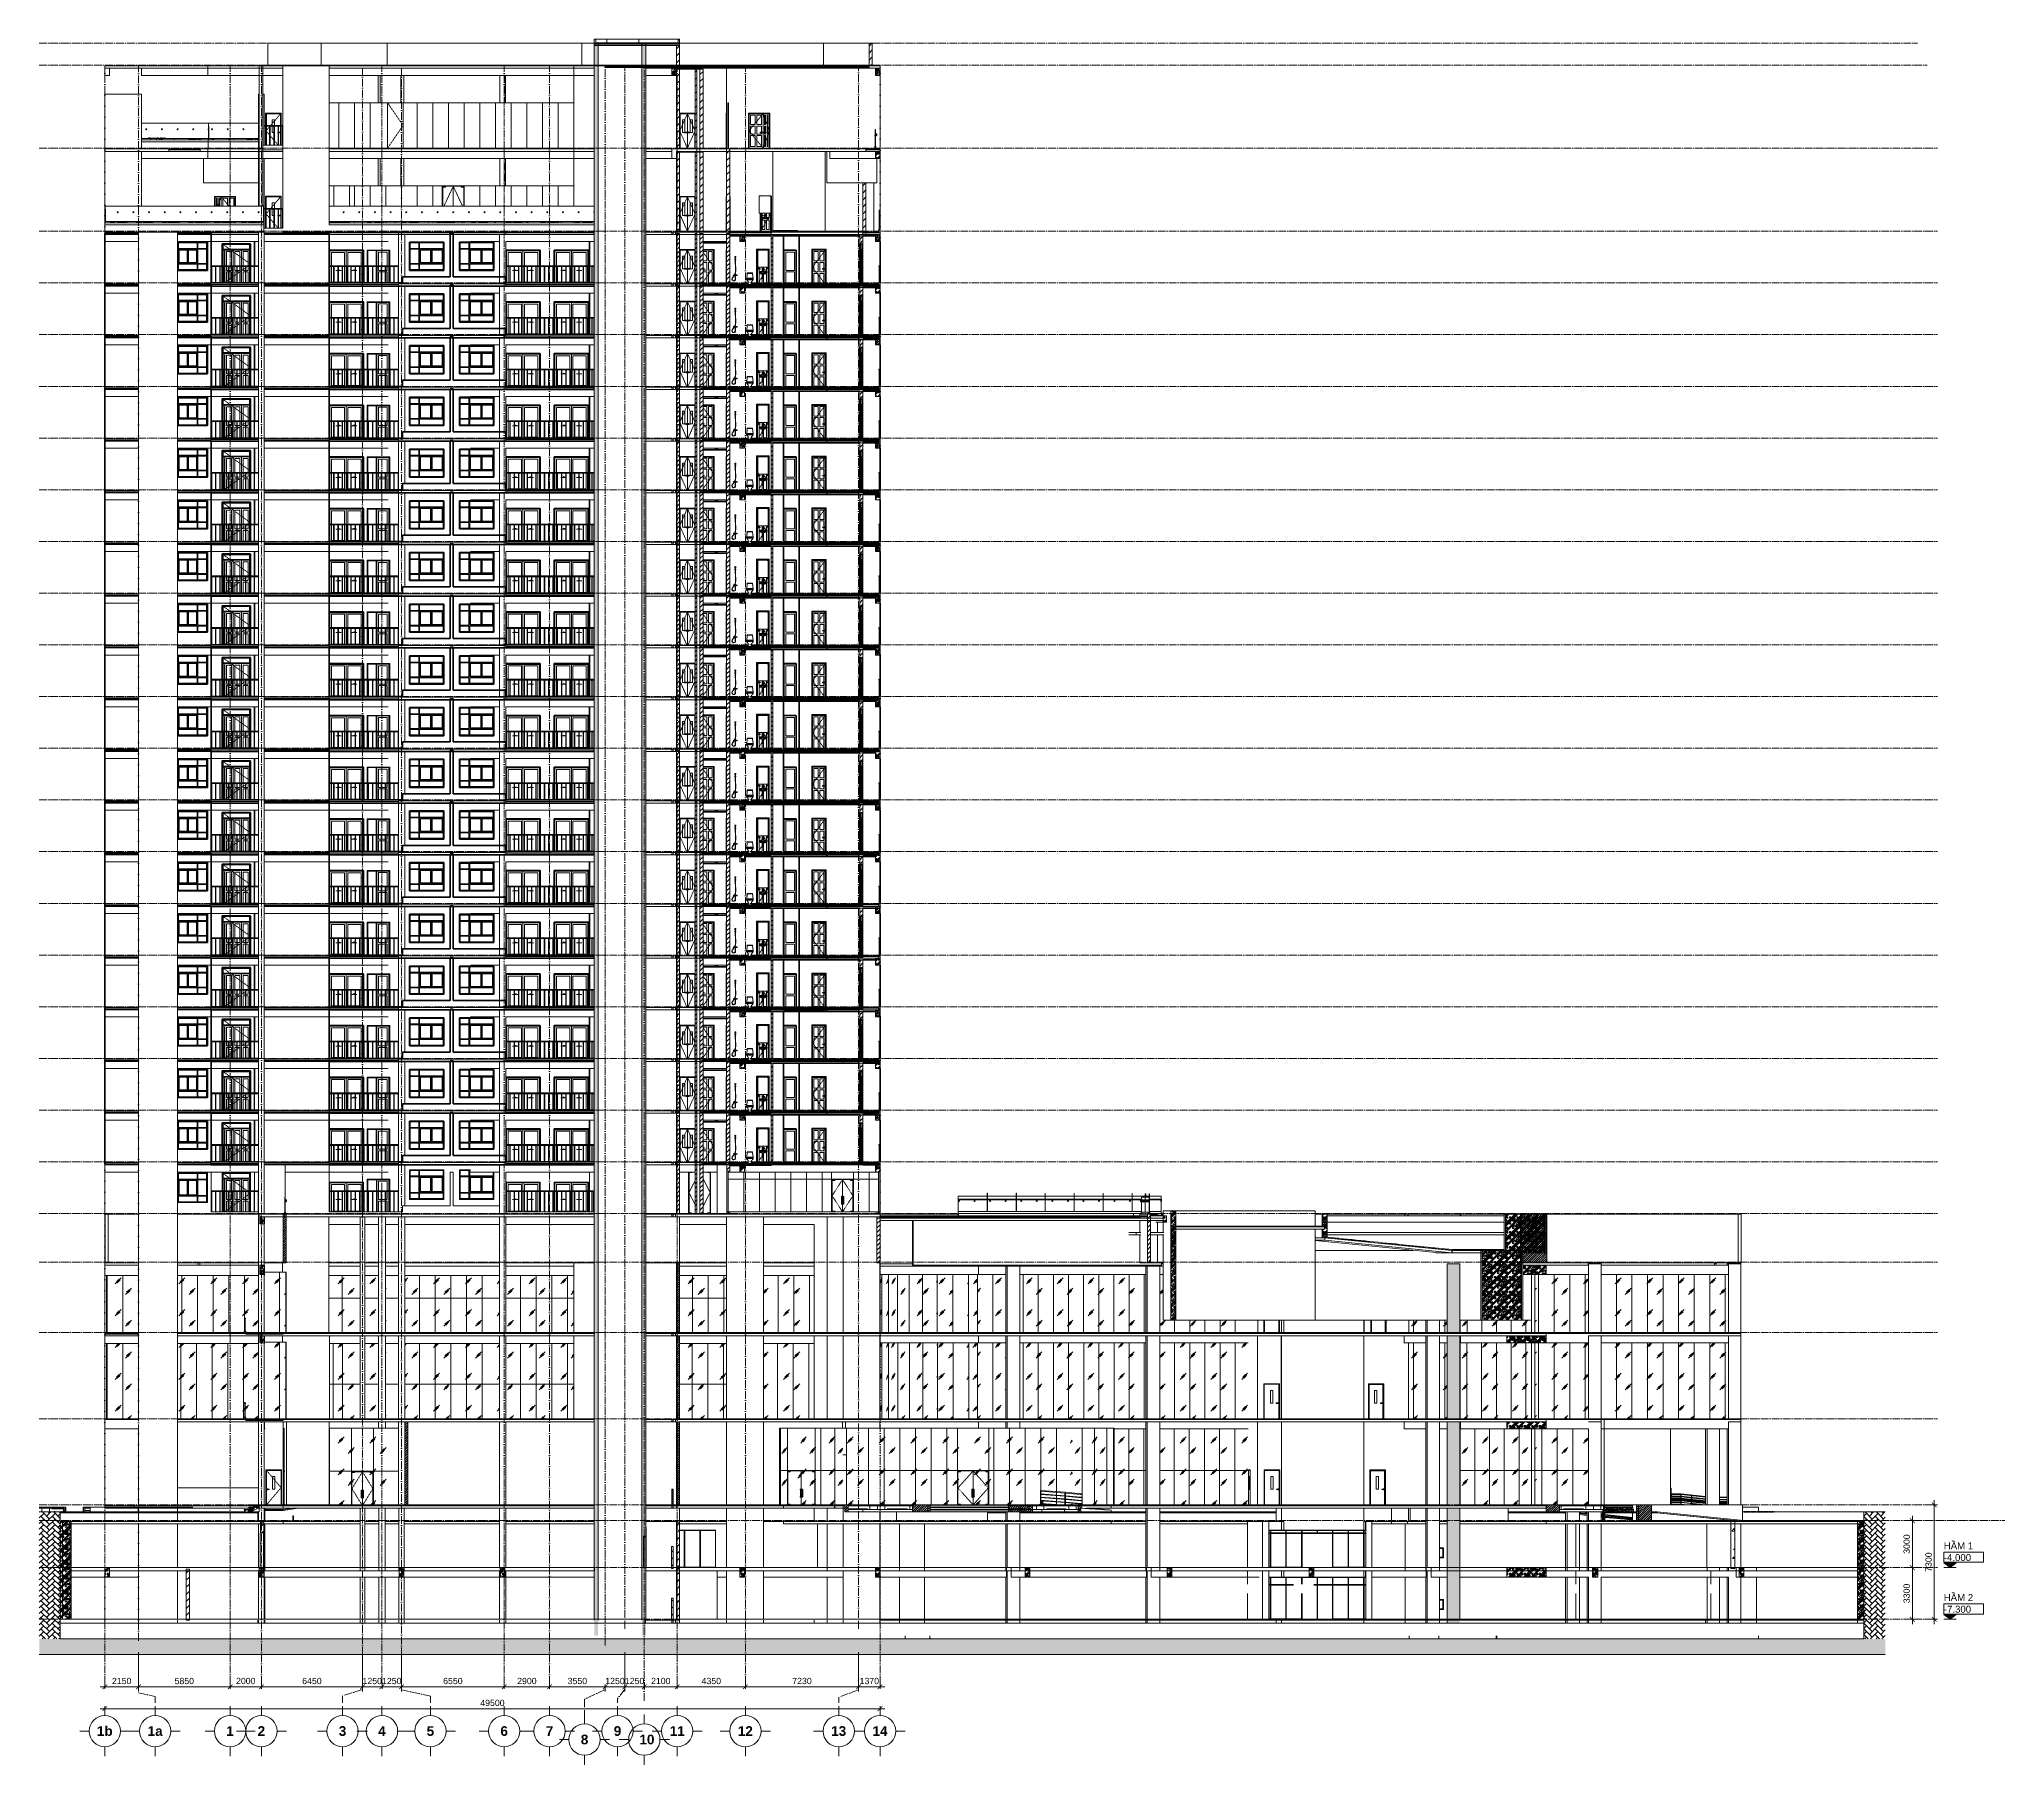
# Model space of a CAD drawing. Header units: millimetres. Extents: x -12680 to 112808, y -16580 to 93550.
import ezdxf

# ---------------------------------------------------------------- set-up
doc = ezdxf.new("R2010")
doc.units = ezdxf.units.MM
for name, pattern in [('Dash 1_16_', [3.175, 1.5875, -1.5875]), ('Dash 1_16__2_', [3.175, 1.5875, -1.5875]), ('Double Dash 3_8_', [25.4, 9.525, -3.175, 3.175, -3.175, 3.175, -3.175]), ('Grid Line', [14, 10, -2, 0, -2])]:
    doc.linetypes.add(name, pattern=pattern)
for name, color, linetype, lineweight in [('A-DOOR', 31, 'Continuous', 9), ('A-DOOR-GLAZ', 152, 'Continuous', 5), ('A-FLOR-HRAL', 41, 'Continuous', 5), ('A-FLOR-MCUT', 3, 'Continuous', 9), ('A-GLAZ-CWMG', 55, 'Continuous', 5), ('CUA', 31, 'Continuous', 9), ('DIM', 1, 'Continuous', 5), ('Duong Ranh', 83, 'Double Dash 3_8_', 35), ('HATCH-TUONG', 152, 'Continuous', 9), ('KH', 6, 'Continuous', 5), ('KINH', 152, 'Continuous', 5), ('L-SITE', 91, 'Continuous', 5), ('NET CAT', 3, 'Continuous', 5), ('NET CATConcrete', 3, 'Continuous', 5), ('NET THAY 1', 41, 'Continuous', 5), ('NET THAY 2', 55, 'Continuous', 5), ('NET-CAT', 3, 'Continuous', 9), ('NET-THAY', 2, 'Continuous', 15), ('THIET BI', 44, 'Continuous', 5), ('THIET-BI', 44, 'Continuous', 5), ('TRUC', 225, 'Continuous', 5)]:
    doc.layers.add(name, color=color, linetype=linetype, lineweight=lineweight)
doc.styles.add('Arial', font='arial_1.ttf', dxfattribs={"height": 440})
doc.styles.add('Arial_B', font='arialbd_1.ttf', dxfattribs={"height": 619.047619})
doc.styles.add('TA1', font='arial_1.ttf')
doc.dimstyles.new('D_200_KTx2', dxfattribs={"dimtxt": 400, "dimasz": 300, "dimexe": 300, "dimexo": 300, "dimgap": 160, "dimtad": 1, "dimdec": 0, "dimzin": 9, "dimtxsty": 'TA1', "dimblk": 'ARCHTICK', "dimcen": 1, "dimdle": 300, "dimclrd": 256, "dimclre": 256, "dimclrt": 7, "dimadec": 0, "dimazin": 0, "dimtfac": 1, "dimtdec": 0, "dimtix": 1, "dimtmove": 1, "dimatfit": 3, "dimldrblk": 'ARCHTICK', "dimfxl": 0, "dimtolj": 1, "dimtzin": 0, "dimlwd": -1, "dimlwe": -1, "dimarcsym": 0})
pattern_1 = [(45, (41462.07, 40400), (-224.5064, 224.5064), [])]
pattern_2 = [(45, (41462.07, 40400), (-70.71068, 70.71068), [])]
pattern_3 = [(45, (41557.3, 40400), (-476.2456, 476.2456), []), (45, (41652.6, 40400), (-476.2456, 476.2456), []), (45, (41462.1, 40400), (-476.2456, 476.2456), []), (45, (41938.3, 40400), (-476.2456, 476.2456), []), (45, (42033.6, 40400), (-476.2456, 476.2456), []), (0, (41843.1, 40495.25), (0, 952.5), [95.25, -857.25]), (0, (41938.3, 40590.5), (0, 952.5), [95.25, -857.25]), (45, (41843.1, 40495.25), (0, 952.491), [134.684, -1212.342]), (45, (41938.3, 40495.25), (0, 952.491), [134.684, -1212.342]), (0, (41843.1, 40495.25), (0, 952.5), [95.25, -857.25]), (90, (41366.8, 40495.25), (-952.5, 6e-14), [95.25, -857.25]), (90, (41462.1, 40495.25), (-952.5, 6e-14), [190.5, -762]), (45, (41366.8, 40590.5), (0, 952.491), [134.684, -1212.342]), (90, (42224.1, 40781), (-952.5, 6e-14), [95.25, -857.25]), (0, (42128.8, 40781), (0, 952.5), [95.25, -857.25]), (45, (42128.8, 40781), (0, 952.491), [134.684, -1212.342]), (0, (42319.3, 40495.25), (0, 952.5), [95.25, -857.25]), (0, (42319.3, 40971.5), (0, 952.5), [95.25, -857.25]), (90, (42509.8, 41066.75), (-952.5, 6e-14), [95.25, -857.25]), (45, (42319.3, 40971.5), (0, 952.491), [269.367, -1077.659]), (45, (42414.6, 40971.5), (0, 952.491), [134.684, -1212.342]), (45, (42605.1, 41162), (0, 952.491), [134.684, -1212.342]), (0, (42605.1, 41257.25), (0, 952.5), [95.25, -857.25]), (90, (42605.1, 41162), (-952.5, 6e-14), [95.25, -857.25]), (0, (41938.3, 41162), (0, 952.5), [95.25, -857.25]), (0, (42128.8, 41257.25), (0, 952.5), [95.25, -857.25]), (90, (42033.6, 41162), (-952.5, 6e-14), [95.25, -857.25]), (90, (42128.8, 41162), (-952.5, 6e-14), [95.25, -857.25]), (45, (41938.3, 41162), (0, 952.491), [134.684, -1212.342]), (45, (42128.8, 41162), (0, 952.491), [134.684, -1212.342]), (135, (41581.06, 40614.8), (-952.491, 6e-14), [134.684, -1212.342]), (135, (41700.2, 40733.4), (-952.491, 6e-14), [134.684, -1212.342]), (135, (41771.64, 40804.8), (-952.491, 6e-14), [134.684, -1212.342]), (135, (41795.45, 40828.6), (-952.491, 6e-14), [134.684, -1212.342]), (135, (41843.1, 40876.25), (-952.491, 6e-14), [134.684, -1212.342]), (135, (41866.9, 40900.06), (-952.491, 6e-14), [134.684, -1212.342]), (135, (41938.3, 40971.5), (-952.491, 6e-14), [134.684, -1212.342]), (135, (41985.95, 41019.1), (-952.491, 6e-14), [134.684, -1212.342]), (45, (41581.06, 40614.8), (0, 952.491), [95.25, -1251.776]), (45, (41700.2, 40733.4), (0, 952.491), [67.361, -1279.665]), (45, (41866.9, 40900.06), (0, 952.491), [67.361, -1279.665]), (45, (41771.64, 40995.3), (0, 952.491), [67.361, -1279.665]), (45, (41938.3, 40971.5), (0, 952.491), [67.361, -1279.665]), (45, (41843.1, 41066.75), (0, 952.491), [67.361, -1279.665]), (0, (41486.3, 40709.5), (0, 952.5), [190.043, -762.457]), (0, (41700.2, 40923.9), (0, 952.5), [95.25, -857.25])]
pattern_4 = [(45, (41462.075, 40400), (-28.28427, 28.28427), []), (135, (41462.075, 40400), (-28.28427, -28.28427), [])]
pattern_5 = [(50, (43587.75, -450), (182.1847, -15.939), [19.05, -209.55]), (355, (43587.75, -450), (35.2424, -191.0566), [15.24, -167.64]), (100.451, (43602.94, -451.33), (146.9425, 175.1167), [16.19, -178.09]), (30, (43587.75, -450), (165.746, -77.2887), [19.05, -209.55]), (335, (43587.75, -450), (-32.228, -191.588), [15.24, -167.64]), (80.451, (43601.57, -456.43), (197.974, 114.2986), [16.19, -178.09]), (46.184, (43587.75, -399.2), (271.079, -42.043), [28.575, -314.325]), (96.636, (43610.34, -402.7), (237.403, 247.427), [24.285, -267.135]), (351.184, (43587.75, -399.2), (237.405, 247.425), [22.86, -251.46]), (21, (43613.15, -411.9), (151.615, -102.2655), [19.05, -209.55]), (326, (43613.15, -411.9), (61.8024, 184.188), [15.24, -167.64]), (71.451, (43625.79, -420.42), (213.417, 81.9214), [16.19, -178.09]), (37.5, (43587.754, -450), (3.0883, 84.5551), [8.382, -157.226, 8.382, -161.798, -168.275]), (37.5, (43587.754, -450), (3.0883, 84.5551), [-335.788, 8.382, -159.893]), (7.5, (43587.75, -450), (66.8194, 100.1807), [8.382, -88.646, 8.382, -153.416, -64.135]), (7.5, (43587.75, -450), (66.8194, 100.1807), [-258.826, 8.382, -55.753]), (327.5, (43576.425, -450), (135.5905, -5.7289), [8.382, -55.118, 8.382, -189.738, -262.89]), (327.5, (43576.425, -450), (135.5905, -5.7289), [-261.62, 8.382, -254.508]), (317.5, (43505.71, -450), (148.129, 25.4268), [8.382, -74.168, 8.382, -123.19, -186.69]), (317.5, (43505.71, -450), (148.129, 25.4268), [-214.122, 8.382, -178.308])]
pattern_6 = [(0, (41462.1, 40400), (1270, 1270), [1270, -1270]), (0, (41462.1, 40876.2), (1270, 1270), [1270, -1270]), (0, (41462.1, 41352.5), (1270, 1270), [1270, -1270]), (90, (41620.8, 41511.2), (-1270, 1270), [1270, -1270]), (90, (42097.1, 41511.2), (-1270, 1270), [1270, -1270]), (90, (42573.3, 41511.2), (-1270, 1270), [1270, -1270])]
pattern_7 = [(45, (43100.6, 40601.6), (0, 2032), [253.594, -2620.09]), (45, (43045.4, 40656.7), (0, 2032), [253.594, -2620.09]), (45, (42969.5, 40525.7), (0, 2032), [546.2, -2327.48]), (45, (41718.8, 41963), (0, 2032), [253.594, -2620.09]), (45, (41663.6, 42018.2), (0, 2032), [253.594, -2620.09]), (45, (41587.8, 41887.1), (0, 2032), [546.2, -2327.48])]
pattern_8 = [(45.946, (40630.9, 40601.6), (-0.009, 2032), [249.51, -2577.89]), (45.946, (40577.5, 40656.7), (-0.009, 2032), [249.51, -2577.89]), (45.946, (40504.1, 40525.7), (-0.009, 2032), [537.405, -2289.99]), (45.946, (39294, 41963), (-0.009, 2032), [249.51, -2577.89]), (45.946, (39240.6, 42018.2), (-0.009, 2032), [249.51, -2577.89]), (45.946, (39167.2, 41887.1), (-0.009, 2032), [537.405, -2289.994])]
pattern_9 = [(46.738, (43259.3, 40601.6), (-0.005, 2032), [246.24, -2544.1]), (46.738, (43207.4, 40656.7), (-0.005, 2032), [246.24, -2544.1]), (46.738, (43136, 40525.7), (-0.005, 2032), [530.36, -2259.98]), (46.738, (41959, 41963), (-0.005, 2032), [246.24, -2544.1]), (46.738, (41907, 42018.2), (-0.005, 2032), [246.24, -2544.1]), (46.738, (41835.6, 41887.1), (-0.005, 2032), [530.36, -2259.98])]
pattern_10 = [(45.204, (43673.7, 40601.6), (0.002, 2032), [252.695, -2610.806]), (45.204, (43619, 40656.7), (0.002, 2032), [252.695, -2610.806]), (45.204, (43543.6, 40525.7), (0.002, 2032), [544.267, -2319.235]), (45.204, (42301.8, 41963), (0.002, 2032), [252.695, -2610.806]), (45.204, (42247, 42018.2), (0.002, 2032), [252.695, -2610.806]), (45.204, (42171.7, 41887.1), (0.002, 2032), [544.267, -2319.235])]
pattern_11 = [(51.826, (48263.6, 40601.6), (-9e-05, 2032), [228.1, -2356.69]), (51.826, (48220.2, 40656.7), (-9e-05, 2032), [228.1, -2356.69]), (51.826, (48160.6, 40525.7), (-9e-05, 2032), [491.29, -2093.5]), (51.826, (47177.3, 41963), (-9e-05, 2032), [228.1, -2356.69]), (51.826, (47133.9, 42018.2), (-9e-05, 2032), [228.1, -2356.69]), (51.826, (47074.2, 41887.1), (-9e-05, 2032), [491.29, -2093.5])]
pattern_12 = [(48.396, (41474.4, 40601.6), (-0.004, 2032), [239.81, -2477.675]), (48.396, (41425.4, 40656.7), (-0.004, 2032), [239.81, -2477.675]), (48.396, (41358, 40525.7), (-0.004, 2032), [516.51, -2200.97]), (48.396, (40247.4, 41963), (-0.004, 2032), [239.81, -2477.675]), (48.396, (40198.5, 42018.2), (-0.004, 2032), [239.81, -2477.675]), (48.396, (40131.1, 41887.1), (-0.004, 2032), [516.51, -2200.97])]
pattern_13 = [(46.738, (43261, 40601.6), (-0.005, 2032), [246.24, -2544.1]), (46.738, (43209.1, 40656.7), (-0.005, 2032), [246.24, -2544.1]), (46.738, (43137.7, 40525.7), (-0.005, 2032), [530.36, -2259.98]), (46.738, (41960.6, 41963), (-0.005, 2032), [246.24, -2544.1]), (46.738, (41908.7, 42018.2), (-0.005, 2032), [246.24, -2544.1]), (46.738, (41837.3, 41887.1), (-0.005, 2032), [530.36, -2259.98])]
pattern_14 = [(45.206, (42147.2, 40601.6), (0.016, 2032), [252.685, -2610.7]), (45.206, (42092.4, 40656.7), (0.016, 2032), [252.685, -2610.7]), (45.206, (42017.1, 40525.7), (0.016, 2032), [544.244, -2319.14]), (45.206, (40775.3, 41963), (0.016, 2032), [252.685, -2610.7]), (45.206, (40720.6, 42018.2), (0.016, 2032), [252.685, -2610.7]), (45.206, (40645.2, 41887.1), (0.016, 2032), [544.244, -2319.14])]
pattern_15 = [(45.206, (42147.2, 40601.6), (0.016, 2032), [252.685, -2610.7]), (45.206, (42092.4, 40656.7), (0.016, 2032), [252.685, -2610.7]), (45.206, (42017.1, 40525.7), (0.016, 2032), [544.24, -2319.14]), (45.206, (40775.4, 41963), (0.016, 2032), [252.685, -2610.7]), (45.206, (40720.6, 42018.2), (0.016, 2032), [252.685, -2610.7]), (45.206, (40645.3, 41887.1), (0.016, 2032), [544.244, -2319.14])]
pattern_16 = [(45.938, (40640.5, 40601.6), (-0.007, 2032), [249.54, -2578.24]), (45.938, (40587.1, 40656.7), (-0.007, 2032), [249.54, -2578.24]), (45.938, (40513.7, 40525.7), (-0.007, 2032), [537.48, -2290.3]), (45.938, (39303.2, 41963), (-0.007, 2032), [249.54, -2578.24]), (45.938, (39249.8, 42018.2), (-0.007, 2032), [249.54, -2578.24]), (45.938, (39176.4, 41887.1), (-0.007, 2032), [537.48, -2290.3])]
pattern_17 = [(45, (41462.07, 40400), (-141.4214, 141.4214), [])]
pattern_18 = [(0, (41462.07, 40400), (1625.6, 406.4), [67.056, -1152.144, 67.056, -1152.144, -6502.4]), (0, (41462.07, 40400), (1625.6, 406.4), [-2438.4, 67.056, -2371.344, 67.056, -1152.144, -2844.8]), (0, (41462.07, 40400), (1625.6, 406.4), [-6096, 67.056, -745.744, 67.056, -1964.944]), (120, (42071.68, 40603.2), (-1164.7527, 1204.611), [67.056, -1152.144, 67.056, -7654.544]), (120, (42071.68, 40603.2), (-1164.7527, 1204.611), [-1286.256, -1152.144, 67.056, -2371.344, -4064]), (120, (42071.68, 40603.2), (-1164.7527, 1204.611), [-4876.8, 67.056, -1152.144, 67.056, -2777.744]), (120, (42071.68, 40603.2), (-1164.7527, 1204.611), [-6163.056, -745.744, 67.056, -1964.944]), (240, (42274.88, 41416), (-460.8473, -1611.011), [67.056, -1152.144, 67.056, -7654.544]), (240, (42274.88, 41416), (-460.8473, -1611.011), [-1286.256, -1152.144, 67.056, -2371.344, -4064]), (240, (42274.88, 41416), (-460.8473, -1611.011), [-4876.8, 67.056, -1152.144, 67.056, -2777.744]), (240, (42274.88, 41416), (-460.8473, -1611.011), [-6163.056, -745.744, 67.056, -1964.944])]
pattern_19 = [(45, (41462.07, 40400), (-141.4214, 141.4214), []), (135, (41462.07, 40400), (-141.4214, -141.4214), [])]
pattern_20 = [(45, (41557.3, 41450), (-476.2456, 476.2456), []), (45, (41652.6, 41450), (-476.2456, 476.2456), []), (45, (41462.1, 41450), (-476.2456, 476.2456), []), (45, (41938.3, 41450), (-476.2456, 476.2456), []), (45, (42033.6, 41450), (-476.2456, 476.2456), []), (0, (41843.1, 41545.25), (0, 952.5), [95.25, -857.25]), (0, (41938.3, 41640.5), (0, 952.5), [95.25, -857.25]), (45, (41843.1, 41545.25), (0, 952.491), [134.684, -1212.342]), (45, (41938.3, 41545.25), (0, 952.491), [134.684, -1212.342]), (0, (41843.1, 41545.25), (0, 952.5), [95.25, -857.25]), (90, (41366.8, 41545.25), (-952.5, 6e-14), [95.25, -857.25]), (90, (41462.1, 41545.25), (-952.5, 6e-14), [190.5, -762]), (45, (41366.8, 41640.5), (0, 952.491), [134.684, -1212.342]), (90, (42224.1, 41831), (-952.5, 6e-14), [95.25, -857.25]), (0, (42128.8, 41831), (0, 952.5), [95.25, -857.25]), (45, (42128.8, 41831), (0, 952.491), [134.684, -1212.342]), (0, (42319.3, 41545.25), (0, 952.5), [95.25, -857.25]), (0, (42319.3, 42021.5), (0, 952.5), [95.25, -857.25]), (90, (42509.8, 42116.75), (-952.5, 6e-14), [95.25, -857.25]), (45, (42319.3, 42021.5), (0, 952.491), [269.367, -1077.659]), (45, (42414.6, 42021.5), (0, 952.491), [134.684, -1212.342]), (45, (42605.1, 42212), (0, 952.491), [134.684, -1212.342]), (0, (42605.1, 42307.25), (0, 952.5), [95.25, -857.25]), (90, (42605.1, 42212), (-952.5, 6e-14), [95.25, -857.25]), (0, (41938.3, 42212), (0, 952.5), [95.25, -857.25]), (0, (42128.8, 42307.25), (0, 952.5), [95.25, -857.25]), (90, (42033.6, 42212), (-952.5, 6e-14), [95.25, -857.25]), (90, (42128.8, 42212), (-952.5, 6e-14), [95.25, -857.25]), (45, (41938.3, 42212), (0, 952.491), [134.684, -1212.342]), (45, (42128.8, 42212), (0, 952.491), [134.684, -1212.342]), (135, (41581.06, 41664.8), (-952.491, 6e-14), [134.684, -1212.342]), (135, (41700.2, 41783.4), (-952.491, 6e-14), [134.684, -1212.342]), (135, (41771.64, 41854.8), (-952.491, 6e-14), [134.684, -1212.342]), (135, (41795.45, 41878.6), (-952.491, 6e-14), [134.684, -1212.342]), (135, (41843.1, 41926.25), (-952.491, 6e-14), [134.684, -1212.342]), (135, (41866.9, 41950.06), (-952.491, 6e-14), [134.684, -1212.342]), (135, (41938.3, 42021.5), (-952.491, 6e-14), [134.684, -1212.342]), (135, (41985.95, 42069.1), (-952.491, 6e-14), [134.684, -1212.342]), (45, (41581.06, 41664.8), (0, 952.491), [95.25, -1251.776]), (45, (41700.2, 41783.4), (0, 952.491), [67.361, -1279.665]), (45, (41866.9, 41950.06), (0, 952.491), [67.361, -1279.665]), (45, (41771.64, 42045.3), (0, 952.491), [67.361, -1279.665]), (45, (41938.3, 42021.5), (0, 952.491), [67.361, -1279.665]), (45, (41843.1, 42116.75), (0, 952.491), [67.361, -1279.665]), (0, (41486.3, 41759.5), (0, 952.5), [190.043, -762.457]), (0, (41700.2, 41973.9), (0, 952.5), [95.25, -857.25])]

msp = doc.modelspace()

# ---------------------------------------------------------------- texts
at = {"layer": 'KH', "line_spacing_factor": 0.941778}
for s, insert, char_height, width, attachment_point, style in [('HẦM 1', (108916.4, -2389.9), 440, 2240.886, 1, 'Arial'), ('-4.000', (108921.3, -3136.4), 440, 2084.67, 1, 'Arial'), ('HẦM 2', (108916.4, -5689.9), 440, 2240.886, 1, 'Arial'), ('-7.300', (108921.3, -6436.4), 440, 2084.67, 1, 'Arial'), ('1b', (-8499.7, -14121.3), 619.05, 1175.251, 2, 'Arial_B'), ('1a', (-5285.1, -14121.3), 619.05, 1116.488, 2, 'Arial_B'), ('\\fArial|b1|i0|c0|p34|;1', (-499.7, -14121.3), 619.048, 558.244, 2, 'Arial_B'), ('\\fArial|b1|i0|c0|p34|;2', (1500.3, -14121.3), 619.048, 558.244, 2, 'Arial_B'), ('\\fArial|b1|i0|c0|p34|;3', (6680.3, -14121.3), 619.048, 558.244, 2, 'Arial_B'), ('\\fArial|b1|i0|c0|p34|;4', (9200.3, -14121.3), 619.048, 558.244, 2, 'Arial_B'), ('\\fArial|b1|i0|c0|p34|;5', (12291.3, -14121.3), 619.048, 558.244, 2, 'Arial_B'), ('\\fArial|b1|i0|c0|p34|;6', (17000.3, -14121.3), 619.048, 558.244, 2, 'Arial_B'), ('\\fArial|b1|i0|c0|p34|;7', (19900.3, -14121.3), 619.048, 558.244, 2, 'Arial_B'), ('\\fArial|b1|i0|c0|p34|;8', (22133.5, -14662), 619.048, 558.244, 2, 'Arial_B'), ('\\fArial|b1|i0|c0|p34|;9', (24238.9, -14121.3), 619.048, 558.244, 2, 'Arial_B'), ('10', (26114.5, -14662), 619.05, 1116.488, 2, 'Arial_B'), ('11', (28050.3, -14121.3), 619.05, 1116.488, 2, 'Arial_B'), ('12', (32400.3, -14121.3), 619.05, 1116.488, 2, 'Arial_B'), ('13', (38360.3, -14121.3), 619.05, 1116.488, 2, 'Arial_B'), ('14', (41000.3, -14121.3), 619.05, 1116.488, 2, 'Arial_B')]:
    msp.add_mtext(s, dxfattribs=dict(at, insert=insert, char_height=char_height, width=width, attachment_point=attachment_point, style=style))

# ---------------------------------------------------------------- blocks, each defined once
blk = doc.blocks.new('CUA 2 CANH MO KHUNG NHOM - 1 - Type 1-402315-MẶT CẮT B-B')
at = {"layer": 'A-DOOR', "color": 50}
for p, q in [((1671, -1795), (1631, -1795)), ((1631, -1795), (1631, -3995)), ((1671, -3995), (1671, -1795)), ((1631, -3995), (1671, -3995))]:
    blk.add_line(p, q, dxfattribs=at)
at = {"layer": 'CUA', "color": 7, "lineweight": 5}
for p, q in [((1451, -1774), (1431, -1774)), ((1431, -1774), (1431, -4000)), ((1451, -1784), (1451, -1774)), ((1651, -1784), (1451, -1784)), ((1630, -4000), (1630, -1794)), ((1630, -1794), (1671, -1794)), ((1671, -1774), (1651, -1774)), ((1651, -1774), (1651, -1784)), ((1671, -1794), (1671, -1774)), ((1431, -4000), (1630, -4000)), ((1671, -4000), (1671, -3995))]:
    blk.add_line(p, q, dxfattribs=at)
blk = doc.blocks.new('System Panel - Glazed-524808-MẶT CẮT B-B')
at = {"layer": 'KINH', "color": 7}
for p, q in [((65917, -3970), (65917, -1815)), ((65819, -3970), (65917, -3970))]:
    blk.add_line(p, q, dxfattribs=at)
blk = doc.blocks.new('System Panel - Glazed-519213-MẶT CẮT B-B')
at = {"layer": 'KINH', "color": 7}
for p, q in [((66910, -3970), (66910, -1815)), ((65948, -3970), (66910, -3970))]:
    blk.add_line(p, q, dxfattribs=at)
blk = doc.blocks.new('System Panel - Glazed-525290-MẶT CẮT B-B')
at = {"layer": 'KINH', "color": 7}
for p, q in [((67917, -3970), (67917, -1815)), ((66941, -3970), (67917, -3970))]:
    blk.add_line(p, q, dxfattribs=at)
blk = doc.blocks.new('System Panel - Glazed-V1-MẶT CẮT B-B')
at = {"layer": 'KINH', "color": 7}
for p, q in [((72014, -3970), (72014, -1815)), ((71906, -3970), (72014, -3970))]:
    blk.add_line(p, q, dxfattribs=at)
blk = doc.blocks.new('System Panel - Glazed-V2-MẶT CẮT B-B')
at = {"layer": 'KINH', "color": 7}
for p, q in [((65917, -7270), (65917, -5115)), ((65819, -7270), (65917, -7270))]:
    blk.add_line(p, q, dxfattribs=at)
blk = doc.blocks.new('System Panel - Glazed-524809-MẶT CẮT B-B')
at = {"layer": 'KINH', "color": 7}
for p, q in [((67918, -7270), (67918, -5650)), ((66941, -7270), (67918, -7270))]:
    blk.add_line(p, q, dxfattribs=at)
blk = doc.blocks.new('System Panel - Glazed-554686-MẶT CẮT B-B')
at = {"layer": 'KINH', "color": 7}
blk.add_line((65917, -1785), (65917, -1630), dxfattribs=at)
blk = doc.blocks.new('System Panel - Glazed-554684-MẶT CẮT B-B')
at = {"layer": 'KINH', "color": 7}
blk.add_line((66910, -1785), (66910, -1630), dxfattribs=at)
blk = doc.blocks.new('System Panel - Glazed-554687-MẶT CẮT B-B')
at = {"layer": 'KINH', "color": 7}
blk.add_line((67917.215649, -1785), (67917.215649, -1630), dxfattribs=at)
blk = doc.blocks.new('System Panel - Glazed-554688-MẶT CẮT B-B')
at = {"layer": 'KINH', "color": 7}
blk.add_line((69889, -1785), (69889, -1630), dxfattribs=at)
blk = doc.blocks.new('System Panel - Glazed-524811-MẶT CẮT B-B')
at = {"layer": 'KINH', "color": 7}
blk.add_line((65917, -5085), (65917, -4630), dxfattribs=at)
blk = doc.blocks.new('System Panel - Glazed-519229-MẶT CẮT B-B')
at = {"layer": 'KINH', "color": 7}
blk.add_line((66910, -5085), (66910, -4630), dxfattribs=at)
blk = doc.blocks.new('System Panel - Glazed-524812-MẶT CẮT B-B')
at = {"layer": 'KINH', "color": 7}
blk.add_line((67918, -5050), (67918, -4630), dxfattribs=at)
blk = doc.blocks.new('System Panel - Glazed-524813-MẶT CẮT B-B')
at = {"layer": 'KINH', "color": 7}
blk.add_line((69889, -5085), (69889, -4630), dxfattribs=at)
blk = doc.blocks.new('Rectangular Mullion - 30mm Square-524796-MẶT CẮT B-B')
at = {"layer": 'A-GLAZ-CWMG', "color": 7}
for p, q in [((65918, -1785), (65819, -1785)), ((65819, -1815), (65918, -1815)), ((65918, -1785), (65918, -1815))]:
    blk.add_line(p, q, dxfattribs=at)
blk = doc.blocks.new('Rectangular Mullion - 30mm Square-519203-MẶT CẮT B-B')
at = {"layer": 'A-GLAZ-CWMG', "color": 7}
for p, q in [((65948, -1815), (65948, -1785)), ((66911, -1785), (65948, -1785)), ((65948, -1815), (66911, -1815)), ((66911, -1785), (66911, -1815))]:
    blk.add_line(p, q, dxfattribs=at)
blk = doc.blocks.new('Rectangular Mullion - 30mm Square-525284-MẶT CẮT B-B')
at = {"layer": 'A-GLAZ-CWMG', "color": 7}
for p, q in [((66941, -1815), (66941, -1785)), ((67918, -1785), (66941, -1785)), ((66941, -1815), (67918, -1815)), ((67918, -1785), (67918, -1815))]:
    blk.add_line(p, q, dxfattribs=at)
blk = doc.blocks.new('Rectangular Mullion - 30mm Square-525285-MẶT CẮT B-B')
at = {"layer": 'A-GLAZ-CWMG', "color": 7}
for p, q in [((68941, -1815), (68941, -1785)), ((69890, -1785), (68941, -1785)), ((68941, -1815), (69890, -1815)), ((69890, -1785), (69890, -1815))]:
    blk.add_line(p, q, dxfattribs=at)
blk = doc.blocks.new('Rectangular Mullion - 30mm Square-524799-MẶT CẮT B-B')
at = {"layer": 'A-GLAZ-CWMG', "color": 7}
for p, q in [((71906, -1815), (71906, -1785)), ((72015, -1785), (71906, -1785)), ((71906, -1815), (72015, -1815)), ((72015, -1785), (72015, -1815))]:
    blk.add_line(p, q, dxfattribs=at)
blk = doc.blocks.new('Rectangular Mullion - 30mm Square-V3-MẶT CẮT B-B')
at = {"layer": 'A-GLAZ-CWMG', "color": 7}
for p, q in [((65918, -5085), (65819, -5085)), ((65819, -5115), (65918, -5115)), ((65918, -5085), (65918, -5115))]:
    blk.add_line(p, q, dxfattribs=at)
blk = doc.blocks.new('Rectangular Mullion - 30mm Square-524797-MẶT CẮT B-B')
at = {"layer": 'A-GLAZ-CWMG', "color": 7}
for p, q in [((66941, -5115), (66941, -5085)), ((67398, -5085), (66941, -5085)), ((66941, -5115), (67398, -5115))]:
    blk.add_line(p, q, dxfattribs=at)
blk = doc.blocks.new('Rectangular Mullion - 30mm Square-V4-MẶT CẮT B-B')
at = {"layer": 'A-GLAZ-CWMG', "color": 7}
for p, q in [((68912, -5085), (68703, -5085)), ((68703, -5115), (68912, -5115)), ((68912, -5085), (68912, -5115))]:
    blk.add_line(p, q, dxfattribs=at)
blk = doc.blocks.new('Rectangular Mullion - 30mm Square-524798-MẶT CẮT B-B')
at = {"layer": 'A-GLAZ-CWMG', "color": 7}
for p, q in [((68941, -5115), (68941, -5085)), ((69890, -5085), (68941, -5085)), ((68941, -5115), (69890, -5115)), ((69890, -5085), (69890, -5115))]:
    blk.add_line(p, q, dxfattribs=at)
blk = doc.blocks.new('Rectangular Mullion - 30mm Square-524800-MẶT CẮT B-B')
at = {"layer": 'A-GLAZ-CWMG', "color": 7}
for p, q in [((71906, -1630), (71906, -1600)), ((72015, -1600), (71906, -1600)), ((71906, -1630), (72015, -1630)), ((72015, -1600), (72015, -1630))]:
    blk.add_line(p, q, dxfattribs=at)
blk = doc.blocks.new('Rectangular Mullion - 30mm Square-524801-MẶT CẮT B-B')
at = {"layer": 'A-GLAZ-CWMG', "color": 7}
for p, q in [((65918, -1600), (65819, -1600)), ((65819, -1630), (65918, -1630)), ((65918, -1600), (65918, -1630))]:
    blk.add_line(p, q, dxfattribs=at)
blk = doc.blocks.new('Rectangular Mullion - 30mm Square-519207-MẶT CẮT B-B')
at = {"layer": 'A-GLAZ-CWMG', "color": 7}
for p, q in [((65948, -1630), (65948, -1600)), ((66911, -1600), (65948, -1600)), ((65948, -1630), (66911, -1630)), ((66911, -1600), (66911, -1630))]:
    blk.add_line(p, q, dxfattribs=at)
blk = doc.blocks.new('Rectangular Mullion - 30mm Square-525286-MẶT CẮT B-B')
at = {"layer": 'A-GLAZ-CWMG', "color": 7}
for p, q in [((66941, -1630), (66941, -1600)), ((67918, -1600), (66941, -1600)), ((66941, -1630), (67918, -1630)), ((67918, -1600), (67918, -1630))]:
    blk.add_line(p, q, dxfattribs=at)
blk = doc.blocks.new('Rectangular Mullion - 30mm Square-525287-MẶT CẮT B-B')
at = {"layer": 'A-GLAZ-CWMG', "color": 7}
for p, q in [((68941, -1630), (68941, -1600)), ((69890, -1600), (68941, -1600)), ((68941, -1630), (69890, -1630)), ((69890, -1600), (69890, -1630))]:
    blk.add_line(p, q, dxfattribs=at)
blk = doc.blocks.new('Rectangular Mullion - 30mm Square-V5-MẶT CẮT B-B')
at = {"layer": 'A-GLAZ-CWMG', "color": 7}
for p, q in [((65918, -4600), (65819, -4600)), ((65819, -4630), (65918, -4630)), ((65918, -4600), (65918, -4630))]:
    blk.add_line(p, q, dxfattribs=at)
blk = doc.blocks.new('Rectangular Mullion - 30mm Square-524802-MẶT CẮT B-B')
at = {"layer": 'A-GLAZ-CWMG', "color": 7}
for p, q in [((66941, -4630), (66941, -4600)), ((67919, -4600), (66941, -4600)), ((66941, -4630), (67919, -4630)), ((67919, -4600), (67919, -4630))]:
    blk.add_line(p, q, dxfattribs=at)
blk = doc.blocks.new('Rectangular Mullion - 30mm Square-524803-MẶT CẮT B-B')
at = {"layer": 'A-GLAZ-CWMG', "color": 7}
for p, q in [((68941, -4630), (68941, -4600)), ((69890, -4600), (68941, -4600)), ((68941, -4630), (69890, -4630)), ((69890, -4600), (69890, -4630))]:
    blk.add_line(p, q, dxfattribs=at)
blk = doc.blocks.new('Rectangular Mullion - 30mm Square-519211-MẶT CẮT B-B')
at = {"layer": 'A-GLAZ-CWMG', "color": 7}
for p, q in [((65918, -1800), (65918, -4000)), ((65948, -4000), (65948, -1800)), ((65915, -3970), (65915, -4000))]:
    blk.add_line(p, q, dxfattribs=at)
blk = doc.blocks.new('Rectangular Mullion - 30mm Square-519293-MẶT CẮT B-B')
at = {"layer": 'A-GLAZ-CWMG', "color": 7}
for p, q in [((66911, -1800), (66911, -3970)), ((66941, -3970), (66941, -1800)), ((66941, -3970), (66911, -3970))]:
    blk.add_line(p, q, dxfattribs=at)
blk = doc.blocks.new('Rectangular Mullion - 30mm Square-V6-MẶT CẮT B-B')
at = {"layer": 'A-GLAZ-CWMG', "color": 7}
for p, q in [((69887, -1815), (69887, -3970)), ((69890, -1800), (69890, -3970)), ((69920, -3970), (69920, -1800)), ((69890, -3970), (69887, -3970)), ((69920, -3970), (69890, -3970))]:
    blk.add_line(p, q, dxfattribs=at)
blk = doc.blocks.new('Rectangular Mullion - 30mm Square-554682-MẶT CẮT B-B')
at = {"layer": 'A-GLAZ-CWMG', "color": 7}
for p, q in [((65918, -1600), (65948, -1600)), ((65918, -1600), (65918, -1800)), ((65948, -1800), (65948, -1600))]:
    blk.add_line(p, q, dxfattribs=at)
blk = doc.blocks.new('Rectangular Mullion - 30mm Square-554683-MẶT CẮT B-B')
at = {"layer": 'A-GLAZ-CWMG', "color": 7}
for p, q in [((68911, -1600), (68941, -1600)), ((68911, -1600), (68911, -1815)), ((68941, -1815), (68911, -1815)), ((68941, -1815), (68941, -1600))]:
    blk.add_line(p, q, dxfattribs=at)
blk = doc.blocks.new('Rectangular Mullion - 30mm Square-V7-MẶT CẮT B-B')
at = {"layer": 'A-GLAZ-CWMG', "color": 7}
for p, q in [((67919, -5650), (67919, -7300)), ((67948, -7300), (67948, -5650)), ((67915, -7270), (67915, -7300))]:
    blk.add_line(p, q, dxfattribs=at)
blk = doc.blocks.new('Rectangular Mullion - 30mm Square-V8-MẶT CẮT B-B')
at = {"layer": 'A-GLAZ-CWMG', "color": 7}
for p, q in [((68908, -5115), (68908, -7300)), ((68912, -5100), (68912, -7300)), ((68941, -7300), (68941, -5100))]:
    blk.add_line(p, q, dxfattribs=at)
blk = doc.blocks.new('Rectangular Mullion - 30mm Square-519227-MẶT CẮT B-B')
at = {"layer": 'A-GLAZ-CWMG', "color": 7}
for p, q in [((65918, -4600), (65948, -4600)), ((65918, -4600), (65918, -5100)), ((65948, -5100), (65948, -4600))]:
    blk.add_line(p, q, dxfattribs=at)
blk = doc.blocks.new('Rectangular Mullion - 30mm Square-V9-MẶT CẮT B-B')
at = {"layer": 'A-GLAZ-CWMG', "color": 7}
for p, q in [((67919, -4600), (67948, -4600)), ((67919, -4600), (67919, -5050)), ((67948, -5050), (67948, -4600))]:
    blk.add_line(p, q, dxfattribs=at)
blk = doc.blocks.new('System Panel - Glazed-554690-MẶT CẮT B-B')
at = {"layer": 'KINH', "color": 7}
for p, q in [((30497, -3970), (30497, -1630)), ((29527, -3970), (30497, -3970))]:
    blk.add_line(p, q, dxfattribs=at)
blk = doc.blocks.new('System Panel - Glazed-V10-MẶT CẮT B-B')
at = {"layer": 'KINH', "color": 7}
blk.add_line((28527, -3970), (29497, -3970), dxfattribs=at)
blk = doc.blocks.new('System Panel - Glazed-554691-MẶT CẮT B-B')
at = {"layer": 'KINH', "color": 7}
blk.add_line((28201, -3970), (28497, -3970), dxfattribs=at)
blk = doc.blocks.new('Rectangular Mullion - 30mm Square-543010-MẶT CẮT B-B')
at = {"layer": 'A-GLAZ-CWMG', "color": 7}
for p, q in [((28497, -1600), (28201, -1600)), ((28497, -1630), (28201, -1630)), ((28497, -1600), (28497, -1630))]:
    blk.add_line(p, q, dxfattribs=at)
blk = doc.blocks.new('Rectangular Mullion - 30mm Square-519206-MẶT CẮT B-B')
at = {"layer": 'A-GLAZ-CWMG', "color": 7}
for p, q in [((29527, -1630), (29527, -1600)), ((30497, -1600), (29527, -1600)), ((30497, -1630), (29527, -1630)), ((30497, -1600), (30497, -1630))]:
    blk.add_line(p, q, dxfattribs=at)
blk = doc.blocks.new('Rectangular Mullion - 30mm Square-V11-MẶT CẮT B-B')
at = {"layer": 'A-GLAZ-CWMG', "color": 7}
for p, q in [((28527, -1630), (28527, -1600)), ((29497, -1600), (28527, -1600)), ((29497, -1630), (28527, -1630)), ((29497, -1600), (29497, -1630))]:
    blk.add_line(p, q, dxfattribs=at)
blk = doc.blocks.new('Rectangular Mullion - 30mm Square-554689-MẶT CẮT B-B')
at = {"layer": 'A-GLAZ-CWMG', "color": 7}
for p, q in [((29497, -1600), (29527, -1600)), ((29497, -1600), (29497, -4000)), ((29527, -1600), (29527, -4000))]:
    blk.add_line(p, q, dxfattribs=at)
blk = doc.blocks.new('TU PCCC - TU PCCC-552662-MẶT CẮT B-B')
at = {"layer": 'THIET BI', "color": 7}
for p, q in [((76987, -2731), (76730, -2731)), ((76939, -2781), (76730, -2781)), ((76730, -2781), (76939, -2781)), ((76730, -3331), (76939, -3331)), ((76939, -3331), (76730, -3331)), ((76730, -3381), (76987, -3381)), ((76939, -3331), (76939, -2781)), ((76939, -2781), (76939, -3331)), ((76987, -3381), (76987, -2731))]:
    blk.add_line(p, q, dxfattribs=at)
blk = doc.blocks.new('ALC1807-ASCENT PLAZA-TANG HAM_rvt-1-MẶT CẮT B-B')
at = {"layer": 'HATCH-TUONG', "lineweight": 5}
h = blk.add_hatch(dxfattribs=at)
h.set_pattern_fill('FP_2', style=0, pattern_type=2)
h.set_pattern_definition(pattern_1)
h.paths.add_polyline_path([(1451, -4050), (1651, -4050), (1651, -4000), (1451, -4000)], flags=0)
h.paths.add_polyline_path([(1651, -1784), (1651, -1100), (1451, -1100), (1451, -1784)], flags=0)
h = blk.add_hatch(dxfattribs=at)
h.set_pattern_fill('FP_2', style=0, pattern_type=2)
h.set_pattern_definition(pattern_1)
h.paths.add_polyline_path([(28201, -4050), (28201, -1100), (28001, -1100), (28001, -4050)], flags=0)
h = blk.add_hatch(dxfattribs=at)
h.set_pattern_fill('FP_3', style=0, pattern_type=2)
h.set_pattern_definition([(50, (41462.1, 40400), (1457.472, -127.512), [152.4, -1676.4]), (355, (41462.1, 40400), (-281.942, 1528.454), [121.92, -1341.12]), (100.451, (41583.5, 40389.4), (1175.54, 1400.933), [129.52, -1424.72]), (46.184, (41462, 40806.4), (2168.632, -336.34), [228.6, -2514.6]), (96.636, (41642.8, 40778.4), (1899.22, 1979.42), [194.28, -2137.08]), (351.184, (41462, 40806.4), (1899.24, 1979.4), [182.88, -2011.68]), (21, (41665.3, 40704.8), (1212.915, -818.121), [152.4, -1676.4]), (326, (41665.3, 40704.8), (494.417, 1473.504), [121.92, -1341.12]), (71.451, (41766.4, 40636.6), (1707.337, 655.37), [129.52, -1424.72]), (37.5, (41462.1, 40400), (24.7094, 676.4402), [67.056, -1257.808, 67.056, -1294.384, -1346.2]), (37.5, (41462.1, 40400), (24.7094, 676.4402), [-2686.304, 67.056, -1279.144]), (7.5, (41462.1, 40400), (534.558, 801.444), [67.056, -709.168, 67.056, -1227.328, -513.08]), (7.5, (41462.1, 40400), (534.558, 801.444), [-2070.608, 67.056, -446.024]), (327.5, (41008.94, 40400), (1084.7275, -45.8312), [67.056, -440.944, 67.056, -1517.904, -2103.12]), (327.5, (41008.94, 40400), (1084.7275, -45.8312), [-2092.96, 67.056, -2036.064]), (317.5, (40805.7, 40400), (1185.035, 203.414), [67.056, -593.344, 67.056, -985.52, -1493.52]), (317.5, (40805.7, 40400), (1185.035, 203.414), [-1712.976, 67.056, -1426.464])])
h.paths.add_polyline_path([(95332, -4050), (95584, -4050), (95584, -1050), (95332, -1050), (95332, -2763)], flags=0)
h = blk.add_hatch(dxfattribs=at)
h.set_pattern_fill('FP_2', style=0, pattern_type=2)
h.set_pattern_definition(pattern_1)
h.paths.add_polyline_path([(27791, -4050), (27791, -2650), (27691, -2650), (27691, -4050)], flags=0)
h = blk.add_hatch(dxfattribs=at)
h.set_pattern_fill('FP_2', style=0, pattern_type=2)
h.set_pattern_definition(pattern_1)
h.paths.add_polyline_path([(-3099, -7350), (-3099, -4100), (-3299, -4100), (-3299, -7350)], flags=0)
h = blk.add_hatch(dxfattribs=at)
h.set_pattern_fill('FP_2', style=0, pattern_type=2)
h.set_pattern_definition(pattern_1)
h.paths.add_polyline_path([(28201, -7350), (28201, -4100), (28001, -4100), (28001, -7350)], flags=0)
h = blk.add_hatch(dxfattribs=at)
h.set_pattern_fill('FP_2', style=0, pattern_type=2)
h.set_pattern_definition(pattern_1)
h.paths.add_polyline_path([(27791, -7350), (27791, -5950), (27691, -5950), (27691, -7350)], flags=0)
at = {"layer": 'NET-CAT', "color": 250}
for p, q in [((1451, -1100), (1451, -1784)), ((1651, -1100), (1451, -1100)), ((1651, -1784), (1651, -1100)), ((28001, -1100), (28001, -4050)), ((28201, -1100), (28001, -1100)), ((28201, -4050), (28201, -1100)), ((95332, -1050), (95332, -4050)), ((95584, -1050), (95332, -1050)), ((95584, -4050), (95584, -1050)), ((1451, -1784), (1651, -1784)), ((27791, -2650), (27691, -2650)), ((27691, -2650), (27691, -4050)), ((27791, -4050), (27791, -2650)), ((-3299, -4100), (-3299, -7350)), ((-3099, -4100), (-3299, -4100)), ((-3099, -7350), (-3099, -4100)), ((1451, -4000), (1451, -4050)), ((1651, -4000), (1451, -4000)), ((1451, -4050), (1651, -4050)), ((1651, -4050), (1651, -4000)), ((27691, -4050), (27791, -4050)), ((28001, -4050), (28201, -4050)), ((28001, -4100), (28001, -7350)), ((28201, -4100), (28001, -4100)), ((28201, -7350), (28201, -4100)), ((95332, -4050), (95584, -4050)), ((27791, -5950), (27691, -5950)), ((27691, -5950), (27691, -7350)), ((27791, -7350), (27791, -5950)), ((-3299, -7350), (-3099, -7350)), ((27691, -7350), (27791, -7350)), ((28001, -7350), (28201, -7350))]:
    blk.add_line(p, q, dxfattribs=at)
at = {"layer": 'NET-THAY', "color": 10}
for p, q in [((28001, -1050), (26051, -1050)), ((28001, -1100), (28001, -1050)), ((34831, -1050), (33551, -1050)), ((37001, -4000), (37001, -1200)), ((65398, -1050), (64470, -1050)), ((64470, -1050), (64470, -4000)), ((65398, -1050), (65422, -1050)), ((65819, -1050), (65422, -1050)), ((65422, -1050), (65422, -4000)), ((66788, -1050), (65819, -1050)), ((65819, -4000), (65819, -1050)), ((66788, -1600), (66788, -1050)), ((72001, -1050), (71886, -1050)), ((72001, -1600), (72001, -1050)), ((72001, -1050), (72024, -1050)), ((72393, -1050), (72024, -1050)), ((72024, -1050), (72024, -4000)), ((72393, -4000), (72393, -1050)), ((85418, -4000), (85418, -1200)), ((93798, -1200), (93798, -4000)), ((30601, -7300), (30601, -4200)), ((64470, -4200), (64470, -5050)), ((65422, -4200), (65422, -7300)), ((65819, -7300), (65819, -4200)), ((66479, -4000), (66479, -3970)), ((66503, -3970), (66503, -4000)), ((66788, -4000), (66788, -3970)), ((66788, -4600), (66788, -4200)), ((72001, -4000), (72001, -3970)), ((72001, -4600), (72001, -4200)), ((72025, -4200), (72025, -7300)), ((72394, -7300), (72394, -4200)), ((85418, -5050), (85418, -4200)), ((94056, -5050), (94056, -4200)), ((64470, -5650), (64470, -7300)), ((85418, -7300), (85418, -5650)), ((94056, -7300), (94056, -5650)), ((26051, -7350), (27691, -7350)), ((27801, -7350), (27951, -7350)), ((66479, -7300), (66479, -7270)), ((66503, -7270), (66503, -7300)), ((66788, -7300), (66788, -7270)), ((72001, -7300), (72001, -7270))]:
    blk.add_line(p, q, dxfattribs=at)
at = {"lineweight": 5}
for name, p in [('CUA 2 CANH MO KHUNG NHOM - 1 - Type 1-402315-MẶT CẮT B-B', (0, 0)), ('Rectangular Mullion - 30mm Square-543010-MẶT CẮT B-B', (0, 0)), ('Rectangular Mullion - 30mm Square-554689-MẶT CẮT B-B', (-1000, 0)), ('Rectangular Mullion - 30mm Square-V11-MẶT CẮT B-B', (0, 0)), ('Rectangular Mullion - 30mm Square-554689-MẶT CẮT B-B', (0, 0)), ('Rectangular Mullion - 30mm Square-519206-MẶT CẮT B-B', (0, 0)), ('System Panel - Glazed-554690-MẶT CẮT B-B', (0, 0)), ('Rectangular Mullion - 30mm Square-524801-MẶT CẮT B-B', (0, 0)), ('Rectangular Mullion - 30mm Square-524796-MẶT CẮT B-B', (0, 0)), ('System Panel - Glazed-524808-MẶT CẮT B-B', (0, 0)), ('Rectangular Mullion - 30mm Square-519211-MẶT CẮT B-B', (0, 0)), ('System Panel - Glazed-554686-MẶT CẮT B-B', (0, 0)), ('Rectangular Mullion - 30mm Square-554682-MẶT CẮT B-B', (0, 0)), ('Rectangular Mullion - 30mm Square-519207-MẶT CẮT B-B', (0, 0)), ('Rectangular Mullion - 30mm Square-519203-MẶT CẮT B-B', (0, 0)), ('System Panel - Glazed-519213-MẶT CẮT B-B', (0, 0)), ('System Panel - Glazed-554684-MẶT CẮT B-B', (0, 0)), ('Rectangular Mullion - 30mm Square-554682-MẶT CẮT B-B', (993, 0)), ('Rectangular Mullion - 30mm Square-519293-MẶT CẮT B-B', (0, 0)), ('Rectangular Mullion - 30mm Square-525286-MẶT CẮT B-B', (0, 0)), ('Rectangular Mullion - 30mm Square-525284-MẶT CẮT B-B', (0, 0)), ('System Panel - Glazed-525290-MẶT CẮT B-B', (0, 0)), ('System Panel - Glazed-554687-MẶT CẮT B-B', (0, 0)), ('Rectangular Mullion - 30mm Square-554682-MẶT CẮT B-B', (2000, 0)), ('Rectangular Mullion - 30mm Square-519293-MẶT CẮT B-B', (1007, 0)), ('Rectangular Mullion - 30mm Square-519207-MẶT CẮT B-B', (2000, 0)), ('Rectangular Mullion - 30mm Square-519203-MẶT CẮT B-B', (2000, 0)), ('System Panel - Glazed-554684-MẶT CẮT B-B', (2000, 0)), ('Rectangular Mullion - 30mm Square-554683-MẶT CẮT B-B', (0, 0)), ('Rectangular Mullion - 30mm Square-525287-MẶT CẮT B-B', (0, 0)), ('Rectangular Mullion - 30mm Square-525285-MẶT CẮT B-B', (0, 0)), ('Rectangular Mullion - 30mm Square-V6-MẶT CẮT B-B', (0, 0)), ('System Panel - Glazed-554688-MẶT CẮT B-B', (0, 0)), ('Rectangular Mullion - 30mm Square-554682-MẶT CẮT B-B', (3972, 0)), ('Rectangular Mullion - 30mm Square-519207-MẶT CẮT B-B', (3972, 0)), ('Rectangular Mullion - 30mm Square-519203-MẶT CẮT B-B', (3972, 0)), ('System Panel - Glazed-519213-MẶT CẮT B-B', (3972, 0)), ('System Panel - Glazed-554684-MẶT CẮT B-B', (3972, 0)), ('Rectangular Mullion - 30mm Square-554682-MẶT CẮT B-B', (4965, 0)), ('Rectangular Mullion - 30mm Square-519293-MẶT CẮT B-B', (3972, 0)), ('Rectangular Mullion - 30mm Square-519207-MẶT CẮT B-B', (4965, 0)), ('Rectangular Mullion - 30mm Square-519203-MẶT CẮT B-B', (4965, 0)), ('System Panel - Glazed-519213-MẶT CẮT B-B', (4965, 0)), ('System Panel - Glazed-554684-MẶT CẮT B-B', (4965, 0)), ('Rectangular Mullion - 30mm Square-554682-MẶT CẮT B-B', (5957, 0)), ('Rectangular Mullion - 30mm Square-519293-MẶT CẮT B-B', (4965, 0)), ('Rectangular Mullion - 30mm Square-524800-MẶT CẮT B-B', (0, 0)), ('Rectangular Mullion - 30mm Square-524799-MẶT CẮT B-B', (0, 0)), ('System Panel - Glazed-V1-MẶT CẮT B-B', (0, 0)), ('System Panel - Glazed-554686-MẶT CẮT B-B', (6096, 0)), ('TU PCCC - TU PCCC-552662-MẶT CẮT B-B', (0, 0)), ('System Panel - Glazed-554691-MẶT CẮT B-B', (0, 0)), ('System Panel - Glazed-V10-MẶT CẮT B-B', (0, 0)), ('Rectangular Mullion - 30mm Square-V5-MẶT CẮT B-B', (0, 0)), ('System Panel - Glazed-524811-MẶT CẮT B-B', (0, 0)), ('Rectangular Mullion - 30mm Square-519227-MẶT CẮT B-B', (0, 0)), ('Rectangular Mullion - 30mm Square-519207-MẶT CẮT B-B', (0, -3000)), ('System Panel - Glazed-519229-MẶT CẮT B-B', (0, 0)), ('Rectangular Mullion - 30mm Square-519227-MẶT CẮT B-B', (993, 0)), ('Rectangular Mullion - 30mm Square-524802-MẶT CẮT B-B', (0, 0)), ('System Panel - Glazed-524812-MẶT CẮT B-B', (0, 0)), ('Rectangular Mullion - 30mm Square-V9-MẶT CẮT B-B', (0, 0)), ('Rectangular Mullion - 30mm Square-519207-MẶT CẮT B-B', (2000, -3000)), ('System Panel - Glazed-519229-MẶT CẮT B-B', (2000, 0)), ('Rectangular Mullion - 30mm Square-519227-MẶT CẮT B-B', (2993, 0)), ('Rectangular Mullion - 30mm Square-524803-MẶT CẮT B-B', (0, 0)), ('System Panel - Glazed-524813-MẶT CẮT B-B', (0, 0)), ('Rectangular Mullion - 30mm Square-519227-MẶT CẮT B-B', (3972, 0)), ('Rectangular Mullion - 30mm Square-519207-MẶT CẮT B-B', (3972, -3000)), ('System Panel - Glazed-519229-MẶT CẮT B-B', (3972, 0)), ('Rectangular Mullion - 30mm Square-519227-MẶT CẮT B-B', (4965, 0)), ('Rectangular Mullion - 30mm Square-519207-MẶT CẮT B-B', (4965, -3000)), ('System Panel - Glazed-519229-MẶT CẮT B-B', (4965, 0)), ('Rectangular Mullion - 30mm Square-519227-MẶT CẮT B-B', (5957, 0)), ('Rectangular Mullion - 30mm Square-524800-MẶT CẮT B-B', (0, -3000)), ('System Panel - Glazed-524811-MẶT CẮT B-B', (6096, 0)), ('Rectangular Mullion - 30mm Square-V3-MẶT CẮT B-B', (0, 0)), ('System Panel - Glazed-V2-MẶT CẮT B-B', (0, 0)), ('Rectangular Mullion - 30mm Square-519211-MẶT CẮT B-B', (0, -3300)), ('Rectangular Mullion - 30mm Square-519203-MẶT CẮT B-B', (0, -3300)), ('System Panel - Glazed-519213-MẶT CẮT B-B', (0, -3300)), ('Rectangular Mullion - 30mm Square-519211-MẶT CẮT B-B', (993, -3300)), ('Rectangular Mullion - 30mm Square-524797-MẶT CẮT B-B', (0, 0)), ('System Panel - Glazed-524809-MẶT CẮT B-B', (0, 0)), ('Rectangular Mullion - 30mm Square-V7-MẶT CẮT B-B', (0, 0)), ('Rectangular Mullion - 30mm Square-V4-MẶT CẮT B-B', (0, 0)), ('Rectangular Mullion - 30mm Square-V8-MẶT CẮT B-B', (0, 0)), ('Rectangular Mullion - 30mm Square-524798-MẶT CẮT B-B', (0, 0)), ('Rectangular Mullion - 30mm Square-V8-MẶT CẮT B-B', (979, 0)), ('Rectangular Mullion - 30mm Square-519203-MẶT CẮT B-B', (3972, -3300)), ('System Panel - Glazed-519213-MẶT CẮT B-B', (3972, -3300)), ('Rectangular Mullion - 30mm Square-519211-MẶT CẮT B-B', (4965, -3300)), ('Rectangular Mullion - 30mm Square-519203-MẶT CẮT B-B', (4965, -3300)), ('System Panel - Glazed-519213-MẶT CẮT B-B', (4965, -3300)), ('Rectangular Mullion - 30mm Square-519211-MẶT CẮT B-B', (5957, -3300)), ('Rectangular Mullion - 30mm Square-524799-MẶT CẮT B-B', (0, -3300)), ('System Panel - Glazed-V1-MẶT CẮT B-B', (0, -3300)), ('TU PCCC - TU PCCC-552662-MẶT CẮT B-B', (0, -3300))]:
    blk.add_blockref(name, p, dxfattribs=at)
blk = doc.blocks.new('FP_254-MẶT CẮT B-B')
at = {"layer": 'NET THAY 1', "color": 7}
for p, q in [((49197, -150), (44197, -150)), ((44197, -170), (49197, -170))]:
    blk.add_line(p, q, dxfattribs=at)
at = {"layer": 'NET THAY 1'}
for p, q in [((44203, -164), (44202, -164)), ((44202, -164), (44202, -164)), ((44202, -164), (44202, -164)), ((44203, -165), (44203, -164)), ((44204, -165), (44203, -165)), ((44203, -165), (44203, -165)), ((44204, -166), (44204, -165)), ((44204, -165), (44204, -165)), ((44205, -166), (44204, -166)), ((44206, -167), (44205, -166)), ((44205, -166), (44205, -166)), ((44205, -166), (44205, -166)), ((44205, -166), (44205, -166)), ((44207, -167), (44206, -167)), ((44206, -167), (44206, -167)), ((44206, -167), (44206, -167)), ((44207, -168), (44207, -167)), ((44207, -167), (44207, -167)), ((44208, -168), (44207, -168)), ((44209, -168), (44208, -168)), ((44208, -168), (44208, -168)), ((44208, -168), (44208, -168)), ((44254, -160), (44253, -160)), ((44255, -160), (44254, -160)), ((44256, -160), (44255, -160)), ((44257, -160), (44256, -160)), ((44259, -159), (44257, -160)), ((44260, -159), (44259, -159)), ((44261, -159), (44260, -159)), ((44273, -163), (44273, -162)), ((44274, -163), (44273, -163)), ((44275, -164), (44274, -163)), ((44274, -163), (44274, -163)), ((44274, -163), (44274, -163)), ((44275, -165), (44275, -164)), ((44275, -164), (44275, -164)), ((44275, -164), (44275, -164)), ((44276, -165), (44275, -165)), ((44276, -166), (44276, -165)), ((44276, -165), (44276, -165)), ((44276, -165), (44276, -165)), ((44277, -166), (44276, -166)), ((44277, -167), (44277, -166)), ((44277, -166), (44277, -166)), ((44277, -166), (44277, -166)), ((44278, -167), (44277, -167)), ((44278, -168), (44278, -167)), ((44278, -167), (44278, -167)), ((44278, -167), (44278, -167)), ((44279, -168), (44278, -168)), ((44279, -168), (44279, -168)), ((44279, -168), (44279, -168)), ((44279, -168), (44279, -168)), ((44322, -153), (44321, -154)), ((44321, -154), (44321, -154)), ((44323, -153), (44322, -153)), ((44322, -153), (44322, -153)), ((44322, -153), (44322, -153)), ((44324, -152), (44323, -152)), ((44323, -152), (44323, -152)), ((44323, -152), (44323, -153)), ((44323, -153), (44323, -153)), ((44325, -151), (44324, -151)), ((44324, -151), (44324, -152)), ((44324, -152), (44324, -152)), ((44324, -152), (44324, -152)), ((44326, -151), (44325, -151)), ((44325, -151), (44325, -151)), ((44325, -151), (44325, -151)), ((44327, -150), (44326, -150)), ((44326, -150), (44326, -150)), ((44326, -150), (44326, -150)), ((44326, -150), (44326, -151)), ((44328, -149), (44327, -150)), ((44327, -150), (44327, -150)), ((44327, -150), (44327, -150)), ((44327, -150), (44327, -150)), ((44338, -170), (44337, -169)), ((44339, -170), (44338, -170)), ((44338, -170), (44338, -170)), ((44338, -170), (44338, -170)), ((44338, -170), (44338, -170)), ((44340, -171), (44339, -170)), ((44339, -170), (44339, -170)), ((44339, -170), (44339, -170)), ((44341, -171), (44340, -171)), ((44340, -171), (44340, -171)), ((44340, -171), (44340, -171)), ((44342, -171), (44341, -171)), ((44341, -171), (44341, -171)), ((44341, -171), (44341, -171)), ((44342, -172), (44342, -171)), ((44342, -171), (44342, -171)), ((44343, -172), (44342, -172)), ((44344, -172), (44343, -172)), ((44343, -172), (44343, -172)), ((44343, -172), (44343, -172)), ((44344, -172), (44344, -172)), ((44344, -172), (44344, -172)), ((44426, -148), (44426, -148)), ((44426, -148), (44426, -148)), ((44474, -172), (44473, -172)), ((44473, -172), (44473, -172)), ((44473, -172), (44473, -172)), ((44474, -172), (44474, -172)), ((44474, -172), (44474, -172)), ((44556, -148), (44555, -148)), ((44555, -148), (44555, -148)), ((44555, -148), (44555, -148)), ((44557, -148), (44556, -148)), ((44556, -148), (44556, -148)), ((44556, -148), (44556, -148)), ((44558, -148), (44557, -148)), ((44557, -148), (44557, -148)), ((44557, -148), (44557, -148)), ((44558, -149), (44558, -148)), ((44559, -149), (44558, -149)), ((44558, -149), (44558, -149)), ((44560, -149), (44559, -149)), ((44559, -149), (44559, -149)), ((44559, -149), (44559, -149)), ((44561, -149), (44560, -149)), ((44560, -149), (44560, -149)), ((44560, -149), (44560, -149)), ((44561, -150), (44561, -149)), ((44562, -150), (44561, -150)), ((44561, -150), (44561, -150)), ((44562, -150), (44562, -150)), ((44691, -151), (44690, -151)), ((44691, -152), (44691, -151)), ((44691, -151), (44691, -151)), ((44692, -152), (44691, -152)), ((44693, -152), (44692, -152)), ((44692, -152), (44692, -152)), ((44692, -152), (44692, -152)), ((44693, -153), (44693, -153)), ((44693, -153), (44693, -152)), ((44694, -153), (44693, -153)), ((44695, -154), (44694, -153)), ((44694, -153), (44694, -153)), ((44694, -153), (44694, -153)), ((44696, -154), (44695, -154)), ((44695, -154), (44695, -154)), ((44695, -154), (44695, -154)), ((44696, -155), (44696, -154)), ((44696, -154), (44696, -154)), ((44697, -155), (44696, -155)), ((44697, -156), (44697, -155)), ((44697, -155), (44697, -155)), ((44697, -155), (44697, -155)), ((44734, -149), (44733, -149)), ((44733, -149), (44733, -149)), ((44733, -149), (44733, -149)), ((44733, -149), (44733, -150)), ((44734, -150), (44733, -150)), ((44733, -150), (44733, -150)), ((44733, -150), (44733, -150)), ((44735, -148), (44734, -148)), ((44734, -148), (44734, -148)), ((44734, -148), (44734, -148)), ((44734, -148), (44734, -148)), ((44734, -148), (44734, -148)), ((44734, -148), (44734, -149)), ((44735, -150), (44734, -150)), ((44734, -150), (44734, -150)), ((44736, -149), (44735, -149)), ((44735, -149), (44735, -150)), ((44735, -150), (44735, -150)), ((44737, -149), (44736, -149)), ((44736, -149), (44736, -149)), ((44738, -149), (44737, -149)), ((44737, -149), (44737, -149)), ((44739, -149), (44738, -149)), ((44738, -149), (44738, -149)), ((44740, -149), (44739, -149)), ((44739, -149), (44739, -149)), ((44741, -148), (44740, -148)), ((44740, -148), (44740, -149)), ((44742, -148), (44741, -148)), ((44741, -148), (44741, -148)), ((44743, -148), (44742, -148)), ((44742, -148), (44742, -148)), ((44744, -148), (44743, -148)), ((44743, -148), (44743, -148)), ((44745, -148), (44744, -148)), ((44744, -148), (44744, -148)), ((44746, -148), (44745, -148)), ((44745, -148), (44745, -148)), ((44745, -148), (44745, -148)), ((44747, -148), (44746, -148)), ((44746, -148), (44746, -148)), ((44748, -148), (44747, -148)), ((44747, -148), (44747, -148)), ((44749, -148), (44748, -148)), ((44748, -148), (44748, -148)), ((44749, -148), (44749, -148)), ((44827, -158), (44826, -157)), ((44826, -157), (44826, -157)), ((44827, -158), (44827, -158)), ((44828, -158), (44827, -158)), ((44827, -158), (44827, -158)), ((44828, -159), (44828, -158)), ((44828, -158), (44828, -158)), ((44829, -159), (44828, -159)), ((44830, -160), (44829, -159)), ((44829, -159), (44829, -159)), ((44829, -159), (44829, -159)), ((44831, -161), (44830, -160)), ((44830, -160), (44830, -160)), ((44830, -160), (44830, -160)), ((44832, -162), (44831, -161)), ((44831, -161), (44831, -161)), ((44831, -161), (44831, -161)), ((44831, -161), (44831, -161)), ((44832, -172), (44831, -172)), ((44833, -162), (44832, -162)), ((44832, -162), (44832, -162)), ((44832, -162), (44832, -162)), ((44833, -172), (44832, -172)), ((44833, -163), (44833, -162)), ((44835, -172), (44833, -172)), ((44842, -167), (44841, -167)), ((44841, -167), (44841, -168)), ((44841, -168), (44841, -168)), ((44841, -168), (44841, -168)), ((44843, -167), (44842, -167)), ((44842, -167), (44842, -167)), ((44842, -167), (44842, -167)), ((44844, -166), (44843, -166)), ((44843, -166), (44843, -166)), ((44843, -166), (44843, -166)), ((44843, -166), (44843, -167)), ((44845, -165), (44844, -165)), ((44844, -165), (44844, -165)), ((44844, -165), (44844, -165)), ((44844, -165), (44844, -166)), ((44846, -164), (44845, -164)), ((44845, -164), (44845, -164)), ((44845, -164), (44845, -165)), ((44847, -163), (44846, -163)), ((44846, -163), (44846, -163)), ((44846, -163), (44846, -164)), ((44846, -164), (44846, -164)), ((44847, -162), (44847, -163)), ((44847, -163), (44847, -163)), ((44963, -165), (44962, -164)), ((44962, -164), (44962, -164)), ((44962, -164), (44962, -164)), ((44964, -165), (44963, -165)), ((44963, -165), (44963, -165)), ((44963, -165), (44963, -165)), ((44964, -166), (44964, -165)), ((44965, -166), (44964, -166)), ((44964, -166), (44964, -166)), ((44964, -166), (44964, -166)), ((44965, -167), (44965, -166)), ((44965, -166), (44965, -166)), ((44966, -167), (44965, -167)), ((44967, -168), (44966, -167)), ((44966, -167), (44966, -167)), ((44966, -167), (44966, -167)), ((44968, -168), (44967, -168)), ((44967, -168), (44967, -168)), ((44967, -168), (44967, -168)), ((44969, -169), (44968, -168)), ((44968, -168), (44968, -168)), ((44968, -168), (44968, -168)), ((44970, -150), (44969, -150)), ((44969, -150), (44969, -150)), ((44969, -150), (44969, -150)), ((44971, -149), (44970, -149)), ((44970, -149), (44970, -150)), ((44970, -150), (44970, -150)), ((44972, -149), (44971, -149)), ((44971, -149), (44971, -149)), ((44971, -149), (44971, -149)), ((44971, -149), (44971, -149)), ((44973, -148), (44972, -149)), ((44972, -149), (44972, -149)), ((44972, -149), (44972, -149)), ((44972, -149), (44972, -149)), ((44974, -148), (44973, -148)), ((44973, -148), (44973, -148)), ((44973, -148), (44973, -148)), ((44975, -148), (44974, -148)), ((44974, -148), (44974, -148)), ((44974, -148), (44974, -148)), ((44974, -148), (44974, -148)), ((44976, -148), (44975, -148)), ((44975, -148), (44975, -148)), ((44975, -148), (44975, -148)), ((44988, -154), (44987, -154)), ((44989, -154), (44988, -154)), ((44990, -154), (44989, -154)), ((44991, -153), (44990, -154)), ((44993, -153), (44991, -153)), ((44994, -153), (44993, -153)), ((44995, -153), (44994, -153)), ((45076, -171), (45075, -172)), ((45075, -172), (45075, -172)), ((45075, -172), (45075, -172)), ((45077, -166), (45076, -167)), ((45076, -167), (45076, -168)), ((45076, -168), (45076, -169)), ((45076, -169), (45076, -170)), ((45076, -170), (45076, -171)), ((45076, -171), (45076, -171)), ((45078, -166), (45077, -165)), ((45077, -165), (45077, -165)), ((45077, -165), (45077, -166)), ((45079, -166), (45078, -166)), ((45078, -166), (45078, -166)), ((45078, -166), (45078, -166)), ((45080, -167), (45079, -166)), ((45079, -166), (45079, -166)), ((45081, -167), (45080, -167)), ((45080, -167), (45080, -167)), ((45080, -167), (45080, -167)), ((45082, -168), (45081, -167)), ((45081, -167), (45081, -167)), ((45083, -168), (45082, -168)), ((45082, -168), (45082, -168)), ((45082, -168), (45082, -168)), ((45083, -172), (45082, -172)), ((45084, -168), (45083, -168)), ((45083, -168), (45083, -168)), ((45084, -172), (45083, -172)), ((45083, -172), (45083, -172)), ((45083, -172), (45083, -172)), ((45084, -169), (45084, -168)), ((45085, -169), (45084, -169)), ((45084, -169), (45084, -169)), ((45085, -172), (45084, -172)), ((45084, -172), (45084, -172)), ((45084, -172), (45084, -172)), ((45086, -169), (45085, -169)), ((45085, -169), (45085, -169)), ((45086, -172), (45085, -172)), ((45085, -172), (45085, -172)), ((45085, -172), (45085, -172)), ((45086, -170), (45086, -169)), ((45086, -169), (45086, -169)), ((45087, -170), (45086, -170)), ((45087, -172), (45086, -172)), ((45086, -172), (45086, -172)), ((45086, -172), (45086, -172)), ((45088, -170), (45087, -170)), ((45087, -170), (45087, -170)), ((45088, -172), (45087, -172)), ((45087, -172), (45087, -172)), ((45087, -172), (45087, -172)), ((45089, -170), (45088, -170)), ((45088, -170), (45088, -170)), ((45089, -171), (45088, -172)), ((45088, -172), (45088, -172)), ((45088, -172), (45088, -172)), ((45089, -171), (45089, -170)), ((45089, -170), (45089, -170)), ((45090, -171), (45089, -171)), ((45089, -171), (45089, -171)), ((45090, -171), (45089, -171)), ((45091, -171), (45090, -171)), ((45090, -171), (45090, -171)), ((45090, -171), (45090, -171)), ((45091, -171), (45090, -171)), ((45090, -171), (45090, -171)), ((45098, -170), (45097, -170)), ((45099, -169), (45098, -170)), ((45098, -170), (45098, -170)), ((45098, -170), (45098, -170)), ((45098, -170), (45098, -171)), ((45099, -170), (45098, -170)), ((45098, -170), (45098, -170)), ((45098, -170), (45098, -170)), ((45098, -170), (45098, -170)), ((45099, -171), (45098, -171)), ((45098, -171), (45098, -171)), ((45098, -171), (45098, -171)), ((45100, -166), (45099, -167)), ((45099, -167), (45099, -167)), ((45099, -167), (45099, -168)), ((45099, -168), (45099, -168)), ((45099, -168), (45099, -169)), ((45099, -169), (45099, -169)), ((45099, -171), (45099, -170)), ((45100, -171), (45099, -171)), ((45099, -171), (45099, -171)), ((45100, -171), (45099, -171)), ((45099, -171), (45099, -171)), ((45101, -163), (45100, -164)), ((45100, -164), (45100, -164)), ((45100, -164), (45100, -165)), ((45100, -165), (45100, -166)), ((45100, -166), (45100, -166)), ((45101, -170), (45100, -171)), ((45100, -171), (45100, -171)), ((45101, -171), (45100, -171)), ((45100, -171), (45100, -171)), ((45100, -171), (45100, -171)), ((45102, -160), (45101, -160)), ((45101, -160), (45101, -161)), ((45101, -161), (45101, -162)), ((45101, -162), (45101, -162)), ((45101, -162), (45101, -163)), ((45102, -170), (45101, -170)), ((45101, -170), (45101, -170)), ((45101, -170), (45101, -170)), ((45102, -171), (45101, -171)), ((45101, -171), (45101, -171)), ((45101, -171), (45101, -171)), ((45103, -156), (45102, -156)), ((45102, -156), (45102, -157)), ((45102, -157), (45102, -158)), ((45102, -158), (45102, -158)), ((45102, -158), (45102, -159)), ((45102, -159), (45102, -160)), ((45103, -170), (45102, -170)), ((45102, -170), (45102, -170)), ((45102, -172), (45102, -171)), ((45103, -172), (45102, -172)), ((45102, -172), (45102, -172)), ((45103, -156), (45103, -155)), ((45103, -155), (45103, -155)), ((45103, -155), (45103, -156)), ((45104, -156), (45103, -156)), ((45104, -170), (45103, -170)), ((45103, -170), (45103, -170)), ((45104, -172), (45103, -172)), ((45103, -172), (45103, -172)), ((45103, -172), (45103, -172)), ((45105, -156), (45104, -156)), ((45104, -156), (45104, -156)), ((45104, -156), (45104, -156)), ((45105, -169), (45104, -169)), ((45104, -169), (45104, -170)), ((45104, -172), (45104, -172)), ((45104, -172), (45104, -172)), ((45105, -157), (45105, -156)), ((45106, -157), (45105, -157)), ((45105, -157), (45105, -157)), ((45106, -169), (45105, -169)), ((45105, -169), (45105, -169)), ((45106, -158), (45106, -158)), ((45106, -158), (45106, -157)), ((45107, -158), (45106, -158)), ((45106, -158), (45106, -158)), ((45107, -169), (45106, -169)), ((45106, -169), (45106, -169)), ((45107, -159), (45107, -158)), ((45107, -158), (45107, -158)), ((45108, -159), (45107, -159)), ((45108, -168), (45107, -168)), ((45107, -168), (45107, -169)), ((45108, -160), (45108, -159)), ((45108, -159), (45108, -159)), ((45109, -160), (45108, -160)), ((45109, -168), (45108, -168)), ((45108, -168), (45108, -168)), ((45110, -161), (45109, -160)), ((45109, -160), (45109, -160)), ((45109, -160), (45109, -160)), ((45110, -168), (45109, -168)), ((45109, -168), (45109, -168)), ((45111, -161), (45110, -161)), ((45110, -161), (45110, -161)), ((45110, -161), (45110, -161)), ((45111, -167), (45110, -167)), ((45110, -167), (45110, -168)), ((45111, -162), (45111, -161)), ((45112, -162), (45111, -162)), ((45111, -162), (45111, -162)), ((45111, -162), (45111, -162)), ((45112, -167), (45111, -167)), ((45111, -167), (45111, -167)), ((45112, -163), (45112, -162)), ((45113, -163), (45112, -163)), ((45112, -163), (45112, -163)), ((45113, -166), (45112, -167)), ((45112, -167), (45112, -167)), ((45113, -164), (45113, -163)), ((45113, -163), (45113, -163)), ((45114, -164), (45113, -164)), ((45114, -166), (45113, -166)), ((45113, -166), (45113, -166)), ((45115, -165), (45114, -164)), ((45114, -164), (45114, -164)), ((45114, -164), (45114, -164)), ((45115, -165), (45114, -166)), ((45114, -166), (45114, -166)), ((45114, -166), (45114, -166)), ((45115, -165), (45115, -165)), ((45115, -165), (45115, -165)), ((45115, -165), (45115, -165)), ((45115, -165), (45115, -165)), ((45152, -162), (45152, -161)), ((45152, -161), (45152, -161)), ((45153, -162), (45152, -162)), ((45152, -162), (45152, -162)), ((45153, -163), (45153, -162)), ((45153, -162), (45153, -162)), ((45154, -163), (45153, -163)), ((45153, -163), (45153, -163)), ((45154, -164), (45154, -163)), ((45155, -164), (45154, -164)), ((45154, -164), (45154, -164)), ((45154, -164), (45154, -164)), ((45155, -165), (45155, -164)), ((45156, -166), (45155, -165)), ((45155, -165), (45155, -165)), ((45155, -165), (45155, -165)), ((45157, -167), (45156, -166)), ((45156, -166), (45156, -166)), ((45156, -166), (45156, -166)), ((45156, -166), (45156, -166)), ((45158, -167), (45157, -167)), ((45157, -167), (45157, -167)), ((45157, -167), (45157, -167)), ((45157, -167), (45157, -167)), ((45234, -172), (45233, -172)), ((45233, -172), (45233, -172)), ((45233, -172), (45233, -172)), ((45234, -172), (45234, -172)), ((45488, -164), (45487, -165)), ((45487, -165), (45487, -165)), ((45487, -165), (45487, -165)), ((45489, -164), (45488, -164)), ((45488, -164), (45488, -164)), ((45488, -164), (45488, -164)), ((45490, -163), (45489, -163)), ((45489, -163), (45489, -163)), ((45489, -163), (45489, -163)), ((45489, -163), (45489, -164)), ((45491, -162), (45490, -162)), ((45490, -162), (45490, -162)), ((45490, -162), (45490, -162)), ((45490, -162), (45490, -163)), ((45492, -161), (45491, -161)), ((45491, -161), (45491, -161)), ((45491, -161), (45491, -162)), ((45493, -160), (45492, -160)), ((45492, -160), (45492, -160)), ((45492, -160), (45492, -161)), ((45492, -161), (45492, -161)), ((45493, -159), (45493, -159)), ((45493, -159), (45493, -160)), ((45493, -160), (45493, -160)), ((45498, -148), (45498, -148)), ((45498, -148), (45498, -149)), ((45498, -149), (45498, -150)), ((45498, -150), (45498, -151)), ((45498, -151), (45498, -152)), ((45498, -152), (45499, -153)), ((45499, -153), (45499, -155)), ((45499, -155), (45499, -156)), ((45499, -156), (45499, -158)), ((45499, -158), (45499, -160)), ((45500, -159), (45499, -160)), ((45501, -158), (45500, -158)), ((45500, -158), (45500, -158)), ((45500, -158), (45500, -159)), ((45500, -159), (45500, -159)), ((45500, -159), (45500, -159)), ((45502, -157), (45501, -157)), ((45501, -157), (45501, -157)), ((45501, -157), (45501, -158)), ((45501, -158), (45501, -158)), ((45503, -155), (45502, -156)), ((45502, -156), (45502, -156)), ((45502, -156), (45502, -156)), ((45502, -156), (45502, -157)), ((45504, -154), (45503, -155)), ((45503, -155), (45503, -155)), ((45503, -155), (45503, -155)), ((45503, -155), (45503, -155)), ((45505, -153), (45504, -154)), ((45504, -154), (45504, -154)), ((45504, -154), (45504, -154)), ((45504, -154), (45504, -154)), ((45506, -152), (45505, -152)), ((45505, -152), (45505, -153)), ((45505, -153), (45505, -153)), ((45505, -153), (45505, -153)), ((45505, -153), (45505, -153)), ((45507, -151), (45506, -151)), ((45506, -151), (45506, -152)), ((45506, -152), (45506, -152)), ((45506, -152), (45506, -152)), ((45508, -150), (45507, -151)), ((45507, -151), (45507, -151)), ((45507, -151), (45507, -151)), ((45507, -151), (45507, -151)), ((45509, -150), (45508, -150)), ((45508, -150), (45508, -150)), ((45508, -150), (45508, -150)), ((45508, -150), (45508, -150)), ((45510, -149), (45509, -149)), ((45509, -149), (45509, -149)), ((45509, -149), (45509, -149)), ((45509, -149), (45509, -150)), ((45511, -148), (45510, -149)), ((45510, -149), (45510, -149)), ((45510, -149), (45510, -149)), ((45510, -149), (45510, -149)), ((45510, -149), (45510, -149)), ((45512, -148), (45511, -148)), ((45511, -148), (45511, -148)), ((45511, -148), (45511, -148)), ((45511, -148), (45511, -148)), ((45513, -148), (45512, -148)), ((45512, -148), (45512, -148)), ((45512, -148), (45512, -148)), ((45512, -148), (45512, -148)), ((45514, -148), (45513, -148)), ((45513, -148), (45513, -148)), ((45513, -148), (45513, -148)), ((45513, -148), (45513, -148)), ((45514, -148), (45514, -148)), ((45561, -171), (45560, -171)), ((45563, -171), (45561, -171)), ((45564, -171), (45563, -171)), ((45565, -171), (45564, -171)), ((45566, -170), (45565, -171)), ((45567, -170), (45566, -170)), ((45569, -170), (45567, -170)), ((45620, -148), (45619, -148)), ((45619, -148), (45619, -148)), ((45619, -148), (45619, -148)), ((45620, -148), (45620, -148)), ((45658, -158), (45656, -158)), ((45659, -157), (45658, -158)), ((45660, -157), (45659, -157)), ((45661, -157), (45660, -157)), ((45662, -157), (45661, -157)), ((45664, -157), (45662, -157)), ((45665, -156), (45664, -157)), ((45694, -172), (45693, -172)), ((45693, -172), (45693, -172)), ((45693, -172), (45693, -172)), ((45695, -172), (45694, -172)), ((45694, -172), (45694, -172)), ((45694, -172), (45694, -172)), ((45694, -172), (45694, -172)), ((45695, -172), (45695, -172)), ((45695, -172), (45695, -172)), ((45721, -149), (45720, -150)), ((45722, -149), (45721, -149)), ((45724, -149), (45722, -149)), ((45725, -149), (45724, -149)), ((45726, -149), (45725, -149)), ((45727, -149), (45726, -149)), ((45728, -149), (45727, -149)), ((45842, -149), (45841, -149)), ((45841, -149), (45841, -149)), ((45843, -149), (45842, -149)), ((45842, -149), (45842, -149)), ((45842, -149), (45842, -149)), ((45842, -149), (45842, -149)), ((45843, -150), (45843, -149)), ((45843, -149), (45843, -149)), ((45844, -150), (45843, -150)), ((45843, -150), (45843, -150)), ((45845, -151), (45844, -150)), ((45844, -150), (45844, -150)), ((45844, -150), (45844, -150)), ((45844, -150), (45844, -150)), ((45846, -151), (45845, -151)), ((45845, -151), (45845, -151)), ((45845, -151), (45845, -151)), ((45845, -151), (45845, -151)), ((45846, -152), (45846, -151)), ((45847, -152), (45846, -152)), ((45846, -152), (45846, -152)), ((45846, -152), (45846, -152)), ((45847, -153), (45847, -153)), ((45847, -153), (45847, -152)), ((45970, -170), (45969, -171)), ((45969, -171), (45969, -171)), ((45969, -171), (45969, -172)), ((45969, -172), (45969, -172)), ((45969, -172), (45969, -172)), ((45971, -169), (45970, -169)), ((45970, -169), (45970, -169)), ((45970, -169), (45970, -169)), ((45970, -169), (45970, -170)), ((45971, -148), (45971, -148)), ((45971, -148), (45971, -148)), ((45971, -148), (45971, -148)), ((45971, -148), (45971, -149)), ((45971, -149), (45972, -149)), ((45972, -169), (45971, -169)), ((45971, -169), (45971, -169)), ((45973, -149), (45972, -149)), ((45972, -149), (45972, -150)), ((45972, -149), (45972, -150)), ((45972, -150), (45972, -150)), ((45972, -150), (45972, -150)), ((45973, -170), (45972, -169)), ((45972, -169), (45972, -169)), ((45972, -169), (45972, -169)), ((45974, -149), (45973, -149)), ((45973, -149), (45973, -149)), ((45973, -149), (45973, -149)), ((45973, -149), (45973, -149)), ((45974, -170), (45973, -170)), ((45973, -170), (45973, -170)), ((45975, -148), (45974, -148)), ((45974, -148), (45974, -148)), ((45974, -148), (45974, -148)), ((45974, -148), (45974, -149)), ((45974, -149), (45974, -149)), ((45975, -170), (45974, -170)), ((45974, -170), (45974, -170)), ((45974, -170), (45974, -170)), ((45976, -148), (45975, -148)), ((45975, -148), (45975, -148)), ((45975, -148), (45975, -148)), ((45975, -148), (45975, -148)), ((45976, -171), (45975, -170)), ((45975, -170), (45975, -170)), ((45977, -148), (45976, -148)), ((45976, -148), (45976, -148)), ((45976, -148), (45976, -148)), ((45976, -148), (45976, -148)), ((45976, -148), (45976, -148)), ((45977, -171), (45976, -171)), ((45976, -171), (45976, -171)), ((45976, -171), (45976, -171)), ((45978, -171), (45977, -171)), ((45977, -171), (45977, -171)), ((45979, -171), (45978, -171)), ((45978, -171), (45978, -171)), ((45978, -171), (45978, -171)), ((45980, -172), (45979, -172)), ((45979, -172), (45979, -171)), ((45981, -172), (45980, -172)), ((45980, -172), (45980, -172)), ((45980, -172), (45980, -172)), ((45982, -172), (45981, -172)), ((45981, -172), (45981, -172)), ((45982, -172), (45981, -172)), ((45981, -172), (45981, -172)), ((45983, -172), (45982, -172)), ((45982, -172), (45982, -172)), ((45982, -172), (45982, -172)), ((45983, -172), (45982, -172)), ((45982, -172), (45982, -172)), ((45984, -172), (45983, -172)), ((45983, -172), (45983, -172)), ((45983, -172), (45983, -172)), ((45984, -172), (45983, -172)), ((45983, -172), (45983, -172)), ((45983, -172), (45983, -172)), ((46009, -172), (46008, -172)), ((46008, -172), (46008, -172)), ((46008, -172), (46008, -172)), ((46010, -172), (46009, -172)), ((46009, -172), (46009, -172)), ((46009, -172), (46009, -172)), ((46009, -172), (46009, -172)), ((46011, -172), (46010, -172)), ((46010, -172), (46010, -172)), ((46010, -172), (46010, -172)), ((46010, -172), (46010, -172)), ((46012, -172), (46011, -172)), ((46011, -172), (46011, -172)), ((46011, -172), (46011, -172)), ((46013, -171), (46012, -171)), ((46012, -171), (46012, -172)), ((46012, -172), (46012, -172)), ((46012, -172), (46012, -172)), ((46013, -171), (46013, -171)), ((46136, -159), (46135, -160)), ((46135, -160), (46135, -160)), ((46135, -160), (46135, -160)), ((46135, -160), (46135, -160)), ((46137, -159), (46136, -159)), ((46136, -159), (46136, -159)), ((46136, -159), (46136, -159)), ((46138, -158), (46137, -158)), ((46137, -158), (46137, -158)), ((46137, -158), (46137, -158)), ((46137, -158), (46137, -159)), ((46139, -157), (46138, -157)), ((46138, -157), (46138, -157)), ((46138, -157), (46138, -157)), ((46138, -157), (46138, -158)), ((46140, -156), (46139, -156)), ((46139, -156), (46139, -156)), ((46139, -156), (46139, -157)), ((46141, -155), (46140, -155)), ((46140, -155), (46140, -155)), ((46140, -155), (46140, -156)), ((46140, -156), (46140, -156)), ((46141, -154), (46141, -155)), ((46141, -155), (46141, -155)), ((46153, -150), (46151, -150)), ((46151, -150), (46151, -151)), ((46151, -151), (46151, -151)), ((46151, -151), (46151, -152)), ((46151, -152), (46152, -153)), ((46152, -153), (46152, -154)), ((46152, -154), (46152, -155)), ((46152, -155), (46152, -156)), ((46152, -156), (46152, -158)), ((46152, -158), (46153, -159)), ((46155, -150), (46153, -150)), ((46153, -159), (46153, -160)), ((46153, -160), (46153, -161)), ((46153, -161), (46153, -162)), ((46153, -162), (46153, -163)), ((46153, -163), (46153, -164)), ((46153, -164), (46154, -165)), ((46154, -165), (46154, -166)), ((46154, -166), (46154, -167)), ((46155, -167), (46154, -167)), ((46154, -167), (46154, -167)), ((46154, -167), (46154, -167)), ((46157, -150), (46155, -150)), ((46156, -165), (46155, -165)), ((46155, -165), (46155, -166)), ((46155, -166), (46155, -166)), ((46155, -166), (46155, -166)), ((46155, -166), (46155, -167)), ((46157, -164), (46156, -164)), ((46156, -164), (46156, -164)), ((46156, -164), (46156, -165)), ((46156, -165), (46156, -165)), ((46159, -150), (46157, -150)), ((46158, -163), (46157, -163)), ((46157, -163), (46157, -163)), ((46157, -163), (46157, -163)), ((46157, -163), (46157, -164)), ((46159, -161), (46158, -161)), ((46158, -161), (46158, -162)), ((46158, -162), (46158, -162)), ((46158, -162), (46158, -162)), ((46158, -162), (46158, -163)), ((46160, -151), (46159, -150)), ((46160, -160), (46159, -160)), ((46159, -160), (46159, -160)), ((46159, -160), (46159, -161)), ((46159, -161), (46159, -161)), ((46162, -151), (46160, -151)), ((46161, -158), (46160, -158)), ((46160, -158), (46160, -159)), ((46160, -159), (46160, -159)), ((46160, -159), (46160, -159)), ((46160, -159), (46160, -160)), ((46162, -157), (46161, -157)), ((46161, -157), (46161, -157)), ((46161, -157), (46161, -158)), ((46161, -158), (46161, -158)), ((46164, -151), (46162, -151)), ((46163, -155), (46162, -156)), ((46162, -156), (46162, -156)), ((46162, -156), (46162, -156)), ((46162, -156), (46162, -157)), ((46164, -154), (46163, -154)), ((46163, -154), (46163, -154)), ((46163, -154), (46163, -155)), ((46163, -155), (46163, -155)), ((46163, -155), (46163, -155)), ((46166, -151), (46164, -151)), ((46165, -153), (46164, -153)), ((46164, -153), (46164, -153)), ((46164, -153), (46164, -154)), ((46164, -154), (46164, -154)), ((46166, -151), (46165, -152)), ((46165, -152), (46165, -152)), ((46165, -152), (46165, -152)), ((46165, -152), (46165, -152)), ((46165, -152), (46165, -153)), ((46166, -151), (46166, -151)), ((46166, -151), (46166, -151)), ((46199, -152), (46198, -152)), ((46198, -152), (46198, -152)), ((46199, -153), (46199, -152)), ((46200, -153), (46199, -153)), ((46199, -153), (46199, -153)), ((46199, -153), (46199, -153)), ((46200, -154), (46200, -153)), ((46201, -154), (46200, -154)), ((46200, -154), (46200, -154)), ((46200, -154), (46200, -154)), ((46201, -155), (46201, -154)), ((46202, -155), (46201, -155)), ((46201, -155), (46201, -155)), ((46201, -155), (46201, -155)), ((46202, -156), (46202, -155)), ((46203, -156), (46202, -156)), ((46202, -156), (46202, -156)), ((46203, -157), (46203, -156)), ((46204, -157), (46203, -157)), ((46203, -157), (46203, -157)), ((46203, -157), (46203, -157)), ((46204, -158), (46204, -157)), ((46204, -158), (46204, -158)), ((46204, -158), (46204, -158)), ((46231, -172), (46230, -172)), ((46232, -172), (46231, -172)), ((46234, -172), (46232, -172)), ((46235, -172), (46234, -172)), ((46236, -172), (46235, -172)), ((46237, -172), (46236, -172)), ((46238, -172), (46237, -172)), ((46295, -166), (46294, -167)), ((46296, -166), (46295, -166)), ((46297, -166), (46296, -166)), ((46298, -166), (46297, -166)), ((46299, -166), (46298, -166)), ((46301, -166), (46299, -166)), ((46302, -165), (46301, -166)), ((46332, -148), (46331, -148)), ((46331, -148), (46331, -148)), ((46331, -148), (46331, -148)), ((46331, -148), (46331, -148)), ((46333, -148), (46332, -148)), ((46332, -148), (46332, -148)), ((46332, -148), (46332, -148)), ((46334, -148), (46333, -148)), ((46333, -148), (46333, -148)), ((46333, -148), (46333, -148)), ((46335, -168), (46333, -167)), ((46333, -167), (46333, -168)), ((46333, -168), (46333, -169)), ((46333, -169), (46334, -170)), ((46335, -148), (46334, -148)), ((46334, -148), (46334, -148)), ((46334, -148), (46334, -148)), ((46334, -170), (46334, -170)), ((46334, -170), (46334, -171)), ((46334, -171), (46334, -172)), ((46334, -172), (46334, -172)), ((46334, -172), (46335, -172)), ((46337, -168), (46335, -168)), ((46335, -172), (46335, -172)), ((46339, -168), (46337, -168)), ((46341, -168), (46339, -168)), ((46343, -168), (46341, -168)), ((46343, -172), (46342, -172)), ((46342, -172), (46342, -172)), ((46342, -172), (46342, -172)), ((46345, -168), (46343, -168)), ((46344, -172), (46343, -172)), ((46343, -172), (46343, -172)), ((46343, -172), (46343, -172)), ((46343, -172), (46343, -172)), ((46343, -172), (46343, -172)), ((46345, -172), (46344, -172)), ((46344, -172), (46344, -172)), ((46344, -172), (46344, -172)), ((46344, -172), (46344, -172)), ((46346, -168), (46345, -168)), ((46346, -171), (46345, -171)), ((46345, -171), (46345, -171)), ((46345, -171), (46345, -171)), ((46345, -171), (46345, -172)), ((46345, -172), (46345, -172)), ((46348, -169), (46346, -168)), ((46347, -170), (46346, -170)), ((46346, -170), (46346, -171)), ((46346, -171), (46346, -171)), ((46346, -171), (46346, -171)), ((46348, -169), (46347, -170)), ((46347, -170), (46347, -170)), ((46347, -170), (46347, -170)), ((46347, -170), (46347, -170)), ((46347, -170), (46347, -170)), ((46348, -169), (46348, -169)), ((46348, -169), (46348, -169)), ((46348, -169), (46348, -169)), ((46407, -149), (46406, -149)), ((46406, -149), (46406, -150)), ((46407, -150), (46406, -150)), ((46408, -148), (46407, -148)), ((46407, -148), (46407, -148)), ((46407, -148), (46407, -148)), ((46407, -148), (46407, -149)), ((46408, -149), (46407, -150)), ((46407, -149), (46407, -149)), ((46407, -149), (46407, -149)), ((46407, -150), (46407, -150)), ((46408, -148), (46408, -148)), ((46408, -148), (46408, -148)), ((46409, -149), (46408, -149)), ((46408, -149), (46408, -149)), ((46410, -149), (46409, -149)), ((46409, -149), (46409, -149)), ((46409, -149), (46409, -149)), ((46411, -149), (46410, -149)), ((46410, -149), (46410, -149)), ((46412, -149), (46411, -149)), ((46411, -149), (46411, -149)), ((46413, -148), (46412, -148)), ((46412, -148), (46412, -149)), ((46414, -148), (46413, -148)), ((46413, -148), (46413, -148)), ((46415, -148), (46414, -148)), ((46414, -148), (46414, -148)), ((46416, -148), (46415, -148)), ((46415, -148), (46415, -148)), ((46417, -148), (46416, -148)), ((46416, -148), (46416, -148)), ((46418, -148), (46417, -148)), ((46417, -148), (46417, -148)), ((46419, -148), (46418, -148)), ((46418, -148), (46418, -148)), ((46420, -148), (46419, -148)), ((46419, -148), (46419, -148)), ((46419, -148), (46419, -148)), ((46421, -148), (46420, -148)), ((46420, -148), (46420, -148)), ((46421, -148), (46421, -148)), ((46455, -148), (46454, -148)), ((46654, -172), (46653, -172)), ((46653, -172), (46653, -172)), ((46653, -172), (46653, -172)), ((46653, -172), (46653, -172)), ((46655, -172), (46654, -172)), ((46654, -172), (46654, -172)), ((46654, -172), (46654, -172)), ((46656, -171), (46655, -171)), ((46655, -171), (46655, -171)), ((46655, -171), (46655, -172)), ((46655, -172), (46655, -172)), ((46657, -171), (46656, -171)), ((46656, -171), (46656, -171)), ((46656, -171), (46656, -171)), ((46656, -171), (46656, -171)), ((46658, -170), (46657, -171)), ((46657, -171), (46657, -171)), ((46657, -171), (46657, -171)), ((46659, -170), (46658, -170)), ((46658, -170), (46658, -170)), ((46658, -170), (46658, -170)), ((46658, -170), (46658, -170)), ((46659, -169), (46659, -170)), ((46659, -170), (46659, -170)), ((46772, -170), (46771, -170)), ((46771, -170), (46771, -171)), ((46772, -171), (46771, -171)), ((46773, -167), (46772, -168)), ((46772, -168), (46772, -168)), ((46772, -168), (46772, -169)), ((46772, -169), (46772, -169)), ((46772, -169), (46772, -170)), ((46773, -170), (46772, -171)), ((46772, -170), (46772, -170)), ((46772, -171), (46772, -171)), ((46774, -164), (46773, -165)), ((46773, -165), (46773, -166)), ((46773, -166), (46773, -166)), ((46773, -166), (46773, -167)), ((46773, -167), (46773, -167)), ((46774, -170), (46773, -170)), ((46773, -170), (46773, -170)), ((46775, -160), (46774, -161)), ((46774, -161), (46774, -162)), ((46774, -162), (46774, -162)), ((46774, -162), (46774, -163)), ((46774, -163), (46774, -164)), ((46774, -164), (46774, -164)), ((46775, -170), (46774, -170)), ((46774, -170), (46774, -170)), ((46776, -157), (46775, -158)), ((46775, -158), (46775, -158)), ((46775, -158), (46775, -159)), ((46775, -159), (46775, -160)), ((46775, -160), (46775, -160)), ((46776, -170), (46775, -170)), ((46775, -170), (46775, -170)), ((46777, -155), (46776, -154)), ((46776, -154), (46776, -155)), ((46776, -155), (46776, -156)), ((46776, -156), (46776, -156)), ((46776, -156), (46776, -157)), ((46777, -169), (46776, -169)), ((46776, -169), (46776, -170)), ((46776, -170), (46776, -170)), ((46778, -155), (46777, -155)), ((46777, -155), (46777, -155)), ((46777, -155), (46777, -155)), ((46778, -169), (46777, -169)), ((46777, -169), (46777, -169)), ((46778, -156), (46778, -155)), ((46779, -156), (46778, -156)), ((46778, -156), (46778, -156)), ((46778, -156), (46778, -156)), ((46779, -169), (46778, -169)), ((46778, -169), (46778, -169)), ((46779, -157), (46779, -156)), ((46780, -157), (46779, -157)), ((46779, -157), (46779, -157)), ((46780, -168), (46779, -168)), ((46779, -168), (46779, -169)), ((46780, -158), (46780, -157)), ((46780, -157), (46780, -157)), ((46781, -158), (46780, -158)), ((46781, -168), (46780, -168)), ((46780, -168), (46780, -168)), ((46782, -159), (46781, -158)), ((46781, -158), (46781, -158)), ((46781, -158), (46781, -158)), ((46782, -168), (46781, -168)), ((46781, -168), (46781, -168)), ((46783, -159), (46782, -159)), ((46782, -159), (46782, -159)), ((46782, -159), (46782, -159)), ((46783, -167), (46782, -167)), ((46782, -167), (46782, -168)), ((46783, -160), (46783, -159)), ((46784, -160), (46783, -160)), ((46783, -160), (46783, -160)), ((46783, -160), (46783, -160)), ((46784, -167), (46783, -167)), ((46783, -167), (46783, -167)), ((46785, -154), (46784, -154)), ((46784, -161), (46784, -160)), ((46785, -161), (46784, -161)), ((46784, -161), (46784, -161)), ((46785, -166), (46784, -167)), ((46784, -167), (46784, -167)), ((46786, -153), (46785, -153)), ((46785, -153), (46785, -153)), ((46785, -153), (46785, -154)), ((46785, -162), (46785, -161)), ((46785, -161), (46785, -161)), ((46786, -162), (46785, -162)), ((46786, -166), (46785, -166)), ((46785, -166), (46785, -166)), ((46787, -152), (46786, -152)), ((46786, -152), (46786, -153)), ((46786, -153), (46786, -153)), ((46786, -153), (46786, -153)), ((46787, -163), (46786, -162)), ((46786, -162), (46786, -162)), ((46786, -162), (46786, -162)), ((46787, -166), (46786, -166)), ((46786, -166), (46786, -166)), ((46788, -152), (46787, -152)), ((46787, -152), (46787, -152)), ((46787, -152), (46787, -152)), ((46788, -164), (46787, -163)), ((46787, -163), (46787, -163)), ((46787, -163), (46787, -163)), ((46787, -163), (46787, -163)), ((46788, -165), (46787, -165)), ((46787, -165), (46787, -166)), ((46789, -151), (46788, -151)), ((46788, -151), (46788, -151)), ((46788, -151), (46788, -151)), ((46788, -151), (46788, -152)), ((46789, -164), (46788, -164)), ((46788, -164), (46788, -164)), ((46788, -164), (46788, -164)), ((46789, -165), (46788, -165)), ((46788, -165), (46788, -165)), ((46788, -165), (46788, -165)), ((46790, -150), (46789, -150)), ((46789, -150), (46789, -150)), ((46789, -150), (46789, -151)), ((46789, -151), (46789, -151)), ((46789, -165), (46789, -164)), ((46791, -150), (46790, -150)), ((46790, -150), (46790, -150)), ((46790, -150), (46790, -150)), ((46791, -149), (46791, -150)), ((46791, -150), (46791, -150)), ((46832, -148), (46831, -148)), ((46831, -148), (46831, -148)), ((46833, -148), (46832, -148)), ((46832, -148), (46832, -148)), ((46832, -148), (46832, -148)), ((46834, -148), (46833, -148)), ((46833, -148), (46833, -148)), ((46833, -148), (46833, -148)), ((46835, -148), (46834, -148)), ((46834, -148), (46834, -148)), ((46834, -148), (46834, -148)), ((46835, -148), (46835, -148)), ((46835, -148), (46835, -148)), ((46835, -148), (46835, -148)), ((46863, -172), (46862, -172)), ((46864, -171), (46863, -171)), ((46863, -171), (46863, -171)), ((46863, -171), (46863, -171)), ((46863, -171), (46863, -172)), ((46863, -172), (46863, -172)), ((46865, -171), (46864, -171)), ((46864, -171), (46864, -171)), ((46866, -172), (46865, -172)), ((46865, -172), (46865, -171)), ((46865, -171), (46865, -171)), ((46867, -172), (46866, -172)), ((46866, -172), (46866, -172)), ((46868, -172), (46867, -172)), ((46867, -172), (46867, -172)), ((46867, -172), (46867, -172)), ((46869, -172), (46868, -172)), ((46868, -172), (46868, -172)), ((46870, -172), (46869, -172)), ((46869, -172), (46869, -172)), ((46869, -172), (46869, -172)), ((46871, -172), (46870, -172)), ((46870, -172), (46870, -172)), ((46872, -172), (46871, -172)), ((46871, -172), (46871, -172)), ((46871, -172), (46871, -172)), ((46873, -172), (46872, -172)), ((46872, -172), (46872, -172)), ((46873, -172), (46873, -172)), ((46965, -149), (46964, -149)), ((46964, -149), (46964, -149)), ((46966, -149), (46965, -149)), ((46965, -149), (46965, -149)), ((46965, -149), (46965, -149)), ((46966, -150), (46966, -149)), ((46966, -149), (46966, -149)), ((46967, -150), (46966, -150)), ((46968, -150), (46967, -150)), ((46967, -150), (46967, -150)), ((46967, -150), (46967, -150)), ((46967, -150), (46967, -150)), ((46968, -151), (46968, -150)), ((46968, -150), (46968, -150)), ((46969, -151), (46968, -151)), ((46970, -151), (46969, -151)), ((46969, -151), (46969, -151)), ((46969, -151), (46969, -151)), ((46970, -152), (46970, -151)), ((46970, -151), (46970, -151)), ((46971, -152), (46970, -152)), ((46971, -152), (46971, -152)), ((47029, -160), (47028, -161)), ((47030, -160), (47029, -160)), ((47031, -160), (47030, -160)), ((47032, -160), (47031, -160)), ((47033, -160), (47032, -160)), ((47035, -159), (47033, -160)), ((47036, -159), (47035, -159)), ((47077, -151), (47076, -151)), ((47077, -152), (47077, -151)), ((47078, -152), (47077, -152)), ((47077, -152), (47077, -152)), ((47077, -152), (47077, -152)), ((47078, -153), (47078, -152)), ((47078, -152), (47078, -152)), ((47079, -153), (47078, -153)), ((47078, -153), (47078, -153)), ((47079, -154), (47079, -153)), ((47079, -153), (47079, -153)), ((47080, -154), (47079, -154)), ((47080, -155), (47080, -154)), ((47080, -154), (47080, -154)), ((47080, -154), (47080, -154)), ((47081, -155), (47080, -155)), ((47081, -156), (47081, -155)), ((47081, -155), (47081, -155)), ((47081, -155), (47081, -155)), ((47082, -156), (47081, -156)), ((47082, -157), (47082, -156)), ((47082, -156), (47082, -156)), ((47083, -157), (47082, -157)), ((47082, -157), (47082, -157)), ((47100, -154), (47100, -153)), ((47100, -153), (47100, -153)), ((47101, -154), (47100, -154)), ((47101, -155), (47101, -154)), ((47101, -154), (47101, -154)), ((47101, -154), (47101, -154)), ((47102, -155), (47101, -155)), ((47103, -155), (47102, -155)), ((47102, -155), (47102, -155)), ((47102, -155), (47102, -155)), ((47103, -156), (47103, -155)), ((47104, -156), (47103, -156)), ((47103, -156), (47103, -156)), ((47104, -157), (47104, -156)), ((47104, -156), (47104, -156)), ((47105, -157), (47104, -157)), ((47106, -158), (47105, -157)), ((47105, -157), (47105, -157)), ((47105, -157), (47105, -157)), ((47107, -158), (47106, -158)), ((47106, -158), (47106, -158)), ((47106, -158), (47106, -158)), ((47125, -148), (47124, -148)), ((47126, -148), (47125, -148)), ((47127, -148), (47126, -148)), ((47128, -148), (47127, -148)), ((47130, -148), (47128, -148)), ((47131, -148), (47130, -148)), ((47132, -148), (47131, -148)), ((47225, -148), (47224, -149)), ((47225, -149), (47224, -149)), ((47224, -149), (47224, -150)), ((47224, -149), (47224, -149)), ((47224, -149), (47224, -150)), ((47225, -148), (47225, -148)), ((47225, -148), (47225, -148)), ((47226, -149), (47225, -149)), ((47225, -149), (47225, -149)), ((47225, -149), (47225, -149)), ((47227, -149), (47226, -149)), ((47226, -149), (47226, -149)), ((47228, -148), (47227, -149)), ((47227, -149), (47227, -149)), ((47227, -149), (47227, -149)), ((47229, -148), (47228, -148)), ((47228, -148), (47228, -148)), ((47228, -148), (47228, -148)), ((47230, -148), (47229, -148)), ((47229, -148), (47229, -148)), ((47229, -148), (47229, -148)), ((47231, -148), (47230, -148)), ((47230, -148), (47230, -148)), ((47230, -148), (47230, -148)), ((47232, -148), (47231, -148)), ((47231, -148), (47231, -148)), ((47231, -148), (47231, -148)), ((47233, -148), (47232, -148)), ((47232, -148), (47232, -148)), ((47232, -148), (47232, -148)), ((47233, -148), (47233, -148)), ((47233, -148), (47233, -148)), ((47236, -160), (47235, -160)), ((47235, -160), (47235, -160)), ((47236, -161), (47236, -160)), ((47237, -161), (47236, -161)), ((47236, -161), (47236, -161)), ((47237, -162), (47237, -161)), ((47237, -161), (47237, -161)), ((47238, -162), (47237, -162)), ((47239, -163), (47238, -162)), ((47238, -162), (47238, -162)), ((47238, -162), (47238, -162)), ((47240, -163), (47239, -163)), ((47239, -163), (47239, -163)), ((47239, -163), (47239, -163)), ((47240, -164), (47240, -163)), ((47241, -164), (47240, -164)), ((47240, -164), (47240, -164)), ((47241, -165), (47241, -164)), ((47241, -164), (47241, -164)), ((47242, -165), (47241, -165)), ((47242, -165), (47242, -165)), ((47242, -165), (47242, -165)), ((47301, -170), (47300, -170)), ((47302, -170), (47301, -170)), ((47301, -170), (47301, -170)), ((47301, -170), (47301, -170)), ((47301, -170), (47301, -170)), ((47303, -169), (47302, -169)), ((47302, -169), (47302, -169)), ((47302, -169), (47302, -170)), ((47304, -168), (47303, -168)), ((47303, -168), (47303, -169)), ((47303, -169), (47303, -169)), ((47303, -169), (47303, -169)), ((47305, -167), (47304, -168)), ((47304, -168), (47304, -168)), ((47304, -168), (47304, -168)), ((47304, -168), (47304, -168)), ((47306, -167), (47305, -167)), ((47305, -167), (47305, -167)), ((47305, -167), (47305, -167)), ((47307, -166), (47306, -166)), ((47306, -166), (47306, -166)), ((47306, -166), (47306, -167)), ((47306, -167), (47306, -167)), ((47307, -166), (47307, -166)), ((47361, -148), (47361, -148)), ((47361, -148), (47361, -149)), ((47361, -149), (47361, -150)), ((47361, -150), (47362, -151)), ((47362, -151), (47362, -152)), ((47362, -152), (47362, -153)), ((47362, -153), (47362, -155)), ((47362, -155), (47362, -157)), ((47362, -157), (47362, -158)), ((47362, -158), (47363, -160)), ((47363, -160), (47363, -162)), ((47363, -162), (47363, -164)), ((47363, -164), (47363, -165)), ((47364, -165), (47363, -165)), ((47363, -165), (47363, -165)), ((47365, -164), (47364, -164)), ((47364, -164), (47364, -164)), ((47364, -164), (47364, -165)), ((47364, -165), (47364, -165)), ((47366, -162), (47365, -163)), ((47365, -163), (47365, -163)), ((47365, -163), (47365, -163)), ((47365, -163), (47365, -164)), ((47367, -161), (47366, -162)), ((47366, -162), (47366, -162)), ((47366, -162), (47366, -162)), ((47366, -162), (47366, -162)), ((47368, -160), (47367, -160)), ((47367, -160), (47367, -160)), ((47367, -160), (47367, -161)), ((47367, -161), (47367, -161)), ((47367, -161), (47367, -161)), ((47369, -158), (47368, -159)), ((47368, -159), (47368, -159)), ((47368, -159), (47368, -159)), ((47368, -159), (47368, -160)), ((47370, -157), (47369, -158)), ((47369, -158), (47369, -158)), ((47369, -158), (47369, -158)), ((47369, -158), (47369, -158)), ((47371, -156), (47370, -156)), ((47370, -156), (47370, -157)), ((47370, -157), (47370, -157)), ((47370, -157), (47370, -157)), ((47372, -155), (47371, -155)), ((47371, -155), (47371, -156)), ((47371, -156), (47371, -156)), ((47371, -156), (47371, -156)), ((47372, -167), (47371, -167)), ((47371, -167), (47371, -167)), ((47371, -167), (47371, -167)), ((47373, -154), (47372, -154)), ((47372, -154), (47372, -154)), ((47372, -154), (47372, -155)), ((47372, -155), (47372, -155)), ((47372, -168), (47372, -167)), ((47372, -167), (47372, -167)), ((47373, -168), (47372, -168)), ((47374, -153), (47373, -153)), ((47373, -153), (47373, -153)), ((47373, -153), (47373, -153)), ((47373, -153), (47373, -154)), ((47373, -154), (47373, -154)), ((47374, -168), (47373, -168)), ((47373, -168), (47373, -168)), ((47373, -168), (47373, -168)), ((47375, -152), (47374, -152)), ((47374, -152), (47374, -152)), ((47374, -152), (47374, -152)), ((47374, -152), (47374, -153)), ((47374, -169), (47374, -168)), ((47375, -169), (47374, -169)), ((47374, -169), (47374, -169)), ((47376, -151), (47375, -151)), ((47375, -151), (47375, -151)), ((47375, -151), (47375, -151)), ((47375, -151), (47375, -152)), ((47376, -169), (47375, -169)), ((47375, -169), (47375, -169)), ((47375, -169), (47375, -169)), ((47377, -150), (47376, -150)), ((47376, -150), (47376, -150)), ((47376, -150), (47376, -151)), ((47376, -151), (47376, -151)), ((47376, -170), (47376, -169)), ((47377, -170), (47376, -170)), ((47376, -170), (47376, -170)), ((47378, -149), (47377, -149)), ((47377, -149), (47377, -150)), ((47377, -150), (47377, -150)), ((47377, -150), (47377, -150)), ((47378, -170), (47377, -170)), ((47377, -170), (47377, -170)), ((47377, -170), (47377, -170)), ((47377, -170), (47377, -170)), ((47379, -149), (47378, -149)), ((47378, -149), (47378, -149)), ((47378, -149), (47378, -149)), ((47378, -149), (47378, -149)), ((47378, -149), (47378, -149)), ((47380, -148), (47379, -148)), ((47379, -148), (47379, -148)), ((47379, -148), (47379, -149)), ((47379, -149), (47379, -149)), ((47381, -148), (47380, -148)), ((47380, -148), (47380, -148)), ((47380, -148), (47380, -148)), ((47380, -148), (47380, -148)), ((47382, -148), (47381, -148)), ((47381, -148), (47381, -148)), ((47381, -148), (47381, -148)), ((47381, -148), (47381, -148)), ((47382, -148), (47382, -148)), ((47382, -148), (47382, -148)), ((47382, -148), (47382, -148)), ((47432, -151), (47431, -151)), ((47431, -151), (47431, -151)), ((47431, -151), (47431, -151)), ((47433, -150), (47432, -150)), ((47432, -150), (47432, -150)), ((47432, -150), (47432, -150)), ((47432, -150), (47432, -151)), ((47434, -150), (47433, -150)), ((47433, -150), (47433, -150)), ((47433, -150), (47433, -150)), ((47435, -149), (47434, -149)), ((47434, -149), (47434, -149)), ((47434, -149), (47434, -149)), ((47434, -149), (47434, -150)), ((47436, -149), (47435, -149)), ((47435, -149), (47435, -149)), ((47435, -149), (47435, -149)), ((47435, -149), (47435, -149)), ((47437, -148), (47436, -148)), ((47436, -148), (47436, -148)), ((47436, -148), (47436, -149)), ((47437, -148), (47437, -148)), ((47437, -148), (47437, -148)), ((47437, -148), (47437, -148)), ((47507, -171), (47506, -171)), ((47508, -172), (47507, -172)), ((47507, -172), (47507, -171)), ((47507, -171), (47507, -171)), ((47509, -172), (47508, -172)), ((47508, -172), (47508, -172)), ((47508, -172), (47508, -172)), ((47510, -172), (47509, -172)), ((47509, -172), (47509, -172)), ((47509, -172), (47509, -172)), ((47511, -172), (47510, -172)), ((47510, -172), (47510, -172)), ((47510, -172), (47510, -172)), ((47512, -172), (47511, -172)), ((47511, -172), (47511, -172)), ((47511, -172), (47511, -172)), ((47511, -172), (47511, -172)), ((47513, -172), (47512, -172)), ((47512, -172), (47512, -172)), ((47512, -172), (47512, -172)), ((47608, -172), (47607, -172)), ((47609, -172), (47608, -172)), ((47618, -166), (47618, -165)), ((47619, -166), (47618, -166)), ((47618, -166), (47618, -166)), ((47619, -167), (47619, -166)), ((47619, -166), (47619, -166)), ((47620, -167), (47619, -167)), ((47619, -167), (47619, -167)), ((47620, -168), (47620, -167)), ((47620, -167), (47620, -167)), ((47621, -168), (47620, -168)), ((47620, -168), (47620, -168)), ((47621, -169), (47621, -168)), ((47621, -168), (47621, -168)), ((47622, -169), (47621, -169)), ((47621, -169), (47621, -169)), ((47622, -170), (47622, -169)), ((47622, -169), (47622, -169)), ((47622, -169), (47622, -169)), ((47623, -170), (47622, -170)), ((47624, -170), (47623, -170)), ((47623, -170), (47623, -170)), ((47623, -170), (47623, -170)), ((47623, -170), (47623, -170)), ((47624, -171), (47624, -170)), ((47699, -164), (47697, -164)), ((47700, -164), (47699, -164)), ((47701, -164), (47700, -164)), ((47702, -164), (47701, -164)), ((47703, -163), (47702, -164)), ((47704, -163), (47703, -163)), ((47706, -163), (47704, -163)), ((47757, -172), (47756, -172)), ((47756, -172), (47756, -172)), ((47758, -172), (47757, -172)), ((47757, -172), (47757, -172)), ((47757, -172), (47757, -172)), ((47759, -172), (47758, -172)), ((47758, -172), (47758, -172)), ((47759, -172), (47759, -172)), ((47759, -172), (47759, -172)), ((47762, -154), (47761, -154)), ((47763, -154), (47762, -154)), ((47764, -154), (47763, -154)), ((47766, -154), (47764, -154)), ((47767, -154), (47766, -154)), ((47768, -153), (47767, -154)), ((47769, -153), (47768, -153)), ((47772, -148), (47772, -148)), ((47772, -148), (47772, -148)), ((47951, -165), (47950, -165)), ((47950, -165), (47950, -165)), ((47952, -164), (47951, -164)), ((47951, -164), (47951, -164)), ((47951, -164), (47951, -165)), ((47953, -163), (47952, -163)), ((47952, -163), (47952, -163)), ((47952, -163), (47952, -164)), ((47952, -164), (47952, -164)), ((47954, -162), (47953, -162)), ((47953, -162), (47953, -163)), ((47953, -163), (47953, -163)), ((47955, -161), (47954, -161)), ((47954, -161), (47954, -162)), ((47954, -162), (47954, -162)), ((47954, -162), (47954, -162)), ((47956, -160), (47955, -160)), ((47955, -160), (47955, -161)), ((47955, -161), (47955, -161)), ((47955, -161), (47955, -161)), ((47957, -159), (47956, -160)), ((47956, -160), (47956, -160)), ((47956, -160), (47956, -160)), ((47957, -159), (47957, -159)), ((47976, -170), (47975, -170)), ((47975, -170), (47975, -170)), ((47975, -170), (47975, -170)), ((47976, -171), (47976, -170)), ((47977, -171), (47976, -171)), ((47976, -171), (47976, -171)), ((47976, -171), (47976, -171)), ((47978, -171), (47977, -171)), ((47977, -171), (47977, -171)), ((47977, -171), (47977, -171)), ((47978, -172), (47978, -171)), ((47979, -172), (47978, -172)), ((47978, -172), (47978, -172)), ((47978, -172), (47978, -172)), ((47980, -172), (47979, -172)), ((47979, -172), (47979, -172)), ((47979, -172), (47979, -172)), ((47979, -172), (47979, -172)), ((47981, -172), (47980, -172)), ((47980, -172), (47980, -172)), ((47980, -172), (47980, -172)), ((47980, -172), (47980, -172)), ((47981, -172), (47981, -172)), ((47981, -172), (47981, -172)), ((48080, -148), (48079, -148)), ((48079, -148), (48079, -148)), ((48079, -148), (48079, -148)), ((48079, -148), (48079, -149)), ((48081, -148), (48080, -148)), ((48080, -148), (48080, -149)), ((48081, -148), (48080, -148)), ((48080, -148), (48080, -148)), ((48080, -148), (48080, -148)), ((48080, -148), (48080, -148)), ((48081, -149), (48080, -149)), ((48080, -149), (48080, -149)), ((48080, -149), (48080, -149)), ((48080, -149), (48080, -149)), ((48080, -149), (48080, -149)), ((48081, -148), (48081, -148)), ((48081, -148), (48081, -148)), ((48081, -148), (48081, -148)), ((48081, -148), (48081, -148)), ((48082, -148), (48081, -148)), ((48081, -148), (48081, -148)), ((48081, -148), (48081, -148)), ((48082, -149), (48081, -149)), ((48081, -149), (48081, -149)), ((48083, -148), (48082, -148)), ((48082, -148), (48082, -148)), ((48082, -148), (48082, -148)), ((48082, -148), (48082, -148)), ((48083, -149), (48082, -149)), ((48082, -149), (48082, -149)), ((48083, -148), (48083, -148)), ((48083, -148), (48083, -148)), ((48084, -149), (48083, -149)), ((48083, -149), (48083, -149)), ((48083, -149), (48083, -149)), ((48085, -148), (48084, -148)), ((48084, -148), (48084, -149)), ((48086, -148), (48085, -148)), ((48085, -148), (48085, -148)), ((48087, -148), (48086, -148)), ((48086, -148), (48086, -148)), ((48088, -148), (48087, -148)), ((48087, -148), (48087, -148)), ((48089, -148), (48088, -148)), ((48088, -148), (48088, -148)), ((48090, -148), (48089, -148)), ((48089, -148), (48089, -148)), ((48091, -148), (48090, -148)), ((48090, -148), (48090, -148)), ((48092, -148), (48091, -148)), ((48091, -148), (48091, -148)), ((48093, -148), (48092, -148)), ((48092, -148), (48092, -148)), ((48093, -148), (48093, -148)), ((48093, -148), (48093, -148)), ((48118, -150), (48117, -151)), ((48117, -151), (48117, -152)), ((48118, -152), (48117, -152)), ((48119, -148), (48118, -148)), ((48118, -148), (48118, -148)), ((48118, -148), (48118, -149)), ((48118, -149), (48118, -149)), ((48118, -149), (48118, -150)), ((48118, -150), (48118, -150)), ((48119, -151), (48118, -152)), ((48118, -152), (48118, -152)), ((48118, -152), (48118, -152)), ((48120, -151), (48119, -151)), ((48119, -151), (48119, -151)), ((48119, -151), (48119, -151)), ((48121, -150), (48120, -151)), ((48120, -151), (48120, -151)), ((48120, -151), (48120, -151)), ((48122, -150), (48121, -150)), ((48121, -150), (48121, -150)), ((48121, -150), (48121, -150)), ((48122, -148), (48122, -148)), ((48122, -148), (48122, -148)), ((48122, -148), (48122, -148)), ((48122, -148), (48122, -149)), ((48122, -149), (48123, -149)), ((48123, -150), (48122, -150)), ((48122, -150), (48122, -150)), ((48124, -149), (48123, -150)), ((48123, -149), (48123, -150)), ((48124, -149), (48123, -149)), ((48123, -149), (48123, -150)), ((48123, -150), (48123, -150)), ((48123, -150), (48123, -150)), ((48123, -150), (48123, -150)), ((48123, -150), (48123, -150)), ((48125, -148), (48124, -148)), ((48124, -148), (48124, -148)), ((48124, -148), (48124, -148)), ((48124, -148), (48124, -148)), ((48125, -149), (48124, -149)), ((48124, -149), (48124, -149)), ((48124, -149), (48124, -149)), ((48124, -149), (48124, -149)), ((48124, -149), (48124, -149)), ((48125, -149), (48124, -149)), ((48124, -149), (48124, -149)), ((48124, -149), (48124, -149)), ((48126, -148), (48125, -148)), ((48125, -148), (48125, -148)), ((48125, -148), (48125, -149)), ((48126, -148), (48125, -148)), ((48125, -148), (48125, -148)), ((48125, -148), (48125, -148)), ((48125, -148), (48125, -148)), ((48125, -149), (48125, -149)), ((48126, -149), (48125, -149)), ((48125, -149), (48125, -149)), ((48125, -149), (48125, -149)), ((48127, -148), (48126, -148)), ((48126, -148), (48126, -148)), ((48126, -148), (48126, -148)), ((48126, -148), (48126, -148)), ((48126, -148), (48126, -148)), ((48127, -148), (48126, -148)), ((48126, -148), (48126, -149)), ((48127, -148), (48126, -148)), ((48126, -148), (48126, -148)), ((48126, -148), (48126, -148)), ((48126, -148), (48126, -148)), ((48126, -149), (48126, -149)), ((48128, -148), (48127, -148)), ((48127, -148), (48127, -148)), ((48127, -148), (48127, -148)), ((48127, -148), (48127, -148)), ((48128, -148), (48127, -148)), ((48127, -148), (48127, -148)), ((48127, -148), (48127, -148)), ((48127, -149), (48127, -148)), ((48127, -148), (48127, -148)), ((48127, -148), (48127, -148)), ((48128, -149), (48127, -149)), ((48128, -148), (48128, -148)), ((48129, -148), (48128, -148)), ((48128, -148), (48128, -148)), ((48128, -148), (48128, -148)), ((48129, -149), (48128, -149)), ((48128, -149), (48128, -149)), ((48128, -149), (48128, -149)), ((48128, -149), (48128, -149)), ((48130, -148), (48129, -148)), ((48129, -148), (48129, -148)), ((48129, -148), (48129, -148)), ((48129, -149), (48129, -149)), ((48129, -149), (48129, -149)), ((48131, -148), (48130, -148)), ((48130, -148), (48130, -148)), ((48130, -148), (48130, -148)), ((48132, -148), (48131, -148)), ((48131, -148), (48131, -148)), ((48132, -148), (48132, -148)), ((48132, -148), (48132, -148)), ((48304, -150), (48302, -150)), ((48302, -150), (48302, -151)), ((48302, -151), (48302, -152)), ((48302, -152), (48302, -153)), ((48302, -153), (48303, -153)), ((48303, -153), (48303, -155)), ((48303, -155), (48303, -156)), ((48303, -156), (48303, -157)), ((48303, -157), (48303, -158)), ((48303, -158), (48303, -159)), ((48303, -159), (48304, -160)), ((48306, -150), (48304, -150)), ((48304, -160), (48304, -161)), ((48304, -161), (48304, -162)), ((48304, -162), (48304, -163)), ((48304, -163), (48304, -165)), ((48304, -165), (48305, -166)), ((48305, -166), (48305, -167)), ((48306, -167), (48305, -167)), ((48305, -167), (48305, -167)), ((48305, -167), (48305, -168)), ((48305, -167), (48305, -168)), ((48308, -150), (48306, -150)), ((48307, -165), (48306, -166)), ((48306, -166), (48306, -166)), ((48306, -166), (48306, -166)), ((48306, -166), (48306, -166)), ((48306, -166), (48306, -167)), ((48308, -164), (48307, -164)), ((48307, -164), (48307, -165)), ((48307, -165), (48307, -165)), ((48307, -165), (48307, -165)), ((48310, -151), (48308, -150)), ((48309, -162), (48308, -163)), ((48308, -163), (48308, -163)), ((48308, -163), (48308, -163)), ((48308, -163), (48308, -164)), ((48308, -164), (48308, -164)), ((48310, -161), (48309, -161)), ((48309, -161), (48309, -162)), ((48309, -162), (48309, -162)), ((48309, -162), (48309, -162)), ((48311, -151), (48310, -151)), ((48311, -160), (48310, -160)), ((48310, -160), (48310, -160)), ((48310, -160), (48310, -161)), ((48310, -161), (48310, -161)), ((48313, -151), (48311, -151)), ((48312, -158), (48311, -158)), ((48311, -158), (48311, -159)), ((48311, -159), (48311, -159)), ((48311, -159), (48311, -159)), ((48311, -159), (48311, -160)), ((48313, -157), (48312, -157)), ((48312, -157), (48312, -158)), ((48312, -158), (48312, -158)), ((48312, -158), (48312, -158)), ((48315, -151), (48313, -151)), ((48314, -155), (48313, -156)), ((48313, -156), (48313, -156)), ((48313, -156), (48313, -156)), ((48313, -156), (48313, -157)), ((48313, -157), (48313, -157)), ((48315, -154), (48314, -154)), ((48314, -154), (48314, -155)), ((48314, -155), (48314, -155)), ((48314, -155), (48314, -155)), ((48317, -151), (48315, -151)), ((48316, -153), (48315, -153)), ((48315, -153), (48315, -153)), ((48315, -153), (48315, -154)), ((48315, -154), (48315, -154)), ((48317, -152), (48316, -152)), ((48316, -152), (48316, -152)), ((48316, -152), (48316, -152)), ((48316, -152), (48316, -153)), ((48316, -153), (48316, -153)), ((48317, -151), (48317, -151)), ((48317, -151), (48317, -152)), ((48336, -171), (48334, -171)), ((48337, -171), (48336, -171)), ((48338, -171), (48337, -171)), ((48339, -171), (48338, -171)), ((48340, -171), (48339, -171)), ((48342, -171), (48340, -171)), ((48343, -170), (48342, -171)), ((48446, -168), (48445, -169)), ((48445, -169), (48445, -169)), ((48445, -169), (48445, -170)), ((48446, -170), (48445, -170)), ((48445, -170), (48445, -170)), ((48445, -170), (48445, -170)), ((48445, -170), (48445, -170)), ((48447, -166), (48446, -166)), ((48446, -166), (48446, -167)), ((48446, -167), (48446, -167)), ((48446, -167), (48446, -168)), ((48446, -168), (48446, -168)), ((48447, -170), (48446, -170)), ((48446, -170), (48446, -170)), ((48448, -162), (48447, -162)), ((48447, -162), (48447, -163)), ((48447, -163), (48447, -164)), ((48447, -164), (48447, -164)), ((48447, -164), (48447, -165)), ((48447, -165), (48447, -166)), ((48448, -170), (48447, -170)), ((48447, -170), (48447, -170)), ((48449, -158), (48448, -159)), ((48448, -159), (48448, -160)), ((48448, -160), (48448, -160)), ((48448, -160), (48448, -161)), ((48448, -161), (48448, -162)), ((48449, -169), (48448, -170)), ((48448, -170), (48448, -170)), ((48450, -155), (48449, -156)), ((48449, -156), (48449, -156)), ((48449, -156), (48449, -157)), ((48449, -157), (48449, -158)), ((48449, -158), (48449, -158)), ((48450, -169), (48449, -169)), ((48449, -169), (48449, -169)), ((48451, -155), (48450, -154)), ((48450, -154), (48450, -154)), ((48450, -154), (48450, -154)), ((48450, -154), (48450, -154)), ((48450, -154), (48450, -155)), ((48451, -169), (48450, -169)), ((48450, -169), (48450, -169)), ((48450, -169), (48450, -169)), ((48452, -155), (48451, -155)), ((48451, -155), (48451, -155)), ((48451, -155), (48451, -155)), ((48452, -168), (48451, -168)), ((48451, -168), (48451, -169)), ((48452, -156), (48452, -155)), ((48452, -155), (48452, -155)), ((48453, -156), (48452, -156)), ((48453, -168), (48452, -168)), ((48452, -168), (48452, -168)), ((48454, -157), (48453, -156)), ((48453, -156), (48453, -156)), ((48453, -156), (48453, -156)), ((48454, -168), (48453, -168)), ((48453, -168), (48453, -168)), ((48455, -158), (48454, -157)), ((48454, -157), (48454, -157)), ((48454, -157), (48454, -157)), ((48454, -157), (48454, -157)), ((48455, -167), (48454, -167)), ((48454, -167), (48454, -168)), ((48456, -158), (48455, -158)), ((48455, -158), (48455, -158)), ((48455, -158), (48455, -158)), ((48456, -167), (48455, -167)), ((48455, -167), (48455, -167)), ((48456, -159), (48456, -158)), ((48457, -159), (48456, -159)), ((48456, -159), (48456, -159)), ((48457, -166), (48456, -167)), ((48456, -167), (48456, -167)), ((48457, -160), (48457, -159)), ((48457, -159), (48457, -159)), ((48458, -160), (48457, -160)), ((48458, -166), (48457, -166)), ((48457, -166), (48457, -166)), ((48459, -161), (48458, -160)), ((48458, -160), (48458, -160)), ((48458, -160), (48458, -160)), ((48459, -166), (48458, -166)), ((48458, -166), (48458, -166)), ((48460, -162), (48459, -161)), ((48459, -161), (48459, -161)), ((48459, -161), (48459, -161)), ((48459, -161), (48459, -161)), ((48460, -165), (48459, -165)), ((48459, -165), (48459, -166)), ((48461, -162), (48460, -162)), ((48460, -162), (48460, -162)), ((48460, -162), (48460, -162)), ((48461, -165), (48460, -165)), ((48460, -165), (48460, -165)), ((48461, -163), (48461, -162)), ((48462, -163), (48461, -163)), ((48461, -163), (48461, -163)), ((48462, -164), (48461, -165)), ((48461, -165), (48461, -165)), ((48462, -164), (48462, -163)), ((48462, -163), (48462, -163)), ((48463, -164), (48462, -164)), ((48462, -164), (48462, -164)), ((48463, -164), (48462, -164)), ((48472, -172), (48471, -172)), ((48471, -172), (48471, -172)), ((48473, -172), (48472, -172)), ((48472, -172), (48472, -172)), ((48472, -172), (48472, -172)), ((48472, -172), (48472, -172)), ((48486, -168), (48484, -168)), ((48484, -168), (48484, -168)), ((48484, -168), (48484, -169)), ((48484, -169), (48485, -170)), ((48485, -170), (48485, -171)), ((48485, -171), (48485, -171)), ((48485, -171), (48485, -172)), ((48485, -172), (48485, -172)), ((48485, -172), (48485, -172)), ((48485, -172), (48486, -172)), ((48488, -168), (48486, -168)), ((48490, -168), (48488, -168)), ((48492, -168), (48490, -168)), ((48494, -168), (48492, -168)), ((48494, -172), (48493, -172)), ((48493, -172), (48493, -172)), ((48493, -172), (48493, -172)), ((48495, -169), (48494, -168)), ((48495, -172), (48494, -172)), ((48494, -172), (48494, -172)), ((48494, -172), (48494, -172)), ((48494, -172), (48494, -172)), ((48496, -150), (48495, -150)), ((48497, -169), (48495, -169)), ((48496, -172), (48495, -172)), ((48495, -172), (48495, -172)), ((48495, -172), (48495, -172)), ((48495, -172), (48495, -172)), ((48495, -172), (48495, -172)), ((48497, -149), (48496, -150)), ((48497, -171), (48496, -171)), ((48496, -171), (48496, -171)), ((48496, -171), (48496, -172)), ((48496, -172), (48496, -172)), ((48498, -149), (48497, -149)), ((48499, -169), (48497, -169)), ((48498, -170), (48497, -170)), ((48497, -170), (48497, -171)), ((48497, -171), (48497, -171)), ((48497, -171), (48497, -171)), ((48497, -171), (48497, -171)), ((48500, -149), (48498, -149)), ((48499, -169), (48498, -170)), ((48498, -170), (48498, -170)), ((48498, -170), (48498, -170)), ((48498, -170), (48498, -170)), ((48499, -169), (48499, -169)), ((48499, -169), (48499, -169)), ((48499, -169), (48499, -169)), ((48501, -149), (48500, -149)), ((48502, -149), (48501, -149)), ((48503, -149), (48502, -149)), ((48597, -162), (48596, -162)), ((48598, -161), (48597, -161)), ((48597, -161), (48597, -161)), ((48597, -161), (48597, -162)), ((48599, -160), (48598, -160)), ((48598, -160), (48598, -160)), ((48598, -160), (48598, -161)), ((48598, -161), (48598, -161)), ((48600, -159), (48599, -159)), ((48599, -159), (48599, -160)), ((48599, -160), (48599, -160)), ((48601, -158), (48600, -158)), ((48600, -158), (48600, -159)), ((48600, -159), (48600, -159)), ((48600, -159), (48600, -159)), ((48602, -157), (48601, -157)), ((48601, -157), (48601, -158)), ((48601, -158), (48601, -158)), ((48601, -158), (48601, -158)), ((48603, -156), (48602, -156)), ((48602, -156), (48602, -157)), ((48602, -157), (48602, -157)), ((48603, -156), (48603, -156)), ((48603, -156), (48603, -156)), ((48816, -172), (48815, -172)), ((48815, -172), (48815, -172)), ((48815, -172), (48815, -172)), ((48854, -170), (48853, -169)), ((48853, -169), (48853, -169)), ((48855, -170), (48854, -170)), ((48854, -170), (48854, -170)), ((48854, -170), (48854, -170)), ((48855, -171), (48855, -170)), ((48855, -170), (48855, -170)), ((48855, -170), (48855, -170)), ((48856, -171), (48855, -171)), ((48857, -171), (48856, -171)), ((48856, -171), (48856, -171)), ((48856, -171), (48856, -171)), ((48856, -171), (48856, -171)), ((48857, -172), (48857, -172)), ((48857, -172), (48857, -171)), ((48857, -171), (48857, -171)), ((48858, -172), (48857, -172)), ((48859, -172), (48858, -172)), ((48858, -172), (48858, -172)), ((48858, -172), (48858, -172)), ((48858, -172), (48858, -172)), ((48859, -172), (48859, -172)), ((48859, -172), (48859, -172)), ((48859, -172), (48859, -172)), ((49004, -148), (49003, -148)), ((49003, -148), (49003, -148)), ((49005, -148), (49004, -148)), ((49004, -148), (49004, -148)), ((49004, -148), (49004, -148)), ((49004, -148), (49004, -148)), ((49006, -148), (49005, -148)), ((49005, -148), (49005, -148)), ((49005, -148), (49005, -148)), ((49005, -148), (49005, -148)), ((49007, -148), (49006, -148)), ((49006, -148), (49006, -148)), ((49006, -148), (49006, -148)), ((49006, -148), (49006, -148)), ((49007, -149), (49007, -148)), ((49008, -149), (49007, -149)), ((49007, -149), (49007, -149)), ((49007, -149), (49007, -149)), ((49011, -155), (49010, -156)), ((49011, -155), (49010, -156)), ((49012, -150), (49011, -151)), ((49011, -151), (49011, -151)), ((49011, -151), (49011, -152)), ((49011, -152), (49011, -153)), ((49011, -153), (49011, -155)), ((49012, -155), (49011, -155)), ((49011, -155), (49011, -155)), ((49012, -148), (49012, -148)), ((49012, -148), (49012, -148)), ((49012, -148), (49012, -149)), ((49012, -149), (49012, -149)), ((49012, -149), (49012, -150)), ((49013, -154), (49012, -155)), ((49012, -155), (49012, -155)), ((49012, -155), (49012, -155)), ((49014, -154), (49013, -154)), ((49013, -154), (49013, -154)), ((49013, -154), (49013, -154)), ((49015, -153), (49014, -153)), ((49014, -153), (49014, -153)), ((49014, -153), (49014, -154)), ((49016, -152), (49015, -153)), ((49015, -153), (49015, -153)), ((49015, -153), (49015, -153)), ((49017, -152), (49016, -152)), ((49016, -152), (49016, -152)), ((49016, -152), (49016, -152)), ((49018, -151), (49017, -152)), ((49017, -152), (49017, -152)), ((49017, -152), (49017, -152)), ((49019, -151), (49018, -151)), ((49018, -151), (49018, -151)), ((49018, -151), (49018, -151)), ((49020, -150), (49019, -150)), ((49019, -150), (49019, -151)), ((49019, -151), (49019, -151)), ((49021, -150), (49020, -150)), ((49020, -150), (49020, -150)), ((49020, -150), (49020, -150)), ((49022, -150), (49021, -150)), ((49021, -150), (49021, -150)), ((49021, -150), (49021, -150)), ((49023, -148), (49022, -148)), ((49022, -148), (49022, -148)), ((49023, -149), (49022, -149)), ((49022, -149), (49022, -150)), ((49024, -148), (49023, -148)), ((49023, -148), (49023, -148)), ((49023, -148), (49023, -148)), ((49024, -149), (49023, -149)), ((49023, -149), (49023, -149)), ((49023, -149), (49023, -149)), ((49025, -148), (49024, -148)), ((49024, -148), (49024, -148)), ((49025, -149), (49024, -149)), ((49024, -149), (49024, -149)), ((49024, -149), (49024, -149)), ((49026, -148), (49025, -148)), ((49025, -148), (49025, -149)), ((49026, -148), (49025, -148)), ((49025, -148), (49025, -148)), ((49025, -148), (49025, -148)), ((49025, -149), (49025, -149)), ((49027, -148), (49026, -148)), ((49026, -148), (49026, -148)), ((49026, -148), (49026, -148)), ((49027, -148), (49026, -148)), ((49026, -148), (49026, -148)), ((49027, -148), (49027, -148)), ((49027, -148), (49027, -148)), ((49070, -167), (49068, -167)), ((49071, -167), (49070, -167)), ((49072, -166), (49071, -167)), ((49073, -166), (49072, -166)), ((49074, -166), (49073, -166)), ((49076, -166), (49074, -166)), ((49077, -166), (49076, -166)), ((49117, -172), (49116, -172)), ((49116, -172), (49116, -172)), ((49116, -172), (49116, -172)), ((49118, -172), (49117, -172)), ((49117, -172), (49117, -172)), ((49117, -172), (49117, -172)), ((49119, -171), (49118, -172)), ((49118, -172), (49118, -172)), ((49118, -172), (49118, -172)), ((49118, -172), (49118, -172)), ((49120, -171), (49119, -171)), ((49119, -171), (49119, -171)), ((49119, -171), (49119, -171)), ((49121, -171), (49120, -171)), ((49120, -171), (49120, -171)), ((49120, -171), (49120, -171)), ((49120, -171), (49120, -171)), ((49122, -170), (49121, -170)), ((49121, -170), (49121, -170)), ((49121, -170), (49121, -170)), ((49121, -170), (49121, -171)), ((49123, -169), (49122, -170)), ((49122, -170), (49122, -170)), ((49122, -170), (49122, -170)), ((49166, -152), (49165, -152)), ((49167, -152), (49166, -152)), ((49168, -152), (49167, -152)), ((49169, -152), (49168, -152)), ((49171, -152), (49169, -152)), ((49172, -151), (49171, -152)), ((49173, -151), (49172, -151))]:
    blk.add_line(p, q, dxfattribs=at)
blk = doc.blocks.new('FP_255-MẶT CẮT B-B')
at = {"layer": 'NET THAY 1'}
for p, q in [((44326, 0), (44325, 0)), ((44325, 0), (44325, 0)), ((44325, 0), (44325, 0)), ((44327, 1), (44326, 1)), ((44326, 1), (44326, 1)), ((44326, 1), (44326, 0)), ((44326, 0), (44326, 0)), ((44328, 1), (44327, 1)), ((44327, 1), (44327, 1)), ((44327, 1), (44327, 1)), ((44327, 1), (44327, 1)), ((44556, 2), (44555, 2)), ((44555, 2), (44555, 2)), ((44555, 2), (44555, 2)), ((44557, 2), (44556, 2)), ((44556, 2), (44556, 2)), ((44556, 2), (44556, 2)), ((44558, 2), (44557, 2)), ((44557, 2), (44557, 2)), ((44557, 2), (44557, 2)), ((44559, 2), (44558, 2)), ((44558, 2), (44558, 2)), ((44558, 2), (44558, 2)), ((44560, 2), (44559, 2)), ((44559, 2), (44559, 2)), ((44559, 2), (44559, 2)), ((44560, 1), (44560, 2)), ((44561, 1), (44560, 1)), ((44560, 1), (44560, 1)), ((44562, 1), (44561, 1)), ((44561, 1), (44561, 1)), ((44561, 1), (44561, 1)), ((44562, 1), (44562, 1)), ((44734, 2), (44733, 2)), ((44733, 2), (44733, 1)), ((44734, 1), (44733, 1)), ((44733, 1), (44733, 1)), ((44733, 1), (44733, 1)), ((44733, 1), (44733, 1)), ((44733, 1), (44733, 1)), ((44734, 2), (44734, 2)), ((44734, 2), (44734, 2)), ((44734, 2), (44734, 2)), ((44734, 2), (44734, 2)), ((44735, 1), (44734, 1)), ((44734, 1), (44734, 1)), ((44736, 1), (44735, 1)), ((44735, 1), (44735, 1)), ((44735, 1), (44735, 1)), ((44737, 1), (44736, 1)), ((44736, 1), (44736, 1)), ((44738, 2), (44737, 2)), ((44737, 2), (44737, 1)), ((44739, 2), (44738, 2)), ((44738, 2), (44738, 2)), ((44740, 2), (44739, 2)), ((44739, 2), (44739, 2)), ((44741, 2), (44740, 2)), ((44740, 2), (44740, 2)), ((44742, 2), (44741, 2)), ((44741, 2), (44741, 2)), ((44743, 2), (44742, 2)), ((44742, 2), (44742, 2)), ((44744, 2), (44743, 2)), ((44743, 2), (44743, 2)), ((44745, 2), (44744, 2)), ((44744, 2), (44744, 2)), ((44746, 2), (44745, 2)), ((44745, 2), (44745, 2)), ((44745, 2), (44745, 2)), ((44970, 1), (44969, 1)), ((44969, 1), (44969, 1)), ((44969, 1), (44969, 1)), ((44971, 1), (44970, 1)), ((44970, 1), (44970, 1)), ((44970, 1), (44970, 1)), ((44972, 2), (44971, 2)), ((44971, 2), (44971, 2)), ((44971, 2), (44971, 1)), ((44971, 1), (44971, 1)), ((44973, 2), (44972, 2)), ((44972, 2), (44972, 2)), ((44972, 2), (44972, 2)), ((44972, 2), (44972, 2)), ((44974, 2), (44973, 2)), ((44973, 2), (44973, 2)), ((44973, 2), (44973, 2)), ((44975, 2), (44974, 2)), ((44974, 2), (44974, 2)), ((44974, 2), (44974, 2)), ((44974, 2), (44974, 2)), ((44976, 2), (44975, 2)), ((44975, 2), (44975, 2)), ((44975, 2), (44975, 2)), ((45498, 2), (45498, 2)), ((45498, 2), (45498, 1)), ((45498, 1), (45498, 0)), ((45498, 0), (45498, -1)), ((45508, 0), (45507, 0)), ((45507, 0), (45507, 0)), ((45507, 0), (45507, 0)), ((45509, 1), (45508, 1)), ((45508, 1), (45508, 1)), ((45508, 1), (45508, 1)), ((45508, 1), (45508, 1)), ((45508, 1), (45508, 0)), ((45510, 2), (45509, 2)), ((45509, 2), (45509, 1)), ((45509, 1), (45509, 1)), ((45509, 1), (45509, 1)), ((45511, 2), (45510, 2)), ((45510, 2), (45510, 2)), ((45510, 2), (45510, 2)), ((45510, 2), (45510, 2)), ((45512, 2), (45511, 2)), ((45511, 2), (45511, 2)), ((45511, 2), (45511, 2)), ((45511, 2), (45511, 2)), ((45513, 2), (45512, 2)), ((45512, 2), (45512, 2)), ((45512, 2), (45512, 2)), ((45512, 2), (45512, 2)), ((45721, 1), (45720, 1)), ((45722, 1), (45721, 1)), ((45724, 1), (45722, 1)), ((45725, 1), (45724, 1)), ((45726, 2), (45725, 1)), ((45727, 2), (45726, 2)), ((45728, 2), (45727, 2)), ((45842, 2), (45841, 2)), ((45841, 2), (45841, 2)), ((45843, 1), (45842, 1)), ((45842, 1), (45842, 2)), ((45842, 2), (45842, 2)), ((45842, 2), (45842, 2)), ((45844, 1), (45843, 1)), ((45843, 1), (45843, 1)), ((45843, 1), (45843, 1)), ((45843, 1), (45843, 1)), ((45844, 0), (45844, 1)), ((45844, 1), (45844, 1)), ((45844, 1), (45844, 1)), ((45845, 0), (45844, 0)), ((45845, 0), (45845, 0)), ((45845, 0), (45845, 0)), ((45845, 0), (45845, 0)), ((45971, 2), (45971, 2)), ((45971, 2), (45971, 2)), ((45971, 2), (45971, 2)), ((45971, 2), (45972, 1)), ((45973, 1), (45972, 1)), ((45972, 1), (45972, 1)), ((45972, 1), (45972, 1)), ((45972, 1), (45972, 1)), ((45972, 1), (45972, 1)), ((45974, 2), (45973, 2)), ((45973, 2), (45973, 2)), ((45973, 2), (45973, 2)), ((45973, 2), (45973, 1)), ((45975, 2), (45974, 2)), ((45974, 2), (45974, 2)), ((45974, 2), (45974, 2)), ((45974, 2), (45974, 2)), ((45974, 2), (45974, 2)), ((45976, 2), (45975, 2)), ((45975, 2), (45975, 2)), ((45975, 2), (45975, 2)), ((45975, 2), (45975, 2)), ((46153, 1), (46151, 1)), ((46151, 1), (46151, 0)), ((46151, 0), (46151, 0)), ((46155, 1), (46153, 1)), ((46157, 1), (46155, 1)), ((46159, 0), (46157, 1)), ((46160, 0), (46159, 0)), ((46162, 0), (46160, 0)), ((46164, 0), (46162, 0)), ((46166, 0), (46164, 0)), ((46166, 0), (46166, 0)), ((46332, 2), (46331, 2)), ((46331, 2), (46331, 2)), ((46332, 2), (46332, 2)), ((46332, 2), (46332, 2)), ((46407, 1), (46406, 1)), ((46407, 1), (46406, 1)), ((46406, 1), (46406, 1)), ((46408, 2), (46407, 2)), ((46407, 2), (46407, 2)), ((46407, 2), (46407, 2)), ((46407, 2), (46407, 2)), ((46407, 2), (46407, 2)), ((46407, 2), (46407, 1)), ((46408, 1), (46407, 1)), ((46407, 1), (46407, 1)), ((46409, 1), (46408, 1)), ((46408, 1), (46408, 1)), ((46410, 2), (46409, 2)), ((46409, 2), (46409, 1)), ((46409, 1), (46409, 1)), ((46411, 2), (46410, 2)), ((46410, 2), (46410, 2)), ((46412, 2), (46411, 2)), ((46411, 2), (46411, 2)), ((46413, 2), (46412, 2)), ((46412, 2), (46412, 2)), ((46414, 2), (46413, 2)), ((46413, 2), (46413, 2)), ((46415, 2), (46414, 2)), ((46414, 2), (46414, 2)), ((46416, 2), (46415, 2)), ((46415, 2), (46415, 2)), ((46417, 2), (46416, 2)), ((46416, 2), (46416, 2)), ((46418, 2), (46417, 2)), ((46417, 2), (46417, 2)), ((46418, 2), (46418, 2)), ((46789, 0), (46788, 0)), ((46788, 0), (46788, 0)), ((46790, 1), (46789, 1)), ((46789, 1), (46789, 0)), ((46789, 0), (46789, 0)), ((46789, 0), (46789, 0)), ((46791, 1), (46790, 1)), ((46790, 1), (46790, 1)), ((46790, 1), (46790, 1)), ((46791, 1), (46791, 1)), ((46791, 1), (46791, 1)), ((46834, 2), (46833, 2)), ((46833, 2), (46833, 2)), ((46835, 2), (46834, 2)), ((46834, 2), (46834, 2)), ((46834, 2), (46834, 2)), ((46835, 2), (46835, 2)), ((46835, 2), (46835, 2)), ((46835, 2), (46835, 2)), ((46965, 2), (46964, 2)), ((46964, 2), (46964, 2)), ((46965, 1), (46965, 2)), ((46965, 2), (46965, 2)), ((46966, 1), (46965, 1)), ((46967, 1), (46966, 1)), ((46966, 1), (46966, 1)), ((46966, 1), (46966, 1)), ((46968, 1), (46967, 1)), ((46967, 1), (46967, 1)), ((46967, 1), (46967, 1)), ((46967, 1), (46967, 1)), ((46968, 0), (46968, 1)), ((46969, 0), (46968, 0)), ((46968, 0), (46968, 0)), ((46969, 0), (46969, 0)), ((46969, 0), (46969, 0)), ((47125, 2), (47124, 2)), ((47126, 2), (47125, 2)), ((47127, 2), (47126, 2)), ((47128, 2), (47127, 2)), ((47130, 2), (47128, 2)), ((47131, 2), (47130, 2)), ((47132, 2), (47131, 2)), ((47225, 2), (47224, 2)), ((47224, 2), (47224, 2)), ((47224, 2), (47224, 1)), ((47225, 1), (47224, 1)), ((47224, 1), (47224, 1)), ((47226, 2), (47225, 2)), ((47225, 2), (47225, 1)), ((47225, 1), (47225, 1)), ((47225, 2), (47225, 2)), ((47227, 2), (47226, 2)), ((47226, 2), (47226, 2)), ((47226, 2), (47226, 2)), ((47228, 2), (47227, 2)), ((47227, 2), (47227, 2)), ((47227, 2), (47227, 2)), ((47229, 2), (47228, 2)), ((47228, 2), (47228, 2)), ((47228, 2), (47228, 2)), ((47230, 2), (47229, 2)), ((47229, 2), (47229, 2)), ((47229, 2), (47229, 2)), ((47231, 2), (47230, 2)), ((47230, 2), (47230, 2)), ((47231, 2), (47231, 2)), ((47231, 2), (47231, 2)), ((47361, 2), (47361, 2)), ((47361, 2), (47361, 1)), ((47361, 1), (47362, 0)), ((47362, 0), (47362, -1)), ((47376, 0), (47375, 0)), ((47375, 0), (47375, 0)), ((47377, 1), (47376, 1)), ((47376, 1), (47376, 1)), ((47376, 1), (47376, 0)), ((47376, 0), (47376, 0)), ((47378, 1), (47377, 1)), ((47377, 1), (47377, 1)), ((47377, 1), (47377, 1)), ((47377, 1), (47377, 1)), ((47379, 2), (47378, 2)), ((47378, 2), (47378, 2)), ((47378, 2), (47378, 2)), ((47378, 2), (47378, 1)), ((47378, 1), (47378, 1)), ((47380, 2), (47379, 2)), ((47379, 2), (47379, 2)), ((47379, 2), (47379, 2)), ((47379, 2), (47379, 2)), ((47381, 2), (47380, 2)), ((47380, 2), (47380, 2)), ((47380, 2), (47380, 2)), ((47380, 2), (47380, 2)), ((47381, 2), (47381, 2)), ((47381, 2), (47381, 2)), ((47432, 0), (47431, 0)), ((47431, 0), (47431, 0)), ((47431, 0), (47431, 0)), ((47433, 1), (47432, 1)), ((47432, 1), (47432, 1)), ((47432, 1), (47432, 0)), ((47432, 0), (47432, 0)), ((47434, 1), (47433, 1)), ((47433, 1), (47433, 1)), ((47433, 1), (47433, 1)), ((47435, 2), (47434, 1)), ((47434, 1), (47434, 1)), ((47434, 1), (47434, 1)), ((47434, 1), (47434, 1)), ((47436, 2), (47435, 2)), ((47435, 2), (47435, 2)), ((47435, 2), (47435, 2)), ((47435, 2), (47435, 2)), ((47437, 2), (47436, 2)), ((47436, 2), (47436, 2)), ((47436, 2), (47436, 2)), ((47437, 2), (47437, 2)), ((47437, 2), (47437, 2)), ((47437, 2), (47437, 2)), ((48080, 2), (48079, 2)), ((48079, 2), (48079, 2)), ((48079, 2), (48079, 2)), ((48079, 2), (48079, 2)), ((48081, 2), (48080, 2)), ((48080, 2), (48080, 2)), ((48080, 2), (48080, 2)), ((48080, 2), (48080, 1)), ((48080, 1), (48080, 1)), ((48081, 2), (48080, 2)), ((48080, 2), (48080, 2)), ((48080, 2), (48080, 2)), ((48080, 2), (48080, 2)), ((48081, 1), (48080, 1)), ((48080, 1), (48080, 1)), ((48082, 2), (48081, 1)), ((48081, 1), (48081, 1)), ((48081, 2), (48081, 2)), ((48081, 2), (48081, 2)), ((48082, 2), (48081, 2)), ((48081, 2), (48081, 2)), ((48081, 2), (48081, 2)), ((48083, 2), (48082, 2)), ((48082, 2), (48082, 2)), ((48084, 2), (48083, 2)), ((48083, 2), (48083, 2)), ((48083, 2), (48083, 2)), ((48085, 2), (48084, 2)), ((48084, 2), (48084, 2)), ((48086, 2), (48085, 2)), ((48085, 2), (48085, 2)), ((48087, 2), (48086, 2)), ((48086, 2), (48086, 2)), ((48088, 2), (48087, 2)), ((48087, 2), (48087, 2)), ((48089, 2), (48088, 2)), ((48088, 2), (48088, 2)), ((48090, 2), (48089, 2)), ((48089, 2), (48089, 2)), ((48090, 2), (48090, 2)), ((48118, 0), (48117, 0)), ((48118, 2), (48118, 2)), ((48118, 2), (48118, 2)), ((48118, 2), (48118, 1)), ((48118, 1), (48118, 1)), ((48118, 1), (48118, 0)), ((48120, 0), (48119, 0)), ((48121, 0), (48120, 0)), ((48120, 0), (48120, 0)), ((48120, 0), (48120, 0)), ((48122, 1), (48121, 1)), ((48121, 1), (48121, 1)), ((48121, 1), (48121, 0)), ((48122, 2), (48122, 2)), ((48122, 2), (48122, 2)), ((48122, 2), (48122, 2)), ((48122, 2), (48123, 1)), ((48123, 1), (48122, 1)), ((48122, 1), (48122, 1)), ((48122, 1), (48122, 1)), ((48124, 1), (48123, 1)), ((48123, 1), (48123, 1)), ((48123, 1), (48123, 1)), ((48123, 1), (48123, 1)), ((48123, 1), (48123, 1)), ((48124, 1), (48123, 1)), ((48123, 1), (48123, 1)), ((48123, 1), (48123, 1)), ((48125, 2), (48124, 2)), ((48124, 2), (48124, 2)), ((48124, 2), (48124, 2)), ((48124, 2), (48124, 1)), ((48125, 2), (48124, 2)), ((48124, 2), (48124, 1)), ((48124, 1), (48124, 1)), ((48126, 2), (48125, 2)), ((48125, 2), (48125, 2)), ((48125, 2), (48125, 2)), ((48125, 2), (48125, 2)), ((48126, 2), (48125, 2)), ((48125, 2), (48125, 2)), ((48125, 2), (48125, 2)), ((48126, 2), (48125, 2)), ((48125, 2), (48125, 2)), ((48125, 2), (48125, 2)), ((48127, 2), (48126, 2)), ((48126, 2), (48126, 2)), ((48126, 2), (48126, 2)), ((48126, 2), (48126, 2)), ((48126, 2), (48126, 2)), ((48127, 2), (48126, 2)), ((48126, 2), (48126, 2)), ((48126, 2), (48126, 2)), ((48127, 2), (48126, 2)), ((48126, 2), (48126, 2)), ((48126, 2), (48126, 2)), ((48126, 2), (48126, 2)), ((48128, 2), (48127, 2)), ((48127, 2), (48127, 2)), ((48127, 2), (48127, 2)), ((48128, 2), (48127, 2)), ((48127, 2), (48127, 2)), ((48127, 2), (48127, 2)), ((48129, 2), (48128, 2)), ((48128, 2), (48128, 2)), ((48128, 2), (48128, 2)), ((48129, 2), (48128, 2)), ((48128, 2), (48128, 2)), ((48128, 2), (48128, 2)), ((48128, 2), (48128, 2)), ((48130, 2), (48129, 2)), ((48129, 2), (48129, 2)), ((48129, 2), (48129, 2)), ((48129, 1), (48129, 1)), ((48129, 1), (48129, 2)), ((48129, 1), (48129, 1)), ((48130, 2), (48130, 2)), ((48304, 1), (48302, 1)), ((48302, 1), (48302, 0)), ((48302, 0), (48302, -1)), ((48306, 1), (48304, 1)), ((48308, 0), (48306, 1)), ((48310, 0), (48308, 0)), ((48311, 0), (48310, 0)), ((48313, 0), (48311, 0)), ((48315, 0), (48313, 0)), ((48496, 1), (48495, 1)), ((48497, 1), (48496, 1)), ((48498, 1), (48497, 1)), ((48500, 1), (48498, 1)), ((48501, 1), (48500, 1)), ((48502, 2), (48501, 1)), ((48503, 2), (48502, 2)), ((49005, 2), (49004, 2)), ((49006, 2), (49005, 2)), ((49005, 2), (49005, 2)), ((49005, 2), (49005, 2)), ((49005, 2), (49005, 2)), ((49007, 2), (49006, 2)), ((49006, 2), (49006, 2)), ((49006, 2), (49006, 2)), ((49006, 2), (49006, 2)), ((49008, 2), (49007, 2)), ((49007, 2), (49007, 2)), ((49007, 2), (49007, 2)), ((49007, 2), (49007, 2)), ((49012, 1), (49011, 1)), ((49011, 1), (49011, 0)), ((49011, 0), (49011, 0)), ((49012, 2), (49012, 2)), ((49012, 2), (49012, 2)), ((49012, 2), (49012, 1)), ((49019, 0), (49018, 0)), ((49018, 0), (49018, 0)), ((49020, 1), (49019, 0)), ((49019, 0), (49019, 0)), ((49019, 0), (49019, 0)), ((49021, 1), (49020, 1)), ((49020, 1), (49020, 1)), ((49020, 1), (49020, 1)), ((49022, 1), (49021, 1)), ((49021, 1), (49021, 1)), ((49021, 1), (49021, 1)), ((49023, 1), (49022, 1)), ((49022, 1), (49022, 1)), ((49024, 2), (49023, 2)), ((49023, 2), (49023, 1)), ((49023, 1), (49023, 1)), ((49025, 2), (49024, 2)), ((49024, 2), (49024, 2)), ((49024, 2), (49024, 2)), ((49026, 2), (49025, 2)), ((49025, 2), (49025, 2)), ((49025, 2), (49025, 2)), ((49026, 2), (49025, 2)), ((49025, 2), (49025, 2)), ((49025, 2), (49025, 2)), ((49027, 2), (49026, 2)), ((49026, 2), (49026, 2)), ((49026, 2), (49026, 2)), ((49027, 2), (49026, 2)), ((49026, 2), (49026, 2)), ((49027, 2), (49027, 2)), ((49027, 2), (49027, 2)), ((44202, -13), (44202, -12)), ((44202, -12), (44202, -12)), ((44203, -13), (44202, -13)), ((44204, -14), (44203, -13)), ((44203, -13), (44203, -13)), ((44203, -13), (44203, -13)), ((44205, -14), (44204, -14)), ((44204, -14), (44204, -14)), ((44204, -14), (44204, -14)), ((44205, -15), (44205, -14)), ((44206, -15), (44205, -15)), ((44205, -15), (44205, -15)), ((44205, -15), (44205, -15)), ((44206, -16), (44206, -15)), ((44206, -15), (44206, -15)), ((44207, -16), (44206, -16)), ((44208, -17), (44207, -16)), ((44207, -16), (44207, -16)), ((44207, -16), (44207, -16)), ((44209, -17), (44208, -17)), ((44208, -17), (44208, -17)), ((44208, -17), (44208, -17)), ((44254, -9), (44253, -9)), ((44255, -8), (44254, -9)), ((44256, -8), (44255, -8)), ((44257, -8), (44256, -8)), ((44259, -8), (44257, -8)), ((44260, -8), (44259, -8)), ((44261, -7), (44260, -8)), ((44274, -11), (44273, -11)), ((44273, -11), (44273, -11)), ((44274, -12), (44274, -11)), ((44275, -12), (44274, -12)), ((44274, -12), (44274, -12)), ((44275, -13), (44275, -12)), ((44275, -12), (44275, -12)), ((44276, -13), (44275, -13)), ((44275, -13), (44275, -13)), ((44276, -14), (44276, -13)), ((44277, -14), (44276, -14)), ((44276, -14), (44276, -14)), ((44276, -14), (44276, -14)), ((44277, -15), (44277, -14)), ((44278, -15), (44277, -15)), ((44277, -15), (44277, -15)), ((44277, -15), (44277, -15)), ((44278, -16), (44278, -15)), ((44279, -16), (44278, -16)), ((44278, -16), (44278, -16)), ((44278, -16), (44278, -16)), ((44279, -17), (44279, -16)), ((44279, -17), (44279, -17)), ((44279, -17), (44279, -17)), ((44322, -2), (44321, -2)), ((44321, -2), (44321, -3)), ((44323, -2), (44322, -2)), ((44322, -2), (44322, -2)), ((44322, -2), (44322, -2)), ((44324, -1), (44323, -1)), ((44323, -1), (44323, -1)), ((44323, -1), (44323, -1)), ((44323, -1), (44323, -2)), ((44325, 0), (44324, 0)), ((44324, 0), (44324, 0)), ((44324, 0), (44324, -1)), ((44324, -1), (44324, -1)), ((44338, -19), (44337, -18)), ((44339, -19), (44338, -19)), ((44338, -19), (44338, -19)), ((44338, -19), (44338, -19)), ((44338, -19), (44338, -19)), ((44339, -20), (44339, -19)), ((44339, -19), (44339, -19)), ((44340, -20), (44339, -20)), ((44341, -20), (44340, -20)), ((44340, -20), (44340, -20)), ((44340, -20), (44340, -20)), ((44342, -21), (44341, -20)), ((44341, -20), (44341, -20)), ((44341, -20), (44341, -20)), ((44343, -21), (44342, -21)), ((44342, -21), (44342, -21)), ((44342, -21), (44342, -21)), ((44344, -21), (44343, -21)), ((44343, -21), (44343, -21)), ((44343, -21), (44343, -21)), ((44344, -22), (44344, -21)), ((44344, -21), (44344, -21)), ((44474, -22), (44473, -22)), ((44473, -22), (44473, -22)), ((44473, -22), (44473, -22)), ((44475, -22), (44474, -22)), ((44474, -22), (44474, -22)), ((44474, -22), (44474, -22)), ((44476, -22), (44475, -22)), ((44475, -22), (44475, -22)), ((44475, -22), (44475, -22)), ((44476, -22), (44476, -22)), ((44476, -22), (44476, -22)), ((44476, -22), (44476, -22)), ((44691, 0), (44690, 0)), ((44692, -1), (44691, 0)), ((44691, 0), (44691, 0)), ((44691, 0), (44691, 0)), ((44693, -1), (44692, -1)), ((44692, -1), (44692, -1)), ((44692, -1), (44692, -1)), ((44694, -2), (44693, -1)), ((44693, -1), (44693, -1)), ((44693, -1), (44693, -1)), ((44695, -2), (44694, -2)), ((44694, -2), (44694, -2)), ((44694, -2), (44694, -2)), ((44695, -3), (44695, -2)), ((44695, -2), (44695, -2)), ((44696, -3), (44695, -3)), ((44697, -3), (44696, -3)), ((44696, -3), (44696, -3)), ((44696, -3), (44696, -3)), ((44697, -4), (44697, -3)), ((44697, -4), (44697, -4)), ((44697, -4), (44697, -4)), ((44827, -6), (44826, -6)), ((44826, -6), (44826, -6)), ((44827, -22), (44826, -22)), ((44828, -7), (44827, -6)), ((44827, -6), (44827, -6)), ((44827, -6), (44827, -6)), ((44829, -22), (44827, -22)), ((44829, -7), (44828, -7)), ((44828, -7), (44828, -7)), ((44828, -7), (44828, -7)), ((44829, -8), (44829, -7)), ((44830, -8), (44829, -8)), ((44829, -8), (44829, -8)), ((44830, -22), (44829, -22)), ((44830, -9), (44830, -8)), ((44830, -8), (44830, -8)), ((44831, -9), (44830, -9)), ((44831, -22), (44830, -22)), ((44831, -10), (44831, -9)), ((44831, -9), (44831, -9)), ((44831, -9), (44831, -9)), ((44832, -10), (44831, -10)), ((44832, -22), (44831, -22)), ((44833, -11), (44832, -10)), ((44832, -10), (44832, -10)), ((44832, -10), (44832, -10)), ((44833, -22), (44832, -22)), ((44833, -11), (44833, -11)), ((44835, -22), (44833, -22)), ((44842, -16), (44841, -16)), ((44841, -16), (44841, -16)), ((44841, -16), (44841, -17)), ((44841, -17), (44841, -17)), ((44843, -15), (44842, -15)), ((44842, -15), (44842, -16)), ((44842, -16), (44842, -16)), ((44844, -14), (44843, -14)), ((44843, -14), (44843, -15)), ((44843, -15), (44843, -15)), ((44843, -15), (44843, -15)), ((44845, -13), (44844, -13)), ((44844, -13), (44844, -14)), ((44844, -14), (44844, -14)), ((44844, -14), (44844, -14)), ((44846, -12), (44845, -13)), ((44845, -13), (44845, -13)), ((44845, -13), (44845, -13)), ((44847, -11), (44846, -12)), ((44846, -12), (44846, -12)), ((44846, -12), (44846, -12)), ((44846, -12), (44846, -12)), ((44847, -11), (44847, -11)), ((44847, -11), (44847, -11)), ((44962, -13), (44962, -12)), ((44963, -13), (44962, -13)), ((44962, -13), (44962, -13)), ((44963, -14), (44963, -13)), ((44963, -13), (44963, -13)), ((44964, -14), (44963, -14)), ((44964, -15), (44964, -14)), ((44964, -14), (44964, -14)), ((44964, -14), (44964, -14)), ((44965, -15), (44964, -15)), ((44966, -16), (44965, -15)), ((44965, -15), (44965, -15)), ((44965, -15), (44965, -15)), ((44967, -16), (44966, -16)), ((44966, -16), (44966, -16)), ((44966, -16), (44966, -16)), ((44967, -17), (44967, -16)), ((44967, -16), (44967, -16)), ((44968, -17), (44967, -17)), ((44969, -17), (44968, -17)), ((44968, -17), (44968, -17)), ((44968, -17), (44968, -17)), ((44988, -3), (44987, -3)), ((44989, -2), (44988, -3)), ((44990, -2), (44989, -2)), ((44991, -2), (44990, -2)), ((44993, -2), (44991, -2)), ((44994, -2), (44993, -2)), ((44995, -2), (44994, -2)), ((45076, -20), (45075, -21)), ((45075, -21), (45075, -21)), ((45075, -21), (45075, -22)), ((45075, -22), (45075, -22)), ((45075, -22), (45075, -22)), ((45077, -15), (45076, -16)), ((45076, -16), (45076, -17)), ((45076, -17), (45076, -18)), ((45076, -18), (45076, -19)), ((45076, -19), (45076, -20)), ((45078, -14), (45077, -14)), ((45077, -14), (45077, -14)), ((45077, -14), (45077, -15)), ((45078, -15), (45078, -14)), ((45078, -14), (45078, -14)), ((45079, -15), (45078, -15)), ((45080, -15), (45079, -15)), ((45079, -15), (45079, -15)), ((45080, -16), (45080, -15)), ((45080, -15), (45080, -15)), ((45081, -16), (45080, -16)), ((45081, -22), (45080, -22)), ((45082, -16), (45081, -16)), ((45081, -16), (45081, -16)), ((45082, -22), (45081, -22)), ((45081, -22), (45081, -22)), ((45081, -22), (45081, -22)), ((45082, -17), (45082, -16)), ((45082, -16), (45082, -16)), ((45083, -17), (45082, -17)), ((45083, -22), (45082, -22)), ((45082, -22), (45082, -22)), ((45082, -22), (45082, -22)), ((45084, -17), (45083, -17)), ((45083, -17), (45083, -17)), ((45084, -22), (45083, -22)), ((45083, -22), (45083, -22)), ((45083, -22), (45083, -22)), ((45084, -18), (45084, -17)), ((45084, -17), (45084, -17)), ((45085, -18), (45084, -18)), ((45085, -22), (45084, -22)), ((45084, -22), (45084, -22)), ((45084, -22), (45084, -22)), ((45086, -18), (45085, -18)), ((45085, -18), (45085, -18)), ((45086, -22), (45085, -22)), ((45085, -22), (45085, -22)), ((45085, -22), (45085, -22)), ((45086, -19), (45086, -18)), ((45086, -18), (45086, -18)), ((45087, -19), (45086, -19)), ((45087, -21), (45086, -21)), ((45086, -21), (45086, -22)), ((45086, -22), (45086, -22)), ((45088, -19), (45087, -19)), ((45087, -19), (45087, -19)), ((45088, -21), (45087, -21)), ((45087, -21), (45087, -21)), ((45087, -21), (45087, -21)), ((45089, -19), (45088, -19)), ((45088, -19), (45088, -19)), ((45089, -21), (45088, -21)), ((45088, -21), (45088, -21)), ((45088, -21), (45088, -21)), ((45089, -20), (45089, -19)), ((45089, -19), (45089, -19)), ((45090, -20), (45089, -20)), ((45089, -20), (45089, -21)), ((45090, -20), (45089, -20)), ((45089, -21), (45089, -21)), ((45091, -20), (45090, -20)), ((45090, -20), (45090, -20)), ((45091, -20), (45090, -20)), ((45090, -20), (45090, -20)), ((45098, -19), (45097, -19)), ((45099, -18), (45098, -19)), ((45098, -19), (45098, -19)), ((45098, -19), (45098, -20)), ((45099, -19), (45098, -19)), ((45098, -19), (45098, -19)), ((45098, -19), (45098, -19)), ((45098, -19), (45098, -19)), ((45099, -20), (45098, -20)), ((45098, -20), (45098, -20)), ((45098, -20), (45098, -20)), ((45098, -20), (45098, -20)), ((45100, -15), (45099, -15)), ((45099, -15), (45099, -16)), ((45099, -16), (45099, -16)), ((45099, -16), (45099, -17)), ((45099, -17), (45099, -18)), ((45099, -18), (45099, -18)), ((45099, -20), (45099, -19)), ((45100, -20), (45099, -20)), ((45099, -20), (45099, -20)), ((45100, -20), (45099, -20)), ((45099, -20), (45099, -20)), ((45101, -11), (45100, -12)), ((45100, -12), (45100, -13)), ((45100, -13), (45100, -13)), ((45100, -13), (45100, -14)), ((45100, -14), (45100, -15)), ((45101, -20), (45100, -20)), ((45100, -20), (45100, -20)), ((45101, -20), (45100, -20)), ((45100, -20), (45100, -20)), ((45100, -20), (45100, -20)), ((45102, -8), (45101, -9)), ((45101, -9), (45101, -9)), ((45101, -9), (45101, -10)), ((45101, -10), (45101, -11)), ((45101, -11), (45101, -11)), ((45102, -19), (45101, -19)), ((45101, -19), (45101, -19)), ((45101, -19), (45101, -20)), ((45101, -21), (45101, -20)), ((45101, -20), (45101, -20)), ((45102, -21), (45101, -21)), ((45103, -4), (45102, -5)), ((45102, -5), (45102, -5)), ((45102, -5), (45102, -6)), ((45102, -6), (45102, -7)), ((45102, -7), (45102, -7)), ((45102, -7), (45102, -8)), ((45103, -19), (45102, -19)), ((45102, -19), (45102, -19)), ((45103, -21), (45102, -21)), ((45102, -21), (45102, -21)), ((45102, -21), (45102, -21)), ((45104, -4), (45103, -4)), ((45103, -4), (45103, -4)), ((45103, -4), (45103, -4)), ((45103, -4), (45103, -4)), ((45104, -18), (45103, -19)), ((45103, -19), (45103, -19)), ((45104, -21), (45103, -21)), ((45103, -21), (45103, -21)), ((45103, -21), (45103, -21)), ((45104, -5), (45104, -4)), ((45105, -5), (45104, -5)), ((45104, -5), (45104, -5)), ((45105, -18), (45104, -18)), ((45104, -18), (45104, -18)), ((45104, -22), (45104, -21)), ((45104, -22), (45104, -22)), ((45106, -6), (45105, -5)), ((45105, -5), (45105, -5)), ((45105, -5), (45105, -5)), ((45106, -18), (45105, -18)), ((45105, -18), (45105, -18)), ((45107, -7), (45106, -6)), ((45106, -6), (45106, -6)), ((45106, -6), (45106, -6)), ((45106, -6), (45106, -6)), ((45107, -17), (45106, -18)), ((45106, -18), (45106, -18)), ((45108, -7), (45107, -7)), ((45107, -7), (45107, -7)), ((45107, -7), (45107, -7)), ((45108, -17), (45107, -17)), ((45107, -17), (45107, -17)), ((45108, -8), (45108, -7)), ((45109, -8), (45108, -8)), ((45108, -8), (45108, -8)), ((45109, -17), (45108, -17)), ((45108, -17), (45108, -17)), ((45109, -9), (45109, -8)), ((45109, -8), (45109, -8)), ((45110, -9), (45109, -9)), ((45110, -16), (45109, -16)), ((45109, -16), (45109, -17)), ((45111, -10), (45110, -9)), ((45110, -9), (45110, -9)), ((45110, -9), (45110, -9)), ((45111, -16), (45110, -16)), ((45110, -16), (45110, -16)), ((45111, -11), (45111, -10)), ((45111, -10), (45111, -10)), ((45111, -10), (45111, -10)), ((45112, -11), (45111, -11)), ((45112, -15), (45111, -16)), ((45111, -16), (45111, -16)), ((45113, -12), (45112, -11)), ((45112, -11), (45112, -11)), ((45112, -11), (45112, -11)), ((45113, -15), (45112, -15)), ((45112, -15), (45112, -15)), ((45114, -12), (45113, -12)), ((45113, -12), (45113, -12)), ((45113, -12), (45113, -12)), ((45114, -15), (45113, -15)), ((45113, -15), (45113, -15)), ((45114, -13), (45114, -12)), ((45115, -13), (45114, -13)), ((45114, -13), (45114, -13)), ((45115, -14), (45114, -14)), ((45114, -14), (45114, -14)), ((45114, -14), (45114, -15)), ((45115, -14), (45115, -13)), ((45115, -13), (45115, -13)), ((45115, -14), (45115, -14)), ((45115, -14), (45115, -14)), ((45152, -10), (45152, -9)), ((45153, -11), (45152, -10)), ((45152, -10), (45152, -10)), ((45152, -10), (45152, -10)), ((45153, -12), (45153, -11)), ((45153, -11), (45153, -11)), ((45153, -11), (45153, -11)), ((45154, -12), (45153, -12)), ((45154, -13), (45154, -12)), ((45154, -12), (45154, -12)), ((45154, -12), (45154, -12)), ((45155, -13), (45154, -13)), ((45155, -14), (45155, -13)), ((45155, -13), (45155, -13)), ((45156, -14), (45155, -14)), ((45155, -14), (45155, -14)), ((45156, -15), (45156, -14)), ((45156, -14), (45156, -14)), ((45157, -15), (45156, -15)), ((45156, -15), (45156, -15)), ((45157, -16), (45157, -15)), ((45157, -15), (45157, -15)), ((45158, -16), (45157, -16)), ((45157, -16), (45157, -16)), ((45234, -22), (45233, -22)), ((45233, -22), (45233, -22)), ((45233, -22), (45233, -22)), ((45235, -22), (45234, -22)), ((45234, -22), (45234, -22)), ((45234, -22), (45234, -22)), ((45236, -22), (45235, -22)), ((45235, -22), (45235, -22)), ((45235, -22), (45235, -22)), ((45236, -22), (45236, -22)), ((45469, -22), (45468, -22)), ((45468, -22), (45468, -22)), ((45468, -22), (45468, -22)), ((45468, -22), (45468, -22)), ((45488, -13), (45487, -13)), ((45487, -13), (45487, -13)), ((45487, -13), (45487, -14)), ((45489, -12), (45488, -12)), ((45488, -12), (45488, -13)), ((45488, -13), (45488, -13)), ((45490, -11), (45489, -11)), ((45489, -11), (45489, -12)), ((45489, -12), (45489, -12)), ((45489, -12), (45489, -12)), ((45491, -10), (45490, -10)), ((45490, -10), (45490, -11)), ((45490, -11), (45490, -11)), ((45490, -11), (45490, -11)), ((45492, -9), (45491, -10)), ((45491, -10), (45491, -10)), ((45491, -10), (45491, -10)), ((45493, -8), (45492, -8)), ((45492, -8), (45492, -9)), ((45492, -9), (45492, -9)), ((45492, -9), (45492, -9)), ((45493, -7), (45493, -8)), ((45493, -8), (45493, -8)), ((45493, -8), (45493, -8)), ((45498, -1), (45499, -2)), ((45499, -2), (45499, -3)), ((45499, -3), (45499, -5)), ((45499, -5), (45499, -6)), ((45499, -6), (45499, -8)), ((45500, -8), (45499, -8)), ((45501, -7), (45500, -7)), ((45500, -7), (45500, -7)), ((45500, -7), (45500, -7)), ((45500, -7), (45500, -8)), ((45502, -5), (45501, -5)), ((45501, -5), (45501, -6)), ((45501, -6), (45501, -6)), ((45501, -6), (45501, -6)), ((45501, -6), (45501, -7)), ((45503, -4), (45502, -4)), ((45502, -4), (45502, -5)), ((45502, -5), (45502, -5)), ((45502, -5), (45502, -5)), ((45504, -3), (45503, -3)), ((45503, -3), (45503, -3)), ((45503, -3), (45503, -4)), ((45503, -4), (45503, -4)), ((45505, -2), (45504, -2)), ((45504, -2), (45504, -2)), ((45504, -2), (45504, -3)), ((45504, -3), (45504, -3)), ((45506, -1), (45505, -1)), ((45505, -1), (45505, -1)), ((45505, -1), (45505, -2)), ((45505, -2), (45505, -2)), ((45507, 0), (45506, 0)), ((45506, 0), (45506, -1)), ((45506, -1), (45506, -1)), ((45506, -1), (45506, -1)), ((45507, 0), (45507, 0)), ((45561, -20), (45560, -20)), ((45563, -20), (45561, -20)), ((45564, -20), (45563, -20)), ((45565, -20), (45564, -20)), ((45566, -20), (45565, -20)), ((45567, -19), (45566, -20)), ((45569, -19), (45567, -19)), ((45658, -6), (45656, -6)), ((45659, -6), (45658, -6)), ((45660, -6), (45659, -6)), ((45661, -6), (45660, -6)), ((45662, -5), (45661, -6)), ((45664, -5), (45662, -5)), ((45665, -5), (45664, -5)), ((45694, -22), (45693, -22)), ((45693, -22), (45693, -22)), ((45693, -22), (45693, -22)), ((45695, -22), (45694, -22)), ((45694, -22), (45694, -22)), ((45694, -22), (45694, -22)), ((45694, -22), (45694, -22)), ((45696, -22), (45695, -22)), ((45695, -22), (45695, -22)), ((45695, -22), (45695, -22)), ((45695, -22), (45695, -22)), ((45696, -22), (45696, -22)), ((45696, -22), (45696, -22)), ((45696, -22), (45696, -22)), ((45846, 0), (45845, 0)), ((45846, -1), (45846, 0)), ((45847, -1), (45846, -1)), ((45846, -1), (45846, -1)), ((45846, -1), (45846, -1)), ((45847, -2), (45847, -1)), ((45847, -1), (45847, -1)), ((45970, -19), (45969, -20)), ((45969, -20), (45969, -21)), ((45969, -21), (45969, -21)), ((45969, -21), (45969, -22)), ((45969, -22), (45969, -22)), ((45969, -22), (45969, -22)), ((45971, -18), (45970, -17)), ((45970, -17), (45970, -17)), ((45970, -17), (45970, -18)), ((45970, -18), (45970, -19)), ((45972, -18), (45971, -18)), ((45971, -18), (45971, -18)), ((45973, -19), (45972, -18)), ((45972, -18), (45972, -18)), ((45972, -18), (45972, -18)), ((45974, -19), (45973, -19)), ((45973, -19), (45973, -19)), ((45975, -19), (45974, -19)), ((45974, -19), (45974, -19)), ((45974, -19), (45974, -19)), ((45975, -20), (45975, -19)), ((45976, -20), (45975, -20)), ((45977, -20), (45976, -20)), ((45976, -20), (45976, -20)), ((45976, -20), (45976, -20)), ((45978, -20), (45977, -20)), ((45977, -20), (45977, -20)), ((45978, -21), (45978, -20)), ((45978, -20), (45978, -20)), ((45979, -21), (45978, -21)), ((45980, -21), (45979, -21)), ((45979, -21), (45979, -21)), ((45980, -22), (45979, -22)), ((45979, -22), (45979, -22)), ((45981, -21), (45980, -21)), ((45980, -21), (45980, -21)), ((45980, -21), (45980, -21)), ((45981, -22), (45980, -22)), ((45980, -22), (45980, -22)), ((45980, -22), (45980, -22)), ((45982, -21), (45981, -21)), ((45981, -21), (45981, -21)), ((45982, -22), (45981, -22)), ((45981, -22), (45981, -22)), ((45981, -22), (45981, -22)), ((45982, -22), (45982, -21)), ((45983, -22), (45982, -22)), ((45982, -22), (45982, -22)), ((45982, -22), (45982, -22)), ((45983, -22), (45982, -22)), ((45984, -22), (45983, -22)), ((45983, -22), (45983, -22)), ((45983, -22), (45983, -22)), ((45984, -22), (45983, -22)), ((45983, -22), (45983, -22)), ((45983, -22), (45983, -22)), ((46007, -22), (46006, -22)), ((46008, -22), (46007, -22)), ((46007, -22), (46007, -22)), ((46007, -22), (46007, -22)), ((46007, -22), (46007, -22)), ((46009, -22), (46008, -22)), ((46008, -22), (46008, -22)), ((46008, -22), (46008, -22)), ((46010, -22), (46009, -22)), ((46009, -22), (46009, -22)), ((46009, -22), (46009, -22)), ((46009, -22), (46009, -22)), ((46011, -22), (46010, -22)), ((46010, -22), (46010, -22)), ((46010, -22), (46010, -22)), ((46010, -22), (46010, -22)), ((46012, -21), (46011, -21)), ((46011, -21), (46011, -21)), ((46011, -21), (46011, -22)), ((46013, -21), (46012, -21)), ((46012, -21), (46012, -21)), ((46012, -21), (46012, -21)), ((46012, -21), (46012, -21)), ((46013, -21), (46013, -21)), ((46136, -8), (46135, -8)), ((46135, -8), (46135, -8)), ((46135, -8), (46135, -9)), ((46135, -9), (46135, -9)), ((46137, -7), (46136, -7)), ((46136, -7), (46136, -8)), ((46136, -8), (46136, -8)), ((46138, -6), (46137, -6)), ((46137, -6), (46137, -7)), ((46137, -7), (46137, -7)), ((46137, -7), (46137, -7)), ((46139, -5), (46138, -5)), ((46138, -5), (46138, -6)), ((46138, -6), (46138, -6)), ((46138, -6), (46138, -6)), ((46140, -4), (46139, -5)), ((46139, -5), (46139, -5)), ((46139, -5), (46139, -5)), ((46141, -3), (46140, -4)), ((46140, -4), (46140, -4)), ((46140, -4), (46140, -4)), ((46140, -4), (46140, -4)), ((46141, -3), (46141, -3)), ((46141, -3), (46141, -3)), ((46151, 0), (46151, -1)), ((46151, -1), (46152, -2)), ((46152, -2), (46152, -3)), ((46152, -3), (46152, -4)), ((46152, -4), (46152, -5)), ((46152, -5), (46152, -6)), ((46152, -6), (46153, -7)), ((46153, -7), (46153, -8)), ((46153, -8), (46153, -9)), ((46153, -9), (46153, -11)), ((46153, -11), (46153, -12)), ((46153, -12), (46153, -13)), ((46153, -13), (46154, -14)), ((46154, -14), (46154, -15)), ((46155, -15), (46154, -15)), ((46154, -15), (46154, -16)), ((46154, -15), (46154, -16)), ((46154, -16), (46154, -16)), ((46156, -14), (46155, -14)), ((46155, -14), (46155, -14)), ((46155, -14), (46155, -15)), ((46155, -15), (46155, -15)), ((46155, -15), (46155, -15)), ((46157, -12), (46156, -13)), ((46156, -13), (46156, -13)), ((46156, -13), (46156, -13)), ((46156, -13), (46156, -14)), ((46158, -11), (46157, -11)), ((46157, -11), (46157, -12)), ((46157, -12), (46157, -12)), ((46157, -12), (46157, -12)), ((46159, -9), (46158, -10)), ((46158, -10), (46158, -10)), ((46158, -10), (46158, -10)), ((46158, -10), (46158, -11)), ((46158, -11), (46158, -11)), ((46160, -8), (46159, -8)), ((46159, -8), (46159, -9)), ((46159, -9), (46159, -9)), ((46159, -9), (46159, -9)), ((46161, -6), (46160, -7)), ((46160, -7), (46160, -7)), ((46160, -7), (46160, -7)), ((46160, -7), (46160, -8)), ((46160, -8), (46160, -8)), ((46162, -5), (46161, -5)), ((46161, -5), (46161, -6)), ((46161, -6), (46161, -6)), ((46161, -6), (46161, -6)), ((46163, -4), (46162, -4)), ((46162, -4), (46162, -5)), ((46162, -5), (46162, -5)), ((46162, -5), (46162, -5)), ((46164, -3), (46163, -3)), ((46163, -3), (46163, -3)), ((46163, -3), (46163, -3)), ((46163, -3), (46163, -4)), ((46163, -4), (46163, -4)), ((46165, -2), (46164, -2)), ((46164, -2), (46164, -2)), ((46164, -2), (46164, -2)), ((46164, -2), (46164, -3)), ((46166, 0), (46165, -1)), ((46165, -1), (46165, -1)), ((46165, -1), (46165, -1)), ((46165, -1), (46165, -1)), ((46165, -1), (46165, -2)), ((46166, 0), (46166, 0)), ((46199, -1), (46198, -1)), ((46198, -1), (46198, -1)), ((46199, -2), (46199, -1)), ((46199, -1), (46199, -1)), ((46200, -2), (46199, -2)), ((46199, -2), (46199, -2)), ((46200, -3), (46200, -2)), ((46200, -2), (46200, -2)), ((46201, -3), (46200, -3)), ((46200, -3), (46200, -3)), ((46201, -4), (46201, -3)), ((46201, -3), (46201, -3)), ((46202, -4), (46201, -4)), ((46201, -4), (46201, -4)), ((46202, -5), (46202, -4)), ((46202, -4), (46202, -4)), ((46203, -5), (46202, -5)), ((46203, -6), (46203, -5)), ((46203, -5), (46203, -5)), ((46203, -5), (46203, -5)), ((46204, -6), (46203, -6)), ((46204, -7), (46204, -6)), ((46204, -6), (46204, -6)), ((46204, -6), (46204, -6)), ((46231, -22), (46230, -22)), ((46232, -22), (46231, -22)), ((46234, -22), (46232, -22)), ((46235, -22), (46234, -22)), ((46236, -22), (46235, -22)), ((46237, -21), (46236, -22)), ((46238, -21), (46237, -21)), ((46295, -15), (46294, -15)), ((46296, -15), (46295, -15)), ((46297, -15), (46296, -15)), ((46298, -15), (46297, -15)), ((46299, -14), (46298, -15)), ((46301, -14), (46299, -14)), ((46302, -14), (46301, -14)), ((46335, -16), (46333, -16)), ((46333, -16), (46333, -17)), ((46333, -17), (46333, -18)), ((46333, -18), (46334, -19)), ((46334, -19), (46334, -20)), ((46334, -20), (46334, -20)), ((46334, -20), (46334, -21)), ((46334, -21), (46334, -21)), ((46334, -21), (46335, -22)), ((46337, -16), (46335, -16)), ((46335, -22), (46335, -22)), ((46335, -22), (46335, -22)), ((46339, -17), (46337, -16)), ((46341, -17), (46339, -17)), ((46343, -17), (46341, -17)), ((46342, -22), (46341, -22)), ((46341, -22), (46341, -22)), ((46341, -22), (46341, -22)), ((46341, -22), (46341, -22)), ((46343, -22), (46342, -22)), ((46342, -22), (46342, -22)), ((46342, -22), (46342, -22)), ((46342, -22), (46342, -22)), ((46345, -17), (46343, -17)), ((46344, -22), (46343, -22)), ((46343, -22), (46343, -22)), ((46343, -22), (46343, -22)), ((46343, -22), (46343, -22)), ((46343, -22), (46343, -22)), ((46345, -21), (46344, -21)), ((46344, -21), (46344, -21)), ((46344, -21), (46344, -21)), ((46344, -21), (46344, -22)), ((46346, -17), (46345, -17)), ((46346, -20), (46345, -20)), ((46345, -20), (46345, -20)), ((46345, -20), (46345, -21)), ((46345, -21), (46345, -21)), ((46345, -21), (46345, -21)), ((46348, -17), (46346, -17)), ((46347, -19), (46346, -20)), ((46346, -20), (46346, -20)), ((46346, -20), (46346, -20)), ((46346, -20), (46346, -20)), ((46348, -18), (46347, -18)), ((46347, -18), (46347, -19)), ((46347, -19), (46347, -19)), ((46347, -19), (46347, -19)), ((46347, -19), (46347, -19)), ((46348, -17), (46348, -18)), ((46348, -18), (46348, -18)), ((46348, -18), (46348, -18)), ((46654, -21), (46653, -21)), ((46653, -21), (46653, -22)), ((46653, -22), (46653, -22)), ((46653, -22), (46653, -22)), ((46655, -21), (46654, -21)), ((46654, -21), (46654, -21)), ((46654, -21), (46654, -21)), ((46656, -21), (46655, -21)), ((46655, -21), (46655, -21)), ((46655, -21), (46655, -21)), ((46655, -21), (46655, -21)), ((46657, -20), (46656, -20)), ((46656, -20), (46656, -20)), ((46656, -20), (46656, -20)), ((46656, -20), (46656, -21)), ((46658, -19), (46657, -20)), ((46657, -20), (46657, -20)), ((46657, -20), (46657, -20)), ((46659, -19), (46658, -19)), ((46658, -19), (46658, -19)), ((46658, -19), (46658, -19)), ((46658, -19), (46658, -19)), ((46659, -18), (46659, -19)), ((46659, -19), (46659, -19)), ((46772, -19), (46771, -20)), ((46772, -20), (46771, -20)), ((46771, -20), (46771, -20)), ((46773, -16), (46772, -16)), ((46772, -16), (46772, -17)), ((46772, -17), (46772, -18)), ((46772, -18), (46772, -18)), ((46772, -18), (46772, -19)), ((46772, -19), (46772, -19)), ((46773, -20), (46772, -20)), ((46772, -20), (46772, -20)), ((46774, -13), (46773, -13)), ((46773, -13), (46773, -14)), ((46773, -14), (46773, -15)), ((46773, -15), (46773, -15)), ((46773, -15), (46773, -16)), ((46774, -19), (46773, -19)), ((46773, -19), (46773, -20)), ((46775, -9), (46774, -9)), ((46774, -9), (46774, -10)), ((46774, -10), (46774, -11)), ((46774, -11), (46774, -11)), ((46774, -11), (46774, -12)), ((46774, -12), (46774, -13)), ((46775, -19), (46774, -19)), ((46774, -19), (46774, -19)), ((46776, -5), (46775, -6)), ((46775, -6), (46775, -7)), ((46775, -7), (46775, -7)), ((46775, -7), (46775, -8)), ((46775, -8), (46775, -9)), ((46776, -19), (46775, -19)), ((46775, -19), (46775, -19)), ((46777, -3), (46776, -3)), ((46776, -3), (46776, -4)), ((46776, -4), (46776, -4)), ((46776, -4), (46776, -5)), ((46776, -5), (46776, -5)), ((46777, -18), (46776, -18)), ((46776, -18), (46776, -18)), ((46776, -18), (46776, -19)), ((46777, -4), (46777, -3)), ((46778, -4), (46777, -4)), ((46777, -4), (46777, -4)), ((46778, -18), (46777, -18)), ((46777, -18), (46777, -18)), ((46778, -5), (46778, -4)), ((46778, -4), (46778, -4)), ((46778, -4), (46778, -4)), ((46779, -5), (46778, -5)), ((46779, -17), (46778, -18)), ((46778, -18), (46778, -18)), ((46780, -6), (46779, -5)), ((46779, -5), (46779, -5)), ((46779, -5), (46779, -5)), ((46780, -17), (46779, -17)), ((46779, -17), (46779, -17)), ((46781, -6), (46780, -6)), ((46780, -6), (46780, -6)), ((46780, -6), (46780, -6)), ((46781, -17), (46780, -17)), ((46780, -17), (46780, -17)), ((46781, -7), (46781, -6)), ((46782, -7), (46781, -7)), ((46781, -7), (46781, -7)), ((46782, -16), (46781, -16)), ((46781, -16), (46781, -17)), ((46782, -8), (46782, -7)), ((46782, -7), (46782, -7)), ((46783, -8), (46782, -8)), ((46783, -16), (46782, -16)), ((46782, -16), (46782, -16)), ((46783, -9), (46783, -8)), ((46783, -8), (46783, -8)), ((46783, -8), (46783, -8)), ((46784, -9), (46783, -9)), ((46784, -15), (46783, -16)), ((46783, -16), (46783, -16)), ((46785, -2), (46784, -3)), ((46785, -10), (46784, -9)), ((46784, -9), (46784, -9)), ((46784, -9), (46784, -9)), ((46785, -15), (46784, -15)), ((46784, -15), (46784, -15)), ((46786, -2), (46785, -2)), ((46785, -2), (46785, -2)), ((46785, -2), (46785, -2)), ((46786, -10), (46785, -10)), ((46785, -10), (46785, -10)), ((46785, -10), (46785, -10)), ((46786, -15), (46785, -15)), ((46785, -15), (46785, -15)), ((46787, -1), (46786, -1)), ((46786, -1), (46786, -1)), ((46786, -1), (46786, -2)), ((46786, -2), (46786, -2)), ((46786, -11), (46786, -10)), ((46787, -11), (46786, -11)), ((46786, -11), (46786, -11)), ((46787, -14), (46786, -14)), ((46786, -14), (46786, -15)), ((46788, 0), (46787, -1)), ((46787, -1), (46787, -1)), ((46787, -1), (46787, -1)), ((46787, -12), (46787, -11)), ((46787, -11), (46787, -11)), ((46788, -12), (46787, -12)), ((46787, -12), (46787, -12)), ((46788, -14), (46787, -14)), ((46787, -14), (46787, -14)), ((46788, 0), (46788, 0)), ((46788, 0), (46788, 0)), ((46788, -13), (46788, -12)), ((46788, -12), (46788, -12)), ((46789, -13), (46788, -13)), ((46788, -13), (46788, -14)), ((46789, -13), (46788, -13)), ((46788, -14), (46788, -14)), ((46789, -13), (46789, -13)), ((46863, -22), (46862, -22)), ((46862, -22), (46862, -22)), ((46864, -20), (46863, -20)), ((46863, -20), (46863, -21)), ((46863, -21), (46863, -21)), ((46863, -21), (46863, -22)), ((46865, -21), (46864, -20)), ((46864, -20), (46864, -20)), ((46864, -20), (46864, -20)), ((46866, -21), (46865, -21)), ((46865, -21), (46865, -21)), ((46867, -21), (46866, -21)), ((46866, -21), (46866, -21)), ((46866, -21), (46866, -21)), ((46868, -21), (46867, -21)), ((46867, -21), (46867, -21)), ((46868, -22), (46868, -21)), ((46868, -21), (46868, -21)), ((46869, -22), (46868, -22)), ((46870, -22), (46869, -22)), ((46869, -22), (46869, -22)), ((46871, -22), (46870, -22)), ((46870, -22), (46870, -22)), ((46870, -22), (46870, -22)), ((46872, -22), (46871, -22)), ((46871, -22), (46871, -22)), ((46873, -22), (46872, -22)), ((46872, -22), (46872, -22)), ((46874, -22), (46873, -22)), ((46873, -22), (46873, -22)), ((46873, -22), (46873, -22)), ((46875, -22), (46874, -22)), ((46874, -22), (46874, -22)), ((46876, -22), (46875, -22)), ((46875, -22), (46875, -22)), ((46875, -22), (46875, -22)), ((46970, 0), (46969, 0)), ((46970, -1), (46970, 0)), ((46970, 0), (46970, 0)), ((46971, -1), (46970, -1)), ((46971, -1), (46971, -1)), ((47029, -9), (47028, -9)), ((47030, -9), (47029, -9)), ((47031, -8), (47030, -9)), ((47032, -8), (47031, -8)), ((47033, -8), (47032, -8)), ((47035, -8), (47033, -8)), ((47036, -8), (47035, -8)), ((47077, 0), (47076, 0)), ((47077, -1), (47077, 0)), ((47077, 0), (47077, 0)), ((47078, -1), (47077, -1)), ((47077, -1), (47077, -1)), ((47078, -2), (47078, -1)), ((47078, -1), (47078, -1)), ((47078, -1), (47078, -1)), ((47079, -2), (47078, -2)), ((47080, -3), (47079, -2)), ((47079, -2), (47079, -2)), ((47079, -2), (47079, -2)), ((47081, -4), (47080, -3)), ((47080, -3), (47080, -3)), ((47080, -3), (47080, -3)), ((47080, -3), (47080, -3)), ((47081, -4), (47081, -4)), ((47082, -5), (47081, -4)), ((47081, -4), (47081, -4)), ((47081, -4), (47081, -4)), ((47083, -6), (47082, -5)), ((47082, -5), (47082, -5)), ((47082, -5), (47082, -5)), ((47082, -5), (47082, -5)), ((47101, -3), (47100, -2)), ((47100, -2), (47100, -2)), ((47100, -2), (47100, -2)), ((47102, -3), (47101, -3)), ((47101, -3), (47101, -3)), ((47101, -3), (47101, -3)), ((47101, -3), (47101, -3)), ((47102, -4), (47102, -3)), ((47103, -4), (47102, -4)), ((47102, -4), (47102, -4)), ((47103, -5), (47103, -4)), ((47103, -4), (47103, -4)), ((47104, -5), (47103, -5)), ((47105, -5), (47104, -5)), ((47104, -5), (47104, -5)), ((47104, -5), (47104, -5)), ((47105, -6), (47105, -5)), ((47106, -6), (47105, -6)), ((47105, -6), (47105, -6)), ((47106, -7), (47106, -6)), ((47106, -6), (47106, -6)), ((47107, -7), (47106, -7)), ((47142, -22), (47141, -22)), ((47141, -22), (47141, -22)), ((47141, -22), (47141, -22)), ((47143, -22), (47142, -22)), ((47142, -22), (47142, -22)), ((47142, -22), (47142, -22)), ((47142, -22), (47142, -22)), ((47143, -22), (47143, -22)), ((47235, -9), (47235, -8)), ((47236, -9), (47235, -9)), ((47237, -10), (47236, -9)), ((47236, -9), (47236, -9)), ((47236, -9), (47236, -9)), ((47238, -10), (47237, -10)), ((47237, -10), (47237, -10)), ((47237, -10), (47237, -10)), ((47238, -11), (47238, -10)), ((47239, -11), (47238, -11)), ((47238, -11), (47238, -11)), ((47239, -12), (47239, -11)), ((47239, -11), (47239, -11)), ((47240, -12), (47239, -12)), ((47241, -13), (47240, -12)), ((47240, -12), (47240, -12)), ((47240, -12), (47240, -12)), ((47242, -13), (47241, -13)), ((47241, -13), (47241, -13)), ((47241, -13), (47241, -13)), ((47242, -14), (47242, -13)), ((47242, -14), (47242, -14)), ((47301, -19), (47300, -19)), ((47302, -18), (47301, -19)), ((47301, -19), (47301, -19)), ((47301, -19), (47301, -19)), ((47301, -19), (47301, -19)), ((47303, -18), (47302, -18)), ((47302, -18), (47302, -18)), ((47302, -18), (47302, -18)), ((47304, -17), (47303, -17)), ((47303, -17), (47303, -17)), ((47303, -17), (47303, -18)), ((47303, -18), (47303, -18)), ((47305, -16), (47304, -16)), ((47304, -16), (47304, -17)), ((47304, -17), (47304, -17)), ((47304, -17), (47304, -17)), ((47306, -15), (47305, -16)), ((47305, -16), (47305, -16)), ((47305, -16), (47305, -16)), ((47307, -14), (47306, -15)), ((47306, -15), (47306, -15)), ((47306, -15), (47306, -15)), ((47306, -15), (47306, -15)), ((47307, -14), (47307, -14)), ((47362, -1), (47362, -2)), ((47362, -2), (47362, -4)), ((47362, -4), (47362, -5)), ((47362, -5), (47362, -7)), ((47362, -7), (47363, -9)), ((47363, -9), (47363, -10)), ((47363, -10), (47363, -12)), ((47363, -12), (47363, -14)), ((47364, -13), (47363, -14)), ((47363, -14), (47363, -14)), ((47365, -12), (47364, -12)), ((47364, -12), (47364, -13)), ((47364, -13), (47364, -13)), ((47364, -13), (47364, -13)), ((47366, -11), (47365, -11)), ((47365, -11), (47365, -12)), ((47365, -12), (47365, -12)), ((47365, -12), (47365, -12)), ((47367, -10), (47366, -10)), ((47366, -10), (47366, -10)), ((47366, -10), (47366, -11)), ((47366, -11), (47366, -11)), ((47368, -8), (47367, -8)), ((47367, -8), (47367, -9)), ((47367, -9), (47367, -9)), ((47367, -9), (47367, -9)), ((47367, -9), (47367, -10)), ((47369, -7), (47368, -7)), ((47368, -7), (47368, -8)), ((47368, -8), (47368, -8)), ((47368, -8), (47368, -8)), ((47370, -6), (47369, -6)), ((47369, -6), (47369, -6)), ((47369, -6), (47369, -7)), ((47369, -7), (47369, -7)), ((47371, -5), (47370, -5)), ((47370, -5), (47370, -5)), ((47370, -5), (47370, -5)), ((47370, -5), (47370, -6)), ((47372, -4), (47371, -4)), ((47371, -4), (47371, -4)), ((47371, -4), (47371, -4)), ((47371, -4), (47371, -5)), ((47371, -16), (47371, -15)), ((47371, -15), (47371, -15)), ((47372, -16), (47371, -16)), ((47373, -2), (47372, -3)), ((47372, -3), (47372, -3)), ((47372, -3), (47372, -3)), ((47372, -3), (47372, -3)), ((47372, -3), (47372, -4)), ((47373, -17), (47372, -16)), ((47372, -16), (47372, -16)), ((47372, -16), (47372, -16)), ((47374, -1), (47373, -2)), ((47373, -2), (47373, -2)), ((47373, -2), (47373, -2)), ((47373, -2), (47373, -2)), ((47374, -17), (47373, -17)), ((47373, -17), (47373, -17)), ((47373, -17), (47373, -17)), ((47375, -1), (47374, -1)), ((47374, -1), (47374, -1)), ((47374, -1), (47374, -1)), ((47374, -1), (47374, -1)), ((47374, -18), (47374, -17)), ((47374, -17), (47374, -17)), ((47375, -18), (47374, -18)), ((47375, 0), (47375, 0)), ((47375, 0), (47375, -1)), ((47376, -18), (47375, -18)), ((47375, -18), (47375, -18)), ((47375, -18), (47375, -18)), ((47376, -19), (47376, -18)), ((47377, -19), (47376, -19)), ((47376, -19), (47376, -19)), ((47378, -20), (47377, -19)), ((47377, -19), (47377, -19)), ((47377, -19), (47377, -19)), ((47377, -19), (47377, -19)), ((47507, -21), (47506, -20)), ((47508, -21), (47507, -21)), ((47507, -21), (47507, -21)), ((47507, -21), (47507, -21)), ((47509, -21), (47508, -21)), ((47508, -21), (47508, -21)), ((47508, -21), (47508, -21)), ((47510, -22), (47509, -22)), ((47509, -22), (47509, -21)), ((47509, -21), (47509, -21)), ((47511, -22), (47510, -22)), ((47510, -22), (47510, -22)), ((47510, -22), (47510, -22)), ((47512, -22), (47511, -22)), ((47511, -22), (47511, -22)), ((47511, -22), (47511, -22)), ((47511, -22), (47511, -22)), ((47513, -22), (47512, -22)), ((47512, -22), (47512, -22)), ((47512, -22), (47512, -22)), ((47513, -22), (47513, -22)), ((47513, -22), (47513, -22)), ((47602, -22), (47601, -22)), ((47603, -22), (47602, -22)), ((47605, -22), (47603, -22)), ((47606, -22), (47605, -22)), ((47607, -22), (47606, -22)), ((47608, -22), (47607, -22)), ((47609, -22), (47608, -22)), ((47618, -15), (47618, -14)), ((47618, -14), (47618, -14)), ((47619, -15), (47618, -15)), ((47619, -16), (47619, -15)), ((47619, -15), (47619, -15)), ((47619, -15), (47619, -15)), ((47620, -16), (47619, -16)), ((47620, -17), (47620, -16)), ((47620, -16), (47620, -16)), ((47620, -16), (47620, -16)), ((47621, -17), (47620, -17)), ((47621, -18), (47621, -17)), ((47621, -17), (47621, -17)), ((47621, -17), (47621, -17)), ((47622, -18), (47621, -18)), ((47623, -19), (47622, -18)), ((47622, -18), (47622, -18)), ((47622, -18), (47622, -18)), ((47622, -18), (47622, -18)), ((47624, -19), (47623, -19)), ((47623, -19), (47623, -19)), ((47623, -19), (47623, -19)), ((47623, -19), (47623, -19)), ((47624, -20), (47624, -19)), ((47699, -13), (47697, -13)), ((47700, -13), (47699, -13)), ((47701, -12), (47700, -13)), ((47702, -12), (47701, -12)), ((47703, -12), (47702, -12)), ((47704, -12), (47703, -12)), ((47706, -12), (47704, -12)), ((47757, -22), (47756, -22)), ((47756, -22), (47756, -22)), ((47756, -22), (47756, -22)), ((47758, -22), (47757, -22)), ((47757, -22), (47757, -22)), ((47757, -22), (47757, -22)), ((47759, -22), (47758, -22)), ((47758, -22), (47758, -22)), ((47760, -22), (47759, -22)), ((47759, -22), (47759, -22)), ((47761, -22), (47760, -22)), ((47760, -22), (47760, -22)), ((47760, -22), (47760, -22)), ((47762, -3), (47761, -3)), ((47762, -22), (47761, -22)), ((47761, -22), (47761, -22)), ((47763, -3), (47762, -3)), ((47762, -22), (47762, -22)), ((47764, -3), (47763, -3)), ((47766, -2), (47764, -3)), ((47767, -2), (47766, -2)), ((47768, -2), (47767, -2)), ((47769, -2), (47768, -2)), ((47951, -13), (47950, -13)), ((47950, -13), (47950, -14)), ((47952, -12), (47951, -13)), ((47951, -13), (47951, -13)), ((47951, -13), (47951, -13)), ((47953, -11), (47952, -12)), ((47952, -12), (47952, -12)), ((47952, -12), (47952, -12)), ((47952, -12), (47952, -12)), ((47954, -11), (47953, -11)), ((47953, -11), (47953, -11)), ((47953, -11), (47953, -11)), ((47955, -10), (47954, -10)), ((47954, -10), (47954, -10)), ((47954, -10), (47954, -10)), ((47954, -10), (47954, -11)), ((47956, -9), (47955, -9)), ((47955, -9), (47955, -9)), ((47955, -9), (47955, -9)), ((47955, -9), (47955, -10)), ((47957, -8), (47956, -8)), ((47956, -8), (47956, -8)), ((47956, -8), (47956, -9)), ((47957, -7), (47957, -8)), ((47976, -20), (47975, -19)), ((47975, -19), (47975, -19)), ((47975, -19), (47975, -19)), ((47977, -20), (47976, -20)), ((47976, -20), (47976, -20)), ((47976, -20), (47976, -20)), ((47976, -20), (47976, -20)), ((47977, -21), (47977, -20)), ((47977, -20), (47977, -20)), ((47978, -21), (47977, -21)), ((47979, -21), (47978, -21)), ((47978, -21), (47978, -21)), ((47978, -21), (47978, -21)), ((47978, -21), (47978, -21)), ((47979, -22), (47979, -22)), ((47979, -22), (47979, -21)), ((47979, -21), (47979, -21)), ((47980, -22), (47979, -22)), ((47981, -22), (47980, -22)), ((47980, -22), (47980, -22)), ((47980, -22), (47980, -22)), ((47980, -22), (47980, -22)), ((47981, -22), (47981, -22)), ((47981, -22), (47981, -22)), ((48117, 0), (48117, -1)), ((48118, -1), (48117, -1)), ((48119, 0), (48118, -1)), ((48118, -1), (48118, -1)), ((48118, -1), (48118, -1)), ((48119, 0), (48119, 0)), ((48119, 0), (48119, 0)), ((48302, -1), (48302, -1)), ((48302, -1), (48303, -2)), ((48303, -2), (48303, -3)), ((48303, -3), (48303, -4)), ((48303, -4), (48303, -5)), ((48303, -5), (48303, -6)), ((48303, -6), (48303, -7)), ((48303, -7), (48304, -8)), ((48304, -8), (48304, -10)), ((48304, -10), (48304, -11)), ((48304, -11), (48304, -12)), ((48304, -12), (48304, -13)), ((48304, -13), (48305, -14)), ((48305, -14), (48305, -15)), ((48306, -15), (48305, -16)), ((48305, -15), (48305, -16)), ((48305, -16), (48305, -16)), ((48305, -16), (48305, -16)), ((48307, -14), (48306, -14)), ((48306, -14), (48306, -14)), ((48306, -14), (48306, -15)), ((48306, -15), (48306, -15)), ((48306, -15), (48306, -15)), ((48308, -13), (48307, -13)), ((48307, -13), (48307, -13)), ((48307, -13), (48307, -14)), ((48307, -14), (48307, -14)), ((48309, -11), (48308, -11)), ((48308, -11), (48308, -12)), ((48308, -12), (48308, -12)), ((48308, -12), (48308, -12)), ((48308, -12), (48308, -13)), ((48310, -10), (48309, -10)), ((48309, -10), (48309, -10)), ((48309, -10), (48309, -11)), ((48309, -11), (48309, -11)), ((48311, -8), (48310, -9)), ((48310, -9), (48310, -9)), ((48310, -9), (48310, -9)), ((48310, -9), (48310, -10)), ((48312, -7), (48311, -7)), ((48311, -7), (48311, -7)), ((48311, -7), (48311, -8)), ((48311, -8), (48311, -8)), ((48311, -8), (48311, -8)), ((48313, -5), (48312, -6)), ((48312, -6), (48312, -6)), ((48312, -6), (48312, -6)), ((48312, -6), (48312, -7)), ((48314, -4), (48313, -4)), ((48313, -4), (48313, -4)), ((48313, -4), (48313, -5)), ((48313, -5), (48313, -5)), ((48313, -5), (48313, -5)), ((48315, -3), (48314, -3)), ((48314, -3), (48314, -3)), ((48314, -3), (48314, -4)), ((48314, -4), (48314, -4)), ((48317, 0), (48315, 0)), ((48316, -2), (48315, -2)), ((48315, -2), (48315, -2)), ((48315, -2), (48315, -2)), ((48315, -2), (48315, -3)), ((48317, -1), (48316, -1)), ((48316, -1), (48316, -1)), ((48316, -1), (48316, -1)), ((48316, -1), (48316, -1)), ((48316, -1), (48316, -2)), ((48317, 0), (48317, 0)), ((48317, 0), (48317, -1)), ((48336, -20), (48334, -20)), ((48337, -20), (48336, -20)), ((48338, -20), (48337, -20)), ((48339, -20), (48338, -20)), ((48340, -20), (48339, -20)), ((48342, -20), (48340, -20)), ((48343, -20), (48342, -20)), ((48446, -17), (48445, -18)), ((48445, -18), (48445, -18)), ((48445, -18), (48445, -19)), ((48446, -19), (48445, -19)), ((48445, -19), (48445, -20)), ((48445, -19), (48445, -19)), ((48445, -19), (48445, -20)), ((48447, -14), (48446, -15)), ((48446, -15), (48446, -15)), ((48446, -15), (48446, -16)), ((48446, -16), (48446, -16)), ((48446, -16), (48446, -17)), ((48447, -19), (48446, -19)), ((48446, -19), (48446, -19)), ((48448, -10), (48447, -11)), ((48447, -11), (48447, -11)), ((48447, -11), (48447, -12)), ((48447, -12), (48447, -13)), ((48447, -13), (48447, -13)), ((48447, -13), (48447, -14)), ((48448, -19), (48447, -19)), ((48447, -19), (48447, -19)), ((48449, -7), (48448, -7)), ((48448, -7), (48448, -8)), ((48448, -8), (48448, -9)), ((48448, -9), (48448, -9)), ((48448, -9), (48448, -10)), ((48449, -18), (48448, -18)), ((48448, -18), (48448, -19)), ((48450, -4), (48449, -4)), ((48449, -4), (48449, -5)), ((48449, -5), (48449, -5)), ((48449, -5), (48449, -6)), ((48449, -6), (48449, -7)), ((48450, -18), (48449, -18)), ((48449, -18), (48449, -18)), ((48451, -3), (48450, -3)), ((48450, -3), (48450, -3)), ((48450, -3), (48450, -3)), ((48450, -3), (48450, -3)), ((48450, -3), (48450, -4)), ((48451, -17), (48450, -18)), ((48450, -18), (48450, -18)), ((48450, -18), (48450, -18)), ((48451, -4), (48451, -3)), ((48451, -3), (48451, -3)), ((48452, -4), (48451, -4)), ((48452, -17), (48451, -17)), ((48451, -17), (48451, -17)), ((48453, -4), (48452, -4)), ((48452, -4), (48452, -4)), ((48452, -4), (48452, -4)), ((48453, -17), (48452, -17)), ((48452, -17), (48452, -17)), ((48453, -5), (48453, -4)), ((48454, -5), (48453, -5)), ((48453, -5), (48453, -5)), ((48454, -16), (48453, -16)), ((48453, -16), (48453, -17)), ((48454, -6), (48454, -5)), ((48454, -5), (48454, -5)), ((48455, -6), (48454, -6)), ((48454, -6), (48454, -6)), ((48455, -16), (48454, -16)), ((48454, -16), (48454, -16)), ((48455, -7), (48455, -6)), ((48455, -6), (48455, -6)), ((48456, -7), (48455, -7)), ((48456, -15), (48455, -16)), ((48455, -16), (48455, -16)), ((48457, -8), (48456, -7)), ((48456, -7), (48456, -7)), ((48456, -7), (48456, -7)), ((48457, -15), (48456, -15)), ((48456, -15), (48456, -15)), ((48458, -8), (48457, -8)), ((48457, -8), (48457, -8)), ((48457, -8), (48457, -8)), ((48458, -15), (48457, -15)), ((48457, -15), (48457, -15)), ((48458, -9), (48458, -8)), ((48459, -9), (48458, -9)), ((48458, -9), (48458, -9)), ((48459, -14), (48458, -14)), ((48458, -14), (48458, -15)), ((48459, -10), (48459, -9)), ((48459, -9), (48459, -9)), ((48460, -10), (48459, -10)), ((48459, -10), (48459, -10)), ((48460, -14), (48459, -14)), ((48459, -14), (48459, -14)), ((48460, -11), (48460, -10)), ((48460, -10), (48460, -10)), ((48461, -11), (48460, -11)), ((48461, -13), (48460, -14)), ((48460, -14), (48460, -14)), ((48462, -12), (48461, -11)), ((48461, -11), (48461, -11)), ((48461, -11), (48461, -11)), ((48462, -13), (48461, -13)), ((48461, -13), (48461, -13)), ((48463, -12), (48462, -13)), ((48463, -12), (48462, -12)), ((48462, -12), (48462, -12)), ((48462, -12), (48462, -12)), ((48462, -13), (48462, -13)), ((48471, -22), (48470, -22)), ((48470, -22), (48470, -22)), ((48470, -22), (48470, -22)), ((48470, -22), (48470, -22)), ((48472, -22), (48471, -22)), ((48471, -22), (48471, -22)), ((48471, -22), (48471, -22)), ((48471, -22), (48471, -22)), ((48473, -22), (48472, -22)), ((48472, -22), (48472, -22)), ((48472, -22), (48472, -22)), ((48472, -22), (48472, -22)), ((48486, -16), (48484, -16)), ((48484, -16), (48484, -17)), ((48484, -17), (48484, -18)), ((48484, -18), (48485, -19)), ((48485, -19), (48485, -20)), ((48485, -20), (48485, -20)), ((48485, -20), (48485, -21)), ((48485, -21), (48485, -22)), ((48485, -22), (48485, -22)), ((48485, -22), (48486, -22)), ((48488, -17), (48486, -16)), ((48486, -22), (48486, -22)), ((48490, -17), (48488, -17)), ((48492, -17), (48490, -17)), ((48494, -17), (48492, -17)), ((48493, -22), (48492, -22)), ((48492, -22), (48492, -22)), ((48492, -22), (48492, -22)), ((48494, -22), (48493, -22)), ((48493, -22), (48493, -22)), ((48493, -22), (48493, -22)), ((48493, -22), (48493, -22)), ((48493, -22), (48493, -22)), ((48495, -17), (48494, -17)), ((48495, -22), (48494, -22)), ((48494, -22), (48494, -22)), ((48494, -22), (48494, -22)), ((48494, -22), (48494, -22)), ((48497, -17), (48495, -17)), ((48496, -21), (48495, -21)), ((48495, -21), (48495, -21)), ((48495, -21), (48495, -21)), ((48495, -21), (48495, -22)), ((48495, -22), (48495, -22)), ((48497, -20), (48496, -20)), ((48496, -20), (48496, -21)), ((48496, -21), (48496, -21)), ((48496, -21), (48496, -21)), ((48499, -18), (48497, -17)), ((48498, -20), (48497, -20)), ((48497, -20), (48497, -20)), ((48497, -20), (48497, -20)), ((48497, -20), (48497, -20)), ((48499, -18), (48498, -19)), ((48498, -19), (48498, -19)), ((48498, -19), (48498, -19)), ((48498, -19), (48498, -19)), ((48498, -19), (48498, -20)), ((48499, -18), (48499, -18)), ((48499, -18), (48499, -18)), ((48499, -18), (48499, -18)), ((48597, -10), (48596, -10)), ((48598, -9), (48597, -10)), ((48597, -10), (48597, -10)), ((48597, -10), (48597, -10)), ((48599, -8), (48598, -9)), ((48598, -9), (48598, -9)), ((48598, -9), (48598, -9)), ((48598, -9), (48598, -9)), ((48600, -7), (48599, -8)), ((48599, -8), (48599, -8)), ((48599, -8), (48599, -8)), ((48601, -6), (48600, -7)), ((48600, -7), (48600, -7)), ((48600, -7), (48600, -7)), ((48600, -7), (48600, -7)), ((48602, -5), (48601, -6)), ((48601, -6), (48601, -6)), ((48601, -6), (48601, -6)), ((48601, -6), (48601, -6)), ((48603, -5), (48602, -5)), ((48602, -5), (48602, -5)), ((48602, -5), (48602, -5)), ((48603, -4), (48603, -5)), ((48603, -5), (48603, -5)), ((48815, -22), (48814, -22)), ((48816, -22), (48815, -22)), ((48815, -22), (48815, -22)), ((48815, -22), (48815, -22)), ((48815, -22), (48815, -22)), ((48817, -22), (48816, -22)), ((48816, -22), (48816, -22)), ((48816, -22), (48816, -22)), ((48816, -22), (48816, -22)), ((48817, -22), (48817, -22)), ((48817, -22), (48817, -22)), ((48854, -19), (48853, -18)), ((48853, -18), (48853, -18)), ((48855, -19), (48854, -19)), ((48854, -19), (48854, -19)), ((48854, -19), (48854, -19)), ((48855, -20), (48855, -19)), ((48855, -19), (48855, -19)), ((48856, -20), (48855, -20)), ((48855, -20), (48855, -20)), ((48857, -21), (48856, -20)), ((48856, -20), (48856, -20)), ((48856, -20), (48856, -20)), ((48856, -20), (48856, -20)), ((48858, -21), (48857, -21)), ((48857, -21), (48857, -21)), ((48857, -21), (48857, -21)), ((48857, -21), (48857, -21)), ((48859, -22), (48858, -21)), ((48858, -21), (48858, -21)), ((48858, -21), (48858, -21)), ((48858, -21), (48858, -21)), ((48859, -22), (48859, -22)), ((48859, -22), (48859, -22)), ((48859, -22), (48859, -22)), ((49011, -3), (49010, -4)), ((49011, -4), (49010, -4)), ((49011, 0), (49011, -1)), ((49011, -1), (49011, -2)), ((49011, -2), (49011, -3)), ((49012, -4), (49011, -4)), ((49011, -4), (49011, -4)), ((49013, -3), (49012, -3)), ((49012, -3), (49012, -3)), ((49012, -3), (49012, -4)), ((49014, -2), (49013, -3)), ((49013, -3), (49013, -3)), ((49013, -3), (49013, -3)), ((49015, -2), (49014, -2)), ((49014, -2), (49014, -2)), ((49014, -2), (49014, -2)), ((49016, -1), (49015, -1)), ((49015, -1), (49015, -2)), ((49015, -2), (49015, -2)), ((49017, -1), (49016, -1)), ((49016, -1), (49016, -1)), ((49016, -1), (49016, -1)), ((49018, 0), (49017, 0)), ((49017, 0), (49017, -1)), ((49017, -1), (49017, -1)), ((49018, 0), (49018, 0)), ((49070, -15), (49068, -16)), ((49071, -15), (49070, -15)), ((49072, -15), (49071, -15)), ((49073, -15), (49072, -15)), ((49074, -15), (49073, -15)), ((49076, -14), (49074, -15)), ((49077, -14), (49076, -14)), ((49117, -22), (49116, -22)), ((49116, -22), (49116, -22)), ((49116, -22), (49116, -22)), ((49118, -21), (49117, -21)), ((49117, -21), (49117, -21)), ((49117, -21), (49117, -22)), ((49119, -21), (49118, -21)), ((49118, -21), (49118, -21)), ((49118, -21), (49118, -21)), ((49118, -21), (49118, -21)), ((49120, -20), (49119, -20)), ((49119, -20), (49119, -21)), ((49119, -21), (49119, -21)), ((49121, -20), (49120, -20)), ((49120, -20), (49120, -20)), ((49120, -20), (49120, -20)), ((49120, -20), (49120, -20)), ((49122, -19), (49121, -19)), ((49121, -19), (49121, -19)), ((49121, -19), (49121, -19)), ((49121, -19), (49121, -20)), ((49123, -18), (49122, -19)), ((49122, -19), (49122, -19)), ((49122, -19), (49122, -19)), ((49166, -1), (49165, -1)), ((49167, -1), (49166, -1)), ((49168, -1), (49167, -1)), ((49169, -1), (49168, -1)), ((49171, 0), (49169, -1)), ((49172, 0), (49171, 0)), ((49173, 0), (49172, 0))]:
    blk.add_line(p, q, dxfattribs=at)
at = {"layer": 'NET THAY 1', "color": 7}
for p, q in [((49197, 0), (44197, 0)), ((44197, -20), (49197, -20))]:
    blk.add_line(p, q, dxfattribs=at)
blk = doc.blocks.new('FP_258-MẶT CẮT B-B')
at = {"layer": 'NET THAY 1', "color": 7}
for p, q in [((89110, -300), (87285, -300)), ((87285, -320), (89110, -320))]:
    blk.add_line(p, q, dxfattribs=at)
at = {"layer": 'NET THAY 1'}
for p, q in [((87340, -298), (87338, -298)), ((87341, -298), (87340, -298)), ((87342, -298), (87341, -298)), ((87343, -298), (87342, -298)), ((87344, -298), (87343, -298)), ((87345, -298), (87344, -298)), ((87346, -298), (87345, -298)), ((87345, -299), (87345, -298)), ((87346, -299), (87345, -299)), ((87345, -299), (87345, -299)), ((87347, -299), (87346, -299)), ((87346, -299), (87346, -299)), ((87346, -299), (87346, -299)), ((87348, -298), (87347, -298)), ((87347, -298), (87347, -298)), ((87348, -299), (87347, -299)), ((87347, -299), (87347, -299)), ((87347, -299), (87347, -299)), ((87349, -298), (87348, -298)), ((87348, -298), (87348, -298)), ((87348, -298), (87348, -298)), ((87348, -298), (87348, -298)), ((87348, -300), (87348, -299)), ((87349, -300), (87348, -300)), ((87350, -298), (87349, -298)), ((87349, -298), (87349, -298)), ((87349, -298), (87349, -298)), ((87350, -300), (87349, -300)), ((87349, -300), (87349, -300)), ((87349, -300), (87349, -300)), ((87351, -298), (87350, -298)), ((87350, -298), (87350, -298)), ((87350, -298), (87350, -298)), ((87350, -298), (87350, -298)), ((87351, -301), (87350, -300)), ((87350, -300), (87350, -300)), ((87350, -300), (87350, -300)), ((87351, -299), (87351, -298)), ((87351, -298), (87351, -298)), ((87351, -298), (87351, -298)), ((87352, -299), (87351, -299)), ((87352, -301), (87351, -301)), ((87351, -301), (87351, -301)), ((87351, -301), (87351, -301)), ((87353, -299), (87352, -299)), ((87352, -299), (87352, -299)), ((87352, -299), (87352, -299)), ((87352, -301), (87352, -301)), ((87352, -301), (87352, -301)), ((87353, -299), (87353, -299)), ((87353, -299), (87353, -299)), ((87470, -298), (87469, -298)), ((87469, -298), (87469, -298)), ((87469, -298), (87469, -298)), ((87469, -298), (87469, -298)), ((87469, -298), (87469, -298)), ((87471, -298), (87470, -298)), ((87470, -298), (87470, -298)), ((87470, -298), (87470, -298)), ((87472, -298), (87471, -298)), ((87471, -298), (87471, -298)), ((87471, -298), (87471, -298)), ((87473, -298), (87472, -298)), ((87472, -298), (87472, -298)), ((87472, -298), (87472, -298)), ((87474, -298), (87473, -298)), ((87473, -298), (87473, -298)), ((87473, -298), (87473, -298)), ((87474, -298), (87474, -298)), ((87481, -303), (87480, -303)), ((87480, -303), (87480, -303)), ((87482, -304), (87481, -303)), ((87481, -303), (87481, -303)), ((87481, -303), (87481, -303)), ((87483, -304), (87482, -304)), ((87482, -304), (87482, -304)), ((87482, -304), (87482, -304)), ((87483, -305), (87483, -304)), ((87484, -305), (87483, -305)), ((87483, -305), (87483, -305)), ((87485, -306), (87484, -305)), ((87484, -305), (87484, -305)), ((87484, -305), (87484, -305)), ((87486, -306), (87485, -306)), ((87485, -306), (87485, -306)), ((87485, -306), (87485, -306)), ((87486, -307), (87486, -306)), ((87487, -307), (87486, -307)), ((87486, -307), (87486, -307)), ((87487, -308), (87487, -307)), ((87487, -307), (87487, -307)), ((87616, -310), (87615, -309)), ((87615, -309), (87615, -309)), ((87617, -310), (87616, -310)), ((87616, -310), (87616, -310)), ((87616, -310), (87616, -310)), ((87617, -311), (87617, -310)), ((87618, -311), (87617, -311)), ((87617, -311), (87617, -311)), ((87617, -311), (87617, -311)), ((87618, -312), (87618, -311)), ((87619, -312), (87618, -312)), ((87618, -312), (87618, -312)), ((87619, -313), (87619, -312)), ((87619, -312), (87619, -312)), ((87620, -313), (87619, -313)), ((87621, -314), (87620, -313)), ((87620, -313), (87620, -313)), ((87620, -313), (87620, -313)), ((87622, -314), (87621, -314)), ((87621, -314), (87621, -314)), ((87621, -314), (87621, -314)), ((87622, -315), (87622, -314)), ((87658, -305), (87657, -305)), ((87657, -305), (87657, -306)), ((87657, -306), (87657, -307)), ((87657, -307), (87657, -307)), ((87657, -307), (87657, -308)), ((87658, -308), (87657, -308)), ((87657, -308), (87657, -308)), ((87659, -301), (87658, -302)), ((87658, -302), (87658, -302)), ((87658, -302), (87658, -303)), ((87658, -303), (87658, -303)), ((87658, -303), (87658, -304)), ((87658, -304), (87658, -304)), ((87658, -304), (87658, -305)), ((87659, -307), (87658, -307)), ((87658, -307), (87658, -308)), ((87660, -298), (87659, -298)), ((87659, -298), (87659, -299)), ((87659, -299), (87659, -299)), ((87659, -299), (87659, -299)), ((87659, -299), (87659, -299)), ((87659, -299), (87659, -300)), ((87659, -300), (87659, -300)), ((87659, -300), (87659, -301)), ((87659, -301), (87659, -301)), ((87660, -307), (87659, -307)), ((87659, -307), (87659, -307)), ((87660, -298), (87660, -298)), ((87660, -298), (87660, -298)), ((87660, -298), (87660, -298)), ((87660, -298), (87660, -298)), ((87661, -306), (87660, -306)), ((87660, -306), (87660, -307)), ((87662, -306), (87661, -306)), ((87661, -306), (87661, -306)), ((87661, -306), (87661, -306)), ((87663, -305), (87662, -305)), ((87662, -305), (87662, -306)), ((87664, -298), (87663, -298)), ((87663, -298), (87663, -298)), ((87663, -298), (87663, -298)), ((87664, -305), (87663, -305)), ((87663, -305), (87663, -305)), ((87665, -298), (87664, -298)), ((87664, -298), (87664, -298)), ((87664, -298), (87664, -298)), ((87665, -304), (87664, -305)), ((87664, -305), (87664, -305)), ((87666, -298), (87665, -298)), ((87665, -298), (87665, -298)), ((87665, -298), (87665, -298)), ((87666, -304), (87665, -304)), ((87665, -304), (87665, -304)), ((87667, -298), (87666, -298)), ((87666, -298), (87666, -298)), ((87666, -298), (87666, -298)), ((87667, -304), (87666, -304)), ((87666, -304), (87666, -304)), ((87668, -298), (87667, -298)), ((87667, -298), (87667, -298)), ((87667, -298), (87667, -298)), ((87668, -303), (87667, -303)), ((87667, -303), (87667, -304)), ((87668, -299), (87668, -298)), ((87668, -298), (87668, -298)), ((87669, -299), (87668, -299)), ((87669, -303), (87668, -303)), ((87668, -303), (87668, -303)), ((87668, -303), (87668, -303)), ((87670, -299), (87669, -299)), ((87669, -299), (87669, -299)), ((87669, -299), (87669, -299)), ((87670, -302), (87669, -302)), ((87669, -302), (87669, -303)), ((87671, -299), (87670, -299)), ((87670, -299), (87670, -299)), ((87670, -299), (87670, -299)), ((87671, -302), (87670, -302)), ((87670, -302), (87670, -302)), ((87671, -300), (87671, -299)), ((87671, -299), (87671, -299)), ((87672, -300), (87671, -300)), ((87672, -302), (87671, -302)), ((87671, -302), (87671, -302)), ((87673, -300), (87672, -300)), ((87672, -300), (87672, -300)), ((87672, -300), (87672, -300)), ((87673, -301), (87672, -301)), ((87672, -301), (87672, -302)), ((87674, -301), (87673, -300)), ((87673, -300), (87673, -300)), ((87673, -300), (87673, -300)), ((87674, -301), (87673, -301)), ((87673, -301), (87673, -301)), ((87674, -301), (87674, -301)), ((87674, -301), (87674, -301)), ((87750, -316), (87749, -316)), ((87750, -317), (87750, -316)), ((87750, -316), (87750, -316)), ((87751, -317), (87750, -317)), ((87752, -318), (87751, -317)), ((87751, -317), (87751, -317)), ((87751, -317), (87751, -317)), ((87751, -317), (87751, -317)), ((87753, -318), (87752, -318)), ((87752, -318), (87752, -318)), ((87752, -318), (87752, -318)), ((87753, -319), (87753, -318)), ((87753, -318), (87753, -318)), ((87754, -319), (87753, -319)), ((87755, -319), (87754, -319)), ((87754, -319), (87754, -319)), ((87754, -319), (87754, -319)), ((87754, -319), (87754, -319)), ((87755, -320), (87755, -319)), ((87756, -320), (87755, -320)), ((87755, -320), (87755, -320)), ((87756, -320), (87756, -320)), ((87764, -322), (87763, -322)), ((87763, -322), (87763, -322)), ((87763, -322), (87763, -322)), ((87765, -322), (87764, -322)), ((87764, -322), (87764, -322)), ((87764, -322), (87764, -322)), ((87766, -322), (87765, -322)), ((87765, -322), (87765, -322)), ((87765, -322), (87765, -322)), ((87765, -322), (87765, -322)), ((87767, -321), (87766, -321)), ((87766, -321), (87766, -322)), ((87766, -322), (87766, -322)), ((87768, -321), (87767, -321)), ((87767, -321), (87767, -321)), ((87767, -321), (87767, -321)), ((87769, -321), (87768, -321)), ((87768, -321), (87768, -321)), ((87768, -321), (87768, -321)), ((87770, -320), (87769, -320)), ((87769, -320), (87769, -320)), ((87769, -320), (87769, -321)), ((87769, -321), (87769, -321)), ((87770, -320), (87770, -320)), ((87884, -321), (87883, -321)), ((87885, -321), (87884, -321)), ((87884, -321), (87884, -321)), ((87884, -321), (87884, -321)), ((87885, -322), (87885, -321)), ((87885, -321), (87885, -321)), ((87885, -321), (87885, -321)), ((87886, -322), (87885, -322)), ((87887, -322), (87886, -322)), ((87886, -322), (87886, -322)), ((87886, -322), (87886, -322)), ((87888, -322), (87887, -322)), ((87887, -322), (87887, -322)), ((87887, -322), (87887, -322)), ((87887, -322), (87887, -322)), ((87889, -322), (87888, -322)), ((87888, -322), (87888, -322)), ((87888, -322), (87888, -322)), ((87890, -322), (87889, -322)), ((87889, -322), (87889, -322)), ((87889, -322), (87889, -322)), ((87890, -322), (87890, -322)), ((87892, -308), (87891, -308)), ((87893, -307), (87892, -307)), ((87892, -307), (87892, -307)), ((87892, -307), (87892, -307)), ((87892, -307), (87892, -308)), ((87894, -306), (87893, -306)), ((87893, -306), (87893, -306)), ((87893, -306), (87893, -307)), ((87895, -305), (87894, -305)), ((87894, -305), (87894, -305)), ((87894, -305), (87894, -306)), ((87894, -306), (87894, -306)), ((87896, -304), (87895, -304)), ((87895, -304), (87895, -304)), ((87895, -304), (87895, -305)), ((87895, -305), (87895, -305)), ((87897, -303), (87896, -303)), ((87896, -303), (87896, -304)), ((87896, -304), (87896, -304)), ((87896, -304), (87896, -304)), ((87898, -302), (87897, -302)), ((87897, -302), (87897, -303)), ((87897, -303), (87897, -303)), ((87897, -303), (87897, -303)), ((87910, -313), (87909, -313)), ((87911, -313), (87910, -313)), ((87913, -312), (87911, -313)), ((87914, -312), (87913, -312)), ((87915, -312), (87914, -312)), ((87916, -312), (87915, -312)), ((87917, -312), (87916, -312)), ((87998, -321), (87997, -322)), ((87997, -322), (87997, -322)), ((87997, -322), (87997, -322)), ((87998, -322), (87998, -321)), ((87998, -321), (87998, -321)), ((87999, -322), (87998, -322)), ((88000, -322), (87999, -322)), ((87999, -322), (87999, -322)), ((87999, -322), (87999, -322)), ((88001, -322), (88000, -322)), ((88000, -322), (88000, -322)), ((88002, -322), (88001, -322)), ((88001, -322), (88001, -322)), ((88001, -322), (88001, -322)), ((88003, -322), (88002, -322)), ((88002, -322), (88002, -322)), ((88002, -322), (88002, -322)), ((88004, -322), (88003, -322)), ((88003, -322), (88003, -322)), ((88003, -322), (88003, -322)), ((88005, -299), (88004, -299)), ((88005, -322), (88004, -322)), ((88004, -322), (88004, -322)), ((88006, -299), (88005, -299)), ((88005, -322), (88005, -322)), ((88007, -299), (88006, -299)), ((88008, -299), (88007, -299)), ((88010, -299), (88008, -299)), ((88011, -299), (88010, -299)), ((88012, -299), (88011, -299)), ((88020, -322), (88019, -322)), ((88019, -322), (88019, -322)), ((88021, -321), (88020, -322)), ((88020, -322), (88020, -322)), ((88020, -322), (88020, -322)), ((88020, -322), (88020, -322)), ((88022, -320), (88021, -321)), ((88021, -321), (88021, -321)), ((88021, -321), (88021, -321)), ((88021, -321), (88021, -321)), ((88023, -319), (88022, -319)), ((88022, -319), (88022, -319)), ((88022, -319), (88022, -320)), ((88022, -320), (88022, -320)), ((88024, -316), (88023, -316)), ((88023, -316), (88023, -317)), ((88023, -317), (88023, -318)), ((88023, -318), (88023, -318)), ((88023, -318), (88023, -319)), ((88025, -314), (88024, -314)), ((88024, -314), (88024, -315)), ((88024, -315), (88024, -315)), ((88024, -315), (88024, -316)), ((88025, -315), (88025, -314)), ((88026, -315), (88025, -315)), ((88025, -315), (88025, -315)), ((88025, -315), (88025, -315)), ((88026, -316), (88026, -315)), ((88026, -315), (88026, -315)), ((88027, -316), (88026, -316)), ((88027, -322), (88026, -322)), ((88026, -322), (88026, -322)), ((88028, -317), (88027, -316)), ((88027, -316), (88027, -316)), ((88027, -316), (88027, -316)), ((88028, -322), (88027, -322)), ((88027, -322), (88027, -322)), ((88029, -317), (88028, -317)), ((88028, -317), (88028, -317)), ((88028, -317), (88028, -317)), ((88028, -317), (88028, -317)), ((88029, -322), (88028, -322)), ((88028, -322), (88028, -322)), ((88029, -318), (88029, -317)), ((88030, -318), (88029, -318)), ((88029, -318), (88029, -318)), ((88030, -322), (88029, -322)), ((88029, -322), (88029, -322)), ((88030, -319), (88030, -318)), ((88030, -318), (88030, -318)), ((88030, -318), (88030, -318)), ((88031, -319), (88030, -319)), ((88031, -322), (88030, -322)), ((88030, -322), (88030, -322)), ((88032, -319), (88031, -319)), ((88031, -319), (88031, -319)), ((88031, -319), (88031, -319)), ((88032, -322), (88031, -322)), ((88031, -322), (88031, -322)), ((88032, -320), (88032, -319)), ((88032, -319), (88032, -319)), ((88033, -320), (88032, -320)), ((88032, -320), (88032, -320)), ((88033, -322), (88032, -322)), ((88032, -322), (88032, -322)), ((88034, -321), (88033, -320)), ((88033, -320), (88033, -320)), ((88033, -320), (88033, -320)), ((88033, -320), (88033, -320)), ((88034, -322), (88033, -322)), ((88033, -322), (88033, -322)), ((88035, -321), (88034, -321)), ((88034, -321), (88034, -321)), ((88034, -321), (88034, -321)), ((88035, -322), (88034, -322)), ((88034, -322), (88034, -322)), ((88036, -321), (88035, -322)), ((88036, -321), (88035, -321)), ((88035, -321), (88035, -321)), ((88035, -321), (88035, -321)), ((88035, -321), (88035, -321)), ((88035, -322), (88035, -322)), ((88036, -321), (88036, -321)), ((88073, -319), (88072, -319)), ((88072, -319), (88072, -319)), ((88073, -320), (88073, -319)), ((88074, -320), (88073, -320)), ((88073, -320), (88073, -320)), ((88073, -320), (88073, -320)), ((88074, -321), (88074, -320)), ((88074, -320), (88074, -320)), ((88075, -321), (88074, -321)), ((88074, -321), (88074, -321)), ((88076, -321), (88075, -321)), ((88075, -321), (88075, -321)), ((88075, -321), (88075, -321)), ((88075, -321), (88075, -321)), ((88075, -321), (88075, -321)), ((88076, -322), (88076, -321)), ((88077, -322), (88076, -322)), ((88076, -322), (88076, -322)), ((88076, -322), (88076, -322)), ((88078, -322), (88077, -322)), ((88077, -322), (88077, -322)), ((88077, -322), (88077, -322)), ((88077, -322), (88077, -322)), ((88077, -322), (88077, -322)), ((88221, -298), (88220, -298)), ((88220, -298), (88220, -298)), ((88222, -298), (88221, -298)), ((88221, -298), (88221, -298)), ((88221, -298), (88221, -298)), ((88223, -298), (88222, -298)), ((88222, -298), (88222, -298)), ((88222, -298), (88222, -298)), ((88222, -298), (88222, -298)), ((88224, -298), (88223, -298)), ((88223, -298), (88223, -298)), ((88223, -298), (88223, -298)), ((88223, -298), (88223, -298)), ((88225, -299), (88224, -298)), ((88224, -298), (88224, -298)), ((88224, -298), (88224, -298)), ((88225, -299), (88225, -299)), ((88225, -299), (88225, -299)), ((88357, -298), (88356, -299)), ((88356, -299), (88356, -299)), ((88356, -299), (88356, -300)), ((88357, -300), (88356, -300)), ((88356, -300), (88356, -300)), ((88357, -298), (88357, -298)), ((88357, -298), (88357, -298)), ((88358, -300), (88357, -300)), ((88357, -300), (88357, -300)), ((88357, -300), (88357, -300)), ((88359, -299), (88358, -299)), ((88358, -299), (88358, -299)), ((88358, -299), (88358, -300)), ((88360, -299), (88359, -299)), ((88359, -299), (88359, -299)), ((88359, -299), (88359, -299)), ((88361, -299), (88360, -299)), ((88360, -299), (88360, -299)), ((88360, -299), (88360, -299)), ((88360, -299), (88360, -299)), ((88362, -298), (88361, -298)), ((88361, -298), (88361, -298)), ((88361, -298), (88361, -299)), ((88363, -298), (88362, -298)), ((88362, -298), (88362, -298)), ((88362, -298), (88362, -298)), ((88364, -298), (88363, -298)), ((88363, -298), (88363, -298)), ((88363, -298), (88363, -298)), ((88365, -298), (88364, -298)), ((88364, -298), (88364, -298)), ((88364, -298), (88364, -298)), ((88364, -298), (88364, -298)), ((88366, -298), (88365, -298)), ((88365, -298), (88365, -298)), ((88365, -298), (88365, -298)), ((88366, -298), (88366, -298)), ((88366, -298), (88366, -298)), ((88406, -321), (88405, -321)), ((88405, -321), (88405, -321)), ((88405, -321), (88405, -321)), ((88407, -321), (88406, -321)), ((88406, -321), (88406, -321)), ((88406, -321), (88406, -321)), ((88408, -320), (88407, -320)), ((88407, -320), (88407, -321)), ((88407, -321), (88407, -321)), ((88409, -320), (88408, -320)), ((88408, -320), (88408, -320)), ((88408, -320), (88408, -320)), ((88408, -320), (88408, -320)), ((88410, -319), (88409, -319)), ((88409, -319), (88409, -319)), ((88409, -319), (88409, -320)), ((88411, -318), (88410, -319)), ((88410, -319), (88410, -319)), ((88410, -319), (88410, -319)), ((88410, -319), (88410, -319)), ((88412, -318), (88411, -318)), ((88411, -318), (88411, -318)), ((88411, -318), (88411, -318)), ((88412, -318), (88412, -318)), ((88414, -298), (88415, -298)), ((88415, -298), (88415, -299)), ((88415, -299), (88415, -300)), ((88415, -300), (88416, -301)), ((88416, -301), (88416, -302)), ((88416, -302), (88416, -303)), ((88416, -303), (88417, -305)), ((88417, -305), (88417, -307)), ((88417, -307), (88417, -308)), ((88417, -308), (88417, -310)), ((88417, -310), (88417, -312)), ((88417, -312), (88417, -313)), ((88417, -313), (88418, -315)), ((88418, -315), (88418, -317)), ((88419, -317), (88418, -317)), ((88418, -317), (88418, -318)), ((88418, -317), (88418, -318)), ((88418, -318), (88418, -318)), ((88418, -318), (88418, -318)), ((88420, -316), (88419, -317)), ((88419, -317), (88419, -317)), ((88419, -317), (88419, -317)), ((88421, -315), (88420, -316)), ((88420, -316), (88420, -316)), ((88420, -316), (88420, -316)), ((88420, -316), (88420, -316)), ((88422, -314), (88421, -314)), ((88421, -314), (88421, -315)), ((88421, -315), (88421, -315)), ((88421, -315), (88421, -315)), ((88423, -313), (88422, -313)), ((88422, -313), (88422, -314)), ((88422, -314), (88422, -314)), ((88422, -314), (88422, -314)), ((88424, -298), (88423, -298)), ((88424, -312), (88423, -312)), ((88423, -312), (88423, -312)), ((88423, -312), (88423, -313)), ((88423, -313), (88423, -313)), ((88425, -298), (88424, -298)), ((88425, -310), (88424, -311)), ((88424, -311), (88424, -311)), ((88424, -311), (88424, -311)), ((88424, -311), (88424, -312)), ((88426, -298), (88425, -298)), ((88426, -309), (88425, -309)), ((88425, -309), (88425, -310)), ((88425, -310), (88425, -310)), ((88425, -310), (88425, -310)), ((88425, -310), (88425, -310)), ((88428, -298), (88426, -298)), ((88427, -308), (88426, -308)), ((88426, -308), (88426, -308)), ((88426, -308), (88426, -309)), ((88426, -309), (88426, -309)), ((88428, -306), (88427, -307)), ((88427, -307), (88427, -307)), ((88427, -307), (88427, -307)), ((88427, -307), (88427, -308)), ((88429, -298), (88428, -298)), ((88429, -305), (88428, -305)), ((88428, -305), (88428, -306)), ((88428, -306), (88428, -306)), ((88428, -306), (88428, -306)), ((88428, -306), (88428, -306)), ((88430, -298), (88429, -298)), ((88430, -304), (88429, -304)), ((88429, -304), (88429, -304)), ((88429, -304), (88429, -305)), ((88429, -305), (88429, -305)), ((88431, -298), (88430, -298)), ((88431, -303), (88430, -303)), ((88430, -303), (88430, -303)), ((88430, -303), (88430, -303)), ((88430, -303), (88430, -304)), ((88430, -304), (88430, -304)), ((88432, -298), (88431, -298)), ((88432, -302), (88431, -302)), ((88431, -302), (88431, -302)), ((88431, -302), (88431, -302)), ((88431, -302), (88431, -303)), ((88433, -298), (88432, -298)), ((88433, -301), (88432, -301)), ((88432, -301), (88432, -301)), ((88432, -301), (88432, -301)), ((88432, -301), (88432, -301)), ((88432, -301), (88432, -302)), ((88434, -298), (88433, -298)), ((88434, -300), (88433, -300)), ((88433, -300), (88433, -300)), ((88433, -300), (88433, -300)), ((88433, -300), (88433, -300)), ((88433, -300), (88433, -301)), ((88435, -298), (88434, -298)), ((88435, -299), (88434, -299)), ((88434, -299), (88434, -299)), ((88434, -299), (88434, -299)), ((88434, -299), (88434, -299)), ((88434, -299), (88434, -300)), ((88436, -298), (88435, -299)), ((88437, -298), (88435, -298)), ((88435, -299), (88435, -299)), ((88435, -299), (88435, -299)), ((88435, -299), (88435, -299)), ((88437, -298), (88436, -298)), ((88436, -298), (88436, -298)), ((88436, -298), (88436, -298)), ((88436, -298), (88436, -298)), ((88436, -298), (88436, -298)), ((88537, -302), (88536, -302)), ((88538, -301), (88537, -301)), ((88537, -301), (88537, -301)), ((88537, -301), (88537, -301)), ((88537, -301), (88537, -302)), ((88539, -300), (88538, -300)), ((88538, -300), (88538, -301)), ((88538, -301), (88538, -301)), ((88538, -301), (88538, -301)), ((88540, -300), (88539, -300)), ((88539, -300), (88539, -300)), ((88539, -300), (88539, -300)), ((88539, -300), (88539, -300)), ((88541, -299), (88540, -299)), ((88540, -299), (88540, -299)), ((88540, -299), (88540, -299)), ((88540, -299), (88540, -300)), ((88542, -299), (88541, -299)), ((88541, -299), (88541, -299)), ((88541, -299), (88541, -299)), ((88541, -299), (88541, -299)), ((88542, -298), (88542, -298)), ((88542, -298), (88542, -299)), ((88542, -299), (88542, -299)), ((88575, -316), (88574, -317)), ((88576, -316), (88575, -316)), ((88577, -316), (88576, -316)), ((88579, -316), (88577, -316)), ((88580, -316), (88579, -316)), ((88581, -316), (88580, -316)), ((88582, -315), (88581, -316)), ((88638, -307), (88637, -307)), ((88639, -306), (88638, -307)), ((88641, -306), (88639, -306)), ((88642, -306), (88641, -306)), ((88643, -306), (88642, -306)), ((88644, -306), (88643, -306)), ((88645, -305), (88644, -306)), ((88758, -305), (88757, -305)), ((88757, -305), (88757, -305)), ((88758, -306), (88758, -305)), ((88758, -305), (88758, -305)), ((88759, -306), (88758, -306)), ((88759, -307), (88759, -306)), ((88759, -306), (88759, -306)), ((88760, -307), (88759, -307)), ((88759, -307), (88759, -307)), ((88760, -308), (88760, -307)), ((88760, -307), (88760, -307)), ((88761, -308), (88760, -308)), ((88760, -308), (88760, -308)), ((88761, -309), (88761, -308)), ((88762, -309), (88761, -309)), ((88761, -309), (88761, -309)), ((88761, -309), (88761, -309)), ((88762, -310), (88762, -309)), ((88763, -311), (88762, -310)), ((88762, -310), (88762, -310)), ((88762, -310), (88762, -310)), ((88763, -311), (88763, -311)), ((88763, -311), (88763, -311)), ((88763, -311), (88763, -311)), ((88883, -298), (88884, -298)), ((88884, -298), (88884, -298)), ((88884, -298), (88884, -298)), ((88884, -298), (88885, -299)), ((88885, -322), (88884, -322)), ((88884, -322), (88884, -322)), ((88885, -299), (88885, -299)), ((88885, -299), (88885, -300)), ((88885, -300), (88885, -301)), ((88885, -301), (88886, -302)), ((88885, -322), (88885, -322)), ((88886, -302), (88886, -302)), ((88886, -302), (88886, -303)), ((88886, -303), (88886, -304)), ((88886, -304), (88887, -305)), ((88887, -305), (88887, -306)), ((88887, -306), (88887, -307)), ((88888, -307), (88887, -307)), ((88887, -307), (88887, -307)), ((88889, -305), (88888, -306)), ((88888, -306), (88888, -306)), ((88888, -306), (88888, -306)), ((88888, -306), (88888, -306)), ((88888, -306), (88888, -307)), ((88890, -304), (88889, -304)), ((88889, -304), (88889, -304)), ((88889, -304), (88889, -305)), ((88889, -305), (88889, -305)), ((88889, -305), (88889, -305)), ((88891, -302), (88890, -303)), ((88890, -303), (88890, -303)), ((88890, -303), (88890, -303)), ((88890, -303), (88890, -304)), ((88890, -304), (88890, -304)), ((88892, -301), (88891, -301)), ((88891, -301), (88891, -302)), ((88891, -302), (88891, -302)), ((88891, -302), (88891, -302)), ((88891, -302), (88891, -302)), ((88893, -300), (88892, -300)), ((88892, -300), (88892, -301)), ((88892, -301), (88892, -301)), ((88892, -301), (88892, -301)), ((88892, -301), (88892, -301)), ((88894, -299), (88893, -299)), ((88893, -299), (88893, -299)), ((88893, -299), (88893, -300)), ((88893, -300), (88893, -300)), ((88893, -300), (88893, -300)), ((88893, -300), (88893, -300)), ((88895, -298), (88894, -299)), ((88894, -299), (88894, -299)), ((88894, -299), (88894, -299)), ((88894, -299), (88894, -299)), ((88894, -299), (88894, -299)), ((88896, -298), (88895, -298)), ((88895, -298), (88895, -298)), ((88895, -298), (88895, -298)), ((88895, -298), (88895, -298)), ((88895, -298), (88895, -298)), ((88897, -298), (88896, -298)), ((88896, -298), (88896, -298)), ((88896, -298), (88896, -298)), ((88896, -298), (88896, -298)), ((88896, -298), (88896, -298)), ((88896, -298), (88896, -298)), ((88897, -298), (88897, -298)), ((89049, -318), (89048, -319)), ((89050, -318), (89049, -318)), ((89049, -318), (89049, -318)), ((89049, -318), (89049, -318)), ((89051, -317), (89050, -317)), ((89050, -317), (89050, -318)), ((89050, -318), (89050, -318)), ((89050, -318), (89050, -318)), ((89052, -316), (89051, -317)), ((89051, -317), (89051, -317)), ((89051, -317), (89051, -317)), ((89053, -316), (89052, -316)), ((89052, -316), (89052, -316)), ((89052, -316), (89052, -316)), ((89054, -315), (89053, -315)), ((89053, -315), (89053, -315)), ((89053, -315), (89053, -316)), ((89053, -316), (89053, -316)), ((89055, -314), (89054, -314)), ((89054, -314), (89054, -315)), ((89054, -315), (89054, -315)), ((89055, -313), (89055, -314)), ((89055, -314), (89055, -314)), ((89055, -314), (89055, -314)), ((89067, -308), (89065, -307)), ((89065, -307), (89065, -309)), ((89065, -309), (89065, -310)), ((89065, -310), (89066, -311)), ((89066, -311), (89066, -312)), ((89066, -312), (89066, -313)), ((89066, -313), (89066, -314)), ((89066, -314), (89066, -315)), ((89066, -315), (89066, -316)), ((89066, -316), (89066, -317)), ((89066, -317), (89066, -318)), ((89066, -318), (89066, -319)), ((89066, -319), (89067, -320)), ((89069, -308), (89067, -308)), ((89067, -320), (89067, -320)), ((89067, -320), (89067, -321)), ((89067, -321), (89067, -321)), ((89067, -321), (89067, -322)), ((89068, -322), (89067, -322)), ((89067, -322), (89067, -322)), ((89067, -322), (89067, -322)), ((89067, -322), (89067, -322)), ((89069, -321), (89068, -322)), ((89068, -322), (89068, -322)), ((89068, -322), (89068, -322)), ((89068, -322), (89068, -322)), ((89071, -308), (89069, -308)), ((89070, -321), (89069, -321)), ((89069, -321), (89069, -321)), ((89069, -321), (89069, -321)), ((89069, -321), (89069, -321)), ((89071, -320), (89070, -320)), ((89070, -320), (89070, -321)), ((89070, -321), (89070, -321)), ((89070, -321), (89070, -321)), ((89073, -308), (89071, -308)), ((89072, -319), (89071, -320)), ((89071, -320), (89071, -320)), ((89071, -320), (89071, -320)), ((89071, -320), (89071, -320)), ((89073, -319), (89072, -319)), ((89072, -319), (89072, -319)), ((89072, -319), (89072, -319)), ((89074, -308), (89073, -308)), ((89074, -318), (89073, -318)), ((89073, -318), (89073, -318)), ((89073, -318), (89073, -319)), ((89073, -319), (89073, -319)), ((89076, -309), (89074, -308)), ((89075, -317), (89074, -317)), ((89074, -317), (89074, -317)), ((89074, -317), (89074, -318)), ((89074, -318), (89074, -318)), ((89076, -315), (89075, -316)), ((89075, -316), (89075, -316)), ((89075, -316), (89075, -316)), ((89075, -316), (89075, -316)), ((89075, -316), (89075, -317)), ((89078, -309), (89076, -309)), ((89077, -314), (89076, -314)), ((89076, -314), (89076, -315)), ((89076, -315), (89076, -315)), ((89076, -315), (89076, -315)), ((89078, -313), (89077, -313)), ((89077, -313), (89077, -313)), ((89077, -313), (89077, -314)), ((89077, -314), (89077, -314)), ((89080, -309), (89078, -309)), ((89079, -311), (89078, -312)), ((89078, -312), (89078, -312)), ((89078, -312), (89078, -312)), ((89078, -312), (89078, -313)), ((89080, -310), (89079, -310)), ((89079, -310), (89079, -310)), ((89079, -310), (89079, -311)), ((89079, -311), (89079, -311)), ((89079, -311), (89079, -311)), ((89080, -309), (89080, -309)), ((89080, -309), (89080, -310))]:
    blk.add_line(p, q, dxfattribs=at)
blk = doc.blocks.new('FP_259-MẶT CẮT B-B')
at = {"layer": 'NET THAY 1', "color": 7}
for p, q in [((89074, -150), (87285, -150)), ((87285, -170), (89074, -170))]:
    blk.add_line(p, q, dxfattribs=at)
at = {"layer": 'NET THAY 1'}
for p, q in [((87316, -148), (87315, -148)), ((87315, -148), (87315, -148)), ((87363, -172), (87362, -172)), ((87362, -172), (87362, -172)), ((87362, -172), (87362, -172)), ((87363, -172), (87363, -172)), ((87363, -172), (87363, -172)), ((87444, -148), (87443, -148)), ((87445, -148), (87444, -148)), ((87444, -148), (87444, -148)), ((87444, -148), (87444, -148)), ((87446, -148), (87445, -148)), ((87445, -148), (87445, -148)), ((87445, -148), (87445, -148)), ((87447, -148), (87446, -148)), ((87446, -148), (87446, -148)), ((87447, -149), (87447, -148)), ((87448, -149), (87447, -149)), ((87447, -149), (87447, -149)), ((87449, -149), (87448, -149)), ((87448, -149), (87448, -149)), ((87448, -149), (87448, -149)), ((87450, -149), (87449, -149)), ((87449, -149), (87449, -149)), ((87449, -149), (87449, -149)), ((87450, -150), (87450, -149)), ((87451, -150), (87450, -150)), ((87450, -150), (87450, -150)), ((87451, -150), (87451, -150)), ((87580, -152), (87579, -151)), ((87579, -151), (87579, -151)), ((87579, -151), (87579, -151)), ((87581, -152), (87580, -152)), ((87580, -152), (87580, -152)), ((87580, -152), (87580, -152)), ((87582, -153), (87581, -152)), ((87581, -152), (87581, -152)), ((87581, -152), (87581, -152)), ((87583, -153), (87582, -153)), ((87582, -153), (87582, -153)), ((87582, -153), (87582, -153)), ((87583, -154), (87583, -153)), ((87584, -154), (87583, -154)), ((87585, -154), (87584, -154)), ((87584, -154), (87584, -154)), ((87584, -154), (87584, -154)), ((87585, -155), (87585, -154)), ((87586, -155), (87585, -155)), ((87585, -155), (87585, -155)), ((87585, -155), (87585, -155)), ((87586, -156), (87586, -155)), ((87622, -148), (87621, -148)), ((87621, -148), (87621, -148)), ((87621, -148), (87621, -148)), ((87621, -148), (87621, -149)), ((87621, -149), (87621, -149)), ((87621, -149), (87621, -149)), ((87621, -149), (87621, -149)), ((87621, -149), (87621, -150)), ((87622, -150), (87621, -150)), ((87621, -150), (87621, -150)), ((87621, -150), (87621, -150)), ((87621, -150), (87621, -150)), ((87622, -148), (87622, -148)), ((87622, -148), (87622, -148)), ((87623, -150), (87622, -150)), ((87622, -150), (87622, -150)), ((87624, -149), (87623, -149)), ((87623, -149), (87623, -150)), ((87625, -149), (87624, -149)), ((87624, -149), (87624, -149)), ((87626, -149), (87625, -149)), ((87625, -149), (87625, -149)), ((87627, -149), (87626, -149)), ((87626, -149), (87626, -149)), ((87626, -149), (87626, -149)), ((87628, -148), (87627, -149)), ((87627, -149), (87627, -149)), ((87629, -148), (87628, -148)), ((87628, -148), (87628, -148)), ((87630, -148), (87629, -148)), ((87629, -148), (87629, -148)), ((87631, -148), (87630, -148)), ((87630, -148), (87630, -148)), ((87630, -148), (87630, -148)), ((87632, -148), (87631, -148)), ((87631, -148), (87631, -148)), ((87633, -148), (87632, -148)), ((87632, -148), (87632, -148)), ((87634, -148), (87633, -148)), ((87633, -148), (87633, -148)), ((87635, -148), (87634, -148)), ((87634, -148), (87634, -148)), ((87634, -148), (87634, -148)), ((87636, -148), (87635, -148)), ((87635, -148), (87635, -148)), ((87636, -148), (87636, -148)), ((87715, -158), (87714, -158)), ((87714, -158), (87714, -157)), ((87714, -157), (87714, -157)), ((87716, -158), (87715, -158)), ((87715, -158), (87715, -158)), ((87715, -158), (87715, -158)), ((87716, -159), (87716, -158)), ((87717, -159), (87716, -159)), ((87716, -159), (87716, -159)), ((87717, -160), (87717, -159)), ((87717, -159), (87717, -159)), ((87718, -160), (87717, -160)), ((87718, -172), (87717, -172)), ((87718, -161), (87718, -160)), ((87718, -160), (87718, -160)), ((87719, -161), (87718, -161)), ((87720, -172), (87718, -172)), ((87720, -162), (87719, -161)), ((87719, -161), (87719, -161)), ((87719, -161), (87719, -161)), ((87721, -162), (87720, -162)), ((87720, -162), (87720, -162)), ((87720, -162), (87720, -162)), ((87721, -172), (87720, -172)), ((87721, -163), (87721, -162)), ((87729, -168), (87728, -168)), ((87728, -168), (87728, -168)), ((87730, -167), (87729, -167)), ((87729, -167), (87729, -167)), ((87729, -167), (87729, -167)), ((87729, -167), (87729, -168)), ((87731, -166), (87730, -166)), ((87730, -166), (87730, -167)), ((87730, -167), (87730, -167)), ((87732, -165), (87731, -165)), ((87731, -165), (87731, -166)), ((87731, -166), (87731, -166)), ((87731, -166), (87731, -166)), ((87733, -164), (87732, -165)), ((87732, -165), (87732, -165)), ((87732, -165), (87732, -165)), ((87734, -163), (87733, -164)), ((87733, -164), (87733, -164)), ((87733, -164), (87733, -164)), ((87733, -164), (87733, -164)), ((87735, -163), (87734, -163)), ((87734, -163), (87734, -163)), ((87734, -163), (87734, -163)), ((87735, -162), (87735, -163)), ((87849, -164), (87848, -164)), ((87849, -165), (87849, -164)), ((87849, -164), (87849, -164)), ((87850, -165), (87849, -165)), ((87851, -166), (87850, -165)), ((87850, -165), (87850, -165)), ((87850, -165), (87850, -165)), ((87852, -166), (87851, -166)), ((87851, -166), (87851, -166)), ((87851, -166), (87851, -166)), ((87851, -166), (87851, -166)), ((87852, -167), (87852, -166)), ((87853, -167), (87852, -167)), ((87852, -167), (87852, -167)), ((87853, -168), (87853, -167)), ((87853, -167), (87853, -167)), ((87854, -168), (87853, -168)), ((87855, -168), (87854, -168)), ((87854, -168), (87854, -168)), ((87854, -168), (87854, -168)), ((87854, -168), (87854, -168)), ((87856, -150), (87855, -150)), ((87855, -150), (87855, -150)), ((87855, -169), (87855, -168)), ((87857, -149), (87856, -149)), ((87856, -149), (87856, -150)), ((87856, -150), (87856, -150)), ((87856, -150), (87856, -150)), ((87858, -149), (87857, -149)), ((87857, -149), (87857, -149)), ((87857, -149), (87857, -149)), ((87857, -149), (87857, -149)), ((87859, -148), (87858, -149)), ((87858, -149), (87858, -149)), ((87858, -149), (87858, -149)), ((87858, -149), (87858, -149)), ((87860, -148), (87859, -148)), ((87859, -148), (87859, -148)), ((87859, -148), (87859, -148)), ((87859, -148), (87859, -148)), ((87861, -148), (87860, -148)), ((87860, -148), (87860, -148)), ((87860, -148), (87860, -148)), ((87860, -148), (87860, -148)), ((87861, -148), (87861, -148)), ((87861, -148), (87861, -148)), ((87874, -154), (87873, -154)), ((87875, -154), (87874, -154)), ((87877, -154), (87875, -154)), ((87878, -153), (87877, -154)), ((87879, -153), (87878, -153)), ((87880, -153), (87879, -153)), ((87881, -153), (87880, -153)), ((87961, -171), (87960, -172)), ((87960, -172), (87960, -172)), ((87960, -172), (87960, -172)), ((87962, -169), (87961, -170)), ((87961, -170), (87961, -171)), ((87961, -171), (87961, -171)), ((87963, -165), (87962, -166)), ((87962, -166), (87962, -167)), ((87962, -167), (87962, -168)), ((87962, -168), (87962, -169)), ((87963, -166), (87963, -165)), ((87963, -165), (87963, -165)), ((87964, -166), (87963, -166)), ((87965, -166), (87964, -166)), ((87964, -166), (87964, -166)), ((87965, -167), (87965, -166)), ((87965, -166), (87965, -166)), ((87966, -167), (87965, -167)), ((87967, -167), (87966, -167)), ((87966, -167), (87966, -167)), ((87967, -168), (87967, -167)), ((87967, -167), (87967, -167)), ((87968, -168), (87967, -168)), ((87968, -172), (87967, -172)), ((87967, -172), (87967, -172)), ((87969, -168), (87968, -168)), ((87968, -168), (87968, -168)), ((87968, -168), (87968, -168)), ((87969, -172), (87968, -172)), ((87968, -172), (87968, -172)), ((87968, -172), (87968, -172)), ((87970, -169), (87969, -168)), ((87969, -168), (87969, -168)), ((87970, -172), (87969, -172)), ((87969, -172), (87969, -172)), ((87971, -169), (87970, -169)), ((87970, -169), (87970, -169)), ((87970, -169), (87970, -169)), ((87971, -172), (87970, -172)), ((87970, -172), (87970, -172)), ((87970, -172), (87970, -172)), ((87972, -169), (87971, -169)), ((87971, -169), (87971, -169)), ((87972, -172), (87971, -172)), ((87971, -172), (87971, -172)), ((87971, -172), (87971, -172)), ((87972, -170), (87972, -169)), ((87973, -170), (87972, -170)), ((87972, -170), (87972, -170)), ((87973, -172), (87972, -172)), ((87972, -172), (87972, -172)), ((87972, -172), (87972, -172)), ((87974, -170), (87973, -170)), ((87973, -170), (87973, -170)), ((87973, -170), (87973, -170)), ((87974, -171), (87973, -172)), ((87973, -172), (87973, -172)), ((87975, -171), (87974, -170)), ((87974, -170), (87974, -170)), ((87975, -171), (87974, -171)), ((87974, -171), (87974, -171)), ((87974, -171), (87974, -171)), ((87976, -171), (87975, -171)), ((87975, -171), (87975, -171)), ((87975, -171), (87975, -171)), ((87976, -171), (87975, -171)), ((87975, -171), (87975, -171)), ((87975, -171), (87975, -171)), ((87984, -170), (87983, -170)), ((87983, -170), (87983, -170)), ((87983, -170), (87983, -171)), ((87984, -170), (87983, -170)), ((87983, -170), (87983, -170)), ((87983, -170), (87983, -170)), ((87983, -170), (87983, -170)), ((87984, -171), (87983, -171)), ((87983, -171), (87983, -171)), ((87983, -171), (87983, -171)), ((87985, -168), (87984, -168)), ((87984, -168), (87984, -169)), ((87984, -169), (87984, -169)), ((87984, -169), (87984, -170)), ((87984, -171), (87984, -170)), ((87984, -170), (87984, -170)), ((87985, -171), (87984, -171)), ((87984, -171), (87984, -171)), ((87985, -171), (87984, -171)), ((87986, -166), (87985, -166)), ((87985, -166), (87985, -167)), ((87985, -167), (87985, -167)), ((87985, -167), (87985, -168)), ((87986, -170), (87985, -171)), ((87985, -171), (87985, -171)), ((87986, -171), (87985, -171)), ((87985, -171), (87985, -171)), ((87985, -171), (87985, -171)), ((87987, -162), (87986, -163)), ((87986, -163), (87986, -164)), ((87986, -164), (87986, -164)), ((87986, -164), (87986, -165)), ((87986, -165), (87986, -166)), ((87987, -170), (87986, -170)), ((87986, -170), (87986, -170)), ((87987, -171), (87986, -171)), ((87986, -171), (87986, -171)), ((87986, -171), (87986, -171)), ((87986, -171), (87986, -171)), ((87988, -159), (87987, -160)), ((87987, -160), (87987, -160)), ((87987, -160), (87987, -161)), ((87987, -161), (87987, -162)), ((87987, -162), (87987, -162)), ((87988, -170), (87987, -170)), ((87987, -170), (87987, -170)), ((87987, -172), (87987, -171)), ((87988, -172), (87987, -172)), ((87987, -172), (87987, -172)), ((87989, -155), (87988, -156)), ((87988, -156), (87988, -156)), ((87988, -156), (87988, -157)), ((87988, -157), (87988, -158)), ((87988, -158), (87988, -158)), ((87988, -158), (87988, -159)), ((87989, -170), (87988, -170)), ((87988, -170), (87988, -170)), ((87989, -172), (87988, -172)), ((87988, -172), (87988, -172)), ((87988, -172), (87988, -172)), ((87988, -172), (87988, -172)), ((87989, -156), (87989, -155)), ((87989, -155), (87989, -155)), ((87990, -156), (87989, -156)), ((87990, -169), (87989, -170)), ((87989, -170), (87989, -170)), ((87989, -172), (87989, -172)), ((87991, -157), (87990, -156)), ((87990, -156), (87990, -156)), ((87990, -156), (87990, -156)), ((87990, -156), (87990, -156)), ((87991, -169), (87990, -169)), ((87990, -169), (87990, -169)), ((87992, -157), (87991, -157)), ((87991, -157), (87991, -157)), ((87991, -157), (87991, -157)), ((87992, -169), (87991, -169)), ((87991, -169), (87991, -169)), ((87992, -158), (87992, -157)), ((87993, -158), (87992, -158)), ((87992, -158), (87992, -158)), ((87993, -168), (87992, -169)), ((87992, -169), (87992, -169)), ((87993, -159), (87993, -158)), ((87993, -158), (87993, -158)), ((87994, -159), (87993, -159)), ((87994, -168), (87993, -168)), ((87993, -168), (87993, -168)), ((87994, -160), (87994, -159)), ((87994, -159), (87994, -159)), ((87995, -160), (87994, -160)), ((87994, -160), (87994, -160)), ((87995, -168), (87994, -168)), ((87994, -168), (87994, -168)), ((87995, -161), (87995, -160)), ((87995, -160), (87995, -160)), ((87996, -161), (87995, -161)), ((87996, -167), (87995, -168)), ((87995, -168), (87995, -168)), ((87997, -162), (87996, -161)), ((87996, -161), (87996, -161)), ((87996, -161), (87996, -161)), ((87997, -167), (87996, -167)), ((87996, -167), (87996, -167)), ((87998, -162), (87997, -162)), ((87997, -162), (87997, -162)), ((87997, -162), (87997, -162)), ((87998, -167), (87997, -167)), ((87997, -167), (87997, -167)), ((87998, -163), (87998, -162)), ((87999, -163), (87998, -163)), ((87998, -163), (87998, -163)), ((87998, -163), (87998, -163)), ((87999, -166), (87998, -166)), ((87998, -166), (87998, -167)), ((87999, -164), (87999, -163)), ((88000, -164), (87999, -164)), ((87999, -164), (87999, -164)), ((88000, -166), (87999, -166)), ((87999, -166), (87999, -166)), ((88000, -165), (88000, -164)), ((88000, -164), (88000, -164)), ((88001, -165), (88000, -166)), ((88001, -165), (88000, -165)), ((88000, -166), (88000, -166)), ((88001, -165), (88001, -165)), ((88001, -165), (88001, -165)), ((88001, -165), (88001, -165)), ((88038, -162), (88037, -161)), ((88037, -161), (88037, -161)), ((88039, -163), (88038, -162)), ((88038, -162), (88038, -162)), ((88038, -162), (88038, -162)), ((88038, -162), (88038, -162)), ((88039, -164), (88039, -163)), ((88039, -163), (88039, -163)), ((88039, -163), (88039, -163)), ((88040, -164), (88039, -164)), ((88040, -165), (88040, -164)), ((88040, -164), (88040, -164)), ((88040, -164), (88040, -164)), ((88041, -165), (88040, -165)), ((88041, -166), (88041, -165)), ((88041, -165), (88041, -165)), ((88042, -166), (88041, -166)), ((88041, -166), (88041, -166)), ((88041, -166), (88041, -166)), ((88042, -167), (88042, -166)), ((88043, -167), (88042, -167)), ((88042, -167), (88042, -167)), ((88042, -167), (88042, -167)), ((88043, -167), (88043, -167)), ((88117, -172), (88116, -172)), ((88118, -172), (88117, -172)), ((88117, -172), (88117, -172)), ((88117, -172), (88117, -172)), ((88371, -164), (88370, -165)), ((88370, -165), (88370, -165)), ((88370, -165), (88370, -165)), ((88372, -164), (88371, -164)), ((88371, -164), (88371, -164)), ((88371, -164), (88371, -164)), ((88373, -163), (88372, -163)), ((88372, -163), (88372, -163)), ((88372, -163), (88372, -163)), ((88372, -163), (88372, -164)), ((88374, -162), (88373, -162)), ((88373, -162), (88373, -162)), ((88373, -162), (88373, -163)), ((88375, -161), (88374, -161)), ((88374, -161), (88374, -161)), ((88374, -161), (88374, -162)), ((88374, -162), (88374, -162)), ((88376, -160), (88375, -160)), ((88375, -160), (88375, -161)), ((88375, -161), (88375, -161)), ((88377, -159), (88376, -159)), ((88376, -159), (88376, -160)), ((88376, -160), (88376, -160)), ((88376, -160), (88376, -160)), ((88379, -148), (88380, -148)), ((88380, -148), (88380, -149)), ((88380, -149), (88381, -150)), ((88381, -150), (88381, -151)), ((88381, -151), (88381, -152)), ((88381, -152), (88381, -153)), ((88381, -153), (88382, -155)), ((88382, -155), (88382, -156)), ((88382, -156), (88382, -158)), ((88382, -158), (88382, -160)), ((88383, -159), (88382, -160)), ((88384, -158), (88383, -158)), ((88383, -158), (88383, -159)), ((88383, -159), (88383, -159)), ((88383, -159), (88383, -159)), ((88385, -157), (88384, -157)), ((88384, -157), (88384, -157)), ((88384, -157), (88384, -157)), ((88384, -157), (88384, -158)), ((88384, -158), (88384, -158)), ((88386, -155), (88385, -156)), ((88385, -156), (88385, -156)), ((88385, -156), (88385, -156)), ((88385, -156), (88385, -157)), ((88387, -154), (88386, -154)), ((88386, -154), (88386, -155)), ((88386, -155), (88386, -155)), ((88386, -155), (88386, -155)), ((88386, -155), (88386, -155)), ((88388, -153), (88387, -153)), ((88387, -153), (88387, -154)), ((88387, -154), (88387, -154)), ((88387, -154), (88387, -154)), ((88389, -152), (88388, -152)), ((88388, -152), (88388, -152)), ((88388, -152), (88388, -153)), ((88388, -153), (88388, -153)), ((88388, -153), (88388, -153)), ((88390, -151), (88389, -151)), ((88389, -151), (88389, -151)), ((88389, -151), (88389, -151)), ((88389, -151), (88389, -152)), ((88389, -152), (88389, -152)), ((88391, -150), (88390, -150)), ((88390, -150), (88390, -150)), ((88390, -150), (88390, -151)), ((88390, -151), (88390, -151)), ((88392, -149), (88391, -149)), ((88391, -149), (88391, -149)), ((88391, -149), (88391, -150)), ((88391, -150), (88391, -150)), ((88391, -150), (88391, -150)), ((88393, -149), (88392, -149)), ((88392, -149), (88392, -149)), ((88392, -149), (88392, -149)), ((88392, -149), (88392, -149)), ((88392, -149), (88392, -149)), ((88394, -148), (88393, -148)), ((88393, -148), (88393, -148)), ((88393, -148), (88393, -148)), ((88393, -148), (88393, -148)), ((88393, -148), (88393, -149)), ((88395, -148), (88394, -148)), ((88394, -148), (88394, -148)), ((88394, -148), (88394, -148)), ((88394, -148), (88394, -148)), ((88394, -148), (88394, -148)), ((88395, -148), (88395, -148)), ((88395, -148), (88395, -148)), ((88395, -148), (88395, -148)), ((88395, -148), (88395, -148)), ((88443, -171), (88442, -171)), ((88444, -171), (88443, -171)), ((88446, -171), (88444, -171)), ((88447, -171), (88446, -171)), ((88448, -170), (88447, -171)), ((88449, -170), (88448, -170)), ((88450, -170), (88449, -170)), ((88501, -148), (88500, -148)), ((88500, -148), (88500, -148)), ((88500, -148), (88500, -148)), ((88500, -148), (88500, -148)), ((88540, -158), (88538, -158)), ((88541, -157), (88540, -158)), ((88542, -157), (88541, -157)), ((88543, -157), (88542, -157)), ((88544, -157), (88543, -157)), ((88545, -157), (88544, -157)), ((88547, -156), (88545, -157)), ((88574, -172), (88573, -172)), ((88575, -172), (88574, -172)), ((88574, -172), (88574, -172)), ((88574, -172), (88574, -172)), ((88574, -172), (88574, -172)), ((88575, -172), (88575, -172)), ((88575, -172), (88575, -172)), ((88575, -172), (88575, -172)), ((88575, -172), (88575, -172)), ((88602, -149), (88601, -150)), ((88603, -149), (88602, -149)), ((88604, -149), (88603, -149)), ((88605, -149), (88604, -149)), ((88607, -149), (88605, -149)), ((88608, -149), (88607, -149)), ((88609, -149), (88608, -149)), ((88722, -149), (88721, -149)), ((88721, -149), (88721, -149)), ((88721, -149), (88721, -149)), ((88723, -149), (88722, -149)), ((88722, -149), (88722, -149)), ((88722, -149), (88722, -149)), ((88722, -149), (88722, -149)), ((88723, -150), (88723, -149)), ((88724, -150), (88723, -150)), ((88723, -150), (88723, -150)), ((88725, -151), (88724, -150)), ((88724, -150), (88724, -150)), ((88724, -150), (88724, -150)), ((88724, -150), (88724, -150)), ((88726, -151), (88725, -151)), ((88725, -151), (88725, -151)), ((88725, -151), (88725, -151)), ((88726, -152), (88726, -151)), ((88726, -151), (88726, -151)), ((88727, -152), (88726, -152)), ((88726, -152), (88726, -152)), ((88728, -153), (88727, -152)), ((88727, -152), (88727, -152)), ((88727, -152), (88727, -152)), ((88848, -172), (88847, -172)), ((88847, -172), (88847, -172)), ((88849, -170), (88848, -171)), ((88848, -171), (88848, -171)), ((88848, -171), (88848, -172)), ((88849, -148), (88849, -148)), ((88849, -148), (88850, -148)), ((88850, -169), (88849, -169)), ((88849, -169), (88849, -169)), ((88849, -169), (88849, -170)), ((88850, -148), (88850, -148)), ((88850, -148), (88850, -149)), ((88850, -149), (88851, -149)), ((88851, -169), (88850, -169)), ((88850, -169), (88850, -169)), ((88850, -169), (88850, -169)), ((88852, -149), (88851, -149)), ((88851, -149), (88851, -150)), ((88851, -149), (88851, -150)), ((88851, -150), (88851, -150)), ((88851, -150), (88851, -150)), ((88852, -169), (88851, -169)), ((88851, -169), (88851, -169)), ((88853, -149), (88852, -149)), ((88852, -149), (88852, -149)), ((88852, -149), (88852, -149)), ((88852, -149), (88852, -149)), ((88852, -149), (88852, -149)), ((88852, -170), (88852, -169)), ((88853, -170), (88852, -170)), ((88852, -170), (88852, -170)), ((88854, -148), (88853, -148)), ((88853, -148), (88853, -148)), ((88853, -148), (88853, -148)), ((88853, -148), (88853, -148)), ((88853, -148), (88853, -148)), ((88853, -148), (88853, -149)), ((88854, -170), (88853, -170)), ((88853, -170), (88853, -170)), ((88853, -170), (88853, -170)), ((88855, -148), (88854, -148)), ((88854, -148), (88854, -148)), ((88854, -148), (88854, -148)), ((88854, -148), (88854, -148)), ((88854, -148), (88854, -148)), ((88855, -171), (88854, -170)), ((88854, -170), (88854, -170)), ((88855, -148), (88855, -148)), ((88855, -148), (88855, -148)), ((88856, -171), (88855, -171)), ((88855, -171), (88855, -171)), ((88855, -171), (88855, -171)), ((88857, -171), (88856, -171)), ((88856, -171), (88856, -171)), ((88856, -171), (88856, -171)), ((88858, -171), (88857, -171)), ((88857, -171), (88857, -171)), ((88858, -172), (88858, -171)), ((88858, -171), (88858, -171)), ((88859, -172), (88858, -172)), ((88860, -172), (88859, -172)), ((88860, -172), (88859, -172)), ((88859, -172), (88859, -172)), ((88859, -172), (88859, -172)), ((88861, -172), (88860, -172)), ((88860, -172), (88860, -172)), ((88860, -172), (88860, -172)), ((88861, -172), (88860, -172)), ((88860, -172), (88860, -172)), ((88862, -172), (88861, -172)), ((88861, -172), (88861, -172)), ((88861, -172), (88861, -172)), ((88862, -172), (88861, -172)), ((88861, -172), (88861, -172)), ((88861, -172), (88861, -172)), ((88862, -172), (88862, -172)), ((88862, -172), (88862, -172)), ((88887, -172), (88886, -172)), ((88886, -172), (88886, -172)), ((88886, -172), (88886, -172)), ((88888, -172), (88887, -172)), ((88887, -172), (88887, -172)), ((88887, -172), (88887, -172)), ((88889, -172), (88888, -172)), ((88888, -172), (88888, -172)), ((88888, -172), (88888, -172)), ((88890, -172), (88889, -172)), ((88889, -172), (88889, -172)), ((88889, -172), (88889, -172)), ((88889, -172), (88889, -172)), ((88891, -172), (88890, -172)), ((88890, -172), (88890, -172)), ((88890, -172), (88890, -172)), ((88892, -171), (88891, -171)), ((88891, -171), (88891, -171)), ((88891, -171), (88891, -172)), ((89014, -160), (89013, -160)), ((89013, -160), (89013, -160)), ((89015, -159), (89014, -159)), ((89014, -159), (89014, -160)), ((89014, -160), (89014, -160)), ((89016, -158), (89015, -158)), ((89015, -158), (89015, -159)), ((89015, -159), (89015, -159)), ((89015, -159), (89015, -159)), ((89017, -157), (89016, -157)), ((89016, -157), (89016, -158)), ((89016, -158), (89016, -158)), ((89016, -158), (89016, -158)), ((89018, -156), (89017, -157)), ((89017, -157), (89017, -157)), ((89017, -157), (89017, -157)), ((89019, -155), (89018, -156)), ((89018, -156), (89018, -156)), ((89018, -156), (89018, -156)), ((89018, -156), (89018, -156)), ((89020, -154), (89019, -155)), ((89019, -155), (89019, -155)), ((89019, -155), (89019, -155)), ((89019, -155), (89019, -155)), ((89031, -150), (89029, -150)), ((89029, -150), (89029, -151)), ((89029, -151), (89029, -151)), ((89029, -151), (89030, -152)), ((89030, -152), (89030, -153)), ((89030, -153), (89030, -154)), ((89030, -154), (89030, -155)), ((89030, -155), (89031, -156)), ((89033, -150), (89031, -150)), ((89031, -156), (89031, -158)), ((89031, -158), (89031, -159)), ((89031, -159), (89031, -160)), ((89031, -160), (89031, -161)), ((89031, -161), (89031, -162)), ((89031, -162), (89032, -163)), ((89032, -163), (89032, -164)), ((89032, -164), (89032, -165)), ((89032, -165), (89032, -166)), ((89032, -166), (89032, -167)), ((89033, -167), (89032, -167)), ((89032, -167), (89032, -167)), ((89034, -150), (89033, -150)), ((89034, -166), (89033, -166)), ((89033, -166), (89033, -166)), ((89033, -166), (89033, -167)), ((89033, -167), (89033, -167)), ((89036, -150), (89034, -150)), ((89035, -164), (89034, -164)), ((89034, -164), (89034, -165)), ((89034, -165), (89034, -165)), ((89034, -165), (89034, -165)), ((89034, -165), (89034, -166)), ((89036, -163), (89035, -163)), ((89035, -163), (89035, -163)), ((89035, -163), (89035, -164)), ((89035, -164), (89035, -164)), ((89038, -151), (89036, -150)), ((89037, -162), (89036, -162)), ((89036, -162), (89036, -162)), ((89036, -162), (89036, -163)), ((89036, -163), (89036, -163)), ((89038, -160), (89037, -160)), ((89037, -160), (89037, -161)), ((89037, -161), (89037, -161)), ((89037, -161), (89037, -161)), ((89037, -161), (89037, -162)), ((89040, -151), (89038, -151)), ((89039, -159), (89038, -159)), ((89038, -159), (89038, -159)), ((89038, -159), (89038, -160)), ((89038, -160), (89038, -160)), ((89040, -157), (89039, -157)), ((89039, -157), (89039, -158)), ((89039, -158), (89039, -158)), ((89039, -158), (89039, -158)), ((89039, -158), (89039, -159)), ((89042, -151), (89040, -151)), ((89041, -156), (89040, -156)), ((89040, -156), (89040, -156)), ((89040, -156), (89040, -157)), ((89040, -157), (89040, -157)), ((89042, -154), (89041, -154)), ((89041, -154), (89041, -155)), ((89041, -155), (89041, -155)), ((89041, -155), (89041, -155)), ((89041, -155), (89041, -156)), ((89044, -151), (89042, -151)), ((89043, -153), (89042, -153)), ((89042, -153), (89042, -153)), ((89042, -153), (89042, -154)), ((89042, -154), (89042, -154)), ((89042, -154), (89042, -154)), ((89044, -151), (89043, -152)), ((89043, -152), (89043, -152)), ((89043, -152), (89043, -152)), ((89043, -152), (89043, -152)), ((89043, -152), (89043, -153)), ((89044, -151), (89044, -151)), ((89044, -151), (89044, -151))]:
    blk.add_line(p, q, dxfattribs=at)
blk = doc.blocks.new('FP_260-MẶT CẮT B-B')
at = {"layer": 'NET THAY 1'}
for p, q in [((87409, 2), (87408, 2)), ((87408, 2), (87408, 2)), ((87408, 2), (87408, 2)), ((87410, 2), (87409, 2)), ((87409, 2), (87409, 2)), ((87409, 2), (87409, 2)), ((87411, 2), (87410, 2)), ((87410, 2), (87410, 2)), ((87410, 2), (87410, 2)), ((87412, 2), (87411, 2)), ((87411, 2), (87411, 2)), ((87411, 2), (87411, 2)), ((87413, 2), (87412, 2)), ((87412, 2), (87412, 2)), ((87412, 2), (87412, 2)), ((87413, 1), (87413, 2)), ((87414, 1), (87413, 1)), ((87413, 1), (87413, 1)), ((87415, 1), (87414, 1)), ((87414, 1), (87414, 1)), ((87414, 1), (87414, 1)), ((87415, 1), (87415, 1)), ((87586, 2), (87585, 2)), ((87585, 2), (87585, 2)), ((87585, 2), (87585, 2)), ((87585, 2), (87585, 2)), ((87585, 2), (87585, 1)), ((87586, 1), (87585, 1)), ((87585, 1), (87585, 1)), ((87585, 1), (87585, 1)), ((87585, 1), (87585, 1)), ((87585, 1), (87585, 1)), ((87586, 2), (87586, 2)), ((87587, 1), (87586, 1)), ((87586, 1), (87586, 1)), ((87588, 1), (87587, 1)), ((87587, 1), (87587, 1)), ((87587, 1), (87587, 1)), ((87589, 2), (87588, 1)), ((87588, 1), (87588, 1)), ((87590, 2), (87589, 2)), ((87589, 2), (87589, 2)), ((87591, 2), (87590, 2)), ((87590, 2), (87590, 2)), ((87592, 2), (87591, 2)), ((87591, 2), (87591, 2)), ((87591, 2), (87591, 2)), ((87593, 2), (87592, 2)), ((87592, 2), (87592, 2)), ((87594, 2), (87593, 2)), ((87593, 2), (87593, 2)), ((87595, 2), (87594, 2)), ((87594, 2), (87594, 2)), ((87596, 2), (87595, 2)), ((87595, 2), (87595, 2)), ((87595, 2), (87595, 2)), ((87597, 2), (87596, 2)), ((87596, 2), (87596, 2)), ((87597, 2), (87597, 2)), ((87820, 1), (87819, 1)), ((87821, 1), (87820, 1)), ((87820, 1), (87820, 1)), ((87820, 1), (87820, 1)), ((87820, 1), (87820, 1)), ((87822, 2), (87821, 2)), ((87821, 2), (87821, 1)), ((87821, 1), (87821, 1)), ((87821, 1), (87821, 1)), ((87823, 2), (87822, 2)), ((87822, 2), (87822, 2)), ((87822, 2), (87822, 2)), ((87822, 2), (87822, 2)), ((87824, 2), (87823, 2)), ((87823, 2), (87823, 2)), ((87823, 2), (87823, 2)), ((87823, 2), (87823, 2)), ((87823, 2), (87823, 2)), ((87825, 2), (87824, 2)), ((87824, 2), (87824, 2)), ((87824, 2), (87824, 2)), ((87824, 2), (87824, 2)), ((87825, 2), (87825, 2)), ((87825, 2), (87825, 2)), ((88344, 2), (88344, 2)), ((88344, 2), (88345, 1)), ((88345, 1), (88345, 0)), ((88345, 0), (88345, -1)), ((88355, 1), (88354, 1)), ((88354, 1), (88354, 0)), ((88354, 0), (88354, 0)), ((88354, 0), (88354, 0)), ((88354, 0), (88354, 0)), ((88356, 1), (88355, 1)), ((88355, 1), (88355, 1)), ((88355, 1), (88355, 1)), ((88355, 1), (88355, 1)), ((88355, 1), (88355, 1)), ((88357, 2), (88356, 2)), ((88356, 2), (88356, 2)), ((88356, 2), (88356, 2)), ((88356, 2), (88356, 2)), ((88356, 2), (88356, 1)), ((88358, 2), (88357, 2)), ((88357, 2), (88357, 2)), ((88357, 2), (88357, 2)), ((88357, 2), (88357, 2)), ((88357, 2), (88357, 2)), ((88358, 2), (88358, 2)), ((88358, 2), (88358, 2)), ((88358, 2), (88358, 2)), ((88358, 2), (88358, 2)), ((88566, 1), (88565, 1)), ((88567, 1), (88566, 1)), ((88568, 1), (88567, 1)), ((88570, 2), (88568, 1)), ((88571, 2), (88570, 2)), ((88572, 2), (88571, 2)), ((88573, 2), (88572, 2)), ((88686, 2), (88685, 2)), ((88685, 2), (88685, 2)), ((88685, 2), (88685, 2)), ((88687, 1), (88686, 2)), ((88686, 2), (88686, 2)), ((88686, 2), (88686, 2)), ((88688, 1), (88687, 1)), ((88687, 1), (88687, 1)), ((88687, 1), (88687, 1)), ((88687, 1), (88687, 1)), ((88689, 0), (88688, 1)), ((88688, 1), (88688, 1)), ((88688, 1), (88688, 1)), ((88690, 0), (88689, 0)), ((88689, 0), (88689, 0)), ((88689, 0), (88689, 0)), ((88689, 0), (88689, 0)), ((88814, 2), (88814, 2)), ((88814, 2), (88814, 2)), ((88814, 2), (88814, 2)), ((88814, 2), (88815, 1)), ((88816, 1), (88815, 1)), ((88815, 1), (88815, 1)), ((88815, 1), (88815, 1)), ((88815, 1), (88815, 1)), ((88817, 2), (88816, 2)), ((88816, 2), (88816, 2)), ((88816, 2), (88816, 2)), ((88816, 2), (88816, 2)), ((88816, 2), (88816, 1)), ((88816, 1), (88816, 1)), ((88818, 2), (88817, 2)), ((88817, 2), (88817, 2)), ((88817, 2), (88817, 2)), ((88817, 2), (88817, 2)), ((88817, 2), (88817, 2)), ((88818, 2), (88818, 2)), ((88818, 2), (88818, 2)), ((88818, 2), (88818, 2)), ((88995, 1), (88993, 1)), ((88993, 1), (88993, 0)), ((88993, 0), (88994, 0)), ((88997, 1), (88995, 1)), ((88999, 1), (88997, 1)), ((89001, 0), (88999, 1)), ((89002, 0), (89001, 0)), ((89004, 0), (89002, 0)), ((89006, 0), (89004, 0)), ((89008, 0), (89006, 0)), ((89008, 0), (89008, 0)), ((87327, -22), (87326, -22)), ((87328, -22), (87327, -22)), ((87327, -22), (87327, -22)), ((87327, -22), (87327, -22)), ((87327, -22), (87327, -22)), ((87329, -22), (87328, -22)), ((87328, -22), (87328, -22)), ((87328, -22), (87328, -22)), ((87330, -22), (87329, -22)), ((87329, -22), (87329, -22)), ((87329, -22), (87329, -22)), ((87329, -22), (87329, -22)), ((87544, 0), (87543, 0)), ((87543, 0), (87543, 0)), ((87544, -1), (87544, 0)), ((87544, 0), (87544, 0)), ((87545, -1), (87544, -1)), ((87546, -1), (87545, -1)), ((87545, -1), (87545, -1)), ((87545, -1), (87545, -1)), ((87546, -2), (87546, -1)), ((87546, -1), (87546, -1)), ((87547, -2), (87546, -2)), ((87548, -2), (87547, -2)), ((87547, -2), (87547, -2)), ((87547, -2), (87547, -2)), ((87548, -3), (87548, -2)), ((87549, -3), (87548, -3)), ((87548, -3), (87548, -3)), ((87550, -4), (87549, -3)), ((87549, -3), (87549, -3)), ((87549, -3), (87549, -3)), ((87550, -4), (87550, -4)), ((87550, -4), (87550, -4)), ((87678, -22), (87677, -22)), ((87679, -6), (87678, -6)), ((87678, -6), (87678, -6)), ((87679, -22), (87678, -22)), ((87680, -7), (87679, -6)), ((87679, -6), (87679, -6)), ((87679, -6), (87679, -6)), ((87681, -22), (87679, -22)), ((87681, -7), (87680, -7)), ((87680, -7), (87680, -7)), ((87680, -7), (87680, -7)), ((87681, -8), (87681, -7)), ((87682, -8), (87681, -8)), ((87681, -8), (87681, -8)), ((87682, -22), (87681, -22)), ((87682, -9), (87682, -8)), ((87682, -8), (87682, -8)), ((87683, -9), (87682, -9)), ((87683, -22), (87682, -22)), ((87684, -10), (87683, -9)), ((87683, -9), (87683, -9)), ((87683, -9), (87683, -9)), ((87684, -22), (87683, -22)), ((87685, -10), (87684, -10)), ((87684, -10), (87684, -10)), ((87684, -10), (87684, -10)), ((87685, -22), (87684, -22)), ((87685, -11), (87685, -10)), ((87685, -11), (87685, -11)), ((87693, -17), (87692, -17)), ((87694, -16), (87693, -16)), ((87693, -16), (87693, -16)), ((87693, -16), (87693, -17)), ((87695, -15), (87694, -15)), ((87694, -15), (87694, -15)), ((87694, -15), (87694, -16)), ((87694, -16), (87694, -16)), ((87696, -14), (87695, -14)), ((87695, -14), (87695, -15)), ((87695, -15), (87695, -15)), ((87697, -13), (87696, -13)), ((87696, -13), (87696, -14)), ((87696, -14), (87696, -14)), ((87696, -14), (87696, -14)), ((87698, -12), (87697, -13)), ((87697, -13), (87697, -13)), ((87697, -13), (87697, -13)), ((87699, -11), (87698, -12)), ((87698, -12), (87698, -12)), ((87698, -12), (87698, -12)), ((87698, -12), (87698, -12)), ((87699, -11), (87699, -11)), ((87699, -11), (87699, -11)), ((87813, -13), (87813, -12)), ((87814, -13), (87813, -13)), ((87813, -13), (87813, -13)), ((87814, -14), (87814, -13)), ((87814, -13), (87814, -13)), ((87815, -14), (87814, -14)), ((87816, -15), (87815, -14)), ((87815, -14), (87815, -14)), ((87815, -14), (87815, -14)), ((87817, -16), (87816, -15)), ((87816, -15), (87816, -15)), ((87816, -15), (87816, -15)), ((87816, -15), (87816, -15)), ((87818, -16), (87817, -16)), ((87817, -16), (87817, -16)), ((87817, -16), (87817, -16)), ((87818, -17), (87818, -16)), ((87818, -16), (87818, -16)), ((87819, -17), (87818, -17)), ((87820, -17), (87819, -17)), ((87819, -17), (87819, -17)), ((87819, -17), (87819, -17)), ((87839, -3), (87837, -3)), ((87840, -2), (87839, -3)), ((87841, -2), (87840, -2)), ((87842, -2), (87841, -2)), ((87843, -2), (87842, -2)), ((87844, -2), (87843, -2)), ((87846, -2), (87844, -2)), ((87925, -22), (87924, -22)), ((87924, -22), (87924, -22)), ((87926, -19), (87925, -20)), ((87925, -20), (87925, -21)), ((87925, -21), (87925, -21)), ((87925, -21), (87925, -22)), ((87927, -16), (87926, -17)), ((87926, -17), (87926, -18)), ((87926, -18), (87926, -19)), ((87928, -14), (87927, -14)), ((87927, -14), (87927, -14)), ((87927, -14), (87927, -15)), ((87927, -15), (87927, -16)), ((87929, -15), (87928, -14)), ((87928, -14), (87928, -14)), ((87930, -15), (87929, -15)), ((87929, -15), (87929, -15)), ((87929, -15), (87929, -15)), ((87930, -22), (87929, -22)), ((87929, -22), (87929, -22)), ((87931, -16), (87930, -15)), ((87930, -15), (87930, -15)), ((87931, -22), (87930, -22)), ((87930, -22), (87930, -22)), ((87932, -16), (87931, -16)), ((87931, -16), (87931, -16)), ((87931, -16), (87931, -16)), ((87932, -22), (87931, -22)), ((87931, -22), (87931, -22)), ((87931, -22), (87931, -22)), ((87933, -17), (87932, -16)), ((87932, -16), (87932, -16)), ((87933, -22), (87932, -22)), ((87932, -22), (87932, -22)), ((87932, -22), (87932, -22)), ((87934, -17), (87933, -17)), ((87933, -17), (87933, -17)), ((87933, -17), (87933, -17)), ((87934, -22), (87933, -22)), ((87933, -22), (87933, -22)), ((87934, -18), (87934, -17)), ((87934, -17), (87934, -17)), ((87935, -18), (87934, -18)), ((87935, -22), (87934, -22)), ((87934, -22), (87934, -22)), ((87934, -22), (87934, -22)), ((87936, -18), (87935, -18)), ((87935, -18), (87935, -18)), ((87936, -21), (87935, -22)), ((87935, -22), (87935, -22)), ((87935, -22), (87935, -22)), ((87936, -19), (87936, -18)), ((87936, -18), (87936, -18)), ((87937, -19), (87936, -19)), ((87937, -21), (87936, -21)), ((87936, -21), (87936, -21)), ((87938, -19), (87937, -19)), ((87937, -19), (87937, -19)), ((87938, -21), (87937, -21)), ((87937, -21), (87937, -21)), ((87937, -21), (87937, -21)), ((87939, -19), (87938, -19)), ((87938, -19), (87938, -19)), ((87938, -19), (87938, -19)), ((87939, -21), (87938, -21)), ((87938, -21), (87938, -21)), ((87938, -21), (87938, -21)), ((87939, -20), (87939, -19)), ((87940, -20), (87939, -20)), ((87939, -20), (87939, -20)), ((87939, -20), (87939, -21)), ((87940, -20), (87939, -20)), ((87939, -20), (87939, -20)), ((87940, -20), (87940, -20)), ((87940, -20), (87940, -20)), ((87948, -19), (87947, -19)), ((87947, -19), (87947, -19)), ((87948, -20), (87947, -20)), ((87948, -20), (87947, -20)), ((87947, -20), (87947, -20)), ((87949, -18), (87948, -18)), ((87948, -18), (87948, -19)), ((87948, -19), (87948, -19)), ((87948, -19), (87948, -20)), ((87949, -19), (87948, -19)), ((87948, -19), (87948, -19)), ((87948, -19), (87948, -19)), ((87949, -20), (87948, -20)), ((87948, -20), (87948, -20)), ((87950, -15), (87949, -16)), ((87949, -16), (87949, -16)), ((87949, -16), (87949, -17)), ((87949, -17), (87949, -18)), ((87949, -20), (87949, -19)), ((87950, -20), (87949, -20)), ((87949, -20), (87949, -20)), ((87950, -20), (87949, -20)), ((87949, -20), (87949, -20)), ((87949, -20), (87949, -20)), ((87951, -12), (87950, -13)), ((87950, -13), (87950, -13)), ((87950, -13), (87950, -14)), ((87950, -14), (87950, -15)), ((87950, -15), (87950, -15)), ((87951, -19), (87950, -20)), ((87950, -20), (87950, -20)), ((87951, -20), (87950, -20)), ((87950, -20), (87950, -20)), ((87950, -20), (87950, -20)), ((87952, -9), (87951, -9)), ((87951, -9), (87951, -10)), ((87951, -10), (87951, -11)), ((87951, -11), (87951, -11)), ((87951, -11), (87951, -12)), ((87952, -19), (87951, -19)), ((87951, -19), (87951, -19)), ((87951, -21), (87951, -20)), ((87952, -21), (87951, -21)), ((87951, -21), (87951, -21)), ((87951, -21), (87951, -21)), ((87953, -5), (87952, -5)), ((87952, -5), (87952, -6)), ((87952, -6), (87952, -7)), ((87952, -7), (87952, -7)), ((87952, -7), (87952, -8)), ((87952, -8), (87952, -9)), ((87953, -19), (87952, -19)), ((87952, -19), (87952, -19)), ((87953, -21), (87952, -21)), ((87952, -21), (87952, -21)), ((87952, -21), (87952, -21)), ((87954, -4), (87953, -4)), ((87953, -4), (87953, -4)), ((87953, -4), (87953, -4)), ((87953, -4), (87953, -4)), ((87953, -4), (87953, -5)), ((87954, -18), (87953, -19)), ((87953, -19), (87953, -19)), ((87953, -22), (87953, -21)), ((87953, -21), (87953, -21)), ((87953, -22), (87953, -22)), ((87954, -5), (87954, -4)), ((87955, -5), (87954, -5)), ((87954, -5), (87954, -5)), ((87955, -18), (87954, -18)), ((87954, -18), (87954, -18)), ((87956, -6), (87955, -5)), ((87955, -5), (87955, -5)), ((87955, -5), (87955, -5)), ((87956, -18), (87955, -18)), ((87955, -18), (87955, -18)), ((87957, -6), (87956, -6)), ((87956, -6), (87956, -6)), ((87956, -6), (87956, -6)), ((87957, -17), (87956, -18)), ((87956, -18), (87956, -18)), ((87957, -7), (87957, -6)), ((87958, -7), (87957, -7)), ((87957, -7), (87957, -7)), ((87958, -17), (87957, -17)), ((87957, -17), (87957, -17)), ((87958, -8), (87958, -7)), ((87958, -7), (87958, -7)), ((87959, -8), (87958, -8)), ((87958, -8), (87958, -8)), ((87959, -17), (87958, -17)), ((87958, -17), (87958, -17)), ((87959, -9), (87959, -8)), ((87959, -8), (87959, -8)), ((87960, -9), (87959, -9)), ((87960, -16), (87959, -16)), ((87959, -16), (87959, -17)), ((87961, -10), (87960, -9)), ((87960, -9), (87960, -9)), ((87960, -9), (87960, -9)), ((87961, -16), (87960, -16)), ((87960, -16), (87960, -16)), ((87962, -11), (87961, -10)), ((87961, -10), (87961, -10)), ((87961, -10), (87961, -10)), ((87962, -15), (87961, -16)), ((87961, -16), (87961, -16)), ((87963, -12), (87962, -11)), ((87962, -11), (87962, -11)), ((87962, -11), (87962, -11)), ((87962, -11), (87962, -11)), ((87963, -15), (87962, -15)), ((87962, -15), (87962, -15)), ((87964, -12), (87963, -12)), ((87963, -12), (87963, -12)), ((87963, -12), (87963, -12)), ((87964, -15), (87963, -15)), ((87963, -15), (87963, -15)), ((87964, -13), (87964, -12)), ((87965, -13), (87964, -13)), ((87964, -13), (87964, -13)), ((87965, -14), (87964, -14)), ((87964, -14), (87964, -15)), ((87965, -14), (87965, -13)), ((87965, -13), (87965, -13)), ((87965, -14), (87965, -14)), ((87965, -14), (87965, -14)), ((87965, -14), (87965, -14)), ((88002, -10), (88001, -9)), ((88002, -11), (88002, -10)), ((88002, -10), (88002, -10)), ((88002, -10), (88002, -10)), ((88003, -11), (88002, -11)), ((88003, -12), (88003, -11)), ((88003, -11), (88003, -11)), ((88004, -12), (88003, -12)), ((88003, -12), (88003, -12)), ((88004, -13), (88004, -12)), ((88004, -12), (88004, -12)), ((88005, -13), (88004, -13)), ((88004, -13), (88004, -13)), ((88005, -14), (88005, -13)), ((88006, -14), (88005, -14)), ((88005, -14), (88005, -14)), ((88005, -14), (88005, -14)), ((88006, -15), (88006, -14)), ((88007, -15), (88006, -15)), ((88006, -15), (88006, -15)), ((88006, -15), (88006, -15)), ((88007, -16), (88007, -15)), ((88007, -16), (88007, -16)), ((88007, -16), (88007, -16)), ((88082, -22), (88081, -22)), ((88081, -22), (88081, -22)), ((88083, -22), (88082, -22)), ((88082, -22), (88082, -22)), ((88082, -22), (88082, -22)), ((88082, -22), (88082, -22)), ((88084, -22), (88083, -22)), ((88083, -22), (88083, -22)), ((88083, -22), (88083, -22)), ((88084, -22), (88084, -22)), ((88315, -22), (88314, -22)), ((88314, -22), (88314, -22)), ((88314, -22), (88314, -22)), ((88315, -22), (88315, -22)), ((88335, -13), (88334, -14)), ((88336, -12), (88335, -13)), ((88335, -13), (88335, -13)), ((88335, -13), (88335, -13)), ((88335, -13), (88335, -13)), ((88337, -12), (88336, -12)), ((88336, -12), (88336, -12)), ((88336, -12), (88336, -12)), ((88338, -11), (88337, -11)), ((88337, -11), (88337, -11)), ((88337, -11), (88337, -11)), ((88337, -11), (88337, -12)), ((88339, -10), (88338, -10)), ((88338, -10), (88338, -10)), ((88338, -10), (88338, -10)), ((88338, -10), (88338, -11)), ((88340, -9), (88339, -9)), ((88339, -9), (88339, -9)), ((88339, -9), (88339, -10)), ((88341, -8), (88340, -8)), ((88340, -8), (88340, -8)), ((88340, -8), (88340, -8)), ((88340, -8), (88340, -9)), ((88341, -7), (88341, -8)), ((88345, -1), (88346, -2)), ((88346, -2), (88346, -3)), ((88346, -3), (88346, -5)), ((88346, -5), (88346, -6)), ((88346, -6), (88347, -8)), ((88348, -7), (88347, -7)), ((88347, -7), (88347, -7)), ((88347, -7), (88347, -8)), ((88347, -8), (88347, -8)), ((88349, -6), (88348, -6)), ((88348, -6), (88348, -6)), ((88348, -6), (88348, -7)), ((88348, -7), (88348, -7)), ((88350, -4), (88349, -5)), ((88349, -5), (88349, -5)), ((88349, -5), (88349, -5)), ((88349, -5), (88349, -5)), ((88349, -5), (88349, -6)), ((88351, -3), (88350, -3)), ((88350, -3), (88350, -4)), ((88350, -4), (88350, -4)), ((88350, -4), (88350, -4)), ((88352, -2), (88351, -2)), ((88351, -2), (88351, -2)), ((88351, -2), (88351, -3)), ((88351, -3), (88351, -3)), ((88351, -3), (88351, -3)), ((88353, -1), (88352, -1)), ((88352, -1), (88352, -1)), ((88352, -1), (88352, -1)), ((88352, -1), (88352, -2)), ((88352, -2), (88352, -2)), ((88354, 0), (88353, 0)), ((88353, 0), (88353, 0)), ((88353, 0), (88353, -1)), ((88353, -1), (88353, -1)), ((88408, -20), (88407, -20)), ((88409, -20), (88408, -20)), ((88410, -20), (88409, -20)), ((88411, -20), (88410, -20)), ((88413, -20), (88411, -20)), ((88414, -19), (88413, -20)), ((88415, -19), (88414, -19)), ((88504, -6), (88503, -6)), ((88505, -6), (88504, -6)), ((88506, -6), (88505, -6)), ((88507, -6), (88506, -6)), ((88508, -5), (88507, -6)), ((88510, -5), (88508, -5)), ((88511, -5), (88510, -5)), ((88539, -22), (88538, -22)), ((88538, -22), (88538, -22)), ((88538, -22), (88538, -22)), ((88540, -22), (88539, -22)), ((88539, -22), (88539, -22)), ((88539, -22), (88539, -22)), ((88539, -22), (88539, -22)), ((88541, -22), (88540, -22)), ((88540, -22), (88540, -22)), ((88540, -22), (88540, -22)), ((88540, -22), (88540, -22)), ((88540, -22), (88540, -22)), ((88541, -22), (88541, -22)), ((88541, -22), (88541, -22)), ((88690, -1), (88690, 0)), ((88690, 0), (88690, 0)), ((88691, -1), (88690, -1)), ((88692, -2), (88691, -1)), ((88691, -1), (88691, -1)), ((88691, -1), (88691, -1)), ((88691, -1), (88691, -1)), ((88812, -22), (88811, -22)), ((88813, -21), (88812, -21)), ((88812, -21), (88812, -22)), ((88812, -22), (88812, -22)), ((88814, -17), (88813, -18)), ((88813, -18), (88813, -19)), ((88813, -19), (88813, -20)), ((88813, -20), (88813, -21)), ((88814, -18), (88814, -17)), ((88814, -17), (88814, -17)), ((88815, -18), (88814, -18)), ((88816, -18), (88815, -18)), ((88815, -18), (88815, -18)), ((88816, -19), (88816, -18)), ((88816, -18), (88816, -18)), ((88817, -19), (88816, -19)), ((88818, -19), (88817, -19)), ((88817, -19), (88817, -19)), ((88819, -20), (88818, -19)), ((88818, -19), (88818, -19)), ((88818, -19), (88818, -19)), ((88820, -20), (88819, -20)), ((88819, -20), (88819, -20)), ((88819, -20), (88819, -20)), ((88821, -20), (88820, -20)), ((88820, -20), (88820, -20)), ((88822, -21), (88821, -20)), ((88821, -20), (88821, -20)), ((88821, -20), (88821, -20)), ((88823, -21), (88822, -21)), ((88822, -21), (88822, -21)), ((88822, -21), (88822, -21)), ((88823, -22), (88822, -22)), ((88822, -22), (88822, -22)), ((88822, -22), (88822, -22)), ((88824, -21), (88823, -21)), ((88823, -21), (88823, -21)), ((88824, -22), (88823, -22)), ((88823, -22), (88823, -22)), ((88823, -22), (88823, -22)), ((88825, -21), (88824, -21)), ((88824, -21), (88824, -21)), ((88824, -21), (88824, -21)), ((88825, -22), (88824, -22)), ((88824, -22), (88824, -22)), ((88824, -22), (88824, -22)), ((88825, -22), (88825, -21)), ((88826, -22), (88825, -22)), ((88825, -22), (88825, -22)), ((88826, -22), (88825, -22)), ((88827, -22), (88826, -22)), ((88826, -22), (88826, -22)), ((88826, -22), (88826, -22)), ((88827, -22), (88826, -22)), ((88826, -22), (88826, -22)), ((88826, -22), (88826, -22)), ((88850, -22), (88849, -22)), ((88849, -22), (88849, -22)), ((88849, -22), (88849, -22)), ((88851, -22), (88850, -22)), ((88850, -22), (88850, -22)), ((88850, -22), (88850, -22)), ((88852, -22), (88851, -22)), ((88851, -22), (88851, -22)), ((88851, -22), (88851, -22)), ((88851, -22), (88851, -22)), ((88853, -22), (88852, -22)), ((88852, -22), (88852, -22)), ((88852, -22), (88852, -22)), ((88854, -21), (88853, -22)), ((88853, -22), (88853, -22)), ((88853, -22), (88853, -22)), ((88855, -21), (88854, -21)), ((88854, -21), (88854, -21)), ((88854, -21), (88854, -21)), ((88854, -21), (88854, -21)), ((88856, -21), (88855, -21)), ((88855, -21), (88855, -21)), ((88855, -21), (88855, -21)), ((88856, -21), (88856, -21)), ((88978, -9), (88977, -9)), ((88979, -8), (88978, -8)), ((88978, -8), (88978, -8)), ((88978, -8), (88978, -9)), ((88980, -7), (88979, -7)), ((88979, -7), (88979, -7)), ((88979, -7), (88979, -8)), ((88979, -8), (88979, -8)), ((88981, -6), (88980, -6)), ((88980, -6), (88980, -6)), ((88980, -6), (88980, -7)), ((88980, -7), (88980, -7)), ((88982, -5), (88981, -5)), ((88981, -5), (88981, -5)), ((88981, -5), (88981, -6)), ((88981, -6), (88981, -6)), ((88983, -4), (88982, -4)), ((88982, -4), (88982, -5)), ((88982, -5), (88982, -5)), ((88984, -3), (88983, -3)), ((88983, -3), (88983, -4)), ((88983, -4), (88983, -4)), ((88983, -4), (88983, -4)), ((88984, -3), (88984, -3)), ((88994, 0), (88994, -1)), ((88994, -1), (88994, -2)), ((88994, -2), (88994, -3)), ((88994, -3), (88995, -4)), ((88995, -4), (88995, -5)), ((88995, -5), (88995, -6)), ((88995, -6), (88995, -7)), ((88995, -7), (88995, -8)), ((88995, -8), (88996, -9)), ((88996, -9), (88996, -11)), ((88996, -11), (88996, -12)), ((88996, -12), (88996, -13)), ((88996, -13), (88996, -14)), ((88996, -14), (88996, -15)), ((88996, -15), (88996, -16)), ((88997, -16), (88996, -16)), ((88998, -15), (88997, -15)), ((88997, -15), (88997, -15)), ((88997, -15), (88997, -15)), ((88997, -15), (88997, -16)), ((88999, -13), (88998, -14)), ((88998, -14), (88998, -14)), ((88998, -14), (88998, -14)), ((88998, -14), (88998, -15)), ((89000, -12), (88999, -12)), ((88999, -12), (88999, -13)), ((88999, -13), (88999, -13)), ((88999, -13), (88999, -13)), ((89001, -10), (89000, -11)), ((89000, -11), (89000, -11)), ((89000, -11), (89000, -11)), ((89000, -11), (89000, -12)), ((89000, -12), (89000, -12)), ((89002, -9), (89001, -9)), ((89001, -9), (89001, -10)), ((89001, -10), (89001, -10)), ((89001, -10), (89001, -10)), ((89003, -7), (89002, -8)), ((89002, -8), (89002, -8)), ((89002, -8), (89002, -8)), ((89002, -8), (89002, -9)), ((89002, -9), (89002, -9)), ((89004, -6), (89003, -6)), ((89003, -6), (89003, -7)), ((89003, -7), (89003, -7)), ((89003, -7), (89003, -7)), ((89005, -5), (89004, -5)), ((89004, -5), (89004, -5)), ((89004, -5), (89004, -5)), ((89004, -5), (89004, -6)), ((89004, -6), (89004, -6)), ((89006, -3), (89005, -3)), ((89005, -3), (89005, -4)), ((89005, -4), (89005, -4)), ((89005, -4), (89005, -4)), ((89005, -4), (89005, -5)), ((89007, -2), (89006, -2)), ((89006, -2), (89006, -2)), ((89006, -2), (89006, -3)), ((89006, -3), (89006, -3)), ((89006, -3), (89006, -3)), ((89008, -1), (89007, -1)), ((89007, -1), (89007, -1)), ((89007, -1), (89007, -1)), ((89007, -1), (89007, -2)), ((89007, -2), (89007, -2)), ((89008, 0), (89008, 0)), ((89008, 0), (89008, -1))]:
    blk.add_line(p, q, dxfattribs=at)
at = {"layer": 'NET THAY 1', "color": 7}
for p, q in [((89038, 0), (87285, 0)), ((87285, -20), (89038, -20))]:
    blk.add_line(p, q, dxfattribs=at)
blk = doc.blocks.new('System Panel - Glazed-844684-MẶT CẮT B-B')
at = {"layer": 'KINH'}
h = blk.add_hatch(dxfattribs=at)
h.set_pattern_fill('FP_5', color=256, style=0, pattern_type=2)
h.set_pattern_definition(pattern_7)
h.paths.add_polyline_path([(7250, 0), (7250, 2150), (5841, 2150), (5841, 0)], flags=0)
at = {"layer": 'KINH', "color": 7}
for p, q in [((7250, 2150), (5841, 2150)), ((5841, 2150), (5841, 0)), ((7250, 0), (7250, 2150))]:
    blk.add_line(p, q, dxfattribs=at)
blk = doc.blocks.new('CUA KINH BAN LE SAN MO 2 HUONG - Type 1-395157-MẶT CẮT B-B')
at = {"layer": 'CUA', "lineweight": 5}
h = blk.add_hatch(dxfattribs=at)
h.set_pattern_fill('FP_5', color=256, style=0, pattern_type=2)
h.set_pattern_definition(pattern_7)
h.paths.add_polyline_path([(7950, 0), (7950, 2119), (7446, 2119), (7446, 2069), (7281, 2069), (7281, 5), (7446, 5), (7446, 0), (7578, 0)], flags=0)
h.paths.add_polyline_path([(7894, 455), (7890, 460), (7894, 464), (7894, 459), (7894, 456)], flags=0)
h.paths.add_polyline_path([(7886, 455), (7886, 465), (7887, 464), (7890, 459), (7886, 456)], flags=0)
h.paths.add_polyline_path([(7890, 473), (7892, 470), (7889, 466), (7887, 471), (7890, 473)], flags=0)
h.paths.add_polyline_path([(7880, 937), (7882, 943), (7884, 939), (7881, 937)], flags=0)
h.paths.add_polyline_path([(7877, 921), (7879, 937), (7880, 937), (7879, 924)], flags=0)
h.paths.add_polyline_path([(7900, 937), (7895, 939), (7898, 941), (7899, 938)], flags=0)
h.paths.add_polyline_path([(7903, 921), (7900, 931), (7901, 937), (7903, 938), (7902, 928)], flags=0)
h.paths.add_polyline_path([(7900, 463), (7897, 466), (7893, 476), (7890, 473), (7886, 478), (7882, 466), (7880, 466), (7879, 466), (7877, 472), (7875, 848), (7877, 921), (7880, 920), (7882, 922), (7885, 931), (7887, 936), (7894, 934), (7901, 912), (7903, 912), (7905, 900), (7903, 479), (7901, 465)], flags=0)
h.paths.add_polyline_path([(7900, 472), (7903, 479), (7900, 479)], flags=0)
h = blk.add_hatch(dxfattribs=at)
h.set_pattern_fill('FP_5', color=256, style=0, pattern_type=2)
h.set_pattern_definition(pattern_7)
h.paths.add_polyline_path([(8038, 0), (8454, 0), (8454, 5), (8619, 5), (8619, 2069), (8454, 2069), (8454, 2119), (7951, 2119), (7951, 0)], flags=0)
h.paths.add_polyline_path([(8011, 459), (8015, 464), (8015, 459), (8014, 456), (8011, 459)], flags=0)
h.paths.add_polyline_path([(8007, 455), (8007, 464), (8008, 465), (8011, 459), (8007, 456)], flags=0)
h.paths.add_polyline_path([(7998, 479), (8000, 480), (7998, 479)], flags=0)
h.paths.add_polyline_path([(8001, 937), (8003, 943), (8005, 939), (8002, 937)], flags=0)
h.paths.add_polyline_path([(7998, 921), (8001, 937), (8001, 937), (8000, 924)], flags=0)
h.paths.add_polyline_path([(8021, 937), (8016, 939), (8019, 941), (8020, 938)], flags=0)
h.paths.add_polyline_path([(8024, 921), (8021, 931), (8022, 937), (8024, 938), (8023, 928)], flags=0)
h.paths.add_polyline_path([(8011, 473), (8014, 471), (8010, 466), (8008, 471)], flags=0)
h.paths.add_polyline_path([(8001, 463), (7998, 472), (7996, 848), (7998, 921), (8000, 920), (8003, 922), (8006, 931), (8008, 936), (8015, 934), (8022, 912), (8024, 912), (8026, 900), (8024, 479), (8021, 464), (8021, 466), (8018, 466), (8014, 476), (8011, 473), (8007, 478), (8003, 466), (8001, 466)], flags=0)
h.paths.add_polyline_path([(8021, 472), (8024, 479), (8021, 479)], flags=0)
at = {"layer": 'A-DOOR-GLAZ', "color": 7}
for p, q in [((7281, 5), (7281, 2069)), ((7950, 2119), (7446, 2119)), ((7950, 2119), (7950, 0)), ((8454, 2119), (7951, 2119)), ((7951, 2119), (7951, 0)), ((8619, 5), (8619, 2069))]:
    blk.add_line(p, q, dxfattribs=at)
at = {"layer": 'CUA', "color": 7, "lineweight": 5}
for p, q in [((7280, 0), (7280, 2120)), ((7280, 2120), (8620, 2120)), ((7446, 2119), (7281, 2119)), ((7281, 2119), (7281, 2069)), ((7281, 2069), (7446, 2069)), ((7446, 2069), (7446, 2119)), ((8619, 2119), (8454, 2119)), ((8454, 2119), (8454, 2069)), ((8454, 2069), (8619, 2069)), ((8619, 2069), (8619, 2119)), ((8620, 2120), (8620, 0)), ((7446, 5), (7281, 5)), ((7281, 5), (7281, 0)), ((7446, 0), (7446, 5)), ((7875, 900), (7875, 500)), ((7905, 500), (7905, 900)), ((7996, 900), (7996, 500)), ((8026, 500), (8026, 900)), ((8454, 5), (8454, 0)), ((8619, 5), (8454, 5)), ((8619, 0), (8619, 5))]:
    blk.add_line(p, q, dxfattribs=at)
at = {"layer": 'CUA', "color": 7, "linetype": 'Dash 1_16_', "lineweight": 5}
for p, q in [((7950, 2119), (7281, 1037)), ((7950, 2119), (7281, 1037)), ((7951, 2119), (8619, 1037)), ((7951, 2119), (8619, 1037)), ((7281, 1037), (7922, 0)), ((7281, 1037), (7922, 0)), ((8619, 1037), (7979, 0)), ((8619, 1037), (7979, 0))]:
    blk.add_line(p, q, dxfattribs=at)
at = {"layer": 'CUA', "color": 7, "lineweight": 5, "flags": 128}
for points in [[(7875, 936), (7875, 936), (7875, 937), (7875, 937), (7875, 938), (7875, 939), (7875, 939), (7876, 940), (7876, 940), (7876, 941), (7876, 941), (7877, 942), (7877, 942), (7877, 943), (7878, 943), (7878, 944), (7878, 944), (7879, 945), (7879, 945), (7879, 946), (7880, 946), (7880, 947), (7881, 947), (7881, 947), (7882, 948), (7882, 948), (7883, 948), (7883, 949), (7884, 949), (7884, 949), (7885, 949), (7886, 949), (7886, 950), (7887, 950), (7887, 950), (7888, 950), (7889, 950), (7889, 950), (7890, 950), (7890, 950)], [(7875, 935), (7875, 935), (7875, 935), (7875, 935), (7875, 935), (7875, 934), (7875, 934), (7875, 934), (7875, 933), (7875, 933), (7875, 932), (7875, 932), (7875, 931), (7875, 930), (7875, 930), (7875, 929), (7875, 928), (7875, 927), (7875, 926), (7875, 925), (7875, 924), (7875, 923), (7875, 922), (7875, 921), (7875, 920), (7875, 919), (7875, 918), (7875, 916), (7875, 915), (7875, 914), (7875, 913), (7875, 911), (7875, 910), (7875, 909), (7875, 907), (7875, 906), (7875, 905), (7875, 903), (7875, 902), (7875, 900), (7875, 900)], [(7875, 932), (7875, 932), (7875, 933), (7875, 933), (7875, 934), (7875, 934), (7875, 934), (7875, 934), (7875, 935), (7875, 935), (7875, 935), (7875, 935)], [(7875, 500), (7875, 499), (7875, 497), (7875, 496), (7875, 494), (7875, 493), (7875, 492), (7875, 490), (7875, 489), (7875, 488), (7875, 486), (7875, 485), (7875, 484), (7875, 483), (7875, 481), (7875, 480), (7875, 479), (7875, 478), (7875, 477), (7875, 476), (7875, 475), (7875, 474), (7875, 473), (7875, 472), (7875, 471), (7875, 471), (7875, 470), (7875, 469), (7875, 468), (7875, 468), (7875, 467), (7875, 467), (7875, 466), (7875, 466), (7875, 466), (7875, 466), (7875, 465), (7875, 465), (7875, 465), (7875, 465)], [(7875, 465), (7875, 465), (7875, 465), (7875, 465), (7875, 466), (7875, 466), (7875, 466), (7875, 467), (7875, 467), (7875, 468), (7875, 468)], [(7890, 450), (7889, 450), (7889, 450), (7888, 450), (7888, 450), (7887, 450), (7886, 450), (7886, 451), (7885, 451), (7885, 451), (7884, 451), (7884, 451), (7883, 452), (7882, 452), (7882, 452), (7881, 453), (7881, 453), (7880, 453), (7880, 454), (7880, 454), (7879, 455), (7879, 455), (7878, 455), (7878, 456), (7878, 456), (7877, 457), (7877, 457), (7877, 458), (7876, 458), (7876, 459), (7876, 460), (7876, 460), (7876, 461), (7875, 461), (7875, 462), (7875, 462), (7875, 463), (7875, 464), (7875, 464), (7875, 465)], [(7890, 950), (7891, 950), (7891, 950), (7892, 950), (7892, 950), (7893, 950), (7893, 950), (7894, 949), (7895, 949), (7895, 949), (7896, 949), (7896, 949), (7897, 948), (7897, 948), (7898, 948), (7898, 947), (7899, 947), (7899, 947), (7900, 946), (7900, 946), (7901, 945), (7901, 945), (7901, 945), (7902, 944), (7902, 944), (7903, 943), (7903, 943), (7903, 942), (7903, 942), (7904, 941), (7904, 940), (7904, 940), (7904, 939), (7904, 939), (7905, 938), (7905, 938), (7905, 937), (7905, 936), (7905, 936), (7905, 935)], [(7905, 464), (7905, 464), (7905, 463), (7905, 463), (7905, 462), (7904, 461), (7904, 461), (7904, 460), (7904, 460), (7904, 459), (7903, 459), (7903, 458), (7903, 458), (7903, 457), (7902, 457), (7902, 456), (7902, 456), (7901, 455), (7901, 455), (7900, 454), (7900, 454), (7899, 453), (7899, 453), (7899, 453), (7898, 452), (7898, 452), (7897, 452), (7896, 451), (7896, 451), (7895, 451), (7895, 451), (7894, 451), (7894, 450), (7893, 450), (7892, 450), (7892, 450), (7891, 450), (7891, 450), (7890, 450), (7890, 450)], [(7905, 900), (7905, 901), (7905, 903), (7905, 904), (7905, 906), (7905, 907), (7905, 908), (7905, 910), (7905, 911), (7905, 912), (7905, 914), (7905, 915), (7905, 916), (7905, 917), (7905, 919), (7905, 920), (7905, 921), (7905, 922), (7905, 923), (7905, 924), (7905, 925), (7905, 926), (7905, 927), (7905, 928), (7905, 929), (7905, 929), (7905, 930), (7905, 931), (7905, 932), (7905, 932), (7905, 933), (7905, 933), (7905, 934), (7905, 934), (7905, 934), (7905, 934), (7905, 935), (7905, 935), (7905, 935), (7905, 935)], [(7905, 935), (7905, 935), (7905, 935), (7905, 935), (7905, 934), (7905, 934), (7905, 934), (7905, 933), (7905, 933), (7905, 932), (7905, 932)], [(7905, 465), (7905, 465), (7905, 465), (7905, 465), (7905, 465), (7905, 466), (7905, 466), (7905, 466), (7905, 467), (7905, 467), (7905, 468), (7905, 468), (7905, 469), (7905, 470), (7905, 470), (7905, 471), (7905, 472), (7905, 473), (7905, 474), (7905, 475), (7905, 476), (7905, 477), (7905, 478), (7905, 479), (7905, 480), (7905, 481), (7905, 482), (7905, 484), (7905, 485), (7905, 486), (7905, 487), (7905, 489), (7905, 490), (7905, 491), (7905, 493), (7905, 494), (7905, 495), (7905, 497), (7905, 498), (7905, 500), (7905, 500)], [(7905, 468), (7905, 468), (7905, 467), (7905, 467), (7905, 466), (7905, 466), (7905, 466), (7905, 466), (7905, 465), (7905, 465), (7905, 465), (7905, 465)], [(7996, 936), (7996, 936), (7996, 937), (7996, 937), (7996, 938), (7996, 939), (7996, 939), (7997, 940), (7997, 940), (7997, 941), (7997, 941), (7998, 942), (7998, 942), (7998, 943), (7999, 943), (7999, 944), (7999, 944), (8000, 945), (8000, 945), (8000, 946), (8001, 946), (8001, 947), (8002, 947), (8002, 947), (8003, 948), (8003, 948), (8004, 948), (8004, 949), (8005, 949), (8005, 949), (8006, 949), (8007, 949), (8007, 950), (8008, 950), (8008, 950), (8009, 950), (8010, 950), (8010, 950), (8011, 950), (8011, 950)], [(7996, 935), (7996, 935), (7996, 935), (7996, 935), (7996, 935), (7996, 934), (7996, 934), (7996, 934), (7996, 933), (7996, 933), (7996, 932), (7996, 932), (7996, 931), (7996, 930), (7996, 930), (7996, 929), (7996, 928), (7996, 927), (7996, 926), (7996, 925), (7996, 924), (7996, 923), (7996, 922), (7996, 921), (7996, 920), (7996, 919), (7996, 918), (7996, 916), (7996, 915), (7996, 914), (7996, 913), (7996, 911), (7996, 910), (7996, 909), (7996, 907), (7996, 906), (7996, 905), (7996, 903), (7996, 902), (7996, 900), (7996, 900)], [(7996, 932), (7996, 932), (7996, 933), (7996, 933), (7996, 934), (7996, 934), (7996, 934), (7996, 934), (7996, 935), (7996, 935), (7996, 935), (7996, 935)], [(7996, 500), (7996, 499), (7996, 497), (7996, 496), (7996, 494), (7996, 493), (7996, 492), (7996, 490), (7996, 489), (7996, 488), (7996, 486), (7996, 485), (7996, 484), (7996, 483), (7996, 481), (7996, 480), (7996, 479), (7996, 478), (7996, 477), (7996, 476), (7996, 475), (7996, 474), (7996, 473), (7996, 472), (7996, 471), (7996, 471), (7996, 470), (7996, 469), (7996, 468), (7996, 468), (7996, 467), (7996, 467), (7996, 466), (7996, 466), (7996, 466), (7996, 466), (7996, 465), (7996, 465), (7996, 465), (7996, 465)], [(7996, 465), (7996, 465), (7996, 465), (7996, 465), (7996, 466), (7996, 466), (7996, 466), (7996, 467), (7996, 467), (7996, 468), (7996, 468)], [(8011, 450), (8010, 450), (8010, 450), (8009, 450), (8009, 450), (8008, 450), (8007, 450), (8007, 451), (8006, 451), (8006, 451), (8005, 451), (8005, 451), (8004, 452), (8003, 452), (8003, 452), (8002, 453), (8002, 453), (8001, 453), (8001, 454), (8001, 454), (8000, 455), (8000, 455), (7999, 455), (7999, 456), (7999, 456), (7998, 457), (7998, 457), (7998, 458), (7997, 458), (7997, 459), (7997, 460), (7997, 460), (7997, 461), (7996, 461), (7996, 462), (7996, 462), (7996, 463), (7996, 464), (7996, 464), (7996, 465)], [(8011, 950), (8012, 950), (8012, 950), (8013, 950), (8013, 950), (8014, 950), (8014, 950), (8015, 949), (8016, 949), (8016, 949), (8017, 949), (8017, 949), (8018, 948), (8018, 948), (8019, 948), (8019, 947), (8020, 947), (8020, 947), (8021, 946), (8021, 946), (8022, 945), (8022, 945), (8022, 945), (8023, 944), (8023, 944), (8024, 943), (8024, 943), (8024, 942), (8024, 942), (8025, 941), (8025, 940), (8025, 940), (8025, 939), (8025, 939), (8026, 938), (8026, 938), (8026, 937), (8026, 936), (8026, 936), (8026, 935)], [(8026, 464), (8026, 464), (8026, 463), (8026, 463), (8026, 462), (8025, 461), (8025, 461), (8025, 460), (8025, 460), (8025, 459), (8024, 459), (8024, 458), (8024, 458), (8024, 457), (8023, 457), (8023, 456), (8023, 456), (8022, 455), (8022, 455), (8021, 454), (8021, 454), (8020, 453), (8020, 453), (8020, 453), (8019, 452), (8019, 452), (8018, 452), (8017, 451), (8017, 451), (8016, 451), (8016, 451), (8015, 451), (8015, 450), (8014, 450), (8013, 450), (8013, 450), (8012, 450), (8012, 450), (8011, 450), (8011, 450)], [(8026, 900), (8026, 901), (8026, 903), (8026, 904), (8026, 906), (8026, 907), (8026, 908), (8026, 910), (8026, 911), (8026, 912), (8026, 914), (8026, 915), (8026, 916), (8026, 917), (8026, 919), (8026, 920), (8026, 921), (8026, 922), (8026, 923), (8026, 924), (8026, 925), (8026, 926), (8026, 927), (8026, 928), (8026, 929), (8026, 929), (8026, 930), (8026, 931), (8026, 932), (8026, 932), (8026, 933), (8026, 933), (8026, 934), (8026, 934), (8026, 934), (8026, 934), (8026, 935), (8026, 935), (8026, 935), (8026, 935)], [(8026, 935), (8026, 935), (8026, 935), (8026, 935), (8026, 934), (8026, 934), (8026, 934), (8026, 933), (8026, 933), (8026, 932), (8026, 932)], [(8026, 465), (8026, 465), (8026, 465), (8026, 465), (8026, 465), (8026, 466), (8026, 466), (8026, 466), (8026, 467), (8026, 467), (8026, 468), (8026, 468), (8026, 469), (8026, 470), (8026, 470), (8026, 471), (8026, 472), (8026, 473), (8026, 474), (8026, 475), (8026, 476), (8026, 477), (8026, 478), (8026, 479), (8026, 480), (8026, 481), (8026, 482), (8026, 484), (8026, 485), (8026, 486), (8026, 487), (8026, 489), (8026, 490), (8026, 491), (8026, 493), (8026, 494), (8026, 495), (8026, 497), (8026, 498), (8026, 500), (8026, 500)], [(8026, 468), (8026, 468), (8026, 467), (8026, 467), (8026, 466), (8026, 466), (8026, 466), (8026, 466), (8026, 465), (8026, 465), (8026, 465), (8026, 465)]]:
    blk.add_lwpolyline(points, dxfattribs=at)
at = {"layer": 'CUA', "color": 7, "lineweight": 5}
for centre, start, end in [((7890, 935), 0, 180), ((7890, 935), 90, 210), ((7890, 465), 150, 270), ((7890, 465), 180, 0), ((7890, 935), 225, 239.29587), ((7890, 935), 330, 90), ((7890, 465), 270, 30), ((7890, 935), 300.70413, 315), ((8011, 935), 360, 180), ((8011, 935), 90, 210), ((8011, 465), 150, 270), ((8011, 465), 180, 360), ((8011, 935), 225, 239.29587), ((8011, 935), 330, 90), ((8011, 465), 270, 30), ((8011, 935), 300.70413, 315)]:
    blk.add_arc(centre, 15, start, end, dxfattribs=at)
blk = doc.blocks.new('System Panel - Glazed-533907-MẶT CẮT B-B')
at = {"layer": 'KINH'}
h = blk.add_hatch(dxfattribs=at)
h.set_pattern_fill('FP_5', color=256, style=0, pattern_type=2)
h.set_pattern_definition(pattern_7)
h.paths.add_polyline_path([(8650, 0), (10251, 0), (10251, 2150), (8650, 2150), (8650, 636)], flags=0)
at = {"layer": 'KINH', "color": 7}
for p, q in [((10251, 2150), (8650, 2150)), ((8650, 2150), (8650, 0))]:
    blk.add_line(p, q, dxfattribs=at)
blk = doc.blocks.new('System Panel - Glazed-844685-MẶT CẮT B-B')
at = {"layer": 'KINH'}
h = blk.add_hatch(dxfattribs=at)
h.set_pattern_fill('FP_5', color=256, style=0, pattern_type=2)
h.set_pattern_definition(pattern_7)
h.paths.add_polyline_path([(7250, 2150), (7250, 4900), (5841, 4900), (5841, 2150)], flags=0)
at = {"layer": 'KINH', "color": 7}
for p, q in [((7250, 4900), (5841, 4900)), ((5841, 4900), (5841, 2150)), ((7250, 2150), (7250, 4900)), ((5841, 2150), (7250, 2150))]:
    blk.add_line(p, q, dxfattribs=at)
blk = doc.blocks.new('System Panel - Glazed-398815-MẶT CẮT B-B')
at = {"layer": 'KINH'}
h = blk.add_hatch(dxfattribs=at)
h.set_pattern_fill('FP_5', color=256, style=0, pattern_type=2)
h.set_pattern_definition(pattern_7)
h.paths.add_polyline_path([(7578, 2150), (8650, 2150), (8650, 4900), (7250, 4900), (7250, 2150)], flags=0)
at = {"layer": 'KINH', "color": 7}
for p, q in [((8650, 4900), (7250, 4900)), ((7250, 4900), (7250, 2150)), ((8650, 2150), (8650, 4900)), ((7250, 2150), (8650, 2150))]:
    blk.add_line(p, q, dxfattribs=at)
blk = doc.blocks.new('System Panel - Glazed-533909-MẶT CẮT B-B')
at = {"layer": 'KINH'}
h = blk.add_hatch(dxfattribs=at)
h.set_pattern_fill('FP_5', color=256, style=0, pattern_type=2)
h.set_pattern_definition(pattern_7)
h.paths.add_polyline_path([(9419, 2150), (10251, 2150), (10251, 4900), (8650, 4900), (8650, 2150)], flags=0)
at = {"layer": 'KINH', "color": 7}
for p, q in [((10251, 4900), (8650, 4900)), ((8650, 4900), (8650, 2150)), ((8650, 2150), (10251, 2150))]:
    blk.add_line(p, q, dxfattribs=at)
blk = doc.blocks.new('System Panel - Glazed-394770-MẶT CẮT B-B')
at = {"layer": 'KINH'}
h = blk.add_hatch(dxfattribs=at)
h.set_pattern_fill('FP_6', color=256, style=0, pattern_type=2)
h.set_pattern_definition(pattern_8)
h.paths.add_polyline_path([(56877, 0), (56877, 2200), (55939, 2200), (55939, 0), (56378, 0)], flags=0)
at = {"layer": 'KINH', "color": 7}
for p, q in [((56877, 2200), (55939, 2200)), ((56877, 0), (56877, 2200))]:
    blk.add_line(p, q, dxfattribs=at)
blk = doc.blocks.new('System Panel - Glazed-V12-MẶT CẮT B-B')
at = {"layer": 'KINH'}
h = blk.add_hatch(dxfattribs=at)
h.set_pattern_fill('FP_6', color=256, style=0, pattern_type=2)
h.set_pattern_definition(pattern_8)
h.paths.add_polyline_path([(56877, 0), (57844, 0), (57844, 2200), (56877, 2200), (56877, 636)], flags=0)
at = {"layer": 'KINH', "color": 7}
for p, q in [((57844, 2200), (56877, 2200)), ((56877, 2200), (56877, 0)), ((57844, 0), (57844, 2200))]:
    blk.add_line(p, q, dxfattribs=at)
blk = doc.blocks.new('System Panel - Glazed-V13-MẶT CẮT B-B')
at = {"layer": 'KINH'}
h = blk.add_hatch(dxfattribs=at)
h.set_pattern_fill('FP_6', color=256, style=0, pattern_type=2)
h.set_pattern_definition(pattern_8)
h.paths.add_polyline_path([(57844, 0), (57968, 0), (57968, 2200), (57844, 2200)], flags=0)
at = {"layer": 'KINH', "color": 7}
for p, q in [((57968, 2200), (57844, 2200)), ((57844, 2200), (57844, 0))]:
    blk.add_line(p, q, dxfattribs=at)
blk = doc.blocks.new('System Panel - Glazed-V14-MẶT CẮT B-B')
at = {"layer": 'KINH'}
h = blk.add_hatch(dxfattribs=at)
h.set_pattern_fill('FP_6', color=256, style=0, pattern_type=2)
h.set_pattern_definition(pattern_8)
h.paths.add_polyline_path([(59779, 0), (59779, 2200), (58857, 2200), (58857, 0)], flags=0)
at = {"layer": 'KINH', "color": 7}
for p, q in [((59779, 2200), (58857, 2200)), ((59779, 0), (59779, 2200))]:
    blk.add_line(p, q, dxfattribs=at)
blk = doc.blocks.new('System Panel - Glazed-V15-MẶT CẮT B-B')
at = {"layer": 'KINH'}
h = blk.add_hatch(dxfattribs=at)
h.set_pattern_fill('FP_6', color=256, style=0, pattern_type=2)
h.set_pattern_definition(pattern_8)
h.paths.add_polyline_path([(60747, 0), (60747, 2200), (59779, 2200), (59779, 0)], flags=0)
at = {"layer": 'KINH', "color": 7}
for p, q in [((60747, 2200), (59779, 2200)), ((59779, 2200), (59779, 0)), ((60747, 0), (60747, 2200))]:
    blk.add_line(p, q, dxfattribs=at)
blk = doc.blocks.new('System Panel - Glazed-V16-MẶT CẮT B-B')
at = {"layer": 'KINH'}
h = blk.add_hatch(dxfattribs=at)
h.set_pattern_fill('FP_6', color=256, style=0, pattern_type=2)
h.set_pattern_definition(pattern_8)
h.paths.add_polyline_path([(61714, 0), (61714, 2200), (60747, 2200), (60747, 0), (60982, 0)], flags=0)
at = {"layer": 'KINH', "color": 7}
for p, q in [((61714, 2200), (60747, 2200)), ((60747, 2200), (60747, 0)), ((61714, 0), (61714, 2200))]:
    blk.add_line(p, q, dxfattribs=at)
blk = doc.blocks.new('System Panel - Glazed-V17-MẶT CẮT B-B')
at = {"layer": 'KINH'}
h = blk.add_hatch(dxfattribs=at)
h.set_pattern_fill('FP_6', color=256, style=0, pattern_type=2)
h.set_pattern_definition(pattern_8)
h.paths.add_polyline_path([(62682, 0), (62682, 2200), (61714, 2200), (61714, 0)], flags=0)
at = {"layer": 'KINH', "color": 7}
for p, q in [((62682, 2200), (61714, 2200)), ((61714, 2200), (61714, 0)), ((62682, 0), (62682, 2200))]:
    blk.add_line(p, q, dxfattribs=at)
blk = doc.blocks.new('System Panel - Glazed-V18-MẶT CẮT B-B')
at = {"layer": 'KINH'}
h = blk.add_hatch(dxfattribs=at)
h.set_pattern_fill('FP_6', color=256, style=0, pattern_type=2)
h.set_pattern_definition(pattern_8)
h.paths.add_polyline_path([(62682, 0), (63649, 0), (63649, 2200), (62682, 2200), (62682, 636)], flags=0)
at = {"layer": 'KINH', "color": 7}
for p, q in [((63649, 2200), (62682, 2200)), ((62682, 2200), (62682, 0)), ((63649, 0), (63649, 2200))]:
    blk.add_line(p, q, dxfattribs=at)
blk = doc.blocks.new('System Panel - Glazed-V19-MẶT CẮT B-B')
at = {"layer": 'KINH'}
h = blk.add_hatch(dxfattribs=at)
h.set_pattern_fill('FP_7', color=256, style=0, pattern_type=2)
h.set_pattern_definition(pattern_9)
h.paths.add_polyline_path([(78977, 0), (78977, 2200), (78043, 2200), (78043, 0), (78476, 0)], flags=0)
at = {"layer": 'KINH', "color": 7}
for p, q in [((78977, 2200), (78043, 2200)), ((78977, 0), (78977, 2200))]:
    blk.add_line(p, q, dxfattribs=at)
blk = doc.blocks.new('System Panel - Glazed-V20-MẶT CẮT B-B')
at = {"layer": 'KINH'}
h = blk.add_hatch(dxfattribs=at)
h.set_pattern_fill('FP_7', color=256, style=0, pattern_type=2)
h.set_pattern_definition(pattern_9)
h.paths.add_polyline_path([(78977, 0), (79918, 0), (79918, 2200), (78977, 2200), (78977, 636)], flags=0)
at = {"layer": 'KINH', "color": 7}
for p, q in [((79918, 2200), (78977, 2200)), ((78977, 2200), (78977, 0)), ((79918, 0), (79918, 2200))]:
    blk.add_line(p, q, dxfattribs=at)
blk = doc.blocks.new('System Panel - Glazed-V21-MẶT CẮT B-B')
at = {"layer": 'KINH'}
h = blk.add_hatch(dxfattribs=at)
h.set_pattern_fill('FP_7', color=256, style=0, pattern_type=2)
h.set_pattern_definition(pattern_9)
h.paths.add_polyline_path([(80859, 0), (80859, 2200), (79918, 2200), (79918, 0)], flags=0)
at = {"layer": 'KINH', "color": 7}
for p, q in [((80859, 2200), (79918, 2200)), ((79918, 2200), (79918, 0)), ((80859, 0), (80859, 2200))]:
    blk.add_line(p, q, dxfattribs=at)
blk = doc.blocks.new('System Panel - Glazed-V22-MẶT CẮT B-B')
at = {"layer": 'KINH'}
h = blk.add_hatch(dxfattribs=at)
h.set_pattern_fill('FP_7', color=256, style=0, pattern_type=2)
h.set_pattern_definition(pattern_9)
h.paths.add_polyline_path([(81800, 0), (81800, 2200), (80859, 2200), (80859, 0)], flags=0)
at = {"layer": 'KINH', "color": 7}
for p, q in [((81800, 2200), (80859, 2200)), ((80859, 2200), (80859, 0)), ((81800, 0), (81800, 2200))]:
    blk.add_line(p, q, dxfattribs=at)
blk = doc.blocks.new('System Panel - Glazed-V23-MẶT CẮT B-B')
at = {"layer": 'KINH'}
h = blk.add_hatch(dxfattribs=at)
h.set_pattern_fill('FP_7', color=256, style=0, pattern_type=2)
h.set_pattern_definition(pattern_9)
h.paths.add_polyline_path([(82590, 0), (82590, 2200), (81800, 2200), (81800, 0)], flags=0)
at = {"layer": 'KINH', "color": 7}
for p, q in [((82590, 2200), (81800, 2200)), ((81800, 2200), (81800, 0))]:
    blk.add_line(p, q, dxfattribs=at)
blk = doc.blocks.new('System Panel - Glazed-V24-MẶT CẮT B-B')
at = {"layer": 'KINH'}
h = blk.add_hatch(dxfattribs=at)
h.set_pattern_fill('FP_8', color=256, style=0, pattern_type=2)
h.set_pattern_definition(pattern_10)
h.paths.add_polyline_path([(86229, 0), (86229, 2200), (85236, 2200), (85236, 0)], flags=0)
at = {"layer": 'KINH', "color": 7}
for p, q in [((86229, 2200), (85236, 2200)), ((85236, 2200), (85236, 0)), ((86229, 0), (86229, 2200))]:
    blk.add_line(p, q, dxfattribs=at)
blk = doc.blocks.new('System Panel - Glazed-V25-MẶT CẮT B-B')
at = {"layer": 'KINH'}
h = blk.add_hatch(dxfattribs=at)
h.set_pattern_fill('FP_8', color=256, style=0, pattern_type=2)
h.set_pattern_definition(pattern_10)
h.paths.add_polyline_path([(84243, 0), (85236, 0), (85236, 2200), (84243, 2200), (84243, 636)], flags=0)
at = {"layer": 'KINH', "color": 7}
for p, q in [((85236, 2200), (84243, 2200)), ((84243, 2200), (84243, 0)), ((85236, 0), (85236, 2200))]:
    blk.add_line(p, q, dxfattribs=at)
blk = doc.blocks.new('System Panel - Glazed-V26-MẶT CẮT B-B')
at = {"layer": 'KINH'}
h = blk.add_hatch(dxfattribs=at)
h.set_pattern_fill('FP_8', color=256, style=0, pattern_type=2)
h.set_pattern_definition(pattern_10)
h.paths.add_polyline_path([(83250, 0), (84243, 0), (84243, 2200), (83250, 2200), (83250, 636)], flags=0)
at = {"layer": 'KINH', "color": 7}
for p, q in [((84243, 2200), (83250, 2200)), ((83250, 2200), (83250, 0)), ((84243, 0), (84243, 2200))]:
    blk.add_line(p, q, dxfattribs=at)
blk = doc.blocks.new('System Panel - Glazed-V27-MẶT CẮT B-B')
at = {"layer": 'KINH'}
h = blk.add_hatch(dxfattribs=at)
h.set_pattern_fill('FP_8', color=256, style=0, pattern_type=2)
h.set_pattern_definition(pattern_10)
h.paths.add_polyline_path([(83250, 0), (83250, 2200), (82803, 2200), (82803, 0), (83080, 0)], flags=0)
at = {"layer": 'KINH', "color": 250, "lineweight": 9}
for p, q in [((82590, 2200), (82590, 0)), ((82803, 2200), (82590, 2200)), ((82803, 0), (82803, 2200)), ((82590, 0), (82803, 0))]:
    blk.add_line(p, q, dxfattribs=at)
at = {"layer": 'KINH', "color": 7}
for p, q in [((83250, 2200), (82803, 2200)), ((83250, 0), (83250, 2200))]:
    blk.add_line(p, q, dxfattribs=at)
blk = doc.blocks.new('System Panel - Glazed-V28-MẶT CẮT B-B')
at = {"layer": 'KINH', "color": 7}
for p, q in [((55898, 2200), (55475, 2200)), ((55475, 2200), (55475, 0))]:
    blk.add_line(p, q, dxfattribs=at)
at = {"layer": 'KINH', "color": 250, "lineweight": 9}
for p, q in [((55939, 2200), (55898, 2200)), ((55898, 2200), (55898, 0)), ((55939, 0), (55939, 2200)), ((55898, 0), (55939, 0))]:
    blk.add_line(p, q, dxfattribs=at)
blk = doc.blocks.new('System Panel - Glazed-V29-MẶT CẮT B-B')
at = {"layer": 'KINH'}
h = blk.add_hatch(dxfattribs=at)
h.set_pattern_fill('FP_9', color=256, style=0, pattern_type=2)
h.set_pattern_definition(pattern_11)
h.paths.add_polyline_path([(55475, 0), (55475, 2200), (54689, 2200), (54689, 0), (55457, 0)], flags=0)
at = {"layer": 'KINH', "color": 7}
for p, q in [((55475, 2200), (54689, 2200)), ((54689, 2200), (54689, 0)), ((55475, 0), (55475, 2200))]:
    blk.add_line(p, q, dxfattribs=at)
blk = doc.blocks.new('System Panel - Glazed-V30-MẶT CẮT B-B')
at = {"layer": 'KINH'}
h = blk.add_hatch(dxfattribs=at)
h.set_pattern_fill('FP_9', color=256, style=0, pattern_type=2)
h.set_pattern_definition(pattern_11)
h.paths.add_polyline_path([(53903, 0), (54689, 0), (54689, 2200), (53903, 2200), (53904, 699), (53911, 685), (53903, 670), (53903, 211)], flags=0)
at = {"layer": 'KINH', "color": 7}
for p, q in [((54689, 2200), (53903, 2200)), ((53903, 2200), (53903, 700)), ((54689, 0), (54689, 2200)), ((53903, 670), (53903, 0))]:
    blk.add_line(p, q, dxfattribs=at)
blk = doc.blocks.new('System Panel - Glazed-617771-MẶT CẮT B-B')
at = {"layer": 'KINH'}
h = blk.add_hatch(dxfattribs=at)
h.set_pattern_fill('FP_9', color=256, style=0, pattern_type=2)
h.set_pattern_definition(pattern_11)
h.paths.add_polyline_path([(53267, 0), (53903, 0), (53903, 670), (53888, 663), (53856, 658), (53837, 659), (53267, 714), (53267, 544), (53861, 485), (53870, 478), (53868, 464), (53857, 459), (53842, 459), (53267, 514), (53267, 344), (53861, 285), (53870, 278), (53868, 264), (53857, 259), (53842, 259), (53267, 314), (53267, 144), (53861, 85), (53870, 78), (53868, 64), (53857, 59), (53842, 59), (53267, 114), (53267, 58)], flags=0)
h.paths.add_polyline_path([(53903, 700), (53903, 2200), (53267, 2200), (53267, 774), (53871, 715), (53888, 709), (53889, 709), (53898, 703)], flags=0)
at = {"layer": 'KINH', "color": 7}
for p, q in [((53903, 2200), (53267, 2200)), ((53903, 700), (53903, 2200)), ((53903, 0), (53903, 670))]:
    blk.add_line(p, q, dxfattribs=at)
blk = doc.blocks.new('System Panel - Glazed-V31-MẶT CẮT B-B')
at = {"layer": 'KINH'}
h = blk.add_hatch(dxfattribs=at)
h.set_pattern_fill('FP_5', color=256, style=0, pattern_type=2)
h.set_pattern_definition(pattern_7)
h.paths.add_polyline_path([(52618, 0), (52809, 0), (52809, 156), (52272, 195), (52272, 25)], flags=0)
h.paths.add_polyline_path([(53267, 0), (53267, 114), (52846, 152), (52847, 0), (53237, 0)], flags=0)
h.paths.add_polyline_path([(53267, 144), (53267, 314), (52846, 352), (52847, 184), (53237, 147)], flags=0)
h.paths.add_polyline_path([(52809, 186), (52809, 356), (52272, 395), (52272, 225), (52809, 186)], flags=0)
h.paths.add_polyline_path([(53267, 344), (53267, 514), (52847, 552), (52847, 384), (53155, 355)], flags=0)
h.paths.add_polyline_path([(52809, 386), (52809, 556), (52272, 595), (52272, 425), (52809, 386)], flags=0)
h.paths.add_polyline_path([(53267, 544), (53267, 714), (52847, 752), (52847, 584), (53155, 555)], flags=0)
h.paths.add_polyline_path([(52809, 586), (52811, 756), (52272, 795), (52272, 625), (52809, 586)], flags=0)
h.paths.add_polyline_path([(53267, 774), (53267, 2200), (52272, 2200), (52272, 855), (52959, 803), (53265, 774)], flags=0)
at = {"layer": 'KINH', "color": 7}
for p, q in [((53267, 2200), (52272, 2200)), ((52272, 2200), (52272, 855)), ((52272, 795), (52272, 625)), ((52272, 595), (52272, 425)), ((52272, 395), (52272, 225)), ((52272, 195), (52272, 25))]:
    blk.add_line(p, q, dxfattribs=at)
blk = doc.blocks.new('System Panel - Glazed-V32-MẶT CẮT B-B')
at = {"layer": 'KINH'}
h = blk.add_hatch(dxfattribs=at)
h.set_pattern_fill('FP_5', color=256, style=0, pattern_type=2)
h.set_pattern_definition(pattern_7)
h.paths.add_polyline_path([(51337, 0), (52202, 0), (51272, 67), (51272, 0), (51314, 0)], flags=0)
h.paths.add_polyline_path([(52272, 25), (52272, 195), (51272, 267), (51272, 97), (52235, 28)], flags=0)
h.paths.add_polyline_path([(52272, 225), (52272, 395), (51272, 467), (51272, 297), (52235, 228)], flags=0)
h.paths.add_polyline_path([(52272, 425), (52272, 595), (51272, 667), (51272, 497), (52235, 428)], flags=0)
h.paths.add_polyline_path([(52272, 625), (52272, 795), (51272, 866), (51272, 697), (52235, 628)], flags=0)
h.paths.add_polyline_path([(52272, 855), (52272, 2200), (51272, 2200), (51272, 927), (52265, 856)], flags=0)
at = {"layer": 'KINH', "color": 7}
for p, q in [((52272, 2200), (51272, 2200)), ((51272, 2200), (51272, 927)), ((52272, 855), (52272, 2200)), ((51272, 868), (51272, 697)), ((51272, 667), (51272, 497)), ((51272, 467), (51272, 297)), ((51272, 267), (51272, 97)), ((51272, 67), (51272, 0)), ((52272, 625), (52272, 795)), ((52272, 425), (52272, 595)), ((52272, 225), (52272, 395)), ((52272, 25), (52272, 195))]:
    blk.add_line(p, q, dxfattribs=at)
blk = doc.blocks.new('System Panel - Glazed-V33-MẶT CẮT B-B')
at = {"layer": 'KINH'}
h = blk.add_hatch(dxfattribs=at)
h.set_pattern_fill('FP_5', color=256, style=0, pattern_type=2)
h.set_pattern_definition(pattern_7)
h.paths.add_polyline_path([(50272, 0), (51239, 0), (51239, 70), (51237, 72), (51237, 100), (51239, 100), (51239, 270), (51237, 272), (51237, 300), (51239, 300), (51239, 470), (51237, 472), (51237, 500), (51239, 500), (51239, 670), (51237, 672), (51237, 700), (51239, 700), (51239, 869), (51237, 870), (51237, 930), (51272, 929), (51272, 2200), (50272, 2200), (50272, 636)], flags=0)
h.paths.add_polyline_path([(51272, 0), (51272, 67), (51259, 68), (51259, 0)], flags=0)
h.paths.add_polyline_path([(51272, 97), (51272, 267), (51259, 268), (51259, 98), (51265, 98)], flags=0)
h.paths.add_polyline_path([(51272, 297), (51272, 467), (51259, 468), (51259, 298), (51265, 298)], flags=0)
h.paths.add_polyline_path([(51272, 497), (51272, 667), (51259, 668), (51259, 498), (51265, 498)], flags=0)
h.paths.add_polyline_path([(51272, 697), (51272, 868), (51259, 868), (51259, 698), (51265, 698)], flags=0)
at = {"layer": 'KINH', "color": 7}
for p, q in [((51272, 2200), (50272, 2200)), ((50272, 2200), (50272, 0)), ((51272, 927), (51272, 2200)), ((51272, 697), (51272, 868)), ((51272, 497), (51272, 667)), ((51272, 297), (51272, 467)), ((51272, 97), (51272, 267)), ((51272, 0), (51272, 67))]:
    blk.add_line(p, q, dxfattribs=at)
blk = doc.blocks.new('System Panel - Glazed-V34-MẶT CẮT B-B')
at = {"layer": 'KINH'}
h = blk.add_hatch(dxfattribs=at)
h.set_pattern_fill('FP_5', color=256, style=0, pattern_type=2)
h.set_pattern_definition(pattern_7)
h.paths.add_polyline_path([(49985, 0), (50272, 0), (50272, 2200), (49272, 2200), (49272, 0), (49985, 0)], flags=0)
at = {"layer": 'KINH', "color": 7}
for p, q in [((50272, 2200), (49272, 2200)), ((49272, 2200), (49272, 0)), ((50272, 0), (50272, 2200))]:
    blk.add_line(p, q, dxfattribs=at)
blk = doc.blocks.new('System Panel - Glazed-V35-MẶT CẮT B-B')
at = {"layer": 'KINH'}
h = blk.add_hatch(dxfattribs=at)
h.set_pattern_fill('FP_5', color=256, style=0, pattern_type=2)
h.set_pattern_definition(pattern_7)
h.paths.add_polyline_path([(49272, 0), (49272, 2200), (48272, 2200), (48272, 0), (49197, 0)], flags=0)
at = {"layer": 'KINH', "color": 7}
for p, q in [((49272, 2200), (48272, 2200)), ((48272, 2200), (48272, 0)), ((49272, 0), (49272, 2200))]:
    blk.add_line(p, q, dxfattribs=at)
blk = doc.blocks.new('System Panel - Glazed-773112-MẶT CẮT B-B')
at = {"layer": 'KINH'}
h = blk.add_hatch(dxfattribs=at)
h.set_pattern_fill('FP_5', color=256, style=0, pattern_type=2)
h.set_pattern_definition(pattern_7)
h.paths.add_polyline_path([(48091, 0), (48272, 0), (48272, 2200), (47944, 2200), (47944, 0)], flags=0)
at = {"layer": 'KINH', "color": 7}
for p, q in [((48272, 2200), (47944, 2200)), ((47944, 2200), (47944, 0)), ((48272, 0), (48272, 2200))]:
    blk.add_line(p, q, dxfattribs=at)
blk = doc.blocks.new('CUA KINH BAN LE SAN MO 2 HUONG - Type 1-773081-MẶT CẮT B-B')
at = {"layer": 'CUA', "lineweight": 5}
h = blk.add_hatch(dxfattribs=at)
h.set_pattern_fill('FP_5', color=256, style=0, pattern_type=2)
h.set_pattern_definition(pattern_7)
h.paths.add_polyline_path([(46944, 5), (46944, 2169), (46140, 2169), (46140, 2119), (45975, 2119), (45975, 55), (46140, 55), (46140, 5), (46710, 5)], flags=0)
h.paths.add_polyline_path([(46884, 509), (46880, 506), (46880, 515), (46881, 515), (46884, 510)], flags=0)
h.paths.add_polyline_path([(46888, 505), (46884, 509), (46888, 514), (46889, 509), (46888, 506)], flags=0)
h.paths.add_polyline_path([(46874, 987), (46876, 993), (46879, 989), (46875, 987)], flags=0)
h.paths.add_polyline_path([(46871, 971), (46873, 987), (46874, 987), (46873, 974)], flags=0)
h.paths.add_polyline_path([(46894, 987), (46889, 989), (46892, 991), (46893, 988)], flags=0)
h.paths.add_polyline_path([(46897, 971), (46894, 981), (46895, 987), (46897, 988), (46897, 978)], flags=0)
h.paths.add_polyline_path([(46894, 513), (46891, 516), (46887, 526), (46884, 523), (46880, 528), (46876, 516), (46874, 516), (46873, 516), (46871, 522), (46869, 636), (46871, 971), (46874, 970), (46876, 972), (46879, 981), (46881, 986), (46888, 983), (46895, 962), (46897, 962), (46899, 950), (46897, 529), (46895, 515)], flags=0)
h.paths.add_polyline_path([(46884, 515), (46881, 521), (46884, 523), (46886, 519), (46884, 516)], flags=0)
h.paths.add_polyline_path([(46894, 522), (46897, 529), (46894, 529)], flags=0)
h = blk.add_hatch(dxfattribs=at)
h.set_pattern_fill('FP_5', color=256, style=0, pattern_type=2)
h.set_pattern_definition(pattern_7)
h.paths.add_polyline_path([(47170, 5), (47748, 5), (47748, 55), (47913, 55), (47913, 2119), (47748, 2119), (47748, 2169), (46945, 2169), (46945, 5)], flags=0)
h.paths.add_polyline_path([(47001, 505), (47001, 514), (47002, 515), (47005, 509), (47001, 506)], flags=0)
h.paths.add_polyline_path([(47009, 505), (47005, 509), (47009, 514), (47010, 509), (47009, 506)], flags=0)
h.paths.add_polyline_path([(46992, 529), (46994, 530), (46992, 529)], flags=0)
h.paths.add_polyline_path([(46995, 987), (46997, 993), (47000, 989), (46996, 987)], flags=0)
h.paths.add_polyline_path([(46992, 971), (46995, 987), (46995, 987), (46994, 974)], flags=0)
h.paths.add_polyline_path([(47015, 987), (47010, 989), (47013, 991), (47014, 988)], flags=0)
h.paths.add_polyline_path([(47018, 971), (47015, 981), (47016, 987), (47018, 988), (47018, 978)], flags=0)
h.paths.add_polyline_path([(46995, 513), (46992, 522), (46990, 636), (46992, 971), (46994, 970), (46997, 972), (47000, 981), (47002, 986), (47009, 983), (47016, 962), (47018, 962), (47020, 950), (47018, 529), (47015, 514), (47015, 516), (47012, 516), (47008, 526), (47005, 523), (47001, 528), (46997, 516), (46995, 516)], flags=0)
h.paths.add_polyline_path([(47005, 515), (47002, 521), (47005, 523), (47008, 521), (47005, 516)], flags=0)
h.paths.add_polyline_path([(47015, 522), (47018, 529), (47015, 529)], flags=0)
at = {"layer": 'A-DOOR-GLAZ', "color": 7}
for p, q in [((45975, 2119), (45975, 55)), ((46944, 2169), (46140, 2169)), ((46944, 5), (46944, 2169)), ((47748, 2169), (46945, 2169)), ((46945, 2169), (46945, 5)), ((47913, 55), (47913, 2119)), ((46140, 5), (46944, 5)), ((46945, 5), (47748, 5))]:
    blk.add_line(p, q, dxfattribs=at)
at = {"layer": 'CUA', "color": 7, "lineweight": 5}
for p, q in [((45974, 0), (45974, 2170)), ((45974, 2170), (47914, 2170)), ((46140, 2169), (45975, 2169)), ((45975, 2169), (45975, 2119)), ((45975, 2119), (46140, 2119)), ((46140, 2119), (46140, 2169)), ((47913, 2169), (47748, 2169)), ((47748, 2169), (47748, 2119)), ((47748, 2119), (47913, 2119)), ((47913, 2119), (47913, 2169)), ((47914, 2170), (47914, 0)), ((45975, 55), (45975, 5)), ((46140, 55), (45975, 55)), ((45975, 5), (46140, 5)), ((46140, 5), (46140, 55)), ((46869, 950), (46869, 550)), ((46899, 550), (46899, 950)), ((46990, 950), (46990, 550)), ((47020, 550), (47020, 950)), ((47913, 55), (47748, 55)), ((47748, 55), (47748, 5)), ((47748, 5), (47913, 5)), ((47913, 5), (47913, 55))]:
    blk.add_line(p, q, dxfattribs=at)
at = {"layer": 'CUA', "color": 7, "linetype": 'Dash 1_16_', "lineweight": 5}
for p, q in [((46944, 2169), (45975, 1087)), ((46944, 2169), (45975, 1087)), ((46945, 2169), (47913, 1087)), ((46945, 2169), (47913, 1087)), ((45975, 1087), (46944, 5)), ((45975, 1087), (46944, 5)), ((47913, 1087), (46945, 5)), ((47913, 1087), (46945, 5))]:
    blk.add_line(p, q, dxfattribs=at)
at = {"layer": 'CUA', "color": 7, "lineweight": 5, "flags": 128}
for points in [[(46869, 986), (46869, 986), (46869, 987), (46869, 987), (46869, 988), (46869, 989), (46870, 989), (46870, 990), (46870, 990), (46870, 991), (46870, 991), (46871, 992), (46871, 992), (46871, 993), (46872, 993), (46872, 994), (46872, 994), (46873, 995), (46873, 995), (46873, 996), (46874, 996), (46874, 997), (46875, 997), (46875, 997), (46876, 998), (46876, 998), (46877, 998), (46877, 999), (46878, 999), (46879, 999), (46879, 999), (46880, 999), (46880, 1000), (46881, 1000), (46881, 1000), (46882, 1000), (46883, 1000), (46883, 1000), (46884, 1000), (46884, 1000)], [(46869, 982), (46869, 982), (46869, 983), (46869, 983), (46869, 984), (46869, 984), (46869, 984), (46869, 984), (46869, 985), (46869, 985), (46869, 985), (46869, 985)], [(46869, 985), (46869, 985), (46869, 985), (46869, 985), (46869, 985), (46869, 984), (46869, 984), (46869, 984), (46869, 983), (46869, 983), (46869, 982), (46869, 982), (46869, 981), (46869, 980), (46869, 980), (46869, 979), (46869, 978), (46869, 977), (46869, 976), (46869, 975), (46869, 974), (46869, 973), (46869, 972), (46869, 971), (46869, 970), (46869, 969), (46869, 968), (46869, 966), (46869, 965), (46869, 964), (46869, 963), (46869, 961), (46869, 960), (46869, 959), (46869, 957), (46869, 956), (46869, 955), (46869, 953), (46869, 952), (46869, 950), (46869, 950)], [(46869, 550), (46869, 549), (46869, 547), (46869, 546), (46869, 544), (46869, 543), (46869, 542), (46869, 540), (46869, 539), (46869, 538), (46869, 536), (46869, 535), (46869, 534), (46869, 533), (46869, 531), (46869, 530), (46869, 529), (46869, 528), (46869, 527), (46869, 526), (46869, 525), (46869, 524), (46869, 523), (46869, 522), (46869, 521), (46869, 521), (46869, 520), (46869, 519), (46869, 518), (46869, 518), (46869, 517), (46869, 517), (46869, 516), (46869, 516), (46869, 516), (46869, 516), (46869, 515), (46869, 515), (46869, 515), (46869, 515)], [(46869, 515), (46869, 515), (46869, 515), (46869, 515), (46869, 516), (46869, 516), (46869, 516), (46869, 517), (46869, 517), (46869, 518), (46869, 518)], [(46884, 500), (46883, 500), (46883, 500), (46882, 500), (46882, 500), (46881, 500), (46880, 500), (46880, 501), (46879, 501), (46879, 501), (46878, 501), (46878, 501), (46877, 502), (46876, 502), (46876, 502), (46875, 503), (46875, 503), (46875, 503), (46874, 504), (46874, 504), (46873, 505), (46873, 505), (46872, 505), (46872, 506), (46872, 506), (46871, 507), (46871, 507), (46871, 508), (46870, 508), (46870, 509), (46870, 510), (46870, 510), (46870, 511), (46869, 511), (46869, 512), (46869, 512), (46869, 513), (46869, 514), (46869, 514), (46869, 515)], [(46884, 1000), (46885, 1000), (46885, 1000), (46886, 1000), (46886, 1000), (46887, 1000), (46888, 1000), (46888, 999), (46889, 999), (46889, 999), (46890, 999), (46890, 999), (46891, 998), (46891, 998), (46892, 998), (46892, 997), (46893, 997), (46893, 997), (46894, 996), (46894, 996), (46895, 995), (46895, 995), (46896, 995), (46896, 994), (46896, 994), (46897, 993), (46897, 993), (46897, 992), (46897, 992), (46898, 991), (46898, 990), (46898, 990), (46898, 989), (46898, 989), (46899, 988), (46899, 988), (46899, 987), (46899, 986), (46899, 986), (46899, 985)], [(46899, 514), (46899, 514), (46899, 513), (46899, 513), (46899, 512), (46899, 511), (46898, 511), (46898, 510), (46898, 510), (46898, 509), (46898, 509), (46897, 508), (46897, 508), (46897, 507), (46896, 507), (46896, 506), (46896, 506), (46895, 505), (46895, 505), (46894, 504), (46894, 504), (46894, 503), (46893, 503), (46893, 503), (46892, 502), (46892, 502), (46891, 502), (46890, 501), (46890, 501), (46889, 501), (46889, 501), (46888, 501), (46888, 500), (46887, 500), (46886, 500), (46886, 500), (46885, 500), (46885, 500), (46884, 500), (46884, 500)], [(46899, 985), (46899, 985), (46899, 985), (46899, 985), (46899, 984), (46899, 984), (46899, 984), (46899, 983), (46899, 983), (46899, 982), (46899, 982)], [(46899, 950), (46899, 951), (46899, 953), (46899, 954), (46899, 956), (46899, 957), (46899, 958), (46899, 960), (46899, 961), (46899, 962), (46899, 964), (46899, 965), (46899, 966), (46899, 967), (46899, 969), (46899, 970), (46899, 971), (46899, 972), (46899, 973), (46899, 974), (46899, 975), (46899, 976), (46899, 977), (46899, 978), (46899, 979), (46899, 979), (46899, 980), (46899, 981), (46899, 982), (46899, 982), (46899, 983), (46899, 983), (46899, 984), (46899, 984), (46899, 984), (46899, 984), (46899, 985), (46899, 985), (46899, 985), (46899, 985)], [(46899, 515), (46899, 515), (46899, 515), (46899, 515), (46899, 515), (46899, 516), (46899, 516), (46899, 516), (46899, 517), (46899, 517), (46899, 518), (46899, 518), (46899, 519), (46899, 520), (46899, 520), (46899, 521), (46899, 522), (46899, 523), (46899, 524), (46899, 525), (46899, 526), (46899, 527), (46899, 528), (46899, 529), (46899, 530), (46899, 531), (46899, 532), (46899, 534), (46899, 535), (46899, 536), (46899, 537), (46899, 539), (46899, 540), (46899, 541), (46899, 543), (46899, 544), (46899, 545), (46899, 547), (46899, 548), (46899, 550), (46899, 550)], [(46899, 518), (46899, 518), (46899, 517), (46899, 517), (46899, 516), (46899, 516), (46899, 516), (46899, 516), (46899, 515), (46899, 515), (46899, 515), (46899, 515)], [(46990, 986), (46990, 986), (46990, 987), (46990, 987), (46990, 988), (46990, 989), (46991, 989), (46991, 990), (46991, 990), (46991, 991), (46991, 991), (46992, 992), (46992, 992), (46992, 993), (46993, 993), (46993, 994), (46993, 994), (46994, 995), (46994, 995), (46994, 996), (46995, 996), (46995, 997), (46996, 997), (46996, 997), (46997, 998), (46997, 998), (46998, 998), (46998, 999), (46999, 999), (47000, 999), (47000, 999), (47001, 999), (47001, 1000), (47002, 1000), (47002, 1000), (47003, 1000), (47004, 1000), (47004, 1000), (47005, 1000), (47005, 1000)], [(46990, 982), (46990, 982), (46990, 983), (46990, 983), (46990, 984), (46990, 984), (46990, 984), (46990, 984), (46990, 985), (46990, 985), (46990, 985), (46990, 985)], [(46990, 985), (46990, 985), (46990, 985), (46990, 985), (46990, 985), (46990, 984), (46990, 984), (46990, 984), (46990, 983), (46990, 983), (46990, 982), (46990, 982), (46990, 981), (46990, 980), (46990, 980), (46990, 979), (46990, 978), (46990, 977), (46990, 976), (46990, 975), (46990, 974), (46990, 973), (46990, 972), (46990, 971), (46990, 970), (46990, 969), (46990, 968), (46990, 966), (46990, 965), (46990, 964), (46990, 963), (46990, 961), (46990, 960), (46990, 959), (46990, 957), (46990, 956), (46990, 955), (46990, 953), (46990, 952), (46990, 950), (46990, 950)], [(46990, 550), (46990, 549), (46990, 547), (46990, 546), (46990, 544), (46990, 543), (46990, 542), (46990, 540), (46990, 539), (46990, 538), (46990, 536), (46990, 535), (46990, 534), (46990, 533), (46990, 531), (46990, 530), (46990, 529), (46990, 528), (46990, 527), (46990, 526), (46990, 525), (46990, 524), (46990, 523), (46990, 522), (46990, 521), (46990, 521), (46990, 520), (46990, 519), (46990, 518), (46990, 518), (46990, 517), (46990, 517), (46990, 516), (46990, 516), (46990, 516), (46990, 516), (46990, 515), (46990, 515), (46990, 515), (46990, 515)], [(46990, 515), (46990, 515), (46990, 515), (46990, 515), (46990, 516), (46990, 516), (46990, 516), (46990, 517), (46990, 517), (46990, 518), (46990, 518)], [(47005, 500), (47004, 500), (47004, 500), (47003, 500), (47003, 500), (47002, 500), (47001, 500), (47001, 501), (47000, 501), (47000, 501), (46999, 501), (46999, 501), (46998, 502), (46997, 502), (46997, 502), (46996, 503), (46996, 503), (46996, 503), (46995, 504), (46995, 504), (46994, 505), (46994, 505), (46993, 505), (46993, 506), (46993, 506), (46992, 507), (46992, 507), (46992, 508), (46991, 508), (46991, 509), (46991, 510), (46991, 510), (46991, 511), (46990, 511), (46990, 512), (46990, 512), (46990, 513), (46990, 514), (46990, 514), (46990, 515)], [(47005, 1000), (47006, 1000), (47006, 1000), (47007, 1000), (47007, 1000), (47008, 1000), (47009, 1000), (47009, 999), (47010, 999), (47010, 999), (47011, 999), (47011, 999), (47012, 998), (47012, 998), (47013, 998), (47013, 997), (47014, 997), (47014, 997), (47015, 996), (47015, 996), (47016, 995), (47016, 995), (47017, 995), (47017, 994), (47017, 994), (47018, 993), (47018, 993), (47018, 992), (47018, 992), (47019, 991), (47019, 990), (47019, 990), (47019, 989), (47019, 989), (47020, 988), (47020, 988), (47020, 987), (47020, 986), (47020, 986), (47020, 985)], [(47020, 514), (47020, 514), (47020, 513), (47020, 513), (47020, 512), (47020, 511), (47019, 511), (47019, 510), (47019, 510), (47019, 509), (47019, 509), (47018, 508), (47018, 508), (47018, 507), (47017, 507), (47017, 506), (47017, 506), (47016, 505), (47016, 505), (47015, 504), (47015, 504), (47015, 503), (47014, 503), (47014, 503), (47013, 502), (47013, 502), (47012, 502), (47011, 501), (47011, 501), (47010, 501), (47010, 501), (47009, 501), (47009, 500), (47008, 500), (47007, 500), (47007, 500), (47006, 500), (47006, 500), (47005, 500), (47005, 500)], [(47020, 985), (47020, 985), (47020, 985), (47020, 985), (47020, 984), (47020, 984), (47020, 984), (47020, 983), (47020, 983), (47020, 982), (47020, 982)], [(47020, 950), (47020, 951), (47020, 953), (47020, 954), (47020, 956), (47020, 957), (47020, 958), (47020, 960), (47020, 961), (47020, 962), (47020, 964), (47020, 965), (47020, 966), (47020, 967), (47020, 969), (47020, 970), (47020, 971), (47020, 972), (47020, 973), (47020, 974), (47020, 975), (47020, 976), (47020, 977), (47020, 978), (47020, 979), (47020, 979), (47020, 980), (47020, 981), (47020, 982), (47020, 982), (47020, 983), (47020, 983), (47020, 984), (47020, 984), (47020, 984), (47020, 984), (47020, 985), (47020, 985), (47020, 985), (47020, 985)], [(47020, 515), (47020, 515), (47020, 515), (47020, 515), (47020, 515), (47020, 516), (47020, 516), (47020, 516), (47020, 517), (47020, 517), (47020, 518), (47020, 518), (47020, 519), (47020, 520), (47020, 520), (47020, 521), (47020, 522), (47020, 523), (47020, 524), (47020, 525), (47020, 526), (47020, 527), (47020, 528), (47020, 529), (47020, 530), (47020, 531), (47020, 532), (47020, 534), (47020, 535), (47020, 536), (47020, 537), (47020, 539), (47020, 540), (47020, 541), (47020, 543), (47020, 544), (47020, 545), (47020, 547), (47020, 548), (47020, 550), (47020, 550)], [(47020, 518), (47020, 518), (47020, 517), (47020, 517), (47020, 516), (47020, 516), (47020, 516), (47020, 516), (47020, 515), (47020, 515), (47020, 515), (47020, 515)]]:
    blk.add_lwpolyline(points, dxfattribs=at)
at = {"layer": 'CUA', "color": 7, "lineweight": 5}
for centre, start, end in [((46884, 985), 0, 180), ((46884, 985), 90, 210), ((46884, 515), 150, 270), ((46884, 515), 180, 360), ((46884, 985), 225, 239.29587), ((46884, 985), 330, 90), ((46884, 515), 270, 30), ((46884, 985), 300.70413, 315), ((47005, 985), 0, 180), ((47005, 985), 90, 210), ((47005, 515), 150, 270), ((47005, 515), 180, 360), ((47005, 985), 225, 239.29587), ((47005, 985), 330, 90), ((47005, 515), 270, 30), ((47005, 985), 300.70413, 315)]:
    blk.add_arc(centre, 15, start, end, dxfattribs=at)
blk = doc.blocks.new('System Panel - Glazed-537334-MẶT CẮT B-B')
at = {"layer": 'KINH'}
h = blk.add_hatch(dxfattribs=at)
h.set_pattern_fill('FP_5', color=256, style=0, pattern_type=2)
h.set_pattern_definition(pattern_7)
h.paths.add_polyline_path([(45789, 0), (45944, 0), (45944, 2200), (45272, 2200), (45272, 0), (45329, 0)], flags=0)
at = {"layer": 'KINH', "color": 7}
for p, q in [((45944, 2200), (45272, 2200)), ((45272, 2200), (45272, 0)), ((45944, 0), (45944, 2200))]:
    blk.add_line(p, q, dxfattribs=at)
blk = doc.blocks.new('System Panel - Glazed-V36-MẶT CẮT B-B')
at = {"layer": 'KINH'}
h = blk.add_hatch(dxfattribs=at)
h.set_pattern_fill('FP_5', color=256, style=0, pattern_type=2)
h.set_pattern_definition(pattern_7)
h.paths.add_polyline_path([(44869, 0), (45272, 0), (45272, 2200), (44272, 2200), (44272, 0), (44408, 0)], flags=0)
at = {"layer": 'KINH', "color": 7}
for p, q in [((45272, 2200), (44272, 2200)), ((44272, 2200), (44272, 0)), ((45272, 0), (45272, 2200))]:
    blk.add_line(p, q, dxfattribs=at)
blk = doc.blocks.new('System Panel - Glazed-V37-MẶT CẮT B-B')
at = {"layer": 'KINH'}
h = blk.add_hatch(dxfattribs=at)
h.set_pattern_fill('FP_5', color=256, style=0, pattern_type=2)
h.set_pattern_definition(pattern_7)
h.paths.add_polyline_path([(44052, 0), (44272, 0), (44272, 2200), (43272, 2200), (43272, 0), (44051, 0)], flags=0)
at = {"layer": 'KINH', "color": 7}
for p, q in [((44272, 2200), (43272, 2200)), ((43272, 2200), (43272, 0)), ((44272, 0), (44272, 2200))]:
    blk.add_line(p, q, dxfattribs=at)
blk = doc.blocks.new('System Panel - Glazed-V38-MẶT CẮT B-B')
at = {"layer": 'KINH'}
h = blk.add_hatch(dxfattribs=at)
h.set_pattern_fill('FP_5', color=256, style=0, pattern_type=2)
h.set_pattern_definition(pattern_7)
h.paths.add_polyline_path([(43068, 0), (43272, 0), (43272, 2200), (42272, 2200), (42272, 0), (42567, 0)], flags=0)
at = {"layer": 'KINH', "color": 7}
for p, q in [((43272, 2200), (42272, 2200)), ((42272, 2200), (42272, 0)), ((43272, 0), (43272, 2200))]:
    blk.add_line(p, q, dxfattribs=at)
blk = doc.blocks.new('System Panel - Glazed-V39-MẶT CẮT B-B')
at = {"layer": 'KINH'}
h = blk.add_hatch(dxfattribs=at)
h.set_pattern_fill('FP_5', color=256, style=0, pattern_type=2)
h.set_pattern_definition(pattern_7)
h.paths.add_polyline_path([(41272, 0), (42272, 0), (42272, 2200), (41272, 2200), (41272, 636)], flags=0)
at = {"layer": 'KINH', "color": 7}
for p, q in [((42272, 2200), (41272, 2200)), ((41272, 2200), (41272, 0)), ((42272, 0), (42272, 2200))]:
    blk.add_line(p, q, dxfattribs=at)
blk = doc.blocks.new('System Panel - Glazed-V40-MẶT CẮT B-B')
at = {"layer": 'KINH'}
h = blk.add_hatch(dxfattribs=at)
h.set_pattern_fill('FP_5', color=256, style=0, pattern_type=2)
h.set_pattern_definition(pattern_7)
h.paths.add_polyline_path([(40272, 0), (41272, 0), (41272, 2200), (40272, 2200), (40272, 636)], flags=0)
at = {"layer": 'KINH', "color": 7}
for p, q in [((41272, 2200), (40272, 2200)), ((40272, 2200), (40272, 0)), ((41272, 0), (41272, 2200))]:
    blk.add_line(p, q, dxfattribs=at)
blk = doc.blocks.new('System Panel - Glazed-537335-MẶT CẮT B-B')
at = {"layer": 'KINH'}
h = blk.add_hatch(dxfattribs=at)
h.set_pattern_fill('FP_5', color=256, style=0, pattern_type=2)
h.set_pattern_definition(pattern_7)
h.paths.add_polyline_path([(39804, 0), (40272, 0), (40272, 2200), (38851, 2200), (38851, 0), (39674, 0)], flags=0)
at = {"layer": 'KINH', "color": 7}
for p, q in [((40272, 2200), (38851, 2200)), ((38851, 2200), (38851, 0)), ((40272, 0), (40272, 2200))]:
    blk.add_line(p, q, dxfattribs=at)
blk = doc.blocks.new('System Panel - Glazed-537679-MẶT CẮT B-B')
at = {"layer": 'KINH', "color": 7}
for p, q in [((38851, 4900), (38635, 4900)), ((38851, 3200), (38851, 4900)), ((38635, 3200), (38851, 3200))]:
    blk.add_line(p, q, dxfattribs=at)
blk = doc.blocks.new('System Panel - Glazed-503852-MẶT CẮT B-B')
at = {"layer": 'KINH'}
h = blk.add_hatch(dxfattribs=at)
h.set_pattern_fill('FP_5', color=256, style=0, pattern_type=2)
h.set_pattern_definition(pattern_7)
h.paths.add_polyline_path([(52695, 2200), (53267, 2200), (53267, 4900), (52272, 4900), (52272, 2200)], flags=0)
at = {"layer": 'KINH', "color": 7}
for p, q in [((53267, 4900), (52272, 4900)), ((52272, 4900), (52272, 3200)), ((52272, 3200), (52272, 2200)), ((52272, 2200), (53267, 2200))]:
    blk.add_line(p, q, dxfattribs=at)
blk = doc.blocks.new('System Panel - Glazed-V41-MẶT CẮT B-B')
at = {"layer": 'KINH'}
h = blk.add_hatch(dxfattribs=at)
h.set_pattern_fill('FP_5', color=256, style=0, pattern_type=2)
h.set_pattern_definition(pattern_7)
h.paths.add_polyline_path([(51774, 2200), (52272, 2200), (52272, 4900), (51272, 4900), (51272, 2200)], flags=0)
at = {"layer": 'KINH', "color": 7}
for p, q in [((52272, 4900), (51272, 4900)), ((51272, 4900), (51272, 3200)), ((52272, 3200), (52272, 4900)), ((51272, 3200), (51272, 2200)), ((52272, 2200), (52272, 3200)), ((51272, 2200), (52272, 2200))]:
    blk.add_line(p, q, dxfattribs=at)
blk = doc.blocks.new('System Panel - Glazed-V42-MẶT CẮT B-B')
at = {"layer": 'KINH'}
h = blk.add_hatch(dxfattribs=at)
h.set_pattern_fill('FP_5', color=256, style=0, pattern_type=2)
h.set_pattern_definition(pattern_7)
h.paths.add_polyline_path([(51272, 2200), (51272, 4900), (50272, 4900), (50272, 2200), (50853, 2200)], flags=0)
at = {"layer": 'KINH', "color": 7}
for p, q in [((51272, 4900), (50272, 4900)), ((50272, 4900), (50272, 3200)), ((51272, 3200), (51272, 4900)), ((50272, 3200), (50272, 2200)), ((51272, 2200), (51272, 3200)), ((50272, 2200), (51272, 2200))]:
    blk.add_line(p, q, dxfattribs=at)
blk = doc.blocks.new('System Panel - Glazed-V43-MẶT CẮT B-B')
at = {"layer": 'KINH'}
h = blk.add_hatch(dxfattribs=at)
h.set_pattern_fill('FP_5', color=256, style=0, pattern_type=2)
h.set_pattern_definition(pattern_7)
h.paths.add_polyline_path([(49272, 2200), (50272, 2200), (50272, 4900), (49272, 4900), (49272, 3200)], flags=0)
at = {"layer": 'KINH', "color": 7}
for p, q in [((50272, 4900), (49272, 4900)), ((49272, 4900), (49272, 3200)), ((50272, 3200), (50272, 4900)), ((49272, 3200), (49272, 2200)), ((50272, 2200), (50272, 3200)), ((49272, 2200), (50272, 2200))]:
    blk.add_line(p, q, dxfattribs=at)
blk = doc.blocks.new('System Panel - Glazed-V44-MẶT CẮT B-B')
at = {"layer": 'KINH'}
h = blk.add_hatch(dxfattribs=at)
h.set_pattern_fill('FP_5', color=256, style=0, pattern_type=2)
h.set_pattern_definition(pattern_7)
h.paths.add_polyline_path([(48272, 2200), (49272, 2200), (49272, 4900), (48272, 4900), (48272, 3200)], flags=0)
at = {"layer": 'KINH', "color": 7}
for p, q in [((49272, 4900), (48272, 4900)), ((48272, 4900), (48272, 3200)), ((49272, 3200), (49272, 4900)), ((48272, 3200), (48272, 2200)), ((49272, 2200), (49272, 3200)), ((48272, 2200), (49272, 2200))]:
    blk.add_line(p, q, dxfattribs=at)
blk = doc.blocks.new('System Panel - Glazed-773113-MẶT CẮT B-B')
at = {"layer": 'KINH'}
h = blk.add_hatch(dxfattribs=at)
h.set_pattern_fill('FP_5', color=256, style=0, pattern_type=2)
h.set_pattern_definition(pattern_7)
h.paths.add_polyline_path([(48091, 2200), (48272, 2200), (48272, 4900), (47944, 4900), (47944, 2200)], flags=0)
at = {"layer": 'KINH', "color": 7}
for p, q in [((48272, 4900), (47944, 4900)), ((47944, 4900), (47944, 3200)), ((48272, 3200), (48272, 4900)), ((47944, 3200), (47944, 2200)), ((48272, 2200), (48272, 3200)), ((47944, 2200), (48272, 2200))]:
    blk.add_line(p, q, dxfattribs=at)
blk = doc.blocks.new('System Panel - Glazed-773114-MẶT CẮT B-B')
at = {"layer": 'KINH'}
h = blk.add_hatch(dxfattribs=at)
h.set_pattern_fill('FP_5', color=256, style=0, pattern_type=2)
h.set_pattern_definition(pattern_7)
h.paths.add_polyline_path([(45944, 2200), (47944, 2200), (47944, 4900), (45944, 4900), (45944, 3200)], flags=0)
at = {"layer": 'KINH', "color": 7}
for p, q in [((47944, 4900), (45944, 4900)), ((45944, 4900), (45944, 3200)), ((47944, 3200), (47944, 4900)), ((45944, 3200), (45944, 2200)), ((47944, 2200), (47944, 3200)), ((45944, 2200), (47944, 2200))]:
    blk.add_line(p, q, dxfattribs=at)
blk = doc.blocks.new('System Panel - Glazed-537337-MẶT CẮT B-B')
at = {"layer": 'KINH'}
h = blk.add_hatch(dxfattribs=at)
h.set_pattern_fill('FP_5', color=256, style=0, pattern_type=2)
h.set_pattern_definition(pattern_7)
h.paths.add_polyline_path([(45944, 2200), (45944, 4900), (45272, 4900), (45272, 2200)], flags=0)
at = {"layer": 'KINH', "color": 7}
for p, q in [((45944, 4900), (45272, 4900)), ((45272, 4900), (45272, 3200)), ((45944, 3200), (45944, 4900)), ((45272, 3200), (45272, 2200)), ((45944, 2200), (45944, 3200)), ((45272, 2200), (45944, 2200))]:
    blk.add_line(p, q, dxfattribs=at)
blk = doc.blocks.new('System Panel - Glazed-V45-MẶT CẮT B-B')
at = {"layer": 'KINH'}
h = blk.add_hatch(dxfattribs=at)
h.set_pattern_fill('FP_5', color=256, style=0, pattern_type=2)
h.set_pattern_definition(pattern_7)
h.paths.add_polyline_path([(44272, 2200), (45272, 2200), (45272, 4900), (44272, 4900), (44272, 3200)], flags=0)
at = {"layer": 'KINH', "color": 7}
for p, q in [((45272, 4900), (44272, 4900)), ((44272, 4900), (44272, 3200)), ((45272, 3200), (45272, 4900)), ((44272, 3200), (44272, 2200)), ((45272, 2200), (45272, 3200)), ((44272, 2200), (45272, 2200))]:
    blk.add_line(p, q, dxfattribs=at)
blk = doc.blocks.new('System Panel - Glazed-V46-MẶT CẮT B-B')
at = {"layer": 'KINH'}
h = blk.add_hatch(dxfattribs=at)
h.set_pattern_fill('FP_5', color=256, style=0, pattern_type=2)
h.set_pattern_definition(pattern_7)
h.paths.add_polyline_path([(43272, 2200), (44272, 2200), (44272, 4900), (43272, 4900), (43272, 3200)], flags=0)
at = {"layer": 'KINH', "color": 7}
for p, q in [((44272, 4900), (43272, 4900)), ((43272, 4900), (43272, 3200)), ((44272, 3200), (44272, 4900)), ((43272, 3200), (43272, 2200)), ((44272, 2200), (44272, 3200)), ((43272, 2200), (44272, 2200))]:
    blk.add_line(p, q, dxfattribs=at)
blk = doc.blocks.new('System Panel - Glazed-V47-MẶT CẮT B-B')
at = {"layer": 'KINH'}
h = blk.add_hatch(dxfattribs=at)
h.set_pattern_fill('FP_5', color=256, style=0, pattern_type=2)
h.set_pattern_definition(pattern_7)
h.paths.add_polyline_path([(42272, 2200), (43272, 2200), (43272, 4900), (42272, 4900), (42272, 3200)], flags=0)
at = {"layer": 'KINH', "color": 7}
for p, q in [((43272, 4900), (42272, 4900)), ((42272, 4900), (42272, 3200)), ((43272, 3200), (43272, 4900)), ((42272, 3200), (42272, 2200)), ((43272, 2200), (43272, 3200)), ((42272, 2200), (43272, 2200))]:
    blk.add_line(p, q, dxfattribs=at)
blk = doc.blocks.new('System Panel - Glazed-V48-MẶT CẮT B-B')
at = {"layer": 'KINH'}
h = blk.add_hatch(dxfattribs=at)
h.set_pattern_fill('FP_5', color=256, style=0, pattern_type=2)
h.set_pattern_definition(pattern_7)
h.paths.add_polyline_path([(41272, 2200), (42272, 2200), (42272, 4900), (41272, 4900), (41272, 3200)], flags=0)
at = {"layer": 'KINH', "color": 7}
for p, q in [((42272, 4900), (41272, 4900)), ((41272, 4900), (41272, 3200)), ((42272, 3200), (42272, 4900)), ((41272, 3200), (41272, 2200)), ((42272, 2200), (42272, 3200)), ((41272, 2200), (42272, 2200))]:
    blk.add_line(p, q, dxfattribs=at)
blk = doc.blocks.new('System Panel - Glazed-V49-MẶT CẮT B-B')
at = {"layer": 'KINH'}
h = blk.add_hatch(dxfattribs=at)
h.set_pattern_fill('FP_5', color=256, style=0, pattern_type=2)
h.set_pattern_definition(pattern_7)
h.paths.add_polyline_path([(40272, 2200), (41272, 2200), (41272, 4900), (40272, 4900), (40272, 3200)], flags=0)
at = {"layer": 'KINH', "color": 7}
for p, q in [((41272, 4900), (40272, 4900)), ((40272, 4900), (40272, 3200)), ((41272, 3200), (41272, 4900)), ((40272, 3200), (40272, 2200)), ((41272, 2200), (41272, 3200)), ((40272, 2200), (41272, 2200))]:
    blk.add_line(p, q, dxfattribs=at)
blk = doc.blocks.new('System Panel - Glazed-537338-MẶT CẮT B-B')
at = {"layer": 'KINH'}
h = blk.add_hatch(dxfattribs=at)
h.set_pattern_fill('FP_5', color=256, style=0, pattern_type=2)
h.set_pattern_definition(pattern_7)
h.paths.add_polyline_path([(38851, 2200), (40272, 2200), (40272, 4900), (38851, 4900), (38851, 3200)], flags=0)
at = {"layer": 'KINH', "color": 7}
for p, q in [((40272, 4900), (38851, 4900)), ((38851, 4900), (38851, 3200)), ((40272, 3200), (40272, 4900)), ((38851, 3200), (38851, 2200)), ((40272, 2200), (40272, 3200)), ((38851, 2200), (40272, 2200))]:
    blk.add_line(p, q, dxfattribs=at)
blk = doc.blocks.new('System Panel - Glazed-537680-MẶT CẮT B-B')
at = {"layer": 'KINH', "color": 7}
for p, q in [((38851, 3200), (38635, 3200)), ((38851, 2200), (38851, 3200)), ((38635, 2200), (38851, 2200))]:
    blk.add_line(p, q, dxfattribs=at)
blk = doc.blocks.new('System Panel - Glazed-503857-MẶT CẮT B-B')
at = {"layer": 'KINH', "color": 7}
for p, q in [((55898, 4900), (55475, 4900)), ((55475, 4900), (55475, 2200)), ((55475, 2200), (55898, 2200))]:
    blk.add_line(p, q, dxfattribs=at)
at = {"layer": 'KINH', "color": 250, "lineweight": 9}
for p, q in [((55939, 4900), (55898, 4900)), ((55898, 4900), (55898, 2200)), ((55939, 2200), (55939, 4900)), ((55898, 2200), (55939, 2200))]:
    blk.add_line(p, q, dxfattribs=at)
blk = doc.blocks.new('System Panel - Glazed-V50-MẶT CẮT B-B')
at = {"layer": 'KINH'}
h = blk.add_hatch(dxfattribs=at)
h.set_pattern_fill('FP_9', color=256, style=0, pattern_type=2)
h.set_pattern_definition(pattern_11)
h.paths.add_polyline_path([(55457, 2200), (55475, 2200), (55475, 4900), (54689, 4900), (54689, 2200)], flags=0)
at = {"layer": 'KINH', "color": 7}
for p, q in [((55475, 4900), (54689, 4900)), ((54689, 4900), (54689, 2200)), ((55475, 2200), (55475, 4900)), ((54689, 2200), (55475, 2200))]:
    blk.add_line(p, q, dxfattribs=at)
blk = doc.blocks.new('System Panel - Glazed-V51-MẶT CẮT B-B')
at = {"layer": 'KINH'}
h = blk.add_hatch(dxfattribs=at)
h.set_pattern_fill('FP_9', color=256, style=0, pattern_type=2)
h.set_pattern_definition(pattern_11)
h.paths.add_polyline_path([(54536, 2200), (54689, 2200), (54689, 4900), (53903, 4900), (53903, 2200)], flags=0)
at = {"layer": 'KINH', "color": 7}
for p, q in [((54689, 4900), (53903, 4900)), ((53903, 4900), (53903, 2200)), ((54689, 2200), (54689, 4900)), ((53903, 2200), (54689, 2200))]:
    blk.add_line(p, q, dxfattribs=at)
blk = doc.blocks.new('System Panel - Glazed-617772-MẶT CẮT B-B')
at = {"layer": 'KINH'}
h = blk.add_hatch(dxfattribs=at)
h.set_pattern_fill('FP_9', color=256, style=0, pattern_type=2)
h.set_pattern_definition(pattern_11)
h.paths.add_polyline_path([(53903, 2200), (53903, 4900), (53267, 4900), (53267, 2200), (53616, 2200)], flags=0)
at = {"layer": 'KINH', "color": 7}
for p, q in [((53903, 4900), (53267, 4900)), ((53903, 2200), (53903, 4900)), ((53267, 2200), (53903, 2200))]:
    blk.add_line(p, q, dxfattribs=at)
blk = doc.blocks.new('System Panel - Glazed-V52-MẶT CẮT B-B')
at = {"layer": 'KINH'}
h = blk.add_hatch(dxfattribs=at)
h.set_pattern_fill('FP_8', color=256, style=0, pattern_type=2)
h.set_pattern_definition(pattern_10)
h.paths.add_polyline_path([(86229, 2200), (86229, 4850), (85236, 4850), (85236, 2200)], flags=0)
at = {"layer": 'KINH', "color": 7}
for p, q in [((85236, 4850), (85236, 2200)), ((86229, 2200), (86229, 4850)), ((85236, 2200), (86229, 2200))]:
    blk.add_line(p, q, dxfattribs=at)
blk = doc.blocks.new('System Panel - Glazed-V53-MẶT CẮT B-B')
at = {"layer": 'KINH'}
h = blk.add_hatch(dxfattribs=at)
h.set_pattern_fill('FP_8', color=256, style=0, pattern_type=2)
h.set_pattern_definition(pattern_10)
h.paths.add_polyline_path([(85236, 2200), (85236, 4850), (84243, 4850), (84243, 2200)], flags=0)
at = {"layer": 'KINH', "color": 7}
for p, q in [((84243, 4850), (84243, 2200)), ((85236, 2200), (85236, 4850)), ((84243, 2200), (85236, 2200))]:
    blk.add_line(p, q, dxfattribs=at)
blk = doc.blocks.new('System Panel - Glazed-V54-MẶT CẮT B-B')
at = {"layer": 'KINH'}
h = blk.add_hatch(dxfattribs=at)
h.set_pattern_fill('FP_8', color=256, style=0, pattern_type=2)
h.set_pattern_definition(pattern_10)
h.paths.add_polyline_path([(84243, 2200), (84243, 4850), (83250, 4850), (83250, 2200)], flags=0)
at = {"layer": 'KINH', "color": 7}
for p, q in [((83250, 4850), (83250, 2200)), ((84243, 2200), (84243, 4850)), ((83250, 2200), (84243, 2200))]:
    blk.add_line(p, q, dxfattribs=at)
blk = doc.blocks.new('System Panel - Glazed-V55-MẶT CẮT B-B')
at = {"layer": 'KINH'}
h = blk.add_hatch(dxfattribs=at)
h.set_pattern_fill('FP_8', color=256, style=0, pattern_type=2)
h.set_pattern_definition(pattern_10)
h.paths.add_polyline_path([(83250, 2200), (83250, 4850), (82803, 4850), (82803, 2200), (83080, 2200)], flags=0)
at = {"layer": 'KINH', "color": 250, "lineweight": 9}
for p, q in [((82590, 4900), (82590, 2200)), ((82803, 4900), (82590, 4900)), ((82803, 2200), (82803, 4900)), ((82590, 2200), (82803, 2200))]:
    blk.add_line(p, q, dxfattribs=at)
at = {"layer": 'KINH', "color": 7}
for p, q in [((83250, 2200), (83250, 4850)), ((82803, 2200), (83250, 2200))]:
    blk.add_line(p, q, dxfattribs=at)
blk = doc.blocks.new('System Panel - Glazed-V56-MẶT CẮT B-B')
at = {"layer": 'KINH'}
h = blk.add_hatch(dxfattribs=at)
h.set_pattern_fill('FP_7', color=256, style=0, pattern_type=2)
h.set_pattern_definition(pattern_9)
h.paths.add_polyline_path([(78977, 2200), (78977, 4850), (78043, 4850), (78043, 2200)], flags=0)
at = {"layer": 'KINH', "color": 7}
for p, q in [((78977, 2200), (78977, 4850)), ((78043, 2200), (78977, 2200))]:
    blk.add_line(p, q, dxfattribs=at)
blk = doc.blocks.new('System Panel - Glazed-V57-MẶT CẮT B-B')
at = {"layer": 'KINH'}
h = blk.add_hatch(dxfattribs=at)
h.set_pattern_fill('FP_7', color=256, style=0, pattern_type=2)
h.set_pattern_definition(pattern_9)
h.paths.add_polyline_path([(79918, 2200), (79918, 4850), (78977, 4850), (78977, 2200), (79397, 2200)], flags=0)
at = {"layer": 'KINH', "color": 7}
for p, q in [((78977, 4850), (78977, 2200)), ((79918, 2200), (79918, 4850)), ((78977, 2200), (79918, 2200))]:
    blk.add_line(p, q, dxfattribs=at)
blk = doc.blocks.new('System Panel - Glazed-V58-MẶT CẮT B-B')
at = {"layer": 'KINH'}
h = blk.add_hatch(dxfattribs=at)
h.set_pattern_fill('FP_7', color=256, style=0, pattern_type=2)
h.set_pattern_definition(pattern_9)
h.paths.add_polyline_path([(79918, 2200), (80859, 2200), (80859, 4850), (79918, 4850), (79918, 4035)], flags=0)
at = {"layer": 'KINH', "color": 7}
for p, q in [((79918, 4850), (79918, 2200)), ((80859, 2200), (80859, 4850)), ((79918, 2200), (80859, 2200))]:
    blk.add_line(p, q, dxfattribs=at)
blk = doc.blocks.new('System Panel - Glazed-V59-MẶT CẮT B-B')
at = {"layer": 'KINH'}
h = blk.add_hatch(dxfattribs=at)
h.set_pattern_fill('FP_7', color=256, style=0, pattern_type=2)
h.set_pattern_definition(pattern_9)
h.paths.add_polyline_path([(80859, 2200), (81800, 2200), (81800, 4850), (80859, 4850), (80859, 4035)], flags=0)
at = {"layer": 'KINH', "color": 7}
for p, q in [((80859, 4850), (80859, 2200)), ((81800, 2200), (81800, 4850)), ((80859, 2200), (81800, 2200))]:
    blk.add_line(p, q, dxfattribs=at)
blk = doc.blocks.new('System Panel - Glazed-V60-MẶT CẮT B-B')
at = {"layer": 'KINH'}
h = blk.add_hatch(dxfattribs=at)
h.set_pattern_fill('FP_7', color=256, style=0, pattern_type=2)
h.set_pattern_definition(pattern_9)
h.paths.add_polyline_path([(82590, 2200), (82590, 4850), (81800, 4850), (81800, 2200)], flags=0)
at = {"layer": 'KINH', "color": 7}
for p, q in [((81800, 4850), (81800, 2200)), ((81800, 2200), (82590, 2200))]:
    blk.add_line(p, q, dxfattribs=at)
blk = doc.blocks.new('System Panel - Glazed-V61-MẶT CẮT B-B')
at = {"layer": 'KINH'}
h = blk.add_hatch(dxfattribs=at)
h.set_pattern_fill('FP_6', color=256, style=0, pattern_type=2)
h.set_pattern_definition(pattern_8)
h.paths.add_polyline_path([(56877, 2200), (56877, 4850), (55939, 4850), (55939, 2200)], flags=0)
at = {"layer": 'KINH', "color": 7}
for p, q in [((56877, 2200), (56877, 4850)), ((55939, 2200), (56877, 2200))]:
    blk.add_line(p, q, dxfattribs=at)
blk = doc.blocks.new('System Panel - Glazed-V62-MẶT CẮT B-B')
at = {"layer": 'KINH'}
h = blk.add_hatch(dxfattribs=at)
h.set_pattern_fill('FP_6', color=256, style=0, pattern_type=2)
h.set_pattern_definition(pattern_8)
h.paths.add_polyline_path([(57844, 2200), (57844, 4850), (56877, 4850), (56877, 2200), (57299, 2200)], flags=0)
at = {"layer": 'KINH', "color": 7}
for p, q in [((56877, 4850), (56877, 2200)), ((57844, 2200), (57844, 4850)), ((56877, 2200), (57844, 2200))]:
    blk.add_line(p, q, dxfattribs=at)
blk = doc.blocks.new('System Panel - Glazed-V63-MẶT CẮT B-B')
at = {"layer": 'KINH'}
h = blk.add_hatch(dxfattribs=at)
h.set_pattern_fill('FP_6', color=256, style=0, pattern_type=2)
h.set_pattern_definition(pattern_8)
h.paths.add_polyline_path([(57844, 2200), (57968, 2200), (57968, 4850), (57844, 4850), (57844, 4035)], flags=0)
at = {"layer": 'KINH', "color": 7}
for p, q in [((57844, 4850), (57844, 2200)), ((57844, 2200), (57968, 2200))]:
    blk.add_line(p, q, dxfattribs=at)
blk = doc.blocks.new('System Panel - Glazed-V64-MẶT CẮT B-B')
at = {"layer": 'KINH'}
h = blk.add_hatch(dxfattribs=at)
h.set_pattern_fill('FP_6', color=256, style=0, pattern_type=2)
h.set_pattern_definition(pattern_8)
h.paths.add_polyline_path([(59779, 2200), (59779, 4850), (58857, 4850), (58857, 2200)], flags=0)
at = {"layer": 'KINH', "color": 7}
for p, q in [((59779, 2200), (59779, 4850)), ((58857, 2200), (59779, 2200))]:
    blk.add_line(p, q, dxfattribs=at)
blk = doc.blocks.new('System Panel - Glazed-V65-MẶT CẮT B-B')
at = {"layer": 'KINH'}
h = blk.add_hatch(dxfattribs=at)
h.set_pattern_fill('FP_6', color=256, style=0, pattern_type=2)
h.set_pattern_definition(pattern_8)
h.paths.add_polyline_path([(59779, 2200), (60747, 2200), (60747, 4850), (59779, 4850), (59779, 4035)], flags=0)
at = {"layer": 'KINH', "color": 7}
for p, q in [((59779, 4850), (59779, 2200)), ((60747, 2200), (60747, 4850)), ((59779, 2200), (60747, 2200))]:
    blk.add_line(p, q, dxfattribs=at)
blk = doc.blocks.new('System Panel - Glazed-V66-MẶT CẮT B-B')
at = {"layer": 'KINH'}
h = blk.add_hatch(dxfattribs=at)
h.set_pattern_fill('FP_6', color=256, style=0, pattern_type=2)
h.set_pattern_definition(pattern_8)
h.paths.add_polyline_path([(60982, 2200), (61714, 2200), (61714, 4850), (60747, 4850), (60747, 2200)], flags=0)
at = {"layer": 'KINH', "color": 7}
for p, q in [((60747, 4850), (60747, 2200)), ((61714, 2200), (61714, 4850)), ((60747, 2200), (61714, 2200))]:
    blk.add_line(p, q, dxfattribs=at)
blk = doc.blocks.new('System Panel - Glazed-V67-MẶT CẮT B-B')
at = {"layer": 'KINH'}
h = blk.add_hatch(dxfattribs=at)
h.set_pattern_fill('FP_6', color=256, style=0, pattern_type=2)
h.set_pattern_definition(pattern_8)
h.paths.add_polyline_path([(61714, 2200), (62682, 2200), (62682, 4850), (61714, 4850), (61714, 4035)], flags=0)
at = {"layer": 'KINH', "color": 7}
for p, q in [((61714, 4850), (61714, 2200)), ((62682, 2200), (62682, 4850)), ((61714, 2200), (62682, 2200))]:
    blk.add_line(p, q, dxfattribs=at)
blk = doc.blocks.new('System Panel - Glazed-V68-MẶT CẮT B-B')
at = {"layer": 'KINH'}
h = blk.add_hatch(dxfattribs=at)
h.set_pattern_fill('FP_6', color=256, style=0, pattern_type=2)
h.set_pattern_definition(pattern_8)
h.paths.add_polyline_path([(63649, 2200), (63649, 4850), (62682, 4850), (62682, 2200), (62823, 2200)], flags=0)
at = {"layer": 'KINH', "color": 7}
for p, q in [((62682, 4850), (62682, 2200)), ((63649, 2200), (63649, 4850)), ((62682, 2200), (63649, 2200))]:
    blk.add_line(p, q, dxfattribs=at)
blk = doc.blocks.new('System Panel - Glazed-V69-MẶT CẮT B-B')
at = {"layer": 'KINH'}
h = blk.add_hatch(dxfattribs=at)
h.set_pattern_fill('FP_5', color=256, style=0, pattern_type=2)
h.set_pattern_definition(pattern_7)
h.paths.add_polyline_path([(8101, 5500), (8976, 5500), (8976, 7700), (8101, 7700)], flags=0)
at = {"layer": 'KINH', "color": 7}
blk.add_line((8976, 7700), (8101, 7700), dxfattribs=at)
blk = doc.blocks.new('System Panel - Glazed-V70-MẶT CẮT B-B')
at = {"layer": 'KINH'}
h = blk.add_hatch(dxfattribs=at)
h.set_pattern_fill('FP_5', color=256, style=0, pattern_type=2)
h.set_pattern_definition(pattern_7)
h.paths.add_polyline_path([(11600, 5500), (11600, 7700), (10651, 7700), (10651, 5500)], flags=0)
at = {"layer": 'KINH', "color": 7}
for p, q in [((11600, 7700), (10651, 7700)), ((11600, 5500), (11600, 7700))]:
    blk.add_line(p, q, dxfattribs=at)
blk = doc.blocks.new('System Panel - Glazed-V71-MẶT CẮT B-B')
at = {"layer": 'KINH'}
h = blk.add_hatch(dxfattribs=at)
h.set_pattern_fill('FP_5', color=256, style=0, pattern_type=2)
h.set_pattern_definition(pattern_7)
h.paths.add_polyline_path([(18051, 5500), (18051, 7700), (17101, 7700), (17101, 5500)], flags=0)
at = {"layer": 'KINH', "color": 7}
for p, q in [((18051, 7700), (17101, 7700)), ((18051, 5500), (18051, 7700))]:
    blk.add_line(p, q, dxfattribs=at)
blk = doc.blocks.new('System Panel - Glazed-V72-MẶT CẮT B-B')
at = {"layer": 'KINH'}
h = blk.add_hatch(dxfattribs=at)
h.set_pattern_fill('FP_5', color=256, style=0, pattern_type=2)
h.set_pattern_definition(pattern_7)
h.paths.add_polyline_path([(28201, 5500), (29001, 5500), (29001, 7700), (28201, 7700), (28201, 5500)], flags=0)
at = {"layer": 'KINH', "color": 7}
for p, q in [((29001, 7700), (28201, 7700)), ((29001, 5500), (29001, 7700))]:
    blk.add_line(p, q, dxfattribs=at)
blk = doc.blocks.new('System Panel - Glazed-V73-MẶT CẮT B-B')
at = {"layer": 'KINH'}
h = blk.add_hatch(dxfattribs=at)
h.set_pattern_fill('FP_5', color=256, style=0, pattern_type=2)
h.set_pattern_definition(pattern_7)
h.paths.add_polyline_path([(30001, 5500), (30001, 7700), (29001, 7700), (29001, 5500)], flags=0)
at = {"layer": 'KINH', "color": 7}
for p, q in [((30001, 7700), (29001, 7700)), ((29001, 7700), (29001, 5500)), ((30001, 5500), (30001, 7700))]:
    blk.add_line(p, q, dxfattribs=at)
blk = doc.blocks.new('System Panel - Glazed-V74-MẶT CẮT B-B')
at = {"layer": 'KINH'}
h = blk.add_hatch(dxfattribs=at)
h.set_pattern_fill('FP_5', color=256, style=0, pattern_type=2)
h.set_pattern_definition(pattern_7)
h.paths.add_polyline_path([(31001, 5500), (31001, 7700), (30001, 7700), (30001, 5500)], flags=0)
at = {"layer": 'KINH', "color": 7}
for p, q in [((31001, 7700), (30001, 7700)), ((30001, 7700), (30001, 5500)), ((31001, 5500), (31001, 7700))]:
    blk.add_line(p, q, dxfattribs=at)
blk = doc.blocks.new('System Panel - Glazed-612322-MẶT CẮT B-B')
at = {"layer": 'KINH'}
h = blk.add_hatch(dxfattribs=at)
h.set_pattern_fill('FP_5', color=256, style=0, pattern_type=2)
h.set_pattern_definition(pattern_7)
h.paths.add_polyline_path([(31001, 5500), (31201, 5500), (31201, 7700), (31001, 7700), (31001, 7434)], flags=0)
at = {"layer": 'KINH', "color": 7}
for p, q in [((31201, 7700), (31001, 7700)), ((31001, 7700), (31001, 5500))]:
    blk.add_line(p, q, dxfattribs=at)
blk = doc.blocks.new('System Panel - Glazed-397882-MẶT CẮT B-B')
at = {"layer": 'KINH'}
h = blk.add_hatch(dxfattribs=at)
h.set_pattern_fill('FP_5', color=256, style=0, pattern_type=2)
h.set_pattern_definition(pattern_7)
h.paths.add_polyline_path([(10251, 5500), (10251, 7700), (9426, 7700), (9426, 5500), (10100, 5500)], flags=0)
at = {"layer": 'KINH', "color": 7}
for p, q in [((10100, 7700), (9426, 7700)), ((10251, 7700), (10100, 7700))]:
    blk.add_line(p, q, dxfattribs=at)
blk = doc.blocks.new('System Panel - Glazed-V75-MẶT CẮT B-B')
at = {"layer": 'KINH'}
h = blk.add_hatch(dxfattribs=at)
h.set_pattern_fill('FP_5', color=256, style=0, pattern_type=2)
h.set_pattern_definition(pattern_7)
h.paths.add_polyline_path([(12600, 5500), (12600, 7700), (11600, 7700), (11600, 5500)], flags=0)
at = {"layer": 'KINH', "color": 7}
for p, q in [((12600, 7700), (11600, 7700)), ((11600, 7700), (11600, 5500)), ((12600, 5500), (12600, 7700))]:
    blk.add_line(p, q, dxfattribs=at)
blk = doc.blocks.new('System Panel - Glazed-V76-MẶT CẮT B-B')
at = {"layer": 'KINH'}
h = blk.add_hatch(dxfattribs=at)
h.set_pattern_fill('FP_5', color=256, style=0, pattern_type=2)
h.set_pattern_definition(pattern_7)
h.paths.add_polyline_path([(13600, 5500), (13600, 7700), (12600, 7700), (12600, 5500)], flags=0)
at = {"layer": 'KINH', "color": 7}
for p, q in [((13600, 7700), (12600, 7700)), ((12600, 7700), (12600, 5500)), ((13600, 5500), (13600, 7700))]:
    blk.add_line(p, q, dxfattribs=at)
blk = doc.blocks.new('System Panel - Glazed-V77-MẶT CẮT B-B')
at = {"layer": 'KINH'}
h = blk.add_hatch(dxfattribs=at)
h.set_pattern_fill('FP_5', color=256, style=0, pattern_type=2)
h.set_pattern_definition(pattern_7)
h.paths.add_polyline_path([(14600, 5500), (14600, 7700), (13600, 7700), (13600, 5500)], flags=0)
at = {"layer": 'KINH', "color": 7}
for p, q in [((14600, 7700), (13600, 7700)), ((13600, 7700), (13600, 5500)), ((14600, 5500), (14600, 7700))]:
    blk.add_line(p, q, dxfattribs=at)
blk = doc.blocks.new('System Panel - Glazed-V78-MẶT CẮT B-B')
at = {"layer": 'KINH'}
h = blk.add_hatch(dxfattribs=at)
h.set_pattern_fill('FP_5', color=256, style=0, pattern_type=2)
h.set_pattern_definition(pattern_7)
h.paths.add_polyline_path([(15600, 5500), (15600, 7700), (14600, 7700), (14600, 5500)], flags=0)
at = {"layer": 'KINH', "color": 7}
for p, q in [((15600, 7700), (14600, 7700)), ((14600, 7700), (14600, 5500)), ((15600, 5500), (15600, 7700))]:
    blk.add_line(p, q, dxfattribs=at)
blk = doc.blocks.new('System Panel - Glazed-523572-MẶT CẮT B-B')
at = {"layer": 'KINH'}
h = blk.add_hatch(dxfattribs=at)
h.set_pattern_fill('FP_5', color=256, style=0, pattern_type=2)
h.set_pattern_definition(pattern_7)
h.paths.add_polyline_path([(16600, 5500), (16701, 5500), (16701, 7700), (15600, 7700), (15600, 5500)], flags=0)
at = {"layer": 'KINH', "color": 7}
for p, q in [((16600, 7700), (15600, 7700)), ((15600, 7700), (15600, 5500)), ((16701, 7700), (16600, 7700))]:
    blk.add_line(p, q, dxfattribs=at)
blk = doc.blocks.new('System Panel - Glazed-V79-MẶT CẮT B-B')
at = {"layer": 'KINH'}
h = blk.add_hatch(dxfattribs=at)
h.set_pattern_fill('FP_5', color=256, style=0, pattern_type=2)
h.set_pattern_definition(pattern_7)
h.paths.add_polyline_path([(19051, 5500), (19051, 7700), (18051, 7700), (18051, 5500)], flags=0)
at = {"layer": 'KINH', "color": 7}
for p, q in [((19051, 7700), (18051, 7700)), ((18051, 7700), (18051, 5500)), ((19051, 5500), (19051, 7700))]:
    blk.add_line(p, q, dxfattribs=at)
blk = doc.blocks.new('System Panel - Glazed-V80-MẶT CẮT B-B')
at = {"layer": 'KINH'}
h = blk.add_hatch(dxfattribs=at)
h.set_pattern_fill('FP_5', color=256, style=0, pattern_type=2)
h.set_pattern_definition(pattern_7)
h.paths.add_polyline_path([(20051, 5500), (20051, 7700), (19051, 7700), (19051, 5500)], flags=0)
at = {"layer": 'KINH', "color": 7}
for p, q in [((20051, 7700), (19051, 7700)), ((19051, 7700), (19051, 5500)), ((20051, 5500), (20051, 7700))]:
    blk.add_line(p, q, dxfattribs=at)
blk = doc.blocks.new('System Panel - Glazed-V81-MẶT CẮT B-B')
at = {"layer": 'KINH'}
h = blk.add_hatch(dxfattribs=at)
h.set_pattern_fill('FP_5', color=256, style=0, pattern_type=2)
h.set_pattern_definition(pattern_7)
h.paths.add_polyline_path([(21051, 5500), (21051, 7700), (20051, 7700), (20051, 5500)], flags=0)
at = {"layer": 'KINH', "color": 7}
for p, q in [((21051, 7700), (20051, 7700)), ((20051, 7700), (20051, 5500)), ((21051, 5500), (21051, 7700))]:
    blk.add_line(p, q, dxfattribs=at)
blk = doc.blocks.new('System Panel - Glazed-V82-MẶT CẮT B-B')
at = {"layer": 'KINH'}
h = blk.add_hatch(dxfattribs=at)
h.set_pattern_fill('FP_5', color=256, style=0, pattern_type=2)
h.set_pattern_definition(pattern_7)
h.paths.add_polyline_path([(21051, 5500), (21451, 5500), (21451, 7700), (21051, 7700)], flags=0)
at = {"layer": 'KINH', "color": 7}
for p, q in [((21451, 7700), (21051, 7700)), ((21051, 7700), (21051, 5500))]:
    blk.add_line(p, q, dxfattribs=at)
blk = doc.blocks.new('System Panel - Glazed-503872-MẶT CẮT B-B')
at = {"layer": 'KINH'}
h = blk.add_hatch(dxfattribs=at)
h.set_pattern_fill('FP_5', color=256, style=0, pattern_type=2)
h.set_pattern_definition(pattern_7)
h.paths.add_polyline_path([(28201, 7700), (29001, 7700), (29001, 10300), (28201, 10300), (28201, 9044)], flags=0)
at = {"layer": 'KINH', "color": 7}
for p, q in [((29001, 9380), (29001, 10300)), ((29001, 7700), (29001, 9380)), ((28201, 7700), (29001, 7700))]:
    blk.add_line(p, q, dxfattribs=at)
blk = doc.blocks.new('System Panel - Glazed-V83-MẶT CẮT B-B')
at = {"layer": 'KINH'}
h = blk.add_hatch(dxfattribs=at)
h.set_pattern_fill('FP_5', color=256, style=0, pattern_type=2)
h.set_pattern_definition(pattern_7)
h.paths.add_polyline_path([(30001, 7700), (30001, 10300), (29001, 10300), (29001, 7700)], flags=0)
at = {"layer": 'KINH', "color": 7}
for p, q in [((29001, 10300), (29001, 9380)), ((30001, 9380), (30001, 10300)), ((29001, 9380), (29001, 7700)), ((30001, 7700), (30001, 9380)), ((29001, 7700), (30001, 7700))]:
    blk.add_line(p, q, dxfattribs=at)
blk = doc.blocks.new('System Panel - Glazed-V84-MẶT CẮT B-B')
at = {"layer": 'KINH'}
h = blk.add_hatch(dxfattribs=at)
h.set_pattern_fill('FP_5', color=256, style=0, pattern_type=2)
h.set_pattern_definition(pattern_7)
h.paths.add_polyline_path([(30001, 7700), (31001, 7700), (31001, 10300), (30001, 10300), (30001, 9380)], flags=0)
at = {"layer": 'KINH', "color": 7}
for p, q in [((30001, 10300), (30001, 9380)), ((31001, 9380), (31001, 10300)), ((30001, 9380), (30001, 7700)), ((31001, 7700), (31001, 9380)), ((30001, 7700), (31001, 7700))]:
    blk.add_line(p, q, dxfattribs=at)
blk = doc.blocks.new('System Panel - Glazed-612323-MẶT CẮT B-B')
at = {"layer": 'KINH'}
h = blk.add_hatch(dxfattribs=at)
h.set_pattern_fill('FP_5', color=256, style=0, pattern_type=2)
h.set_pattern_definition(pattern_7)
h.paths.add_polyline_path([(31201, 7700), (31201, 10300), (31001, 10300), (31001, 7700)], flags=0)
at = {"layer": 'KINH', "color": 7}
for p, q in [((31001, 10300), (31001, 9380)), ((31001, 9380), (31001, 7700)), ((31001, 7700), (31201, 7700))]:
    blk.add_line(p, q, dxfattribs=at)
blk = doc.blocks.new('System Panel - Glazed-V85-MẶT CẮT B-B')
at = {"layer": 'KINH'}
h = blk.add_hatch(dxfattribs=at)
h.set_pattern_fill('FP_5', color=256, style=0, pattern_type=2)
h.set_pattern_definition(pattern_7)
h.paths.add_polyline_path([(18051, 7700), (18051, 10300), (17101, 10300), (17101, 7700)], flags=0)
at = {"layer": 'KINH', "color": 7}
for p, q in [((18051, 7700), (18051, 10300)), ((17101, 7700), (18051, 7700))]:
    blk.add_line(p, q, dxfattribs=at)
blk = doc.blocks.new('System Panel - Glazed-V86-MẶT CẮT B-B')
at = {"layer": 'KINH'}
h = blk.add_hatch(dxfattribs=at)
h.set_pattern_fill('FP_5', color=256, style=0, pattern_type=2)
h.set_pattern_definition(pattern_7)
h.paths.add_polyline_path([(19051, 7700), (19051, 10300), (18051, 10300), (18051, 7700)], flags=0)
at = {"layer": 'KINH', "color": 7}
for p, q in [((18051, 10300), (18051, 7700)), ((19051, 7700), (19051, 10300)), ((18051, 7700), (19051, 7700))]:
    blk.add_line(p, q, dxfattribs=at)
blk = doc.blocks.new('System Panel - Glazed-V87-MẶT CẮT B-B')
at = {"layer": 'KINH'}
h = blk.add_hatch(dxfattribs=at)
h.set_pattern_fill('FP_5', color=256, style=0, pattern_type=2)
h.set_pattern_definition(pattern_7)
h.paths.add_polyline_path([(20051, 7700), (20051, 10300), (19051, 10300), (19051, 7700)], flags=0)
at = {"layer": 'KINH', "color": 7}
for p, q in [((19051, 10300), (19051, 7700)), ((20051, 7700), (20051, 10300)), ((19051, 7700), (20051, 7700))]:
    blk.add_line(p, q, dxfattribs=at)
blk = doc.blocks.new('System Panel - Glazed-V88-MẶT CẮT B-B')
at = {"layer": 'KINH'}
h = blk.add_hatch(dxfattribs=at)
h.set_pattern_fill('FP_5', color=256, style=0, pattern_type=2)
h.set_pattern_definition(pattern_7)
h.paths.add_polyline_path([(21051, 7700), (21051, 10300), (20051, 10300), (20051, 7700)], flags=0)
at = {"layer": 'KINH', "color": 7}
for p, q in [((20051, 10300), (20051, 7700)), ((21051, 7700), (21051, 10300)), ((20051, 7700), (21051, 7700))]:
    blk.add_line(p, q, dxfattribs=at)
blk = doc.blocks.new('System Panel - Glazed-V89-MẶT CẮT B-B')
at = {"layer": 'KINH'}
h = blk.add_hatch(dxfattribs=at)
h.set_pattern_fill('FP_5', color=256, style=0, pattern_type=2)
h.set_pattern_definition(pattern_7)
h.paths.add_polyline_path([(21051, 7700), (21451, 7700), (21451, 10300), (21051, 10300)], flags=0)
at = {"layer": 'KINH', "color": 7}
for p, q in [((21051, 10300), (21051, 7700)), ((21051, 7700), (21451, 7700))]:
    blk.add_line(p, q, dxfattribs=at)
blk = doc.blocks.new('System Panel - Glazed-V90-MẶT CẮT B-B')
at = {"layer": 'KINH'}
h = blk.add_hatch(dxfattribs=at)
h.set_pattern_fill('FP_5', color=256, style=0, pattern_type=2)
h.set_pattern_definition(pattern_7)
h.paths.add_polyline_path([(11600, 7700), (11600, 10300), (10651, 10300), (10651, 7700)], flags=0)
at = {"layer": 'KINH', "color": 7}
for p, q in [((11600, 7700), (11600, 10300)), ((10651, 7700), (11600, 7700))]:
    blk.add_line(p, q, dxfattribs=at)
blk = doc.blocks.new('System Panel - Glazed-V91-MẶT CẮT B-B')
at = {"layer": 'KINH'}
h = blk.add_hatch(dxfattribs=at)
h.set_pattern_fill('FP_5', color=256, style=0, pattern_type=2)
h.set_pattern_definition(pattern_7)
h.paths.add_polyline_path([(12600, 7700), (12600, 10300), (11600, 10300), (11600, 7700)], flags=0)
at = {"layer": 'KINH', "color": 7}
for p, q in [((11600, 10300), (11600, 7700)), ((12600, 7700), (12600, 10300)), ((11600, 7700), (12600, 7700))]:
    blk.add_line(p, q, dxfattribs=at)
blk = doc.blocks.new('System Panel - Glazed-V92-MẶT CẮT B-B')
at = {"layer": 'KINH'}
h = blk.add_hatch(dxfattribs=at)
h.set_pattern_fill('FP_5', color=256, style=0, pattern_type=2)
h.set_pattern_definition(pattern_7)
h.paths.add_polyline_path([(13600, 7700), (13600, 10300), (12600, 10300), (12600, 7700)], flags=0)
at = {"layer": 'KINH', "color": 7}
for p, q in [((12600, 10300), (12600, 7700)), ((13600, 7700), (13600, 10300)), ((12600, 7700), (13600, 7700))]:
    blk.add_line(p, q, dxfattribs=at)
blk = doc.blocks.new('System Panel - Glazed-V93-MẶT CẮT B-B')
at = {"layer": 'KINH'}
h = blk.add_hatch(dxfattribs=at)
h.set_pattern_fill('FP_5', color=256, style=0, pattern_type=2)
h.set_pattern_definition(pattern_7)
h.paths.add_polyline_path([(14600, 7700), (14600, 10300), (13600, 10300), (13600, 7700)], flags=0)
at = {"layer": 'KINH', "color": 7}
for p, q in [((13600, 10300), (13600, 7700)), ((14600, 7700), (14600, 10300)), ((13600, 7700), (14600, 7700))]:
    blk.add_line(p, q, dxfattribs=at)
blk = doc.blocks.new('System Panel - Glazed-V94-MẶT CẮT B-B')
at = {"layer": 'KINH'}
h = blk.add_hatch(dxfattribs=at)
h.set_pattern_fill('FP_5', color=256, style=0, pattern_type=2)
h.set_pattern_definition(pattern_7)
h.paths.add_polyline_path([(15600, 7700), (15600, 10300), (14600, 10300), (14600, 7700)], flags=0)
at = {"layer": 'KINH', "color": 7}
for p, q in [((14600, 10300), (14600, 7700)), ((15600, 7700), (15600, 10300)), ((14600, 7700), (15600, 7700))]:
    blk.add_line(p, q, dxfattribs=at)
blk = doc.blocks.new('System Panel - Glazed-523573-MẶT CẮT B-B')
at = {"layer": 'KINH'}
h = blk.add_hatch(dxfattribs=at)
h.set_pattern_fill('FP_5', color=256, style=0, pattern_type=2)
h.set_pattern_definition(pattern_7)
h.paths.add_polyline_path([(16701, 7700), (16701, 10300), (15600, 10300), (15600, 7700), (16600, 7700)], flags=0)
at = {"layer": 'KINH', "color": 7}
for p, q in [((15600, 10300), (15600, 7700)), ((15600, 7700), (16600, 7700)), ((16600, 7700), (16701, 7700))]:
    blk.add_line(p, q, dxfattribs=at)
blk = doc.blocks.new('System Panel - Glazed-V95-MẶT CẮT B-B')
at = {"layer": 'KINH'}
h = blk.add_hatch(dxfattribs=at)
h.set_pattern_fill('FP_5', color=256, style=0, pattern_type=2)
h.set_pattern_definition(pattern_7)
h.paths.add_polyline_path([(8976, 7700), (8976, 10300), (8101, 10300), (8101, 7700)], flags=0)
at = {"layer": 'KINH', "color": 7}
blk.add_line((8101, 7700), (8976, 7700), dxfattribs=at)
blk = doc.blocks.new('System Panel - Glazed-503878-MẶT CẮT B-B')
at = {"layer": 'KINH'}
h = blk.add_hatch(dxfattribs=at)
h.set_pattern_fill('FP_5', color=256, style=0, pattern_type=2)
h.set_pattern_definition(pattern_7)
h.paths.add_polyline_path([(9426, 7700), (10251, 7700), (10251, 10300), (9426, 10300), (9426, 9522)], flags=0)
at = {"layer": 'KINH', "color": 7}
for p, q in [((9426, 7700), (10100, 7700)), ((10100, 7700), (10251, 7700))]:
    blk.add_line(p, q, dxfattribs=at)
blk = doc.blocks.new('System Panel - Glazed-V96-MẶT CẮT B-B')
at = {"layer": 'KINH'}
h = blk.add_hatch(dxfattribs=at)
h.set_pattern_fill('FP_5', color=256, style=0, pattern_type=2)
h.set_pattern_definition(pattern_7)
h.paths.add_polyline_path([(6076, 5500), (6076, 7700), (5851, 7700), (5851, 5500)], flags=0)
at = {"layer": 'KINH', "color": 7}
for p, q in [((6076, 7700), (5851, 7700)), ((6076, 5500), (6076, 7700))]:
    blk.add_line(p, q, dxfattribs=at)
blk = doc.blocks.new('System Panel - Glazed-V97-MẶT CẮT B-B')
at = {"layer": 'KINH'}
h = blk.add_hatch(dxfattribs=at)
h.set_pattern_fill('FP_5', color=256, style=0, pattern_type=2)
h.set_pattern_definition(pattern_7)
h.paths.add_polyline_path([(6076, 7700), (6076, 10300), (5851, 10300), (5851, 7700)], flags=0)
at = {"layer": 'KINH', "color": 7}
for p, q in [((6076, 7700), (6076, 10300)), ((5851, 7700), (6076, 7700))]:
    blk.add_line(p, q, dxfattribs=at)
blk = doc.blocks.new('System Panel - Glazed-464995-MẶT CẮT B-B')
at = {"layer": 'KINH'}
h = blk.add_hatch(dxfattribs=at)
h.set_pattern_fill('FP_5', color=256, style=0, pattern_type=2)
h.set_pattern_definition(pattern_7)
h.paths.add_polyline_path([(6676, 5500), (6676, 7700), (6076, 7700), (6076, 5500)], flags=0)
at = {"layer": 'KINH', "color": 7}
for p, q in [((6676, 7700), (6076, 7700)), ((6076, 7700), (6076, 5500)), ((6676, 5500), (6676, 7700))]:
    blk.add_line(p, q, dxfattribs=at)
blk = doc.blocks.new('System Panel - Glazed-503890-MẶT CẮT B-B')
at = {"layer": 'KINH'}
h = blk.add_hatch(dxfattribs=at)
h.set_pattern_fill('FP_5', color=256, style=0, pattern_type=2)
h.set_pattern_definition(pattern_7)
h.paths.add_polyline_path([(6676, 7700), (6676, 10300), (6076, 10300), (6076, 7700)], flags=0)
at = {"layer": 'KINH', "color": 7}
for p, q in [((6076, 10300), (6076, 7700)), ((6676, 7700), (6676, 10300)), ((6076, 7700), (6676, 7700))]:
    blk.add_line(p, q, dxfattribs=at)
blk = doc.blocks.new('System Panel - Glazed-790185-MẶT CẮT B-B')
at = {"layer": 'KINH'}
h = blk.add_hatch(dxfattribs=at)
h.set_pattern_fill('FP_5', color=256, style=0, pattern_type=2)
h.set_pattern_definition(pattern_7)
h.paths.add_polyline_path([(7801, 5500), (7801, 7700), (6676, 7700), (6676, 5500)], flags=0)
at = {"layer": 'KINH', "color": 7}
for p, q in [((7801, 7700), (6676, 7700)), ((6676, 7700), (6676, 5500))]:
    blk.add_line(p, q, dxfattribs=at)
blk = doc.blocks.new('System Panel - Glazed-790186-MẶT CẮT B-B')
at = {"layer": 'KINH'}
h = blk.add_hatch(dxfattribs=at)
h.set_pattern_fill('FP_5', color=256, style=0, pattern_type=2)
h.set_pattern_definition(pattern_7)
h.paths.add_polyline_path([(7801, 7700), (7801, 10300), (6676, 10300), (6676, 7700)], flags=0)
at = {"layer": 'KINH', "color": 7}
for p, q in [((6676, 10300), (6676, 7700)), ((6676, 7700), (7801, 7700))]:
    blk.add_line(p, q, dxfattribs=at)
blk = doc.blocks.new('System Panel - Glazed-537681-MẶT CẮT B-B')
at = {"layer": 'KINH', "color": 7}
for p, q in [((38851, 2200), (38635, 2200)), ((38851, 0), (38851, 2200))]:
    blk.add_line(p, q, dxfattribs=at)
blk = doc.blocks.new('System Panel - Glazed-633009-MẶT CẮT B-B')
at = {"layer": 'KINH'}
h = blk.add_hatch(dxfattribs=at)
h.set_pattern_fill('FP_6', color=256, style=0, pattern_type=2)
h.set_pattern_definition(pattern_8)
h.paths.add_polyline_path([(63649, 0), (64483, 0), (64483, 2200), (63649, 2200), (63649, 636)], flags=0)
at = {"layer": 'KINH', "color": 7}
for p, q in [((64485, 2200), (63649, 2200)), ((63649, 2200), (63649, 0))]:
    blk.add_line(p, q, dxfattribs=at)
blk = doc.blocks.new('System Panel - Glazed-633010-MẶT CẮT B-B')
at = {"layer": 'KINH'}
h = blk.add_hatch(dxfattribs=at)
h.set_pattern_fill('FP_6', color=256, style=0, pattern_type=2)
h.set_pattern_definition(pattern_8)
h.paths.add_polyline_path([(64483, 2200), (64483, 4850), (63649, 4850), (63649, 2200)], flags=0)
at = {"layer": 'KINH', "color": 7}
for p, q in [((63649, 4850), (63649, 2200)), ((63649, 2200), (64485, 2200))]:
    blk.add_line(p, q, dxfattribs=at)
blk = doc.blocks.new('CUA 1 CANH MO - 2 - Type 1000-536410-MẶT CẮT B-B')
at = {"layer": 'A-DOOR', "color": 7, "lineweight": 5}
for p, q in [((64639, 2205), (64528, 2205)), ((64528, 2205), (64528, 5)), ((64575, 1805), (64592, 1805)), ((64575, 1015), (64575, 1805)), ((64592, 1805), (64592, 1015)), ((64639, 5), (64639, 2205)), ((64528, 5), (64639, 5))]:
    blk.add_line(p, q, dxfattribs=at)
at = {"layer": 'A-DOOR-GLAZ', "color": 7}
blk.add_line((64589, 1015), (64589, 1805), dxfattribs=at)
at = {"layer": 'CUA', "color": 7, "lineweight": 5}
for p, q in [((64524, 2236), (64524, 0)), ((64643, 2236), (64524, 2236)), ((64528, 2206), (64528, 0)), ((64528, 2206), (64639, 2206)), ((64639, 0), (64639, 2206)), ((64643, 2236), (64643, 0)), ((64568, 1015), (64584, 1015)), ((64568, 1015), (64568, 985)), ((64584, 985), (64568, 985)), ((64568, 0), (64568, 5)), ((64571, 5), (64571, 0)), ((64584, 1015), (64624, 1015)), ((64584, 985), (64584, 1015)), ((64624, 985), (64584, 985)), ((64619, 1028), (64619, 1015)), ((64625, 1028), (64619, 1028)), ((64619, 985), (64619, 973)), ((64619, 973), (64625, 973)), ((64624, 1015), (64624, 985)), ((64625, 973), (64625, 1028)), ((64625, 1028), (64635, 1028)), ((64625, 973), (64635, 973)), ((64635, 1028), (64635, 973))]:
    blk.add_line(p, q, dxfattribs=at)
blk = doc.blocks.new('CUA 1 CANH MO - 2 - Type 1000-V98-MẶT CẮT B-B')
at = {"layer": 'A-DOOR', "color": 7, "lineweight": 5}
for p, q in [((66488, 2205), (65557, 2205)), ((65557, 2205), (65557, 5)), ((65948, 1805), (66097, 1805)), ((65948, 1005), (65948, 1805)), ((66097, 1805), (66097, 1005)), ((66488, 5), (66488, 2205)), ((65557, 5), (66488, 5)), ((66097, 1005), (65948, 1005))]:
    blk.add_line(p, q, dxfattribs=at)
at = {"layer": 'A-DOOR-GLAZ', "color": 7}
blk.add_line((66095, 1005), (66095, 1805), dxfattribs=at)
at = {"layer": 'CUA', "color": 7, "lineweight": 5}
for p, q in [((65526, 2236), (65526, 0)), ((66519, 2236), (65526, 2236)), ((65556, 2206), (65556, 0)), ((65556, 2206), (66489, 2206)), ((66489, 0), (66489, 2206)), ((66519, 2236), (66519, 0)), ((65571, 5), (65571, 0)), ((66313, 1015), (66315, 1015)), ((66313, 1015), (66313, 985)), ((66315, 985), (66313, 985)), ((66315, 1015), (66450, 1015)), ((66315, 1015), (66315, 985)), ((66450, 985), (66315, 985)), ((66401, 1015), (66401, 1028)), ((66401, 1028), (66403, 1028)), ((66401, 973), (66401, 985)), ((66403, 973), (66401, 973)), ((66403, 1028), (66403, 1015)), ((66457, 1028), (66403, 1028)), ((66403, 985), (66403, 973)), ((66403, 973), (66457, 973)), ((66446, 0), (66446, 5)), ((66450, 985), (66450, 1015)), ((66457, 973), (66457, 1028)), ((66465, 0), (66465, 5)), ((66484, 0), (66484, 5))]:
    blk.add_line(p, q, dxfattribs=at)
blk = doc.blocks.new('CUA KINH BAN LE SAN MO 2 HUONG - Type 1-V99-MẶT CẮT B-B')
at = {"layer": 'A-DOOR-GLAZ', "color": 90, "lineweight": 13}
for p, q in [((2957, 2169), (2945, 2169)), ((2945, 2169), (2945, 5)), ((2957, 5), (2957, 2169)), ((2945, 5), (2957, 5))]:
    blk.add_line(p, q, dxfattribs=at)
at = {"layer": 'CUA', "color": 7, "lineweight": 5}
for p, q in [((2935, 2119), (2935, 2169)), ((2935, 2169), (2945, 2169)), ((2945, 2119), (2935, 2119)), ((2951, 2200), (2950, 2200)), ((2950, 2200), (2950, 2170)), ((2950, 2170), (2951, 2170)), ((2951, 2170), (2951, 2200)), ((2967, 2169), (2957, 2169)), ((2967, 2119), (2957, 2119)), ((2967, 2169), (2967, 2119)), ((2935, 5), (2935, 55)), ((2935, 55), (2945, 55)), ((2945, 5), (2935, 5)), ((2950, 0), (2950, 5)), ((2951, 5), (2951, 0)), ((2957, 55), (2967, 55)), ((2957, 5), (2967, 5)), ((2967, 55), (2967, 5))]:
    blk.add_line(p, q, dxfattribs=at)
blk = doc.blocks.new('System Panel - Glazed-617800-MẶT CẮT B-B')
at = {"layer": 'KINH'}
h = blk.add_hatch(dxfattribs=at)
h.set_pattern_fill('FP_10', color=256, style=0, pattern_type=2)
h.set_pattern_definition(pattern_12)
h.paths.add_polyline_path([(38113, 0), (38635, 0), (38635, 2200), (38105, 2200), (38105, 0), (38109, 0)], flags=0)
at = {"layer": 'KINH', "color": 7}
for p, q in [((38635, 2200), (38105, 2200)), ((38105, 2200), (38105, 0))]:
    blk.add_line(p, q, dxfattribs=at)
blk = doc.blocks.new('System Panel - Glazed-V100-MẶT CẮT B-B')
at = {"layer": 'KINH'}
h = blk.add_hatch(dxfattribs=at)
h.set_pattern_fill('FP_10', color=256, style=0, pattern_type=2)
h.set_pattern_definition(pattern_12)
h.paths.add_polyline_path([(37217, 0), (38105, 0), (38105, 2200), (37217, 2200), (37217, 636)], flags=0)
at = {"layer": 'KINH', "color": 7}
for p, q in [((38105, 2200), (37217, 2200)), ((37217, 2200), (37217, 0)), ((38105, 0), (38105, 2200))]:
    blk.add_line(p, q, dxfattribs=at)
blk = doc.blocks.new('System Panel - Glazed-773080-MẶT CẮT B-B')
at = {"layer": 'KINH'}
h = blk.add_hatch(dxfattribs=at)
h.set_pattern_fill('FP_10', color=256, style=0, pattern_type=2)
h.set_pattern_definition(pattern_12)
h.paths.add_polyline_path([(37217, 0), (37217, 2200), (36862, 2200), (36862, 0), (37042, 0)], flags=0)
at = {"layer": 'KINH', "color": 7}
for p, q in [((37217, 2200), (36862, 2200)), ((36862, 2200), (36862, 0)), ((37217, 0), (37217, 2200))]:
    blk.add_line(p, q, dxfattribs=at)
blk = doc.blocks.new('CUA KINH BAN LE SAN MO 2 HUONG - Type 1-V101-MẶT CẮT B-B')
at = {"layer": 'CUA', "lineweight": 5}
h = blk.add_hatch(dxfattribs=at)
h.set_pattern_fill('FP_12', color=256, style=0, pattern_type=2)
h.set_pattern_definition([(48.396, (41471.3, 40601.6), (-213.39, 1791.69), [239.81, -2477.675]), (48.396, (41422.3, 40656.7), (-213.39, 1791.69), [239.81, -2477.675]), (48.396, (41355, 40525.7), (-213.39, 1791.69), [516.51, -2200.97]), (48.396, (40244.4, 41963), (-213.39, 1791.69), [239.81, -2477.675]), (48.396, (40195.4, 42018.2), (-213.39, 1791.69), [239.81, -2477.675]), (48.396, (40128, 41887.1), (-213.39, 1791.69), [516.51, -2200.97])])
h.paths.add_polyline_path([(35261, 5), (35970, 5), (35970, 2169), (35261, 2169), (35261, 2119), (35110, 2119), (35110, 55), (35261, 55)], flags=0)
h.paths.add_polyline_path([(35917, 502), (35910, 502), (35905, 507), (35904, 515), (35907, 525), (35910, 528), (35919, 528), (35914, 522), (35913, 513), (35915, 507), (35919, 502)], flags=0)
h.paths.add_polyline_path([(35939, 505), (35939, 510), (35945, 513), (35943, 509)], flags=0)
h.paths.add_polyline_path([(35929, 967), (35928, 959), (35928, 967)], flags=0)
h.paths.add_polyline_path([(35945, 523), (35947, 521), (35944, 520), (35945, 522)], flags=0)
h.paths.add_polyline_path([(35936, 512), (35935, 516), (35925, 512), (35925, 513), (35928, 519), (35926, 519), (35928, 525), (35925, 526), (35929, 533), (35929, 550), (35927, 550), (35929, 950), (35931, 950), (35924, 982), (35920, 988), (35918, 990), (35922, 993), (35925, 988), (35930, 989), (35931, 994), (35933, 994), (35939, 981), (35939, 986), (35942, 985), (35945, 985), (35945, 985), (35949, 977), (35952, 970), (35953, 969), (35957, 950), (35955, 550), (35955, 550), (35953, 530), (35944, 526), (35942, 527), (35936, 513)], flags=0)
h.paths.add_polyline_path([(35933, 505), (35936, 512), (35939, 509), (35935, 507)], flags=0)
h.paths.add_polyline_path([(35922, 507), (35919, 511), (35924, 518), (35925, 516), (35922, 507)], flags=0)
h.paths.add_polyline_path([(35921, 516), (35918, 519), (35921, 518), (35921, 516)], flags=0)
h.paths.add_polyline_path([(35917, 972), (35910, 972), (35905, 978), (35904, 987), (35905, 992), (35910, 998), (35918, 997), (35915, 992), (35913, 985), (35915, 977), (35919, 972)], flags=0)
h.paths.add_polyline_path([(35938, 977), (35938, 982), (35935, 982), (35936, 977)], flags=0)
h = blk.add_hatch(dxfattribs=at)
h.set_pattern_fill('FP_11', color=256, style=0, pattern_type=2)
h.set_pattern_definition([(48.396, (41471.3, 40601.6), (-0.004, 2032), [239.81, -2477.675]), (48.396, (41422.3, 40656.7), (-0.004, 2032), [239.81, -2477.675]), (48.396, (41355, 40525.7), (-0.004, 2032), [516.51, -2200.97]), (48.396, (40244.4, 41963), (-0.004, 2032), [239.81, -2477.675]), (48.396, (40195.4, 42018.2), (-0.004, 2032), [239.81, -2477.675]), (48.396, (40128, 41887.1), (-0.004, 2032), [516.51, -2200.97])])
h.paths.add_polyline_path([(36121, 5), (36685, 5), (36685, 55), (36831, 55), (36831, 2119), (36685, 2119), (36685, 2169), (35971, 2169), (35971, 5)], flags=0)
h.paths.add_polyline_path([(36021, 502), (36018, 502), (36013, 507), (36011, 515), (36013, 522), (36018, 528), (36027, 528), (36022, 522), (36020, 515), (36023, 507), (36024, 502), (36022, 502)], flags=0)
h.paths.add_polyline_path([(36052, 523), (36055, 521), (36051, 519)], flags=0)
h.paths.add_polyline_path([(36043, 512), (36041, 515), (36033, 512), (36032, 512), (36029, 507), (36026, 510), (36032, 518), (36035, 524), (36036, 529), (36036, 550), (36035, 550), (36036, 950), (36039, 950), (36035, 981), (36035, 983), (36035, 987), (36037, 989), (36038, 994), (36041, 994), (36047, 981), (36047, 986), (36050, 985), (36052, 985), (36053, 985), (36057, 976), (36060, 970), (36060, 970), (36065, 950), (36062, 550), (36062, 550), (36060, 530), (36051, 526), (36050, 527), (36044, 513)], flags=0)
h.paths.add_polyline_path([(36046, 509), (36053, 515), (36050, 509), (36047, 506)], flags=0)
h.paths.add_polyline_path([(36040, 505), (36043, 512), (36045, 509), (36041, 506)], flags=0)
h.paths.add_polyline_path([(36034, 532), (36036, 537), (36035, 532)], flags=0)
h.paths.add_polyline_path([(36021, 972), (36018, 972), (36013, 977), (36011, 985), (36013, 992), (36018, 998), (36027, 998), (36022, 992), (36020, 985), (36022, 977), (36024, 972), (36022, 972)], flags=0)
h.paths.add_polyline_path([(36045, 977), (36045, 982), (36042, 982), (36043, 977), (36045, 977)], flags=0)
h.paths.add_polyline_path([(36028, 984), (36026, 990), (36029, 992), (36033, 982), (36028, 984)], flags=0)
h.paths.add_polyline_path([(36028, 979), (36026, 983), (36028, 982)], flags=0)
at = {"layer": 'A-DOOR-GLAZ', "color": 7}
for p, q in [((35110, 2169), (35108, 2169)), ((35110, 2169), (35110, 5)), ((35970, 2169), (35261, 2169)), ((35970, 5), (35970, 2169)), ((36685, 2169), (35971, 2169)), ((35971, 2169), (35971, 5)), ((36831, 55), (36831, 2119)), ((35108, 5), (35110, 5)), ((35261, 5), (35970, 5)), ((35971, 5), (36685, 5))]:
    blk.add_line(p, q, dxfattribs=at)
at = {"layer": 'CUA', "color": 7, "lineweight": 5}
for p, q in [((35107, 0), (35107, 2170)), ((35107, 2170), (36829, 2170)), ((35110, 2119), (35110, 2169)), ((35110, 2169), (35115, 2169)), ((35115, 2119), (35110, 2119)), ((35261, 2169), (35115, 2169)), ((35115, 2169), (35115, 2119)), ((35115, 2119), (35261, 2119)), ((35261, 2119), (35261, 2169)), ((36685, 2119), (36685, 2169)), ((36689, 2169), (36685, 2169)), ((36689, 2119), (36685, 2119)), ((36836, 2169), (36689, 2169)), ((36689, 2169), (36689, 2119)), ((36689, 2119), (36836, 2119)), ((36836, 2119), (36836, 2169)), ((36856, 0), (36856, 2200)), ((35110, 5), (35110, 55)), ((35110, 55), (35115, 55)), ((35115, 5), (35110, 5)), ((35115, 55), (35115, 5)), ((35261, 55), (35115, 55)), ((35115, 5), (35261, 5)), ((35261, 5), (35261, 55)), ((35911, 1000), (35907, 1000)), ((35907, 970), (35911, 970)), ((35911, 530), (35907, 530)), ((35907, 500), (35911, 500)), ((35926, 1000), (35917, 1000)), ((35917, 970), (35926, 970)), ((35926, 530), (35917, 530)), ((35917, 500), (35926, 500)), ((35927, 950), (35927, 550)), ((35957, 550), (35957, 950)), ((36019, 1000), (36014, 1000)), ((36014, 970), (36019, 970)), ((36019, 530), (36014, 530)), ((36014, 500), (36019, 500)), ((36034, 1000), (36024, 1000)), ((36024, 970), (36034, 970)), ((36034, 530), (36024, 530)), ((36024, 500), (36034, 500)), ((36035, 950), (36035, 550)), ((36065, 550), (36065, 950)), ((36685, 5), (36685, 55)), ((36685, 55), (36689, 55)), ((36685, 5), (36689, 5)), ((36836, 55), (36689, 55)), ((36689, 55), (36689, 5)), ((36689, 5), (36836, 5)), ((36829, 0), (36829, 5)), ((36829, 5), (36829, 0)), ((36836, 5), (36836, 55))]:
    blk.add_line(p, q, dxfattribs=at)
at = {"layer": 'CUA', "color": 7, "lineweight": 5, "flags": 128}
for points in [[(35922, 971), (35922, 971), (35922, 971), (35922, 971), (35923, 971), (35923, 970), (35923, 970), (35923, 970), (35924, 969), (35924, 969), (35924, 968), (35924, 967), (35925, 967), (35925, 966), (35925, 965), (35925, 964), (35926, 964), (35926, 963), (35926, 962), (35926, 961), (35926, 960), (35927, 959), (35927, 958), (35927, 957), (35927, 955), (35927, 954), (35927, 953), (35927, 952), (35927, 951), (35927, 950)], [(35922, 529), (35922, 529), (35922, 529), (35922, 529), (35923, 529), (35923, 530), (35923, 530), (35923, 530), (35924, 531), (35924, 531), (35924, 532), (35924, 533), (35925, 533), (35925, 534), (35925, 535), (35925, 536), (35926, 536), (35926, 537), (35926, 538), (35926, 539), (35926, 540), (35927, 541), (35927, 542), (35927, 543), (35927, 545), (35927, 546), (35927, 547), (35927, 548), (35927, 549), (35927, 550)], [(35926, 1000), (35928, 1000), (35930, 1000), (35932, 999), (35934, 999), (35935, 998), (35937, 997), (35939, 996), (35940, 995), (35941, 994), (35943, 993), (35944, 992), (35945, 991), (35946, 990), (35947, 989), (35948, 987), (35948, 986), (35949, 985), (35950, 983), (35951, 982), (35951, 981), (35952, 979), (35953, 978), (35953, 976), (35954, 975), (35954, 973), (35954, 972), (35955, 970), (35955, 969), (35956, 967), (35956, 965), (35956, 964), (35956, 962), (35957, 960), (35957, 959), (35957, 957), (35957, 955), (35957, 954), (35957, 952), (35957, 950), (35957, 950)], [(35926, 500), (35928, 500), (35930, 500), (35932, 501), (35934, 501), (35935, 502), (35937, 503), (35939, 504), (35940, 505), (35941, 506), (35943, 507), (35944, 508), (35945, 509), (35946, 510), (35947, 511), (35948, 513), (35948, 514), (35949, 515), (35950, 517), (35951, 518), (35951, 519), (35952, 521), (35953, 522), (35953, 524), (35954, 525), (35954, 527), (35954, 528), (35955, 530), (35955, 531), (35956, 533), (35956, 535), (35956, 536), (35956, 538), (35957, 540), (35957, 541), (35957, 543), (35957, 545), (35957, 546), (35957, 548), (35957, 550), (35957, 550)], [(36030, 971), (36030, 971), (36030, 971), (36030, 971), (36030, 971), (36030, 970), (36030, 970), (36031, 970), (36031, 969), (36031, 969), (36032, 968), (36032, 967), (36032, 967), (36032, 966), (36033, 965), (36033, 964), (36033, 964), (36033, 963), (36033, 962), (36034, 961), (36034, 960), (36034, 959), (36034, 958), (36034, 957), (36034, 955), (36035, 954), (36035, 953), (36035, 952), (36035, 951), (36035, 950)], [(36030, 529), (36030, 529), (36030, 529), (36030, 529), (36030, 529), (36030, 530), (36030, 530), (36031, 530), (36031, 531), (36031, 531), (36032, 532), (36032, 533), (36032, 533), (36032, 534), (36033, 535), (36033, 536), (36033, 536), (36033, 537), (36033, 538), (36034, 539), (36034, 540), (36034, 541), (36034, 542), (36034, 543), (36034, 545), (36035, 546), (36035, 547), (36035, 548), (36035, 549), (36035, 550)], [(36034, 1000), (36036, 1000), (36037, 1000), (36039, 999), (36041, 999), (36043, 998), (36044, 997), (36046, 996), (36047, 995), (36049, 994), (36050, 993), (36051, 992), (36052, 991), (36053, 990), (36054, 989), (36055, 987), (36056, 986), (36057, 985), (36057, 983), (36058, 982), (36059, 981), (36059, 979), (36060, 978), (36061, 976), (36061, 975), (36061, 973), (36062, 972), (36062, 970), (36063, 969), (36063, 967), (36063, 965), (36064, 964), (36064, 962), (36064, 960), (36064, 959), (36064, 957), (36064, 955), (36065, 954), (36065, 952), (36065, 950), (36065, 950)], [(36034, 500), (36036, 500), (36037, 500), (36039, 501), (36041, 501), (36043, 502), (36044, 503), (36046, 504), (36047, 505), (36049, 506), (36050, 507), (36051, 508), (36052, 509), (36053, 510), (36054, 511), (36055, 513), (36056, 514), (36057, 515), (36057, 517), (36058, 518), (36059, 519), (36059, 521), (36060, 522), (36061, 524), (36061, 525), (36061, 527), (36062, 528), (36062, 530), (36063, 531), (36063, 533), (36063, 535), (36064, 536), (36064, 538), (36064, 540), (36064, 541), (36064, 543), (36064, 545), (36065, 546), (36065, 548), (36065, 550), (36065, 550)]]:
    blk.add_lwpolyline(points, dxfattribs=at)
at = {"layer": 'CUA', "color": 7, "lineweight": 5}
for centre, start_param, end_param in [((35917, 985), 0, 3.1415927), ((35917, 515), 0, 3.1415927), ((35917, 985), 4.9741884, 6.2831853), ((35917, 985), 3.1415927, 3.9269908), ((35917, 515), 5.7595865, 6.2831853), ((35917, 515), 3.1415927, 4.4505896), ((36024, 985), 0, 3.1415927), ((36024, 515), 0, 3.1415927), ((36024, 985), 4.9741884, 6.2831853), ((36024, 985), 3.1415927, 3.6651914), ((36024, 515), 5.4977871, 6.2831853), ((36024, 515), 3.1415927, 4.4505896)]:
    blk.add_ellipse(centre, major_axis=(0, 15), ratio=0.8879699, start_param=start_param, end_param=end_param, dxfattribs=at)
blk = doc.blocks.new('System Panel - Glazed-V102-MẶT CẮT B-B')
at = {"layer": 'KINH'}
h = blk.add_hatch(dxfattribs=at)
h.set_pattern_fill('FP_10', color=256, style=0, pattern_type=2)
h.set_pattern_definition(pattern_12)
h.paths.add_polyline_path([(35086, 0), (35086, 2200), (34642, 2200), (34642, 0)], flags=0)
at = {"layer": 'KINH', "color": 250, "lineweight": 9}
for p, q in [((34586, 2200), (34586, 0)), ((34642, 2200), (34586, 2200)), ((34642, 0), (34642, 2200)), ((34586, 0), (34642, 0))]:
    blk.add_line(p, q, dxfattribs=at)
at = {"layer": 'KINH', "color": 7}
for p, q in [((35086, 2200), (34642, 2200)), ((35086, 0), (35086, 2200))]:
    blk.add_line(p, q, dxfattribs=at)
blk = doc.blocks.new('System Panel - Glazed-617823-MẶT CẮT B-B')
at = {"layer": 'KINH'}
h = blk.add_hatch(dxfattribs=at)
h.set_pattern_fill('FP_10', color=256, style=0, pattern_type=2)
h.set_pattern_definition(pattern_12)
h.paths.add_polyline_path([(38635, 2200), (38635, 4900), (38105, 4900), (38105, 2200)], flags=0)
at = {"layer": 'KINH', "color": 7}
for p, q in [((38635, 4900), (38105, 4900)), ((38105, 4900), (38105, 2200)), ((38105, 2200), (38635, 2200))]:
    blk.add_line(p, q, dxfattribs=at)
blk = doc.blocks.new('System Panel - Glazed-V103-MẶT CẮT B-B')
at = {"layer": 'KINH'}
h = blk.add_hatch(dxfattribs=at)
h.set_pattern_fill('FP_10', color=256, style=0, pattern_type=2)
h.set_pattern_definition(pattern_12)
h.paths.add_polyline_path([(38105, 2200), (38105, 4900), (37217, 4900), (37217, 2200)], flags=0)
at = {"layer": 'KINH', "color": 7}
for p, q in [((38105, 4900), (37217, 4900)), ((37217, 4900), (37217, 2200)), ((38105, 2200), (38105, 4900)), ((37217, 2200), (38105, 2200))]:
    blk.add_line(p, q, dxfattribs=at)
blk = doc.blocks.new('System Panel - Glazed-773102-MẶT CẮT B-B')
at = {"layer": 'KINH'}
h = blk.add_hatch(dxfattribs=at)
h.set_pattern_fill('FP_10', color=256, style=0, pattern_type=2)
h.set_pattern_definition(pattern_12)
h.paths.add_polyline_path([(36862, 2200), (37217, 2200), (37217, 4900), (36862, 4900), (36862, 2335)], flags=0)
at = {"layer": 'KINH', "color": 7}
for p, q in [((37217, 4900), (36862, 4900)), ((36862, 4900), (36862, 2200)), ((37217, 2200), (37217, 4900)), ((36862, 2200), (37217, 2200))]:
    blk.add_line(p, q, dxfattribs=at)
blk = doc.blocks.new('System Panel - Glazed-773103-MẶT CẮT B-B')
at = {"layer": 'KINH'}
h = blk.add_hatch(dxfattribs=at)
h.set_pattern_fill('FP_10', color=256, style=0, pattern_type=2)
h.set_pattern_definition(pattern_12)
h.paths.add_polyline_path([(35201, 2200), (36862, 2200), (36862, 4900), (35086, 4900), (35086, 2200)], flags=0)
at = {"layer": 'KINH', "color": 7}
for p, q in [((36862, 4900), (35086, 4900)), ((35086, 4900), (35086, 2200)), ((36862, 2200), (36862, 4900)), ((35086, 2200), (36862, 2200))]:
    blk.add_line(p, q, dxfattribs=at)
blk = doc.blocks.new('System Panel - Glazed-V104-MẶT CẮT B-B')
at = {"layer": 'KINH'}
h = blk.add_hatch(dxfattribs=at)
h.set_pattern_fill('FP_10', color=256, style=0, pattern_type=2)
h.set_pattern_definition(pattern_12)
h.paths.add_polyline_path([(35086, 2200), (35086, 4900), (34642, 4900), (34642, 2200)], flags=0)
at = {"layer": 'KINH', "color": 250, "lineweight": 9}
for p, q in [((34586, 4900), (34586, 2200)), ((34642, 4900), (34586, 4900)), ((34642, 2200), (34642, 4900)), ((34586, 2200), (34642, 2200))]:
    blk.add_line(p, q, dxfattribs=at)
at = {"layer": 'KINH', "color": 7}
for p, q in [((35086, 4900), (34642, 4900)), ((35086, 2200), (35086, 4900)), ((34642, 2200), (35086, 2200))]:
    blk.add_line(p, q, dxfattribs=at)
blk = doc.blocks.new('CUA 1 CANH MO - 2 - Type 1000-V105-MẶT CẮT B-B')
at = {"layer": 'A-DOOR', "color": 7, "lineweight": 5}
for p, q in [((66466, 7705), (65535, 7705)), ((65535, 7705), (65535, 5505)), ((66466, 5505), (66466, 7705)), ((65926, 7305), (66075, 7305)), ((65926, 6505), (65926, 7305)), ((66075, 6505), (65926, 6505)), ((66075, 7305), (66075, 6505)), ((65535, 5505), (66466, 5505))]:
    blk.add_line(p, q, dxfattribs=at)
at = {"layer": 'A-DOOR-GLAZ', "color": 7}
blk.add_line((66073, 6505), (66073, 7305), dxfattribs=at)
at = {"layer": 'CUA', "color": 7, "lineweight": 5}
for p, q in [((65504, 7736), (65504, 5500)), ((66497, 7736), (65504, 7736)), ((65534, 7706), (65534, 5500)), ((65534, 7706), (66467, 7706)), ((66467, 5500), (66467, 7706)), ((66497, 7736), (66497, 5500)), ((66291, 6515), (66294, 6515)), ((66291, 6515), (66291, 6485)), ((66294, 6485), (66291, 6485)), ((66294, 6515), (66428, 6515)), ((66294, 6515), (66294, 6485)), ((66428, 6485), (66294, 6485)), ((66379, 6515), (66379, 6527)), ((66379, 6527), (66381, 6527)), ((66379, 6472), (66379, 6485)), ((66381, 6472), (66379, 6472)), ((66381, 6527), (66381, 6515)), ((66435, 6527), (66381, 6527)), ((66381, 6485), (66381, 6472)), ((66381, 6472), (66435, 6472)), ((66428, 6485), (66428, 6515)), ((66435, 6472), (66435, 6527)), ((65549, 5505), (65549, 5500)), ((66424, 5500), (66424, 5505)), ((66443, 5500), (66443, 5505)), ((66462, 5500), (66462, 5505))]:
    blk.add_line(p, q, dxfattribs=at)
blk = doc.blocks.new('System Panel - Glazed-540955-MẶT CẮT B-B')
at = {"layer": 'KINH'}
h = blk.add_hatch(dxfattribs=at)
h.set_pattern_fill('FP_5', color=256, style=0, pattern_type=2)
h.set_pattern_definition(pattern_7)
h.paths.add_polyline_path([(34451, 5500), (34451, 10300), (33551, 10300), (33551, 5500)], flags=0)
at = {"layer": 'KINH', "color": 7}
blk.add_line((34451, 5500), (34451, 10300), dxfattribs=at)
blk = doc.blocks.new('System Panel - Glazed-V106-MẶT CẮT B-B')
at = {"layer": 'KINH'}
h = blk.add_hatch(dxfattribs=at)
h.set_pattern_fill('FP_5', color=256, style=0, pattern_type=2)
h.set_pattern_definition(pattern_7)
h.paths.add_polyline_path([(35451, 5500), (35451, 10300), (34451, 10300), (34451, 5500), (35201, 5500)], flags=0)
at = {"layer": 'KINH', "color": 7}
for p, q in [((34451, 10300), (34451, 5500)), ((35451, 5500), (35451, 10300))]:
    blk.add_line(p, q, dxfattribs=at)
blk = doc.blocks.new('System Panel - Glazed-V107-MẶT CẮT B-B')
at = {"layer": 'KINH'}
h = blk.add_hatch(dxfattribs=at)
h.set_pattern_fill('FP_5', color=256, style=0, pattern_type=2)
h.set_pattern_definition(pattern_7)
h.paths.add_polyline_path([(36451, 5500), (36451, 10300), (35451, 10300), (35451, 5500)], flags=0)
at = {"layer": 'KINH', "color": 7}
for p, q in [((35451, 10300), (35451, 5500)), ((36451, 5500), (36451, 10300))]:
    blk.add_line(p, q, dxfattribs=at)
blk = doc.blocks.new('System Panel - Glazed-612362-MẶT CẮT B-B')
at = {"layer": 'KINH', "color": 7}
blk.add_line((36451, 10300), (36451, 5500), dxfattribs=at)
blk = doc.blocks.new('System Panel - Glazed-V108-MẶT CẮT B-B')
at = {"layer": 'KINH'}
h = blk.add_hatch(dxfattribs=at)
h.set_pattern_fill('FP_8', color=256, style=0, pattern_type=2)
h.set_pattern_definition(pattern_10)
h.paths.add_polyline_path([(83052, 5500), (83052, 10350), (82803, 10350), (82803, 5500)], flags=0)
at = {"layer": 'KINH', "color": 250, "lineweight": 9}
for p, q in [((82803, 10400), (82590, 10400)), ((82590, 10400), (82590, 5500)), ((82803, 5500), (82803, 10400)), ((82590, 5500), (82803, 5500))]:
    blk.add_line(p, q, dxfattribs=at)
at = {"layer": 'KINH', "color": 7}
blk.add_line((83052, 5500), (83052, 10350), dxfattribs=at)
blk = doc.blocks.new('System Panel - Glazed-V109-MẶT CẮT B-B')
at = {"layer": 'KINH'}
h = blk.add_hatch(dxfattribs=at)
h.set_pattern_fill('FP_8', color=256, style=0, pattern_type=2)
h.set_pattern_definition(pattern_10)
h.paths.add_polyline_path([(83052, 5500), (84044, 5500), (84044, 10350), (83052, 10350)], flags=0)
at = {"layer": 'KINH', "color": 7}
for p, q in [((83052, 10350), (83052, 5500)), ((84044, 5500), (84044, 10350))]:
    blk.add_line(p, q, dxfattribs=at)
blk = doc.blocks.new('System Panel - Glazed-V110-MẶT CẮT B-B')
at = {"layer": 'KINH'}
h = blk.add_hatch(dxfattribs=at)
h.set_pattern_fill('FP_8', color=256, style=0, pattern_type=2)
h.set_pattern_definition(pattern_10)
h.paths.add_polyline_path([(85037, 5500), (85037, 10350), (84044, 10350), (84044, 5500), (84922, 5500)], flags=0)
at = {"layer": 'KINH', "color": 7}
for p, q in [((84044, 10350), (84044, 5500)), ((85037, 5500), (85037, 10350))]:
    blk.add_line(p, q, dxfattribs=at)
blk = doc.blocks.new('System Panel - Glazed-V111-MẶT CẮT B-B')
at = {"layer": 'KINH'}
h = blk.add_hatch(dxfattribs=at)
h.set_pattern_fill('FP_8', color=256, style=0, pattern_type=2)
h.set_pattern_definition(pattern_10)
h.paths.add_polyline_path([(86030, 5500), (86030, 10350), (85037, 10350), (85037, 5500)], flags=0)
at = {"layer": 'KINH', "color": 7}
for p, q in [((85037, 10350), (85037, 5500)), ((86030, 5500), (86030, 10350))]:
    blk.add_line(p, q, dxfattribs=at)
blk = doc.blocks.new('System Panel - Glazed-563189-MẶT CẮT B-B')
at = {"layer": 'KINH'}
h = blk.add_hatch(dxfattribs=at)
h.set_pattern_fill('FP_8', color=256, style=0, pattern_type=2)
h.set_pattern_definition(pattern_10)
h.paths.add_polyline_path([(86030, 5500), (86229, 5500), (86229, 10350), (86030, 10350), (86030, 7434)], flags=0)
at = {"layer": 'KINH', "color": 7}
for p, q in [((86030, 10350), (86030, 5500)), ((86229, 5500), (86229, 10350))]:
    blk.add_line(p, q, dxfattribs=at)
blk = doc.blocks.new('System Panel - Glazed-V112-MẶT CẮT B-B')
at = {"layer": 'KINH'}
h = blk.add_hatch(dxfattribs=at)
h.set_pattern_fill('FP_8', color=256, style=0, pattern_type=2)
h.set_pattern_definition(pattern_10)
h.paths.add_polyline_path([(88016, 5500), (88016, 10350), (87034, 10350), (87034, 5500)], flags=0)
at = {"layer": 'KINH', "color": 7}
blk.add_line((88016, 5500), (88016, 10350), dxfattribs=at)
blk = doc.blocks.new('System Panel - Glazed-V113-MẶT CẮT B-B')
at = {"layer": 'KINH'}
h = blk.add_hatch(dxfattribs=at)
h.set_pattern_fill('FP_8', color=256, style=0, pattern_type=2)
h.set_pattern_definition(pattern_10)
h.paths.add_polyline_path([(89009, 5500), (89009, 10350), (88016, 10350), (88016, 5500)], flags=0)
at = {"layer": 'KINH', "color": 7}
for p, q in [((88016, 10350), (88016, 5500)), ((89009, 5500), (89009, 10350))]:
    blk.add_line(p, q, dxfattribs=at)
blk = doc.blocks.new('System Panel - Glazed-V114-MẶT CẮT B-B')
at = {"layer": 'KINH'}
h = blk.add_hatch(dxfattribs=at)
h.set_pattern_fill('FP_8', color=256, style=0, pattern_type=2)
h.set_pattern_definition(pattern_10)
h.paths.add_polyline_path([(90002, 5500), (90002, 10350), (89009, 10350), (89009, 5500)], flags=0)
at = {"layer": 'KINH', "color": 7}
for p, q in [((89009, 10350), (89009, 5500)), ((90002, 5500), (90002, 10350))]:
    blk.add_line(p, q, dxfattribs=at)
blk = doc.blocks.new('System Panel - Glazed-V115-MẶT CẮT B-B')
at = {"layer": 'KINH'}
h = blk.add_hatch(dxfattribs=at)
h.set_pattern_fill('FP_8', color=256, style=0, pattern_type=2)
h.set_pattern_definition(pattern_10)
h.paths.add_polyline_path([(90995, 5500), (90995, 10350), (90002, 10350), (90002, 5500), (90446, 5500)], flags=0)
at = {"layer": 'KINH', "color": 7}
for p, q in [((90002, 10350), (90002, 5500)), ((90995, 5500), (90995, 10350))]:
    blk.add_line(p, q, dxfattribs=at)
blk = doc.blocks.new('System Panel - Glazed-V116-MẶT CẮT B-B')
at = {"layer": 'KINH'}
h = blk.add_hatch(dxfattribs=at)
h.set_pattern_fill('FP_8', color=256, style=0, pattern_type=2)
h.set_pattern_definition(pattern_10)
h.paths.add_polyline_path([(91988, 5500), (91988, 10350), (90995, 10350), (90995, 5500)], flags=0)
at = {"layer": 'KINH', "color": 7}
for p, q in [((90995, 10350), (90995, 5500)), ((91988, 5500), (91988, 10350))]:
    blk.add_line(p, q, dxfattribs=at)
blk = doc.blocks.new('System Panel - Glazed-V117-MẶT CẮT B-B')
at = {"layer": 'KINH'}
h = blk.add_hatch(dxfattribs=at)
h.set_pattern_fill('FP_8', color=256, style=0, pattern_type=2)
h.set_pattern_definition(pattern_10)
h.paths.add_polyline_path([(92981, 5500), (92981, 10350), (91988, 10350), (91988, 5500)], flags=0)
at = {"layer": 'KINH', "color": 7}
for p, q in [((91988, 10350), (91988, 5500)), ((92981, 5500), (92981, 10350))]:
    blk.add_line(p, q, dxfattribs=at)
blk = doc.blocks.new('System Panel - Glazed-V118-MẶT CẮT B-B')
at = {"layer": 'KINH'}
h = blk.add_hatch(dxfattribs=at)
h.set_pattern_fill('FP_8', color=256, style=0, pattern_type=2)
h.set_pattern_definition(pattern_10)
h.paths.add_polyline_path([(93973, 5500), (93973, 10350), (92981, 10350), (92981, 5500)], flags=0)
at = {"layer": 'KINH', "color": 7}
for p, q in [((92981, 10350), (92981, 5500)), ((93973, 5500), (93973, 10350))]:
    blk.add_line(p, q, dxfattribs=at)
blk = doc.blocks.new('System Panel - Glazed-V119-MẶT CẮT B-B')
at = {"layer": 'KINH'}
h = blk.add_hatch(dxfattribs=at)
h.set_pattern_fill('FP_8', color=256, style=0, pattern_type=2)
h.set_pattern_definition(pattern_10)
h.paths.add_polyline_path([(94966, 5500), (94966, 10350), (93973, 10350), (93973, 5500), (94129, 5500)], flags=0)
at = {"layer": 'KINH', "color": 7}
for p, q in [((93973, 10350), (93973, 5500)), ((94966, 5500), (94966, 10350))]:
    blk.add_line(p, q, dxfattribs=at)
blk = doc.blocks.new('System Panel - Glazed-V120-MẶT CẮT B-B')
at = {"layer": 'KINH'}
h = blk.add_hatch(dxfattribs=at)
h.set_pattern_fill('FP_8', color=256, style=0, pattern_type=2)
h.set_pattern_definition(pattern_10)
h.paths.add_polyline_path([(95165, 5500), (95165, 10350), (94966, 10350), (94966, 5500)], flags=0)
at = {"layer": 'KINH', "color": 7}
for p, q in [((94966, 10350), (94966, 5500)), ((95165, 5500), (95165, 10350))]:
    blk.add_line(p, q, dxfattribs=at)
blk = doc.blocks.new('System Panel - Glazed-V121-MẶT CẮT B-B')
at = {"layer": 'KINH'}
h = blk.add_hatch(dxfattribs=at)
h.set_pattern_fill('FP_13', color=256, style=0, pattern_type=2)
h.set_pattern_definition(pattern_13)
h.paths.add_polyline_path([(82590, 5500), (82590, 10350), (82233, 10350), (82233, 5500)], flags=0)
at = {"layer": 'KINH', "color": 7}
blk.add_line((82233, 10350), (82233, 5500), dxfattribs=at)
blk = doc.blocks.new('System Panel - Glazed-V122-MẶT CẮT B-B')
at = {"layer": 'KINH'}
h = blk.add_hatch(dxfattribs=at)
h.set_pattern_fill('FP_13', color=256, style=0, pattern_type=2)
h.set_pattern_definition(pattern_13)
h.paths.add_polyline_path([(82233, 5500), (82233, 10350), (81292, 10350), (81292, 5500)], flags=0)
at = {"layer": 'KINH', "color": 7}
for p, q in [((81292, 10350), (81292, 5500)), ((82233, 5500), (82233, 10350))]:
    blk.add_line(p, q, dxfattribs=at)
blk = doc.blocks.new('System Panel - Glazed-V123-MẶT CẮT B-B')
at = {"layer": 'KINH'}
h = blk.add_hatch(dxfattribs=at)
h.set_pattern_fill('FP_13', color=256, style=0, pattern_type=2)
h.set_pattern_definition(pattern_13)
h.paths.add_polyline_path([(81015, 5500), (81292, 5500), (81292, 10350), (80351, 10350), (80351, 5500)], flags=0)
at = {"layer": 'KINH', "color": 7}
for p, q in [((80351, 10350), (80351, 5500)), ((81292, 5500), (81292, 10350))]:
    blk.add_line(p, q, dxfattribs=at)
blk = doc.blocks.new('System Panel - Glazed-V124-MẶT CẮT B-B')
at = {"layer": 'KINH'}
h = blk.add_hatch(dxfattribs=at)
h.set_pattern_fill('FP_13', color=256, style=0, pattern_type=2)
h.set_pattern_definition(pattern_13)
h.paths.add_polyline_path([(80351, 5500), (80351, 10350), (79410, 10350), (79410, 5500)], flags=0)
at = {"layer": 'KINH', "color": 7}
for p, q in [((79410, 10350), (79410, 5500)), ((80351, 5500), (80351, 10350))]:
    blk.add_line(p, q, dxfattribs=at)
blk = doc.blocks.new('System Panel - Glazed-V125-MẶT CẮT B-B')
at = {"layer": 'KINH'}
h = blk.add_hatch(dxfattribs=at)
h.set_pattern_fill('FP_13', color=256, style=0, pattern_type=2)
h.set_pattern_definition(pattern_13)
h.paths.add_polyline_path([(79410, 5500), (79410, 10350), (78468, 10350), (78468, 5500), (79397, 5500)], flags=0)
at = {"layer": 'KINH', "color": 7}
for p, q in [((78468, 10350), (78468, 5500)), ((79410, 5500), (79410, 10350))]:
    blk.add_line(p, q, dxfattribs=at)
blk = doc.blocks.new('System Panel - Glazed-820305-MẶT CẮT B-B')
at = {"layer": 'KINH'}
h = blk.add_hatch(dxfattribs=at)
h.set_pattern_fill('FP_13', color=256, style=0, pattern_type=2)
h.set_pattern_definition(pattern_13)
h.paths.add_polyline_path([(78468, 5500), (78468, 10350), (78049, 10350), (78049, 5500), (78068, 5500)], flags=0)
at = {"layer": 'KINH', "color": 7}
for p, q in [((78049, 10350), (78049, 5500)), ((78468, 5500), (78468, 10350))]:
    blk.add_line(p, q, dxfattribs=at)
blk = doc.blocks.new('System Panel - Glazed-V126-MẶT CẮT B-B')
at = {"layer": 'KINH'}
h = blk.add_hatch(dxfattribs=at)
h.set_pattern_fill('FP_14', color=256, style=0, pattern_type=2)
h.set_pattern_definition(pattern_14)
h.paths.add_polyline_path([(78046, 5500), (78046, 10350), (78019, 10350), (78019, 5500), (78025, 5500)], flags=0)
h.paths.add_polyline_path([(77208, 5500), (77208, 10350), (77053, 10350), (77053, 5500)], flags=0)
at = {"layer": 'KINH', "color": 7}
for p, q in [((77053, 10350), (77053, 5500)), ((78046, 5500), (78046, 10350))]:
    blk.add_line(p, q, dxfattribs=at)
blk = doc.blocks.new('System Panel - Glazed-V127-MẶT CẮT B-B')
at = {"layer": 'KINH'}
h = blk.add_hatch(dxfattribs=at)
h.set_pattern_fill('FP_14', color=256, style=0, pattern_type=2)
h.set_pattern_definition(pattern_14)
h.paths.add_polyline_path([(77053, 5500), (77053, 10350), (76730, 10350), (76730, 5500)], flags=0)
at = {"layer": 'KINH', "color": 7}
blk.add_line((77053, 5500), (77053, 10350), dxfattribs=at)
blk = doc.blocks.new('System Panel - Glazed-V128-MẶT CẮT B-B')
at = {"layer": 'KINH'}
h = blk.add_hatch(dxfattribs=at)
h.set_pattern_fill('FP_14', color=256, style=0, pattern_type=2)
h.set_pattern_definition(pattern_14)
h.paths.add_polyline_path([(75714, 5500), (75840, 5500), (75840, 10350), (75067, 10350), (75067, 5500)], flags=0)
at = {"layer": 'KINH', "color": 7}
blk.add_line((75067, 10350), (75067, 5500), dxfattribs=at)
blk = doc.blocks.new('System Panel - Glazed-614980-MẶT CẮT B-B')
at = {"layer": 'KINH'}
h = blk.add_hatch(dxfattribs=at)
h.set_pattern_fill('FP_14', color=256, style=0, pattern_type=2)
h.set_pattern_definition(pattern_14)
h.paths.add_polyline_path([(75067, 5500), (75067, 10350), (74751, 10350), (74751, 5500)], flags=0)
at = {"layer": 'KINH', "color": 7}
blk.add_line((75067, 5500), (75067, 10350), dxfattribs=at)
blk = doc.blocks.new('CUA 1 CANH MO - 2 - Type 1000-546625-MẶT CẮT B-B')
at = {"layer": 'A-DOOR', "color": 7, "lineweight": 5}
for p, q in [((72581, 6505), (72581, 7305)), ((72581, 7305), (72730, 7305)), ((72730, 6505), (72581, 6505)), ((72730, 7305), (72730, 6505)), ((72228, 5505), (73102, 5505))]:
    blk.add_line(p, q, dxfattribs=at)
at = {"layer": 'A-DOOR-GLAZ', "color": 7}
blk.add_line((72728, 7305), (72728, 6505), dxfattribs=at)
at = {"layer": 'CUA', "color": 7, "lineweight": 5}
for p, q in [((73171, 7736), (72178, 7736)), ((72178, 7736), (72178, 5500)), ((72228, 7686), (72228, 5500)), ((72228, 7686), (73121, 7686)), ((73102, 7686), (73102, 5500)), ((73121, 7686), (73121, 5500)), ((73171, 7736), (73171, 5500)), ((72946, 6515), (72948, 6515)), ((72946, 6515), (72946, 6485)), ((72948, 6485), (72946, 6485)), ((72948, 6515), (73082, 6515)), ((72948, 6515), (72948, 6485)), ((73082, 6485), (72948, 6485)), ((73034, 6515), (73034, 6527)), ((73034, 6527), (73035, 6527)), ((73034, 6472), (73034, 6485)), ((73035, 6472), (73034, 6472)), ((73035, 6527), (73035, 6515)), ((73090, 6527), (73035, 6527)), ((73035, 6485), (73035, 6472)), ((73035, 6472), (73090, 6472)), ((73082, 6485), (73082, 6515)), ((73090, 6472), (73090, 6527))]:
    blk.add_line(p, q, dxfattribs=at)
blk = doc.blocks.new('System Panel - Glazed-V129-MẶT CẮT B-B')
at = {"layer": 'KINH', "color": 250, "lineweight": 9}
for p, q in [((3088, 10400), (3063, 10400)), ((3063, 10400), (3063, 5500)), ((3088, 5500), (3088, 10400)), ((3063, 5500), (3088, 5500))]:
    blk.add_line(p, q, dxfattribs=at)
blk = doc.blocks.new('System Panel - Glazed-V130-MẶT CẮT B-B')
at = {"layer": 'KINH'}
h = blk.add_hatch(dxfattribs=at)
h.set_pattern_fill('FP_5', color=256, style=0, pattern_type=2)
h.set_pattern_definition(pattern_7)
h.paths.add_polyline_path([(351, 5500), (401, 5500), (401, 5600), (438, 5600), (438, 5679), (436, 5685), (438, 5691), (438, 5879), (436, 5885), (438, 5891), (438, 6079), (436, 6085), (438, 6091), (438, 6279), (436, 6285), (438, 6296), (440, 6470), (463, 6470), (463, 6291), (466, 6285), (463, 6279), (463, 6091), (466, 6085), (463, 6079), (463, 5891), (466, 5885), (463, 5879), (463, 5691), (466, 5685), (463, 5674), (463, 5600), (501, 5600), (501, 5500), (1326, 5500), (1326, 10300), (351, 10300), (351, 5734)], flags=0)
h.paths.add_polyline_path([(454, 6470), (438, 6471), (423, 6478), (413, 6488), (411, 6494), (411, 6506), (418, 6518), (430, 6526), (446, 6530), (463, 6528), (477, 6522), (486, 6512), (489, 6506), (489, 6494), (482, 6482), (470, 6474), (457, 6471)], flags=0)
at = {"layer": 'KINH', "color": 7}
blk.add_line((351, 10300), (351, 5500), dxfattribs=at)
blk = doc.blocks.new('System Panel - Glazed-V131-MẶT CẮT B-B')
at = {"layer": 'KINH'}
h = blk.add_hatch(dxfattribs=at)
h.set_pattern_fill('FP_5', color=256, style=0, pattern_type=2)
h.set_pattern_definition(pattern_7)
h.paths.add_polyline_path([(212, 5500), (351, 5500), (351, 10300), (-649, 10300), (-649, 5500)], flags=0)
at = {"layer": 'KINH', "color": 7}
for p, q in [((-649, 10300), (-649, 5500)), ((351, 5500), (351, 10300))]:
    blk.add_line(p, q, dxfattribs=at)
blk = doc.blocks.new('System Panel - Glazed-V132-MẶT CẮT B-B')
at = {"layer": 'KINH'}
h = blk.add_hatch(dxfattribs=at)
h.set_pattern_fill('FP_5', color=256, style=0, pattern_type=2)
h.set_pattern_definition(pattern_7)
h.paths.add_polyline_path([(-649, 5500), (-649, 10300), (-1649, 10300), (-1649, 5500), (-1630, 5500)], flags=0)
at = {"layer": 'KINH', "color": 7}
for p, q in [((-1649, 10300), (-1649, 5500)), ((-649, 5500), (-649, 10300))]:
    blk.add_line(p, q, dxfattribs=at)
blk = doc.blocks.new('System Panel - Glazed-V133-MẶT CẮT B-B')
at = {"layer": 'KINH'}
h = blk.add_hatch(dxfattribs=at)
h.set_pattern_fill('FP_5', color=256, style=0, pattern_type=2)
h.set_pattern_definition(pattern_7)
h.paths.add_polyline_path([(-1649, 5500), (-1649, 10300), (-2649, 10300), (-2649, 5500)], flags=0)
at = {"layer": 'KINH', "color": 7}
for p, q in [((-2649, 10300), (-2649, 5500)), ((-1649, 5500), (-1649, 10300))]:
    blk.add_line(p, q, dxfattribs=at)
blk = doc.blocks.new('System Panel - Glazed-V134-MẶT CẮT B-B')
at = {"layer": 'KINH'}
h = blk.add_hatch(dxfattribs=at)
h.set_pattern_fill('FP_5', color=256, style=0, pattern_type=2)
h.set_pattern_definition(pattern_7)
h.paths.add_polyline_path([(-2649, 5500), (-2649, 10300), (-3649, 10300), (-3649, 5500)], flags=0)
at = {"layer": 'KINH', "color": 7}
for p, q in [((-3649, 10300), (-3649, 5500)), ((-2649, 5500), (-2649, 10300))]:
    blk.add_line(p, q, dxfattribs=at)
blk = doc.blocks.new('System Panel - Glazed-819737-MẶT CẮT B-B')
at = {"layer": 'KINH'}
h = blk.add_hatch(dxfattribs=at)
h.set_pattern_fill('FP_5', color=256, style=0, pattern_type=2)
h.set_pattern_definition(pattern_7)
h.paths.add_polyline_path([(-3649, 5500), (-3649, 10300), (-3849, 10300), (-3849, 5500)], flags=0)
at = {"layer": 'KINH', "color": 7}
for p, q in [((-3849, 10300), (-3849, 5500)), ((-3649, 5500), (-3649, 10300))]:
    blk.add_line(p, q, dxfattribs=at)
blk = doc.blocks.new('System Panel - Glazed-V135-MẶT CẮT B-B')
at = {"layer": 'KINH'}
h = blk.add_hatch(dxfattribs=at)
h.set_pattern_fill('FP_5', color=256, style=0, pattern_type=2)
h.set_pattern_definition(pattern_7)
h.paths.add_polyline_path([(-6349, 5500), (-6349, 10300), (-7349, 10300), (-7349, 5500)], flags=0)
at = {"layer": 'KINH', "color": 7}
blk.add_line((-7349, 10300), (-7349, 5500), dxfattribs=at)
blk = doc.blocks.new('System Panel - Glazed-V136-MẶT CẮT B-B')
at = {"layer": 'KINH'}
h = blk.add_hatch(dxfattribs=at)
h.set_pattern_fill('FP_5', color=256, style=0, pattern_type=2)
h.set_pattern_definition(pattern_7)
h.paths.add_polyline_path([(-7349, 5500), (-7349, 10300), (-8349, 10300), (-8349, 5500)], flags=0)
at = {"layer": 'KINH', "color": 7}
for p, q in [((-8349, 10300), (-8349, 5500)), ((-7349, 5500), (-7349, 10300))]:
    blk.add_line(p, q, dxfattribs=at)
blk = doc.blocks.new('System Panel - Glazed-568430-MẶT CẮT B-B')
at = {"layer": 'KINH', "color": 7}
for p, q in [((-8389, 10300), (-8389, 5500)), ((-8349, 5500), (-8349, 10300))]:
    blk.add_line(p, q, dxfattribs=at)
blk = doc.blocks.new('Railing - 25mm-442898-MẶT CẮT B-B')
at = {"layer": 'NET THAY 2', "color": 7}
for p, q in [((438, 6470), (438, 6291)), ((463, 6470), (438, 6470)), ((438, 6279), (438, 6091)), ((463, 6291), (463, 6470)), ((463, 6091), (463, 6279)), ((438, 6079), (438, 5891)), ((438, 5879), (438, 5691)), ((438, 5679), (438, 5600)), ((463, 5891), (463, 6079)), ((463, 5691), (463, 5879)), ((463, 5600), (463, 5679))]:
    blk.add_line(p, q, dxfattribs=at)
blk = doc.blocks.new('Railing - Railing-570985-MẶT CẮT B-B')
at = {"layer": 'A-FLOR-HRAL', "color": 7, "flags": 128}
for points in [[(490, 6500), (489, 6506), (486, 6512), (482, 6518), (477, 6522), (470, 6526), (462, 6529), (454, 6530), (446, 6530), (438, 6529), (430, 6526), (423, 6522), (418, 6518), (413, 6512), (411, 6506), (410, 6500)], [(410, 6500), (411, 6494), (413, 6488), (418, 6482), (423, 6478), (430, 6474), (438, 6471), (446, 6470), (454, 6470), (462, 6471), (470, 6474), (477, 6478), (482, 6482), (486, 6488), (489, 6494), (490, 6500)]]:
    blk.add_lwpolyline(points, dxfattribs=at)
at = {"layer": 'A-FLOR-HRAL', "color": 7}
for centre, start, end in [((451, 6285), 360, 180), ((451, 6285), 180, 0), ((451, 6085), 360, 180), ((451, 6085), 180, 0), ((451, 5885), 360, 180), ((451, 5885), 180, 0), ((451, 5685), 360, 180), ((451, 5685), 180, 0)]:
    blk.add_arc(centre, 15, start, end, dxfattribs=at)
blk.add_blockref('Railing - 25mm-442898-MẶT CẮT B-B', (0, 0))
blk = doc.blocks.new('System Panel - Glazed-V137-MẶT CẮT B-B')
at = {"layer": 'KINH'}
h = blk.add_hatch(dxfattribs=at)
h.set_pattern_fill('FP_6', color=256, style=0, pattern_type=2)
h.set_pattern_definition(pattern_8)
h.paths.add_polyline_path([(48199, 5500), (48199, 10350), (47232, 10350), (47232, 5500)], flags=0)
at = {"layer": 'KINH', "color": 7}
for p, q in [((47232, 10350), (47232, 5500)), ((48199, 5500), (48199, 10350))]:
    blk.add_line(p, q, dxfattribs=at)
blk = doc.blocks.new('System Panel - Glazed-V138-MẶT CẮT B-B')
at = {"layer": 'KINH'}
h = blk.add_hatch(dxfattribs=at)
h.set_pattern_fill('FP_6', color=256, style=0, pattern_type=2)
h.set_pattern_definition(pattern_8)
h.paths.add_polyline_path([(48199, 5500), (49032, 5500), (49032, 10350), (48199, 10350), (48199, 7434)], flags=0)
at = {"layer": 'KINH', "color": 7}
blk.add_line((48199, 10350), (48199, 5500), dxfattribs=at)
blk = doc.blocks.new('System Panel - Glazed-V139-MẶT CẮT B-B')
at = {"layer": 'KINH'}
h = blk.add_hatch(dxfattribs=at)
h.set_pattern_fill('FP_6', color=256, style=0, pattern_type=2)
h.set_pattern_definition(pattern_8)
h.paths.add_polyline_path([(50134, 5500), (50134, 10350), (49921, 10350), (49921, 5500), (49933, 5500)], flags=0)
at = {"layer": 'KINH', "color": 7}
blk.add_line((50134, 5500), (50134, 10350), dxfattribs=at)
blk = doc.blocks.new('System Panel - Glazed-V140-MẶT CẮT B-B')
at = {"layer": 'KINH'}
h = blk.add_hatch(dxfattribs=at)
h.set_pattern_fill('FP_6', color=256, style=0, pattern_type=2)
h.set_pattern_definition(pattern_8)
h.paths.add_polyline_path([(51102, 5500), (51102, 10350), (50134, 10350), (50134, 5500)], flags=0)
at = {"layer": 'KINH', "color": 7}
for p, q in [((50134, 10350), (50134, 5500)), ((51102, 5500), (51102, 10350))]:
    blk.add_line(p, q, dxfattribs=at)
blk = doc.blocks.new('System Panel - Glazed-V141-MẶT CẮT B-B')
at = {"layer": 'KINH'}
h = blk.add_hatch(dxfattribs=at)
h.set_pattern_fill('FP_6', color=256, style=0, pattern_type=2)
h.set_pattern_definition(pattern_8)
h.paths.add_polyline_path([(52070, 5500), (52070, 10350), (51102, 10350), (51102, 5500)], flags=0)
at = {"layer": 'KINH', "color": 7}
for p, q in [((51102, 10350), (51102, 5500)), ((52070, 5500), (52070, 10350))]:
    blk.add_line(p, q, dxfattribs=at)
blk = doc.blocks.new('System Panel - Glazed-V142-MẶT CẮT B-B')
at = {"layer": 'KINH'}
h = blk.add_hatch(dxfattribs=at)
h.set_pattern_fill('FP_6', color=256, style=0, pattern_type=2)
h.set_pattern_definition(pattern_8)
h.paths.add_polyline_path([(53037, 5500), (53037, 10350), (52070, 10350), (52070, 5500)], flags=0)
at = {"layer": 'KINH', "color": 7}
for p, q in [((52070, 10350), (52070, 5500)), ((53037, 5500), (53037, 10350))]:
    blk.add_line(p, q, dxfattribs=at)
blk = doc.blocks.new('System Panel - Glazed-V143-MẶT CẮT B-B')
at = {"layer": 'KINH'}
h = blk.add_hatch(dxfattribs=at)
h.set_pattern_fill('FP_6', color=256, style=0, pattern_type=2)
h.set_pattern_definition(pattern_8)
h.paths.add_polyline_path([(54005, 5500), (54005, 10350), (53037, 10350), (53037, 5500), (53616, 5500)], flags=0)
at = {"layer": 'KINH', "color": 7}
for p, q in [((53037, 10350), (53037, 5500)), ((54005, 5500), (54005, 10350))]:
    blk.add_line(p, q, dxfattribs=at)
blk = doc.blocks.new('System Panel - Glazed-V144-MẶT CẮT B-B')
at = {"layer": 'KINH'}
h = blk.add_hatch(dxfattribs=at)
h.set_pattern_fill('FP_6', color=256, style=0, pattern_type=2)
h.set_pattern_definition(pattern_8)
h.paths.add_polyline_path([(54972, 5500), (54972, 10350), (54005, 10350), (54005, 5500)], flags=0)
at = {"layer": 'KINH', "color": 7}
for p, q in [((54005, 10350), (54005, 5500)), ((54972, 5500), (54972, 10350))]:
    blk.add_line(p, q, dxfattribs=at)
blk = doc.blocks.new('System Panel - Glazed-V145-MẶT CẮT B-B')
at = {"layer": 'KINH'}
h = blk.add_hatch(dxfattribs=at)
h.set_pattern_fill('FP_6', color=256, style=0, pattern_type=2)
h.set_pattern_definition(pattern_8)
h.paths.add_polyline_path([(55940, 5500), (55940, 10350), (54972, 10350), (54972, 5500)], flags=0)
at = {"layer": 'KINH', "color": 7}
for p, q in [((54972, 10350), (54972, 5500)), ((55940, 5500), (55940, 10350))]:
    blk.add_line(p, q, dxfattribs=at)
blk = doc.blocks.new('System Panel - Glazed-V146-MẶT CẮT B-B')
at = {"layer": 'KINH'}
h = blk.add_hatch(dxfattribs=at)
h.set_pattern_fill('FP_6', color=256, style=0, pattern_type=2)
h.set_pattern_definition(pattern_8)
h.paths.add_polyline_path([(56907, 5500), (56907, 10350), (55940, 10350), (55940, 5500)], flags=0)
at = {"layer": 'KINH', "color": 7}
for p, q in [((55940, 10350), (55940, 5500)), ((56907, 5500), (56907, 10350))]:
    blk.add_line(p, q, dxfattribs=at)
blk = doc.blocks.new('System Panel - Glazed-V147-MẶT CẮT B-B')
at = {"layer": 'KINH'}
h = blk.add_hatch(dxfattribs=at)
h.set_pattern_fill('FP_6', color=256, style=0, pattern_type=2)
h.set_pattern_definition(pattern_8)
h.paths.add_polyline_path([(57875, 5500), (57875, 10350), (56907, 10350), (56907, 5500), (57299, 5500)], flags=0)
at = {"layer": 'KINH', "color": 7}
for p, q in [((56907, 10350), (56907, 5500)), ((57875, 5500), (57875, 10350))]:
    blk.add_line(p, q, dxfattribs=at)
blk = doc.blocks.new('System Panel - Glazed-V148-MẶT CẮT B-B')
at = {"layer": 'KINH'}
h = blk.add_hatch(dxfattribs=at)
h.set_pattern_fill('FP_6', color=256, style=0, pattern_type=2)
h.set_pattern_definition(pattern_8)
h.paths.add_polyline_path([(57875, 5500), (57968, 5500), (57968, 10350), (57875, 10350)], flags=0)
at = {"layer": 'KINH', "color": 7}
blk.add_line((57875, 10350), (57875, 5500), dxfattribs=at)
blk = doc.blocks.new('System Panel - Glazed-V149-MẶT CẮT B-B')
at = {"layer": 'KINH'}
h = blk.add_hatch(dxfattribs=at)
h.set_pattern_fill('FP_6', color=256, style=0, pattern_type=2)
h.set_pattern_definition(pattern_8)
h.paths.add_polyline_path([(58857, 5500), (59810, 5500), (59810, 10350), (58857, 10350)], flags=0)
at = {"layer": 'KINH', "color": 7}
blk.add_line((59810, 5500), (59810, 10350), dxfattribs=at)
blk = doc.blocks.new('System Panel - Glazed-V150-MẶT CẮT B-B')
at = {"layer": 'KINH'}
h = blk.add_hatch(dxfattribs=at)
h.set_pattern_fill('FP_6', color=256, style=0, pattern_type=2)
h.set_pattern_definition(pattern_8)
h.paths.add_polyline_path([(60777, 5500), (60777, 10350), (59810, 10350), (59810, 5500)], flags=0)
at = {"layer": 'KINH', "color": 7}
for p, q in [((59810, 10350), (59810, 5500)), ((60777, 5500), (60777, 10350))]:
    blk.add_line(p, q, dxfattribs=at)
blk = doc.blocks.new('System Panel - Glazed-V151-MẶT CẮT B-B')
at = {"layer": 'KINH'}
h = blk.add_hatch(dxfattribs=at)
h.set_pattern_fill('FP_6', color=256, style=0, pattern_type=2)
h.set_pattern_definition(pattern_8)
h.paths.add_polyline_path([(61187, 5500), (61745, 5500), (61745, 10350), (60777, 10350), (60777, 5500), (60982, 5500)], flags=0)
at = {"layer": 'KINH', "color": 7}
for p, q in [((60777, 10350), (60777, 5500)), ((61745, 5500), (61745, 10350))]:
    blk.add_line(p, q, dxfattribs=at)
blk = doc.blocks.new('System Panel - Glazed-V152-MẶT CẮT B-B')
at = {"layer": 'KINH'}
h = blk.add_hatch(dxfattribs=at)
h.set_pattern_fill('FP_6', color=256, style=0, pattern_type=2)
h.set_pattern_definition(pattern_8)
h.paths.add_polyline_path([(61745, 5500), (62712, 5500), (62712, 10350), (61745, 10350)], flags=0)
at = {"layer": 'KINH', "color": 7}
for p, q in [((61745, 10350), (61745, 5500)), ((62712, 5500), (62712, 10350))]:
    blk.add_line(p, q, dxfattribs=at)
blk = doc.blocks.new('System Panel - Glazed-V153-MẶT CẮT B-B')
at = {"layer": 'KINH'}
h = blk.add_hatch(dxfattribs=at)
h.set_pattern_fill('FP_6', color=256, style=0, pattern_type=2)
h.set_pattern_definition(pattern_8)
h.paths.add_polyline_path([(63680, 5500), (63680, 10350), (62712, 10350), (62712, 5500)], flags=0)
at = {"layer": 'KINH', "color": 7}
for p, q in [((62712, 10350), (62712, 5500)), ((63680, 5500), (63680, 10350))]:
    blk.add_line(p, q, dxfattribs=at)
blk = doc.blocks.new('System Panel - Glazed-620246-MẶT CẮT B-B')
at = {"layer": 'KINH'}
h = blk.add_hatch(dxfattribs=at)
h.set_pattern_fill('FP_6', color=256, style=0, pattern_type=2)
h.set_pattern_definition(pattern_8)
h.paths.add_polyline_path([(64483, 5500), (64483, 10350), (63680, 10350), (63680, 5500)], flags=0)
at = {"layer": 'KINH', "color": 7}
blk.add_line((63680, 10350), (63680, 5500), dxfattribs=at)
blk = doc.blocks.new('System Panel - Glazed-555829-MẶT CẮT B-B')
at = {"layer": 'KINH'}
h = blk.add_hatch(dxfattribs=at)
h.set_pattern_fill('FP_15', color=256, style=0, pattern_type=2)
h.set_pattern_definition([(76.583, (44918.3, 40601.56), (-0.007, 2032), [184.35, -1904.668]), (76.583, (44905.1, 40656.73), (-0.007, 2032), [184.35, -1904.668]), (76.583, (44887.02, 40525.7), (-0.007, 2032), [397.06, -1691.957]), (76.583, (44588.66, 41963), (-0.007, 2032), [184.35, -1904.668]), (76.583, (44575.5, 42018.17), (-0.007, 2032), [184.35, -1904.668]), (76.583, (44557.4, 41887.13), (-0.007, 2032), [397.06, -1691.957])])
h.paths.add_polyline_path([(40991, 5500), (41117, 5500), (41116, 10350), (40991, 10350), (40991, 5734)], flags=0)
at = {"layer": 'KINH', "color": 7}
blk.add_line((41117, 5500), (41117, 10350), dxfattribs=at)
blk = doc.blocks.new('System Panel - Glazed-V154-MẶT CẮT B-B')
at = {"layer": 'KINH'}
h = blk.add_hatch(dxfattribs=at)
h.set_pattern_fill('FP_16', color=256, style=0, pattern_type=2)
h.set_pattern_definition([(67.049, (47487.1, 40601.56), (0.001, 2032), [194.733, -2011.95]), (67.049, (47463.7, 40656.7), (0.001, 2032), [194.733, -2011.95]), (67.049, (47431.6, 40525.7), (0.001, 2032), [419.425, -1787.26]), (67.049, (46902, 41963), (0.001, 2032), [194.733, -2011.95]), (67.049, (46878.6, 42018.2), (0.001, 2032), [194.733, -2011.95]), (67.049, (46846.5, 41887.1), (0.001, 2032), [419.425, -1787.26])])
h.paths.add_polyline_path([(41118, 5500), (41542, 5500), (41542, 10350), (41118, 10350), (41118, 5734)], flags=0)
at = {"layer": 'KINH', "color": 7}
for p, q in [((41118, 10350), (41118, 5500)), ((41542, 5500), (41542, 10350))]:
    blk.add_line(p, q, dxfattribs=at)
blk = doc.blocks.new('System Panel - Glazed-V155-MẶT CẮT B-B')
at = {"layer": 'KINH'}
h = blk.add_hatch(dxfattribs=at)
h.set_pattern_fill('FP_17', color=256, style=0, pattern_type=2)
h.set_pattern_definition([(59.37, (49033.4, 40601.6), (0.009, 2032), [208.39, -2153.086]), (59.37, (49000.7, 40656.7), (0.009, 2032), [208.39, -2153.086]), (59.37, (48955.8, 40525.7), (0.009, 2032), [448.85, -1912.63]), (59.37, (48215.2, 41963), (0.009, 2032), [208.39, -2153.086]), (59.37, (48182.6, 42018.2), (0.009, 2032), [208.39, -2153.086]), (59.37, (48137.7, 41887.1), (0.009, 2032), [448.85, -1912.63])])
h.paths.add_polyline_path([(41646, 5500), (42135, 5500), (42135, 10350), (41543, 10350), (41543, 5500)], flags=0)
at = {"layer": 'KINH', "color": 7}
for p, q in [((41543, 10350), (41543, 5500)), ((42135, 5500), (42135, 10350))]:
    blk.add_line(p, q, dxfattribs=at)
blk = doc.blocks.new('System Panel - Glazed-V156-MẶT CẮT B-B')
at = {"layer": 'KINH'}
h = blk.add_hatch(dxfattribs=at)
h.set_pattern_fill('FP_18', color=256, style=0, pattern_type=2)
h.set_pattern_definition([(53.574, (49411, 40601.6), (-0.006, 2032), [222.86, -2302.55]), (53.574, (49370.3, 40656.7), (-0.006, 2032), [222.86, -2302.55]), (53.574, (49314.4, 40525.7), (-0.006, 2032), [480.005, -2045.4]), (53.574, (48391.4, 41963), (-0.006, 2032), [222.86, -2302.55]), (53.574, (48350.6, 42018.2), (-0.006, 2032), [222.86, -2302.55]), (53.574, (48294.7, 41887.1), (-0.006, 2032), [480.005, -2045.4])])
h.paths.add_polyline_path([(42875, 5500), (42875, 10350), (42137, 10350), (42137, 5500), (42567, 5500)], flags=0)
at = {"layer": 'KINH', "color": 7}
for p, q in [((42137, 10350), (42137, 5500)), ((42875, 5500), (42875, 10350))]:
    blk.add_line(p, q, dxfattribs=at)
blk = doc.blocks.new('System Panel - Glazed-V157-MẶT CẮT B-B')
at = {"layer": 'KINH'}
h = blk.add_hatch(dxfattribs=at)
h.set_pattern_fill('FP_19', color=256, style=0, pattern_type=2)
h.set_pattern_definition([(49.454, (48665.7, 40601.6), (0.006, 2032), [235.98, -2438.105]), (49.454, (48618.5, 40656.7), (0.006, 2032), [235.98, -2438.105]), (49.454, (48553.6, 40525.7), (0.006, 2032), [508.26, -2165.82]), (49.454, (47483.7, 41963), (0.006, 2032), [235.98, -2438.105]), (49.454, (47436.5, 42018.2), (0.006, 2032), [235.98, -2438.105]), (49.454, (47371.6, 41887.1), (0.006, 2032), [508.26, -2165.82])])
h.paths.add_polyline_path([(42877, 5500), (43732, 5500), (43732, 10350), (42877, 10350), (42877, 7434)], flags=0)
at = {"layer": 'KINH', "color": 7}
for p, q in [((42877, 10350), (42877, 5500)), ((43732, 5500), (43732, 10350))]:
    blk.add_line(p, q, dxfattribs=at)
blk = doc.blocks.new('System Panel - Glazed-V158-MẶT CẮT B-B')
at = {"layer": 'KINH'}
h = blk.add_hatch(dxfattribs=at)
h.set_pattern_fill('FP_20', color=256, style=0, pattern_type=2)
h.set_pattern_definition([(46.769, (47023.7, 40601.6), (0.01, 2032), [246.11, -2542.79]), (46.769, (46971.9, 40656.7), (0.01, 2032), [246.11, -2542.79]), (46.769, (46900.6, 40525.7), (0.01, 2032), [530.09, -2258.82]), (46.769, (45724.8, 41963), (0.01, 2032), [246.11, -2542.79]), (46.769, (45672.9, 42018.2), (0.01, 2032), [246.11, -2542.79]), (46.769, (45601.6, 41887.1), (0.01, 2032), [530.09, -2258.82])])
h.paths.add_polyline_path([(44408, 5500), (44675, 5500), (44675, 10350), (43734, 10350), (43734, 5500)], flags=0)
h = blk.add_hatch(dxfattribs=at)
h.set_pattern_fill('FP_21', color=256, style=0, pattern_type=2)
h.set_pattern_definition([(71.172, (41211.9, 40601.56), (-0.003, 2032), [189.455, -1957.422]), (71.172, (41193.06, 40656.7), (-0.003, 2032), [189.455, -1957.422]), (71.172, (41167.2, 40525.7), (-0.003, 2032), [408.058, -1738.82]), (71.172, (40740.7, 41963), (-0.003, 2032), [189.455, -1957.422]), (71.172, (40721.9, 42018.2), (-0.003, 2032), [189.455, -1957.422]), (71.172, (40696.05, 41887.1), (-0.003, 2032), [408.058, -1738.82])])
h.paths.add_polyline_path([(44677, 5500), (44677, 10350), (44675, 10350), (44675, 5500)], flags=0)
at = {"layer": 'KINH', "color": 7}
for p, q in [((43734, 10350), (43734, 5500)), ((44675, 5500), (44675, 10350))]:
    blk.add_line(p, q, dxfattribs=at)
blk = doc.blocks.new('System Panel - Glazed-V159-MẶT CẮT B-B')
at = {"layer": 'KINH'}
h = blk.add_hatch(dxfattribs=at)
h.set_pattern_fill('FP_22', color=256, style=0, pattern_type=2)
h.set_pattern_definition([(45.33, (44853.5, 40601.6), (0.01, 2032), [252.14, -2605.11]), (45.33, (44799, 40656.7), (0.01, 2032), [252.14, -2605.11]), (45.33, (44724, 40525.7), (0.01, 2032), [543.08, -2314.18]), (45.33, (43487.6, 41963), (0.01, 2032), [252.14, -2605.11]), (45.33, (43433, 42018.2), (0.01, 2032), [252.14, -2605.11]), (45.33, (43358, 41887.1), (0.01, 2032), [543.08, -2314.18])])
h.paths.add_polyline_path([(44677, 5500), (45666, 5500), (45666, 10350), (44677, 10350), (44677, 7434)], flags=0)
at = {"layer": 'KINH', "color": 7}
for p, q in [((44677, 10350), (44677, 5500)), ((45666, 5500), (45666, 10350))]:
    blk.add_line(p, q, dxfattribs=at)
blk = doc.blocks.new('System Panel - Glazed-V160-MẶT CẮT B-B')
at = {"layer": 'KINH'}
h = blk.add_hatch(dxfattribs=at)
h.set_pattern_fill('FP_23', color=256, style=0, pattern_type=2)
h.set_pattern_definition([(45.029, (42604.6, 40601.6), (-0.007, 2032), [253.47, -2618.77]), (45.029, (42549.5, 40656.7), (-0.007, 2032), [253.47, -2618.77]), (45.029, (42473.7, 40525.7), (-0.007, 2032), [545.93, -2326.31]), (45.029, (41224.2, 41963), (-0.007, 2032), [253.47, -2618.77]), (45.029, (41169.1, 42018.2), (-0.007, 2032), [253.47, -2618.77]), (45.029, (41093.3, 41887.1), (-0.007, 2032), [545.93, -2326.31])])
h.paths.add_polyline_path([(46250, 5500), (46667, 5500), (46667, 10350), (45668, 10350), (45668, 5500)], flags=0)
at = {"layer": 'KINH', "color": 7}
for p, q in [((45668, 10350), (45668, 5500)), ((46667, 5500), (46667, 10350))]:
    blk.add_line(p, q, dxfattribs=at)
blk = doc.blocks.new('System Panel - Glazed-613191-MẶT CẮT B-B')
at = {"layer": 'KINH'}
h = blk.add_hatch(dxfattribs=at)
h.set_pattern_fill('FP_24', color=256, style=0, pattern_type=2)
h.set_pattern_definition([(45.573, (41084.4, 40601.6), (-0.01, 2032), [251.1, -2594.29]), (45.573, (41030.3, 40656.7), (-0.01, 2032), [251.1, -2594.29]), (45.573, (40956, 40525.7), (-0.01, 2032), [540.82, -2304.56]), (45.573, (39730, 41963), (-0.01, 2032), [251.1, -2594.29]), (45.573, (39676, 42018.2), (-0.01, 2032), [251.1, -2594.29]), (45.573, (39601.6, 41887.1), (-0.01, 2032), [540.82, -2304.56])])
h.paths.add_polyline_path([(47231, 5500), (47230, 10350), (46669, 10350), (46669, 5500)], flags=0)
h = blk.add_hatch(dxfattribs=at)
h.set_pattern_fill('FP_25', color=256, style=0, pattern_type=2)
h.set_pattern_definition([(78.801, (48977.04, 40601.56), (0.0106, 2032), [182.798, -1888.643]), (78.801, (48966.1, 40656.73), (0.0106, 2032), [182.798, -1888.643]), (78.801, (48951.1, 40525.7), (0.0106, 2032), [393.72, -1677.722]), (78.801, (48703.47, 41963), (0.0106, 2032), [182.798, -1888.643]), (78.801, (48692.55, 42018.17), (0.0106, 2032), [182.798, -1888.643]), (78.801, (48677.53, 41887.13), (0.0106, 2032), [393.72, -1677.722])])
h.paths.add_polyline_path([(46667, 5500), (46669, 5500), (46667, 7434)], flags=0)
at = {"layer": 'KINH', "color": 7}
for p, q in [((46669, 10350), (46669, 5500)), ((47231, 5500), (47231, 10350))]:
    blk.add_line(p, q, dxfattribs=at)
blk = doc.blocks.new('System Panel - Glazed-V161-MẶT CẮT B-B')
at = {"layer": 'KINH'}
h = blk.add_hatch(dxfattribs=at)
h.set_pattern_fill('FP_5', color=256, style=0, pattern_type=2)
h.set_pattern_definition(pattern_7)
h.paths.add_polyline_path([(8101, 11000), (8976, 11000), (8976, 13200), (8101, 13200)], flags=0)
at = {"layer": 'KINH', "color": 7}
blk.add_line((8976, 13200), (8101, 13200), dxfattribs=at)
blk = doc.blocks.new('System Panel - Glazed-V162-MẶT CẮT B-B')
at = {"layer": 'KINH'}
h = blk.add_hatch(dxfattribs=at)
h.set_pattern_fill('FP_5', color=256, style=0, pattern_type=2)
h.set_pattern_definition(pattern_7)
h.paths.add_polyline_path([(11601, 11000), (11601, 13200), (10651, 13200), (10651, 11000)], flags=0)
at = {"layer": 'KINH', "color": 7}
for p, q in [((11601, 13200), (10651, 13200)), ((11601, 11000), (11601, 13200))]:
    blk.add_line(p, q, dxfattribs=at)
blk = doc.blocks.new('System Panel - Glazed-V163-MẶT CẮT B-B')
at = {"layer": 'KINH'}
h = blk.add_hatch(dxfattribs=at)
h.set_pattern_fill('FP_5', color=256, style=0, pattern_type=2)
h.set_pattern_definition(pattern_7)
h.paths.add_polyline_path([(18050, 11000), (18050, 13200), (17101, 13200), (17101, 11000)], flags=0)
at = {"layer": 'KINH', "color": 7}
for p, q in [((18050, 13200), (17101, 13200)), ((18050, 11000), (18050, 13200))]:
    blk.add_line(p, q, dxfattribs=at)
blk = doc.blocks.new('System Panel - Glazed-V164-MẶT CẮT B-B')
at = {"layer": 'KINH'}
h = blk.add_hatch(dxfattribs=at)
h.set_pattern_fill('FP_5', color=256, style=0, pattern_type=2)
h.set_pattern_definition(pattern_7)
h.paths.add_polyline_path([(29016, 11000), (29016, 13200), (28201, 13200), (28201, 11000)], flags=0)
at = {"layer": 'KINH', "color": 7}
for p, q in [((29016, 13200), (28201, 13200)), ((29016, 11000), (29016, 13200))]:
    blk.add_line(p, q, dxfattribs=at)
blk = doc.blocks.new('System Panel - Glazed-V165-MẶT CẮT B-B')
at = {"layer": 'KINH'}
h = blk.add_hatch(dxfattribs=at)
h.set_pattern_fill('FP_5', color=256, style=0, pattern_type=2)
h.set_pattern_definition(pattern_7)
h.paths.add_polyline_path([(30016, 11000), (30016, 13200), (29016, 13200), (29016, 11000)], flags=0)
at = {"layer": 'KINH', "color": 7}
for p, q in [((30016, 13200), (29016, 13200)), ((29016, 13200), (29016, 11000)), ((30016, 11000), (30016, 13200))]:
    blk.add_line(p, q, dxfattribs=at)
blk = doc.blocks.new('System Panel - Glazed-V166-MẶT CẮT B-B')
at = {"layer": 'KINH'}
h = blk.add_hatch(dxfattribs=at)
h.set_pattern_fill('FP_5', color=256, style=0, pattern_type=2)
h.set_pattern_definition(pattern_7)
h.paths.add_polyline_path([(31016, 11000), (31016, 13200), (30016, 13200), (30016, 11000)], flags=0)
at = {"layer": 'KINH', "color": 7}
for p, q in [((31016, 13200), (30016, 13200)), ((30016, 13200), (30016, 11000)), ((31016, 11000), (31016, 13200))]:
    blk.add_line(p, q, dxfattribs=at)
blk = doc.blocks.new('System Panel - Glazed-557723-MẶT CẮT B-B')
at = {"layer": 'KINH'}
h = blk.add_hatch(dxfattribs=at)
h.set_pattern_fill('FP_5', color=256, style=0, pattern_type=2)
h.set_pattern_definition(pattern_7)
h.paths.add_polyline_path([(31016, 11000), (31201, 11000), (31201, 13200), (31016, 13200)], flags=0)
at = {"layer": 'KINH', "color": 7}
for p, q in [((31201, 13200), (31016, 13200)), ((31016, 13200), (31016, 11000))]:
    blk.add_line(p, q, dxfattribs=at)
blk = doc.blocks.new('System Panel - Glazed-V167-MẶT CẮT B-B')
at = {"layer": 'KINH'}
h = blk.add_hatch(dxfattribs=at)
h.set_pattern_fill('FP_5', color=256, style=0, pattern_type=2)
h.set_pattern_definition(pattern_7)
h.paths.add_polyline_path([(10100, 11000), (10251, 11000), (10251, 13200), (9426, 13200), (9426, 11000)], flags=0)
at = {"layer": 'KINH', "color": 7}
for p, q in [((10100, 13200), (9426, 13200)), ((10251, 13200), (10100, 13200))]:
    blk.add_line(p, q, dxfattribs=at)
blk = doc.blocks.new('System Panel - Glazed-V168-MẶT CẮT B-B')
at = {"layer": 'KINH'}
h = blk.add_hatch(dxfattribs=at)
h.set_pattern_fill('FP_5', color=256, style=0, pattern_type=2)
h.set_pattern_definition(pattern_7)
h.paths.add_polyline_path([(12601, 11000), (12601, 13200), (11601, 13200), (11601, 11000)], flags=0)
at = {"layer": 'KINH', "color": 7}
for p, q in [((12601, 13200), (11601, 13200)), ((11601, 13200), (11601, 11000)), ((12601, 11000), (12601, 13200))]:
    blk.add_line(p, q, dxfattribs=at)
blk = doc.blocks.new('System Panel - Glazed-V169-MẶT CẮT B-B')
at = {"layer": 'KINH'}
h = blk.add_hatch(dxfattribs=at)
h.set_pattern_fill('FP_5', color=256, style=0, pattern_type=2)
h.set_pattern_definition(pattern_7)
h.paths.add_polyline_path([(13601, 11000), (13601, 13200), (12601, 13200), (12601, 11000)], flags=0)
at = {"layer": 'KINH', "color": 7}
for p, q in [((13601, 13200), (12601, 13200)), ((12601, 13200), (12601, 11000)), ((13601, 11000), (13601, 13200))]:
    blk.add_line(p, q, dxfattribs=at)
blk = doc.blocks.new('System Panel - Glazed-V170-MẶT CẮT B-B')
at = {"layer": 'KINH'}
h = blk.add_hatch(dxfattribs=at)
h.set_pattern_fill('FP_5', color=256, style=0, pattern_type=2)
h.set_pattern_definition(pattern_7)
h.paths.add_polyline_path([(14601, 11000), (14601, 13200), (13601, 13200), (13601, 11000)], flags=0)
at = {"layer": 'KINH', "color": 7}
for p, q in [((14601, 13200), (13601, 13200)), ((13601, 13200), (13601, 11000)), ((14601, 11000), (14601, 13200))]:
    blk.add_line(p, q, dxfattribs=at)
blk = doc.blocks.new('System Panel - Glazed-V171-MẶT CẮT B-B')
at = {"layer": 'KINH'}
h = blk.add_hatch(dxfattribs=at)
h.set_pattern_fill('FP_5', color=256, style=0, pattern_type=2)
h.set_pattern_definition(pattern_7)
h.paths.add_polyline_path([(15601, 11000), (15601, 13200), (14601, 13200), (14601, 11000)], flags=0)
at = {"layer": 'KINH', "color": 7}
for p, q in [((15601, 13200), (14601, 13200)), ((14601, 13200), (14601, 11000)), ((15601, 11000), (15601, 13200))]:
    blk.add_line(p, q, dxfattribs=at)
blk = doc.blocks.new('System Panel - Glazed-523004-MẶT CẮT B-B')
at = {"layer": 'KINH'}
h = blk.add_hatch(dxfattribs=at)
h.set_pattern_fill('FP_5', color=256, style=0, pattern_type=2)
h.set_pattern_definition(pattern_7)
h.paths.add_polyline_path([(16601, 11000), (16701, 11000), (16701, 13200), (15601, 13200), (15601, 11000)], flags=0)
at = {"layer": 'KINH', "color": 7}
for p, q in [((16601, 13200), (15601, 13200)), ((15601, 13200), (15601, 11000)), ((16701, 13200), (16601, 13200))]:
    blk.add_line(p, q, dxfattribs=at)
blk = doc.blocks.new('System Panel - Glazed-V172-MẶT CẮT B-B')
at = {"layer": 'KINH'}
h = blk.add_hatch(dxfattribs=at)
h.set_pattern_fill('FP_5', color=256, style=0, pattern_type=2)
h.set_pattern_definition(pattern_7)
h.paths.add_polyline_path([(19050, 11000), (19050, 13200), (18050, 13200), (18050, 11000)], flags=0)
at = {"layer": 'KINH', "color": 7}
for p, q in [((19050, 13200), (18050, 13200)), ((18050, 13200), (18050, 11000)), ((19050, 11000), (19050, 13200))]:
    blk.add_line(p, q, dxfattribs=at)
blk = doc.blocks.new('System Panel - Glazed-V173-MẶT CẮT B-B')
at = {"layer": 'KINH'}
h = blk.add_hatch(dxfattribs=at)
h.set_pattern_fill('FP_5', color=256, style=0, pattern_type=2)
h.set_pattern_definition(pattern_7)
h.paths.add_polyline_path([(20050, 11000), (20050, 13200), (19050, 13200), (19050, 11000)], flags=0)
at = {"layer": 'KINH', "color": 7}
for p, q in [((20050, 13200), (19050, 13200)), ((19050, 13200), (19050, 11000)), ((20050, 11000), (20050, 13200))]:
    blk.add_line(p, q, dxfattribs=at)
blk = doc.blocks.new('System Panel - Glazed-V174-MẶT CẮT B-B')
at = {"layer": 'KINH'}
h = blk.add_hatch(dxfattribs=at)
h.set_pattern_fill('FP_5', color=256, style=0, pattern_type=2)
h.set_pattern_definition(pattern_7)
h.paths.add_polyline_path([(21050, 11000), (21050, 13200), (20050, 13200), (20050, 11000)], flags=0)
at = {"layer": 'KINH', "color": 7}
for p, q in [((21050, 13200), (20050, 13200)), ((20050, 13200), (20050, 11000)), ((21050, 11000), (21050, 13200))]:
    blk.add_line(p, q, dxfattribs=at)
blk = doc.blocks.new('System Panel - Glazed-V175-MẶT CẮT B-B')
at = {"layer": 'KINH'}
h = blk.add_hatch(dxfattribs=at)
h.set_pattern_fill('FP_5', color=256, style=0, pattern_type=2)
h.set_pattern_definition(pattern_7)
h.paths.add_polyline_path([(21050, 11000), (21451, 11000), (21451, 13200), (21050, 13200)], flags=0)
at = {"layer": 'KINH', "color": 7}
for p, q in [((21451, 13200), (21050, 13200)), ((21050, 13200), (21050, 11000))]:
    blk.add_line(p, q, dxfattribs=at)
blk = doc.blocks.new('System Panel - Glazed-610713-MẶT CẮT B-B')
at = {"layer": 'KINH'}
h = blk.add_hatch(dxfattribs=at)
h.set_pattern_fill('FP_5', color=256, style=0, pattern_type=2)
h.set_pattern_definition(pattern_7)
h.paths.add_polyline_path([(29016, 13200), (29016, 14650), (28201, 14650), (28201, 13200)], flags=0)
at = {"layer": 'KINH', "color": 7}
for p, q in [((29016, 13200), (29016, 14650)), ((28201, 13200), (29016, 13200))]:
    blk.add_line(p, q, dxfattribs=at)
blk = doc.blocks.new('System Panel - Glazed-V176-MẶT CẮT B-B')
at = {"layer": 'KINH'}
h = blk.add_hatch(dxfattribs=at)
h.set_pattern_fill('FP_5', color=256, style=0, pattern_type=2)
h.set_pattern_definition(pattern_7)
h.paths.add_polyline_path([(30016, 13200), (30016, 14650), (29016, 14650), (29016, 13200)], flags=0)
at = {"layer": 'KINH', "color": 7}
for p, q in [((29016, 14650), (29016, 13200)), ((30016, 13200), (30016, 14650)), ((29016, 13200), (30016, 13200))]:
    blk.add_line(p, q, dxfattribs=at)
blk = doc.blocks.new('System Panel - Glazed-V177-MẶT CẮT B-B')
at = {"layer": 'KINH'}
h = blk.add_hatch(dxfattribs=at)
h.set_pattern_fill('FP_5', color=256, style=0, pattern_type=2)
h.set_pattern_definition(pattern_7)
h.paths.add_polyline_path([(31016, 13200), (31016, 14650), (30016, 14650), (30016, 13200)], flags=0)
at = {"layer": 'KINH', "color": 7}
for p, q in [((30016, 14650), (30016, 13200)), ((31016, 13200), (31016, 14650)), ((30016, 13200), (31016, 13200))]:
    blk.add_line(p, q, dxfattribs=at)
blk = doc.blocks.new('System Panel - Glazed-V178-MẶT CẮT B-B')
at = {"layer": 'KINH'}
h = blk.add_hatch(dxfattribs=at)
h.set_pattern_fill('FP_5', color=256, style=0, pattern_type=2)
h.set_pattern_definition(pattern_7)
h.paths.add_polyline_path([(31201, 13200), (31201, 14650), (31016, 14650), (31016, 13200)], flags=0)
at = {"layer": 'KINH', "color": 7}
for p, q in [((31016, 14650), (31016, 13200)), ((31016, 13200), (31201, 13200))]:
    blk.add_line(p, q, dxfattribs=at)
blk = doc.blocks.new('System Panel - Glazed-V179-MẶT CẮT B-B')
at = {"layer": 'KINH'}
h = blk.add_hatch(dxfattribs=at)
h.set_pattern_fill('FP_5', color=256, style=0, pattern_type=2)
h.set_pattern_definition(pattern_7)
h.paths.add_polyline_path([(18050, 13200), (18050, 14650), (17101, 14650), (17101, 13200)], flags=0)
at = {"layer": 'KINH', "color": 7}
for p, q in [((18050, 13200), (18050, 14650)), ((17101, 13200), (18050, 13200))]:
    blk.add_line(p, q, dxfattribs=at)
blk = doc.blocks.new('System Panel - Glazed-V180-MẶT CẮT B-B')
at = {"layer": 'KINH'}
h = blk.add_hatch(dxfattribs=at)
h.set_pattern_fill('FP_5', color=256, style=0, pattern_type=2)
h.set_pattern_definition(pattern_7)
h.paths.add_polyline_path([(19050, 13200), (19050, 14650), (18050, 14650), (18050, 13200)], flags=0)
at = {"layer": 'KINH', "color": 7}
for p, q in [((18050, 14650), (18050, 13200)), ((19050, 13200), (19050, 14650)), ((18050, 13200), (19050, 13200))]:
    blk.add_line(p, q, dxfattribs=at)
blk = doc.blocks.new('System Panel - Glazed-V181-MẶT CẮT B-B')
at = {"layer": 'KINH'}
h = blk.add_hatch(dxfattribs=at)
h.set_pattern_fill('FP_5', color=256, style=0, pattern_type=2)
h.set_pattern_definition(pattern_7)
h.paths.add_polyline_path([(20050, 13200), (20050, 14650), (19050, 14650), (19050, 13200)], flags=0)
at = {"layer": 'KINH', "color": 7}
for p, q in [((19050, 14650), (19050, 13200)), ((20050, 13200), (20050, 14650)), ((19050, 13200), (20050, 13200))]:
    blk.add_line(p, q, dxfattribs=at)
blk = doc.blocks.new('System Panel - Glazed-V182-MẶT CẮT B-B')
at = {"layer": 'KINH'}
h = blk.add_hatch(dxfattribs=at)
h.set_pattern_fill('FP_5', color=256, style=0, pattern_type=2)
h.set_pattern_definition(pattern_7)
h.paths.add_polyline_path([(21050, 13200), (21050, 14650), (20050, 14650), (20050, 13200)], flags=0)
at = {"layer": 'KINH', "color": 7}
for p, q in [((20050, 14650), (20050, 13200)), ((21050, 13200), (21050, 14650)), ((20050, 13200), (21050, 13200))]:
    blk.add_line(p, q, dxfattribs=at)
blk = doc.blocks.new('System Panel - Glazed-V183-MẶT CẮT B-B')
at = {"layer": 'KINH'}
h = blk.add_hatch(dxfattribs=at)
h.set_pattern_fill('FP_5', color=256, style=0, pattern_type=2)
h.set_pattern_definition(pattern_7)
h.paths.add_polyline_path([(21050, 13200), (21451, 13200), (21451, 14650), (21050, 14650)], flags=0)
at = {"layer": 'KINH', "color": 7}
for p, q in [((21050, 14650), (21050, 13200)), ((21050, 13200), (21451, 13200))]:
    blk.add_line(p, q, dxfattribs=at)
blk = doc.blocks.new('System Panel - Glazed-V184-MẶT CẮT B-B')
at = {"layer": 'KINH'}
h = blk.add_hatch(dxfattribs=at)
h.set_pattern_fill('FP_5', color=256, style=0, pattern_type=2)
h.set_pattern_definition(pattern_7)
h.paths.add_polyline_path([(11601, 13200), (11601, 14650), (10651, 14650), (10651, 13200)], flags=0)
at = {"layer": 'KINH', "color": 7}
for p, q in [((11601, 13200), (11601, 14650)), ((10651, 13200), (11601, 13200))]:
    blk.add_line(p, q, dxfattribs=at)
blk = doc.blocks.new('System Panel - Glazed-V185-MẶT CẮT B-B')
at = {"layer": 'KINH'}
h = blk.add_hatch(dxfattribs=at)
h.set_pattern_fill('FP_5', color=256, style=0, pattern_type=2)
h.set_pattern_definition(pattern_7)
h.paths.add_polyline_path([(12601, 13200), (12601, 14650), (11601, 14650), (11601, 13200)], flags=0)
at = {"layer": 'KINH', "color": 7}
for p, q in [((11601, 14650), (11601, 13200)), ((12601, 13200), (12601, 14650)), ((11601, 13200), (12601, 13200))]:
    blk.add_line(p, q, dxfattribs=at)
blk = doc.blocks.new('System Panel - Glazed-V186-MẶT CẮT B-B')
at = {"layer": 'KINH'}
h = blk.add_hatch(dxfattribs=at)
h.set_pattern_fill('FP_5', color=256, style=0, pattern_type=2)
h.set_pattern_definition(pattern_7)
h.paths.add_polyline_path([(13601, 13200), (13601, 14650), (12601, 14650), (12601, 13200)], flags=0)
at = {"layer": 'KINH', "color": 7}
for p, q in [((12601, 14650), (12601, 13200)), ((13601, 13200), (13601, 14650)), ((12601, 13200), (13601, 13200))]:
    blk.add_line(p, q, dxfattribs=at)
blk = doc.blocks.new('System Panel - Glazed-V187-MẶT CẮT B-B')
at = {"layer": 'KINH'}
h = blk.add_hatch(dxfattribs=at)
h.set_pattern_fill('FP_5', color=256, style=0, pattern_type=2)
h.set_pattern_definition(pattern_7)
h.paths.add_polyline_path([(14601, 13200), (14601, 14650), (13601, 14650), (13601, 13200)], flags=0)
at = {"layer": 'KINH', "color": 7}
for p, q in [((13601, 14650), (13601, 13200)), ((14601, 13200), (14601, 14650)), ((13601, 13200), (14601, 13200))]:
    blk.add_line(p, q, dxfattribs=at)
blk = doc.blocks.new('System Panel - Glazed-V188-MẶT CẮT B-B')
at = {"layer": 'KINH'}
h = blk.add_hatch(dxfattribs=at)
h.set_pattern_fill('FP_5', color=256, style=0, pattern_type=2)
h.set_pattern_definition(pattern_7)
h.paths.add_polyline_path([(15601, 13200), (15601, 14650), (14601, 14650), (14601, 13200)], flags=0)
at = {"layer": 'KINH', "color": 7}
for p, q in [((14601, 14650), (14601, 13200)), ((15601, 13200), (15601, 14650)), ((14601, 13200), (15601, 13200))]:
    blk.add_line(p, q, dxfattribs=at)
blk = doc.blocks.new('System Panel - Glazed-610719-MẶT CẮT B-B')
at = {"layer": 'KINH'}
h = blk.add_hatch(dxfattribs=at)
h.set_pattern_fill('FP_5', color=256, style=0, pattern_type=2)
h.set_pattern_definition(pattern_7)
h.paths.add_polyline_path([(15601, 13200), (16701, 13200), (16701, 14650), (15601, 14650)], flags=0)
at = {"layer": 'KINH', "color": 7}
for p, q in [((15601, 14650), (15601, 13200)), ((15601, 13200), (16601, 13200)), ((16601, 13200), (16701, 13200))]:
    blk.add_line(p, q, dxfattribs=at)
blk = doc.blocks.new('System Panel - Glazed-V189-MẶT CẮT B-B')
at = {"layer": 'KINH'}
h = blk.add_hatch(dxfattribs=at)
h.set_pattern_fill('FP_5', color=256, style=0, pattern_type=2)
h.set_pattern_definition(pattern_7)
h.paths.add_polyline_path([(8976, 13200), (8976, 14650), (8101, 14650), (8101, 13200)], flags=0)
at = {"layer": 'KINH', "color": 7}
blk.add_line((8101, 13200), (8976, 13200), dxfattribs=at)
blk = doc.blocks.new('System Panel - Glazed-610720-MẶT CẮT B-B')
at = {"layer": 'KINH'}
h = blk.add_hatch(dxfattribs=at)
h.set_pattern_fill('FP_5', color=256, style=0, pattern_type=2)
h.set_pattern_definition(pattern_7)
h.paths.add_polyline_path([(10251, 13200), (10251, 14650), (9426, 14650), (9426, 13200), (10100, 13200)], flags=0)
at = {"layer": 'KINH', "color": 7}
for p, q in [((9426, 13200), (10100, 13200)), ((10100, 13200), (10251, 13200))]:
    blk.add_line(p, q, dxfattribs=at)
blk = doc.blocks.new('System Panel - Glazed-V190-MẶT CẮT B-B')
at = {"layer": 'KINH'}
h = blk.add_hatch(dxfattribs=at)
h.set_pattern_fill('FP_5', color=256, style=0, pattern_type=2)
h.set_pattern_definition(pattern_7)
h.paths.add_polyline_path([(6650, 11000), (6650, 13200), (5801, 13200), (5801, 11000)], flags=0)
at = {"layer": 'KINH', "color": 7}
for p, q in [((6650, 13200), (5801, 13200)), ((6650, 11000), (6650, 13200))]:
    blk.add_line(p, q, dxfattribs=at)
blk = doc.blocks.new('System Panel - Glazed-V191-MẶT CẮT B-B')
at = {"layer": 'KINH'}
h = blk.add_hatch(dxfattribs=at)
h.set_pattern_fill('FP_5', color=256, style=0, pattern_type=2)
h.set_pattern_definition(pattern_7)
h.paths.add_polyline_path([(6650, 13200), (6650, 14650), (5801, 14650), (5801, 13200)], flags=0)
at = {"layer": 'KINH', "color": 7}
for p, q in [((6650, 13200), (6650, 14650)), ((5801, 13200), (6650, 13200))]:
    blk.add_line(p, q, dxfattribs=at)
blk = doc.blocks.new('System Panel - Glazed-482605-MẶT CẮT B-B')
at = {"layer": 'KINH'}
h = blk.add_hatch(dxfattribs=at)
h.set_pattern_fill('FP_5', color=256, style=0, pattern_type=2)
h.set_pattern_definition(pattern_7)
h.paths.add_polyline_path([(7800, 11000), (7800, 13200), (6650, 13200), (6650, 11000)], flags=0)
at = {"layer": 'KINH', "color": 7}
for p, q in [((7800, 13200), (6650, 13200)), ((6650, 13200), (6650, 11000)), ((7800, 11000), (7800, 13200))]:
    blk.add_line(p, q, dxfattribs=at)
blk = doc.blocks.new('System Panel - Glazed-610721-MẶT CẮT B-B')
at = {"layer": 'KINH'}
h = blk.add_hatch(dxfattribs=at)
h.set_pattern_fill('FP_5', color=256, style=0, pattern_type=2)
h.set_pattern_definition(pattern_7)
h.paths.add_polyline_path([(7800, 13200), (7800, 14650), (6650, 14650), (6650, 13200)], flags=0)
at = {"layer": 'KINH', "color": 7}
for p, q in [((6650, 14650), (6650, 13200)), ((7800, 13200), (7800, 14650)), ((6650, 13200), (7800, 13200))]:
    blk.add_line(p, q, dxfattribs=at)
blk = doc.blocks.new('CUA 1 CANH MO - 2 - Type 1000-V192-MẶT CẮT B-B')
at = {"layer": 'A-DOOR', "color": 7, "lineweight": 5}
for p, q in [((65541, 11800), (65541, 11005)), ((66472, 11005), (66472, 11800)), ((65541, 11005), (66472, 11005))]:
    blk.add_line(p, q, dxfattribs=at)
at = {"layer": 'CUA', "color": 7, "lineweight": 5}
for p, q in [((65510, 11800), (65510, 11000)), ((65540, 11800), (65540, 11000)), ((66473, 11000), (66473, 11800)), ((66503, 11800), (66503, 11000)), ((65555, 11005), (65555, 11000)), ((66430, 11000), (66430, 11005)), ((66449, 11000), (66449, 11005)), ((66468, 11000), (66468, 11005))]:
    blk.add_line(p, q, dxfattribs=at)
blk = doc.blocks.new('System Panel - Glazed-610734-MẶT CẮT B-B')
at = {"layer": 'KINH'}
h = blk.add_hatch(dxfattribs=at)
h.set_pattern_fill('FP_5', color=256, style=0, pattern_type=2)
h.set_pattern_definition(pattern_7)
h.paths.add_polyline_path([(34501, 11000), (34501, 14650), (33551, 14650), (33551, 11000)], flags=0)
at = {"layer": 'KINH', "color": 7}
blk.add_line((34501, 11000), (34501, 14650), dxfattribs=at)
blk = doc.blocks.new('System Panel - Glazed-V193-MẶT CẮT B-B')
at = {"layer": 'KINH'}
h = blk.add_hatch(dxfattribs=at)
h.set_pattern_fill('FP_5', color=256, style=0, pattern_type=2)
h.set_pattern_definition(pattern_7)
h.paths.add_polyline_path([(35501, 11000), (35501, 14650), (34501, 14650), (34501, 11000)], flags=0)
at = {"layer": 'KINH', "color": 7}
for p, q in [((34501, 14650), (34501, 11000)), ((35501, 11000), (35501, 14650))]:
    blk.add_line(p, q, dxfattribs=at)
blk = doc.blocks.new('System Panel - Glazed-V194-MẶT CẮT B-B')
at = {"layer": 'KINH'}
h = blk.add_hatch(dxfattribs=at)
h.set_pattern_fill('FP_5', color=256, style=0, pattern_type=2)
h.set_pattern_definition(pattern_7)
h.paths.add_polyline_path([(36501, 11000), (36501, 14650), (35501, 14650), (35501, 11000)], flags=0)
at = {"layer": 'KINH', "color": 7}
for p, q in [((35501, 14650), (35501, 11000)), ((36501, 11000), (36501, 14650))]:
    blk.add_line(p, q, dxfattribs=at)
blk = doc.blocks.new('System Panel - Glazed-610737-MẶT CẮT B-B')
at = {"layer": 'KINH', "color": 7}
blk.add_line((36501, 14650), (36501, 11000), dxfattribs=at)
blk = doc.blocks.new('System Panel - Glazed-V195-MẶT CẮT B-B')
at = {"layer": 'KINH'}
h = blk.add_hatch(dxfattribs=at)
h.set_pattern_fill('FP_8', color=256, style=0, pattern_type=2)
h.set_pattern_definition(pattern_10)
h.paths.add_polyline_path([(82803, 11000), (83052, 11000), (83052, 14700), (82803, 14700), (82803, 14232)], flags=0)
at = {"layer": 'KINH', "color": 250, "lineweight": 9}
for p, q in [((82803, 14850), (82590, 14850)), ((82590, 14850), (82590, 11000)), ((82803, 11000), (82803, 14850)), ((82590, 11000), (82803, 11000))]:
    blk.add_line(p, q, dxfattribs=at)
at = {"layer": 'KINH', "color": 7}
blk.add_line((83052, 11000), (83052, 14700), dxfattribs=at)
blk = doc.blocks.new('System Panel - Glazed-V196-MẶT CẮT B-B')
at = {"layer": 'KINH'}
h = blk.add_hatch(dxfattribs=at)
h.set_pattern_fill('FP_8', color=256, style=0, pattern_type=2)
h.set_pattern_definition(pattern_10)
h.paths.add_polyline_path([(83080, 11000), (84044, 11000), (84044, 14700), (83052, 14700), (83052, 11000)], flags=0)
at = {"layer": 'KINH', "color": 7}
for p, q in [((83052, 14700), (83052, 11000)), ((84044, 11000), (84044, 14700))]:
    blk.add_line(p, q, dxfattribs=at)
blk = doc.blocks.new('System Panel - Glazed-V197-MẶT CẮT B-B')
at = {"layer": 'KINH'}
h = blk.add_hatch(dxfattribs=at)
h.set_pattern_fill('FP_8', color=256, style=0, pattern_type=2)
h.set_pattern_definition(pattern_10)
h.paths.add_polyline_path([(84044, 11000), (85037, 11000), (85037, 14700), (84044, 14700), (84044, 14232)], flags=0)
at = {"layer": 'KINH', "color": 7}
for p, q in [((84044, 14700), (84044, 11000)), ((85037, 11000), (85037, 14700))]:
    blk.add_line(p, q, dxfattribs=at)
blk = doc.blocks.new('System Panel - Glazed-V198-MẶT CẮT B-B')
at = {"layer": 'KINH'}
h = blk.add_hatch(dxfattribs=at)
h.set_pattern_fill('FP_8', color=256, style=0, pattern_type=2)
h.set_pattern_definition(pattern_10)
h.paths.add_polyline_path([(85037, 11000), (86030, 11000), (86030, 14700), (85037, 14700), (85037, 14232)], flags=0)
at = {"layer": 'KINH', "color": 7}
for p, q in [((85037, 14700), (85037, 11000)), ((86030, 11000), (86030, 14700))]:
    blk.add_line(p, q, dxfattribs=at)
blk = doc.blocks.new('System Panel - Glazed-610742-MẶT CẮT B-B')
at = {"layer": 'KINH'}
h = blk.add_hatch(dxfattribs=at)
h.set_pattern_fill('FP_8', color=256, style=0, pattern_type=2)
h.set_pattern_definition(pattern_10)
h.paths.add_polyline_path([(86030, 11000), (86229, 11000), (86229, 14700), (86030, 14700), (86030, 14232)], flags=0)
at = {"layer": 'KINH', "color": 7}
for p, q in [((86030, 14700), (86030, 11000)), ((86229, 11000), (86229, 14700))]:
    blk.add_line(p, q, dxfattribs=at)
blk = doc.blocks.new('System Panel - Glazed-V199-MẶT CẮT B-B')
at = {"layer": 'KINH'}
h = blk.add_hatch(dxfattribs=at)
h.set_pattern_fill('FP_8', color=256, style=0, pattern_type=2)
h.set_pattern_definition(pattern_10)
h.paths.add_polyline_path([(88016, 11000), (88016, 14700), (87034, 14700), (87034, 11000)], flags=0)
at = {"layer": 'KINH', "color": 7}
blk.add_line((88016, 11000), (88016, 14700), dxfattribs=at)
blk = doc.blocks.new('System Panel - Glazed-V200-MẶT CẮT B-B')
at = {"layer": 'KINH'}
h = blk.add_hatch(dxfattribs=at)
h.set_pattern_fill('FP_8', color=256, style=0, pattern_type=2)
h.set_pattern_definition(pattern_10)
h.paths.add_polyline_path([(89009, 11000), (89009, 14700), (88016, 14700), (88016, 11000)], flags=0)
at = {"layer": 'KINH', "color": 7}
for p, q in [((88016, 14700), (88016, 11000)), ((89009, 11000), (89009, 14700))]:
    blk.add_line(p, q, dxfattribs=at)
blk = doc.blocks.new('System Panel - Glazed-V201-MẶT CẮT B-B')
at = {"layer": 'KINH'}
h = blk.add_hatch(dxfattribs=at)
h.set_pattern_fill('FP_8', color=256, style=0, pattern_type=2)
h.set_pattern_definition(pattern_10)
h.paths.add_polyline_path([(90002, 11000), (90002, 14700), (89009, 14700), (89009, 11000)], flags=0)
at = {"layer": 'KINH', "color": 7}
for p, q in [((89009, 14700), (89009, 11000)), ((90002, 11000), (90002, 14700))]:
    blk.add_line(p, q, dxfattribs=at)
blk = doc.blocks.new('System Panel - Glazed-V202-MẶT CẮT B-B')
at = {"layer": 'KINH'}
h = blk.add_hatch(dxfattribs=at)
h.set_pattern_fill('FP_8', color=256, style=0, pattern_type=2)
h.set_pattern_definition(pattern_10)
h.paths.add_polyline_path([(90995, 11000), (90995, 14700), (90002, 14700), (90002, 11000), (90446, 11000)], flags=0)
at = {"layer": 'KINH', "color": 7}
for p, q in [((90002, 14700), (90002, 11000)), ((90995, 11000), (90995, 14700))]:
    blk.add_line(p, q, dxfattribs=at)
blk = doc.blocks.new('System Panel - Glazed-V203-MẶT CẮT B-B')
at = {"layer": 'KINH'}
h = blk.add_hatch(dxfattribs=at)
h.set_pattern_fill('FP_8', color=256, style=0, pattern_type=2)
h.set_pattern_definition(pattern_10)
h.paths.add_polyline_path([(90995, 11000), (91988, 11000), (91988, 14700), (90995, 14700), (90995, 14232)], flags=0)
at = {"layer": 'KINH', "color": 7}
for p, q in [((90995, 14700), (90995, 11000)), ((91988, 11000), (91988, 14700))]:
    blk.add_line(p, q, dxfattribs=at)
blk = doc.blocks.new('System Panel - Glazed-V204-MẶT CẮT B-B')
at = {"layer": 'KINH'}
h = blk.add_hatch(dxfattribs=at)
h.set_pattern_fill('FP_8', color=256, style=0, pattern_type=2)
h.set_pattern_definition(pattern_10)
h.paths.add_polyline_path([(91988, 11000), (92981, 11000), (92981, 14700), (91988, 14700), (91988, 14232)], flags=0)
at = {"layer": 'KINH', "color": 7}
for p, q in [((91988, 14700), (91988, 11000)), ((92981, 11000), (92981, 14700))]:
    blk.add_line(p, q, dxfattribs=at)
blk = doc.blocks.new('System Panel - Glazed-V205-MẶT CẮT B-B')
at = {"layer": 'KINH'}
h = blk.add_hatch(dxfattribs=at)
h.set_pattern_fill('FP_8', color=256, style=0, pattern_type=2)
h.set_pattern_definition(pattern_10)
h.paths.add_polyline_path([(92981, 11000), (93973, 11000), (93973, 14700), (92981, 14700), (92981, 14232)], flags=0)
at = {"layer": 'KINH', "color": 7}
for p, q in [((92981, 14700), (92981, 11000)), ((93973, 11000), (93973, 14700))]:
    blk.add_line(p, q, dxfattribs=at)
blk = doc.blocks.new('System Panel - Glazed-V206-MẶT CẮT B-B')
at = {"layer": 'KINH'}
h = blk.add_hatch(dxfattribs=at)
h.set_pattern_fill('FP_8', color=256, style=0, pattern_type=2)
h.set_pattern_definition(pattern_10)
h.paths.add_polyline_path([(94129, 11000), (94966, 11000), (94966, 14700), (93973, 14700), (93973, 11000)], flags=0)
at = {"layer": 'KINH', "color": 7}
for p, q in [((93973, 14700), (93973, 11000)), ((94966, 11000), (94966, 14700))]:
    blk.add_line(p, q, dxfattribs=at)
blk = doc.blocks.new('System Panel - Glazed-V207-MẶT CẮT B-B')
at = {"layer": 'KINH'}
h = blk.add_hatch(dxfattribs=at)
h.set_pattern_fill('FP_8', color=256, style=0, pattern_type=2)
h.set_pattern_definition(pattern_10)
h.paths.add_polyline_path([(95165, 11000), (95165, 14700), (94966, 14700), (94966, 11000)], flags=0)
at = {"layer": 'KINH', "color": 7}
for p, q in [((94966, 14700), (94966, 11000)), ((95165, 11000), (95165, 14700))]:
    blk.add_line(p, q, dxfattribs=at)
blk = doc.blocks.new('System Panel - Glazed-V208-MẶT CẮT B-B')
at = {"layer": 'KINH'}
h = blk.add_hatch(dxfattribs=at)
h.set_pattern_fill('FP_13', color=256, style=0, pattern_type=2)
h.set_pattern_definition(pattern_13)
h.paths.add_polyline_path([(82243, 11000), (82590, 11000), (82590, 11800), (82243, 11800)], flags=0)
at = {"layer": 'KINH', "color": 7}
blk.add_line((82243, 11800), (82243, 11000), dxfattribs=at)
blk = doc.blocks.new('System Panel - Glazed-V209-MẶT CẮT B-B')
at = {"layer": 'KINH'}
h = blk.add_hatch(dxfattribs=at)
h.set_pattern_fill('FP_13', color=256, style=0, pattern_type=2)
h.set_pattern_definition(pattern_13)
h.paths.add_polyline_path([(81939, 11000), (82243, 11000), (82243, 11800), (81301, 11800), (81301, 11000)], flags=0)
at = {"layer": 'KINH', "color": 7}
for p, q in [((81301, 11800), (81301, 11000)), ((82243, 11000), (82243, 11800))]:
    blk.add_line(p, q, dxfattribs=at)
blk = doc.blocks.new('System Panel - Glazed-V210-MẶT CẮT B-B')
at = {"layer": 'KINH'}
h = blk.add_hatch(dxfattribs=at)
h.set_pattern_fill('FP_13', color=256, style=0, pattern_type=2)
h.set_pattern_definition(pattern_13)
h.paths.add_polyline_path([(81301, 11000), (81301, 11800), (80360, 11800), (80360, 11000)], flags=0)
at = {"layer": 'KINH', "color": 7}
for p, q in [((80360, 11800), (80360, 11000)), ((81301, 11000), (81301, 11800))]:
    blk.add_line(p, q, dxfattribs=at)
blk = doc.blocks.new('System Panel - Glazed-V211-MẶT CẮT B-B')
at = {"layer": 'KINH'}
h = blk.add_hatch(dxfattribs=at)
h.set_pattern_fill('FP_13', color=256, style=0, pattern_type=2)
h.set_pattern_definition(pattern_13)
h.paths.add_polyline_path([(79439, 11000), (80360, 11000), (80360, 11800), (79419, 11800), (79419, 11000)], flags=0)
at = {"layer": 'KINH', "color": 7}
for p, q in [((79419, 11800), (79419, 11000)), ((80360, 11000), (80360, 11800))]:
    blk.add_line(p, q, dxfattribs=at)
blk = doc.blocks.new('System Panel - Glazed-V212-MẶT CẮT B-B')
at = {"layer": 'KINH'}
h = blk.add_hatch(dxfattribs=at)
h.set_pattern_fill('FP_13', color=256, style=0, pattern_type=2)
h.set_pattern_definition(pattern_13)
h.paths.add_polyline_path([(79355, 11000), (79419, 11000), (79419, 11800), (78478, 11800), (78478, 11000)], flags=0)
at = {"layer": 'KINH', "color": 7}
for p, q in [((78478, 11800), (78478, 11000)), ((79419, 11000), (79419, 11800))]:
    blk.add_line(p, q, dxfattribs=at)
blk = doc.blocks.new('System Panel - Glazed-671096-MẶT CẮT B-B')
at = {"layer": 'KINH'}
h = blk.add_hatch(dxfattribs=at)
h.set_pattern_fill('FP_13', color=256, style=0, pattern_type=2)
h.set_pattern_definition(pattern_13)
h.paths.add_polyline_path([(78478, 11000), (78478, 11800), (78048, 11800), (78048, 11000)], flags=0)
at = {"layer": 'KINH', "color": 7}
for p, q in [((78048, 11800), (78048, 11000)), ((78478, 11000), (78478, 11800))]:
    blk.add_line(p, q, dxfattribs=at)
blk = doc.blocks.new('System Panel - Glazed-V213-MẶT CẮT B-B')
at = {"layer": 'KINH'}
h = blk.add_hatch(dxfattribs=at)
h.set_pattern_fill('FP_26', color=256, style=0, pattern_type=2)
h.set_pattern_definition(pattern_15)
h.paths.add_polyline_path([(77208, 11000), (77208, 11800), (77052, 11800), (77052, 11000)], flags=0)
h.paths.add_polyline_path([(78045, 11000), (78045, 11800), (78019, 11800), (78019, 11000)], flags=0)
at = {"layer": 'KINH', "color": 7}
for p, q in [((77052, 11800), (77052, 11000)), ((78045, 11000), (78045, 11800))]:
    blk.add_line(p, q, dxfattribs=at)
blk = doc.blocks.new('System Panel - Glazed-V214-MẶT CẮT B-B')
at = {"layer": 'KINH'}
h = blk.add_hatch(dxfattribs=at)
h.set_pattern_fill('FP_26', color=256, style=0, pattern_type=2)
h.set_pattern_definition(pattern_15)
h.paths.add_polyline_path([(77052, 11000), (77052, 11800), (76730, 11800), (76730, 11000)], flags=0)
at = {"layer": 'KINH', "color": 7}
blk.add_line((77052, 11000), (77052, 11800), dxfattribs=at)
blk = doc.blocks.new('System Panel - Glazed-V215-MẶT CẮT B-B')
at = {"layer": 'KINH'}
h = blk.add_hatch(dxfattribs=at)
h.set_pattern_fill('FP_26', color=256, style=0, pattern_type=2)
h.set_pattern_definition(pattern_15)
h.paths.add_polyline_path([(75714, 11000), (75840, 11000), (75840, 11800), (75067, 11800), (75067, 11000)], flags=0)
at = {"layer": 'KINH', "color": 7}
blk.add_line((75067, 11800), (75067, 11000), dxfattribs=at)
blk = doc.blocks.new('System Panel - Glazed-671097-MẶT CẮT B-B')
at = {"layer": 'KINH'}
h = blk.add_hatch(dxfattribs=at)
h.set_pattern_fill('FP_26', color=256, style=0, pattern_type=2)
h.set_pattern_definition(pattern_15)
h.paths.add_polyline_path([(75066.812566, 11000), (75066.812566, 11800), (74766.355844, 11800), (74766.355844, 11000)], flags=0)
at = {"layer": 'KINH', "color": 7}
blk.add_line((75066.812566, 11000), (75066.812566, 11800), dxfattribs=at)
blk = doc.blocks.new('CUA 1 CANH MO - 2 - Type 1000-V216-MẶT CẮT B-B')
at = {"layer": 'A-DOOR', "color": 7, "lineweight": 5}
blk.add_line((72378, 11005), (73253, 11005), dxfattribs=at)
at = {"layer": 'CUA', "color": 7, "lineweight": 5}
for p, q in [((72329, 11800), (72329, 11000)), ((72378, 11800), (72378, 11000)), ((73253, 11800), (73253, 11000)), ((73272, 11800), (73272, 11000)), ((73321, 11800), (73321, 11000))]:
    blk.add_line(p, q, dxfattribs=at)
blk = doc.blocks.new('System Panel - Glazed-V217-MẶT CẮT B-B')
at = {"layer": 'KINH', "color": 250, "lineweight": 9}
for p, q in [((3088, 14850), (3063, 14850)), ((3063, 14850), (3063, 11000)), ((3088, 11000), (3088, 14850)), ((3063, 11000), (3088, 11000))]:
    blk.add_line(p, q, dxfattribs=at)
blk = doc.blocks.new('System Panel - Glazed-V218-MẶT CẮT B-B')
at = {"layer": 'KINH'}
h = blk.add_hatch(dxfattribs=at)
h.set_pattern_fill('FP_5', color=256, style=0, pattern_type=2)
h.set_pattern_definition(pattern_7)
h.paths.add_polyline_path([(501, 11000), (1326, 11000), (1326, 14650), (412, 14650), (413, 11912), (423, 11922), (440, 11929), (457, 11929), (470, 11926), (482, 11918), (489, 11906), (489, 11894), (482, 11882), (470, 11874), (454, 11870), (438, 11871), (423, 11878), (413, 11888), (412, 11888), (412, 11100), (438, 11100), (438, 11279), (436, 11285), (438, 11296), (438, 11479), (436, 11485), (438, 11496), (437, 11682), (436, 11685), (438, 11696), (440, 11870), (463, 11870), (463, 11691), (464, 11682), (463, 11674), (463, 11491), (466, 11485), (463, 11474), (463, 11291), (466, 11285), (463, 11274), (463, 11100), (501, 11100)], flags=0)
at = {"layer": 'KINH', "color": 7}
for p, q in [((412, 14650), (412, 11909)), ((412, 11891), (412, 11100))]:
    blk.add_line(p, q, dxfattribs=at)
blk = doc.blocks.new('System Panel - Glazed-V219-MẶT CẮT B-B')
at = {"layer": 'KINH'}
h = blk.add_hatch(dxfattribs=at)
h.set_pattern_fill('FP_5', color=256, style=0, pattern_type=2)
h.set_pattern_definition(pattern_7)
h.paths.add_polyline_path([(212, 11000), (401, 11000), (401, 11100), (412, 11100), (412, 14650), (-588, 14650), (-588, 11000)], flags=0)
at = {"layer": 'KINH', "color": 7}
for p, q in [((-588, 14650), (-588, 11000)), ((412, 11909), (412, 14650)), ((412, 11100), (412, 11891))]:
    blk.add_line(p, q, dxfattribs=at)
blk = doc.blocks.new('System Panel - Glazed-V220-MẶT CẮT B-B')
at = {"layer": 'KINH'}
h = blk.add_hatch(dxfattribs=at)
h.set_pattern_fill('FP_5', color=256, style=0, pattern_type=2)
h.set_pattern_definition(pattern_7)
h.paths.add_polyline_path([(-1588, 11000), (-588, 11000), (-588, 14650), (-1588, 14650), (-1588, 14232)], flags=0)
at = {"layer": 'KINH', "color": 7}
for p, q in [((-1588, 14650), (-1588, 11000)), ((-588, 11000), (-588, 14650))]:
    blk.add_line(p, q, dxfattribs=at)
blk = doc.blocks.new('System Panel - Glazed-V221-MẶT CẮT B-B')
at = {"layer": 'KINH'}
h = blk.add_hatch(dxfattribs=at)
h.set_pattern_fill('FP_5', color=256, style=0, pattern_type=2)
h.set_pattern_definition(pattern_7)
h.paths.add_polyline_path([(-1588, 11000), (-1588, 14650), (-2588, 14650), (-2588, 11000), (-1630, 11000)], flags=0)
at = {"layer": 'KINH', "color": 7}
for p, q in [((-2588, 14650), (-2588, 11000)), ((-1588, 11000), (-1588, 14650))]:
    blk.add_line(p, q, dxfattribs=at)
blk = doc.blocks.new('System Panel - Glazed-V222-MẶT CẮT B-B')
at = {"layer": 'KINH'}
h = blk.add_hatch(dxfattribs=at)
h.set_pattern_fill('FP_5', color=256, style=0, pattern_type=2)
h.set_pattern_definition(pattern_7)
h.paths.add_polyline_path([(-2588, 11000), (-2588, 14650), (-3588, 14650), (-3588, 11000)], flags=0)
at = {"layer": 'KINH', "color": 7}
for p, q in [((-3588, 14650), (-3588, 11000)), ((-2588, 11000), (-2588, 14650))]:
    blk.add_line(p, q, dxfattribs=at)
blk = doc.blocks.new('System Panel - Glazed-V223-MẶT CẮT B-B')
at = {"layer": 'KINH'}
h = blk.add_hatch(dxfattribs=at)
h.set_pattern_fill('FP_5', color=256, style=0, pattern_type=2)
h.set_pattern_definition(pattern_7)
h.paths.add_polyline_path([(-6349, 11000), (-6349, 14650), (-7349, 14650), (-7349, 11000)], flags=0)
at = {"layer": 'KINH', "color": 7}
blk.add_line((-7349, 14650), (-7349, 11000), dxfattribs=at)
blk = doc.blocks.new('System Panel - Glazed-V224-MẶT CẮT B-B')
at = {"layer": 'KINH'}
h = blk.add_hatch(dxfattribs=at)
h.set_pattern_fill('FP_5', color=256, style=0, pattern_type=2)
h.set_pattern_definition(pattern_7)
h.paths.add_polyline_path([(-7349, 11000), (-7349, 14650), (-8349, 14650), (-8349, 11000)], flags=0)
at = {"layer": 'KINH', "color": 7}
for p, q in [((-8349, 14650), (-8349, 11000)), ((-7349, 11000), (-7349, 14650))]:
    blk.add_line(p, q, dxfattribs=at)
blk = doc.blocks.new('System Panel - Glazed-624072-MẶT CẮT B-B')
at = {"layer": 'KINH', "color": 7}
for p, q in [((-8399, 14650), (-8399, 11000)), ((-8349, 11000), (-8349, 14650))]:
    blk.add_line(p, q, dxfattribs=at)
blk = doc.blocks.new('System Panel - Glazed-V225-MẶT CẮT B-B')
at = {"layer": 'KINH'}
h = blk.add_hatch(dxfattribs=at)
h.set_pattern_fill('FP_27', color=256, style=0, pattern_type=2)
h.set_pattern_definition(pattern_16)
h.paths.add_polyline_path([(47226, 11000), (48194, 11000), (48194, 14700), (47226, 14700), (47226, 14232)], flags=0)
at = {"layer": 'KINH', "color": 7}
for p, q in [((47226, 14700), (47226, 11000)), ((48194, 11000), (48194, 14700))]:
    blk.add_line(p, q, dxfattribs=at)
blk = doc.blocks.new('System Panel - Glazed-V226-MẶT CẮT B-B')
at = {"layer": 'KINH'}
h = blk.add_hatch(dxfattribs=at)
h.set_pattern_fill('FP_27', color=256, style=0, pattern_type=2)
h.set_pattern_definition(pattern_16)
h.paths.add_polyline_path([(48194, 11000), (49032, 11000), (49032, 14700), (48194, 14700), (48194, 14232)], flags=0)
at = {"layer": 'KINH', "color": 7}
blk.add_line((48194, 14700), (48194, 11000), dxfattribs=at)
blk = doc.blocks.new('System Panel - Glazed-V227-MẶT CẮT B-B')
at = {"layer": 'KINH'}
h = blk.add_hatch(dxfattribs=at)
h.set_pattern_fill('FP_27', color=256, style=0, pattern_type=2)
h.set_pattern_definition(pattern_16)
h.paths.add_polyline_path([(49933, 11000), (50130, 11000), (50130, 14700), (49921, 14700), (49921, 11000)], flags=0)
at = {"layer": 'KINH', "color": 7}
blk.add_line((50130, 11000), (50130, 14700), dxfattribs=at)
blk = doc.blocks.new('System Panel - Glazed-V228-MẶT CẮT B-B')
at = {"layer": 'KINH'}
h = blk.add_hatch(dxfattribs=at)
h.set_pattern_fill('FP_27', color=256, style=0, pattern_type=2)
h.set_pattern_definition(pattern_16)
h.paths.add_polyline_path([(51098, 11000), (51098, 14700), (50130, 14700), (50130, 11000)], flags=0)
at = {"layer": 'KINH', "color": 7}
for p, q in [((50130, 14700), (50130, 11000)), ((51098, 11000), (51098, 14700))]:
    blk.add_line(p, q, dxfattribs=at)
blk = doc.blocks.new('System Panel - Glazed-V229-MẶT CẮT B-B')
at = {"layer": 'KINH'}
h = blk.add_hatch(dxfattribs=at)
h.set_pattern_fill('FP_27', color=256, style=0, pattern_type=2)
h.set_pattern_definition(pattern_16)
h.paths.add_polyline_path([(52065, 11000), (52065, 14700), (51098, 14700), (51098, 11000)], flags=0)
at = {"layer": 'KINH', "color": 7}
for p, q in [((51098, 14700), (51098, 11000)), ((52065, 11000), (52065, 14700))]:
    blk.add_line(p, q, dxfattribs=at)
blk = doc.blocks.new('System Panel - Glazed-V230-MẶT CẮT B-B')
at = {"layer": 'KINH'}
h = blk.add_hatch(dxfattribs=at)
h.set_pattern_fill('FP_27', color=256, style=0, pattern_type=2)
h.set_pattern_definition(pattern_16)
h.paths.add_polyline_path([(53033, 11000), (53033, 14700), (52065, 14700), (52065, 11000)], flags=0)
at = {"layer": 'KINH', "color": 7}
for p, q in [((52065, 14700), (52065, 11000)), ((53033, 11000), (53033, 14700))]:
    blk.add_line(p, q, dxfattribs=at)
blk = doc.blocks.new('System Panel - Glazed-V231-MẶT CẮT B-B')
at = {"layer": 'KINH'}
h = blk.add_hatch(dxfattribs=at)
h.set_pattern_fill('FP_27', color=256, style=0, pattern_type=2)
h.set_pattern_definition(pattern_16)
h.paths.add_polyline_path([(53616, 11000), (54001, 11000), (54001, 14700), (53033, 14700), (53033, 11000)], flags=0)
at = {"layer": 'KINH', "color": 7}
for p, q in [((53033, 14700), (53033, 11000)), ((54001, 11000), (54001, 14700))]:
    blk.add_line(p, q, dxfattribs=at)
blk = doc.blocks.new('System Panel - Glazed-V232-MẶT CẮT B-B')
at = {"layer": 'KINH'}
h = blk.add_hatch(dxfattribs=at)
h.set_pattern_fill('FP_27', color=256, style=0, pattern_type=2)
h.set_pattern_definition(pattern_16)
h.paths.add_polyline_path([(54969, 11000), (54969, 14700), (54001, 14700), (54001, 11000)], flags=0)
at = {"layer": 'KINH', "color": 7}
for p, q in [((54001, 14700), (54001, 11000)), ((54969, 11000), (54969, 14700))]:
    blk.add_line(p, q, dxfattribs=at)
blk = doc.blocks.new('System Panel - Glazed-V233-MẶT CẮT B-B')
at = {"layer": 'KINH'}
h = blk.add_hatch(dxfattribs=at)
h.set_pattern_fill('FP_27', color=256, style=0, pattern_type=2)
h.set_pattern_definition(pattern_16)
h.paths.add_polyline_path([(55937, 11000), (55937, 14700), (54969, 14700), (54969, 11000)], flags=0)
at = {"layer": 'KINH', "color": 7}
for p, q in [((54969, 14700), (54969, 11000)), ((55937, 11000), (55937, 14700))]:
    blk.add_line(p, q, dxfattribs=at)
blk = doc.blocks.new('System Panel - Glazed-V234-MẶT CẮT B-B')
at = {"layer": 'KINH'}
h = blk.add_hatch(dxfattribs=at)
h.set_pattern_fill('FP_27', color=256, style=0, pattern_type=2)
h.set_pattern_definition(pattern_16)
h.paths.add_polyline_path([(56904, 11000), (56904, 14700), (55937, 14700), (55937, 11000)], flags=0)
at = {"layer": 'KINH', "color": 7}
for p, q in [((55937, 14700), (55937, 11000)), ((56904, 11000), (56904, 14700))]:
    blk.add_line(p, q, dxfattribs=at)
blk = doc.blocks.new('System Panel - Glazed-V235-MẶT CẮT B-B')
at = {"layer": 'KINH'}
h = blk.add_hatch(dxfattribs=at)
h.set_pattern_fill('FP_27', color=256, style=0, pattern_type=2)
h.set_pattern_definition(pattern_16)
h.paths.add_polyline_path([(57872, 11000), (57872, 14700), (56904, 14700), (56904, 11000), (57299, 11000)], flags=0)
at = {"layer": 'KINH', "color": 7}
for p, q in [((56904, 14700), (56904, 11000)), ((57872, 11000), (57872, 14700))]:
    blk.add_line(p, q, dxfattribs=at)
blk = doc.blocks.new('System Panel - Glazed-V236-MẶT CẮT B-B')
at = {"layer": 'KINH'}
h = blk.add_hatch(dxfattribs=at)
h.set_pattern_fill('FP_27', color=256, style=0, pattern_type=2)
h.set_pattern_definition(pattern_16)
h.paths.add_polyline_path([(57872, 11000), (57968, 11000), (57968, 14700), (57872, 14700), (57872, 14232)], flags=0)
at = {"layer": 'KINH', "color": 7}
blk.add_line((57872, 14700), (57872, 11000), dxfattribs=at)
blk = doc.blocks.new('System Panel - Glazed-V237-MẶT CẮT B-B')
at = {"layer": 'KINH'}
h = blk.add_hatch(dxfattribs=at)
h.set_pattern_fill('FP_27', color=256, style=0, pattern_type=2)
h.set_pattern_definition(pattern_16)
h.paths.add_polyline_path([(59575, 11000), (59808, 11000), (59808, 11800), (59087, 11800), (59087, 14700), (58857, 14700), (58857, 11000), (59565, 11000)], flags=0)
at = {"layer": 'KINH', "color": 7}
blk.add_line((59808, 11000), (59808, 11800), dxfattribs=at)
blk = doc.blocks.new('System Panel - Glazed-V238-MẶT CẮT B-B')
at = {"layer": 'KINH'}
h = blk.add_hatch(dxfattribs=at)
h.set_pattern_fill('FP_27', color=256, style=0, pattern_type=2)
h.set_pattern_definition(pattern_16)
h.paths.add_polyline_path([(59877, 11000), (60775, 11000), (60775, 11800), (59808, 11800), (59808, 11000)], flags=0)
at = {"layer": 'KINH', "color": 7}
for p, q in [((59808, 11800), (59808, 11000)), ((60775, 11000), (60775, 11800))]:
    blk.add_line(p, q, dxfattribs=at)
blk = doc.blocks.new('System Panel - Glazed-V239-MẶT CẮT B-B')
at = {"layer": 'KINH'}
h = blk.add_hatch(dxfattribs=at)
h.set_pattern_fill('FP_27', color=256, style=0, pattern_type=2)
h.set_pattern_definition(pattern_16)
h.paths.add_polyline_path([(61743, 11000), (61743, 11800), (60775, 11800), (60775, 11000), (61183, 11000)], flags=0)
at = {"layer": 'KINH', "color": 7}
for p, q in [((60775, 11800), (60775, 11000)), ((61743, 11000), (61743, 11800))]:
    blk.add_line(p, q, dxfattribs=at)
blk = doc.blocks.new('System Panel - Glazed-V240-MẶT CẮT B-B')
at = {"layer": 'KINH'}
h = blk.add_hatch(dxfattribs=at)
h.set_pattern_fill('FP_27', color=256, style=0, pattern_type=2)
h.set_pattern_definition(pattern_16)
h.paths.add_polyline_path([(61743, 11000), (62711, 11000), (62711, 11800), (61743, 11800)], flags=0)
at = {"layer": 'KINH', "color": 7}
for p, q in [((61743, 11800), (61743, 11000)), ((62711, 11000), (62711, 11800))]:
    blk.add_line(p, q, dxfattribs=at)
blk = doc.blocks.new('System Panel - Glazed-V241-MẶT CẮT B-B')
at = {"layer": 'KINH'}
h = blk.add_hatch(dxfattribs=at)
h.set_pattern_fill('FP_27', color=256, style=0, pattern_type=2)
h.set_pattern_definition(pattern_16)
h.paths.add_polyline_path([(63679, 11000), (63679, 11800), (62711, 11800), (62711, 11000)], flags=0)
at = {"layer": 'KINH', "color": 7}
for p, q in [((62711, 11800), (62711, 11000)), ((63679, 11000), (63679, 11800))]:
    blk.add_line(p, q, dxfattribs=at)
blk = doc.blocks.new('System Panel - Glazed-620984-MẶT CẮT B-B')
at = {"layer": 'KINH'}
h = blk.add_hatch(dxfattribs=at)
h.set_pattern_fill('FP_27', color=256, style=0, pattern_type=2)
h.set_pattern_definition(pattern_16)
h.paths.add_polyline_path([(64486, 11000), (64486, 11800), (63679, 11800), (63679, 11000)], flags=0)
at = {"layer": 'KINH', "color": 7}
blk.add_line((63679, 11800), (63679, 11000), dxfattribs=at)
blk = doc.blocks.new('System Panel - Glazed-610779-MẶT CẮT B-B')
at = {"layer": 'KINH'}
h = blk.add_hatch(dxfattribs=at)
h.set_pattern_fill('FP_28', color=256, style=0, pattern_type=2)
h.set_pattern_definition([(76.778, (44860.3, 40601.56), (-0.008, 2032), [184.2, -1903.134]), (76.778, (44847.3, 40656.73), (-0.008, 2032), [184.2, -1903.134]), (76.778, (44829.5, 40525.7), (-0.008, 2032), [396.74, -1690.594]), (76.778, (44535.63, 41963), (-0.008, 2032), [184.2, -1903.134]), (76.778, (44522.66, 42018.17), (-0.008, 2032), [184.2, -1903.134]), (76.778, (44504.84, 41887.13), (-0.008, 2032), [396.74, -1690.594])])
h.paths.add_polyline_path([(41111, 11000), (41111, 14700), (40991, 14700), (40991, 11000)], flags=0)
at = {"layer": 'KINH', "color": 7}
blk.add_line((41111, 11000), (41111, 14700), dxfattribs=at)
blk = doc.blocks.new('System Panel - Glazed-V242-MẶT CẮT B-B')
at = {"layer": 'KINH'}
h = blk.add_hatch(dxfattribs=at)
h.set_pattern_fill('FP_29', color=256, style=0, pattern_type=2)
h.set_pattern_definition([(67.212, (47444.8, 40601.56), (0.006, 2032), [194.5, -2009.536]), (67.212, (47421.65, 40656.7), (0.006, 2032), [194.5, -2009.536]), (67.212, (47389.8, 40525.7), (0.006, 2032), [418.92, -1785.113]), (67.212, (46864.3, 41963), (0.006, 2032), [194.5, -2009.536]), (67.212, (46841.16, 42018.2), (0.006, 2032), [194.5, -2009.536]), (67.212, (46809.3, 41887.1), (0.006, 2032), [418.92, -1785.113])])
h.paths.add_polyline_path([(41532, 11000), (41532, 14700), (41112, 14700), (41112, 11000)], flags=0)
at = {"layer": 'KINH', "color": 7}
for p, q in [((41112, 14700), (41112, 11000)), ((41532, 11000), (41532, 14700))]:
    blk.add_line(p, q, dxfattribs=at)
blk = doc.blocks.new('System Panel - Glazed-V243-MẶT CẮT B-B')
at = {"layer": 'KINH'}
h = blk.add_hatch(dxfattribs=at)
h.set_pattern_fill('FP_30', color=256, style=0, pattern_type=2)
h.set_pattern_definition([(59.497, (49011.7, 40601.6), (0.002, 2032), [208.12, -2150.27]), (59.497, (48979.2, 40656.7), (0.002, 2032), [208.12, -2150.27]), (59.497, (48934.6, 40525.7), (0.002, 2032), [448.26, -1910.134]), (59.497, (48197.7, 41963), (0.002, 2032), [208.12, -2150.27]), (59.497, (48165.2, 42018.2), (0.002, 2032), [208.12, -2150.27]), (59.497, (48120.5, 41887.1), (0.002, 2032), [448.26, -1910.134])])
h.paths.add_polyline_path([(42122, 11000), (42122, 14700), (41533, 14700), (41533, 11000)], flags=0)
at = {"layer": 'KINH', "color": 7}
for p, q in [((41533, 14700), (41533, 11000)), ((42122, 11000), (42122, 14700))]:
    blk.add_line(p, q, dxfattribs=at)
blk = doc.blocks.new('System Panel - Glazed-V244-MẶT CẮT B-B')
at = {"layer": 'KINH'}
h = blk.add_hatch(dxfattribs=at)
h.set_pattern_fill('FP_31', color=256, style=0, pattern_type=2)
h.set_pattern_definition([(53.667, (49411.5, 40601.6), (-0.009, 2032), [222.59, -2299.8]), (53.667, (49370.9, 40656.7), (-0.009, 2032), [222.59, -2299.8]), (53.667, (49315.1, 40525.7), (-0.009, 2032), [479.43, -2042.96]), (53.667, (48395.3, 41963), (-0.009, 2032), [222.59, -2299.8]), (53.667, (48354.7, 42018.2), (-0.009, 2032), [222.59, -2299.8]), (53.667, (48298.9, 41887.1), (-0.009, 2032), [479.43, -2042.96])])
h.paths.add_polyline_path([(42859, 11000), (42859, 14700), (42124, 14700), (42124, 11000), (42567, 11000)], flags=0)
at = {"layer": 'KINH', "color": 7}
for p, q in [((42124, 14700), (42124, 11000)), ((42859, 11000), (42859, 14700))]:
    blk.add_line(p, q, dxfattribs=at)
blk = doc.blocks.new('System Panel - Glazed-V245-MẶT CẮT B-B')
at = {"layer": 'KINH'}
h = blk.add_hatch(dxfattribs=at)
h.set_pattern_fill('FP_32', color=256, style=0, pattern_type=2)
h.set_pattern_definition([(49.518, (48686.1, 40601.6), (-0.007, 2032), [235.76, -2435.79]), (49.518, (48639, 40656.7), (-0.007, 2032), [235.76, -2435.79]), (49.518, (48574.3, 40525.7), (-0.007, 2032), [507.78, -2163.77]), (49.518, (47506.7, 41963), (-0.007, 2032), [235.76, -2435.79]), (49.518, (47459.6, 42018.2), (-0.007, 2032), [235.76, -2435.79]), (49.518, (47394.9, 41887.1), (-0.007, 2032), [507.78, -2163.77])])
h.paths.add_polyline_path([(43715, 11000), (43715, 14700), (42861, 14700), (42861, 11000)], flags=0)
at = {"layer": 'KINH', "color": 7}
for p, q in [((42861, 14700), (42861, 11000)), ((43715, 11000), (43715, 14700))]:
    blk.add_line(p, q, dxfattribs=at)
blk = doc.blocks.new('System Panel - Glazed-V246-MẶT CẮT B-B')
at = {"layer": 'KINH'}
h = blk.add_hatch(dxfattribs=at)
h.set_pattern_fill('FP_33', color=256, style=0, pattern_type=2)
h.set_pattern_definition([(46.808, (47058.8, 40601.6), (-0.005, 2032), [245.96, -2541.18]), (46.808, (47007, 40656.7), (-0.005, 2032), [245.96, -2541.18]), (46.808, (46935.8, 40525.7), (-0.005, 2032), [529.75, -2257.39]), (46.808, (45761.6, 41963), (-0.005, 2032), [245.96, -2541.18]), (46.808, (45709.8, 42018.2), (-0.005, 2032), [245.96, -2541.18]), (46.808, (45638.6, 41887.1), (-0.005, 2032), [529.75, -2257.39])])
h.paths.add_polyline_path([(44656, 11000), (44656, 14700), (43717, 14700), (43717, 11000)], flags=0)
h = blk.add_hatch(dxfattribs=at)
h.set_pattern_fill('FP_34', color=256, style=0, pattern_type=2)
h.set_pattern_definition([(70.994, (41161.9, 40601.56), (-0.009, 2032), [189.657, -1959.51]), (70.994, (41142.9, 40656.7), (-0.009, 2032), [189.657, -1959.51]), (70.994, (41116.8, 40525.7), (-0.009, 2032), [408.493, -1740.673]), (70.994, (40686, 41963), (-0.009, 2032), [189.657, -1959.51]), (70.994, (40667, 42018.2), (-0.009, 2032), [189.657, -1959.51]), (70.994, (40640.85, 41887.1), (-0.009, 2032), [408.493, -1740.673])])
h.paths.add_polyline_path([(44658, 11000), (44658, 14700), (44656, 14700), (44656, 11000)], flags=0)
at = {"layer": 'KINH', "color": 7}
for p, q in [((43717, 14700), (43717, 11000)), ((44656, 11000), (44656, 14700))]:
    blk.add_line(p, q, dxfattribs=at)
blk = doc.blocks.new('System Panel - Glazed-V247-MẶT CẮT B-B')
at = {"layer": 'KINH'}
h = blk.add_hatch(dxfattribs=at)
h.set_pattern_fill('FP_35', color=256, style=0, pattern_type=2)
h.set_pattern_definition([(45.347, (44895.6, 40601.6), (-0.01, 2032), [252.07, -2604.38]), (45.347, (44841.1, 40656.7), (-0.01, 2032), [252.07, -2604.38]), (45.347, (44766.1, 40525.7), (-0.01, 2032), [542.93, -2313.53]), (45.347, (43530.4, 41963), (-0.01, 2032), [252.07, -2604.38]), (45.347, (43476, 42018.2), (-0.01, 2032), [252.07, -2604.38]), (45.347, (43401, 41887.1), (-0.01, 2032), [542.93, -2313.53])])
h.paths.add_polyline_path([(45646, 11000), (45646, 14700), (44658, 14700), (44658, 11000)], flags=0)
at = {"layer": 'KINH', "color": 7}
for p, q in [((44658, 14700), (44658, 11000)), ((45646, 11000), (45646, 14700))]:
    blk.add_line(p, q, dxfattribs=at)
blk = doc.blocks.new('System Panel - Glazed-V248-MẶT CẮT B-B')
at = {"layer": 'KINH'}
h = blk.add_hatch(dxfattribs=at)
h.set_pattern_fill('FP_36', color=256, style=0, pattern_type=2)
h.set_pattern_definition([(45.024, (42645.1, 40601.6), (0.009, 2032), [253.49, -2618.98]), (45.024, (42590, 40656.7), (0.009, 2032), [253.49, -2618.98]), (45.024, (42514.2, 40525.7), (0.009, 2032), [545.97, -2326.5]), (45.024, (41264.5, 41963), (0.009, 2032), [253.49, -2618.98]), (45.024, (41209.4, 42018.2), (0.009, 2032), [253.49, -2618.98]), (45.024, (41133.6, 41887.1), (0.009, 2032), [545.97, -2326.5])])
h.paths.add_polyline_path([(46648, 11000), (46648, 14700), (45649, 14700), (45649, 11000), (46250, 11000)], flags=0)
at = {"layer": 'KINH', "color": 7}
for p, q in [((45649, 14700), (45649, 11000)), ((46648, 11000), (46648, 14700))]:
    blk.add_line(p, q, dxfattribs=at)
blk = doc.blocks.new('System Panel - Glazed-610780-MẶT CẮT B-B')
at = {"layer": 'KINH'}
h = blk.add_hatch(dxfattribs=at)
h.set_pattern_fill('FP_38', color=256, style=0, pattern_type=2)
h.set_pattern_definition([(78.93, (48933.3, 40601.56), (0.007, 2032.0005), [182.717, -1887.807]), (78.93, (48922.5, 40656.73), (0.007, 2032.0005), [182.717, -1887.807]), (78.93, (48907.67, 40525.7), (0.007, 2032.0005), [393.545, -1676.98]), (78.93, (48662.97, 41963), (0.0067, 2032.0005), [182.717, -1887.807]), (78.93, (48652.17, 42018.17), (0.0067, 2032.0005), [182.717, -1887.807]), (78.93, (48637.33, 41887.13), (0.0067, 2032.0005), [393.545, -1676.98])])
h.paths.add_polyline_path([(46648, 11000), (46650, 11000), (46648, 14232)], flags=0)
h = blk.add_hatch(dxfattribs=at)
h.set_pattern_fill('FP_37', color=256, style=0, pattern_type=2)
h.set_pattern_definition([(45.559, (41106.2, 40601.6), (0.0005, 2032), [251.16, -2594.9]), (45.559, (41052.1, 40656.7), (0.0005, 2032), [251.16, -2594.9]), (45.559, (40977.7, 40525.7), (0.0005, 2032), [540.95, -2305.1]), (45.559, (39751.1, 41963), (0.0005, 2032), [251.16, -2594.9]), (45.559, (39697, 42018.2), (0.0005, 2032), [251.16, -2594.9]), (45.559, (39622.6, 41887.1), (0.0005, 2032), [540.95, -2305.1])])
h.paths.add_polyline_path([(46650, 11000), (47226, 11000), (47226, 14700), (46650, 14700), (46650, 14232)], flags=0)
at = {"layer": 'KINH', "color": 7}
for p, q in [((46650, 14700), (46650, 11000)), ((47226, 11000), (47226, 14700))]:
    blk.add_line(p, q, dxfattribs=at)
blk = doc.blocks.new('System Panel - Glazed-781236-MẶT CẮT B-B')
at = {"layer": 'KINH', "color": 250, "lineweight": 9}
for p, q in [((2938, 4900), (2938, 2200)), ((2963, 4900), (2938, 4900)), ((2963, 2200), (2963, 4900)), ((2938, 2200), (2963, 2200))]:
    blk.add_line(p, q, dxfattribs=at)
blk = doc.blocks.new('Ramp - Ramp-603446-MẶT CẮT B-B')
at = {"layer": 'NET CAT', "color": 50, "lineweight": 9}
for p, q in [((53815, -200), (53815, -450)), ((53815, -450), (55757, -450)), ((55757, -450), (55757, -332))]:
    blk.add_line(p, q, dxfattribs=at)
blk.add_open_spline([(55757, -332), (55469, -314), (54822, -272), (54175, -226), (53815, -200)], degree=3, knots=[0, 0, 0, 0, 0.4444444, 1, 1, 1, 1], dxfattribs=at)
at = {"layer": 'NET THAY 2', "color": 7}
blk.add_open_spline([(54190, -200), (54433, -219), (54815, -250), (55337, -295), (55617, -319), (55757, -332)], degree=3, knots=[0.37823406, 0.37823406, 0.37823406, 0.37823406, 0.66666667, 0.83333333, 1, 1, 1, 1], dxfattribs=at)
blk = doc.blocks.new('Railing - 25mm-V249-MẶT CẮT B-B')
at = {"layer": 'NET THAY 2', "color": 7}
for p, q in [((438, 11870), (438, 11691)), ((463, 11870), (438, 11870)), ((438, 11679), (438, 11491)), ((438, 11479), (438, 11291)), ((463, 11691), (463, 11870)), ((463, 11491), (463, 11679)), ((463, 11291), (463, 11479)), ((438, 11279), (438, 11100)), ((463, 11100), (463, 11279))]:
    blk.add_line(p, q, dxfattribs=at)
blk = doc.blocks.new('Railing - Railing-624120-MẶT CẮT B-B')
at = {"layer": 'A-FLOR-HRAL', "color": 7, "flags": 128}
for points in [[(490, 11900), (489, 11906), (486, 11912), (482, 11918), (477, 11922), (470, 11926), (462, 11929), (454, 11930), (446, 11930), (438, 11929), (430, 11926), (423, 11922), (418, 11918), (413, 11912), (411, 11906), (410, 11900)], [(410, 11900), (411, 11894), (413, 11888), (418, 11882), (423, 11878), (430, 11874), (438, 11871), (446, 11870), (454, 11870), (462, 11871), (470, 11874), (477, 11878), (482, 11882), (486, 11888), (489, 11894), (490, 11900)]]:
    blk.add_lwpolyline(points, dxfattribs=at)
at = {"layer": 'A-FLOR-HRAL', "color": 7}
for centre, start, end in [((451, 11685), 360, 180), ((451, 11685), 180, 360), ((451, 11485), 360, 180), ((451, 11485), 180, 360), ((451, 11285), 360, 180), ((451, 11285), 180, 360), ((451, 11085), 360, 180), ((451, 11085), 180, 360)]:
    blk.add_arc(centre, 15, start, end, dxfattribs=at)
blk.add_blockref('Railing - 25mm-V249-MẶT CẮT B-B', (0, 0))
blk = doc.blocks.new('CUA 1 CANH MO - 2 - Type 1000-V250-MẶT CẮT B-B')
at = {"layer": 'A-DOOR', "color": 7, "lineweight": 5}
for p, q in [((2760, 2205), (1822, 2205)), ((1822, 2205), (1822, 5)), ((2216, 1005), (2216, 1805)), ((2216, 1805), (2366, 1805)), ((2366, 1805), (2366, 1005)), ((2760, 5), (2760, 2205)), ((1822, 5), (2760, 5)), ((2366, 1005), (2216, 1005))]:
    blk.add_line(p, q, dxfattribs=at)
at = {"layer": 'CUA', "color": 7, "lineweight": 5}
for p, q in [((1791, 0), (1791, 2236)), ((2791, 2236), (1791, 2236)), ((1821, 2206), (1821, 0)), ((1821, 2206), (2761, 2206)), ((2761, 0), (2761, 2206)), ((2791, 0), (2791, 2236)), ((1841, 5), (1841, 0)), ((1909, 1028), (1854, 1028)), ((1854, 1028), (1854, 973)), ((1854, 973), (1909, 973)), ((1867, 1015), (2002, 1015)), ((1867, 1015), (1867, 985)), ((2002, 985), (1867, 985)), ((1909, 1015), (1909, 1028)), ((1909, 973), (1909, 985)), ((2002, 985), (2002, 1015)), ((2741, 0), (2741, 5))]:
    blk.add_line(p, q, dxfattribs=at)
at = {"layer": 'CUA', "color": 7, "linetype": 'Dash 1_16_', "lineweight": 5}
for p, q in [((1822, 2205), (2760, 1105)), ((2760, 1105), (1822, 5))]:
    blk.add_line(p, q, dxfattribs=at)
blk = doc.blocks.new('System Panel - Glazed-V251-MẶT CẮT B-B')
at = {"layer": 'KINH'}
h = blk.add_hatch(dxfattribs=at)
h.set_pattern_fill('FP_5', color=256, style=0, pattern_type=2)
h.set_pattern_definition(pattern_7)
h.paths.add_polyline_path([(2651, 5500), (2651, 10400), (1701, 10400), (1701, 10300), (1676, 10300), (1676, 5500), (2053, 5500)], flags=0)
at = {"layer": 'KINH', "color": 7}
for p, q in [((2651, 10400), (1701, 10400)), ((2651, 5500), (2651, 10400))]:
    blk.add_line(p, q, dxfattribs=at)
blk = doc.blocks.new('System Panel - Glazed-807404-MẶT CẮT B-B')
at = {"layer": 'KINH'}
h = blk.add_hatch(dxfattribs=at)
h.set_pattern_fill('FP_5', color=256, style=0, pattern_type=2)
h.set_pattern_definition(pattern_7)
h.paths.add_polyline_path([(3063, 5500), (3063, 10400), (2651, 10400), (2651, 5500), (2896, 5500)], flags=0)
at = {"layer": 'KINH', "color": 7}
for p, q in [((3063, 10400), (2651, 10400)), ((2651, 10400), (2651, 5500))]:
    blk.add_line(p, q, dxfattribs=at)
blk = doc.blocks.new('System Panel - Glazed-633515-MẶT CẮT B-B')
at = {"layer": 'KINH'}
h = blk.add_hatch(dxfattribs=at)
h.set_pattern_fill('FP_5', color=256, style=0, pattern_type=2)
h.set_pattern_definition(pattern_7)
h.paths.add_polyline_path([(-3588, 11000), (-3588, 14650), (-3849, 14650), (-3849, 11000)], flags=0)
at = {"layer": 'KINH', "color": 7}
blk.add_line((-3588, 11000), (-3588, 14650), dxfattribs=at)
blk = doc.blocks.new('System Panel - Glazed-V252-MẶT CẮT B-B')
at = {"layer": 'KINH'}
h = blk.add_hatch(dxfattribs=at)
h.set_pattern_fill('FP_5', color=256, style=0, pattern_type=2)
h.set_pattern_definition(pattern_7)
h.paths.add_polyline_path([(2053, 11000), (2662, 11000), (2662, 14850), (1701, 14850), (1701, 14650), (1676, 14650), (1676, 11000)], flags=0)
at = {"layer": 'KINH', "color": 7}
for p, q in [((2662, 14850), (1701, 14850)), ((2662, 11000), (2662, 14850))]:
    blk.add_line(p, q, dxfattribs=at)
blk = doc.blocks.new('System Panel - Glazed-633940-MẶT CẮT B-B')
at = {"layer": 'KINH'}
h = blk.add_hatch(dxfattribs=at)
h.set_pattern_fill('FP_5', color=256, style=0, pattern_type=2)
h.set_pattern_definition(pattern_7)
h.paths.add_polyline_path([(2881, 11000), (3063, 11000), (3063, 14850), (2662, 14850), (2662, 11000)], flags=0)
at = {"layer": 'KINH', "color": 7}
for p, q in [((3063, 14850), (2662, 14850)), ((2662, 14850), (2662, 11000))]:
    blk.add_line(p, q, dxfattribs=at)
blk = doc.blocks.new('CUA 1 CANH MO - 2 - Type 1000-V253-MẶT CẮT B-B')
at = {"layer": 'A-DOOR', "color": 7, "lineweight": 5}
for p, q in [((72679, 1005), (72679, 1805)), ((72679, 1805), (72828, 1805)), ((72828, 1805), (72828, 1005)), ((72325, 5), (73200, 5)), ((72828, 1005), (72679, 1005))]:
    blk.add_line(p, q, dxfattribs=at)
at = {"layer": 'A-DOOR-GLAZ', "color": 7}
blk.add_line((72826, 1805), (72826, 1005), dxfattribs=at)
at = {"layer": 'CUA', "color": 7, "lineweight": 5}
for p, q in [((73269, 2236), (72276, 2236)), ((72276, 2236), (72276, 0)), ((72325, 2186), (72325, 0)), ((72325, 2186), (73219, 2186)), ((73200, 2186), (73200, 0)), ((73219, 2186), (73219, 0)), ((73269, 2236), (73269, 0)), ((73043, 1015), (73046, 1015)), ((73043, 1015), (73043, 985)), ((73046, 985), (73043, 985)), ((73046, 1015), (73180, 1015)), ((73046, 1015), (73046, 985)), ((73180, 985), (73046, 985)), ((73132, 1015), (73132, 1028)), ((73132, 1028), (73133, 1028)), ((73132, 973), (73132, 985)), ((73133, 973), (73132, 973)), ((73133, 1028), (73133, 1015)), ((73188, 1028), (73133, 1028)), ((73133, 985), (73133, 973)), ((73133, 973), (73188, 973)), ((73180, 985), (73180, 1015)), ((73188, 973), (73188, 1028))]:
    blk.add_line(p, q, dxfattribs=at)
blk = doc.blocks.new('Railing - AL-BALUSTER 1-863386-MẶT CẮT B-B')
at = {"layer": 'NET THAY 2', "color": 7}
for p, q in [((51253, 869), (51239, 869)), ((51239, 869), (51239, 699)), ((51239, 670), (51239, 499)), ((51239, 470), (51239, 299)), ((51239, 270), (51239, 99)), ((51239, 70), (51239, 0)), ((51259, 698), (51259, 869)), ((51259, 498), (51259, 669)), ((51259, 298), (51259, 469)), ((51259, 98), (51259, 269)), ((51259, 0), (51259, 69))]:
    blk.add_line(p, q, dxfattribs=at)
blk = doc.blocks.new('Railing - 25mm-863384-MẶT CẮT B-B')
at = {"layer": 'NET THAY 2', "color": 7}
for p, q in [((52822, 0), (52822, 756)), ((52823, 755), (52826, 755)), ((52847, 754), (52847, 585)), ((52847, 554), (52847, 385)), ((52847, 354), (52847, 185)), ((52847, 154), (52847, 0))]:
    blk.add_line(p, q, dxfattribs=at)
at = {"layer": 'NET THAY 2', "color": 7, "flags": 128}
blk.add_lwpolyline([(52826, 755), (52831, 755), (52837, 754), (52842, 754)], dxfattribs=at)
blk = doc.blocks.new('Railing - 25mm-863389-MẶT CẮT B-B')
at = {"layer": 'NET THAY 2', "color": 7}
for p, q in [((52816, 0), (52816, 755)), ((52821, 755), (52824, 755)), ((52827, 755), (52833, 755)), ((52841, 755), (52841, 585)), ((52841, 555), (52841, 385)), ((52841, 355), (52841, 185)), ((52841, 155), (52841, 0))]:
    blk.add_line(p, q, dxfattribs=at)
blk = doc.blocks.new('Railing - 25mm-V256-MẶT CẮT B-B')
at = {"layer": 'NET THAY 2', "color": 7}
for p, q in [((52809, 0), (52809, 756)), ((52822, 755), (52826, 755)), ((52834, 754), (52834, 580)), ((52834, 556), (52834, 380)), ((52834, 356), (52834, 180)), ((52834, 156), (52834, 0))]:
    blk.add_line(p, q, dxfattribs=at)
at = {"layer": 'NET THAY 2', "color": 7, "flags": 128}
blk.add_lwpolyline([(52809, 756), (52812, 756), (52816, 755), (52822, 755)], dxfattribs=at)
blk = doc.blocks.new('Railing - Railing-863243-MẶT CẮT B-B')
at = {"layer": 'A-FLOR-HRAL', "color": 7, "flags": 128}
for points in [[(53872, 472), (53871, 475), (53870, 478), (53868, 481), (53865, 483), (53861, 485), (53857, 487), (53852, 488), (53848, 488), (53843, 488), (53838, 488), (53834, 487), (53830, 485), (53827, 483), (53825, 480), (53824, 478), (53823, 475)], [(53823, 475), (53824, 472), (53825, 469), (53827, 466), (53830, 464), (53834, 462), (53838, 460), (53843, 459), (53848, 458), (53852, 458), (53857, 459), (53861, 460), (53865, 462), (53868, 464), (53870, 466), (53871, 469), (53872, 472)], [(53872, 272), (53871, 275), (53870, 278), (53868, 281), (53865, 283), (53861, 285), (53857, 287), (53852, 288), (53848, 288), (53843, 288), (53838, 288), (53834, 287), (53830, 285), (53827, 283), (53825, 280), (53824, 278), (53823, 275)], [(53823, 275), (53824, 272), (53825, 269), (53827, 266), (53830, 264), (53834, 262), (53838, 260), (53843, 259), (53848, 258), (53852, 258), (53857, 259), (53861, 260), (53865, 262), (53868, 264), (53870, 266), (53871, 269), (53872, 272)], [(53872, 72), (53871, 75), (53870, 78), (53868, 81), (53865, 83), (53861, 85), (53857, 87), (53852, 88), (53848, 88), (53843, 88), (53838, 88), (53834, 87), (53830, 85), (53827, 83), (53825, 80), (53824, 78), (53823, 75)], [(53823, 75), (53824, 72), (53825, 69), (53827, 66), (53830, 64), (53834, 62), (53838, 60), (53843, 59), (53848, 58), (53852, 58), (53857, 59), (53861, 60), (53865, 62), (53868, 64), (53870, 66), (53871, 69), (53872, 72)], [(53872, -128), (53871, -125), (53870, -122), (53868, -119), (53865, -117), (53861, -115), (53857, -113), (53852, -112), (53848, -112), (53843, -112), (53838, -112), (53834, -113), (53830, -115), (53827, -117), (53825, -120), (53824, -122), (53823, -125)], [(53823, -125), (53824, -128), (53825, -131), (53827, -134), (53830, -136), (53834, -138), (53838, -140), (53843, -141), (53848, -142), (53852, -142), (53857, -141), (53861, -140), (53865, -138), (53868, -136), (53870, -134), (53871, -131), (53872, -128)]]:
    blk.add_lwpolyline(points, dxfattribs=at)
at = {"layer": 'A-FLOR-HRAL', "color": 7}
for points in [[(53911, 685), (53911, 686), (53910, 689), (53908, 693), (53907, 696), (53905, 698), (53904, 699), (53904, 699), (53903, 700), (53902, 701), (53900, 703), (53897, 705), (53894, 706), (53891, 707), (53890, 708), (53889, 709), (53888, 709), (53887, 710), (53885, 711), (53881, 712), (53877, 713), (53872, 715), (53865, 716), (53854, 718), (53842, 719), (53832, 719), (53826, 718), (53823, 718), (53820, 717), (53817, 717), (53814, 716), (53810, 716), (53808, 715), (53807, 714), (53806, 714), (53805, 714), (53803, 713), (53801, 712), (53797, 711), (53794, 709), (53792, 708), (53791, 707), (53790, 707), (53790, 706), (53789, 705), (53787, 703), (53785, 700), (53783, 697), (53782, 694), (53782, 692)], [(53782, 692), (53782, 691), (53783, 688), (53785, 684), (53787, 681), (53788, 679), (53789, 678), (53790, 678), (53790, 677), (53791, 676), (53793, 674), (53796, 672), (53799, 671), (53802, 669), (53803, 669), (53804, 668), (53805, 668), (53806, 667), (53809, 666), (53812, 665), (53816, 664), (53821, 662), (53828, 661), (53840, 659), (53851, 658), (53861, 658), (53867, 659), (53870, 659), (53873, 659), (53876, 660), (53879, 661), (53883, 661), (53885, 662), (53887, 662), (53888, 663), (53889, 663), (53890, 664), (53892, 664), (53896, 666), (53899, 667), (53901, 669), (53902, 670), (53903, 670), (53904, 671), (53905, 672), (53906, 674), (53908, 677), (53910, 680), (53911, 683), (53911, 685)]]:
    blk.add_open_spline(points, degree=3, knots=[0, 0, 0, 0, 0.0277778, 0.0555556, 0.0833333, 0.0972222, 0.1041667, 0.1111111, 0.1180556, 0.125, 0.1388889, 0.1666667, 0.1944444, 0.2083333, 0.2152778, 0.2222222, 0.2291667, 0.2361111, 0.25, 0.2777778, 0.3055556, 0.3333333, 0.3888889, 0.4444444, 0.5555556, 0.6111111, 0.6388889, 0.6666667, 0.6805556, 0.6944444, 0.7222222, 0.75, 0.7638889, 0.7708333, 0.7777778, 0.7847222, 0.7916667, 0.8055556, 0.8333333, 0.8611111, 0.875, 0.8819444, 0.8888889, 0.8958333, 0.9027778, 0.9166667, 0.9444444, 0.9722222, 1, 1, 1, 1], dxfattribs=at)
at = {"layer": 'NET THAY 1', "color": 7}
for p, q in [((52831, 815), (51237, 930)), ((51237, 870), (52826, 755)), ((52822, 585), (51237, 700)), ((51237, 670), (52821, 555)), ((52822, 385), (51237, 500)), ((51237, 470), (52821, 355)), ((52822, 185), (51237, 300)), ((51237, 270), (52821, 155)), ((52618, 0), (51237, 100)), ((51237, 70), (52202, 0)), ((52821, 555), (52829, 555)), ((52821, 355), (52829, 355)), ((52821, 155), (52829, 155)), ((52829, 585), (52822, 585)), ((52829, 385), (52822, 385)), ((52829, 185), (52822, 185)), ((52825, 756), (53842, 659)), ((52834, 585), (52829, 585)), ((52829, 555), (52833, 555)), ((52834, 385), (52829, 385)), ((52829, 355), (52833, 355)), ((52834, 185), (52829, 185)), ((52829, 155), (52833, 155)), ((53852, 718), (52832, 816)), ((52833, 555), (53846, 458)), ((52833, 355), (53846, 258)), ((52833, 155), (53846, 58)), ((53849, 488), (52835, 585)), ((53849, 288), (52835, 385)), ((53849, 88), (52835, 185)), ((53849, -112), (53815, -108)), ((53815, -139), (53846, -142))]:
    blk.add_line(p, q, dxfattribs=at)
at = {"layer": 'NET THAY 1', "color": 7, "flags": 128}
for points in [[(51237, 685), (51237, 689), (51237, 692), (51237, 696), (51237, 698), (51237, 699), (51237, 700)], [(51237, 670), (51237, 670), (51237, 672), (51237, 674), (51237, 677), (51237, 681), (51237, 685)], [(51237, 485), (51237, 489), (51237, 492), (51237, 496), (51237, 498), (51237, 499), (51237, 500)], [(51237, 470), (51237, 470), (51237, 472), (51237, 474), (51237, 477), (51237, 481), (51237, 485)], [(51237, 285), (51237, 289), (51237, 292), (51237, 296), (51237, 298), (51237, 299), (51237, 300)], [(51237, 270), (51237, 270), (51237, 272), (51237, 274), (51237, 277), (51237, 281), (51237, 285)], [(51237, 85), (51237, 89), (51237, 92), (51237, 96), (51237, 98), (51237, 99), (51237, 100)], [(51237, 70), (51237, 70), (51237, 72), (51237, 74), (51237, 77), (51237, 81), (51237, 85)]]:
    blk.add_lwpolyline(points, dxfattribs=at)
at = {"layer": 'NET THAY 1', "color": 7}
for points, knots in [([(51237, 900), (51237, 902), (51237, 906), (51237, 914), (51237, 923), (51237, 929), (51237, 930), (51237, 930)], [0, 0, 0, 0, 0.06666667, 0.13333333, 0.26666667, 0.4, 0.53333333, 0.53333333, 0.53333333, 0.53333333]), ([(51237, 870), (51237, 870), (51237, 870), (51237, 873), (51237, 879), (51237, 887), (51237, 894), (51237, 898), (51237, 900)], [0.46666667, 0.46666667, 0.46666667, 0.46666667, 0.53333333, 0.65, 0.76666667, 0.88333333, 0.94166667, 1, 1, 1, 1]), ([(52815, 773), (52816, 769), (52817, 762), (52821, 757), (52824, 755), (52824, 755)], [0.14382982, 0.14382982, 0.14382982, 0.14382982, 0.26666667, 0.4, 0.46167074, 0.46167074, 0.46167074, 0.46167074]), ([(52823, 811), (52824, 812), (52827, 815), (52830, 816), (52832, 816)], [0.33410061, 0.33410061, 0.33410061, 0.33410061, 0.4, 0.53333333, 0.53333333, 0.53333333, 0.53333333]), ([(52824, 570), (52824, 568), (52824, 564), (52825, 561), (52825, 560)], [0, 0, 0, 0, 0.16666667, 0.25, 0.25, 0.25, 0.25]), ([(52824, 370), (52824, 368), (52824, 364), (52825, 361), (52825, 360)], [0, 0, 0, 0, 0.16666667, 0.25, 0.25, 0.25, 0.25]), ([(52824, 170), (52824, 168), (52824, 164), (52825, 161), (52825, 160)], [0, 0, 0, 0, 0.16666667, 0.25, 0.25, 0.25, 0.25])]:
    blk.add_open_spline(points, degree=3, knots=knots, dxfattribs=at)
for points in [[(52815, 789), (52815, 789), (52815, 790), (52815, 791)], [(52815, 782), (52815, 781), (52815, 780), (52815, 779)], [(52815, 778), (52815, 777), (52815, 775), (52815, 773)], [(52816, 794), (52816, 795), (52816, 796), (52817, 797)], [(52817, 798), (52817, 799), (52818, 801), (52818, 802)], [(52819, 803), (52819, 805), (52820, 806), (52821, 807)], [(52821, 808), (52822, 809), (52822, 810), (52823, 811)], [(52821, 570), (52821, 573), (52821, 575), (52821, 578)], [(52821, 560), (52821, 561), (52821, 563), (52821, 566), (52821, 569), (52821, 570)], [(52821, 370), (52821, 373), (52821, 375), (52821, 378)], [(52821, 360), (52821, 361), (52821, 363), (52821, 366), (52821, 369), (52821, 370)], [(52821, 170), (52821, 173), (52821, 175), (52821, 178)], [(52821, 160), (52821, 161), (52821, 163), (52821, 166), (52821, 169), (52821, 170)], [(52826, 578), (52825, 575), (52824, 573), (52824, 570)], [(52824, 578), (52824, 577), (52824, 574), (52824, 572), (52824, 570)], [(52824, 570), (52824, 569), (52824, 566), (52825, 564), (52825, 563)], [(52826, 378), (52825, 375), (52824, 373), (52824, 370)], [(52824, 378), (52824, 377), (52824, 374), (52824, 372), (52824, 370)], [(52824, 370), (52824, 369), (52824, 366), (52825, 364), (52825, 363)], [(52826, 178), (52825, 175), (52824, 173), (52824, 170)], [(52824, 178), (52824, 177), (52824, 174), (52824, 172), (52824, 170)], [(52824, 170), (52824, 169), (52824, 166), (52825, 164), (52825, 163)]]:
    blk.add_open_spline(points, degree=3, dxfattribs=at)
for name in ['Railing - AL-BALUSTER 1-863386-MẶT CẮT B-B', 'Railing - 25mm-V256-MẶT CẮT B-B', 'Railing - 25mm-863389-MẶT CẮT B-B', 'Railing - 25mm-863384-MẶT CẮT B-B']:
    blk.add_blockref(name, (0, 0))
blk = doc.blocks.new('Railing - 1_-870610-MẶT CẮT B-B')
at = {"layer": 'NET THAY 2', "color": 7}
for p, q in [((92817, 592), (92817, 466)), ((92817, 465), (92817, 463)), ((92817, 462), (92817, 339)), ((92817, 338), (92817, 336)), ((92817, 335), (92817, 266)), ((92817, 229), (92817, 212)), ((92817, 208), (92817, 85)), ((92817, 84), (92817, 82)), ((92817, 81), (92817, 0)), ((92843, 263), (92843, 590)), ((92843, 0), (92843, 226))]:
    blk.add_line(p, q, dxfattribs=at)
at = {"layer": 'NET THAY 2', "color": 7, "flags": 128}
for points in [[(92834, 591), (92829, 591), (92823, 592), (92819, 592), (92817, 592), (92817, 592)], [(92843, 590), (92842, 590), (92839, 590), (92834, 591)]]:
    blk.add_lwpolyline(points, dxfattribs=at)
blk = doc.blocks.new('Railing - 1_-V257-MẶT CẮT B-B')
at = {"layer": 'NET THAY 2', "color": 7}
for p, q in [((92129, 667), (92129, 540)), ((92129, 539), (92129, 413)), ((92129, 412), (92129, 337)), ((92129, 299), (92129, 286)), ((92129, 285), (92129, 159)), ((92129, 158), (92129, 32)), ((92129, 31), (92129, 0)), ((92155, 337), (92155, 665)), ((92155, 0), (92155, 299))]:
    blk.add_line(p, q, dxfattribs=at)
at = {"layer": 'NET THAY 2', "color": 7, "flags": 128}
for points in [[(92146, 666), (92141, 666), (92135, 667), (92131, 667)], [(92155, 665), (92154, 665), (92151, 665), (92146, 666)]]:
    blk.add_lwpolyline(points, dxfattribs=at)
blk = doc.blocks.new('Railing - Railing-869266-MẶT CẮT B-B')
at = {"layer": 'NET THAY 1', "color": 7}
for p, q in [((91482, 552), (91475, 552)), ((91475, 526), (91482, 526)), ((91482, 425), (91475, 425)), ((91475, 399), (91482, 399)), ((91482, 298), (91475, 298)), ((91475, 272), (91482, 272)), ((91482, 171), (91475, 171)), ((91475, 145), (91482, 145)), ((91482, 44), (91475, 44)), ((91475, 18), (91482, 18)), ((92142, 552), (91506, 552)), ((91507, 526), (92141, 526)), ((92142, 425), (91507, 425)), ((91507, 399), (92141, 399)), ((92142, 298), (91507, 298)), ((91507, 272), (92141, 272)), ((92142, 171), (91507, 171)), ((91507, 145), (92141, 145)), ((92142, 44), (91507, 44)), ((91507, 18), (92141, 18)), ((92141, 526), (93712, 355)), ((92141, 399), (93712, 228)), ((92141, 272), (93712, 101)), ((92141, 145), (93475, 0)), ((92141, 18), (92310, 0)), ((93712, 381), (92142, 552)), ((93712, 254), (92142, 425)), ((93712, 127), (92142, 298)), ((93709, 0), (92142, 171)), ((92544, 0), (92142, 44)), ((95080, 352), (94602, 352)), ((94602, 326), (95080, 326)), ((95080, 225), (94602, 225)), ((94602, 199), (95080, 199)), ((95080, 98), (94602, 98)), ((94602, 72), (95080, 72))]:
    blk.add_line(p, q, dxfattribs=at)
for points in [[(92146, 539), (92146, 538), (92146, 537), (92145, 536)], [(92146, 412), (92146, 411), (92146, 410), (92145, 409)], [(92146, 285), (92146, 284), (92146, 283), (92145, 282)], [(92146, 158), (92146, 157), (92146, 156), (92145, 155)], [(92146, 31), (92146, 30), (92146, 29), (92145, 28)]]:
    blk.add_open_spline(points, degree=3, dxfattribs=at)
for name in ['Railing - 1_-V257-MẶT CẮT B-B', 'Railing - 1_-870610-MẶT CẮT B-B']:
    blk.add_blockref(name, (0, 0))
blk = doc.blocks.new('Top Rail Type - Top Rail_Internal_-869491-MẶT CẮT B-B')
at = {"layer": 'NET THAY 1', "color": 7}
for p, q in [((91482, 704), (91475, 704)), ((91475, 666), (91482, 666)), ((92142, 704), (91506, 704)), ((91506, 666), (91527, 666)), ((91583, 666), (92140, 666)), ((92140, 666), (93712, 495)), ((93712, 533), (92142, 704)), ((95080, 504), (94602, 504)), ((94602, 466), (95080, 466))]:
    blk.add_line(p, q, dxfattribs=at)
for points in [[(92142, 704), (92143, 704), (92145, 702), (92148, 695), (92148, 688), (92148, 685)], [(92148, 685), (92148, 683), (92147, 680), (92146, 676), (92145, 672), (92144, 668), (92143, 667), (92142, 667)]]:
    blk.add_open_spline(points, degree=3, dxfattribs=at)
blk = doc.blocks.new('Handrail Type - Handrail_Internal_-869502-MẶT CẮT B-B')
at = {"layer": 'NET THAY 1', "color": 7}
for p, q in [((91482, 337), (91475, 337)), ((91475, 299), (91482, 299)), ((92168, 337), (91507, 337)), ((91507, 299), (92166, 299)), ((92166, 299), (93712, 131)), ((93712, 169), (92168, 337)), ((95080, 137), (94602, 137)), ((94602, 99), (95080, 99))]:
    blk.add_line(p, q, dxfattribs=at)
blk.add_open_spline([(92173, 318), (92173, 317), (92173, 313), (92172, 309), (92171, 305), (92169, 301), (92167, 299), (92166, 299)], degree=3, knots=[0, 0, 0, 0, 0.08333333, 0.16666667, 0.25, 0.33333333, 0.5, 0.5, 0.5, 0.5], dxfattribs=at)
blk.add_open_spline([(92168, 337), (92169, 337), (92171, 336), (92173, 328), (92174, 322), (92173, 318)], degree=3, dxfattribs=at)
blk = doc.blocks.new('Railing - 1_-871878-MẶT CẮT B-B')
at = {"layer": 'NET THAY 2', "color": 7}
for p, q in [((91482, 1027), (91482, 0)), ((91482, 1027), (91482, 1027)), ((91507, 0), (91507, 1027))]:
    blk.add_line(p, q, dxfattribs=at)
at = {"layer": 'NET THAY 2', "color": 7, "flags": 128}
for points in [[(91496, 1029), (91493, 1029), (91488, 1028), (91484, 1028), (91482, 1027)], [(91502, 1028), (91498, 1029), (91496, 1029)], [(91507, 1027), (91506, 1028), (91503, 1028)]]:
    blk.add_lwpolyline(points, dxfattribs=at)
blk = doc.blocks.new('Railing - Railing-871563-MẶT CẮT B-B')
at = {"layer": 'NET THAY 1', "color": 7}
for p, q in [((91487, 911), (91474, 899)), ((91487, 784), (91474, 772)), ((91487, 657), (91474, 645)), ((91487, 530), (91474, 518)), ((91487, 403), (91474, 391)), ((91487, 276), (91474, 264)), ((91487, 149), (91474, 137)), ((91475, 866), (91482, 872)), ((91475, 739), (91482, 745)), ((91475, 612), (91482, 618)), ((91475, 485), (91482, 491)), ((91475, 358), (91482, 364)), ((91475, 231), (91482, 237)), ((91475, 104), (91482, 110)), ((91491, 880), (91504, 892)), ((91491, 753), (91504, 765)), ((91491, 626), (91504, 638)), ((91491, 499), (91504, 511)), ((91491, 372), (91504, 384)), ((91491, 245), (91504, 257)), ((91491, 118), (91504, 130))]:
    blk.add_line(p, q, dxfattribs=at)
at = {"layer": 'NET THAY 1', "color": 7, "flags": 128}
for points in [[(91492, 914), (91489, 913), (91487, 911), (91485, 908), (91484, 905), (91483, 902)], [(91483, 902), (91484, 899), (91485, 895), (91487, 893), (91489, 891), (91492, 889)], [(91492, 787), (91489, 786), (91487, 784), (91485, 781), (91484, 778), (91483, 775)], [(91483, 775), (91484, 772), (91485, 768), (91487, 766), (91489, 764), (91492, 762)], [(91492, 660), (91489, 659), (91487, 657), (91485, 654), (91484, 651), (91483, 648)], [(91483, 648), (91484, 645), (91485, 641), (91487, 639), (91489, 637), (91492, 635)], [(91508, 521), (91508, 524), (91507, 527), (91505, 530), (91502, 532), (91499, 533), (91496, 534), (91492, 533), (91489, 532), (91487, 530), (91485, 527), (91484, 524), (91483, 521)], [(91483, 521), (91484, 518), (91485, 514), (91487, 512), (91489, 510), (91492, 508), (91496, 508), (91499, 508), (91502, 510), (91505, 512), (91507, 514), (91508, 518), (91508, 521)], [(91508, 394), (91508, 397), (91507, 400), (91505, 403), (91502, 405), (91499, 406), (91496, 407), (91492, 406), (91489, 405), (91487, 403), (91485, 400), (91484, 397), (91483, 394)], [(91483, 394), (91484, 391), (91485, 387), (91487, 385), (91489, 383), (91492, 381), (91496, 381), (91499, 381), (91502, 383), (91505, 385), (91507, 387), (91508, 391), (91508, 394)], [(91508, 267), (91508, 270), (91507, 273), (91505, 276), (91502, 278), (91499, 279), (91496, 280), (91492, 279), (91489, 278), (91487, 276), (91485, 273), (91484, 270), (91483, 267)], [(91483, 267), (91484, 264), (91485, 260), (91487, 258), (91489, 256), (91492, 254), (91496, 254), (91499, 254), (91502, 256), (91505, 258), (91507, 260), (91508, 264), (91508, 267)], [(91508, 140), (91508, 143), (91507, 146), (91505, 149), (91502, 151), (91499, 152), (91496, 153), (91492, 152), (91489, 151), (91487, 149), (91485, 146), (91484, 143), (91483, 140)], [(91483, 140), (91484, 137), (91485, 133), (91487, 131), (91489, 129), (91492, 127), (91496, 127), (91499, 127), (91502, 129), (91505, 131), (91507, 133), (91508, 137), (91508, 140)], [(91508, 902), (91508, 905), (91507, 908), (91505, 911), (91502, 913), (91499, 914), (91496, 915), (91493, 914)], [(91493, 889), (91496, 889), (91499, 889), (91502, 891), (91505, 893), (91507, 895), (91508, 899), (91508, 902)], [(91508, 775), (91508, 778), (91507, 781), (91505, 784), (91502, 786), (91499, 787), (91496, 788)], [(91496, 762), (91499, 762), (91502, 764), (91505, 766), (91507, 768), (91508, 772), (91508, 775)], [(91508, 648), (91508, 651), (91507, 654), (91505, 657), (91502, 659), (91499, 660), (91496, 661)], [(91496, 635), (91499, 635), (91502, 637), (91505, 639), (91507, 641), (91508, 645), (91508, 648)]]:
    blk.add_lwpolyline(points, dxfattribs=at)
blk.add_blockref('Railing - 1_-871878-MẶT CẮT B-B', (0, 0))
blk = doc.blocks.new('Top Rail Type - Top Rail_Internal_-871723-MẶT CẮT B-B')
at = {"layer": 'NET THAY 1', "color": 7}
for p, q in [((91483, 1062), (91467, 1047)), ((91475, 1003), (91482, 1009)), ((91492, 1019), (91508, 1034))]:
    blk.add_line(p, q, dxfattribs=at)
at = {"layer": 'NET THAY 1', "color": 7, "flags": 128}
for points in [[(91515, 1048), (91514, 1053), (91512, 1057), (91509, 1061), (91505, 1064), (91501, 1066), (91496, 1067), (91491, 1066), (91486, 1064), (91482, 1061), (91479, 1057), (91477, 1053), (91477, 1048)], [(91477, 1048), (91477, 1043), (91479, 1038), (91482, 1034), (91486, 1031), (91491, 1029), (91496, 1029), (91501, 1029), (91505, 1031), (91509, 1034), (91512, 1038), (91514, 1043), (91515, 1048)]]:
    blk.add_lwpolyline(points, dxfattribs=at)
blk = doc.blocks.new('Handrail Type - Handrail_Internal_-871734-MẶT CẮT B-B')
at = {"layer": 'NET THAY 1', "color": 7}
for p, q in [((91475, 567), (91482, 573)), ((91506, 595), (91584, 667)), ((91559, 695), (91508, 649))]:
    blk.add_line(p, q, dxfattribs=at)
at = {"layer": 'NET THAY 1', "color": 7, "flags": 128}
for points in [[(91590, 681), (91590, 686), (91588, 691), (91585, 695), (91581, 698), (91576, 700), (91571, 700), (91566, 700), (91562, 698), (91558, 695), (91555, 691), (91553, 686), (91552, 681)], [(91552, 681), (91553, 676), (91555, 671), (91558, 667), (91562, 664), (91566, 663), (91571, 662), (91576, 663), (91581, 664), (91585, 667), (91588, 671), (91590, 676), (91590, 681)]]:
    blk.add_lwpolyline(points, dxfattribs=at)
blk = doc.blocks.new('Ramp - Ramp-872244-MẶT CẮT B-B')
at = {"layer": 'NET THAY 2'}
h = blk.add_hatch(dxfattribs=at)
h.set_pattern_fill('FP_41', color=256, style=0, pattern_type=2)
h.set_pattern_definition([(174.251, (96682.94, -1039.85), (-1135.2737, -3.0502), [6024.86, 0]), (0.154, (90688.4, -436.34), (5994.56, -603.51), [1135.28, 0]), (174.251, (97818.21, -1036.8), (-1135.2737, -3.0502), [6024.86, 0]), (0.154, (96682.94, -1039.85), (5994.56, -603.51), [1135.28, 0]), (0.154, (93685.66, -738.1), (5994.56, -603.5), [1135.28, 0]), (173.888, (93692.077, -738.615), (-56539.71764, 6044.744403), [2848.615, -70959.038]), (174.574, (96864.621, -1039.901), (-63351.406087, 6026.006318), [3197.279, -79644.276]), (173.888, (93819.506, -738.272), (-56539.71764, 6044.744403), [2848.615, -70959.038]), (174.574, (96992.049, -1039.558), (-63351.406087, 6026.006318), [3197.279, -79644.276]), (173.888, (93946.935, -737.93), (-56539.71764, 6044.744403), [2848.615, -70959.038]), (174.574, (97119.478, -1039.216), (-63351.406087, 6026.006318), [3197.279, -79644.276]), (173.888, (94074.363, -737.588), (-56539.71764, 6044.744403), [2848.615, -70959.038]), (174.574, (97246.907, -1038.874), (-63351.406087, 6026.006318), [3197.279, -79644.276]), (173.888, (94201.792, -737.245), (-56539.71764, 6044.744403), [2848.615, -70959.038]), (174.574, (97374.335, -1038.531), (-63351.406087, 6026.006318), [3197.279, -79644.276]), (173.888, (94329.221, -736.903), (-56539.71764, 6044.744403), [2848.615, -70959.038]), (174.574, (97501.764, -1038.189), (-63351.406087, 6026.006318), [3197.279, -79644.276]), (173.888, (94456.649, -736.56), (-56539.71764, 6044.744403), [2848.615, -70959.038]), (174.574, (97629.193, -1037.847), (-63351.406087, 6026.006318), [3197.279, -79644.276]), (173.888, (94584.078, -736.218), (-56539.71764, 6044.744403), [2848.615, -70959.038]), (174.574, (97756.622, -1037.504), (-63351.406087, 6026.006318), [3197.279, -79644.276]), (173.888, (94709.272, -735.694), (-56539.71764, 6044.744403), [1857.069, -71950.584]), (174.574, (96777.516, -932.109), (-63351.406087, 6026.006318), [2084.37, -80757.186])])
h.paths.add_polyline_path([(96146, -1050), (91827, -623), (96062, -1050)], flags=0)
at = {"layer": 'NET CAT', "color": 50, "lineweight": 9}
for p, q in [((96148, -1000), (90609, -450)), ((90609, -450), (90609, -500)), ((90609, -500), (96148, -1050)), ((96148, -1050), (96148, -1000))]:
    blk.add_line(p, q, dxfattribs=at)
at = {"layer": 'NET THAY 2', "color": 7}
for p, q in [((90609, -500), (90604, -500)), ((90604, -500), (96062, -1050))]:
    blk.add_line(p, q, dxfattribs=at)
blk = doc.blocks.new('Ramp - Ramp-879849-MẶT CẮT B-B')
at = {"layer": 'NET THAY 2'}
h = blk.add_hatch(dxfattribs=at)
h.set_pattern_fill('FP_42', color=256, style=0, pattern_type=2)
h.set_pattern_definition([(173.94, (90923.83, -1049.75), (-3317.196, -42.339), [5711.76, 0]), (0.732, (85244, -446.8), (5679.85, -602.915), [3317.47, 0]), (173.94, (94241.02, -1007.4), (-3317.196, -42.339), [5711.76, 0]), (0.732, (90923.8, -1049.75), (5679.846, -602.915), [3317.47, 0]), (0.732, (88083.9, -748.3), (5679.85, -602.91), [3317.47, 0]), (172.469, (88092.393, -748.756), (-46846.8778, 6156.3021), [2358.016, -58738.215]), (174.969, (91444.424, -1043.69), (-66750.05008, 5901.99019), [3374.898, -84068.772]), (172.469, (88464.73, -744), (-46846.8778, 6156.3021), [2358.016, -58738.215]), (174.969, (91816.763, -1038.935), (-66750.05008, 5901.99019), [3374.898, -84068.772]), (172.469, (88837.07, -739.246), (-46846.8778, 6156.3021), [2358.016, -58738.215]), (174.969, (92189.1, -1034.18), (-66750.05008, 5901.99019), [3374.898, -84068.772]), (172.469, (89209.408, -734.49), (-46846.8778, 6156.3021), [2358.016, -58738.215]), (174.969, (92561.44, -1029.425), (-66750.05008, 5901.99019), [3374.898, -84068.772]), (172.469, (89581.746, -729.736), (-46846.8778, 6156.30211), [2358.016, -58738.215]), (174.969, (92933.777, -1024.67), (-66750.05008, 5901.99019), [3374.898, -84068.772]), (172.469, (89954.084, -724.98), (-46846.87779, 6156.30211), [2358.016, -58738.215]), (174.969, (93306.116, -1019.915), (-66750.05008, 5901.99019), [3374.898, -84068.772]), (172.469, (90326.422, -720.226), (-46846.87779, 6156.30211), [2358.016, -58738.215]), (174.969, (93678.454, -1015.16), (-66750.05008, 5901.99019), [3374.898, -84068.772]), (172.469, (90698.76, -715.47), (-46846.87779, 6156.30211), [2358.016, -58738.215]), (174.969, (94050.792, -1010.405), (-66750.05008, 5901.99019), [3374.898, -84068.772]), (172.469, (91068.145, -710.55), (-46846.87779, 6156.30211), [1537.237, -59558.994]), (174.969, (93253.4, -902.823), (-66750.05008, 5901.99019), [2200.163, -85243.507])])
h.paths.add_polyline_path([(90926, -1050), (90446, -1000), (89151, -1002), (89604, -1050), (90907, -1050)], flags=0)
h.paths.add_polyline_path([(89040, -990), (89040, -850), (87285, -663), (87285, -804), (88605, -944)], flags=0)
h.paths.add_polyline_path([(87133, -788), (87133, -647), (87034, -639), (87034, -777)], flags=0)
h.paths.add_polyline_path([(86144, -683), (86144, -542), (85747, -500), (85666, -500), (85666, -632)], flags=0)
h.paths.add_polyline_path([(84776, -538), (84776, -500), (84425, -500)], flags=0)
h = blk.add_hatch(dxfattribs=at)
h.set_pattern_fill('FP_44', color=256, style=0, pattern_type=2)
h.set_pattern_definition([(90, (86069, -1000), (-3712.8, 2e-13), [6065.3, 0]), (0, (86069, 5065), (0, -6065), [3712.8, 0]), (90, (89782, -1000), (-3712.8, 2e-13), [6065.3, 0]), (0, (86069, -1000), (0, -6065), [3712.8, 0]), (0, (86069, 2032.6), (0, -6065), [3712.8, 0]), (79.333, (86073.12, 2027.37), (11138.66, 60652.624), [3096.68, -77138.23]), (100.667, (86646.3, -1005.27), (-11138.66, 60652.624), [3096.68, -77138.23]), (79.333, (86489.86, 2027.37), (11138.66, 60652.624), [3096.68, -77138.23]), (100.667, (87063.04, -1005.27), (-11138.66, 60652.624), [3096.68, -77138.23]), (79.333, (86906.6, 2027.37), (11138.66, 60652.624), [3096.68, -77138.23]), (100.667, (87479.77, -1005.27), (-11138.66, 60652.624), [3096.68, -77138.23]), (79.333, (87323.34, 2027.37), (11138.66, 60652.624), [3096.68, -77138.23]), (100.667, (87896.5, -1005.27), (-11138.66, 60652.624), [3096.68, -77138.23]), (79.333, (87740.07, 2027.37), (11138.66, 60652.624), [3096.68, -77138.23]), (100.667, (88313.25, -1005.27), (-11138.66, 60652.624), [3096.68, -77138.23]), (79.333, (88156.8, 2027.37), (11138.66, 60652.624), [3096.68, -77138.23]), (100.667, (88730, -1005.27), (-11138.66, 60652.624), [3096.68, -77138.23]), (79.333, (88573.55, 2027.37), (11138.66, 60652.624), [3096.68, -77138.23]), (100.667, (89146.73, -1005.27), (-11138.66, 60652.624), [3096.68, -77138.23]), (79.333, (88990.3, 2027.37), (11138.66, 60652.624), [3096.68, -77138.23]), (100.667, (89563.46, -1005.27), (-11138.66, 60652.624), [3096.68, -77138.23]), (79.333, (89405.64, 2029.2), (11138.66, 60652.624), [2018.78, -78216.12]), (100.667, (89779.3, 52.17), (-11138.66, 60652.624), [2018.78, -78216.12])])
h.paths.add_polyline_path([(84776, -500), (84776, -500), (84425, -500)], flags=0)
h.paths.add_polyline_path([(85747, -500), (85747, -500), (85666, -500)], flags=0)
h = blk.add_hatch(dxfattribs=at)
h.set_pattern_fill('FP_43', color=256, style=0, pattern_type=2)
h.set_pattern_definition([(90, (90928, -1000), (-9223, 6e-13), [6065.3, 0]), (0, (90928.4, 5065), (0, -6065.3), [9223, 0]), (90, (100151, -1000), (-9223, 6e-13), [6065.3, 0]), (0, (90928.4, -1000), (0, -6065), [9223, 0]), (0, (90928.4, 2032.6), (0, -6065), [9223, 0]), (64.926, (90938.3, 2027.4), (27668.79, 60652.7), [3359.8, -83692.4]), (115.074, (92362.15, -1005.27), (-27668.79, 60652.7), [3359.8, -83692.4]), (64.926, (91973.54, 2027.4), (27668.79, 60652.7), [3359.8, -83692.4]), (115.074, (93397.4, -1005.27), (-27668.79, 60652.7), [3359.8, -83692.4]), (64.926, (93008.8, 2027.4), (27668.79, 60652.7), [3359.8, -83692.4]), (115.074, (94432.6, -1005.27), (-27668.79, 60652.7), [3359.8, -83692.4]), (64.926, (94044, 2027.4), (27668.79, 60652.7), [3359.8, -83692.4]), (115.074, (95467.84, -1005.27), (-27668.788, 60652.698), [3359.8, -83692.4]), (64.926, (95079.2, 2027.4), (27668.788, 60652.698), [3359.8, -83692.4]), (115.074, (96503.06, -1005.27), (-27668.788, 60652.698), [3359.8, -83692.4]), (64.926, (96114.45, 2027.4), (27668.788, 60652.698), [3359.8, -83692.4]), (115.074, (97538.3, -1005.27), (-27668.788, 60652.698), [3359.8, -83692.4]), (64.926, (97149.7, 2027.4), (27668.788, 60652.698), [3359.8, -83692.4]), (115.074, (98573.5, -1005.27), (-27668.788, 60652.698), [3359.8, -83692.4]), (64.926, (98184.9, 2027.4), (27668.788, 60652.698), [3359.8, -83692.4]), (115.074, (99608.74, -1005.27), (-27668.788, 60652.698), [3359.8, -83692.4]), (64.926, (99216.7, 2029.2), (27668.788, 60652.698), [2190.3, -84861.9]), (115.074, (100144.9, 52.17), (-27668.788, 60652.698), [2190.3, -84861.9])])
h.paths.add_polyline_path([(90926, -1050), (90928, -1050), (90928, -1000), (90455, -1000), (90907, -1048)], flags=0)
h.paths.add_polyline_path([(89040, -850), (89040, -799), (87285, -613), (87285, -663), (88605, -804)], flags=0)
h.paths.add_polyline_path([(87133, -647), (87133, -597), (87034, -587), (87034, -637), (87055, -639)], flags=0)
h.paths.add_polyline_path([(86144, -542), (86144, -492), (85747, -450), (85747, -500)], flags=0)
at = {"layer": 'NET THAY 2', "color": 7}
for p, q in [((84776, -500), (84425, -500)), ((85747, -500), (85666, -500)), ((85747, -450), (86144, -492)), ((86144, -542), (85747, -500)), ((87034, -587), (87133, -597)), ((87133, -647), (87034, -637)), ((87285, -613), (89040, -799)), ((89040, -850), (87285, -663)), ((90926, -1050), (90455, -1000))]:
    blk.add_line(p, q, dxfattribs=at)
blk = doc.blocks.new('Ramp - Ramp-902374-MẶT CẮT B-B')
at = {"layer": 'NET THAY 2'}
h = blk.add_hatch(dxfattribs=at)
h.set_pattern_fill('FP_46', color=256, style=0, pattern_type=2)
h.set_pattern_definition([(90, (2901, 0), (-9800, 6e-13), [6065.3, 0]), (0, (2900.5, 6065), (0, -6065), [9800, 0]), (90, (12701, 0), (-9800, 6e-13), [6065.3, 0]), (0, (2900.5, 0), (0, -6065), [9800, 0]), (0, (2900.5, 3032.6), (0, -6065), [9800, 0]), (63.565, (2911, 3027.4), (29400.49, 60652.46), [3398.5, -84656.75]), (116.435, (4423.95, -5.27), (-29400.5, 60652.46), [3398.5, -84656.75]), (63.565, (4011, 3027.4), (29400.49, 60652.46), [3398.5, -84656.75]), (116.435, (5523.95, -5.27), (-29400.49, 60652.46), [3398.5, -84656.75]), (63.565, (5111, 3027.4), (29400.49, 60652.46), [3398.5, -84656.75]), (116.435, (6623.95, -5.27), (-29400.49, 60652.46), [3398.5, -84656.75]), (63.565, (6211, 3027.4), (29400.49, 60652.46), [3398.5, -84656.75]), (116.435, (7723.95, -5.27), (-29400.49, 60652.46), [3398.5, -84656.75]), (63.565, (7311, 3027.4), (29400.49, 60652.46), [3398.5, -84656.75]), (116.435, (8823.95, -5.27), (-29400.49, 60652.46), [3398.5, -84656.75]), (63.565, (8411, 3027.4), (29400.49, 60652.46), [3398.5, -84656.75]), (116.435, (9923.95, -5.27), (-29400.49, 60652.46), [3398.5, -84656.75]), (63.565, (9511, 3027.4), (29400.49, 60652.46), [3398.5, -84656.75]), (116.435, (11023.95, -5.27), (-29400.49, 60652.46), [3398.5, -84656.75]), (63.565, (10611, 3027.4), (29400.49, 60652.46), [3398.5, -84656.75]), (116.435, (12123.95, -5.27), (-29400.49, 60652.46), [3398.5, -84656.75]), (63.565, (11707.4, 3029.2), (29400.49, 60652.46), [2215.55, -85839.7]), (116.435, (12693.7, 1052.2), (-29400.49, 60652.46), [2215.55, -85839.7])])
h.paths.add_polyline_path([(2901, -351), (3854, -200), (3534, -200), (2901, -300), (2901, -350)], flags=0)
at = {"layer": 'NET THAY 2', "color": 7}
for p, q in [((2901, -300), (3534, -200)), ((3854, -200), (2901, -351))]:
    blk.add_line(p, q, dxfattribs=at)
blk = doc.blocks.new('ALC1807-ASCENT PLAZA-TANG 1_2_rvt-1-MẶT CẮT B-B')
at = {"layer": 'HATCH-TUONG', "lineweight": 5}
h = blk.add_hatch(dxfattribs=at)
h.set_pattern_fill('FP_4', style=0, pattern_type=2)
h.set_pattern_definition(pattern_2)
h.paths.add_polyline_path([(3091, 15450), (3091, 18550), (2891, 18550), (2891, 15450)], flags=0)
h = blk.add_hatch(dxfattribs=at)
h.set_pattern_fill('FP_4', style=0, pattern_type=2)
h.set_pattern_definition(pattern_2)
h.paths.add_polyline_path([(81891, 15450), (83574, 15450), (83574, 18550), (81891, 18550), (81891, 17631)], flags=0)
h = blk.add_hatch(dxfattribs=at)
h.set_pattern_fill('FP_4', style=0, pattern_type=2)
h.set_pattern_definition(pattern_2)
h.paths.add_polyline_path([(28201, 10950), (28201, 15450), (28001, 15450), (28001, 10950)], flags=0)
h = blk.add_hatch(dxfattribs=at)
h.set_pattern_fill('FP_4', style=0, pattern_type=2)
h.set_pattern_definition(pattern_2)
h.paths.add_polyline_path([(501, 10950), (501, 11100), (401, 11100), (401, 10950)], flags=0)
h = blk.add_hatch(dxfattribs=at)
h.set_pattern_fill('FP_4', style=0, pattern_type=2)
h.set_pattern_definition(pattern_2)
h.paths.add_polyline_path([(28201, 5450), (28201, 10800), (28001, 10800), (28001, 5450)], flags=0)
h = blk.add_hatch(dxfattribs=at)
h.set_pattern_fill('FP_4', style=0, pattern_type=2)
h.set_pattern_definition(pattern_2)
h.paths.add_polyline_path([(501, 5450), (501, 5600), (401, 5600), (401, 5450)], flags=0)
h = blk.add_hatch(dxfattribs=at)
h.set_pattern_fill('FP_4', style=0, pattern_type=2)
h.set_pattern_definition(pattern_2)
h.paths.add_polyline_path([(10851, -50), (10851, 5300), (10651, 5300), (10651, -50)], flags=0)
h = blk.add_hatch(dxfattribs=at)
h.set_pattern_fill('FP_4', style=0, pattern_type=2)
h.set_pattern_definition(pattern_2)
h.paths.add_polyline_path([(28201, -50), (28201, 5300), (28001, 5300), (28001, -50)], flags=0)
h = blk.add_hatch(dxfattribs=at)
h.set_pattern_fill('FP_4', style=0, pattern_type=2)
h.set_pattern_definition(pattern_2)
h.paths.add_polyline_path([(27800, -50), (27800, 1000), (27700, 1000), (27700, -50)], flags=0)
h = blk.add_hatch(dxfattribs=at)
h.set_pattern_fill('FP_4', style=0, pattern_type=2)
h.set_pattern_definition(pattern_2)
h.paths.add_polyline_path([(-10976, -450), (-10976, -150), (-11126, -150), (-11126, -450)], flags=0)
h = blk.add_hatch(dxfattribs=at)
h.set_pattern_fill('FP_4', style=0, pattern_type=2)
h.set_pattern_definition(pattern_2)
h.paths.add_polyline_path([(38963, -450), (38963, 0), (38745, 0), (38745, -450), (38884, -450)], flags=0)
h = blk.add_hatch(dxfattribs=at)
h.set_pattern_fill('FP_4', style=0, pattern_type=2)
h.set_pattern_definition(pattern_2)
h.paths.add_polyline_path([(44051, -450), (44051, 0), (43068, 0), (43068, -450), (43948, -450)], flags=0)
h = blk.add_hatch(dxfattribs=at)
h.set_pattern_fill('FP_4', style=0, pattern_type=2)
h.set_pattern_definition(pattern_2)
h.paths.add_polyline_path([(44197, -450), (44197, 0), (44051, 0), (44051, -450)], flags=0)
h = blk.add_hatch(dxfattribs=at)
h.set_pattern_fill('FP_4', style=0, pattern_type=2)
h.set_pattern_definition(pattern_2)
h.paths.add_polyline_path([(49197, -450), (49985, -450), (49985, 0), (49197, 0), (49197, -214)], flags=0)
h = blk.add_hatch(dxfattribs=at)
h.set_pattern_fill('FP_4', style=0, pattern_type=2)
h.set_pattern_definition(pattern_2)
h.paths.add_polyline_path([(50737, -450), (50737, 0), (49985, 0), (49985, -450)], flags=0)
h = blk.add_hatch(dxfattribs=at)
h.set_pattern_fill('FP_4', style=0, pattern_type=2)
h.set_pattern_definition(pattern_2)
h.paths.add_polyline_path([(53815, -450), (53815, 0), (53653, 0), (53653, -450)], flags=0)
h = blk.add_hatch(dxfattribs=at)
h.set_pattern_fill('FP_4', style=0, pattern_type=2)
h.set_pattern_definition(pattern_2)
h.paths.add_polyline_path([(84378, -450), (84378, 0), (83538, 0), (83538, -450)], flags=0)
h = blk.add_hatch(dxfattribs=at)
h.set_pattern_fill('FP_4', style=0, pattern_type=2)
h.set_pattern_definition(pattern_2)
h.paths.add_polyline_path([(87285, -1000), (87285, 0), (87184, 0), (87184, -1000), (87224, -1000)], flags=0)
h = blk.add_hatch(dxfattribs=at)
h.set_pattern_fill('FP_4', style=0, pattern_type=2)
h.set_pattern_definition(pattern_2)
h.paths.add_polyline_path([(89400, -1000), (89400, 0), (89299, 0), (89299, -1000)], flags=0)
h = blk.add_hatch(dxfattribs=at)
h.set_pattern_fill('FP_4', style=0, pattern_type=2)
h.set_pattern_definition(pattern_2)
h.paths.add_polyline_path([(89423, -1000), (90264, -1000), (90264, 0), (89423, 0), (89423, -214)], flags=0)
at = {"layer": 'NET CAT'}
h = blk.add_hatch(dxfattribs=at)
h.set_pattern_fill('FP_45', style=0, pattern_type=2)
h.set_pattern_definition(pattern_6)
h.paths.add_polyline_path([(-12679, -450), (-11126, -450), (-11126, -200), (-12679, -200)], flags=0)
h = blk.add_hatch(dxfattribs=at)
h.set_pattern_fill('AR-HBONE', color=134, scale=2.5, style=0)
h.paths.add_polyline_path([(-12679, -8550), (-11354, -8550), (-11354, -450), (-12679, -450), (-12679, -6162)], flags=0)
h = blk.add_hatch(dxfattribs=at)
h.set_pattern_fill('FP_1', style=0, pattern_type=2)
h.set_pattern_definition(pattern_3)
h.paths.add_polyline_path([(-1630, -500), (101, -500), (101, -450), (-10975, -450), (-10975, -500), (-5313, -500)], flags=0)
h.paths.add_polyline_path([(90609, -500), (90609, -450), (90264, -450), (90264, -500), (90446, -500)], flags=0)
h.paths.add_polyline_path([(89299, -500), (89299, -450), (87285, -450), (87285, -500), (88605, -500)], flags=0)
h = blk.add_hatch(dxfattribs=at)
h.set_pattern_fill('FP_45', style=0, pattern_type=2)
h.set_pattern_definition(pattern_6)
h.paths.add_polyline_path([(41646, -300), (43068, -300), (43068, -50), (38963, -50), (38963, -300), (40725, -300)], flags=0)
h = blk.add_hatch(dxfattribs=at)
h.set_pattern_fill('FP_45', style=0, pattern_type=2)
h.set_pattern_definition(pattern_6)
h.paths.add_polyline_path([(49197, -300), (53815, -300), (53815, -50), (49197, -50), (49197, -214)], flags=0)
h = blk.add_hatch(dxfattribs=at)
h.set_pattern_fill('FP_45', style=0, pattern_type=2)
h.set_pattern_definition(pattern_6)
h.paths.add_polyline_path([(84378, -300), (87184, -300), (87184, -50), (84378, -50)], flags=0)
h = blk.add_hatch(dxfattribs=at)
h.set_pattern_fill('FP_1', style=0, pattern_type=2)
h.set_pattern_definition(pattern_3)
h.paths.add_polyline_path([(96148, -1050), (103827, -1050), (103827, -1000), (96148, -1000)], flags=0)
h = blk.add_hatch(dxfattribs=at)
h.set_pattern_fill('AR-HBONE', color=134, scale=2.5, style=0)
h.paths.add_polyline_path([(105178, -8550), (105178, -450), (103822, -450), (103822, -8550)], flags=0)
h = blk.add_hatch(dxfattribs=at)
h.set_pattern_fill('AR-HBONE', color=134, scale=2.5, style=0)
h.paths.add_polyline_path([(53616, -9550), (105178, -9550), (105178, -8550), (-12679, -8550), (-12679, -9550), (46250, -9550)], flags=0)
at = {"layer": 'NET THAY 1'}
h = blk.add_hatch(dxfattribs=at)
h.set_pattern_fill('FP_39', color=256, style=0, pattern_type=2)
h.set_pattern_definition(pattern_4)
h.paths.add_polyline_path([(401, -320), (711, -320), (711, -300), (401, -300), (392, -305), (392, -315)], flags=0)
h = blk.add_hatch(dxfattribs=at)
h.set_pattern_fill('FP_39', color=256, style=0, pattern_type=2)
h.set_pattern_definition(pattern_4)
h.paths.add_polyline_path([(431, -470), (431, -320), (411, -320), (411, -470)], flags=0)
h = blk.add_hatch(dxfattribs=at)
h.set_pattern_fill('FP_1', color=256, style=0, pattern_type=2)
h.set_pattern_definition(pattern_3)
h.paths.add_polyline_path([(431, -500), (706, -500), (1291, -208), (1291, -20), (1031, -20), (1031, -170), (731, -170), (731, -320), (431, -320)], flags=0)
h = blk.add_hatch(dxfattribs=at)
h.set_pattern_fill('FP_39', color=256, style=0, pattern_type=2)
h.set_pattern_definition(pattern_4)
h.paths.add_polyline_path([(701, -170), (1011, -170), (1011, -150), (701, -150), (692, -155), (692, -165)], flags=0)
h = blk.add_hatch(dxfattribs=at)
h.set_pattern_fill('FP_39', color=256, style=0, pattern_type=2)
h.set_pattern_definition(pattern_4)
h.paths.add_polyline_path([(731, -320), (731, -170), (711, -170), (711, -320)], flags=0)
h = blk.add_hatch(dxfattribs=at)
h.set_pattern_fill('FP_39', color=256, style=0, pattern_type=2)
h.set_pattern_definition(pattern_4)
h.paths.add_polyline_path([(1132, -20), (1291, -20), (1291, 0), (1001, 0), (992, -5), (992, -15), (1001, -20)], flags=0)
h = blk.add_hatch(dxfattribs=at)
h.set_pattern_fill('FP_39', color=256, style=0, pattern_type=2)
h.set_pattern_definition(pattern_4)
h.paths.add_polyline_path([(1031, -170), (1031, -20), (1011, -20), (1011, -170)], flags=0)
h = blk.add_hatch(dxfattribs=at)
h.set_pattern_fill('FP_39', color=256, style=0, pattern_type=2)
h.set_pattern_definition(pattern_4)
h.paths.add_polyline_path([(38113, -20), (38113, 0), (38093, 0), (38093, -20)], flags=0)
h = blk.add_hatch(dxfattribs=at)
h.set_pattern_fill('FP_1', color=256, style=0, pattern_type=2)
h.set_pattern_definition(pattern_3)
h.paths.add_polyline_path([(38113, -212), (38113, -20), (38093, -20), (38093, -208)], flags=0)
h = blk.add_hatch(dxfattribs=at)
h.set_pattern_fill('FP_40', color=256, style=0, pattern_type=2)
h.set_pattern_definition(pattern_5)
h.paths.add_polyline_path([(49012, -150), (49197, -150), (49197, -20), (44197, -20), (44197, -150), (48552, -150)], flags=0)
h = blk.add_hatch(dxfattribs=at)
h.set_pattern_fill('FP_40', color=256, style=0, pattern_type=2)
h.set_pattern_definition(pattern_5)
h.paths.add_polyline_path([(46710, -300), (49197, -300), (49197, -170), (44197, -170), (44197, -300), (46250, -300)], flags=0)
h = blk.add_hatch(dxfattribs=at)
h.set_pattern_fill('FP_39', color=256, style=0, pattern_type=2)
h.set_pattern_definition(pattern_4)
h.paths.add_polyline_path([(49012, -320), (49197, -320), (49197, -300), (44197, -300), (44197, -320), (48091, -320)], flags=0)
h = blk.add_hatch(dxfattribs=at)
h.set_pattern_fill('FP_40', color=256, style=0, pattern_type=2)
h.set_pattern_definition(pattern_5)
h.paths.add_polyline_path([(49197, -450), (49197, -320), (44197, -320), (44197, -450), (49012, -450)], flags=0)
h = blk.add_hatch(dxfattribs=at)
h.set_pattern_fill('FP_49', color=256, style=0, pattern_type=2)
h.set_pattern_definition([(50.201, (86446.06, -450), (180.891, -15.939), [18.994, -208.937]), (354.964, (86446.06, -450), (34.991, -191.057), [15.133, -166.459]), (100.379, (86461.13, -451.33), (145.898, 175.118), [16.186, -178.049]), (30.177, (86446.06, -450), (164.569, -77.289), [18.949, -208.435]), (334.843, (86446.06, -450), (-32, -191.588), [15.151, -166.663]), (80.518, (86459.78, -456.43), (196.568, 114.3), [16.187, -178.055]), (46.388, (86446.06, -399.2), (269.155, -42.042), [28.478, -313.258]), (96.589, (86468.5, -402.7), (235.72, 247.426), [24.283, -267.11]), (351.122, (86446.06, -399.2), (235.72, 247.426), [22.702, -249.717]), (21.137, (86471.28, -411.9), (150.539, -102.265), [18.932, -208.254]), (325.811, (86471.28, -411.9), (61.362, 184.188), [15.166, -166.823]), (71.574, (86483.82, -420.42), (211.902, 81.922), [16.178, -177.963]), (37.697, (86446.06, -450), (3.0672, 84.5549), [8.345, -156.525, 8.345, -161.076, -167.524]), (37.697, (86446.06, -450), (3.0672, 84.5549), [-334.29, 8.345, -159.18]), (7.553, (86446.06, -450), (66.3455, 100.181), [8.324, -88.028, 8.324, -152.346, -63.688]), (7.553, (86446.06, -450), (66.3455, 100.181), [-257.02, 8.324, -55.364]), (327.315, (86434.81, -450), (134.6288, -5.7283), [8.34, -54.84, 8.34, -188.781, -261.564]), (327.315, (86434.81, -450), (134.6288, -5.7283), [-260.3, 8.34, -253.224]), (317.297, (86364.6, -450), (147.0774, 25.428), [8.35, -73.882, 8.35, -122.715, -185.971]), (317.297, (86364.6, -450), (147.0774, 25.428), [-213.297, 8.35, -177.621])])
h.paths.add_polyline_path([(88605, -50), (89037, -50), (89037, -20), (87285, -20), (87285, -50), (88144, -50)], flags=0)
h = blk.add_hatch(dxfattribs=at)
h.set_pattern_fill('FP_48', color=256, style=0, pattern_type=2)
h.set_pattern_definition([(50.201, (86481.74, -450), (180.891, -15.939), [18.994, -208.937]), (354.964, (86481.74, -450), (34.991, -191.057), [15.133, -166.459]), (100.379, (86496.81, -451.33), (145.898, 175.118), [16.186, -178.049]), (30.177, (86481.74, -450), (164.569, -77.289), [18.949, -208.435]), (334.843, (86481.74, -450), (-32, -191.588), [15.151, -166.663]), (80.518, (86495.46, -456.43), (196.568, 114.3), [16.187, -178.055]), (46.388, (86481.74, -399.2), (269.155, -42.042), [28.478, -313.258]), (96.589, (86504.17, -402.7), (235.72, 247.426), [24.283, -267.11]), (351.122, (86481.74, -399.2), (235.72, 247.426), [22.702, -249.717]), (21.137, (86506.96, -411.9), (150.539, -102.265), [18.932, -208.254]), (325.811, (86506.96, -411.9), (61.362, 184.188), [15.166, -166.823]), (71.574, (86519.5, -420.42), (211.902, 81.922), [16.178, -177.963]), (37.697, (86481.74, -450), (3.0672, 84.5549), [8.345, -156.525, 8.345, -161.076, -167.524]), (37.697, (86481.74, -450), (3.0672, 84.5549), [-334.29, 8.345, -159.18]), (7.553, (86481.74, -450), (66.3455, 100.181), [8.324, -88.028, 8.324, -152.346, -63.688]), (7.553, (86481.74, -450), (66.3455, 100.181), [-257.02, 8.324, -55.364]), (327.315, (86470.49, -450), (134.6288, -5.7283), [8.34, -54.84, 8.34, -188.781, -261.564]), (327.315, (86470.49, -450), (134.6288, -5.7283), [-260.3, 8.34, -253.224]), (317.297, (86400.28, -450), (147.0774, 25.428), [8.35, -73.882, 8.35, -122.715, -185.971]), (317.297, (86400.28, -450), (147.0774, 25.428), [-213.297, 8.35, -177.621])])
h.paths.add_polyline_path([(89073, -300), (89073, -170), (87285, -170), (87285, -300), (88605, -300)], flags=0)
h = blk.add_hatch(dxfattribs=at)
h.set_pattern_fill('FP_47', color=256, style=0, pattern_type=2)
h.set_pattern_definition([(50.201, (86517.42, -450), (180.891, -15.939), [18.994, -208.937]), (354.964, (86517.42, -450), (34.991, -191.057), [15.133, -166.459]), (100.379, (86532.5, -451.33), (145.898, 175.118), [16.186, -178.049]), (30.177, (86517.42, -450), (164.569, -77.289), [18.949, -208.435]), (334.843, (86517.42, -450), (-32, -191.588), [15.151, -166.663]), (80.518, (86531.14, -456.43), (196.568, 114.3), [16.187, -178.055]), (46.388, (86517.42, -399.2), (269.155, -42.042), [28.478, -313.258]), (96.589, (86539.85, -402.7), (235.72, 247.426), [24.283, -267.11]), (351.122, (86517.42, -399.2), (235.72, 247.426), [22.702, -249.717]), (21.137, (86542.64, -411.9), (150.539, -102.265), [18.932, -208.254]), (325.811, (86542.64, -411.9), (61.362, 184.188), [15.166, -166.823]), (71.574, (86555.18, -420.42), (211.902, 81.922), [16.178, -177.963]), (37.697, (86517.42, -450), (3.0672, 84.5549), [8.345, -156.525, 8.345, -161.076, -167.524]), (37.697, (86517.42, -450), (3.0672, 84.5549), [-334.29, 8.345, -159.18]), (7.553, (86517.42, -450), (66.3455, 100.181), [8.324, -88.028, 8.324, -152.346, -63.688]), (7.553, (86517.42, -450), (66.3455, 100.181), [-257.02, 8.324, -55.364]), (327.315, (86506.17, -450), (134.6288, -5.7283), [8.34, -54.84, 8.34, -188.781, -261.564]), (327.315, (86506.17, -450), (134.6288, -5.7283), [-260.3, 8.34, -253.224]), (317.297, (86435.96, -450), (147.0774, 25.428), [8.35, -73.882, 8.35, -122.715, -185.971]), (317.297, (86435.96, -450), (147.0774, 25.428), [-213.297, 8.35, -177.621])])
h.paths.add_polyline_path([(87285, -450), (89108, -450), (89108, -320), (87285, -320)], flags=0)
at = {"layer": 'Duong Ranh', "color": 130}
for p, q in [((97831, -450), (96065, -450)), ((98099, -450), (97831, -450))]:
    blk.add_line(p, q, dxfattribs=at)
at = {"layer": 'NET CAT', "color": 50, "lineweight": 9}
for p, q in [((1291, 0), (1001, 0)), ((1291, -20), (1291, 0)), ((38113, 0), (38093, 0)), ((38093, 0), (38093, -20)), ((38113, -20), (38113, 0)), ((711, -300), (401, -300)), ((401, -320), (711, -320)), ((411, -320), (411, -470)), ((431, -320), (411, -320)), ((411, -470), (431, -470)), ((731, -320), (431, -320)), ((431, -320), (431, -500)), ((431, -470), (431, -320)), ((431, -500), (706, -500)), ((1011, -150), (701, -150)), ((701, -170), (1011, -170)), ((706, -500), (1291, -208)), ((711, -170), (711, -320)), ((731, -170), (711, -170)), ((711, -320), (711, -300)), ((711, -320), (731, -320)), ((1031, -170), (731, -170)), ((731, -170), (731, -320)), ((731, -320), (731, -170)), ((1001, -20), (1291, -20)), ((1011, -20), (1011, -170)), ((1031, -20), (1011, -20)), ((1011, -170), (1011, -150)), ((1011, -170), (1031, -170)), ((1291, -20), (1031, -20)), ((1031, -20), (1031, -170)), ((1031, -170), (1031, -20)), ((1291, -208), (1291, -20)), ((38113, -20), (38093, -20)), ((38093, -20), (38093, -208)), ((38093, -20), (38113, -20)), ((38093, -208), (38113, -212)), ((38113, -212), (38113, -20)), ((49197, -300), (44197, -300)), ((44197, -300), (44197, -320)), ((44197, -320), (49197, -320)), ((49197, -320), (49197, -300))]:
    blk.add_line(p, q, dxfattribs=at)
for centre in [(1001, -10), (401, -310), (701, -160)]:
    blk.add_arc(centre, 10, 90, 270, dxfattribs=at)
at = {"layer": 'NET THAY 1', "color": 7}
for p, q in [((44197, -450), (49197, -450)), ((89037, -20), (89037, -50)), ((89073, -170), (89073, -300)), ((89108, -320), (89108, -450))]:
    blk.add_line(p, q, dxfattribs=at)
for centre in [(89038, -10), (89074, -160), (89110, -310)]:
    blk.add_ellipse(centre, major_axis=(0, 10), ratio=0.1189351, start_param=3.1415927, end_param=6.2831853, dxfattribs=at)
at = {"layer": 'NET-CAT'}
for p, q in [((3091, 18550), (2891, 18550)), ((2891, 18550), (2891, 15450)), ((3091, 15450), (3091, 18550)), ((81891, 18550), (81891, 15450)), ((83574, 18550), (81891, 18550)), ((83574, 15450), (83574, 18550)), ((2891, 15450), (3091, 15450)), ((28001, 15450), (28001, 10950)), ((28201, 15450), (28001, 15450)), ((28201, 10950), (28201, 15450)), ((81891, 15450), (83574, 15450)), ((401, 11100), (401, 10950)), ((501, 11100), (401, 11100)), ((401, 10950), (501, 10950)), ((501, 10950), (501, 11100)), ((28001, 10950), (28201, 10950)), ((28001, 10800), (28001, 5450)), ((28201, 10800), (28001, 10800)), ((28201, 5450), (28201, 10800)), ((401, 5600), (401, 5450)), ((501, 5600), (401, 5600)), ((401, 5450), (501, 5450)), ((501, 5450), (501, 5600)), ((10851, 5300), (10651, 5300)), ((10651, 5300), (10651, -50)), ((10851, -50), (10851, 5300)), ((28001, 5450), (28201, 5450)), ((28001, 5300), (28001, -50)), ((28201, 5300), (28001, 5300)), ((28201, -50), (28201, 5300)), ((27700, 1000), (27700, -50)), ((27800, 1000), (27700, 1000)), ((27800, -50), (27800, 1000)), ((38963, 0), (38745, 0)), ((38745, 0), (38745, -450)), ((38963, -450), (38963, 0)), ((44051, 0), (43068, 0)), ((43068, 0), (43068, -450)), ((44051, -450), (44051, 0)), ((44197, 0), (44051, 0)), ((44051, 0), (44051, -450)), ((44197, -450), (44197, 0)), ((49985, 0), (49197, 0)), ((49197, 0), (49197, -450)), ((50737, 0), (49985, 0)), ((49985, 0), (49985, -450)), ((49985, -450), (49985, 0)), ((50737, -450), (50737, 0)), ((53653, 0), (53653, -450)), ((53815, 0), (53653, 0)), ((53815, -450), (53815, 0)), ((84378, 0), (83538, 0)), ((83538, 0), (83538, -450)), ((84378, -450), (84378, 0)), ((87285, 0), (87184, 0)), ((87184, 0), (87184, -1000)), ((87285, -1000), (87285, 0)), ((89400, 0), (89299, 0)), ((89299, 0), (89299, -1000)), ((89400, -1000), (89400, 0)), ((89423, 0), (89423, -1000)), ((90264, 0), (89423, 0)), ((90264, -1000), (90264, 0)), ((-10976, -150), (-11126, -150)), ((-11126, -150), (-11126, -450)), ((-11126, -450), (-10976, -450)), ((-10976, -450), (-10976, -150)), ((10651, -50), (10851, -50)), ((27700, -50), (27800, -50)), ((28001, -50), (28201, -50)), ((38745, -450), (38963, -450)), ((43068, -450), (44051, -450)), ((44051, -450), (44197, -450)), ((49197, -450), (49985, -450)), ((49985, -450), (50737, -450)), ((53653, -450), (53815, -450)), ((83538, -450), (84378, -450)), ((87184, -1000), (87285, -1000)), ((89299, -1000), (89400, -1000)), ((89423, -1000), (90264, -1000))]:
    blk.add_line(p, q, dxfattribs=at)
at = {"layer": 'NET-CAT', "lineweight": 15}
for p, q in [((2886, 10950), (501, 10950)), ((501, 10950), (501, 10900)), ((501, 10900), (2886, 10900)), ((22761, 11000), (2881, 11000)), ((2881, 11000), (2881, 10950)), ((2881, 10950), (22761, 10950)), ((2886, 10900), (2886, 10950)), ((22761, 10950), (22761, 11000)), ((83538, 11000), (26041, 11000)), ((26041, 11000), (26041, 10950)), ((26041, 10950), (83538, 10950)), ((83538, 10950), (83538, 11000)), ((2886, 5450), (501, 5450)), ((501, 5450), (501, 5400)), ((501, 5400), (2886, 5400)), ((2886, 5400), (2886, 5450)), ((22751, 5500), (2896, 5500)), ((2896, 5500), (2896, 5450)), ((2896, 5450), (22751, 5450)), ((22751, 5450), (22751, 5500)), ((83538, 5500), (28201, 5500)), ((28201, 5500), (28201, 5450)), ((28201, 5450), (83538, 5450)), ((83538, 5450), (83538, 5500)), ((22751, 0), (1291, 0)), ((1291, 0), (1291, -50)), ((22751, -50), (22751, 0)), ((38093, 0), (26051, 0)), ((26051, 0), (26051, -50)), ((38093, -50), (38093, 0)), ((38745, 0), (38113, 0)), ((38113, 0), (38113, -50)), ((38745, -50), (38745, 0)), ((77214, 0), (55757, 0)), ((55757, 0), (55757, -50)), ((77214, -50), (77214, 0)), ((83538, 0), (78019, 0)), ((78019, 0), (78019, -50)), ((83538, -50), (83538, 0)), ((-11126, -200), (-12679, -200)), ((-12679, -450), (-11126, -450)), ((-11354, -450), (-12679, -450)), ((-11354, -8550), (-11354, -450)), ((-11126, -450), (-11126, -200)), ((101, -450), (-10975, -450)), ((-10975, -450), (-10975, -500)), ((-10975, -500), (101, -500)), ((101, -500), (101, -450)), ((1291, -50), (22751, -50)), ((26051, -50), (38093, -50)), ((38113, -50), (38745, -50)), ((43068, -50), (38963, -50)), ((38963, -50), (38963, -300)), ((38963, -300), (43068, -300)), ((43068, -300), (43068, -50)), ((53815, -50), (49197, -50)), ((49197, -50), (49197, -300)), ((49197, -300), (53815, -300)), ((53815, -300), (53815, -50)), ((55757, -50), (77214, -50)), ((78019, -50), (83538, -50)), ((87184, -50), (84378, -50)), ((84378, -50), (84378, -300)), ((84378, -300), (87184, -300)), ((87184, -300), (87184, -50)), ((89299, -450), (87285, -450)), ((87285, -450), (87285, -500)), ((87285, -500), (89299, -500)), ((89299, -500), (89299, -450)), ((90609, -450), (90264, -450)), ((90264, -450), (90264, -500)), ((90264, -500), (90609, -500)), ((90609, -500), (90609, -450)), ((103827, -1000), (96148, -1000)), ((96148, -1000), (96148, -1050)), ((96148, -1050), (103827, -1050)), ((105178, -450), (103822, -450)), ((103822, -450), (103822, -8550)), ((103827, -1050), (103827, -1000)), ((103822, -8550), (-11354, -8550)), ((-12679, -9550), (105178, -9550))]:
    blk.add_line(p, q, dxfattribs=at)
at = {"layer": 'NET-THAY', "color": 10}
for p, q in [((-8484, 18550), (-8484, 15450)), ((-8484, 15450), (-8484, 18550)), ((-8284, 18550), (-8284, 15450)), ((1326, 18550), (-3849, 18550)), ((5801, 18400), (5801, 11000)), ((41002, 18550), (45986, 18550)), ((59087, 18550), (58963, 18550)), ((69945, 18550), (69558, 18550)), ((73508, 18550), (69945, 18550)), ((74508, 18550), (73508, 18550)), ((74508, 18450), (74508, 18550)), ((74698, 18550), (74508, 18550)), ((74698, 18550), (74698, 18450)), ((74698, 18450), (74698, 18550)), ((74698, 18550), (74722, 18550)), ((78038, 18550), (74722, 18550)), ((74722, 18550), (74722, 18450)), ((78038, 18450), (78038, 18550)), ((78038, 18550), (78082, 18550)), ((80847, 18550), (78082, 18550)), ((78082, 18550), (78082, 18450)), ((95985, 18550), (83574, 18550)), ((95786, 15450), (95786, 18550)), ((95985, 18550), (95786, 18550)), ((95985, 18550), (95985, 15450)), ((95985, 15450), (95985, 18550)), ((-8484, 15450), (-6349, 15450)), ((-8284, 15450), (-8484, 15450)), ((-3849, 15450), (1326, 15450)), ((-2549, 15450), (-2549, 15300)), ((-2433, 15450), (-2433, 15300)), ((1676, 15450), (2891, 15450)), ((2851, 14850), (2851, 15450)), ((5801, 15450), (7801, 15450)), ((8101, 15450), (8976, 15450)), ((9426, 15450), (10251, 15450)), ((10651, 15450), (16701, 15450)), ((17101, 15450), (21451, 15450)), ((21451, 11000), (21451, 15450)), ((21451, 15450), (21651, 15450)), ((22751, 15450), (21651, 15450)), ((28001, 15450), (26051, 15450)), ((28201, 15450), (31201, 15450)), ((33551, 15450), (36801, 15450)), ((83574, 15450), (95985, 15450)), ((95985, 15450), (95786, 15450)), ((65113, 11000), (65113, 11800)), ((65510, 11000), (65510, 11800)), ((66503, 11800), (66503, 11000)), ((66788, 11000), (66788, 11800)), ((71914, 11000), (71914, 11800)), ((72329, 11000), (72329, 11800)), ((73321, 11800), (73321, 11000)), ((74766, 11800), (74766, 11000)), ((2851, 10400), (2851, 10800)), ((5851, 10800), (5851, 5500)), ((21451, 5500), (21451, 10800)), ((27701, 10800), (26051, 10800)), ((27951, 10800), (27801, 10800)), ((65107, 5500), (65107, 10800)), ((66618, 5500), (66618, 10800)), ((74751, 10350), (74751, 5500)), ((65504, 5500), (65504, 7736)), ((65504, 7736), (66497, 7736)), ((66497, 7736), (66497, 5500)), ((72178, 5500), (72178, 7736)), ((72178, 7736), (73171, 7736)), ((73171, 7736), (73171, 5500)), ((2901, 0), (2901, 5300)), ((3101, 5300), (3101, 0)), ((5837, 0), (5837, 5300)), ((8976, 4900), (8976, 5300)), ((9426, 5300), (9426, 4900)), ((26051, 5450), (27701, 5450)), ((27701, 5300), (26051, 5300)), ((27801, 5450), (27951, 5450)), ((27951, 5300), (27801, 5300)), ((38601, 4900), (38601, 5300)), ((38801, 5300), (38801, 4900)), ((65107, 0), (65107, 5300)), ((87034, 0), (87034, 5450)), ((87034, 5450), (87232, 5450)), ((87232, 5450), (87232, 0)), ((-8499, 4850), (-8499, -50)), ((78043, 0), (78043, 4850)), ((91475, 4850), (91475, 0)), ((1791, 2236), (2791, 2236)), ((1791, 0), (1791, 2236)), ((2791, 2236), (2791, 0)), ((64524, 0), (64524, 2236)), ((64524, 2236), (64643, 2236)), ((64643, 2236), (64643, 0)), ((65526, 0), (65526, 2236)), ((65526, 2236), (66519, 2236)), ((66519, 2236), (66519, 0)), ((72276, 0), (72276, 2236)), ((72276, 2236), (73269, 2236)), ((73269, 2236), (73269, 0)), ((1326, 1100), (-3849, 1100)), ((-3849, 1100), (-3849, -450)), ((39891, 0), (38963, 0)), ((43068, 0), (39891, 0)), ((39891, -50), (39891, 0)), ((51337, 0), (50737, 0)), ((51337, -50), (51337, 0)), ((52787, 0), (51337, 0)), ((53653, 0), (52787, 0)), ((52787, 0), (52787, -50)), ((87145, 0), (84378, 0)), ((87184, 0), (87145, 0)), ((87145, -50), (87145, 0)), ((89040, -150), (89040, 0)), ((89040, 0), (89051, 0)), ((89299, 0), (89051, 0)), ((96065, 0), (90264, 0)), ((96065, -992), (96065, 0)), ((-12680, -150), (-11126, -150)), ((-9870, -150), (-9870, -450)), ((-9868, -150), (-9768, -150)), ((-9868, -450), (-9868, -150)), ((-9770, -350), (-9770, -450)), ((-9768, -150), (-9768, -350)), ((-9435, -350), (-9768, -350)), ((-9435, -150), (-9757, -150)), ((-9435, -150), (-9329, -150)), ((-9435, -150), (-9435, -450)), ((-9329, -150), (-9213, -150)), ((-9213, -150), (-9087, -150)), ((-9087, -150), (-8951, -150)), ((-8951, -150), (-8500, -150)), ((-6359, -450), (-6359, -200)), ((101, -450), (411, -450)), ((806, -450), (1351, -450)), ((1351, -450), (1351, -50)), ((2901, -1050), (3501, -1050)), ((3551, -700), (3501, -700)), ((3501, -700), (3501, -1050)), ((3501, -1050), (3551, -1050)), ((3551, -1050), (3551, -700)), ((3551, -1050), (7801, -1050)), ((8101, -1050), (9001, -1050)), ((9401, -1050), (10276, -1050)), ((10626, -1050), (16701, -1050)), ((17101, -1050), (22751, -1050)), ((28201, -1050), (31201, -1050)), ((38963, -450), (39891, -450)), ((39891, -450), (39891, -300)), ((39891, -450), (43068, -450)), ((41001, -450), (41001, -1050)), ((42054, -1050), (42054, -450)), ((47852, -450), (47852, -1050)), ((47852, -1050), (47852, -450)), ((50737, -450), (51337, -450)), ((51337, -450), (51337, -300)), ((51337, -450), (52787, -450)), ((52787, -300), (52787, -450)), ((52787, -450), (53653, -450)), ((72393, -1050), (73660, -1050)), ((73660, -1050), (73660, -200)), ((73660, -1050), (74746, -1050)), ((74746, -1050), (74746, -200)), ((74841, -1050), (74746, -1050)), ((74841, -200), (74841, -1050)), ((76730, -1050), (77208, -1050)), ((78019, -1050), (81107, -1050)), ((81107, -1050), (81107, -200)), ((84378, -450), (87145, -450)), ((87133, -450), (87133, -1000)), ((87133, -1000), (87184, -1000)), ((87145, -450), (87145, -300)), ((89040, -1000), (89040, -500)), ((89051, -1000), (89040, -1000)), ((89051, -1000), (89299, -1000)), ((89423, 0), (89400, 0)), ((89400, -1000), (89423, -1000)), ((90264, -1000), (95566, -1000)), ((97096, -150), (96065, -150)), ((97096, -450), (97096, -150))]:
    blk.add_line(p, q, dxfattribs=at)
at = {"layer": 'NET-THAY', "color": 250, "lineweight": 9}
for p, q in [((-8499, 11000), (-8499, 10950)), ((-8499, 11000), (-6349, 11000)), ((-6349, 10950), (-8499, 10950)), ((-3849, 11000), (401, 11000)), ((401, 10950), (-3849, 10950)), ((501, 11000), (1326, 11000)), ((1676, 11000), (2881, 11000)), ((83538, 11000), (95970, 11000)), ((95970, 10950), (83538, 10950)), ((95970, 11000), (95970, 10950)), ((-8490, 5500), (-8490, 5450)), ((-8490, 5500), (-6349, 5500)), ((-3849, 5500), (401, 5500)), ((401, 5450), (-3849, 5450)), ((501, 5500), (1326, 5500)), ((1676, 5500), (2896, 5500)), ((83538, 5500), (95980, 5500)), ((95980, 5450), (83538, 5450)), ((95980, 5500), (95980, 5450)), ((53815, 0), (55757, 0)), ((89040, 0), (89040, -50)), ((-9768, -200), (-9435, -200)), ((-6359, -300), (-6349, -300)), ((-6349, -350), (-6359, -350)), ((431, -500), (101, -500)), ((1276, -500), (706, -500)), ((1676, -300), (2901, -300)), ((2901, -350), (1676, -350)), ((2901, -350), (2901, -300)), ((48412, -500), (47852, -500)), ((48412, -450), (48412, -500)), ((49032, -500), (48412, -500)), ((57968, -500), (49921, -500)), ((55757, -50), (53815, -50)), ((55757, -450), (57968, -450)), ((58857, -450), (66297, -450)), ((66297, -500), (58857, -500)), ((81107, -450), (83538, -450)), ((81107, -450), (81107, -500)), ((84776, -500), (81107, -500)), ((85747, -500), (85666, -500)), ((85747, -500), (85747, -450)), ((87123, -450), (87123, -500)), ((87133, -500), (87123, -500)), ((90929, -1050), (90929, -1000)), ((94419, -1000), (94419, -1050)), ((97092, -450), (103822, -450)), ((42599, -8350), (42599, -8550)), ((44176, -8350), (44176, -8550)), ((74791, -8350), (74791, -8550)), ((76677, -8550), (76677, -8350)), ((80345, -8350), (80345, -8550)), ((80378, -8550), (80378, -8350)), ((97088, -8350), (97088, -8550))]:
    blk.add_line(p, q, dxfattribs=at)
at = {"layer": 'NET-THAY', "color": 250, "lineweight": 9, "flags": 128}
blk.add_lwpolyline([(-10975, -500), (-11139, -500), (-11297, -500), (-11354, -500)], dxfattribs=at)
at = {"layer": 'NET-THAY', "color": 10}
for major_axis in [(3500, 0), (3400, 0)]:
    blk.add_ellipse((-6370, -150), major_axis=major_axis, ratio=0.000001, dxfattribs=at)
at = {"color": 250, "lineweight": 9}
for name in ['System Panel - Glazed-624072-MẶT CẮT B-B', 'System Panel - Glazed-V224-MẶT CẮT B-B', 'System Panel - Glazed-V223-MẶT CẮT B-B', 'System Panel - Glazed-633515-MẶT CẮT B-B', 'System Panel - Glazed-V222-MẶT CẮT B-B', 'System Panel - Glazed-V221-MẶT CẮT B-B', 'System Panel - Glazed-V220-MẶT CẮT B-B', 'System Panel - Glazed-V219-MẶT CẮT B-B', 'System Panel - Glazed-V218-MẶT CẮT B-B', 'System Panel - Glazed-V252-MẶT CẮT B-B', 'System Panel - Glazed-633940-MẶT CẮT B-B', 'System Panel - Glazed-V217-MẶT CẮT B-B', 'System Panel - Glazed-V191-MẶT CẮT B-B', 'System Panel - Glazed-610721-MẶT CẮT B-B', 'System Panel - Glazed-V189-MẶT CẮT B-B', 'System Panel - Glazed-610720-MẶT CẮT B-B', 'System Panel - Glazed-V184-MẶT CẮT B-B', 'System Panel - Glazed-V185-MẶT CẮT B-B', 'System Panel - Glazed-V186-MẶT CẮT B-B', 'System Panel - Glazed-V187-MẶT CẮT B-B', 'System Panel - Glazed-V188-MẶT CẮT B-B', 'System Panel - Glazed-610719-MẶT CẮT B-B', 'System Panel - Glazed-V179-MẶT CẮT B-B', 'System Panel - Glazed-V180-MẶT CẮT B-B', 'System Panel - Glazed-V181-MẶT CẮT B-B', 'System Panel - Glazed-V182-MẶT CẮT B-B', 'System Panel - Glazed-V183-MẶT CẮT B-B', 'System Panel - Glazed-610713-MẶT CẮT B-B', 'System Panel - Glazed-V176-MẶT CẮT B-B', 'System Panel - Glazed-V177-MẶT CẮT B-B', 'System Panel - Glazed-V178-MẶT CẮT B-B', 'System Panel - Glazed-610734-MẶT CẮT B-B', 'System Panel - Glazed-V193-MẶT CẮT B-B', 'System Panel - Glazed-V194-MẶT CẮT B-B', 'System Panel - Glazed-610737-MẶT CẮT B-B', 'System Panel - Glazed-610779-MẶT CẮT B-B', 'System Panel - Glazed-V242-MẶT CẮT B-B', 'System Panel - Glazed-V243-MẶT CẮT B-B', 'System Panel - Glazed-V244-MẶT CẮT B-B', 'System Panel - Glazed-V245-MẶT CẮT B-B', 'System Panel - Glazed-V246-MẶT CẮT B-B', 'System Panel - Glazed-V247-MẶT CẮT B-B', 'System Panel - Glazed-V248-MẶT CẮT B-B', 'System Panel - Glazed-610780-MẶT CẮT B-B', 'System Panel - Glazed-V225-MẶT CẮT B-B', 'System Panel - Glazed-V226-MẶT CẮT B-B', 'System Panel - Glazed-V227-MẶT CẮT B-B', 'System Panel - Glazed-V228-MẶT CẮT B-B', 'System Panel - Glazed-V229-MẶT CẮT B-B', 'System Panel - Glazed-V230-MẶT CẮT B-B', 'System Panel - Glazed-V231-MẶT CẮT B-B', 'System Panel - Glazed-V232-MẶT CẮT B-B', 'System Panel - Glazed-V233-MẶT CẮT B-B', 'System Panel - Glazed-V234-MẶT CẮT B-B', 'System Panel - Glazed-V235-MẶT CẮT B-B', 'System Panel - Glazed-V236-MẶT CẮT B-B', 'System Panel - Glazed-V237-MẶT CẮT B-B', 'System Panel - Glazed-V195-MẶT CẮT B-B', 'System Panel - Glazed-V196-MẶT CẮT B-B', 'System Panel - Glazed-V197-MẶT CẮT B-B', 'System Panel - Glazed-V198-MẶT CẮT B-B', 'System Panel - Glazed-610742-MẶT CẮT B-B', 'System Panel - Glazed-V199-MẶT CẮT B-B', 'System Panel - Glazed-V200-MẶT CẮT B-B', 'System Panel - Glazed-V201-MẶT CẮT B-B', 'System Panel - Glazed-V202-MẶT CẮT B-B', 'System Panel - Glazed-V203-MẶT CẮT B-B', 'System Panel - Glazed-V204-MẶT CẮT B-B', 'System Panel - Glazed-V205-MẶT CẮT B-B', 'System Panel - Glazed-V206-MẶT CẮT B-B', 'System Panel - Glazed-V207-MẶT CẮT B-B', 'System Panel - Glazed-V190-MẶT CẮT B-B', 'System Panel - Glazed-482605-MẶT CẮT B-B', 'System Panel - Glazed-V161-MẶT CẮT B-B', 'System Panel - Glazed-V167-MẶT CẮT B-B', 'System Panel - Glazed-V162-MẶT CẮT B-B', 'System Panel - Glazed-V168-MẶT CẮT B-B', 'System Panel - Glazed-V169-MẶT CẮT B-B', 'System Panel - Glazed-V170-MẶT CẮT B-B', 'System Panel - Glazed-V171-MẶT CẮT B-B', 'System Panel - Glazed-523004-MẶT CẮT B-B', 'System Panel - Glazed-V163-MẶT CẮT B-B', 'System Panel - Glazed-V172-MẶT CẮT B-B', 'System Panel - Glazed-V173-MẶT CẮT B-B', 'System Panel - Glazed-V174-MẶT CẮT B-B', 'System Panel - Glazed-V175-MẶT CẮT B-B', 'System Panel - Glazed-V164-MẶT CẮT B-B', 'System Panel - Glazed-V165-MẶT CẮT B-B', 'System Panel - Glazed-V166-MẶT CẮT B-B', 'System Panel - Glazed-557723-MẶT CẮT B-B', 'Railing - Railing-624120-MẶT CẮT B-B', 'System Panel - Glazed-V238-MẶT CẮT B-B', 'System Panel - Glazed-V239-MẶT CẮT B-B', 'System Panel - Glazed-V240-MẶT CẮT B-B', 'System Panel - Glazed-V241-MẶT CẮT B-B', 'System Panel - Glazed-620984-MẶT CẮT B-B', 'CUA 1 CANH MO - 2 - Type 1000-V192-MẶT CẮT B-B', 'CUA 1 CANH MO - 2 - Type 1000-V216-MẶT CẮT B-B', 'System Panel - Glazed-671097-MẶT CẮT B-B', 'System Panel - Glazed-V215-MẶT CẮT B-B', 'System Panel - Glazed-V214-MẶT CẮT B-B', 'System Panel - Glazed-V213-MẶT CẮT B-B', 'System Panel - Glazed-671096-MẶT CẮT B-B', 'System Panel - Glazed-V212-MẶT CẮT B-B', 'System Panel - Glazed-V211-MẶT CẮT B-B', 'System Panel - Glazed-V210-MẶT CẮT B-B', 'System Panel - Glazed-V209-MẶT CẮT B-B', 'System Panel - Glazed-V208-MẶT CẮT B-B', 'System Panel - Glazed-568430-MẶT CẮT B-B', 'System Panel - Glazed-V136-MẶT CẮT B-B', 'System Panel - Glazed-V135-MẶT CẮT B-B', 'System Panel - Glazed-819737-MẶT CẮT B-B', 'System Panel - Glazed-V134-MẶT CẮT B-B', 'System Panel - Glazed-V133-MẶT CẮT B-B', 'System Panel - Glazed-V132-MẶT CẮT B-B', 'System Panel - Glazed-V131-MẶT CẮT B-B', 'System Panel - Glazed-V130-MẶT CẮT B-B', 'System Panel - Glazed-V251-MẶT CẮT B-B', 'System Panel - Glazed-807404-MẶT CẮT B-B', 'System Panel - Glazed-V129-MẶT CẮT B-B', 'System Panel - Glazed-V97-MẶT CẮT B-B', 'System Panel - Glazed-503890-MẶT CẮT B-B', 'System Panel - Glazed-790186-MẶT CẮT B-B', 'System Panel - Glazed-V95-MẶT CẮT B-B', 'System Panel - Glazed-503878-MẶT CẮT B-B', 'System Panel - Glazed-V90-MẶT CẮT B-B', 'System Panel - Glazed-V91-MẶT CẮT B-B', 'System Panel - Glazed-V92-MẶT CẮT B-B', 'System Panel - Glazed-V93-MẶT CẮT B-B', 'System Panel - Glazed-V94-MẶT CẮT B-B', 'System Panel - Glazed-523573-MẶT CẮT B-B', 'System Panel - Glazed-V85-MẶT CẮT B-B', 'System Panel - Glazed-V86-MẶT CẮT B-B', 'System Panel - Glazed-V87-MẶT CẮT B-B', 'System Panel - Glazed-V88-MẶT CẮT B-B', 'System Panel - Glazed-V89-MẶT CẮT B-B', 'System Panel - Glazed-503872-MẶT CẮT B-B', 'System Panel - Glazed-V83-MẶT CẮT B-B', 'System Panel - Glazed-V84-MẶT CẮT B-B', 'System Panel - Glazed-612323-MẶT CẮT B-B', 'System Panel - Glazed-540955-MẶT CẮT B-B', 'System Panel - Glazed-V106-MẶT CẮT B-B', 'System Panel - Glazed-V107-MẶT CẮT B-B', 'System Panel - Glazed-612362-MẶT CẮT B-B', 'System Panel - Glazed-555829-MẶT CẮT B-B', 'System Panel - Glazed-V154-MẶT CẮT B-B', 'System Panel - Glazed-V155-MẶT CẮT B-B', 'System Panel - Glazed-V156-MẶT CẮT B-B', 'System Panel - Glazed-V157-MẶT CẮT B-B', 'System Panel - Glazed-V158-MẶT CẮT B-B', 'System Panel - Glazed-V159-MẶT CẮT B-B', 'System Panel - Glazed-V160-MẶT CẮT B-B', 'System Panel - Glazed-613191-MẶT CẮT B-B', 'System Panel - Glazed-V137-MẶT CẮT B-B', 'System Panel - Glazed-V138-MẶT CẮT B-B', 'System Panel - Glazed-V139-MẶT CẮT B-B', 'System Panel - Glazed-V140-MẶT CẮT B-B', 'System Panel - Glazed-V141-MẶT CẮT B-B', 'System Panel - Glazed-V142-MẶT CẮT B-B', 'System Panel - Glazed-V143-MẶT CẮT B-B', 'System Panel - Glazed-V144-MẶT CẮT B-B', 'System Panel - Glazed-V145-MẶT CẮT B-B', 'System Panel - Glazed-V146-MẶT CẮT B-B', 'System Panel - Glazed-V147-MẶT CẮT B-B', 'System Panel - Glazed-V148-MẶT CẮT B-B', 'System Panel - Glazed-V149-MẶT CẮT B-B', 'System Panel - Glazed-V150-MẶT CẮT B-B', 'System Panel - Glazed-V151-MẶT CẮT B-B', 'System Panel - Glazed-V152-MẶT CẮT B-B', 'System Panel - Glazed-V153-MẶT CẮT B-B', 'System Panel - Glazed-620246-MẶT CẮT B-B', 'System Panel - Glazed-614980-MẶT CẮT B-B', 'System Panel - Glazed-V128-MẶT CẮT B-B', 'System Panel - Glazed-V127-MẶT CẮT B-B', 'System Panel - Glazed-V126-MẶT CẮT B-B', 'System Panel - Glazed-820305-MẶT CẮT B-B', 'System Panel - Glazed-V125-MẶT CẮT B-B', 'System Panel - Glazed-V124-MẶT CẮT B-B', 'System Panel - Glazed-V123-MẶT CẮT B-B', 'System Panel - Glazed-V122-MẶT CẮT B-B', 'System Panel - Glazed-V121-MẶT CẮT B-B', 'System Panel - Glazed-V108-MẶT CẮT B-B', 'System Panel - Glazed-V109-MẶT CẮT B-B', 'System Panel - Glazed-V110-MẶT CẮT B-B', 'System Panel - Glazed-V111-MẶT CẮT B-B', 'System Panel - Glazed-563189-MẶT CẮT B-B', 'System Panel - Glazed-V112-MẶT CẮT B-B', 'System Panel - Glazed-V113-MẶT CẮT B-B', 'System Panel - Glazed-V114-MẶT CẮT B-B', 'System Panel - Glazed-V115-MẶT CẮT B-B', 'System Panel - Glazed-V116-MẶT CẮT B-B', 'System Panel - Glazed-V117-MẶT CẮT B-B', 'System Panel - Glazed-V118-MẶT CẮT B-B', 'System Panel - Glazed-V119-MẶT CẮT B-B', 'System Panel - Glazed-V120-MẶT CẮT B-B', 'System Panel - Glazed-V96-MẶT CẮT B-B', 'System Panel - Glazed-464995-MẶT CẮT B-B', 'System Panel - Glazed-790185-MẶT CẮT B-B', 'System Panel - Glazed-V69-MẶT CẮT B-B', 'System Panel - Glazed-397882-MẶT CẮT B-B', 'System Panel - Glazed-V70-MẶT CẮT B-B', 'System Panel - Glazed-V75-MẶT CẮT B-B', 'System Panel - Glazed-V76-MẶT CẮT B-B', 'System Panel - Glazed-V77-MẶT CẮT B-B', 'System Panel - Glazed-V78-MẶT CẮT B-B', 'System Panel - Glazed-523572-MẶT CẮT B-B', 'System Panel - Glazed-V71-MẶT CẮT B-B', 'System Panel - Glazed-V79-MẶT CẮT B-B', 'System Panel - Glazed-V80-MẶT CẮT B-B', 'System Panel - Glazed-V81-MẶT CẮT B-B', 'System Panel - Glazed-V82-MẶT CẮT B-B', 'System Panel - Glazed-V72-MẶT CẮT B-B', 'System Panel - Glazed-V73-MẶT CẮT B-B', 'System Panel - Glazed-V74-MẶT CẮT B-B', 'System Panel - Glazed-612322-MẶT CẮT B-B', 'CUA 1 CANH MO - 2 - Type 1000-V105-MẶT CẮT B-B', 'CUA 1 CANH MO - 2 - Type 1000-546625-MẶT CẮT B-B', 'Railing - Railing-570985-MẶT CẮT B-B', 'System Panel - Glazed-781236-MẶT CẮT B-B', 'System Panel - Glazed-844685-MẶT CẮT B-B', 'System Panel - Glazed-398815-MẶT CẮT B-B', 'System Panel - Glazed-533909-MẶT CẮT B-B', 'System Panel - Glazed-V104-MẶT CẮT B-B', 'System Panel - Glazed-773103-MẶT CẮT B-B', 'System Panel - Glazed-773102-MẶT CẮT B-B', 'System Panel - Glazed-V103-MẶT CẮT B-B', 'System Panel - Glazed-617823-MẶT CẮT B-B', 'System Panel - Glazed-537679-MẶT CẮT B-B', 'System Panel - Glazed-537338-MẶT CẮT B-B', 'System Panel - Glazed-V49-MẶT CẮT B-B', 'System Panel - Glazed-V48-MẶT CẮT B-B', 'System Panel - Glazed-V47-MẶT CẮT B-B', 'System Panel - Glazed-V46-MẶT CẮT B-B', 'System Panel - Glazed-V45-MẶT CẮT B-B', 'System Panel - Glazed-537337-MẶT CẮT B-B', 'System Panel - Glazed-773114-MẶT CẮT B-B', 'System Panel - Glazed-773113-MẶT CẮT B-B', 'System Panel - Glazed-V44-MẶT CẮT B-B', 'System Panel - Glazed-V43-MẶT CẮT B-B', 'System Panel - Glazed-V42-MẶT CẮT B-B', 'System Panel - Glazed-V41-MẶT CẮT B-B', 'System Panel - Glazed-503852-MẶT CẮT B-B', 'System Panel - Glazed-617772-MẶT CẮT B-B', 'System Panel - Glazed-V51-MẶT CẮT B-B', 'System Panel - Glazed-V50-MẶT CẮT B-B', 'System Panel - Glazed-503857-MẶT CẮT B-B', 'System Panel - Glazed-V61-MẶT CẮT B-B', 'System Panel - Glazed-V62-MẶT CẮT B-B', 'System Panel - Glazed-V63-MẶT CẮT B-B', 'System Panel - Glazed-V64-MẶT CẮT B-B', 'System Panel - Glazed-V65-MẶT CẮT B-B', 'System Panel - Glazed-V66-MẶT CẮT B-B', 'System Panel - Glazed-V67-MẶT CẮT B-B', 'System Panel - Glazed-V68-MẶT CẮT B-B', 'System Panel - Glazed-633010-MẶT CẮT B-B', 'System Panel - Glazed-V56-MẶT CẮT B-B', 'System Panel - Glazed-V57-MẶT CẮT B-B', 'System Panel - Glazed-V58-MẶT CẮT B-B', 'System Panel - Glazed-V59-MẶT CẮT B-B', 'System Panel - Glazed-V60-MẶT CẮT B-B', 'System Panel - Glazed-V55-MẶT CẮT B-B', 'System Panel - Glazed-V54-MẶT CẮT B-B', 'System Panel - Glazed-V53-MẶT CẮT B-B', 'System Panel - Glazed-V52-MẶT CẮT B-B', 'System Panel - Glazed-537680-MẶT CẮT B-B', 'CUA 1 CANH MO - 2 - Type 1000-V250-MẶT CẮT B-B', 'CUA KINH BAN LE SAN MO 2 HUONG - Type 1-V99-MẶT CẮT B-B', 'System Panel - Glazed-844684-MẶT CẮT B-B', 'CUA KINH BAN LE SAN MO 2 HUONG - Type 1-395157-MẶT CẮT B-B', 'System Panel - Glazed-533907-MẶT CẮT B-B', 'System Panel - Glazed-V102-MẶT CẮT B-B', 'CUA KINH BAN LE SAN MO 2 HUONG - Type 1-V101-MẶT CẮT B-B', 'System Panel - Glazed-773080-MẶT CẮT B-B', 'System Panel - Glazed-V100-MẶT CẮT B-B', 'System Panel - Glazed-617800-MẶT CẮT B-B', 'System Panel - Glazed-537681-MẶT CẮT B-B', 'System Panel - Glazed-537335-MẶT CẮT B-B', 'System Panel - Glazed-V40-MẶT CẮT B-B', 'System Panel - Glazed-V39-MẶT CẮT B-B', 'System Panel - Glazed-V38-MẶT CẮT B-B', 'System Panel - Glazed-V37-MẶT CẮT B-B', 'System Panel - Glazed-V36-MẶT CẮT B-B', 'System Panel - Glazed-537334-MẶT CẮT B-B', 'CUA KINH BAN LE SAN MO 2 HUONG - Type 1-773081-MẶT CẮT B-B', 'System Panel - Glazed-773112-MẶT CẮT B-B', 'System Panel - Glazed-V35-MẶT CẮT B-B', 'System Panel - Glazed-V34-MẶT CẮT B-B', 'System Panel - Glazed-V33-MẶT CẮT B-B', 'System Panel - Glazed-V32-MẶT CẮT B-B', 'System Panel - Glazed-V31-MẶT CẮT B-B', 'System Panel - Glazed-617771-MẶT CẮT B-B', 'System Panel - Glazed-V30-MẶT CẮT B-B', 'System Panel - Glazed-V29-MẶT CẮT B-B', 'System Panel - Glazed-V28-MẶT CẮT B-B', 'System Panel - Glazed-394770-MẶT CẮT B-B', 'System Panel - Glazed-V12-MẶT CẮT B-B', 'System Panel - Glazed-V13-MẶT CẮT B-B', 'System Panel - Glazed-V14-MẶT CẮT B-B', 'System Panel - Glazed-V15-MẶT CẮT B-B', 'System Panel - Glazed-V16-MẶT CẮT B-B', 'System Panel - Glazed-V17-MẶT CẮT B-B', 'System Panel - Glazed-V18-MẶT CẮT B-B', 'System Panel - Glazed-633009-MẶT CẮT B-B', 'CUA 1 CANH MO - 2 - Type 1000-536410-MẶT CẮT B-B', 'CUA 1 CANH MO - 2 - Type 1000-V98-MẶT CẮT B-B', 'CUA 1 CANH MO - 2 - Type 1000-V253-MẶT CẮT B-B', 'System Panel - Glazed-V19-MẶT CẮT B-B', 'System Panel - Glazed-V20-MẶT CẮT B-B', 'System Panel - Glazed-V21-MẶT CẮT B-B', 'System Panel - Glazed-V22-MẶT CẮT B-B', 'System Panel - Glazed-V23-MẶT CẮT B-B', 'System Panel - Glazed-V27-MẶT CẮT B-B', 'System Panel - Glazed-V26-MẶT CẮT B-B', 'System Panel - Glazed-V25-MẶT CẮT B-B', 'System Panel - Glazed-V24-MẶT CẮT B-B', 'Railing - Railing-863243-MẶT CẮT B-B', 'Top Rail Type - Top Rail_Internal_-871723-MẶT CẮT B-B', 'Railing - Railing-871563-MẶT CẮT B-B', 'Top Rail Type - Top Rail_Internal_-869491-MẶT CẮT B-B', 'Handrail Type - Handrail_Internal_-871734-MẶT CẮT B-B', 'Railing - Railing-869266-MẶT CẮT B-B', 'Handrail Type - Handrail_Internal_-869502-MẶT CẮT B-B', 'Ramp - Ramp-902374-MẶT CẮT B-B', 'Ramp - Ramp-603446-MẶT CẮT B-B', 'Ramp - Ramp-879849-MẶT CẮT B-B', 'Ramp - Ramp-872244-MẶT CẮT B-B']:
    blk.add_blockref(name, (0, 0), dxfattribs=at)
at = {"layer": 'NET THAY 1', "color": 7}
for name in ['FP_255-MẶT CẮT B-B', 'FP_260-MẶT CẮT B-B', 'FP_254-MẶT CẮT B-B', 'FP_259-MẶT CẮT B-B', 'FP_258-MẶT CẮT B-B']:
    blk.add_blockref(name, (0, 0), dxfattribs=at)
blk = doc.blocks.new('System Panel - Glazed-836173-MẶT CẮT B-B')
at = {"layer": 'KINH', "color": 250, "lineweight": 9}
for p, q in [((31307, 20800), (31295, 20800)), ((31295, 20800), (31295, 18700)), ((31307, 18700), (31307, 20800)), ((31295, 18700), (31307, 18700))]:
    blk.add_line(p, q, dxfattribs=at)
blk = doc.blocks.new('System Panel - Glazed-V261-MẶT CẮT B-B')
at = {"layer": 'KINH', "color": 7}
for p, q in [((32301, 20800), (31307, 20800)), ((32301, 18700), (32301, 20800))]:
    blk.add_line(p, q, dxfattribs=at)
blk = doc.blocks.new('System Panel - Glazed-V262-MẶT CẮT B-B')
at = {"layer": 'KINH', "color": 7}
for p, q in [((33301, 20800), (32301, 20800)), ((32301, 20800), (32301, 18700)), ((33301, 18700), (33301, 20800))]:
    blk.add_line(p, q, dxfattribs=at)
blk = doc.blocks.new('System Panel - Glazed-871300-MẶT CẮT B-B')
at = {"layer": 'KINH', "color": 7}
for p, q in [((37911, 20800), (37301, 20800)), ((37301, 20800), (37301, 18700)), ((37911, 18700), (37911, 20800))]:
    blk.add_line(p, q, dxfattribs=at)
blk = doc.blocks.new('CUA KINH BAN LE SAN MO 2 HUONG - Type 1-871301-MẶT CẮT B-B')
at = {"layer": 'A-DOOR-GLAZ', "color": 7}
for p, q in [((37942, 18755), (37942, 20719)), ((38605, 20769), (38107, 20769)), ((38605, 20769), (38605, 18705)), ((39105, 20769), (38606, 20769)), ((38606, 20769), (38606, 18705)), ((39270, 18755), (39270, 20719)), ((38605, 18705), (38107, 18705)), ((38606, 18705), (39105, 18705))]:
    blk.add_line(p, q, dxfattribs=at)
at = {"layer": 'CUA', "color": 7, "lineweight": 5}
for p, q in [((37941, 18700), (37941, 20770)), ((37941, 20770), (39271, 20770)), ((38107, 20769), (37942, 20769)), ((37942, 20769), (37942, 20719)), ((37942, 20719), (38107, 20719)), ((38107, 20719), (38107, 20769)), ((39270, 20769), (39105, 20769)), ((39105, 20769), (39105, 20719)), ((39105, 20719), (39270, 20719)), ((39270, 20719), (39270, 20769)), ((39271, 20770), (39271, 18700)), ((38530, 19650), (38530, 19250)), ((38560, 19250), (38560, 19650)), ((38651, 19650), (38651, 19250)), ((38681, 19250), (38681, 19650)), ((38107, 18755), (37942, 18755)), ((37942, 18755), (37942, 18705)), ((37942, 18705), (38107, 18705)), ((38107, 18705), (38107, 18755)), ((39105, 18755), (39105, 18705)), ((39270, 18755), (39105, 18755)), ((39105, 18705), (39270, 18705)), ((39270, 18705), (39270, 18755))]:
    blk.add_line(p, q, dxfattribs=at)
at = {"layer": 'CUA', "color": 7, "linetype": 'Dash 1_16_', "lineweight": 5}
for p, q in [((38605, 20769), (37942, 19737)), ((38605, 20769), (37942, 19737)), ((38606, 20769), (39270, 19737)), ((38606, 20769), (39270, 19737)), ((37942, 19737), (38605, 18705)), ((37942, 19737), (38605, 18705)), ((39270, 19737), (38606, 18705)), ((39270, 19737), (38606, 18705))]:
    blk.add_line(p, q, dxfattribs=at)
at = {"layer": 'CUA', "color": 7, "lineweight": 5, "flags": 128}
for points in [[(38530, 19686), (38530, 19686), (38530, 19687), (38531, 19687), (38531, 19688), (38531, 19689), (38531, 19689), (38531, 19690), (38531, 19690), (38532, 19691), (38532, 19691), (38532, 19692), (38532, 19692), (38533, 19693), (38533, 19693), (38533, 19694), (38534, 19694), (38534, 19695), (38534, 19695), (38535, 19696), (38535, 19696), (38536, 19697), (38536, 19697), (38537, 19697), (38537, 19698), (38538, 19698), (38538, 19698), (38539, 19699), (38539, 19699), (38540, 19699), (38540, 19699), (38541, 19699), (38542, 19700), (38542, 19700), (38543, 19700), (38543, 19700), (38544, 19700), (38545, 19700), (38545, 19700), (38545, 19700)], [(38530, 19685), (38530, 19685), (38530, 19685), (38530, 19685), (38530, 19685), (38530, 19684), (38530, 19684), (38530, 19684), (38530, 19683), (38530, 19683), (38530, 19682), (38530, 19682), (38530, 19681), (38530, 19680), (38530, 19680), (38530, 19679), (38530, 19678), (38530, 19677), (38530, 19676), (38530, 19675), (38530, 19674), (38530, 19673), (38530, 19672), (38530, 19671), (38530, 19670), (38530, 19669), (38530, 19668), (38530, 19666), (38530, 19665), (38530, 19664), (38530, 19663), (38530, 19661), (38530, 19660), (38530, 19659), (38530, 19657), (38530, 19656), (38530, 19655), (38530, 19653), (38530, 19652), (38530, 19650), (38530, 19650)], [(38530, 19682), (38530, 19682), (38530, 19683), (38530, 19683), (38530, 19684), (38530, 19684), (38530, 19684), (38530, 19684), (38530, 19685), (38530, 19685), (38530, 19685), (38530, 19685)], [(38530, 19250), (38530, 19249), (38530, 19247), (38530, 19246), (38530, 19244), (38530, 19243), (38530, 19242), (38530, 19240), (38530, 19239), (38530, 19238), (38530, 19236), (38530, 19235), (38530, 19234), (38530, 19233), (38530, 19231), (38530, 19230), (38530, 19229), (38530, 19228), (38530, 19227), (38530, 19226), (38530, 19225), (38530, 19224), (38530, 19223), (38530, 19222), (38530, 19221), (38530, 19221), (38530, 19220), (38530, 19219), (38530, 19218), (38530, 19218), (38530, 19217), (38530, 19217), (38530, 19216), (38530, 19216), (38530, 19216), (38530, 19216), (38530, 19215), (38530, 19215), (38530, 19215), (38530, 19215)], [(38530, 19215), (38530, 19215), (38530, 19215), (38530, 19215), (38530, 19216), (38530, 19216), (38530, 19216), (38530, 19217), (38530, 19217), (38530, 19218), (38530, 19218)], [(38545, 19200), (38545, 19200), (38544, 19200), (38544, 19200), (38543, 19200), (38542, 19200), (38542, 19200), (38541, 19201), (38541, 19201), (38540, 19201), (38540, 19201), (38539, 19201), (38538, 19202), (38538, 19202), (38537, 19202), (38537, 19203), (38536, 19203), (38536, 19203), (38535, 19204), (38535, 19204), (38535, 19205), (38534, 19205), (38534, 19205), (38533, 19206), (38533, 19206), (38533, 19207), (38532, 19207), (38532, 19208), (38532, 19208), (38532, 19209), (38531, 19210), (38531, 19210), (38531, 19211), (38531, 19211), (38531, 19212), (38531, 19212), (38530, 19213), (38530, 19214), (38530, 19214), (38530, 19215)], [(38545, 19700), (38546, 19700), (38547, 19700), (38547, 19700), (38548, 19700), (38548, 19700), (38549, 19700), (38549, 19699), (38550, 19699), (38551, 19699), (38551, 19699), (38552, 19699), (38552, 19698), (38553, 19698), (38553, 19698), (38554, 19697), (38554, 19697), (38555, 19697), (38555, 19696), (38556, 19696), (38556, 19695), (38557, 19695), (38557, 19695), (38557, 19694), (38558, 19694), (38558, 19693), (38558, 19693), (38559, 19692), (38559, 19692), (38559, 19691), (38559, 19690), (38560, 19690), (38560, 19689), (38560, 19689), (38560, 19688), (38560, 19688), (38560, 19687), (38560, 19686), (38560, 19686), (38560, 19685)], [(38560, 19214), (38560, 19214), (38560, 19213), (38560, 19213), (38560, 19212), (38560, 19211), (38560, 19211), (38560, 19210), (38559, 19210), (38559, 19209), (38559, 19209), (38559, 19208), (38558, 19208), (38558, 19207), (38558, 19207), (38557, 19206), (38557, 19206), (38557, 19205), (38556, 19205), (38556, 19204), (38555, 19204), (38555, 19203), (38554, 19203), (38554, 19203), (38553, 19202), (38553, 19202), (38552, 19202), (38552, 19201), (38551, 19201), (38551, 19201), (38550, 19201), (38550, 19201), (38549, 19200), (38548, 19200), (38548, 19200), (38547, 19200), (38547, 19200), (38546, 19200), (38546, 19200), (38545, 19200)], [(38560, 19650), (38560, 19651), (38560, 19653), (38560, 19654), (38560, 19656), (38560, 19657), (38560, 19658), (38560, 19660), (38560, 19661), (38560, 19662), (38560, 19664), (38560, 19665), (38560, 19666), (38560, 19667), (38560, 19669), (38560, 19670), (38560, 19671), (38560, 19672), (38560, 19673), (38560, 19674), (38560, 19675), (38560, 19676), (38560, 19677), (38560, 19678), (38560, 19679), (38560, 19679), (38560, 19680), (38560, 19681), (38560, 19682), (38560, 19682), (38560, 19683), (38560, 19683), (38560, 19684), (38560, 19684), (38560, 19684), (38560, 19684), (38560, 19685), (38560, 19685), (38560, 19685), (38560, 19685)], [(38560, 19685), (38560, 19685), (38560, 19685), (38560, 19685), (38560, 19684), (38560, 19684), (38560, 19684), (38560, 19683), (38560, 19683), (38560, 19682), (38560, 19682)], [(38560, 19215), (38560, 19215), (38560, 19215), (38560, 19215), (38560, 19215), (38560, 19216), (38560, 19216), (38560, 19216), (38560, 19217), (38560, 19217), (38560, 19218), (38560, 19218), (38560, 19219), (38560, 19220), (38560, 19220), (38560, 19221), (38560, 19222), (38560, 19223), (38560, 19224), (38560, 19225), (38560, 19226), (38560, 19227), (38560, 19228), (38560, 19229), (38560, 19230), (38560, 19231), (38560, 19232), (38560, 19234), (38560, 19235), (38560, 19236), (38560, 19237), (38560, 19239), (38560, 19240), (38560, 19241), (38560, 19243), (38560, 19244), (38560, 19245), (38560, 19247), (38560, 19248), (38560, 19250), (38560, 19250)], [(38560, 19218), (38560, 19218), (38560, 19217), (38560, 19217), (38560, 19216), (38560, 19216), (38560, 19216), (38560, 19216), (38560, 19215), (38560, 19215), (38560, 19215), (38560, 19215)], [(38651, 19686), (38651, 19686), (38651, 19687), (38652, 19687), (38652, 19688), (38652, 19689), (38652, 19689), (38652, 19690), (38652, 19690), (38653, 19691), (38653, 19691), (38653, 19692), (38653, 19692), (38654, 19693), (38654, 19693), (38654, 19694), (38655, 19694), (38655, 19695), (38655, 19695), (38656, 19696), (38656, 19696), (38657, 19697), (38657, 19697), (38658, 19697), (38658, 19698), (38659, 19698), (38659, 19698), (38660, 19699), (38660, 19699), (38661, 19699), (38661, 19699), (38662, 19699), (38663, 19700), (38663, 19700), (38664, 19700), (38664, 19700), (38665, 19700), (38666, 19700), (38666, 19700), (38666, 19700)], [(38651, 19685), (38651, 19685), (38651, 19685), (38651, 19685), (38651, 19685), (38651, 19684), (38651, 19684), (38651, 19684), (38651, 19683), (38651, 19683), (38651, 19682), (38651, 19682), (38651, 19681), (38651, 19680), (38651, 19680), (38651, 19679), (38651, 19678), (38651, 19677), (38651, 19676), (38651, 19675), (38651, 19674), (38651, 19673), (38651, 19672), (38651, 19671), (38651, 19670), (38651, 19669), (38651, 19668), (38651, 19666), (38651, 19665), (38651, 19664), (38651, 19663), (38651, 19661), (38651, 19660), (38651, 19659), (38651, 19657), (38651, 19656), (38651, 19655), (38651, 19653), (38651, 19652), (38651, 19650), (38651, 19650)], [(38651, 19682), (38651, 19682), (38651, 19683), (38651, 19683), (38651, 19684), (38651, 19684), (38651, 19684), (38651, 19684), (38651, 19685), (38651, 19685), (38651, 19685), (38651, 19685)], [(38651, 19250), (38651, 19249), (38651, 19247), (38651, 19246), (38651, 19244), (38651, 19243), (38651, 19242), (38651, 19240), (38651, 19239), (38651, 19238), (38651, 19236), (38651, 19235), (38651, 19234), (38651, 19233), (38651, 19231), (38651, 19230), (38651, 19229), (38651, 19228), (38651, 19227), (38651, 19226), (38651, 19225), (38651, 19224), (38651, 19223), (38651, 19222), (38651, 19221), (38651, 19221), (38651, 19220), (38651, 19219), (38651, 19218), (38651, 19218), (38651, 19217), (38651, 19217), (38651, 19216), (38651, 19216), (38651, 19216), (38651, 19216), (38651, 19215), (38651, 19215), (38651, 19215), (38651, 19215)], [(38651, 19215), (38651, 19215), (38651, 19215), (38651, 19215), (38651, 19216), (38651, 19216), (38651, 19216), (38651, 19217), (38651, 19217), (38651, 19218), (38651, 19218)], [(38666, 19200), (38666, 19200), (38665, 19200), (38665, 19200), (38664, 19200), (38663, 19200), (38663, 19200), (38662, 19201), (38662, 19201), (38661, 19201), (38661, 19201), (38660, 19201), (38659, 19202), (38659, 19202), (38658, 19202), (38658, 19203), (38657, 19203), (38657, 19203), (38656, 19204), (38656, 19204), (38656, 19205), (38655, 19205), (38655, 19205), (38654, 19206), (38654, 19206), (38654, 19207), (38653, 19207), (38653, 19208), (38653, 19208), (38653, 19209), (38652, 19210), (38652, 19210), (38652, 19211), (38652, 19211), (38652, 19212), (38652, 19212), (38651, 19213), (38651, 19214), (38651, 19214), (38651, 19215)], [(38666, 19700), (38667, 19700), (38668, 19700), (38668, 19700), (38669, 19700), (38669, 19700), (38670, 19700), (38670, 19699), (38671, 19699), (38672, 19699), (38672, 19699), (38673, 19699), (38673, 19698), (38674, 19698), (38674, 19698), (38675, 19697), (38675, 19697), (38676, 19697), (38676, 19696), (38677, 19696), (38677, 19695), (38678, 19695), (38678, 19695), (38678, 19694), (38679, 19694), (38679, 19693), (38679, 19693), (38680, 19692), (38680, 19692), (38680, 19691), (38680, 19690), (38681, 19690), (38681, 19689), (38681, 19689), (38681, 19688), (38681, 19688), (38681, 19687), (38681, 19686), (38681, 19686), (38681, 19685)], [(38681, 19214), (38681, 19214), (38681, 19213), (38681, 19213), (38681, 19212), (38681, 19211), (38681, 19211), (38681, 19210), (38680, 19210), (38680, 19209), (38680, 19209), (38680, 19208), (38679, 19208), (38679, 19207), (38679, 19207), (38678, 19206), (38678, 19206), (38678, 19205), (38677, 19205), (38677, 19204), (38676, 19204), (38676, 19203), (38675, 19203), (38675, 19203), (38674, 19202), (38674, 19202), (38673, 19202), (38673, 19201), (38672, 19201), (38672, 19201), (38671, 19201), (38671, 19201), (38670, 19200), (38669, 19200), (38669, 19200), (38668, 19200), (38668, 19200), (38667, 19200), (38667, 19200), (38666, 19200)], [(38681, 19650), (38681, 19651), (38681, 19653), (38681, 19654), (38681, 19656), (38681, 19657), (38681, 19658), (38681, 19660), (38681, 19661), (38681, 19662), (38681, 19664), (38681, 19665), (38681, 19666), (38681, 19667), (38681, 19669), (38681, 19670), (38681, 19671), (38681, 19672), (38681, 19673), (38681, 19674), (38681, 19675), (38681, 19676), (38681, 19677), (38681, 19678), (38681, 19679), (38681, 19679), (38681, 19680), (38681, 19681), (38681, 19682), (38681, 19682), (38681, 19683), (38681, 19683), (38681, 19684), (38681, 19684), (38681, 19684), (38681, 19684), (38681, 19685), (38681, 19685), (38681, 19685), (38681, 19685)], [(38681, 19685), (38681, 19685), (38681, 19685), (38681, 19685), (38681, 19684), (38681, 19684), (38681, 19684), (38681, 19683), (38681, 19683), (38681, 19682), (38681, 19682)], [(38681, 19215), (38681, 19215), (38681, 19215), (38681, 19215), (38681, 19215), (38681, 19216), (38681, 19216), (38681, 19216), (38681, 19217), (38681, 19217), (38681, 19218), (38681, 19218), (38681, 19219), (38681, 19220), (38681, 19220), (38681, 19221), (38681, 19222), (38681, 19223), (38681, 19224), (38681, 19225), (38681, 19226), (38681, 19227), (38681, 19228), (38681, 19229), (38681, 19230), (38681, 19231), (38681, 19232), (38681, 19234), (38681, 19235), (38681, 19236), (38681, 19237), (38681, 19239), (38681, 19240), (38681, 19241), (38681, 19243), (38681, 19244), (38681, 19245), (38681, 19247), (38681, 19248), (38681, 19250), (38681, 19250)], [(38681, 19218), (38681, 19218), (38681, 19217), (38681, 19217), (38681, 19216), (38681, 19216), (38681, 19216), (38681, 19216), (38681, 19215), (38681, 19215), (38681, 19215), (38681, 19215)]]:
    blk.add_lwpolyline(points, dxfattribs=at)
at = {"layer": 'CUA', "color": 7, "lineweight": 5}
for centre, start, end in [((38545, 19685), 0, 180), ((38545, 19685), 90, 210), ((38545, 19215), 150, 270), ((38545, 19215), 180, 0), ((38545, 19685), 225, 239.29587), ((38545, 19685), 330, 90), ((38545, 19215), 270, 30), ((38545, 19685), 300.70413, 315), ((38666, 19685), 0, 180), ((38666, 19685), 90, 210.0556), ((38666, 19215), 149.9444, 270), ((38666, 19215), 180, 0), ((38666, 19685), 225, 239.29587), ((38666, 19685), 330, 90), ((38666, 19215), 270, 30), ((38666, 19685), 300.70413, 315)]:
    blk.add_arc(centre, 15, start, end, dxfattribs=at)
blk = doc.blocks.new('System Panel - Glazed-871322-MẶT CẮT B-B')
at = {"layer": 'KINH', "color": 7}
for p, q in [((40910, 20800), (40301, 20800)), ((40301, 20800), (40301, 18700)), ((40910, 18700), (40910, 20800))]:
    blk.add_line(p, q, dxfattribs=at)
blk = doc.blocks.new('System Panel - Glazed-V263-MẶT CẮT B-B')
at = {"layer": 'KINH', "color": 250, "lineweight": 9}
for p, q in [((40995, 20800), (40995, 18700)), ((41007, 20800), (40995, 20800)), ((41007, 18700), (41007, 20800)), ((40995, 18700), (41007, 18700))]:
    blk.add_line(p, q, dxfattribs=at)
blk = doc.blocks.new('System Panel - Glazed-816258-MẶT CẮT B-B')
at = {"layer": 'KINH', "color": 7}
blk.add_line((28775, 18600), (28775, 21250), dxfattribs=at)
blk = doc.blocks.new('CUA KINH BAN LE SAN MO 2 HUONG - Type 1-869732-MẶT CẮT B-B')
at = {"layer": 'A-DOOR-GLAZ', "color": 7}
for p, q in [((28806, 18655), (28806, 21219)), ((30154, 18655), (30154, 21219)), ((29201, 18605), (28971, 18605)), ((29701, 18605), (29989, 18605))]:
    blk.add_line(p, q, dxfattribs=at)
at = {"layer": 'CUA', "color": 7, "lineweight": 5}
for p, q in [((28805, 18600), (28805, 21250)), ((28806, 21250), (28806, 21219)), ((28806, 21219), (28971, 21219)), ((28971, 21219), (28971, 21250)), ((29989, 21250), (29989, 21219)), ((29989, 21219), (30154, 21219)), ((30154, 21219), (30154, 21250)), ((30155, 21250), (30155, 18600)), ((28971, 18655), (28806, 18655)), ((28806, 18655), (28806, 18605)), ((28806, 18605), (28971, 18605)), ((28971, 18605), (28971, 18655)), ((29989, 18655), (29989, 18605)), ((30154, 18655), (29989, 18655)), ((29989, 18605), (30154, 18605)), ((30154, 18605), (30154, 18655))]:
    blk.add_line(p, q, dxfattribs=at)
at = {"layer": 'CUA', "color": 7, "linetype": 'Dash 1_16_', "lineweight": 5}
for p, q in [((29201, 20716), (28806, 19937)), ((29201, 20716), (28806, 19937)), ((29701, 20835), (30154, 19937)), ((29701, 20835), (30154, 19937)), ((28806, 19937), (29201, 19158)), ((28806, 19937), (29201, 19158)), ((30154, 19937), (29701, 19039)), ((30154, 19937), (29701, 19039))]:
    blk.add_line(p, q, dxfattribs=at)
blk = doc.blocks.new('System Panel - Glazed-834588-MẶT CẮT B-B')
at = {"layer": 'KINH', "color": 7}
for p, q in [((30185, 21250), (30185, 18600)), ((30610, 18600), (30610, 21250))]:
    blk.add_line(p, q, dxfattribs=at)
blk = doc.blocks.new('System Panel - Glazed-829547-MẶT CẮT B-B')
at = {"layer": 'KINH', "color": 250, "lineweight": 9}
for p, q in [((40995, 21300), (40995, 20800)), ((41007, 21300), (40995, 21300)), ((40995, 20800), (41007, 20800)), ((41007, 20800), (41007, 21300))]:
    blk.add_line(p, q, dxfattribs=at)
blk = doc.blocks.new('System Panel - Glazed-998482-MẶT CẮT B-B')
at = {"layer": 'KINH', "color": 7}
for p, q in [((31307, 20800), (32301, 20800)), ((32301, 20800), (32301, 21250))]:
    blk.add_line(p, q, dxfattribs=at)
blk = doc.blocks.new('System Panel - Glazed-V264-MẶT CẮT B-B')
at = {"layer": 'KINH', "color": 7}
for p, q in [((32301, 21250), (32301, 20800)), ((32301, 20800), (33301, 20800)), ((33301, 20800), (33301, 21250))]:
    blk.add_line(p, q, dxfattribs=at)
blk = doc.blocks.new('System Panel - Glazed-998483-MẶT CẮT B-B')
at = {"layer": 'KINH', "color": 7}
for p, q in [((37301, 21250), (37301, 20800)), ((37301, 20800), (37911, 20800)), ((37911, 20800), (37911, 21250))]:
    blk.add_line(p, q, dxfattribs=at)
blk = doc.blocks.new('System Panel - Glazed-998484-MẶT CẮT B-B')
at = {"layer": 'KINH', "color": 7}
for p, q in [((37911, 21250), (37911, 20800)), ((37911, 20800), (39301, 20800)), ((39301, 20800), (39301, 21250))]:
    blk.add_line(p, q, dxfattribs=at)
blk = doc.blocks.new('System Panel - Glazed-998485-MẶT CẮT B-B')
at = {"layer": 'KINH', "color": 7}
for p, q in [((40301, 21250), (40301, 20800)), ((40301, 20800), (40910, 20800)), ((40910, 20800), (40910, 21250))]:
    blk.add_line(p, q, dxfattribs=at)
blk = doc.blocks.new('System Panel - Glazed-V265-MẶT CẮT B-B')
at = {"layer": 'KINH', "color": 250, "lineweight": 9}
for p, q in [((31307, 21300), (31295, 21300)), ((31295, 21300), (31295, 20800)), ((31295, 20800), (31307, 20800)), ((31307, 20800), (31307, 21300))]:
    blk.add_line(p, q, dxfattribs=at)
blk = doc.blocks.new('Railing - Railing-863470-MẶT CẮT B-B')
at = {"layer": 'A-FLOR-HRAL', "color": 7}
for p, q in [((2997, 19650), (2997, 18670)), ((3019, 19650), (2997, 19650)), ((3019, 18670), (3019, 19650)), ((3038, 18685), (2978, 18685)), ((2978, 18685), (2978, 18550)), ((2978, 18550), (3105, 18550)), ((2997, 18670), (3019, 18670)), ((3038, 18572), (3038, 18685)), ((3093, 18562), (3048, 18562))]:
    blk.add_line(p, q, dxfattribs=at)
for centre, radius, start, end in [((3089, 19450), 21.2, 0, 180), ((3089, 19450), 21.2, 180, 0), ((3048, 18572), 10, 180, 270), ((3093, 18550), 12, 0, 90)]:
    blk.add_arc(centre, radius, start, end, dxfattribs=at)
blk = doc.blocks.new('ALB-RAILING 32 - ALB-BALUSTER-847066-MẶT CẮT B-B')
at = {"layer": 'NET THAY 1', "color": 7}
for p, q in [((2997, 19387), (2988, 19387)), ((2988, 19357), (2988, 19386)), ((2988, 19328), (2988, 19357)), ((2988, 19327), (2997, 19327)), ((3026, 19387), (3019, 19387)), ((3019, 19327), (3026, 19327)), ((3026, 19383), (3026, 19357)), ((3074, 19364), (3026, 19364)), ((3026, 19357), (3026, 19331)), ((3026, 19350), (3074, 19350)), ((3082, 19430), (3082, 19372)), ((3096, 19372), (3096, 19430))]:
    blk.add_line(p, q, dxfattribs=at)
at = {"layer": 'NET THAY 1', "color": 7, "flags": 128}
for points in [[(3074, 19350), (3075, 19350), (3076, 19350), (3077, 19350), (3078, 19350), (3079, 19350), (3079, 19350), (3080, 19351), (3081, 19351), (3082, 19351), (3083, 19352), (3084, 19352), (3084, 19352), (3085, 19353), (3086, 19353), (3087, 19354), (3087, 19354), (3088, 19355), (3089, 19355), (3089, 19356), (3090, 19356), (3091, 19357), (3091, 19358), (3092, 19358), (3092, 19359), (3093, 19360), (3093, 19361), (3094, 19361), (3094, 19362), (3094, 19363), (3095, 19364), (3095, 19365), (3095, 19365), (3095, 19366), (3096, 19367), (3096, 19368), (3096, 19369), (3096, 19370), (3096, 19371), (3096, 19372), (3096, 19372)], [(3082, 19372), (3082, 19371), (3082, 19371), (3082, 19371), (3082, 19371), (3082, 19370), (3082, 19370), (3082, 19370), (3082, 19369), (3082, 19369), (3082, 19369), (3081, 19368), (3081, 19368), (3081, 19368), (3081, 19368), (3081, 19367), (3081, 19367), (3080, 19367), (3080, 19367), (3080, 19366), (3080, 19366), (3080, 19366), (3079, 19366), (3079, 19365), (3079, 19365), (3078, 19365), (3078, 19365), (3078, 19365), (3078, 19365), (3077, 19364), (3077, 19364), (3077, 19364), (3076, 19364), (3076, 19364), (3076, 19364), (3076, 19364), (3075, 19364), (3075, 19364), (3075, 19364), (3074, 19364), (3074, 19364)]]:
    blk.add_lwpolyline(points, dxfattribs=at)
blk = doc.blocks.new('Railing - NBS_RailInfillPnl_Post-1009334-MẶT CẮT B-B')
at = {"layer": 'NET THAY 2', "color": 7}
for p, q in [((57935, 19850), (57935, 19471)), ((57937, 19850), (57935, 19850)), ((57935, 19429), (57935, 18685)), ((57937, 19471), (57937, 19850)), ((57937, 19850), (57962, 19850)), ((57937, 18685), (57937, 19429)), ((57962, 19850), (57962, 19650))]:
    blk.add_line(p, q, dxfattribs=at)
blk = doc.blocks.new('Railing - NBS_RailInfillPnl_Post-V266-MẶT CẮT B-B')
at = {"layer": 'NET THAY 2', "color": 7}
for p, q in [((58175, 19850), (58175, 18685)), ((58177, 19850), (58175, 19850)), ((58177, 18685), (58177, 19850)), ((58177, 19850), (58203, 19850)), ((58203, 19850), (58203, 19650))]:
    blk.add_line(p, q, dxfattribs=at)
blk = doc.blocks.new('Railing - Railing-863618-MẶT CẮT B-B')
at = {"layer": 'A-FLOR-HRAL', "color": 7}
for p, q in [((58188, 19650), (58188, 18670)), ((58209, 19650), (58188, 19650)), ((58209, 18670), (58209, 19650)), ((58101, 18550), (58229, 18550)), ((58158, 18562), (58113, 18562)), ((58229, 18685), (58168, 18685)), ((58168, 18685), (58168, 18572)), ((58188, 18670), (58209, 18670)), ((58229, 18550), (58229, 18685))]:
    blk.add_line(p, q, dxfattribs=at)
at = {"layer": 'A-FLOR-HRAL', "color": 7, "flags": 128}
for points in [[(58138, 19450), (58138, 19455), (58136, 19460), (58133, 19464), (58129, 19467), (58124, 19470), (58119, 19471), (58114, 19471), (58109, 19470), (58105, 19467), (58101, 19464), (58098, 19460), (58096, 19455), (58096, 19450)], [(58096, 19450), (58096, 19445), (58098, 19440), (58101, 19436), (58105, 19433), (58109, 19430), (58114, 19429), (58119, 19429), (58124, 19430), (58129, 19433), (58133, 19436), (58136, 19440), (58138, 19445), (58138, 19450)], [(58113, 18562), (58110, 18562), (58108, 18561), (58105, 18559), (58104, 18557), (58102, 18555), (58101, 18553), (58101, 18550)], [(58168, 18572), (58168, 18570), (58167, 18568), (58166, 18566), (58165, 18564), (58163, 18563), (58161, 18562), (58158, 18562)]]:
    blk.add_lwpolyline(points, dxfattribs=at)
at = {"layer": 'NET THAY 1', "color": 7}
for p, q in [((58117, 19471), (57628, 19471)), ((57628, 19429), (58117, 19429)), ((57698, 19471), (57698, 19650)), ((57935, 19650), (57698, 19650)), ((57698, 19383), (57698, 19429)), ((57698, 18685), (57698, 19330)), ((58175, 19650), (57939, 19650)), ((58188, 19650), (58179, 19650)), ((58113, 18562), (57625, 18562)), ((57679, 18572), (57679, 18685)), ((58168, 18685), (57679, 18685))]:
    blk.add_line(p, q, dxfattribs=at)
for centre, major_axis, start_param, end_param in [((57628, 19450), (0, 21.2), 0, 1.5707963), ((57628, 19450), (0, 21.2), 1.5707963, 2.8256494), ((57625, 18550), (0, 12), 0, 1.5707963), ((57669, 18572), (0, 10), 3.1415927, 4.712389)]:
    blk.add_ellipse(centre, major_axis=major_axis, ratio=0.9928989, start_param=start_param, end_param=end_param, dxfattribs=at)
for name in ['Railing - NBS_RailInfillPnl_Post-1009334-MẶT CẮT B-B', 'Railing - NBS_RailInfillPnl_Post-V266-MẶT CẮT B-B']:
    blk.add_blockref(name, (0, 0))
blk = doc.blocks.new('ALB-RAILING 32 - ALB-BALUSTER-V267-MẶT CẮT B-B')
at = {"layer": 'NET THAY 1', "color": 7}
for p, q in [((57621, 19429), (57621, 19372)), ((57635, 19372), (57635, 19427)), ((57691, 19364), (57643, 19364)), ((57643, 19350), (57691, 19350)), ((57698, 19387), (57691, 19387)), ((57691, 19327), (57698, 19327))]:
    blk.add_line(p, q, dxfattribs=at)
at = {"layer": 'NET THAY 1', "color": 7, "flags": 128}
for points in [[(57621, 19372), (57621, 19371), (57621, 19370), (57621, 19369), (57622, 19368), (57622, 19367), (57622, 19367), (57622, 19366), (57622, 19365), (57623, 19364), (57623, 19363), (57623, 19362), (57624, 19362), (57624, 19361), (57625, 19360), (57625, 19359), (57626, 19359), (57626, 19358), (57627, 19357), (57627, 19357), (57628, 19356), (57629, 19355), (57629, 19355), (57630, 19354), (57631, 19354), (57631, 19353), (57632, 19353), (57633, 19352), (57634, 19352), (57634, 19352), (57635, 19351), (57636, 19351), (57637, 19351), (57638, 19350), (57639, 19350), (57639, 19350), (57640, 19350), (57641, 19350), (57642, 19350), (57643, 19350), (57643, 19350)], [(57643, 19364), (57643, 19364), (57643, 19364), (57642, 19364), (57642, 19364), (57642, 19364), (57641, 19364), (57641, 19364), (57641, 19364), (57640, 19364), (57640, 19364), (57640, 19365), (57640, 19365), (57639, 19365), (57639, 19365), (57639, 19365), (57639, 19365), (57638, 19366), (57638, 19366), (57638, 19366), (57638, 19366), (57637, 19366), (57637, 19367), (57637, 19367), (57637, 19367), (57637, 19367), (57636, 19368), (57636, 19368), (57636, 19368), (57636, 19369), (57636, 19369), (57636, 19369), (57636, 19369), (57636, 19370), (57636, 19370), (57635, 19370), (57635, 19371), (57635, 19371), (57635, 19371), (57635, 19372), (57635, 19372)]]:
    blk.add_lwpolyline(points, dxfattribs=at)
at = {"layer": 'NET THAY 1', "color": 7}
for centre, major_axis, start_param, end_param in [((57691, 19357), (0, 30), 4.712389, 7.5921822), ((57691, 19357), (0, 30), 1.8325957, 4.712389), ((57691, 19357), (0, 7), 3.1415927, 6.2831853), ((57691, 19357), (0, 7), 0, 0.2617994), ((57691, 19357), (0, 7), 2.8797933, 3.1415927), ((57698, 19357), (0, 30), 4.712389, 6.8067841), ((57698, 19357), (0, 30), 2.6179939, 4.712389)]:
    blk.add_ellipse(centre, major_axis=major_axis, ratio=0.1189611, start_param=start_param, end_param=end_param, dxfattribs=at)
blk = doc.blocks.new('ALB-RAILING 32 - ALB-BALUSTER-V268-MẶT CẮT B-B')
at = {"layer": 'NET THAY 1', "color": 7}
for p, q in [((57740, 19429), (57740, 19372)), ((57754, 19372), (57754, 19427)), ((57810, 19364), (57762, 19364)), ((57762, 19350), (57810, 19350)), ((57817, 19387), (57810, 19387)), ((57810, 19327), (57817, 19327))]:
    blk.add_line(p, q, dxfattribs=at)
at = {"layer": 'NET THAY 1', "color": 7, "flags": 128}
for points in [[(57740, 19372), (57740, 19371), (57740, 19370), (57740, 19369), (57741, 19368), (57741, 19367), (57741, 19367), (57741, 19366), (57741, 19365), (57742, 19364), (57742, 19363), (57742, 19362), (57743, 19362), (57743, 19361), (57744, 19360), (57744, 19359), (57745, 19359), (57745, 19358), (57746, 19357), (57746, 19357), (57747, 19356), (57748, 19355), (57748, 19355), (57749, 19354), (57750, 19354), (57750, 19353), (57751, 19353), (57752, 19352), (57753, 19352), (57753, 19352), (57754, 19351), (57755, 19351), (57756, 19351), (57757, 19350), (57758, 19350), (57758, 19350), (57759, 19350), (57760, 19350), (57761, 19350), (57762, 19350), (57762, 19350)], [(57762, 19364), (57762, 19364), (57762, 19364), (57761, 19364), (57761, 19364), (57761, 19364), (57760, 19364), (57760, 19364), (57760, 19364), (57759, 19364), (57759, 19364), (57759, 19365), (57759, 19365), (57758, 19365), (57758, 19365), (57758, 19365), (57757, 19365), (57757, 19366), (57757, 19366), (57757, 19366), (57757, 19366), (57756, 19366), (57756, 19367), (57756, 19367), (57756, 19367), (57756, 19367), (57755, 19368), (57755, 19368), (57755, 19368), (57755, 19369), (57755, 19369), (57755, 19369), (57755, 19369), (57755, 19370), (57754, 19370), (57754, 19370), (57754, 19371), (57754, 19371), (57754, 19371), (57754, 19372), (57754, 19372)]]:
    blk.add_lwpolyline(points, dxfattribs=at)
at = {"layer": 'NET THAY 1', "color": 7}
for centre, major_axis, start_param, end_param in [((57810, 19357), (0, 30), 4.712389, 7.5921822), ((57810, 19357), (0, 30), 1.8325957, 4.712389), ((57810, 19357), (0, 7), 3.1415927, 6.2831853), ((57810, 19357), (0, 7), 0, 0.2617994), ((57810, 19357), (0, 7), 2.8797933, 3.1415927), ((57817, 19357), (0, 30), 4.712389, 6.8067841), ((57817, 19357), (0, 30), 2.6179939, 4.712389)]:
    blk.add_ellipse(centre, major_axis=major_axis, ratio=0.1189611, start_param=start_param, end_param=end_param, dxfattribs=at)
blk = doc.blocks.new('ALB-RAILING 32 - ALB-BALUSTER-1004551-MẶT CẮT B-B')
at = {"layer": 'NET THAY 1', "color": 7}
for p, q in [((57859, 19429), (57859, 19372)), ((57873, 19372), (57873, 19429)), ((57918, 19364), (57881, 19364)), ((57881, 19350), (57918, 19350)), ((57926, 19387), (57918, 19387)), ((57918, 19327), (57926, 19327))]:
    blk.add_line(p, q, dxfattribs=at)
at = {"layer": 'NET THAY 1', "color": 7, "flags": 128}
for points in [[(57859, 19372), (57859, 19371), (57859, 19370), (57859, 19369), (57860, 19368), (57860, 19367), (57860, 19367), (57860, 19366), (57860, 19365), (57861, 19364), (57861, 19363), (57861, 19362), (57862, 19362), (57862, 19361), (57863, 19360), (57863, 19359), (57864, 19359), (57864, 19358), (57865, 19357), (57865, 19357), (57866, 19356), (57867, 19355), (57867, 19355), (57868, 19354), (57869, 19354), (57869, 19353), (57870, 19353), (57871, 19352), (57872, 19352), (57872, 19352), (57873, 19351), (57874, 19351), (57875, 19351), (57876, 19350), (57877, 19350), (57877, 19350), (57878, 19350), (57879, 19350), (57880, 19350), (57881, 19350), (57881, 19350)], [(57881, 19364), (57881, 19364), (57881, 19364), (57880, 19364), (57880, 19364), (57880, 19364), (57879, 19364), (57879, 19364), (57879, 19364), (57878, 19364), (57878, 19364), (57878, 19365), (57878, 19365), (57877, 19365), (57877, 19365), (57877, 19365), (57876, 19365), (57876, 19366), (57876, 19366), (57876, 19366), (57876, 19366), (57875, 19366), (57875, 19367), (57875, 19367), (57875, 19367), (57875, 19367), (57874, 19368), (57874, 19368), (57874, 19368), (57874, 19369), (57874, 19369), (57874, 19369), (57874, 19369), (57874, 19370), (57873, 19370), (57873, 19370), (57873, 19371), (57873, 19371), (57873, 19371), (57873, 19372), (57873, 19372)]]:
    blk.add_lwpolyline(points, dxfattribs=at)
at = {"layer": 'NET THAY 1', "color": 7}
for centre, major_axis, start_param, end_param in [((57918, 19357), (0, 30), 4.712389, 7.5921822), ((57918, 19357), (0, 30), 1.8325957, 4.712389), ((57918, 19357), (0, 7), 3.1415927, 6.2831853), ((57918, 19357), (0, 7), 0, 0.2617994), ((57918, 19357), (0, 7), 2.8797933, 3.1415927), ((57926, 19357), (0, 30), 4.712389, 6.8067841), ((57926, 19357), (0, 30), 2.6179939, 4.712389)]:
    blk.add_ellipse(centre, major_axis=major_axis, ratio=0.1189611, start_param=start_param, end_param=end_param, dxfattribs=at)
blk = doc.blocks.new('ALB-RAILING 32 - ALB-BALUSTER-V269-MẶT CẮT B-B')
at = {"layer": 'NET THAY 1', "color": 7}
for p, q in [((57978, 19429), (57978, 19372)), ((57992, 19372), (57992, 19427)), ((58048, 19364), (58000, 19364)), ((58000, 19350), (58048, 19350)), ((58055, 19387), (58048, 19387)), ((58048, 19327), (58055, 19327))]:
    blk.add_line(p, q, dxfattribs=at)
at = {"layer": 'NET THAY 1', "color": 7, "flags": 128}
for points in [[(57978, 19372), (57978, 19371), (57978, 19370), (57978, 19369), (57978, 19368), (57979, 19367), (57979, 19367), (57979, 19366), (57979, 19365), (57980, 19364), (57980, 19363), (57980, 19362), (57981, 19362), (57981, 19361), (57982, 19360), (57982, 19359), (57983, 19359), (57983, 19358), (57984, 19357), (57984, 19357), (57985, 19356), (57985, 19355), (57986, 19355), (57987, 19354), (57988, 19354), (57988, 19353), (57989, 19353), (57990, 19352), (57991, 19352), (57991, 19352), (57992, 19351), (57993, 19351), (57994, 19351), (57995, 19350), (57996, 19350), (57996, 19350), (57997, 19350), (57998, 19350), (57999, 19350), (58000, 19350), (58000, 19350)], [(58000, 19364), (58000, 19364), (57999, 19364), (57999, 19364), (57999, 19364), (57999, 19364), (57998, 19364), (57998, 19364), (57998, 19364), (57997, 19364), (57997, 19364), (57997, 19365), (57996, 19365), (57996, 19365), (57996, 19365), (57996, 19365), (57995, 19365), (57995, 19366), (57995, 19366), (57995, 19366), (57994, 19366), (57994, 19366), (57994, 19367), (57994, 19367), (57994, 19367), (57993, 19367), (57993, 19368), (57993, 19368), (57993, 19368), (57993, 19369), (57993, 19369), (57993, 19369), (57993, 19369), (57992, 19370), (57992, 19370), (57992, 19370), (57992, 19371), (57992, 19371), (57992, 19371), (57992, 19372), (57992, 19372)]]:
    blk.add_lwpolyline(points, dxfattribs=at)
at = {"layer": 'NET THAY 1', "color": 7}
for centre, major_axis, start_param, end_param in [((58048, 19357), (0, 30), 4.712389, 7.5921822), ((58048, 19357), (0, 30), 1.8325957, 4.712389), ((58048, 19357), (0, 7), 3.1415927, 6.2831853), ((58048, 19357), (0, 7), 0, 0.2617994), ((58048, 19357), (0, 7), 2.8797933, 3.1415927), ((58055, 19357), (0, 30), 4.712389, 6.8067841), ((58055, 19357), (0, 30), 2.6179939, 4.712389)]:
    blk.add_ellipse(centre, major_axis=major_axis, ratio=0.1189611, start_param=start_param, end_param=end_param, dxfattribs=at)
blk = doc.blocks.new('ALB-RAILING 32 - ALB-BALUSTER-V270-MẶT CẮT B-B')
at = {"layer": 'NET THAY 1', "color": 7}
for p, q in [((58097, 19429), (58097, 19372)), ((58111, 19372), (58111, 19427)), ((58167, 19364), (58119, 19364)), ((58119, 19350), (58167, 19350)), ((58174, 19387), (58167, 19387)), ((58167, 19327), (58174, 19327))]:
    blk.add_line(p, q, dxfattribs=at)
at = {"layer": 'NET THAY 1', "color": 7, "flags": 128}
for points in [[(58097, 19372), (58097, 19371), (58097, 19370), (58097, 19369), (58097, 19368), (58098, 19367), (58098, 19367), (58098, 19366), (58098, 19365), (58099, 19364), (58099, 19363), (58099, 19362), (58100, 19362), (58100, 19361), (58101, 19360), (58101, 19359), (58101, 19359), (58102, 19358), (58103, 19357), (58103, 19357), (58104, 19356), (58104, 19355), (58105, 19355), (58106, 19354), (58106, 19354), (58107, 19353), (58108, 19353), (58109, 19352), (58110, 19352), (58110, 19352), (58111, 19351), (58112, 19351), (58113, 19351), (58114, 19350), (58114, 19350), (58115, 19350), (58116, 19350), (58117, 19350), (58118, 19350), (58119, 19350), (58119, 19350)], [(58119, 19364), (58119, 19364), (58118, 19364), (58118, 19364), (58118, 19364), (58118, 19364), (58117, 19364), (58117, 19364), (58117, 19364), (58116, 19364), (58116, 19364), (58116, 19365), (58115, 19365), (58115, 19365), (58115, 19365), (58115, 19365), (58114, 19365), (58114, 19366), (58114, 19366), (58114, 19366), (58113, 19366), (58113, 19366), (58113, 19367), (58113, 19367), (58113, 19367), (58112, 19367), (58112, 19368), (58112, 19368), (58112, 19368), (58112, 19369), (58112, 19369), (58112, 19369), (58112, 19369), (58111, 19370), (58111, 19370), (58111, 19370), (58111, 19371), (58111, 19371), (58111, 19371), (58111, 19372), (58111, 19372)]]:
    blk.add_lwpolyline(points, dxfattribs=at)
at = {"layer": 'NET THAY 1', "color": 7}
for centre, major_axis, start_param, end_param in [((58167, 19357), (0, 30), 4.712389, 7.5921822), ((58167, 19357), (0, 30), 1.8325957, 4.712389), ((58167, 19357), (0, 7), 3.1415927, 6.2831853), ((58167, 19357), (0, 7), 0, 0.2617994), ((58167, 19357), (0, 7), 2.8797933, 3.1415927), ((58174, 19357), (0, 30), 6.0213859, 6.8067841), ((58174, 19357), (0, 30), 2.6179939, 3.5939876)]:
    blk.add_ellipse(centre, major_axis=major_axis, ratio=0.1189611, start_param=start_param, end_param=end_param, dxfattribs=at)
blk = doc.blocks.new('Railing - NBS_RailInfillPnl_Post-V271-MẶT CẮT B-B')
at = {"layer": 'NET THAY 2', "color": 7}
for p, q in [((47839, 19900), (47839, 19700)), ((47842, 19900), (47839, 19900)), ((47842, 19521), (47842, 19900)), ((47842, 19900), (47852, 19900)), ((47842, 18735), (47842, 19479)), ((47852, 19900), (47852, 19521)), ((47852, 19479), (47852, 18735))]:
    blk.add_line(p, q, dxfattribs=at)
blk = doc.blocks.new('Railing - NBS_RailInfillPnl_Post-V272-MẶT CẮT B-B')
at = {"layer": 'NET THAY 2', "color": 7}
for p, q in [((49690, 19900), (49690, 19700)), ((49693, 19900), (49690, 19900)), ((49693, 19521), (49693, 19900)), ((49693, 19900), (49703, 19900)), ((49693, 18735), (49693, 19479)), ((49703, 19900), (49703, 19521)), ((49703, 19479), (49703, 18735))]:
    blk.add_line(p, q, dxfattribs=at)
blk = doc.blocks.new('Railing - NBS_RailInfillPnl_Post-V273-MẶT CẮT B-B')
at = {"layer": 'NET THAY 2', "color": 7}
for p, q in [((51540, 19900), (51540, 19700)), ((51543, 19900), (51540, 19900)), ((51543, 19520), (51543, 19900)), ((51543, 19900), (51553, 19900)), ((51543, 18735), (51543, 19480)), ((51553, 19900), (51553, 19520)), ((51553, 19480), (51553, 18735))]:
    blk.add_line(p, q, dxfattribs=at)
blk = doc.blocks.new('Railing - NBS_RailInfillPnl_Post-V274-MẶT CẮT B-B')
at = {"layer": 'NET THAY 2', "color": 7}
for p, q in [((55241, 19900), (55241, 19700)), ((55244, 19900), (55241, 19900)), ((55244, 19521), (55244, 19900)), ((55244, 19900), (55254, 19900)), ((55244, 18735), (55244, 19479)), ((55254, 19900), (55254, 19521)), ((55254, 19479), (55254, 18735))]:
    blk.add_line(p, q, dxfattribs=at)
blk = doc.blocks.new('Railing - NBS_RailInfillPnl_Post-V275-MẶT CẮT B-B')
at = {"layer": 'NET THAY 2', "color": 7}
for p, q in [((57092, 19900), (57092, 19700)), ((57095, 19900), (57092, 19900)), ((57095, 19521), (57095, 19900)), ((57095, 19900), (57105, 19900)), ((57095, 18735), (57095, 19479)), ((57105, 19900), (57105, 19521)), ((57105, 19479), (57105, 18735))]:
    blk.add_line(p, q, dxfattribs=at)
blk = doc.blocks.new('Railing - Railing-863874-MẶT CẮT B-B')
at = {"layer": 'NET THAY 1', "color": 7}
for p, q in [((45996, 18735), (45992, 18735)), ((45992, 18735), (45992, 18600)), ((45992, 18600), (46007, 18600)), ((45999, 18622), (45999, 18735)), ((57698, 18735), (45999, 18735)), ((46005, 18612), (46000, 18612)), ((57679, 18612), (46005, 18612)), ((58953, 18735), (58209, 18735)), ((58959, 18612), (58229, 18612)), ((58953, 18735), (58953, 18622))]:
    blk.add_line(p, q, dxfattribs=at)
for centre, major_axis, start_param, end_param in [((46000, 18622), (0, 10), 1.5707963, 3.1415927), ((46005, 18600), (0, 12), 4.712389, 6.2831853), ((58954, 18622), (0, 10), 1.5707963, 3.1415927), ((58959, 18600), (0, 12), 4.712389, 6.2831853)]:
    blk.add_ellipse(centre, major_axis=major_axis, ratio=0.119139, start_param=start_param, end_param=end_param, dxfattribs=at)
for name, p in [('Railing - NBS_RailInfillPnl_Post-V271-MẶT CẮT B-B', (0, 0)), ('Railing - NBS_RailInfillPnl_Post-V272-MẶT CẮT B-B', (0, 0)), ('Railing - NBS_RailInfillPnl_Post-V273-MẶT CẮT B-B', (0, 0)), ('Railing - NBS_RailInfillPnl_Post-V273-MẶT CẮT B-B', (1851, 0)), ('Railing - NBS_RailInfillPnl_Post-V274-MẶT CẮT B-B', (0, 0)), ('Railing - NBS_RailInfillPnl_Post-V275-MẶT CẮT B-B', (0, 0))]:
    blk.add_blockref(name, p)
blk = doc.blocks.new('Top Rail Type - Top Rail_Internal_-863880-MẶT CẮT B-B')
at = {"layer": 'NET THAY 1', "color": 7}
for p, q in [((45996, 19700), (45994, 19700)), ((45994, 19700), (45994, 18720)), ((45996, 18720), (45996, 19700)), ((45996, 19700), (47842, 19700)), ((47852, 19700), (49693, 19700)), ((49703, 19700), (51543, 19700)), ((51553, 19700), (53394, 19700)), ((53404, 19700), (55244, 19700)), ((55254, 19700), (57095, 19700)), ((57105, 19700), (57935, 19700)), ((57962, 19700), (58175, 19700)), ((58203, 19700), (58950, 19700)), ((58950, 19700), (58950, 19521)), ((58950, 19479), (58950, 19436)), ((58950, 19378), (58950, 18735)), ((45994, 18720), (45996, 18720))]:
    blk.add_line(p, q, dxfattribs=at)
blk = doc.blocks.new('Handrail Type - ALB-BALUSTER-843717-MẶT CẮT B-B')
at = {"layer": 'NET THAY 1', "color": 7}
for p, q in [((46005, 19521), (46001, 19521)), ((46001, 19479), (46005, 19479))]:
    blk.add_line(p, q, dxfattribs=at)
for centre, start_param, end_param in [((46001, 19500), 4.712389, 7.8539816), ((46001, 19500), 1.5707963, 4.712389), ((46005, 19500), 4.712389, 7.2690372), ((46005, 19500), 2.2074802, 4.712389)]:
    blk.add_ellipse(centre, major_axis=(0, 21.2), ratio=0.119139, start_param=start_param, end_param=end_param, dxfattribs=at)
blk = doc.blocks.new('Handrail Type - ALB-BALUSTER-V276-MẶT CẮT B-B')
at = {"layer": 'NET THAY 1', "color": 7}
for p, q in [((58963, 19521), (58959, 19521)), ((58959, 19479), (58963, 19479))]:
    blk.add_line(p, q, dxfattribs=at)
for centre, start_param, end_param in [((58959, 19500), 4.712389, 6.2831853), ((58959, 19500), 3.403392, 4.712389), ((58963, 19500), 4.712389, 7.0685835), ((58963, 19500), 3.403392, 4.712389)]:
    blk.add_ellipse(centre, major_axis=(0, 21.2), ratio=0.119139, start_param=start_param, end_param=end_param, dxfattribs=at)
blk = doc.blocks.new('Handrail Type - Handrail_Internal_-863891-MẶT CẮT B-B')
at = {"layer": 'NET THAY 1', "color": 7}
for p, q in [((57698, 19521), (46005, 19521)), ((46005, 19479), (57698, 19479)), ((58959, 19521), (58209, 19521)), ((58209, 19479), (58959, 19479))]:
    blk.add_line(p, q, dxfattribs=at)
for centre, start_param, end_param in [((46005, 19500), 4.712389, 7.2690372), ((46005, 19500), 2.2074802, 4.712389), ((58959, 19500), 4.712389, 6.2831853), ((58959, 19500), 3.403392, 4.712389)]:
    blk.add_ellipse(centre, major_axis=(0, 21.2), ratio=0.119139, start_param=start_param, end_param=end_param, dxfattribs=at)
blk = doc.blocks.new('ALB-RAILING 32 - ALB-BALUSTER-V277-MẶT CẮT B-B')
at = {"layer": 'NET THAY 1', "color": 7}
for p, q in [((58951, 19437), (58950, 19437)), ((58950, 19377), (58951, 19377)), ((58957, 19414), (58951, 19414)), ((58951, 19400), (58957, 19400)), ((58952, 19485), (58952, 19422)), ((58965, 19500), (58966, 19500)), ((58966, 19422), (58966, 19500))]:
    blk.add_line(p, q, dxfattribs=at)
at = {"layer": 'NET THAY 1', "color": 7, "flags": 128}
for points in [[(58951, 19410), (58951, 19410), (58951, 19410), (58951, 19410), (58951, 19410), (58951, 19410), (58951, 19411), (58951, 19411), (58951, 19411), (58951, 19412), (58951, 19412), (58951, 19412), (58951, 19413), (58951, 19413), (58951, 19413), (58951, 19414), (58951, 19414), (58951, 19415), (58951, 19415), (58951, 19416), (58951, 19416), (58952, 19417), (58952, 19417), (58952, 19418), (58952, 19418), (58952, 19419), (58952, 19420), (58952, 19420), (58952, 19421), (58952, 19421), (58952, 19422)], [(58957, 19400), (58959, 19400), (58961, 19401), (58962, 19402), (58963, 19403), (58963, 19404), (58964, 19404), (58964, 19405), (58964, 19405), (58964, 19406), (58964, 19406), (58964, 19407), (58964, 19407), (58965, 19407), (58965, 19408), (58965, 19408), (58965, 19409), (58965, 19409), (58965, 19410), (58965, 19410), (58965, 19411), (58965, 19411), (58965, 19412), (58965, 19412), (58965, 19413), (58965, 19413), (58965, 19414), (58965, 19414), (58965, 19415), (58965, 19415), (58965, 19416), (58966, 19417), (58966, 19417), (58966, 19418), (58966, 19418), (58966, 19419), (58966, 19420), (58966, 19420), (58966, 19421), (58966, 19422), (58966, 19422)]]:
    blk.add_lwpolyline(points, dxfattribs=at)
at = {"layer": 'NET THAY 1', "color": 7}
for centre, major_axis, start_param, end_param in [((58950, 19407), (0, 30), 0, 1.5707963), ((58950, 19407), (0, 30), 1.5707963, 3.403392), ((58951, 19407), (0, 30), 0, 1.5707963), ((58951, 19407), (0, 30), 1.5707963, 4.712389), ((58951, 19407), (0, 7), 0, 3.1415927), ((58948, 19407), (0, 30), 3.2285784, 3.403392), ((58947, 19407), (0, 30), 3.2658002, 3.403392), ((58951, 19407), (0, 7), 6.0213859, 6.2831853), ((58951, 19407), (0, 7), 3.1415927, 4.9741884), ((58950, 19407), (0, 30), 5.6084197, 5.7595865), ((58951, 19407), (0, 30), 4.712389, 5.7595865), ((58950, 19407), (0, 30), 3.8216495, 4.0323322)]:
    blk.add_ellipse(centre, major_axis=major_axis, ratio=0.9928776, start_param=start_param, end_param=end_param, dxfattribs=at)
blk = doc.blocks.new('ALB-RAILING 32 - ALB-BALUSTER-V278-MẶT CẮT B-B')
at = {"layer": 'NET THAY 1', "color": 7}
for p, q in [((56965, 19437), (56964, 19437)), ((56964, 19377), (56965, 19377)), ((56971, 19414), (56965, 19414)), ((56965, 19400), (56971, 19400)), ((56966, 19482), (56966, 19422)), ((56980, 19480), (56980, 19484)), ((56980, 19422), (56980, 19479))]:
    blk.add_line(p, q, dxfattribs=at)
at = {"layer": 'NET THAY 1', "color": 7, "flags": 128}
for points in [[(56965, 19410), (56965, 19410), (56965, 19410), (56965, 19410), (56965, 19410), (56965, 19410), (56965, 19411), (56965, 19411), (56965, 19411), (56965, 19412), (56965, 19412), (56965, 19412), (56965, 19413), (56965, 19413), (56966, 19413), (56966, 19414), (56966, 19414), (56966, 19415), (56966, 19415), (56966, 19416), (56966, 19416), (56966, 19417), (56966, 19417), (56966, 19418), (56966, 19418), (56966, 19419), (56966, 19420), (56966, 19420), (56966, 19421), (56966, 19421), (56966, 19422)], [(56971, 19400), (56973, 19400), (56975, 19401), (56976, 19402), (56977, 19403), (56977, 19404), (56978, 19404), (56978, 19405), (56978, 19405), (56978, 19406), (56979, 19406), (56979, 19407), (56979, 19407), (56979, 19407), (56979, 19408), (56979, 19408), (56979, 19409), (56979, 19409), (56979, 19410), (56979, 19410), (56979, 19411), (56979, 19411), (56979, 19412), (56979, 19412), (56980, 19413), (56980, 19413), (56980, 19414), (56980, 19414), (56980, 19415), (56980, 19415), (56980, 19416), (56980, 19417), (56980, 19417), (56980, 19418), (56980, 19418), (56980, 19419), (56980, 19420), (56980, 19420), (56980, 19421), (56980, 19422), (56980, 19422)]]:
    blk.add_lwpolyline(points, dxfattribs=at)
at = {"layer": 'NET THAY 1', "color": 7}
for centre, major_axis, start_param, end_param in [((56964, 19407), (0, 30), 0, 1.5707963), ((56964, 19407), (0, 30), 1.5707963, 3.403392), ((56965, 19407), (0, 30), 0, 1.5707963), ((56965, 19407), (0, 30), 1.5707963, 4.712389), ((56965, 19407), (0, 7), 0, 3.1415927), ((56965, 19407), (0, 7), 6.0213859, 6.2831853), ((56965, 19407), (0, 7), 3.1415927, 4.9741884), ((56964, 19407), (0, 30), 5.6084197, 5.7595865), ((56965, 19407), (0, 30), 4.712389, 5.7595865), ((56964, 19407), (0, 30), 3.8216495, 4.0323322)]:
    blk.add_ellipse(centre, major_axis=major_axis, ratio=0.9928776, start_param=start_param, end_param=end_param, dxfattribs=at)
blk = doc.blocks.new('ALB-RAILING 32 - ALB-BALUSTER-V279-MẶT CẮT B-B')
at = {"layer": 'NET THAY 1', "color": 7}
for p, q in [((54980, 19437), (54979, 19437)), ((54979, 19377), (54980, 19377)), ((54980, 19482), (54980, 19422)), ((54985, 19414), (54980, 19414)), ((54980, 19400), (54985, 19400)), ((54994, 19480), (54994, 19484)), ((54994, 19422), (54994, 19479))]:
    blk.add_line(p, q, dxfattribs=at)
at = {"layer": 'NET THAY 1', "color": 7, "flags": 128}
for points in [[(54979, 19410), (54979, 19410), (54979, 19410), (54979, 19410), (54979, 19410), (54979, 19410), (54979, 19411), (54979, 19411), (54980, 19411), (54980, 19412), (54980, 19412), (54980, 19412), (54980, 19413), (54980, 19413), (54980, 19413), (54980, 19414), (54980, 19414), (54980, 19415), (54980, 19415), (54980, 19416), (54980, 19416), (54980, 19417), (54980, 19417), (54980, 19418), (54980, 19418), (54980, 19419), (54980, 19420), (54980, 19420), (54980, 19421), (54980, 19421), (54980, 19422)], [(54985, 19400), (54988, 19400), (54989, 19401), (54991, 19402), (54991, 19403), (54992, 19404), (54992, 19404), (54992, 19405), (54992, 19405), (54993, 19406), (54993, 19406), (54993, 19407), (54993, 19407), (54993, 19407), (54993, 19408), (54993, 19408), (54993, 19409), (54993, 19409), (54993, 19410), (54993, 19410), (54994, 19411), (54994, 19411), (54994, 19412), (54994, 19412), (54994, 19413), (54994, 19413), (54994, 19414), (54994, 19414), (54994, 19415), (54994, 19415), (54994, 19416), (54994, 19417), (54994, 19417), (54994, 19418), (54994, 19418), (54994, 19419), (54994, 19420), (54994, 19420), (54994, 19421), (54994, 19422), (54994, 19422)]]:
    blk.add_lwpolyline(points, dxfattribs=at)
at = {"layer": 'NET THAY 1', "color": 7}
for centre, major_axis, start_param, end_param in [((54979, 19407), (0, 30), 0, 1.5707963), ((54979, 19407), (0, 30), 1.5707963, 3.403392), ((54980, 19407), (0, 30), 0, 1.5707963), ((54980, 19407), (0, 30), 1.5707963, 4.712389), ((54980, 19407), (0, 7), 0, 3.1415927), ((54980, 19407), (0, 7), 6.0213859, 6.2831853), ((54980, 19407), (0, 7), 3.1415927, 4.9741884), ((54980, 19407), (0, 30), 4.712389, 5.7595865), ((54979, 19407), (0, 30), 5.6208552, 5.7595865), ((54979, 19407), (0, 30), 3.8216495, 4.0323322)]:
    blk.add_ellipse(centre, major_axis=major_axis, ratio=0.9928776, start_param=start_param, end_param=end_param, dxfattribs=at)
blk = doc.blocks.new('ALB-RAILING 32 - ALB-BALUSTER-V280-MẶT CẮT B-B')
at = {"layer": 'NET THAY 1', "color": 7}
for p, q in [((53987, 19437), (53986, 19437)), ((53986, 19377), (53987, 19377)), ((53987, 19482), (53987, 19422)), ((53992, 19414), (53987, 19414)), ((53987, 19400), (53992, 19400)), ((54001, 19422), (54001, 19484))]:
    blk.add_line(p, q, dxfattribs=at)
at = {"layer": 'NET THAY 1', "color": 7, "flags": 128}
for points in [[(53986, 19410), (53986, 19410), (53986, 19410), (53986, 19410), (53986, 19410), (53987, 19410), (53987, 19411), (53987, 19411), (53987, 19411), (53987, 19412), (53987, 19412), (53987, 19412), (53987, 19413), (53987, 19413), (53987, 19413), (53987, 19414), (53987, 19414), (53987, 19415), (53987, 19415), (53987, 19416), (53987, 19416), (53987, 19417), (53987, 19417), (53987, 19418), (53987, 19418), (53987, 19419), (53987, 19420), (53987, 19420), (53987, 19421), (53987, 19421), (53987, 19422)], [(53992, 19400), (53995, 19400), (53996, 19401), (53998, 19402), (53998, 19403), (53999, 19404), (53999, 19404), (53999, 19405), (54000, 19405), (54000, 19406), (54000, 19406), (54000, 19407), (54000, 19407), (54000, 19407), (54000, 19408), (54000, 19408), (54000, 19409), (54000, 19409), (54001, 19410), (54001, 19410), (54001, 19411), (54001, 19411), (54001, 19412), (54001, 19412), (54001, 19413), (54001, 19413), (54001, 19414), (54001, 19414), (54001, 19415), (54001, 19415), (54001, 19416), (54001, 19417), (54001, 19417), (54001, 19418), (54001, 19418), (54001, 19419), (54001, 19420), (54001, 19420), (54001, 19421), (54001, 19422), (54001, 19422)]]:
    blk.add_lwpolyline(points, dxfattribs=at)
at = {"layer": 'NET THAY 1', "color": 7}
for centre, major_axis, start_param, end_param in [((53986, 19407), (0, 30), 0, 1.5707963), ((53986, 19407), (0, 30), 1.5707963, 3.403392), ((53987, 19407), (0, 30), 0, 1.5707963), ((53987, 19407), (0, 30), 1.5707963, 4.712389), ((53987, 19407), (0, 7), 0, 3.1415927), ((53987, 19407), (0, 7), 6.0213859, 6.2831853), ((53987, 19407), (0, 7), 3.1415927, 4.9741884), ((53986, 19407), (0, 30), 5.6084197, 5.7595865), ((53987, 19407), (0, 30), 4.712389, 5.7595865), ((53986, 19407), (0, 30), 3.8216495, 4.0323322)]:
    blk.add_ellipse(centre, major_axis=major_axis, ratio=0.9928776, start_param=start_param, end_param=end_param, dxfattribs=at)
blk = doc.blocks.new('ALB-RAILING 32 - ALB-BALUSTER-V281-MẶT CẮT B-B')
at = {"layer": 'NET THAY 1', "color": 7}
for p, q in [((50015, 19437), (50014, 19437)), ((50014, 19377), (50015, 19377)), ((50021, 19414), (50015, 19414)), ((50015, 19400), (50021, 19400)), ((50016, 19482), (50016, 19422)), ((50030, 19479), (50030, 19484)), ((50030, 19422), (50030, 19479))]:
    blk.add_line(p, q, dxfattribs=at)
at = {"layer": 'NET THAY 1', "color": 7, "flags": 128}
for points in [[(50015, 19410), (50015, 19410), (50015, 19410), (50015, 19410), (50015, 19410), (50015, 19410), (50015, 19411), (50015, 19411), (50015, 19411), (50015, 19412), (50015, 19412), (50015, 19412), (50015, 19413), (50015, 19413), (50015, 19413), (50015, 19414), (50015, 19414), (50016, 19415), (50016, 19415), (50016, 19416), (50016, 19416), (50016, 19417), (50016, 19417), (50016, 19418), (50016, 19418), (50016, 19419), (50016, 19420), (50016, 19420), (50016, 19421), (50016, 19421), (50016, 19422)], [(50021, 19400), (50023, 19400), (50025, 19401), (50026, 19402), (50027, 19403), (50027, 19404), (50028, 19404), (50028, 19405), (50028, 19405), (50028, 19406), (50028, 19406), (50028, 19407), (50029, 19407), (50029, 19407), (50029, 19408), (50029, 19408), (50029, 19409), (50029, 19409), (50029, 19410), (50029, 19410), (50029, 19411), (50029, 19411), (50029, 19412), (50029, 19412), (50029, 19413), (50029, 19413), (50029, 19414), (50029, 19414), (50030, 19415), (50030, 19415), (50030, 19416), (50030, 19417), (50030, 19417), (50030, 19418), (50030, 19418), (50030, 19419), (50030, 19420), (50030, 19420), (50030, 19421), (50030, 19422), (50030, 19422)]]:
    blk.add_lwpolyline(points, dxfattribs=at)
at = {"layer": 'NET THAY 1', "color": 7}
for centre, major_axis, start_param, end_param in [((50015, 19407), (0, 30), 0, 1.5707963), ((50014, 19407), (0, 30), 0, 1.5707963), ((50015, 19407), (0, 30), 1.5707963, 4.712389), ((50014, 19407), (0, 30), 1.5707963, 3.403392), ((50015, 19407), (0, 7), 0, 3.1415927), ((50015, 19407), (0, 7), 6.0213859, 6.2831853), ((50015, 19407), (0, 7), 3.1415927, 4.9741884), ((50014, 19407), (0, 30), 5.6084197, 5.7595865), ((50015, 19407), (0, 30), 4.712389, 5.7595865), ((50014, 19407), (0, 30), 3.8216495, 4.0323322)]:
    blk.add_ellipse(centre, major_axis=major_axis, ratio=0.9928776, start_param=start_param, end_param=end_param, dxfattribs=at)
blk = doc.blocks.new('ALB-RAILING 32 - ALB-BALUSTER-V282-MẶT CẮT B-B')
at = {"layer": 'NET THAY 1', "color": 7}
for p, q in [((49022, 19437), (49021, 19437)), ((49021, 19377), (49022, 19377)), ((49028, 19414), (49022, 19414)), ((49022, 19400), (49028, 19400)), ((49023, 19482), (49023, 19422)), ((49037, 19479), (49037, 19484)), ((49037, 19422), (49037, 19479))]:
    blk.add_line(p, q, dxfattribs=at)
at = {"layer": 'NET THAY 1', "color": 7, "flags": 128}
for points in [[(49022, 19410), (49022, 19410), (49022, 19410), (49022, 19410), (49022, 19410), (49022, 19410), (49022, 19411), (49022, 19411), (49022, 19411), (49022, 19412), (49022, 19412), (49022, 19412), (49022, 19413), (49022, 19413), (49023, 19413), (49023, 19414), (49023, 19414), (49023, 19415), (49023, 19415), (49023, 19416), (49023, 19416), (49023, 19417), (49023, 19417), (49023, 19418), (49023, 19418), (49023, 19419), (49023, 19420), (49023, 19420), (49023, 19421), (49023, 19421), (49023, 19422)], [(49028, 19400), (49030, 19400), (49032, 19401), (49033, 19402), (49034, 19403), (49034, 19404), (49035, 19404), (49035, 19405), (49035, 19405), (49035, 19406), (49035, 19406), (49036, 19407), (49036, 19407), (49036, 19407), (49036, 19408), (49036, 19408), (49036, 19409), (49036, 19409), (49036, 19410), (49036, 19410), (49036, 19411), (49036, 19411), (49036, 19412), (49036, 19412), (49036, 19413), (49037, 19413), (49037, 19414), (49037, 19414), (49037, 19415), (49037, 19415), (49037, 19416), (49037, 19417), (49037, 19417), (49037, 19418), (49037, 19418), (49037, 19419), (49037, 19420), (49037, 19420), (49037, 19421), (49037, 19422), (49037, 19422)]]:
    blk.add_lwpolyline(points, dxfattribs=at)
at = {"layer": 'NET THAY 1', "color": 7}
for centre, major_axis, start_param, end_param in [((49021, 19407), (0, 30), 0, 1.5707963), ((49021, 19407), (0, 30), 1.5707963, 2.8139087), ((49022, 19407), (0, 30), 0, 1.5707963), ((49022, 19407), (0, 30), 1.5707963, 4.712389), ((49021, 19407), (0, 30), 2.8797933, 3.403392), ((49022, 19407), (0, 7), 0, 3.1415927), ((49022, 19407), (0, 7), 6.0213859, 6.2831853), ((49022, 19407), (0, 7), 3.1415927, 4.9741884), ((49021, 19407), (0, 30), 5.6084197, 5.7595865), ((49022, 19407), (0, 30), 4.712389, 5.7595865), ((49021, 19407), (0, 30), 3.8216495, 4.0323322)]:
    blk.add_ellipse(centre, major_axis=major_axis, ratio=0.9928776, start_param=start_param, end_param=end_param, dxfattribs=at)
blk = doc.blocks.new('ALB-RAILING 32 - ALB-BALUSTER-V283-MẶT CẮT B-B')
at = {"layer": 'NET THAY 1', "color": 7}
for p, q in [((48029, 19437), (48029, 19437)), ((48035, 19414), (48029, 19414)), ((48029, 19400), (48035, 19400)), ((48029, 19377), (48029, 19377)), ((48030, 19482), (48030, 19422)), ((48044, 19479), (48044, 19484)), ((48044, 19422), (48044, 19479))]:
    blk.add_line(p, q, dxfattribs=at)
at = {"layer": 'NET THAY 1', "color": 7, "flags": 128}
for points in [[(48029, 19410), (48029, 19410), (48029, 19410), (48029, 19410), (48029, 19410), (48029, 19410), (48029, 19411), (48029, 19411), (48029, 19411), (48029, 19412), (48029, 19412), (48030, 19412), (48030, 19413), (48030, 19413), (48030, 19413), (48030, 19414), (48030, 19414), (48030, 19415), (48030, 19415), (48030, 19416), (48030, 19416), (48030, 19417), (48030, 19417), (48030, 19418), (48030, 19418), (48030, 19419), (48030, 19420), (48030, 19420), (48030, 19421), (48030, 19421), (48030, 19422)], [(48035, 19400), (48037, 19400), (48039, 19401), (48040, 19402), (48041, 19403), (48042, 19404), (48042, 19404), (48042, 19405), (48042, 19405), (48042, 19406), (48043, 19406), (48043, 19407), (48043, 19407), (48043, 19407), (48043, 19408), (48043, 19408), (48043, 19409), (48043, 19409), (48043, 19410), (48043, 19410), (48043, 19411), (48043, 19411), (48044, 19412), (48044, 19412), (48044, 19413), (48044, 19413), (48044, 19414), (48044, 19414), (48044, 19415), (48044, 19415), (48044, 19416), (48044, 19417), (48044, 19417), (48044, 19418), (48044, 19418), (48044, 19419), (48044, 19420), (48044, 19420), (48044, 19421), (48044, 19422), (48044, 19422)]]:
    blk.add_lwpolyline(points, dxfattribs=at)
at = {"layer": 'NET THAY 1', "color": 7}
for major_axis, start_param, end_param in [((0, 30), 0, 1.5707963), ((0, 30), 1.5707963, 3.403392), ((0, 30), 0, 1.5707963), ((0, 30), 1.5707963, 4.712389), ((0, 7), 0, 3.1415927), ((0, 7), 6.0213859, 6.2831853), ((0, 7), 3.1415927, 4.9741884), ((0, 30), 5.6084197, 5.7595865), ((0, 30), 4.712389, 5.7595865), ((0, 30), 3.8216495, 4.0323322)]:
    blk.add_ellipse((48029, 19407), major_axis=major_axis, ratio=0.9928776, start_param=start_param, end_param=end_param, dxfattribs=at)
blk = doc.blocks.new('CUA LO GIA _LUA_ - CUA LO GIA _LUA_-842744-MẶT CẮT B-B')
at = {"layer": 'CUA', "color": 250}
for p, q in [((19301, 20600), (17101, 20600)), ((18201, 20550), (17151, 20550)), ((17151, 20050), (17151, 20550)), ((17151, 20550), (17151, 20050)), ((17151, 20550), (19251, 20550)), ((17251, 20450), (17251, 20050)), ((17251, 20450), (18101, 20450)), ((18101, 20050), (18101, 20450)), ((18201, 20550), (18201, 20050)), ((18301, 20450), (19151, 20450)), ((18301, 20450), (18301, 20050)), ((19151, 20050), (19151, 20450)), ((19251, 20050), (19251, 20550)), ((19301, 20600), (19301, 20050)), ((17151, 18700), (17151, 20000)), ((17151, 20000), (17151, 18700)), ((17251, 20000), (17251, 18750)), ((17532, 19489), (17638, 19489)), ((17663, 19489), (17872, 19489)), ((17872, 19489), (17679, 19540)), ((18101, 18750), (18101, 20000)), ((18301, 20000), (18301, 18750)), ((18529, 19489), (18722, 19540)), ((18738, 19489), (18529, 19489)), ((18869, 19489), (18763, 19489)), ((19151, 18750), (19151, 20000)), ((19251, 18700), (19251, 20000)), ((17251, 18750), (17363, 18750)), ((17388, 18750), (17638, 18750)), ((17663, 18750), (17913, 18750)), ((17938, 18750), (18101, 18750)), ((18301, 18750), (18463, 18750)), ((18488, 18750), (18738, 18750)), ((18763, 18750), (19013, 18750)), ((19038, 18750), (19151, 18750))]:
    blk.add_line(p, q, dxfattribs=at)
blk = doc.blocks.new('CUA LO GIA _LUA_ - CUA LO GIA _LUA_-V284-MẶT CẮT B-B')
at = {"layer": 'CUA', "color": 250}
for p, q in [((22391, 20600), (20191, 20600)), ((20191, 20050), (20191, 20600)), ((21291, 20550), (20241, 20550)), ((20241, 20050), (20241, 20550)), ((20241, 20550), (20241, 20050)), ((20241, 20550), (22341, 20550)), ((20341, 20450), (20341, 20050)), ((20341, 20450), (21191, 20450)), ((21191, 20050), (21191, 20450)), ((21291, 20550), (21291, 20050)), ((21391, 20450), (22241, 20450)), ((21391, 20450), (21391, 20050)), ((22241, 20050), (22241, 20450)), ((22341, 20050), (22341, 20550)), ((22391, 20600), (22391, 20050)), ((20191, 18700), (20191, 20000)), ((20241, 18700), (20241, 20000)), ((20241, 20000), (20241, 18700)), ((20341, 20000), (20341, 18750)), ((20623, 19489), (20663, 19489)), ((20688, 19489), (20938, 19489)), ((20938, 19495), (20769, 19540)), ((21191, 18750), (21191, 20000)), ((21291, 20000), (21291, 18700)), ((21391, 20000), (21391, 18750)), ((21619, 19489), (21763, 19527)), ((21763, 19489), (21619, 19489)), ((21788, 19534), (21812, 19540)), ((21959, 19489), (21788, 19489)), ((22241, 18750), (22241, 20000)), ((22341, 18700), (22341, 20000)), ((22391, 20000), (22391, 18700)), ((20341, 18750), (20388, 18750)), ((20413, 18750), (20663, 18750)), ((20688, 18750), (20938, 18750)), ((20963, 18750), (21191, 18750)), ((21391, 18750), (21488, 18750)), ((21513, 18750), (21763, 18750)), ((21788, 18750), (22038, 18750)), ((22063, 18750), (22241, 18750))]:
    blk.add_line(p, q, dxfattribs=at)
blk = doc.blocks.new('X-PHONG NGU 2 - X-PHONG NGU 2_Recovery_ 3-656458-MẶT CẮT B-B')
at = {"layer": 'CUA', "color": 250}
for p, q in [((14151, 21400), (14151, 19500)), ((14848, 21400), (14151, 21400)), ((14201, 21350), (14848, 21350)), ((14201, 19550), (14201, 21350)), ((14801, 21350), (14751, 21350)), ((14751, 21350), (14751, 19950)), ((14801, 19950), (14801, 21350)), ((16301, 21000), (14201, 21000)), ((14201, 21000), (14201, 20950)), ((14201, 20950), (16301, 20950)), ((15551, 20950), (14801, 20950)), ((14801, 20950), (14801, 19950)), ((14851, 20000), (14851, 20900)), ((14851, 20900), (15501, 20900)), ((15501, 20900), (15501, 20000)), ((15551, 19950), (15551, 20950)), ((15601, 20900), (16251, 20900)), ((15601, 20000), (15601, 20900)), ((16251, 20900), (16251, 20000)), ((16301, 21250), (16301, 19550)), ((16301, 20950), (16301, 21000)), ((16351, 19500), (16351, 21250)), ((14151, 19500), (16351, 19500)), ((14751, 19950), (14201, 19950)), ((14201, 19950), (14201, 19900)), ((14201, 19900), (14751, 19900)), ((16301, 19550), (14201, 19550)), ((14751, 19900), (14751, 19550)), ((14751, 19550), (14801, 19550)), ((14801, 19950), (15551, 19950)), ((16301, 19950), (14801, 19950)), ((14801, 19550), (14801, 19900)), ((14801, 19900), (16301, 19900)), ((15501, 20000), (14851, 20000)), ((16251, 20000), (15601, 20000)), ((16301, 19900), (16301, 19950))]:
    blk.add_line(p, q, dxfattribs=at)
blk = doc.blocks.new('Railing - 25mm-924614-MẶT CẮT B-B')
at = {"layer": 'NET THAY 2', "color": 7}
for p, q in [((22588, 18700), (22588, 20000)), ((22613, 18700), (22613, 20000))]:
    blk.add_line(p, q, dxfattribs=at)
blk = doc.blocks.new('Railing - 25mm-V285-MẶT CẮT B-B')
at = {"layer": 'NET THAY 2', "color": 7}
blk.add_line((17126, 18700), (17126, 20000), dxfattribs=at)
blk = doc.blocks.new('Railing - Railing-924885-MẶT CẮT B-B')
for name, p in [('Railing - 25mm-V285-MẶT CẮT B-B', (0, 0)), ('Railing - 25mm-924614-MẶT CẮT B-B', (-5225, 0)), ('Railing - 25mm-924614-MẶT CẮT B-B', (-4950, 0)), ('Railing - 25mm-924614-MẶT CẮT B-B', (-4675, 0)), ('Railing - 25mm-924614-MẶT CẮT B-B', (-4400, 0)), ('Railing - 25mm-924614-MẶT CẮT B-B', (-4125, 0)), ('Railing - 25mm-924614-MẶT CẮT B-B', (-3850, 0)), ('Railing - 25mm-924614-MẶT CẮT B-B', (-3575, 0)), ('Railing - 25mm-924614-MẶT CẮT B-B', (-3300, 0)), ('Railing - 25mm-924614-MẶT CẮT B-B', (-3025, 0)), ('Railing - 25mm-924614-MẶT CẮT B-B', (-2750, 0)), ('Railing - 25mm-924614-MẶT CẮT B-B', (-2475, 0)), ('Railing - 25mm-924614-MẶT CẮT B-B', (-2200, 0)), ('Railing - 25mm-924614-MẶT CẮT B-B', (-1925, 0)), ('Railing - 25mm-924614-MẶT CẮT B-B', (-1650, 0)), ('Railing - 25mm-924614-MẶT CẮT B-B', (-1375, 0)), ('Railing - 25mm-924614-MẶT CẮT B-B', (-1100, 0)), ('Railing - 25mm-924614-MẶT CẮT B-B', (-825, 0)), ('Railing - 25mm-924614-MẶT CẮT B-B', (-550, 0)), ('Railing - 25mm-924614-MẶT CẮT B-B', (-275, 0)), ('Railing - 25mm-924614-MẶT CẮT B-B', (0, 0)), ('Railing - 25mm-924614-MẶT CẮT B-B', (127, 0))]:
    blk.add_blockref(name, p)
blk = doc.blocks.new('Top Rail Type - Top Rail_Internal_-924886-MẶT CẮT B-B')
at = {"layer": 'NET THAY 1', "color": 7}
for p, q in [((22740, 20050), (17101, 20050)), ((22740, 20000), (17101, 20000)), ((22740, 20050), (22740, 20000))]:
    blk.add_line(p, q, dxfattribs=at)
blk = doc.blocks.new('CUA LO GIA - CUA LO GIA 2-933567-MẶT CẮT B-B')
at = {"layer": 'CUA', "color": 7, "linetype": 'Dash 1_16_', "lineweight": 5}
for p, q in [((593, 20050), (-999, 21200)), ((-612, 18880), (-861, 18700)), ((-337, 19078), (-587, 18898)), ((-62, 19277), (-312, 19097)), ((212, 19475), (-37, 19295)), ((488, 19674), (238, 19494)), ((763, 19873), (513, 19692)), ((763, 19927), (662, 20000)), ((801, 19900), (788, 19909)), ((801, 19900), (788, 19891))]:
    blk.add_line(p, q, dxfattribs=at)
at = {"layer": 'CUA', "color": 250}
for p, q in [((-999, 20050), (-999, 21200)), ((801, 21200), (-999, 21200)), ((-949, 21150), (-949, 20850)), ((-949, 21150), (751, 21150)), ((751, 20850), (-949, 20850)), ((-949, 20800), (-949, 20050)), ((-949, 20800), (751, 20800)), ((-849, 20700), (-849, 20050)), ((-849, 20700), (-824, 20700)), ((-824, 20050), (-824, 20800)), ((-299, 20800), (-824, 20800)), ((-724, 20700), (-399, 20700)), ((-724, 20700), (-724, 20050)), ((-399, 20050), (-399, 20700)), ((226, 20800), (-299, 20800)), ((-299, 20050), (-299, 20800)), ((-299, 20800), (-299, 20050)), ((-199, 20700), (-199, 20050)), ((-199, 20700), (126, 20700)), ((126, 20050), (126, 20700)), ((226, 20800), (226, 20050)), ((326, 20700), (651, 20700)), ((326, 20700), (326, 20050)), ((651, 20050), (651, 20700)), ((751, 20850), (751, 21150)), ((751, 20050), (751, 20800)), ((801, 21200), (801, 20050)), ((-999, 18700), (-999, 20000)), ((-949, 20000), (-949, 18700)), ((-849, 20000), (-849, 19500)), ((-849, 19500), (-824, 19500)), ((-824, 19400), (-849, 19400)), ((-849, 19400), (-849, 18700)), ((-824, 18700), (-824, 20000)), ((-724, 20000), (-724, 19500)), ((-724, 19500), (-612, 19500)), ((-724, 19400), (-724, 18700)), ((-612, 19400), (-724, 19400)), ((-587, 19500), (-399, 19500)), ((-399, 19400), (-587, 19400)), ((-399, 19500), (-399, 20000)), ((-399, 18700), (-399, 19400)), ((-299, 18700), (-299, 20000)), ((-299, 20000), (-299, 18700)), ((-199, 20000), (-199, 19500)), ((-199, 19500), (-62, 19500)), ((-62, 19400), (-199, 19400)), ((-199, 19400), (-199, 18700)), ((-37, 19500), (126, 19500)), ((126, 19400), (-37, 19400)), ((126, 19500), (126, 20000)), ((126, 18700), (126, 19400)), ((326, 20000), (326, 19500)), ((326, 19500), (488, 19500)), ((326, 19400), (326, 18700)), ((488, 19400), (326, 19400)), ((513, 19500), (651, 19500)), ((651, 19400), (513, 19400)), ((651, 19500), (651, 20000)), ((651, 18700), (651, 19400)), ((751, 18700), (751, 20000)), ((801, 20000), (801, 18700))]:
    blk.add_line(p, q, dxfattribs=at)
blk = doc.blocks.new('X-PHONG NGU 2 - X-PHONG NGU 2_Recovery_ 4-967048-MẶT CẮT B-B')
at = {"layer": 'CUA', "color": 250}
for p, q in [((-1949, 21200), (-3849, 21200)), ((-3799, 19350), (-3799, 21150)), ((-3799, 21150), (-1999, 21150)), ((-3799, 20800), (-3799, 20750)), ((-1999, 20800), (-3799, 20800)), ((-3799, 20750), (-1999, 20750)), ((-3749, 19800), (-3749, 20700)), ((-3749, 20700), (-3249, 20700)), ((-3249, 20700), (-3249, 19800)), ((-3199, 20750), (-3199, 19750)), ((-2599, 20750), (-3199, 20750)), ((-3149, 20700), (-2649, 20700)), ((-3149, 19800), (-3149, 20700)), ((-2649, 20700), (-2649, 19800)), ((-2549, 21150), (-2599, 21150)), ((-2599, 21150), (-2599, 19750)), ((-2599, 19750), (-2599, 20750)), ((-2549, 19750), (-2549, 21150)), ((-1999, 21150), (-1999, 19350)), ((-1999, 20750), (-1999, 20800)), ((-1949, 19300), (-1949, 21200)), ((-3849, 19300), (-1949, 19300)), ((-2599, 19750), (-3799, 19750)), ((-3799, 19750), (-3799, 19700)), ((-3799, 19700), (-2599, 19700)), ((-1999, 19350), (-3799, 19350)), ((-3249, 19800), (-3749, 19800)), ((-3199, 19750), (-2599, 19750)), ((-2649, 19800), (-3149, 19800)), ((-2599, 19700), (-2599, 19350)), ((-2599, 19350), (-2549, 19350)), ((-1999, 19750), (-2549, 19750)), ((-2549, 19350), (-2549, 19700)), ((-2549, 19700), (-1999, 19700)), ((-1999, 19700), (-1999, 19750))]:
    blk.add_line(p, q, dxfattribs=at)
blk = doc.blocks.new('Railing - 25mm-V286-MẶT CẮT B-B')
at = {"layer": 'NET THAY 2', "color": 7}
for p, q in [((1038, 20000), (1038, 18700)), ((1063, 18700), (1063, 20000))]:
    blk.add_line(p, q, dxfattribs=at)
blk = doc.blocks.new('Railing - 25mm-V287-MẶT CẮT B-B')
at = {"layer": 'NET THAY 2', "color": 7}
blk.add_line((1301, 20000), (1301, 18700), dxfattribs=at)
blk = doc.blocks.new('Railing - 25mm-V288-MẶT CẮT B-B')
at = {"layer": 'NET THAY 2', "color": 7}
blk.add_line((-1674, 18700), (-1674, 20000), dxfattribs=at)
blk = doc.blocks.new('Railing - Railing-934011-MẶT CẮT B-B')
for name, p in [('Railing - 25mm-V288-MẶT CẮT B-B', (0, 0)), ('Railing - 25mm-V286-MẶT CẮT B-B', (-2475, 0)), ('Railing - 25mm-V286-MẶT CẮT B-B', (-2200, 0)), ('Railing - 25mm-V286-MẶT CẮT B-B', (-1925, 0)), ('Railing - 25mm-V286-MẶT CẮT B-B', (-1650, 0)), ('Railing - 25mm-V286-MẶT CẮT B-B', (-1375, 0)), ('Railing - 25mm-V286-MẶT CẮT B-B', (-1100, 0)), ('Railing - 25mm-V286-MẶT CẮT B-B', (-825, 0)), ('Railing - 25mm-V286-MẶT CẮT B-B', (-550, 0)), ('Railing - 25mm-V286-MẶT CẮT B-B', (-275, 0)), ('Railing - 25mm-V286-MẶT CẮT B-B', (0, 0)), ('Railing - 25mm-V287-MẶT CẮT B-B', (0, 0))]:
    blk.add_blockref(name, p)
blk = doc.blocks.new('Top Rail Type - Top Rail_Internal_-934014-MẶT CẮT B-B')
at = {"layer": 'NET THAY 1', "color": 7}
for p, q in [((1326, 20050), (-1699, 20050)), ((1326, 20000), (-1699, 20000))]:
    blk.add_line(p, q, dxfattribs=at)
blk = doc.blocks.new('CUA LO GIA _LUA_ - CUA LO GIA _LUA_-V289-MẶT CẮT B-B')
at = {"layer": 'CUA', "color": 250}
for p, q in [((8016, 20600), (5825, 20600)), ((6916, 20550), (5866, 20550)), ((5866, 20050), (5866, 20550)), ((5866, 20550), (5866, 20050)), ((5866, 20550), (7966, 20550)), ((5966, 20450), (5966, 20050)), ((5966, 20450), (6816, 20450)), ((6816, 20050), (6816, 20450)), ((6916, 20550), (6916, 20050)), ((7016, 20450), (7866, 20450)), ((7016, 20450), (7016, 20050)), ((7866, 20050), (7866, 20450)), ((7966, 20050), (7966, 20550)), ((8016, 20600), (8016, 20050)), ((5866, 18700), (5866, 20000)), ((5866, 20000), (5866, 18700)), ((5966, 20000), (5966, 18750)), ((6247, 19489), (6388, 19489)), ((6587, 19489), (6413, 19535)), ((6413, 19489), (6587, 19489)), ((6816, 18750), (6816, 20000)), ((6916, 20000), (6916, 18700)), ((7016, 20000), (7016, 18750)), ((7244, 19489), (7437, 19540)), ((7488, 19489), (7244, 19489)), ((7584, 19489), (7513, 19489)), ((7866, 18750), (7866, 20000)), ((7966, 18700), (7966, 20000)), ((8016, 20000), (8016, 18700)), ((5966, 18750), (6113, 18750)), ((6138, 18750), (6388, 18750)), ((6413, 18750), (6663, 18750)), ((6688, 18750), (6816, 18750)), ((7016, 18750), (7213, 18750)), ((7238, 18750), (7488, 18750)), ((7513, 18750), (7763, 18750)), ((7788, 18750), (7866, 18750))]:
    blk.add_line(p, q, dxfattribs=at)
blk = doc.blocks.new('CUA SAN PHOI LUA - CUA SAN PHOI LUA 2-934228-MẶT CẮT B-B')
at = {"layer": 'CUA', "color": 250}
for p, q in [((8251, 20800), (8251, 20050)), ((9701, 20800), (8251, 20800)), ((8291, 20760), (8291, 20050)), ((8291, 20760), (9661, 20760)), ((8876, 20050), (8876, 20760)), ((8976, 20660), (9536, 20660)), ((8976, 20660), (8976, 20050)), ((9536, 20050), (9536, 20660)), ((9636, 20760), (9636, 20050)), ((9661, 20760), (9661, 20050)), ((9701, 20050), (9701, 20800)), ((8251, 20000), (8251, 18700)), ((8291, 20000), (8291, 18700)), ((8976, 20000), (8976, 19500)), ((8976, 19500), (9138, 19500)), ((8976, 19400), (8976, 18700)), ((9138, 19400), (8976, 19400)), ((9163, 19500), (9413, 19500)), ((9413, 19400), (9163, 19400)), ((9438, 19500), (9536, 19500)), ((9536, 19400), (9438, 19400)), ((9536, 19500), (9536, 20000)), ((9536, 18700), (9536, 19400)), ((9636, 20000), (9636, 18700)), ((9661, 20000), (9661, 18700))]:
    blk.add_line(p, q, dxfattribs=at)
blk = doc.blocks.new('X-PHONG NGU 2 - X-PHONG NGU 2_Recovery_ 3-V290-MẶT CẮT B-B')
at = {"layer": 'CUA', "color": 250}
for p, q in [((10951, 21400), (10951, 19500)), ((13151, 21400), (10951, 21400)), ((11001, 21350), (13101, 21350)), ((11001, 19550), (11001, 21350)), ((11601, 21350), (11551, 21350)), ((11551, 21350), (11551, 19950)), ((11601, 19950), (11601, 21350)), ((13101, 21350), (13101, 19550)), ((13151, 19500), (13151, 21400)), ((13101, 21000), (11001, 21000)), ((11001, 21000), (11001, 20950)), ((11001, 20950), (13101, 20950)), ((12351, 20950), (11601, 20950)), ((11601, 20950), (11601, 19950)), ((11651, 20000), (11651, 20900)), ((11651, 20900), (12301, 20900)), ((12301, 20900), (12301, 20000)), ((12351, 19950), (12351, 20950)), ((12401, 20900), (13051, 20900)), ((12401, 20000), (12401, 20900)), ((13051, 20900), (13051, 20000)), ((13101, 20950), (13101, 21000)), ((10951, 19500), (13151, 19500)), ((11551, 19950), (11001, 19950)), ((11001, 19950), (11001, 19900)), ((11001, 19900), (11551, 19900)), ((13101, 19550), (11001, 19550)), ((11551, 19900), (11551, 19550)), ((11551, 19550), (11601, 19550)), ((11601, 19950), (12351, 19950)), ((13101, 19950), (11601, 19950)), ((11601, 19550), (11601, 19900)), ((11601, 19900), (13101, 19900)), ((12301, 20000), (11651, 20000)), ((13051, 20000), (12401, 20000)), ((13101, 19900), (13101, 19950))]:
    blk.add_line(p, q, dxfattribs=at)
blk = doc.blocks.new('Railing - Railing-934444-MẶT CẮT B-B')
at = {"extrusion": (0, 0, -1), "zscale": -1}
for name, p in [('Railing - 25mm-V286-MẶT CẮT B-B', (-6901, 0)), ('Railing - 25mm-V287-MẶT CẮT B-B', (-7151, 0)), ('Railing - 25mm-V286-MẶT CẮT B-B', (-7176, 0)), ('Railing - 25mm-V286-MẶT CẮT B-B', (-7451, 0)), ('Railing - 25mm-V286-MẶT CẮT B-B', (-7726, 0)), ('Railing - 25mm-V286-MẶT CẮT B-B', (-8001, 0)), ('Railing - 25mm-V286-MẶT CẮT B-B', (-8276, 0)), ('Railing - 25mm-V286-MẶT CẮT B-B', (-8551, 0)), ('Railing - 25mm-V286-MẶT CẮT B-B', (-8826, 0)), ('Railing - 25mm-V286-MẶT CẮT B-B', (-9101, 0)), ('Railing - 25mm-V286-MẶT CẮT B-B', (-9376, 0)), ('Railing - 25mm-V286-MẶT CẮT B-B', (-9651, 0)), ('Railing - 25mm-V286-MẶT CẮT B-B', (-9926, 0)), ('Railing - 25mm-V286-MẶT CẮT B-B', (-10201, 0)), ('Railing - 25mm-V286-MẶT CẮT B-B', (-10476, 0)), ('Railing - 25mm-V286-MẶT CẮT B-B', (-10751, 0)), ('Railing - 25mm-V286-MẶT CẮT B-B', (-11026, 0)), ('Railing - 25mm-V286-MẶT CẮT B-B', (-11289, 0))]:
    blk.add_blockref(name, p, dxfattribs=at)
blk = doc.blocks.new('Top Rail Type - Top Rail_Internal_-934445-MẶT CẮT B-B')
at = {"layer": 'NET THAY 1', "color": 7}
for p, q in [((10251, 20050), (5825, 20050)), ((5825, 20000), (10251, 20000)), ((10251, 20050), (10251, 20000))]:
    blk.add_line(p, q, dxfattribs=at)
blk = doc.blocks.new('ALB-RAILING 32 - ALB-BALUSTER-V291-MẶT CẮT B-B')
at = {"layer": 'NET THAY 1', "color": 7}
for p, q in [((47037, 19437), (47036, 19437)), ((47036, 19377), (47037, 19377)), ((47037, 19482), (47037, 19422)), ((47042, 19414), (47037, 19414)), ((47037, 19400), (47042, 19400)), ((47051, 19479), (47051, 19484)), ((47051, 19422), (47051, 19479))]:
    blk.add_line(p, q, dxfattribs=at)
at = {"layer": 'NET THAY 1', "color": 7, "flags": 128}
for points in [[(47036, 19410), (47036, 19410), (47036, 19410), (47036, 19410), (47036, 19410), (47036, 19410), (47036, 19411), (47036, 19411), (47037, 19411), (47037, 19412), (47037, 19412), (47037, 19412), (47037, 19413), (47037, 19413), (47037, 19413), (47037, 19414), (47037, 19414), (47037, 19415), (47037, 19415), (47037, 19416), (47037, 19416), (47037, 19417), (47037, 19417), (47037, 19418), (47037, 19418), (47037, 19419), (47037, 19420), (47037, 19420), (47037, 19421), (47037, 19421), (47037, 19422)], [(47042, 19400), (47045, 19400), (47046, 19401), (47047, 19402), (47048, 19403), (47049, 19404), (47049, 19404), (47049, 19405), (47049, 19405), (47050, 19406), (47050, 19406), (47050, 19407), (47050, 19407), (47050, 19407), (47050, 19408), (47050, 19408), (47050, 19409), (47050, 19409), (47050, 19410), (47050, 19410), (47051, 19411), (47051, 19411), (47051, 19412), (47051, 19412), (47051, 19413), (47051, 19413), (47051, 19414), (47051, 19414), (47051, 19415), (47051, 19415), (47051, 19416), (47051, 19417), (47051, 19417), (47051, 19418), (47051, 19418), (47051, 19419), (47051, 19420), (47051, 19420), (47051, 19421), (47051, 19422), (47051, 19422)]]:
    blk.add_lwpolyline(points, dxfattribs=at)
at = {"layer": 'NET THAY 1', "color": 7}
for centre, major_axis, start_param, end_param in [((47036, 19407), (0, 30), 0, 1.5707963), ((47036, 19407), (0, 30), 1.5707963, 3.403392), ((47037, 19407), (0, 30), 0, 1.5707963), ((47037, 19407), (0, 30), 1.5707963, 4.712389), ((47037, 19407), (0, 7), 0, 3.1415927), ((47037, 19407), (0, 7), 6.0213859, 6.2831853), ((47037, 19407), (0, 7), 3.1415927, 4.9741884), ((47037, 19407), (0, 30), 4.712389, 5.7595865), ((47036, 19407), (0, 30), 5.6084197, 5.7595865), ((47036, 19407), (0, 30), 3.8216495, 4.0323322)]:
    blk.add_ellipse(centre, major_axis=major_axis, ratio=0.9928776, start_param=start_param, end_param=end_param, dxfattribs=at)
blk = doc.blocks.new('ALC1807-ASCENT PLAZA-TANG DIEN HINH_rvt-1-MẶT CẮT B-B')
at = {"layer": 'HATCH-TUONG', "lineweight": 5}
h = blk.add_hatch(dxfattribs=at)
h.set_pattern_fill('FP_50', style=0, pattern_type=2)
h.set_pattern_definition(pattern_17)
h.paths.add_polyline_path([(28201, 18550), (28201, 21700), (28001, 21700), (28001, 18550)], flags=0)
h = blk.add_hatch(dxfattribs=at)
h.set_pattern_fill('FP_50', style=0, pattern_type=2)
h.set_pattern_definition(pattern_17)
h.paths.add_polyline_path([(29301, 18550), (29301, 21700), (29201, 21700), (29201, 18550), (29216, 18550)], flags=0)
h = blk.add_hatch(dxfattribs=at)
h.set_pattern_fill('FP_50', style=0, pattern_type=2)
h.set_pattern_definition(pattern_17)
h.paths.add_polyline_path([(29701, 18550), (29701, 21700), (29501, 21700), (29501, 18550), (29676, 18550)], flags=0)
h = blk.add_hatch(dxfattribs=at)
h.set_pattern_fill('FP_50', style=0, pattern_type=2)
h.set_pattern_definition(pattern_17)
h.paths.add_polyline_path([(31211, 18550), (31411, 18550), (31411, 18700), (31211, 18700)], flags=0)
h.paths.add_polyline_path([(31411, 21300), (31411, 21700), (31211, 21700), (31211, 21300)], flags=0)
h = blk.add_hatch(dxfattribs=at)
h.set_pattern_fill('FP_50', style=0, pattern_type=2)
h.set_pattern_definition(pattern_17)
h.paths.add_polyline_path([(41001, 18550), (41001, 18700), (40801, 18700), (40801, 18550)], flags=0)
h = blk.add_hatch(dxfattribs=at)
h.set_pattern_fill('FP_50', style=0, pattern_type=2)
h.set_pattern_definition(pattern_17)
h.paths.add_polyline_path([(41001, 15450), (41001, 18300), (40801, 18300), (40801, 15450)], flags=0)
h = blk.add_hatch(dxfattribs=at)
h.set_pattern_fill('FP_50', style=0, pattern_type=2)
h.set_pattern_definition(pattern_17)
h.paths.add_polyline_path([(58078, 15450), (58279, 15450), (58279, 18550), (58078, 18550), (58078, 17631)], flags=0)
h = blk.add_hatch(dxfattribs=at)
h.set_pattern_fill('FP_50', style=0, pattern_type=2)
h.set_pattern_definition(pattern_17)
h.paths.add_polyline_path([(59790, 15450), (59790, 17500), (59589, 17500), (59589, 15450)], flags=0)
at = {"layer": 'NET CAT'}
h = blk.add_hatch(dxfattribs=at)
h.set_pattern_fill('FP_51', style=0, pattern_type=2)
h.set_pattern_definition(pattern_18)
h.paths.add_polyline_path([(31201, 18590), (31201, 18600), (29701, 18600), (29701, 18590)], flags=0)
h.paths.add_polyline_path([(27834, 18590), (28011, 18590), (28011, 18600), (26041, 18600), (26041, 18590)], flags=0)
h = blk.add_hatch(dxfattribs=at)
h.set_pattern_fill('FP_51', style=0, pattern_type=2)
h.set_pattern_definition(pattern_18)
h.paths.add_polyline_path([(31201, 18550), (31201, 18590), (29701, 18590), (29701, 18550)], flags=0)
h.paths.add_polyline_path([(26041, 18550), (28011, 18550), (28011, 18590), (26041, 18590)], flags=0)
h = blk.add_hatch(dxfattribs=at)
h.set_pattern_fill('FP_52', style=0, pattern_type=2)
h.set_pattern_definition(pattern_19)
h.paths.add_polyline_path([(57759, 18440), (58078, 18440), (58078, 18450), (40991, 18450), (40991, 18440), (57299, 18440)], flags=0)
h = blk.add_hatch(dxfattribs=at)
h.set_pattern_fill('FP_51', style=0, pattern_type=2)
h.set_pattern_definition(pattern_18)
h.paths.add_polyline_path([(57759, 18400), (58078, 18400), (58078, 18440), (40991, 18440), (40991, 18400), (57299, 18400)], flags=0)
h = blk.add_hatch(dxfattribs=at)
h.set_pattern_fill('FP_52', style=0, pattern_type=2)
h.set_pattern_definition(pattern_19)
h.paths.add_polyline_path([(59085, 18490), (59085, 18500), (58279, 18500), (58279, 18490)], flags=0)
h = blk.add_hatch(dxfattribs=at)
h.set_pattern_fill('FP_51', style=0, pattern_type=2)
h.set_pattern_definition(pattern_18)
h.paths.add_polyline_path([(58279, 18450), (59085, 18450), (59085, 18490), (58279, 18490), (58279, 18480)], flags=0)
h = blk.add_hatch(dxfattribs=at)
h.set_pattern_fill('FP_51', style=0, pattern_type=2)
h.set_pattern_definition(pattern_18)
h.paths.add_polyline_path([(59911, 17795), (69395, 17795), (69395, 17800), (59911, 17800)], flags=0)
h = blk.add_hatch(dxfattribs=at)
h.set_pattern_fill('FP_51', style=0, pattern_type=2)
h.set_pattern_definition(pattern_18)
h.paths.add_polyline_path([(59911, 17750), (69395, 17750), (69395, 17795), (59911, 17795)], flags=0)
h = blk.add_hatch(dxfattribs=at)
h.set_pattern_fill('FP_51', style=0, pattern_type=2)
h.set_pattern_definition(pattern_18)
h.paths.add_polyline_path([(77539, 16295), (77539, 16300), (69454, 17100), (69454, 17095), (76641, 16384)], flags=0)
h = blk.add_hatch(dxfattribs=at)
h.set_pattern_fill('FP_51', style=0, pattern_type=2)
h.set_pattern_definition(pattern_18)
h.paths.add_polyline_path([(77539, 16250), (77539, 16295), (69454, 17095), (69454, 17050), (76641, 16339)], flags=0)
h = blk.add_hatch(dxfattribs=at)
h.set_pattern_fill('FP_51', style=0, pattern_type=2)
h.set_pattern_definition(pattern_18)
h.paths.add_polyline_path([(77539, 16295), (80847, 16295), (80847, 16300), (77539, 16300)], flags=0)
h = blk.add_hatch(dxfattribs=at)
h.set_pattern_fill('FP_51', style=0, pattern_type=2)
h.set_pattern_definition(pattern_18)
h.paths.add_polyline_path([(77539, 16250), (80847, 16250), (80847, 16295), (77539, 16295)], flags=0)
at = {"layer": 'A-FLOR-MCUT', "color": 250}
for p, q in [((28011, 18590), (26041, 18590)), ((31201, 18590), (29701, 18590)), ((58078, 18440), (40991, 18440)), ((59085, 18490), (58279, 18490)), ((69395, 17795), (59911, 17795)), ((80847, 16295), (77539, 16295))]:
    blk.add_line(p, q, dxfattribs=at)
blk.add_open_spline([(77539, 16295), (76342, 16414), (73646, 16681), (70951, 16947), (69454, 17095)], degree=3, knots=[0, 0, 0, 0, 0.4444444, 1, 1, 1, 1], dxfattribs=at)
at = {"layer": 'NET THAY 1', "color": 7}
for p, q in [((57176, 18350), (57176, 18400)), ((57530, 18150), (57590, 18119)), ((57561, 18337), (57590, 18337))]:
    blk.add_line(p, q, dxfattribs=at)
at = {"layer": 'NET-CAT', "color": 250}
for p, q in [((28001, 21700), (28001, 18550)), ((28201, 21700), (28001, 21700)), ((28201, 18550), (28201, 21700)), ((29301, 21700), (29201, 21700)), ((29201, 21700), (29201, 18550)), ((29301, 18550), (29301, 21700)), ((29501, 21700), (29501, 18550)), ((29701, 21700), (29501, 21700)), ((29701, 18550), (29701, 21700)), ((31211, 21700), (31211, 21300)), ((31411, 21700), (31211, 21700)), ((31411, 21300), (31411, 21700)), ((31211, 21300), (31411, 21300)), ((28001, 18550), (28201, 18550)), ((29201, 18550), (29301, 18550)), ((29501, 18550), (29701, 18550)), ((31211, 18700), (31211, 18550)), ((31411, 18700), (31211, 18700)), ((31211, 18550), (31411, 18550)), ((31411, 18550), (31411, 18700)), ((41001, 18700), (40801, 18700)), ((40801, 18700), (40801, 18550)), ((40801, 18550), (41001, 18550)), ((40801, 18300), (40801, 15450)), ((41001, 18300), (40801, 18300)), ((41001, 18550), (41001, 18700)), ((41001, 15450), (41001, 18300)), ((58101, 18550), (58078, 18550)), ((58078, 18550), (58078, 15450)), ((58279, 18550), (58101, 18550)), ((58279, 15450), (58279, 18550)), ((59790, 17500), (59589, 17500)), ((59589, 17500), (59589, 15450)), ((59790, 15450), (59790, 17500)), ((40801, 15450), (41001, 15450)), ((58078, 15450), (58279, 15450)), ((59589, 15450), (59790, 15450))]:
    blk.add_line(p, q, dxfattribs=at)
at = {"layer": 'NET-CAT', "color": 10, "lineweight": 15}
for p, q in [((28011, 18600), (26041, 18600)), ((26041, 18600), (26041, 18550)), ((26041, 18550), (28011, 18550)), ((28011, 18550), (28011, 18600)), ((31201, 18600), (29701, 18600)), ((29701, 18600), (29701, 18550)), ((29701, 18550), (31201, 18550)), ((31201, 18550), (31201, 18600)), ((58078, 18450), (40991, 18450)), ((40991, 18450), (40991, 18400)), ((40991, 18400), (58078, 18400)), ((59085, 18500), (58279, 18500)), ((58279, 18500), (58279, 18450)), ((58279, 18450), (59085, 18450)), ((59085, 18450), (59085, 18500)), ((69395, 17800), (59911, 17800)), ((59911, 17800), (59911, 17750)), ((59911, 17750), (69395, 17750)), ((69395, 17750), (69395, 17800)), ((69454, 17100), (69454, 17050)), ((77539, 16250), (77539, 16300)), ((80847, 16300), (77539, 16300)), ((77539, 16300), (77539, 16250)), ((77539, 16250), (80847, 16250)), ((80847, 16250), (80847, 16300))]:
    blk.add_line(p, q, dxfattribs=at)
for points in [[(77539, 16300), (76342, 16419), (73646, 16686), (70951, 16952), (69454, 17100)], [(69454, 17050), (70652, 16932), (73347, 16665), (76042, 16399), (77539, 16250)]]:
    blk.add_open_spline(points, degree=3, knots=[0, 0, 0, 0, 0.4444444, 1, 1, 1, 1], dxfattribs=at)
at = {"layer": 'NET-THAY', "color": 10}
for p, q in [((5575, 21850), (1676, 21850)), ((3028, 21700), (1676, 21700)), ((3028, 19364), (3028, 21700)), ((5575, 21850), (5825, 21850)), ((5825, 21850), (5825, 18700)), ((10951, 19500), (10951, 21400)), ((10951, 21400), (13151, 21400)), ((13151, 21400), (13151, 19500)), ((14151, 19500), (14151, 21400)), ((14151, 21400), (14848, 21400)), ((30611, 21700), (30611, 18600)), ((-8499, 18550), (-8499, 21250)), ((-8499, 21250), (-8299, 21250)), ((-6349, 21250), (-8299, 21250)), ((-6349, 18550), (-6349, 21250)), ((-1699, 21250), (-3849, 21250)), ((-3849, 21200), (-1949, 21200)), ((-1949, 21200), (-1949, 19300)), ((-1699, 18700), (-1699, 21250)), ((-999, 20050), (-999, 21200)), ((-999, 21200), (801, 21200)), ((801, 21200), (801, 20050)), ((1051, 21250), (1051, 20050)), ((5825, 20600), (8016, 20600)), ((8016, 20600), (8016, 20050)), ((8851, 20050), (8851, 20760)), ((13551, 19100), (13551, 21250)), ((13551, 21250), (13751, 21250)), ((13751, 21250), (13751, 19100)), ((16351, 21250), (16351, 19500)), ((17101, 20600), (19301, 20600)), ((19301, 20600), (19301, 20050)), ((20191, 20050), (20191, 20600)), ((20191, 20600), (22391, 20600)), ((22391, 20600), (22391, 20050)), ((22451, 21250), (22451, 20050)), ((31211, 21300), (31211, 18700)), ((31307, 21250), (32051, 21250)), ((32351, 21250), (40701, 21250)), ((-1949, 19300), (-3849, 19300)), ((-999, 18700), (-999, 20000)), ((801, 20000), (801, 18700)), ((3028, 18685), (3028, 19350)), ((8016, 20000), (8016, 18700)), ((8851, 18700), (8851, 20000)), ((13551, 19100), (10501, 19100)), ((10501, 19100), (10501, 18700)), ((13151, 19500), (10951, 19500)), ((16701, 19100), (13751, 19100)), ((16351, 19500), (14151, 19500)), ((16701, 18550), (16701, 19100)), ((20191, 18700), (20191, 20000)), ((22391, 20000), (22391, 18700)), ((22451, 20000), (22451, 18700)), ((-8299, 18550), (-8499, 18550)), ((-8299, 18550), (-6349, 18550)), ((1326, 18700), (-1699, 18700)), ((10501, 18700), (5825, 18700)), ((22751, 18700), (17101, 18700)), ((17101, 18700), (17101, 18550)), ((40801, 18700), (31411, 18700)), ((40791, 18300), (40791, 18400)), ((40801, 18300), (40791, 18300)), ((40991, 18400), (40991, 18300)), ((43082, 15300), (43082, 18150)), ((43106, 18150), (43106, 15300)), ((45986, 18450), (45986, 18600)), ((45986, 18600), (46010, 18600)), ((45986, 18350), (45986, 18400)), ((57175, 18600), (46010, 18600)), ((46010, 18600), (46010, 18450)), ((46010, 18400), (46010, 18350)), ((57679, 18600), (57175, 18600)), ((57175, 18600), (57175, 18450)), ((57175, 18450), (57175, 18600)), ((57175, 18400), (57175, 18350)), ((57175, 18350), (57175, 18400)), ((58078, 18550), (57590, 18550)), ((57590, 18550), (57590, 18450)), ((57590, 18400), (57590, 18300)), ((57590, 18150), (57590, 17400)), ((58963, 18600), (58229, 18600)), ((58706, 18550), (58279, 18550)), ((58706, 18500), (58706, 18550)), ((58706, 18050), (58706, 17400)), ((58706, 17400), (58706, 18050)), ((58963, 18500), (58963, 18600)), ((80847, 18050), (69558, 18050)), ((57590, 17250), (57590, 15450)), ((58706, 17250), (58706, 15450)), ((58706, 15450), (58706, 17250)), ((43106, 15300), (43082, 15300)), ((43106, 15300), (57175, 15300)), ((57175, 15300), (58963, 15300)), ((57590, 15450), (58078, 15450)), ((58279, 15450), (58706, 15450)), ((58706, 15450), (59087, 15450)), ((58963, 15300), (58963, 15450)), ((95759, 15400), (95759, 15450)), ((95958, 15450), (95958, 15400))]:
    blk.add_line(p, q, dxfattribs=at)
at = {"layer": 'NET-THAY', "color": 250, "lineweight": 9}
for p, q in [((28201, 18600), (29201, 18600)), ((31201, 18600), (31211, 18600)), ((40991, 18350), (41001, 18350)), ((41001, 18350), (44001, 18350)), ((41001, 18350), (41001, 18300)), ((44001, 18350), (57561, 18350)), ((44001, 18350), (44001, 18300)), ((57561, 18350), (57561, 18300)), ((59887, 17800), (59911, 17800)), ((68825, 17100), (68775, 17100)), ((68775, 17050), (68825, 17050)), ((77539, 16250), (77517, 16250)), ((77539, 16250), (77517, 16250))]:
    blk.add_line(p, q, dxfattribs=at)
at = {"color": 10, "lineweight": 15}
for name, p in [('X-PHONG NGU 2 - X-PHONG NGU 2_Recovery_ 3-V290-MẶT CẮT B-B', (0, 0)), ('X-PHONG NGU 2 - X-PHONG NGU 2_Recovery_ 3-656458-MẶT CẮT B-B', (0, 0)), ('X-PHONG NGU 2 - X-PHONG NGU 2_Recovery_ 4-967048-MẶT CẮT B-B', (0, 0)), ('CUA LO GIA - CUA LO GIA 2-933567-MẶT CẮT B-B', (0, 0)), ('CUA LO GIA _LUA_ - CUA LO GIA _LUA_-V289-MẶT CẮT B-B', (0, 0)), ('CUA SAN PHOI LUA - CUA SAN PHOI LUA 2-934228-MẶT CẮT B-B', (0, 0)), ('CUA LO GIA _LUA_ - CUA LO GIA _LUA_-842744-MẶT CẮT B-B', (0, 0)), ('CUA LO GIA _LUA_ - CUA LO GIA _LUA_-V284-MẶT CẮT B-B', (0, 0)), ('System Panel - Glazed-816258-MẶT CẮT B-B', (0, 0)), ('CUA KINH BAN LE SAN MO 2 HUONG - Type 1-869732-MẶT CẮT B-B', (0, 0)), ('System Panel - Glazed-834588-MẶT CẮT B-B', (0, 0)), ('System Panel - Glazed-V265-MẶT CẮT B-B', (0, 0)), ('System Panel - Glazed-836173-MẶT CẮT B-B', (0, 0)), ('System Panel - Glazed-998482-MẶT CẮT B-B', (0, 0)), ('System Panel - Glazed-V261-MẶT CẮT B-B', (0, 0)), ('System Panel - Glazed-V264-MẶT CẮT B-B', (0, 0)), ('System Panel - Glazed-V262-MẶT CẮT B-B', (0, 0)), ('System Panel - Glazed-V264-MẶT CẮT B-B', (1000, 0)), ('System Panel - Glazed-V262-MẶT CẮT B-B', (1000, 0)), ('System Panel - Glazed-V264-MẶT CẮT B-B', (2000, 0)), ('System Panel - Glazed-V262-MẶT CẮT B-B', (2000, 0)), ('System Panel - Glazed-V264-MẶT CẮT B-B', (3000, 0)), ('System Panel - Glazed-V262-MẶT CẮT B-B', (3000, 0)), ('System Panel - Glazed-V264-MẶT CẮT B-B', (4000, 0)), ('System Panel - Glazed-V262-MẶT CẮT B-B', (4000, 0)), ('System Panel - Glazed-998483-MẶT CẮT B-B', (0, 0)), ('System Panel - Glazed-871300-MẶT CẮT B-B', (0, 0)), ('System Panel - Glazed-998484-MẶT CẮT B-B', (0, 0)), ('CUA KINH BAN LE SAN MO 2 HUONG - Type 1-871301-MẶT CẮT B-B', (0, 0)), ('System Panel - Glazed-V264-MẶT CẮT B-B', (7000, 0)), ('System Panel - Glazed-V262-MẶT CẮT B-B', (7000, 0)), ('System Panel - Glazed-998485-MẶT CẮT B-B', (0, 0)), ('System Panel - Glazed-871322-MẶT CẮT B-B', (0, 0)), ('System Panel - Glazed-829547-MẶT CẮT B-B', (0, 0)), ('System Panel - Glazed-V263-MẶT CẮT B-B', (0, 0)), ('Top Rail Type - Top Rail_Internal_-934014-MẶT CẮT B-B', (0, 0)), ('Railing - Railing-934011-MẶT CẮT B-B', (0, 0)), ('Railing - Railing-863470-MẶT CẮT B-B', (0, 0)), ('ALB-RAILING 32 - ALB-BALUSTER-847066-MẶT CẮT B-B', (0, 0)), ('Top Rail Type - Top Rail_Internal_-934445-MẶT CẮT B-B', (0, 0)), ('Railing - Railing-934444-MẶT CẮT B-B', (0, 0)), ('Top Rail Type - Top Rail_Internal_-924886-MẶT CẮT B-B', (0, 0)), ('Railing - Railing-924885-MẶT CẮT B-B', (0, 0)), ('Railing - Railing-863874-MẶT CẮT B-B', (0, 0)), ('Top Rail Type - Top Rail_Internal_-863880-MẶT CẮT B-B', (0, 0)), ('Handrail Type - ALB-BALUSTER-843717-MẶT CẮT B-B', (0, 0)), ('Handrail Type - Handrail_Internal_-863891-MẶT CẮT B-B', (0, 0)), ('ALB-RAILING 32 - ALB-BALUSTER-V280-MẶT CẮT B-B', (-7943, 0)), ('ALB-RAILING 32 - ALB-BALUSTER-V291-MẶT CẮT B-B', (0, 0)), ('ALB-RAILING 32 - ALB-BALUSTER-V283-MẶT CẮT B-B', (0, 0)), ('ALB-RAILING 32 - ALB-BALUSTER-V282-MẶT CẮT B-B', (0, 0)), ('ALB-RAILING 32 - ALB-BALUSTER-V281-MẶT CẮT B-B', (0, 0)), ('ALB-RAILING 32 - ALB-BALUSTER-V280-MẶT CẮT B-B', (-2979, 0)), ('ALB-RAILING 32 - ALB-BALUSTER-V280-MẶT CẮT B-B', (-1986, 0)), ('ALB-RAILING 32 - ALB-BALUSTER-V280-MẶT CẮT B-B', (-993, 0)), ('ALB-RAILING 32 - ALB-BALUSTER-V280-MẶT CẮT B-B', (0, 0)), ('ALB-RAILING 32 - ALB-BALUSTER-V279-MẶT CẮT B-B', (0, 0)), ('ALB-RAILING 32 - ALB-BALUSTER-V278-MẶT CẮT B-B', (-993, 0)), ('ALB-RAILING 32 - ALB-BALUSTER-V278-MẶT CẮT B-B', (0, 0)), ('Railing - Railing-863618-MẶT CẮT B-B', (0, 0)), ('ALB-RAILING 32 - ALB-BALUSTER-V267-MẶT CẮT B-B', (0, 0)), ('ALB-RAILING 32 - ALB-BALUSTER-V268-MẶT CẮT B-B', (0, 0)), ('ALB-RAILING 32 - ALB-BALUSTER-1004551-MẶT CẮT B-B', (0, 0)), ('ALB-RAILING 32 - ALB-BALUSTER-V269-MẶT CẮT B-B', (0, 0)), ('ALB-RAILING 32 - ALB-BALUSTER-V270-MẶT CẮT B-B', (0, 0)), ('ALB-RAILING 32 - ALB-BALUSTER-V277-MẶT CẮT B-B', (0, 0)), ('Handrail Type - ALB-BALUSTER-V276-MẶT CẮT B-B', (0, 0))]:
    blk.add_blockref(name, p, dxfattribs=at)
blk = doc.blocks.new('X-SEN - X-SEN-158414-MẶT CẮT B-B')
at = {"layer": 'THIET-BI', "color": 50, "lineweight": 9}
for p, q in [((31749, 23419), (31723, 23584)), ((31747, 23415), (31739, 23422)), ((31739, 23378), (31747, 23397)), ((31752, 23415), (31747, 23415)), ((31747, 23397), (31752, 23397)), ((31749, 23415), (31749, 23419)), ((31751, 23363), (31751, 23393)), ((31770, 23363), (31751, 23363)), ((31770, 23358), (31751, 23358)), ((31752, 23397), (31752, 23415)), ((31752, 23358), (31752, 23351)), ((31766, 23358), (31755, 23358)), ((31755, 23348), (31766, 23348)), ((31769, 23415), (31773, 23415)), ((31769, 23397), (31769, 23415)), ((31770, 23397), (31769, 23397)), ((31773, 23397), (31769, 23397)), ((31769, 23351), (31769, 23358)), ((31770, 23392), (31770, 23363)), ((31772, 23419), (31798, 23584)), ((31772, 23415), (31772, 23419)), ((31773, 23415), (31782, 23422)), ((31782, 23378), (31773, 23397)), ((31706, 22415), (31686, 22415)), ((31686, 22385), (31688, 22385)), ((31702, 22385), (31835, 22385)), ((31731, 22415), (31720, 22415)), ((31738, 22400), (31742, 22432)), ((31747, 22465), (31751, 22437)), ((31774, 22465), (31747, 22465)), ((31747, 22436), (31775, 22436)), ((31750, 22380), (31750, 22385)), ((31770, 22380), (31750, 22380)), ((31751, 22437), (31770, 22437)), ((31751, 22393), (31751, 22399)), ((31751, 22378), (31751, 22380)), ((31769, 22378), (31751, 22378)), ((31769, 22471), (31752, 22471)), ((31752, 22371), (31752, 22367)), ((31753, 22373), (31753, 22378)), ((31766, 22374), (31755, 22374)), ((31755, 22114), (31755, 22364)), ((31755, 22364), (31766, 22364)), ((31767, 22114), (31767, 22364)), ((31768, 22373), (31768, 22378)), ((31769, 22380), (31769, 22378)), ((31769, 22367), (31769, 22371)), ((31770, 22437), (31774, 22465)), ((31770, 22385), (31770, 22380)), ((31771, 22399), (31771, 22393)), ((31783, 22400), (31780, 22432)), ((31791, 22415), (31835, 22415))]:
    blk.add_line(p, q, dxfattribs=at)
for centre in [(31671, 22400), (31851, 22399)]:
    blk.add_circle(centre, 17.5, dxfattribs=at)
for centre, radius, start, end in [((31728, 23585), 5, 108.79761, 188.81679), ((31731, 23568), 5, 107.228, 188.81679), ((31760, 23490), 105, 71.20239, 108.79761), ((31760, 23473), 105, 72.772, 107.228), ((31760, 23435), 105, 73.58336, 106.41664), ((31814, 23400), 79.5, 166.0233, 193.9767), ((31742, 23418), 5, 90, 166.0233), ((31742, 23382), 5, 193.9767, 270), ((31760, 23312), 112, 96.2592, 99.46347), ((31760, 23462), 87, 257.73835, 263.6304), ((31773, 23406), 26.9, 160.70548, 199.29452), ((31760, 23441), 24.6, 242.07326, 297.92674), ((31800, 23384), 50.3, 164.59285, 189.38997), ((31751, 23362), 1, 90, 148.02464), ((31753, 23361), 3.83, 148.02464, 211.97536), ((31751, 23359), 1, 211.97536, 270), ((31748, 23361), 3.83, 319.28447, 40.71553), ((31760, 23437), 24.6, 249.69968, 290.30032), ((31755, 23351), 3, 180, 270), ((31758, 23361), 3.83, 139.28447, 220.71553), ((31763, 23361), 3.83, 319.28447, 40.71553), ((31766, 23351), 3, 270, 0), ((31721, 23384), 50.3, 350.61003, 15.40715), ((31773, 23361), 3.83, 139.28447, 220.71553), ((31760, 23462), 87, 276.3696, 282.26165), ((31770, 23362), 1, 31.97536, 90), ((31770, 23359), 1, 270, 328.02464), ((31768, 23361), 3.83, 328.02464, 31.97536), ((31760, 23312), 112, 80.53653, 83.7408), ((31748, 23406), 26.9, 340.70548, 19.29452), ((31779, 23418), 5, 13.9767, 90), ((31779, 23382), 5, 270, 346.0233), ((31707, 23400), 79.5, 346.0233, 13.9767), ((31790, 23568), 5, 351.18321, 72.772), ((31793, 23585), 5, 351.18321, 71.20239), ((31660, 22144), 117, 150.15771, 318.97112), ((31660, 22144), 105, 150.15771, 318.97112), ((31641, 22417), 14.3, 290.19286, 9.80714), ((31671, 22400), 25, 171.53285, 188.46715), ((31641, 22383), 14.3, 350.19286, 69.80714), ((31671, 22400), 25, 111.53285, 128.46715), ((31671, 22400), 25, 231.53285, 248.46715), ((31671, 22434), 14.3, 230.19286, 309.80714), ((31671, 22366), 14.3, 50.19286, 129.80714), ((31671, 22400), 25, 51.53285, 68.46715), ((31671, 22400), 25, 291.53285, 308.46715), ((31700, 22417), 14.3, 170.19286, 249.80714), ((31700, 22383), 14.3, 110.19286, 189.80714), ((31671, 22400), 25, 351.53285, 8.46715), ((31731, 22425), 10, 270, 353.59525), ((31938, 22362), 207, 162.721, 173.59628), ((31760, 22384), 26.7, 144.25984, 178.11019), ((31761, 22351), 54.2, 65.33418, 114.66582), ((31696, 22114), 59, 318.60543, 359.98786), ((31747, 22431), 5, 90, 172.76706), ((31752, 22466), 5, 90, 189.6096), ((31696, 22114), 71, 318.6668, 359.98992), ((31755, 22371), 3, 90, 180), ((31755, 22367), 3, 180, 270), ((31766, 22371), 3, 0, 90), ((31766, 22367), 3, 270, 0), ((31769, 22466), 5, 350.3904, 90), ((31775, 22431), 5, 7.23294, 90), ((31791, 22425), 10, 186.40475, 270), ((31583, 22362), 207, 6.40372, 17.279), ((31762, 22384), 27.1, 3.30197, 36.88985), ((31821, 22416), 14.3, 290.19286, 9.80714), ((31851, 22399), 25, 171.53285, 188.46715), ((31821, 22382), 14.3, 350.19286, 69.80714), ((31851, 22399), 25, 111.53285, 128.46715), ((31851, 22399), 25, 231.53285, 248.46715), ((31851, 22433), 14.3, 230.19286, 309.80714), ((31851, 22365), 14.3, 50.19286, 129.80714), ((31851, 22399), 25, 51.53285, 68.46715), ((31851, 22399), 25, 291.53285, 308.46715), ((31880, 22416), 14.3, 170.19286, 249.80714), ((31880, 22382), 14.3, 110.19286, 189.80714), ((31851, 22399), 25, 351.53285, 8.46715)]:
    blk.add_arc(centre, radius, start, end, dxfattribs=at)
for centre, major_axis, ratio in [((31760, 23559), (30.2, 0), 0.4922879), ((31760, 23557), (26.8, 0.5), 0.4804215), ((31761, 22393), (10, 0), 0.1025773)]:
    blk.add_ellipse(centre, major_axis=major_axis, ratio=ratio, dxfattribs=at)
blk.add_ellipse((31761, 22399), major_axis=(10, 0), ratio=0.1025773, start_param=0, end_param=3.1415927, dxfattribs=at)
for points, knots in [([(31755, 23348), (31755, 23329), (31755, 23310), (31755, 23272), (31756, 23253), (31756, 23220), (31757, 23206), (31757, 23181), (31758, 23169), (31759, 23146), (31759, 23135), (31761, 23101), (31762, 23078), (31767, 23010), (31770, 22964), (31774, 22902), (31774, 22885), (31776, 22854), (31777, 22840), (31778, 22813), (31778, 22801), (31779, 22776), (31779, 22764), (31780, 22727), (31780, 22702), (31778, 22663), (31777, 22648), (31774, 22622), (31772, 22610), (31769, 22589), (31767, 22579), (31763, 22559), (31760, 22549), (31753, 22520), (31746, 22501), (31735, 22472), (31731, 22463), (31719, 22436), (31709, 22419), (31694, 22394), (31688, 22386), (31677, 22370), (31671, 22362), (31658, 22346), (31651, 22338), (31635, 22318), (31625, 22306), (31612, 22290), (31608, 22285), (31602, 22277), (31600, 22273), (31595, 22267), (31594, 22264), (31589, 22257), (31586, 22252), (31580, 22242), (31577, 22237), (31569, 22222), (31564, 22212), (31559, 22202)], [10.7633929, 10.7633929, 10.7633929, 10.7633929, 67.8771209, 67.8771209, 124.65304, 124.65304, 166.6951303, 166.6951303, 200.9307221, 200.9307221, 235.166314, 235.166314, 303.6374978, 303.6374978, 440.5798652, 440.5798652, 490.5601814, 490.5601814, 533.5387776, 533.5387776, 570.6628926, 570.6628926, 607.7870076, 607.7870076, 682.0352377, 682.0352377, 727.0731998, 727.0731998, 763.1286263, 763.1286263, 793.9081396, 793.9081396, 824.6876529, 824.6876529, 886.2466795, 886.2466795, 916.4534666, 916.4534666, 976.8670408, 976.8670408, 1006.4238413, 1006.4238413, 1037.6101739, 1037.6101739, 1068.7965065, 1068.7965065, 1114.385518, 1114.385518, 1131.2598486, 1131.2598486, 1144.7619106, 1144.7619106, 1153.2927389, 1153.2927389, 1170.3543957, 1170.3543957, 1187.4160524, 1187.4160524, 1220.5896366, 1220.5896366, 1220.5896366, 1220.5896366]), ([(31767, 23348), (31767, 23292), (31769, 23106), (31794, 22848), (31792, 22570), (31716, 22383), (31613, 22280), (31580, 22217), (31569, 22197)], [10.8397848, 10.8397848, 10.8397848, 10.8397848, 179.867982, 569.8024369, 788.3934733, 1006.9759639, 1153.3859103, 1220.5896366, 1220.5896366, 1220.5896366, 1220.5896366])]:
    blk.add_open_spline(points, degree=3, knots=knots, dxfattribs=at)
blk = doc.blocks.new('X-XI - X-XI-181739-MẶT CẮT B-B')
at = {"layer": 'THIET-BI', "color": 50, "lineweight": 9}
for p, q in [((32481, 22162), (32477, 22156)), ((32481, 22162), (32477, 22156)), ((32477, 22156), (32477, 22113)), ((32477, 22156), (32477, 22113)), ((32477, 22113), (32481, 22106)), ((32477, 22113), (32481, 22106)), ((32479, 22183), (32478, 22178)), ((32479, 22183), (32478, 22178)), ((32478, 22178), (32478, 22175)), ((32478, 22178), (32478, 22175)), ((32478, 22175), (32478, 22172)), ((32478, 22175), (32478, 22172)), ((32478, 22172), (32479, 22169)), ((32478, 22172), (32479, 22169)), ((32481, 22186), (32479, 22183)), ((32481, 22186), (32479, 22183)), ((32479, 22169), (32481, 22162)), ((32479, 22169), (32481, 22162)), ((32483, 22189), (32481, 22186)), ((32483, 22189), (32481, 22186)), ((32481, 22106), (32485, 22099)), ((32481, 22106), (32485, 22099)), ((32486, 22191), (32483, 22189)), ((32486, 22191), (32483, 22189)), ((32485, 22099), (32506, 22070)), ((32485, 22099), (32506, 22070)), ((32489, 22193), (32486, 22191)), ((32489, 22193), (32486, 22191)), ((32691, 22108), (32487, 22108)), ((32514, 22467), (32489, 22193)), ((32514, 22467), (32489, 22193)), ((32691, 22161), (32490, 22161)), ((32517, 22190), (32497, 22190)), ((32504, 22485), (32504, 22470)), ((32504, 22485), (32504, 22470)), ((32506, 22070), (32529, 22042)), ((32506, 22070), (32529, 22042)), ((32516, 22488), (32507, 22488)), ((32516, 22488), (32507, 22488)), ((32507, 22467), (32514, 22467)), ((32507, 22467), (32514, 22467)), ((32512, 22163), (32527, 22164)), ((32518, 22505), (32514, 22467)), ((32514, 22467), (32516, 22488)), ((32518, 22505), (32516, 22488)), ((32691, 22181), (32517, 22179)), ((32519, 22525), (32518, 22522)), ((32519, 22525), (32518, 22522)), ((32518, 22522), (32518, 22518)), ((32518, 22522), (32518, 22518)), ((32518, 22518), (32519, 22514)), ((32518, 22518), (32519, 22514)), ((32519, 22508), (32518, 22505)), ((32519, 22508), (32518, 22505)), ((32520, 22528), (32519, 22525)), ((32520, 22528), (32519, 22525)), ((32519, 22514), (32520, 22512)), ((32519, 22514), (32520, 22512)), ((32520, 22512), (32519, 22508)), ((32520, 22512), (32519, 22508)), ((32522, 22531), (32520, 22528)), ((32522, 22531), (32520, 22528)), ((32520, 22512), (32691, 22512)), ((32525, 22534), (32522, 22531)), ((32525, 22534), (32522, 22531)), ((32691, 22195), (32522, 22195)), ((32528, 22535), (32525, 22534)), ((32528, 22535), (32525, 22534)), ((32527, 22164), (32547, 22164)), ((32528, 22161), (32527, 22163)), ((32853, 22535), (32528, 22535)), ((32853, 22535), (32528, 22535)), ((32529, 22042), (32553, 22016)), ((32529, 22042), (32553, 22016)), ((32691, 22165), (32547, 22164)), ((32547, 22164), (32547, 22161)), ((32553, 22016), (32578, 21991)), ((32553, 22016), (32578, 21991)), ((32578, 21991), (32583, 21983)), ((32578, 21991), (32583, 21983)), ((32583, 21983), (32586, 21974)), ((32583, 21983), (32586, 21974)), ((32586, 21974), (32588, 21930)), ((32586, 21974), (32588, 21930)), ((32588, 21930), (32589, 21887)), ((32588, 21930), (32589, 21887)), ((32589, 21843), (32588, 21800)), ((32589, 21843), (32588, 21800)), ((32588, 21800), (32793, 21800)), ((32588, 21800), (32793, 21800)), ((32588, 21800), (32793, 21800)), ((32589, 22167), (32591, 22180)), ((32592, 22165), (32589, 22167)), ((32589, 21887), (32589, 21843)), ((32589, 21887), (32589, 21843)), ((32590, 22185), (32595, 22195)), ((32591, 22180), (32590, 22185)), ((32691, 22512), (32861, 22512)), ((32859, 22195), (32691, 22195)), ((32864, 22179), (32691, 22181)), ((32834, 22164), (32691, 22165)), ((32891, 22161), (32691, 22161)), ((32894, 22108), (32691, 22108)), ((32791, 22185), (32786, 22195)), ((32789, 22165), (32792, 22167)), ((32790, 22180), (32791, 22185)), ((32792, 22167), (32790, 22180)), ((32792, 21887), (32793, 21931)), ((32792, 21887), (32793, 21931)), ((32792, 21843), (32792, 21887)), ((32792, 21843), (32792, 21887)), ((32793, 21800), (32792, 21843)), ((32793, 21800), (32792, 21843)), ((32793, 21931), (32795, 21974)), ((32793, 21931), (32795, 21974)), ((32795, 21974), (32796, 21978)), ((32795, 21974), (32796, 21978)), ((32796, 21978), (32798, 21983)), ((32796, 21978), (32798, 21983)), ((32798, 21983), (32800, 21987)), ((32798, 21983), (32800, 21987)), ((32800, 21987), (32803, 21991)), ((32800, 21987), (32803, 21991)), ((32803, 21991), (32829, 22017)), ((32803, 21991), (32829, 22017)), ((32829, 22017), (32852, 22042)), ((32829, 22017), (32852, 22042)), ((32854, 22164), (32834, 22164)), ((32834, 22164), (32834, 22161)), ((32852, 22042), (32875, 22071)), ((32852, 22042), (32875, 22071)), ((32857, 22533), (32853, 22535)), ((32857, 22533), (32853, 22535)), ((32853, 22161), (32854, 22163)), ((32869, 22163), (32854, 22164)), ((32859, 22531), (32857, 22533)), ((32859, 22531), (32857, 22533)), ((32861, 22528), (32859, 22531)), ((32861, 22528), (32859, 22531)), ((32862, 22525), (32861, 22528)), ((32862, 22525), (32861, 22528)), ((32861, 22512), (32862, 22514)), ((32861, 22512), (32862, 22514)), ((32862, 22510), (32861, 22512)), ((32862, 22510), (32861, 22512)), ((32863, 22521), (32862, 22525)), ((32863, 22521), (32862, 22525)), ((32862, 22514), (32863, 22517)), ((32862, 22514), (32863, 22517)), ((32862, 22508), (32862, 22510)), ((32862, 22508), (32862, 22510)), ((32863, 22507), (32862, 22508)), ((32863, 22507), (32862, 22508)), ((32863, 22517), (32863, 22521)), ((32863, 22517), (32863, 22521)), ((32863, 22505), (32863, 22507)), ((32863, 22505), (32863, 22507)), ((32892, 22193), (32863, 22505)), ((32892, 22193), (32863, 22505)), ((32864, 22190), (32884, 22190)), ((32875, 22071), (32896, 22099)), ((32875, 22071), (32896, 22099)), ((32896, 22191), (32892, 22193)), ((32896, 22191), (32892, 22193)), ((32898, 22188), (32896, 22191)), ((32898, 22188), (32896, 22191)), ((32896, 22099), (32904, 22113)), ((32896, 22099), (32904, 22113)), ((32900, 22186), (32898, 22188)), ((32900, 22186), (32898, 22188)), ((32902, 22183), (32900, 22186)), ((32902, 22183), (32900, 22186)), ((32900, 22162), (32903, 22169)), ((32900, 22162), (32903, 22169)), ((32904, 22156), (32900, 22162)), ((32904, 22156), (32900, 22162)), ((32903, 22179), (32902, 22183)), ((32903, 22179), (32902, 22183)), ((32903, 22175), (32903, 22179)), ((32903, 22175), (32903, 22179)), ((32903, 22172), (32903, 22175)), ((32903, 22172), (32903, 22175)), ((32903, 22169), (32903, 22172)), ((32903, 22169), (32903, 22172)), ((32904, 22113), (32904, 22156)), ((32904, 22113), (32904, 22156))]:
    blk.add_line(p, q, dxfattribs=at)
for centre, radius, start, end in [((32490, 22188), 26.6, 247.71362, 270), ((32487, 22096), 12.7, 90, 123.16215), ((32497, 22208), 17.6, 239.73446, 270), ((32507, 22485), 3.03, 90, 180), ((32507, 22485), 3.03, 90, 180), ((32507, 22470), 3.03, 180, 270), ((32507, 22470), 3.03, 180, 270), ((32526, 22166), 17, 144.24502, 177.87615), ((32512, 22167), 3.33, 177.87615, 267.59063), ((32520, 22171), 9.33, 107.38471, 144.24502), ((32388, 22224), 133, 342.38045, 345.70336), ((32518, 22183), 3.51, 162.38045, 244.91357), ((32522, 22190), 4.93, 90, 165.70336), ((32859, 22190), 4.93, 14.29664, 90), ((32993, 22224), 133, 194.29664, 197.61955), ((32863, 22183), 3.51, 295.08643, 17.61955), ((32861, 22171), 9.33, 35.75498, 72.61529), ((32855, 22166), 17, 2.12385, 35.75498), ((32869, 22167), 3.33, 272.40937, 2.12385), ((32884, 22208), 17.6, 270, 300.21928), ((32891, 22188), 26.6, 270, 292.28638), ((32894, 22096), 12.7, 56.74575, 90)]:
    blk.add_arc(centre, radius, start, end, dxfattribs=at)
blk = doc.blocks.new('X-LA - X-LA-181786-MẶT CẮT B-B')
at = {"layer": 'THIET-BI', "color": 50, "lineweight": 9}
for p, q in [((33206, 24000), (33206, 22900)), ((33856, 24000), (33206, 24000)), ((33206, 24000), (33246, 24000)), ((33206, 22900), (33206, 24000)), ((33246, 24005), (33266, 24005)), ((33246, 24000), (33246, 24005)), ((33246, 24000), (33246, 23997)), ((33246, 23997), (33248, 23994)), ((33248, 23994), (33251, 23991)), ((33251, 23991), (33256, 23990)), ((33256, 23990), (33260, 23991)), ((33260, 23991), (33263, 23993)), ((33263, 23993), (33265, 23996)), ((33265, 23996), (33266, 24000)), ((33266, 24005), (33266, 24000)), ((33266, 24000), (33796, 24000)), ((33796, 24005), (33816, 24005)), ((33796, 24000), (33796, 24005)), ((33796, 24000), (33796, 23997)), ((33796, 23997), (33798, 23993)), ((33798, 23993), (33801, 23991)), ((33801, 23991), (33806, 23990)), ((33806, 23990), (33810, 23991)), ((33810, 23991), (33813, 23993)), ((33813, 23993), (33815, 23996)), ((33815, 23996), (33816, 24000)), ((33816, 24005), (33816, 24000)), ((33816, 24000), (33856, 24000)), ((33856, 22900), (33856, 24000)), ((33856, 24000), (33856, 22900)), ((33206, 22900), (33856, 22900)), ((33246, 22900), (33206, 22900)), ((33248, 22906), (33246, 22903)), ((33246, 22903), (33246, 22900)), ((33246, 22900), (33246, 22895)), ((33246, 22895), (33266, 22895)), ((33251, 22909), (33248, 22906)), ((33256, 22910), (33251, 22909)), ((33260, 22909), (33256, 22910)), ((33263, 22907), (33260, 22909)), ((33265, 22904), (33263, 22907)), ((33266, 22900), (33265, 22904)), ((33266, 22895), (33266, 22900)), ((33721, 22900), (33266, 22900)), ((33281, 22625), (33281, 22555)), ((33781, 22625), (33281, 22625)), ((33281, 22625), (33510, 22625)), ((33281, 22555), (33281, 22625)), ((33510, 22814), (33511, 22815)), ((33510, 22814), (33510, 22796)), ((33510, 22796), (33510, 22814)), ((33510, 22796), (33531, 22786)), ((33515, 22794), (33510, 22796)), ((33510, 22784), (33510, 22625)), ((33531, 22784), (33510, 22784)), ((33510, 22784), (33512, 22784)), ((33510, 22625), (33510, 22784)), ((33552, 22699), (33510, 22699)), ((33511, 22815), (33551, 22815)), ((33511, 22815), (33551, 22815)), ((33512, 22785), (33515, 22794)), ((33531, 22786), (33552, 22786)), ((33551, 22784), (33531, 22784)), ((33549, 22786), (33549, 22785)), ((33549, 22786), (33549, 22785)), ((33552, 22786), (33549, 22786)), ((33549, 22784), (33551, 22784)), ((33551, 22815), (33552, 22814)), ((33552, 22813), (33552, 22814)), ((33552, 22814), (33552, 22813)), ((33599, 22813), (33552, 22813)), ((33552, 22813), (33599, 22813)), ((33552, 22803), (33599, 22803)), ((33552, 22786), (33552, 22803)), ((33552, 22803), (33552, 22786)), ((33599, 22803), (33552, 22803)), ((33552, 22784), (33552, 22763)), ((33552, 22784), (33552, 22763)), ((33552, 22763), (33614, 22763)), ((33552, 22763), (33614, 22763)), ((33552, 22738), (33552, 22625)), ((33614, 22738), (33552, 22738)), ((33552, 22738), (33552, 22625)), ((33614, 22738), (33552, 22738)), ((33552, 22625), (33781, 22625)), ((33599, 22813), (33600, 22812)), ((33600, 22804), (33599, 22803)), ((33600, 22812), (33600, 22804)), ((33600, 22812), (33600, 22804)), ((33614, 22763), (33630, 22763)), ((33621, 22738), (33614, 22738)), ((33627, 22735), (33621, 22738)), ((33632, 22724), (33627, 22735)), ((33630, 22763), (33645, 22754)), ((33630, 22728), (33632, 22724)), ((33655, 22734), (33632, 22724)), ((33632, 22724), (33639, 22708)), ((33639, 22708), (33632, 22724)), ((33641, 22708), (33639, 22708)), ((33661, 22717), (33641, 22708)), ((33641, 22708), (33651, 22712)), ((33645, 22754), (33655, 22734)), ((33651, 22712), (33661, 22717)), ((33652, 22739), (33655, 22734)), ((33653, 22734), (33655, 22734)), ((33655, 22734), (33662, 22719)), ((33655, 22734), (33662, 22719)), ((33662, 22719), (33661, 22717)), ((33723, 22907), (33721, 22903)), ((33721, 22903), (33721, 22900)), ((33721, 22900), (33721, 22895)), ((33721, 22895), (33741, 22895)), ((33726, 22909), (33723, 22907)), ((33731, 22910), (33726, 22909)), ((33735, 22909), (33731, 22910)), ((33738, 22907), (33735, 22909)), ((33740, 22904), (33738, 22907)), ((33741, 22900), (33740, 22904)), ((33741, 22895), (33741, 22900)), ((33856, 22900), (33741, 22900)), ((33781, 22555), (33781, 22625)), ((33781, 22625), (33781, 22555)), ((33081, 21800), (33981, 21800)), ((33281, 22555), (33781, 22555)), ((33320, 22520), (33281, 22555)), ((33372, 22490), (33320, 22520)), ((33716, 21800), (33350, 21800)), ((33350, 21800), (33716, 21800)), ((33423, 22473), (33372, 22490)), ((33481, 22465), (33423, 22473)), ((33481, 22465), (33581, 22465)), ((33492, 22465), (33481, 22465)), ((33492, 22465), (33493, 22453)), ((33493, 22453), (33492, 22465)), ((33493, 22450), (33493, 22453)), ((33495, 22448), (33493, 22450)), ((33499, 22448), (33495, 22448)), ((33499, 22448), (33562, 22448)), ((33506, 22448), (33499, 22448)), ((33500, 21800), (33756, 21800)), ((33506, 22448), (33501, 22446)), ((33501, 22446), (33506, 22448)), ((33561, 22446), (33501, 22446)), ((33501, 22446), (33501, 22443)), ((33501, 22443), (33501, 22446)), ((33501, 22443), (33561, 22443)), ((33503, 22443), (33501, 22443)), ((33503, 22443), (33559, 22443)), ((33503, 22442), (33503, 22443)), ((33503, 22442), (33503, 22443)), ((33504, 22441), (33508, 22441)), ((33508, 22441), (33504, 22441)), ((33555, 22448), (33506, 22448)), ((33507, 22398), (33508, 22399)), ((33507, 22395), (33507, 22398)), ((33508, 22393), (33507, 22395)), ((33507, 22298), (33508, 22300)), ((33507, 22295), (33507, 22298)), ((33508, 22293), (33507, 22295)), ((33510, 22441), (33508, 22441)), ((33508, 22403), (33508, 22399)), ((33531, 22403), (33508, 22403)), ((33508, 22403), (33510, 22403)), ((33508, 22399), (33508, 22403)), ((33508, 22399), (33553, 22399)), ((33509, 22392), (33508, 22393)), ((33508, 22300), (33509, 22301)), ((33508, 22293), (33508, 22290)), ((33553, 22293), (33508, 22293)), ((33508, 22290), (33508, 22293)), ((33508, 22290), (33531, 22290)), ((33513, 22290), (33508, 22290)), ((33513, 22290), (33508, 22290)), ((33510, 22391), (33509, 22392)), ((33509, 22301), (33510, 22302)), ((33512, 22439), (33510, 22441)), ((33512, 22406), (33510, 22404)), ((33510, 22404), (33512, 22406)), ((33510, 22404), (33510, 22403)), ((33510, 22403), (33510, 22404)), ((33512, 22390), (33510, 22391)), ((33510, 22302), (33512, 22303)), ((33512, 22437), (33512, 22439)), ((33512, 22437), (33512, 22406)), ((33512, 22406), (33512, 22437)), ((33531, 22390), (33512, 22390)), ((33515, 22390), (33512, 22390)), ((33531, 22303), (33512, 22303)), ((33512, 22303), (33515, 22303)), ((33513, 22287), (33513, 22290)), ((33513, 22287), (33513, 22290)), ((33548, 22287), (33513, 22287)), ((33513, 22286), (33513, 22287)), ((33513, 22286), (33513, 22287)), ((33513, 22286), (33514, 22284)), ((33514, 22284), (33547, 22284)), ((33514, 22259), (33514, 22284)), ((33514, 22259), (33514, 22284)), ((33515, 22257), (33514, 22259)), ((33514, 22258), (33515, 22257)), ((33515, 22303), (33515, 22390)), ((33515, 22303), (33515, 22390)), ((33515, 22259), (33546, 22259)), ((33515, 22257), (33515, 22209)), ((33515, 22209), (33515, 22257)), ((33546, 22209), (33515, 22209)), ((33530, 22258), (33516, 22258)), ((33545, 22258), (33530, 22258)), ((33553, 22403), (33531, 22403)), ((33549, 22390), (33531, 22390)), ((33549, 22303), (33531, 22303)), ((33531, 22290), (33553, 22290)), ((33546, 22303), (33546, 22390)), ((33546, 22390), (33546, 22303)), ((33549, 22390), (33546, 22390)), ((33546, 22303), (33549, 22303)), ((33547, 22259), (33546, 22257)), ((33546, 22257), (33547, 22258)), ((33546, 22257), (33546, 22209)), ((33546, 22257), (33546, 22209)), ((33548, 22287), (33547, 22284)), ((33547, 22284), (33548, 22286)), ((33547, 22284), (33547, 22259)), ((33547, 22284), (33547, 22259)), ((33548, 22290), (33548, 22287)), ((33548, 22290), (33548, 22287)), ((33553, 22290), (33548, 22290)), ((33548, 22287), (33548, 22286)), ((33551, 22441), (33549, 22439)), ((33549, 22439), (33549, 22437)), ((33549, 22433), (33549, 22437)), ((33549, 22437), (33549, 22406)), ((33549, 22406), (33549, 22433)), ((33552, 22404), (33549, 22406)), ((33549, 22406), (33552, 22404)), ((33551, 22391), (33549, 22390)), ((33549, 22303), (33551, 22302)), ((33553, 22441), (33551, 22441)), ((33552, 22392), (33551, 22391)), ((33551, 22302), (33552, 22301)), ((33552, 22403), (33552, 22404)), ((33552, 22404), (33552, 22403)), ((33552, 22403), (33553, 22403)), ((33553, 22393), (33552, 22392)), ((33552, 22301), (33553, 22300)), ((33558, 22441), (33553, 22441)), ((33558, 22441), (33553, 22441)), ((33553, 22399), (33553, 22403)), ((33553, 22403), (33553, 22399)), ((33553, 22399), (33554, 22398)), ((33554, 22395), (33553, 22393)), ((33553, 22300), (33554, 22298)), ((33554, 22295), (33553, 22293)), ((33553, 22290), (33553, 22293)), ((33553, 22293), (33553, 22290)), ((33554, 22398), (33554, 22395)), ((33554, 22298), (33554, 22295)), ((33561, 22446), (33555, 22448)), ((33555, 22448), (33561, 22446)), ((33562, 22448), (33555, 22448)), ((33559, 22442), (33558, 22441)), ((33559, 22443), (33559, 22442)), ((33559, 22443), (33559, 22442)), ((33561, 22443), (33559, 22443)), ((33561, 22443), (33561, 22446)), ((33561, 22446), (33561, 22443)), ((33756, 21800), (33561, 21800)), ((33566, 22448), (33562, 22448)), ((33568, 22450), (33566, 22448)), ((33569, 22465), (33568, 22453)), ((33569, 22465), (33568, 22453)), ((33568, 22453), (33568, 22450)), ((33581, 22465), (33569, 22465)), ((33632, 22471), (33581, 22465)), ((33689, 22490), (33632, 22471)), ((33734, 22515), (33689, 22490)), ((33781, 22555), (33734, 22515))]:
    blk.add_line(p, q, dxfattribs=at)
for centre, radius, start, end in [((33492, 22756), 292, 223.62041, 267.78085), ((33530, 22209), 15.9, 180, 0), ((33569, 22756), 292, 272.21915, 316.37959)]:
    blk.add_arc(centre, radius, start, end, dxfattribs=at)
for centre, major_axis, ratio in [((33512, 22396), (4.41, 0), 0.7130575), ((33512, 22297), (4.41, 0), 0.7130575), ((33531, 22297), (7.99, 0), 0.3932732), ((33549, 22396), (4.41, 0), 0.7130575), ((33549, 22297), (4.41, 0), 0.7130575)]:
    blk.add_ellipse(centre, major_axis=major_axis, ratio=ratio, dxfattribs=at)
for points in [[(33510, 22814), (33510, 22815), (33510, 22815), (33511, 22815)], [(33512, 22785), (33513, 22788), (33513, 22791), (33515, 22794)], [(33546, 22751), (33546, 22758), (33549, 22763), (33552, 22763)], [(33552, 22738), (33549, 22738), (33546, 22744), (33546, 22751)], [(33551, 22815), (33551, 22815), (33552, 22815), (33552, 22814)], [(33599, 22813), (33599, 22813), (33600, 22812), (33600, 22812)], [(33600, 22804), (33600, 22803), (33599, 22803), (33599, 22803)], [(33614, 22763), (33630, 22763), (33645, 22754), (33652, 22739)], [(33614, 22738), (33621, 22738), (33627, 22735), (33630, 22728)], [(33641, 22708), (33640, 22707), (33640, 22707), (33639, 22708)], [(33662, 22719), (33662, 22718), (33662, 22717), (33661, 22717)], [(33499, 22448), (33495, 22448), (33493, 22450), (33493, 22453)], [(33499, 22448), (33495, 22448), (33493, 22450), (33493, 22453)], [(33504, 22441), (33503, 22441), (33503, 22441), (33503, 22442)], [(33508, 22393), (33507, 22395), (33507, 22398), (33508, 22399)], [(33508, 22293), (33507, 22295), (33507, 22298), (33508, 22300)], [(33508, 22441), (33510, 22441), (33512, 22439), (33512, 22437)], [(33512, 22390), (33510, 22391), (33509, 22392), (33508, 22393)], [(33508, 22300), (33509, 22301), (33510, 22302), (33512, 22303)], [(33549, 22437), (33549, 22439), (33551, 22441), (33553, 22441)], [(33553, 22393), (33552, 22392), (33551, 22391), (33549, 22390)], [(33549, 22303), (33551, 22302), (33552, 22301), (33553, 22300)], [(33553, 22399), (33554, 22398), (33554, 22395), (33553, 22393)], [(33553, 22300), (33554, 22298), (33554, 22295), (33553, 22293)], [(33559, 22442), (33559, 22441), (33558, 22441), (33558, 22441)], [(33568, 22453), (33568, 22450), (33566, 22448), (33562, 22448)]]:
    blk.add_open_spline(points, degree=3, dxfattribs=at)
for points in [[(33552, 22803), (33550, 22803), (33549, 22805), (33549, 22808), (33549, 22811), (33550, 22813), (33552, 22813)], [(33531, 22399), (33526, 22399), (33523, 22398), (33523, 22396), (33523, 22395), (33526, 22393), (33531, 22393)], [(33531, 22399), (33535, 22399), (33539, 22398), (33539, 22396), (33539, 22395), (33535, 22393), (33531, 22393)]]:
    blk.add_open_spline(points, degree=3, knots=[0, 0, 0, 0, 1, 1, 1, 2, 2, 2, 2], dxfattribs=at)
blk = doc.blocks.new('CUA 2 CANH MO KHUNG NHOM - 1 - 1000-183146-MẶT CẮT B-B')
at = {"layer": 'A-DOOR', "color": 50}
for p, q in [((28700, 23986), (28700, 21850)), ((28701, 23986), (28701, 21850)), ((28381, 22805), (28381, 23605)), ((28381, 23605), (28531, 23605)), ((28520, 22805), (28381, 22805)), ((28531, 23605), (28531, 22815)), ((28870, 22815), (28870, 23605)), ((28870, 23605), (29020, 23605)), ((29020, 22805), (28881, 22805)), ((29020, 23605), (29020, 22805))]:
    blk.add_line(p, q, dxfattribs=at)
at = {"layer": 'CUA', "color": 50}
for p, q in [((29201, 24026), (28201, 24026)), ((28231, 23986), (28231, 21850)), ((28231, 23986), (29171, 23986)), ((29171, 23986), (29171, 21850)), ((28520, 22815), (28655, 22815)), ((28520, 22815), (28520, 22785)), ((28655, 22785), (28520, 22785)), ((28613, 22827), (28613, 22815)), ((28668, 22827), (28613, 22827)), ((28613, 22785), (28613, 22772)), ((28613, 22772), (28668, 22772)), ((28655, 22785), (28655, 22815)), ((28668, 22772), (28668, 22827)), ((28789, 22827), (28734, 22827)), ((28734, 22827), (28734, 22772)), ((28734, 22772), (28789, 22772)), ((28746, 22815), (28881, 22815)), ((28746, 22815), (28746, 22785)), ((28881, 22785), (28746, 22785)), ((28789, 22815), (28789, 22827)), ((28789, 22772), (28789, 22785)), ((28881, 22785), (28881, 22815))]:
    blk.add_line(p, q, dxfattribs=at)
at = {"layer": 'CUA', "color": 50, "linetype": 'Dash 1_16__2_'}
for p, q in [((28692, 23986), (28231, 22948)), ((28709, 23986), (29171, 22948)), ((28231, 22862), (28680, 21850)), ((29171, 22862), (28721, 21850))]:
    blk.add_line(p, q, dxfattribs=at)
blk = doc.blocks.new('CUA VAO CAN HO - Type 1-60224-MẶT CẮT B-B')
at = {"layer": 'A-DOOR', "color": 50}
for p, q in [((29701, 23905), (29940, 23905)), ((29940, 23905), (29940, 23305)), ((30040, 23305), (30040, 23905)), ((30040, 23905), (30290, 23905)), ((30290, 23905), (30290, 23305)), ((29940, 23305), (29701, 23305)), ((29701, 23205), (29940, 23205)), ((29940, 22705), (29701, 22705)), ((29701, 22605), (29940, 22605)), ((29940, 23205), (29940, 22705)), ((29940, 22605), (29940, 21905)), ((30290, 23305), (30040, 23305)), ((30040, 22705), (30040, 23205)), ((30040, 23205), (30290, 23205)), ((30290, 22705), (30040, 22705)), ((30040, 21905), (30040, 22605)), ((30040, 22605), (30290, 22605)), ((30290, 23205), (30290, 22705)), ((30290, 22605), (30290, 21905)), ((29940, 21905), (29701, 21905)), ((30290, 21905), (30040, 21905))]:
    blk.add_line(p, q, dxfattribs=at)
at = {"layer": 'CUA', "color": 50}
for p, q in [((30411, 24026), (29701, 24026)), ((29701, 23986), (30371, 23986)), ((30371, 21850), (30371, 23986)), ((30411, 21850), (30411, 24026)), ((29701, 22815), (29770, 22815)), ((29770, 22785), (29701, 22785)), ((29770, 22785), (29770, 22815))]:
    blk.add_line(p, q, dxfattribs=at)
at = {"layer": 'CUA', "color": 50, "linetype": 'Dash 1_16__2_'}
for p, q in [((29701, 23852), (30371, 22931)), ((30371, 22879), (29701, 21958))]:
    blk.add_line(p, q, dxfattribs=at)
blk = doc.blocks.new('CUA PHONG NGU - Type 1-60190-MẶT CẮT B-B')
at = {"layer": 'A-DOOR', "color": 50}
for p, q in [((36779, 23305), (36779, 23905)), ((36779, 23905), (37048, 23905)), ((37048, 23905), (37048, 23305)), ((37148, 23305), (37148, 23905)), ((37148, 23905), (37417, 23905)), ((37417, 23905), (37417, 23305)), ((37048, 23305), (36779, 23305)), ((36779, 22605), (36779, 23205)), ((36779, 23205), (37048, 23205)), ((37048, 22605), (36779, 22605)), ((37048, 23205), (37048, 22605)), ((37417, 23305), (37148, 23305)), ((37148, 22605), (37148, 23205)), ((37148, 23205), (37417, 23205)), ((37417, 22605), (37148, 22605)), ((37417, 23205), (37417, 22815)), ((37417, 22785), (37417, 22605)), ((36779, 21905), (36779, 22505)), ((36779, 22505), (37048, 22505)), ((37048, 21905), (36779, 21905)), ((37048, 22505), (37048, 21905)), ((37148, 21905), (37148, 22505)), ((37148, 22505), (37417, 22505)), ((37417, 21905), (37148, 21905)), ((37417, 22505), (37417, 21905))]:
    blk.add_line(p, q, dxfattribs=at)
at = {"layer": 'CUA'}
for p, q in [((36638, 24046), (37558, 24046)), ((36638, 21850), (36638, 24046)), ((36698, 23986), (36678, 24006)), ((36678, 24006), (36678, 21850)), ((36678, 24006), (37518, 24006)), ((36698, 23986), (36698, 21850)), ((37498, 23986), (36698, 23986)), ((37498, 23986), (37518, 24006)), ((37498, 21850), (37498, 23986)), ((37518, 24006), (37518, 21850)), ((37558, 24046), (37558, 21850))]:
    blk.add_line(p, q, dxfattribs=at)
at = {"layer": 'CUA', "color": 50, "linetype": 'Dash 1_16__2_'}
for p, q in [((37498, 23980), (36698, 22930)), ((36698, 22880), (37483, 21850))]:
    blk.add_line(p, q, dxfattribs=at)
at = {"layer": 'CUA', "color": 50}
for p, q in [((37337, 22815), (37472, 22815)), ((37337, 22815), (37337, 22785)), ((37472, 22785), (37337, 22785)), ((37430, 22827), (37430, 22815)), ((37485, 22827), (37430, 22827)), ((37430, 22785), (37430, 22772)), ((37430, 22772), (37485, 22772)), ((37472, 22785), (37472, 22815)), ((37485, 22772), (37485, 22827))]:
    blk.add_line(p, q, dxfattribs=at)
blk = doc.blocks.new('CUA VAO CAN HO - Type 1-V292-MẶT CẮT B-B')
at = {"layer": 'CUA', "color": 50}
for p in [(31201, 24026), (31181, 21850)]:
    blk.add_line(p, (31181, 24026), dxfattribs=at)
blk = doc.blocks.new('CUA LO GIA - DB6-202766-MẶT CẮT B-B')
at = {"layer": 'CUA', "color": 50}
for p, q in [((39901, 24400), (39801, 24400)), ((39801, 24400), (39801, 24350)), ((39801, 24350), (39901, 24350)), ((39801, 24350), (39801, 24050)), ((39901, 24050), (39801, 24050)), ((39801, 24050), (39801, 24000)), ((39801, 24000), (39901, 24000)), ((39801, 24000), (39801, 23900)), ((39851, 24000), (39801, 24000)), ((39801, 23900), (39851, 23900)), ((39801, 22700), (39801, 23900)), ((39831, 23900), (39821, 23900)), ((39821, 23900), (39821, 22700)), ((39831, 22700), (39831, 23900)), ((39851, 23900), (39851, 24000)), ((39851, 22700), (39851, 23900)), ((39881, 24350), (39871, 24350)), ((39871, 24350), (39871, 24050)), ((39871, 24050), (39881, 24050)), ((39881, 24050), (39881, 24350)), ((39901, 24350), (39901, 24400)), ((39901, 24350), (39901, 24050)), ((39901, 24000), (39901, 24050)), ((39901, 21850), (39901, 24000)), ((39801, 22700), (39801, 22600)), ((39851, 22700), (39801, 22700)), ((39801, 22600), (39851, 22600)), ((39801, 21900), (39801, 22600)), ((39821, 22700), (39831, 22700)), ((39831, 22600), (39821, 22600)), ((39821, 22600), (39821, 21900)), ((39831, 21900), (39831, 22600)), ((39851, 22600), (39851, 22700)), ((39851, 21900), (39851, 22600)), ((39801, 21900), (39801, 21800)), ((39851, 21900), (39801, 21900)), ((39901, 21800), (39801, 21800)), ((39801, 21800), (39801, 21750)), ((39801, 21800), (39851, 21800)), ((39801, 21750), (39901, 21750)), ((39821, 21900), (39831, 21900)), ((39851, 21800), (39851, 21900)), ((39901, 21750), (39901, 21800))]:
    blk.add_line(p, q, dxfattribs=at)
blk = doc.blocks.new('CUA WC - Type 1-60205-MẶT CẮT B-B')
at = {"layer": 'A-DOOR', "color": 50}
for p, q in [((33860, 24005), (33172, 24005)), ((33172, 24005), (33172, 21805)), ((33860, 21805), (33860, 24005)), ((33272, 22815), (33272, 22900)), ((33272, 22605), (33272, 22785)), ((33466, 22605), (33272, 22605)), ((33466, 22900), (33466, 22605)), ((33566, 22605), (33566, 22900)), ((33760, 22605), (33566, 22605)), ((33760, 22900), (33760, 22605)), ((33172, 21805), (33860, 21805)), ((33272, 21905), (33272, 22505)), ((33272, 22505), (33466, 22505)), ((33466, 21905), (33272, 21905)), ((33466, 22505), (33466, 21905)), ((33566, 21905), (33566, 22505)), ((33566, 22505), (33760, 22505)), ((33760, 21905), (33566, 21905)), ((33760, 22505), (33760, 21905))]:
    blk.add_line(p, q, dxfattribs=at)
at = {"layer": 'CUA'}
for p, q in [((33111, 24066), (33921, 24066)), ((33111, 21800), (33111, 24066)), ((33151, 24026), (33881, 24026)), ((33151, 24026), (33171, 24006)), ((33151, 21800), (33151, 24026)), ((33171, 24006), (33171, 21800)), ((33861, 24006), (33171, 24006)), ((33881, 24026), (33861, 24006)), ((33861, 21800), (33861, 24006)), ((33881, 21800), (33881, 24026)), ((33921, 24066), (33921, 21800))]:
    blk.add_line(p, q, dxfattribs=at)
at = {"layer": 'CUA', "color": 50, "linetype": 'Dash 1_16__2_'}
for p, q in [((33172, 24005), (33206, 23951)), ((33860, 22905), (33172, 21805)), ((33856, 22911), (33860, 22905))]:
    blk.add_line(p, q, dxfattribs=at)
at = {"layer": 'CUA', "color": 50}
for p, q in [((33259, 22827), (33204, 22827)), ((33204, 22827), (33204, 22772)), ((33204, 22772), (33259, 22772)), ((33217, 22815), (33352, 22815)), ((33217, 22815), (33217, 22785)), ((33352, 22785), (33217, 22785)), ((33259, 22815), (33259, 22827)), ((33259, 22772), (33259, 22785)), ((33352, 22785), (33352, 22815))]:
    blk.add_line(p, q, dxfattribs=at)
blk = doc.blocks.new('Railing - 25mm-77671-MẶT CẮT B-B')
at = {"layer": 'NET THAY 2', "color": 50, "lineweight": 9}
for p, q in [((40938, 21900), (40938, 22950)), ((40963, 21900), (40963, 22950))]:
    blk.add_line(p, q, dxfattribs=at)
blk = doc.blocks.new('Railing - Railing-227133-MẶT CẮT B-B')
at = {"layer": 'A-FLOR-HRAL', "color": 50, "lineweight": 9}
for p, q in [((40976, 23000), (40926, 23000)), ((40926, 23000), (40926, 22950)), ((40926, 22950), (40976, 22950)), ((40976, 22950), (40976, 23000))]:
    blk.add_line(p, q, dxfattribs=at)
blk.add_blockref('Railing - 25mm-77671-MẶT CẮT B-B', (0, 0))
blk = doc.blocks.new('CUA SAN PHOI LUA - CUA SAN PHOI LUA-202767-MẶT CẮT B-B')
at = {"layer": 'CUA', "color": 50}
for p, q in [((34881, 21850), (34881, 23960)), ((34881, 23960), (35641, 23960)), ((34981, 22700), (34981, 23860)), ((34981, 23860), (35541, 23860)), ((35541, 23860), (35541, 22700)), ((35541, 22700), (34981, 22700)), ((34981, 22600), (35541, 22600)), ((34981, 21890), (34981, 22600)), ((35541, 22600), (35541, 21890)), ((35541, 21890), (34981, 21890))]:
    blk.add_line(p, q, dxfattribs=at)
blk = doc.blocks.new('CUA LO GIA - CUA LO GIA 2-211562-MẶT CẮT B-B')
at = {"layer": 'CUA', "color": 50, "linetype": 'Dash 1_16__2_'}
for p, q in [((801, 23100), (-999, 24400)), ((212, 22675), (-37, 22495)), ((488, 22874), (238, 22694)), ((593, 22950), (513, 22892)), ((801, 23100), (662, 23000)), ((-612, 22080), (-861, 21900)), ((-337, 22278), (-587, 22098)), ((-62, 22477), (-312, 22297))]:
    blk.add_line(p, q, dxfattribs=at)
at = {"layer": 'CUA', "color": 50}
for p, q in [((-999, 23000), (-999, 24400)), ((801, 24400), (-999, 24400)), ((-949, 24350), (-949, 24050)), ((-949, 24350), (751, 24350)), ((751, 24050), (-949, 24050)), ((-949, 24000), (-949, 23000)), ((-949, 24000), (751, 24000)), ((-849, 23900), (-849, 23000)), ((-849, 23900), (-824, 23900)), ((-824, 23000), (-824, 24000)), ((-299, 24000), (-824, 24000)), ((-724, 23900), (-399, 23900)), ((-724, 23900), (-724, 23000)), ((-399, 23000), (-399, 23900)), ((226, 24000), (-299, 24000)), ((-299, 23000), (-299, 24000)), ((-299, 24000), (-299, 23000)), ((-199, 23900), (-199, 23000)), ((-199, 23900), (126, 23900)), ((126, 23000), (126, 23900)), ((226, 24000), (226, 23000)), ((326, 23900), (651, 23900)), ((326, 23900), (326, 23000)), ((651, 23000), (651, 23900)), ((751, 24050), (751, 24350)), ((751, 23000), (751, 24000)), ((801, 24400), (801, 23000)), ((-999, 21900), (-999, 22950)), ((-949, 22950), (-949, 21900)), ((-849, 22950), (-849, 22700)), ((-849, 22700), (-824, 22700)), ((-824, 22600), (-849, 22600)), ((-849, 22600), (-849, 21900)), ((-824, 21900), (-824, 22950)), ((-724, 22950), (-724, 22700)), ((-724, 22700), (-612, 22700)), ((-724, 22600), (-724, 21900)), ((-612, 22600), (-724, 22600)), ((-587, 22700), (-399, 22700)), ((-399, 22600), (-587, 22600)), ((-399, 22700), (-399, 22950)), ((-399, 21900), (-399, 22600)), ((-299, 21900), (-299, 22950)), ((-299, 22950), (-299, 21900)), ((-199, 22950), (-199, 22700)), ((-199, 22700), (-62, 22700)), ((-62, 22600), (-199, 22600)), ((-199, 22600), (-199, 21900)), ((-37, 22700), (126, 22700)), ((126, 22600), (-37, 22600)), ((126, 22700), (126, 22950)), ((126, 21900), (126, 22600)), ((326, 22950), (326, 22700)), ((326, 22700), (488, 22700)), ((326, 22600), (326, 21900)), ((488, 22600), (326, 22600)), ((513, 22700), (651, 22700)), ((651, 22600), (513, 22600)), ((651, 22700), (651, 22950)), ((651, 21900), (651, 22600)), ((751, 21900), (751, 22950)), ((801, 22950), (801, 21900))]:
    blk.add_line(p, q, dxfattribs=at)
blk = doc.blocks.new('X-PHONG NGU 2 - X-PHONG NGU 2_Recovery_ 4-220461-MẶT CẮT B-B')
at = {"layer": 'CUA', "color": 50}
for p, q in [((-1949, 24500), (-3849, 24500)), ((-3799, 22750), (-3799, 24450)), ((-3799, 24450), (-1999, 24450)), ((-3799, 24100), (-3799, 24050)), ((-1999, 24100), (-3799, 24100)), ((-3799, 24050), (-1999, 24050)), ((-3749, 23200), (-3749, 24000)), ((-3749, 24000), (-3249, 24000)), ((-3249, 24000), (-3249, 23200)), ((-3199, 24050), (-3199, 23150)), ((-2599, 24050), (-3199, 24050)), ((-3149, 24000), (-2649, 24000)), ((-3149, 23200), (-3149, 24000)), ((-2649, 24000), (-2649, 23200)), ((-2549, 24450), (-2599, 24450)), ((-2599, 24450), (-2599, 23150)), ((-2599, 23150), (-2599, 24050)), ((-2549, 23150), (-2549, 24450)), ((-1999, 24450), (-1999, 22750)), ((-1999, 24050), (-1999, 24100)), ((-1949, 22700), (-1949, 24500)), ((-3849, 22700), (-1949, 22700)), ((-2599, 23150), (-3799, 23150)), ((-3799, 23150), (-3799, 23100)), ((-3799, 23100), (-2599, 23100)), ((-1999, 22750), (-3799, 22750)), ((-3249, 23200), (-3749, 23200)), ((-3199, 23150), (-2599, 23150)), ((-2649, 23200), (-3149, 23200)), ((-2599, 23100), (-2599, 22750)), ((-2599, 22750), (-2549, 22750)), ((-1999, 23150), (-2549, 23150)), ((-2549, 22750), (-2549, 23100)), ((-2549, 23100), (-1999, 23100)), ((-1999, 23100), (-1999, 23150))]:
    blk.add_line(p, q, dxfattribs=at)
blk = doc.blocks.new('Railing - 25mm-V293-MẶT CẮT B-B')
at = {"layer": 'NET THAY 2', "color": 50, "lineweight": 9}
blk.add_line((1313, 22950), (1313, 21900), dxfattribs=at)
blk = doc.blocks.new('Railing - 25mm-V294-MẶT CẮT B-B')
at = {"layer": 'NET THAY 2', "color": 50, "lineweight": 9}
for p, q in [((1038, 22950), (1038, 21900)), ((1063, 21900), (1063, 22950))]:
    blk.add_line(p, q, dxfattribs=at)
blk = doc.blocks.new('Railing - 25mm-V295-MẶT CẮT B-B')
at = {"layer": 'NET THAY 2', "color": 50, "lineweight": 9}
blk.add_line((-1674, 21900), (-1674, 22950), dxfattribs=at)
blk = doc.blocks.new('Railing - Railing-211918-MẶT CẮT B-B')
for name, p in [('Railing - 25mm-V295-MẶT CẮT B-B', (0, 0)), ('Railing - 25mm-V294-MẶT CẮT B-B', (-2475, 0)), ('Railing - 25mm-V294-MẶT CẮT B-B', (-2200, 0)), ('Railing - 25mm-V294-MẶT CẮT B-B', (-1925, 0)), ('Railing - 25mm-V294-MẶT CẮT B-B', (-1650, 0)), ('Railing - 25mm-V294-MẶT CẮT B-B', (-1375, 0)), ('Railing - 25mm-V294-MẶT CẮT B-B', (-1100, 0)), ('Railing - 25mm-V294-MẶT CẮT B-B', (-825, 0)), ('Railing - 25mm-V294-MẶT CẮT B-B', (-550, 0)), ('Railing - 25mm-V294-MẶT CẮT B-B', (-275, 0)), ('Railing - 25mm-V294-MẶT CẮT B-B', (0, 0)), ('Railing - 25mm-V293-MẶT CẮT B-B', (0, 0))]:
    blk.add_blockref(name, p)
blk = doc.blocks.new('Top Rail Type - Top Rail_Internal_-211919-MẶT CẮT B-B')
at = {"layer": 'NET THAY 1', "color": 50, "lineweight": 9}
for p, q in [((1326, 23000), (-1699, 23000)), ((1326, 22950), (-1699, 22950))]:
    blk.add_line(p, q, dxfattribs=at)
blk = doc.blocks.new('CUA LO GIA _LUA_ - CUA LO GIA _LUA_-78615-MẶT CẮT B-B')
at = {"layer": 'CUA', "color": 50}
for p, q in [((8016, 24000), (5825, 24000)), ((6916, 23950), (5866, 23950)), ((5866, 23000), (5866, 23950)), ((5866, 23950), (5866, 23000)), ((5866, 23950), (7966, 23950)), ((5966, 23850), (5966, 23000)), ((5966, 23850), (6816, 23850)), ((6816, 23000), (6816, 23850)), ((6916, 23950), (6916, 23000)), ((7016, 23850), (7866, 23850)), ((7016, 23850), (7016, 23000)), ((7866, 23000), (7866, 23850)), ((7966, 23000), (7966, 23950)), ((8016, 24000), (8016, 23000)), ((5866, 21900), (5866, 22950)), ((5866, 22950), (5866, 21900)), ((5966, 22950), (5966, 21950)), ((6247, 22689), (6388, 22689)), ((6587, 22689), (6413, 22735)), ((6413, 22689), (6587, 22689)), ((6816, 21950), (6816, 22950)), ((6916, 22950), (6916, 21900)), ((7016, 22950), (7016, 21950)), ((7244, 22689), (7437, 22740)), ((7488, 22689), (7244, 22689)), ((7584, 22689), (7513, 22689)), ((7866, 21950), (7866, 22950)), ((7966, 21900), (7966, 22950)), ((8016, 22950), (8016, 21900)), ((5966, 21950), (6113, 21950)), ((6138, 21950), (6388, 21950)), ((6413, 21950), (6663, 21950)), ((6688, 21950), (6816, 21950)), ((7016, 21950), (7213, 21950)), ((7238, 21950), (7488, 21950)), ((7513, 21950), (7763, 21950)), ((7788, 21950), (7866, 21950))]:
    blk.add_line(p, q, dxfattribs=at)
blk = doc.blocks.new('CUA SAN PHOI LUA - CUA SAN PHOI LUA 2-216031-MẶT CẮT B-B')
at = {"layer": 'CUA', "color": 50}
for p, q in [((8251, 24000), (8251, 23000)), ((9701, 24000), (8251, 24000)), ((8291, 23960), (8291, 23000)), ((8291, 23960), (9661, 23960)), ((8876, 23000), (8876, 23960)), ((8976, 23860), (9536, 23860)), ((8976, 23860), (8976, 23000)), ((9536, 23000), (9536, 23860)), ((9636, 23960), (9636, 23000)), ((9661, 23960), (9661, 23000)), ((9701, 23000), (9701, 24000)), ((8251, 22950), (8251, 21900)), ((8291, 22950), (8291, 21900)), ((8976, 22950), (8976, 22700)), ((8976, 22700), (9138, 22700)), ((8976, 22600), (8976, 21900)), ((9138, 22600), (8976, 22600)), ((9163, 22700), (9413, 22700)), ((9413, 22600), (9163, 22600)), ((9438, 22700), (9536, 22700)), ((9536, 22600), (9438, 22600)), ((9536, 22700), (9536, 22950)), ((9536, 21900), (9536, 22600)), ((9636, 22950), (9636, 21900)), ((9661, 22950), (9661, 21900))]:
    blk.add_line(p, q, dxfattribs=at)
blk = doc.blocks.new('X-PHONG NGU 2 - X-PHONG NGU 2_Recovery_ 3-60238-MẶT CẮT B-B')
at = {"layer": 'CUA', "color": 50}
for p, q in [((10951, 24500), (10951, 22700)), ((13151, 24500), (10951, 24500)), ((11001, 24450), (13101, 24450)), ((11001, 22750), (11001, 24450)), ((13101, 24100), (11001, 24100)), ((11001, 24100), (11001, 24050)), ((11001, 24050), (13101, 24050)), ((11601, 24450), (11551, 24450)), ((11551, 24450), (11551, 23150)), ((11601, 23150), (11601, 24450)), ((12351, 24050), (11601, 24050)), ((11601, 24050), (11601, 23150)), ((11651, 23200), (11651, 24000)), ((11651, 24000), (12301, 24000)), ((12301, 24000), (12301, 23200)), ((12351, 23150), (12351, 24050)), ((12401, 24000), (13051, 24000)), ((12401, 23200), (12401, 24000)), ((13051, 24000), (13051, 23200)), ((13101, 24450), (13101, 22750)), ((13101, 24050), (13101, 24100)), ((13151, 22700), (13151, 24500)), ((10951, 22700), (13151, 22700)), ((11551, 23150), (11001, 23150)), ((11001, 23150), (11001, 23100)), ((11001, 23100), (11551, 23100)), ((13101, 22750), (11001, 22750)), ((11551, 23100), (11551, 22750)), ((11551, 22750), (11601, 22750)), ((13101, 23150), (11601, 23150)), ((11601, 23150), (12351, 23150)), ((11601, 22750), (11601, 23100)), ((11601, 23100), (13101, 23100)), ((12301, 23200), (11651, 23200)), ((13051, 23200), (12401, 23200)), ((13101, 23100), (13101, 23150))]:
    blk.add_line(p, q, dxfattribs=at)
blk = doc.blocks.new('Railing - Railing-216247-MẶT CẮT B-B')
at = {"extrusion": (0, 0, -1), "zscale": -1}
for name, p in [('Railing - 25mm-V294-MẶT CẮT B-B', (-6901, 0)), ('Railing - 25mm-V293-MẶT CẮT B-B', (-7163, 0)), ('Railing - 25mm-V294-MẶT CẮT B-B', (-7176, 0)), ('Railing - 25mm-V294-MẶT CẮT B-B', (-7451, 0)), ('Railing - 25mm-V294-MẶT CẮT B-B', (-7726, 0)), ('Railing - 25mm-V294-MẶT CẮT B-B', (-8001, 0)), ('Railing - 25mm-V294-MẶT CẮT B-B', (-8276, 0)), ('Railing - 25mm-V294-MẶT CẮT B-B', (-8551, 0)), ('Railing - 25mm-V294-MẶT CẮT B-B', (-8826, 0)), ('Railing - 25mm-V294-MẶT CẮT B-B', (-9101, 0)), ('Railing - 25mm-V294-MẶT CẮT B-B', (-9376, 0)), ('Railing - 25mm-V294-MẶT CẮT B-B', (-9651, 0)), ('Railing - 25mm-V294-MẶT CẮT B-B', (-9926, 0)), ('Railing - 25mm-V294-MẶT CẮT B-B', (-10201, 0)), ('Railing - 25mm-V294-MẶT CẮT B-B', (-10476, 0)), ('Railing - 25mm-V294-MẶT CẮT B-B', (-10751, 0)), ('Railing - 25mm-V294-MẶT CẮT B-B', (-11026, 0)), ('Railing - 25mm-V294-MẶT CẮT B-B', (-11289, 0))]:
    blk.add_blockref(name, p, dxfattribs=at)
blk = doc.blocks.new('Top Rail Type - Top Rail_Internal_-216248-MẶT CẮT B-B')
at = {"layer": 'NET THAY 1', "color": 50, "lineweight": 9}
for p, q in [((10251, 23000), (5825, 23000)), ((5825, 22950), (10251, 22950)), ((10251, 23000), (10251, 22950))]:
    blk.add_line(p, q, dxfattribs=at)
blk = doc.blocks.new('CUA LO GIA _LUA_ - CUA LO GIA _LUA_-V296-MẶT CẮT B-B')
at = {"layer": 'CUA', "color": 50}
for p, q in [((19301, 24000), (17101, 24000)), ((18201, 23950), (17151, 23950)), ((17151, 23000), (17151, 23950)), ((17151, 23950), (17151, 23000)), ((17151, 23950), (19251, 23950)), ((17251, 23850), (17251, 23000)), ((17251, 23850), (18101, 23850)), ((18101, 23000), (18101, 23850)), ((18201, 23950), (18201, 23000)), ((18301, 23850), (19151, 23850)), ((18301, 23850), (18301, 23000)), ((19151, 23000), (19151, 23850)), ((19251, 23000), (19251, 23950)), ((19301, 24000), (19301, 23000)), ((17151, 21900), (17151, 22950)), ((17151, 22950), (17151, 21900)), ((17251, 22950), (17251, 21950)), ((17532, 22689), (17638, 22689)), ((17663, 22689), (17872, 22689)), ((17872, 22689), (17679, 22740)), ((18101, 21950), (18101, 22950)), ((18301, 22950), (18301, 21950)), ((18529, 22689), (18722, 22740)), ((18738, 22689), (18529, 22689)), ((18869, 22689), (18763, 22689)), ((19151, 21950), (19151, 22950)), ((19251, 21900), (19251, 22950)), ((17251, 21950), (17363, 21950)), ((17388, 21950), (17638, 21950)), ((17663, 21950), (17913, 21950)), ((17938, 21950), (18101, 21950)), ((18301, 21950), (18463, 21950)), ((18488, 21950), (18738, 21950)), ((18763, 21950), (19013, 21950)), ((19038, 21950), (19151, 21950))]:
    blk.add_line(p, q, dxfattribs=at)
blk = doc.blocks.new('CUA LO GIA _LUA_ - CUA LO GIA _LUA_-V297-MẶT CẮT B-B')
at = {"layer": 'CUA', "color": 50}
for p, q in [((22391, 24000), (20191, 24000)), ((20191, 23000), (20191, 24000)), ((21291, 23950), (20241, 23950)), ((20241, 23000), (20241, 23950)), ((20241, 23950), (20241, 23000)), ((20241, 23950), (22341, 23950)), ((20341, 23850), (20341, 23000)), ((20341, 23850), (21191, 23850)), ((21191, 23000), (21191, 23850)), ((21291, 23950), (21291, 23000)), ((21391, 23850), (22241, 23850)), ((21391, 23850), (21391, 23000)), ((22241, 23000), (22241, 23850)), ((22341, 23000), (22341, 23950)), ((22391, 24000), (22391, 23000)), ((20191, 21900), (20191, 22950)), ((20241, 21900), (20241, 22950)), ((20241, 22950), (20241, 21900)), ((20341, 22950), (20341, 21950)), ((20622, 22689), (20663, 22689)), ((20688, 22689), (20938, 22689)), ((20938, 22695), (20769, 22740)), ((21191, 21950), (21191, 22950)), ((21291, 22950), (21291, 21900)), ((21391, 22950), (21391, 21950)), ((21619, 22689), (21763, 22727)), ((21763, 22689), (21619, 22689)), ((21788, 22734), (21812, 22740)), ((21959, 22689), (21788, 22689)), ((22241, 21950), (22241, 22950)), ((22341, 21900), (22341, 22950)), ((22391, 22950), (22391, 21900)), ((20341, 21950), (20388, 21950)), ((20413, 21950), (20663, 21950)), ((20688, 21950), (20938, 21950)), ((20963, 21950), (21191, 21950)), ((21391, 21950), (21488, 21950)), ((21513, 21950), (21763, 21950)), ((21788, 21950), (22038, 21950)), ((22063, 21950), (22241, 21950))]:
    blk.add_line(p, q, dxfattribs=at)
blk = doc.blocks.new('Railing - 25mm-V298-MẶT CẮT B-B')
at = {"layer": 'NET THAY 2', "color": 50, "lineweight": 9}
for p, q in [((22588, 21900), (22588, 22950)), ((22613, 21900), (22613, 22950))]:
    blk.add_line(p, q, dxfattribs=at)
blk = doc.blocks.new('Railing - 25mm-V299-MẶT CẮT B-B')
at = {"layer": 'NET THAY 2', "color": 50, "lineweight": 9}
blk.add_line((22726, 21900), (22726, 22950), dxfattribs=at)
blk = doc.blocks.new('Railing - 25mm-V300-MẶT CẮT B-B')
at = {"layer": 'NET THAY 2', "color": 50, "lineweight": 9}
blk.add_line((17126, 21900), (17126, 22950), dxfattribs=at)
blk = doc.blocks.new('Railing - Railing-216691-MẶT CẮT B-B')
for name, p in [('Railing - 25mm-V300-MẶT CẮT B-B', (0, 0)), ('Railing - 25mm-V298-MẶT CẮT B-B', (-5225, 0)), ('Railing - 25mm-V298-MẶT CẮT B-B', (-4950, 0)), ('Railing - 25mm-V298-MẶT CẮT B-B', (-4675, 0)), ('Railing - 25mm-V298-MẶT CẮT B-B', (-4400, 0)), ('Railing - 25mm-V298-MẶT CẮT B-B', (-4125, 0)), ('Railing - 25mm-V298-MẶT CẮT B-B', (-3850, 0)), ('Railing - 25mm-V298-MẶT CẮT B-B', (-3575, 0)), ('Railing - 25mm-V298-MẶT CẮT B-B', (-3300, 0)), ('Railing - 25mm-V298-MẶT CẮT B-B', (-3025, 0)), ('Railing - 25mm-V298-MẶT CẮT B-B', (-2750, 0)), ('Railing - 25mm-V298-MẶT CẮT B-B', (-2475, 0)), ('Railing - 25mm-V298-MẶT CẮT B-B', (-2200, 0)), ('Railing - 25mm-V298-MẶT CẮT B-B', (-1925, 0)), ('Railing - 25mm-V298-MẶT CẮT B-B', (-1650, 0)), ('Railing - 25mm-V298-MẶT CẮT B-B', (-1375, 0)), ('Railing - 25mm-V298-MẶT CẮT B-B', (-1100, 0)), ('Railing - 25mm-V298-MẶT CẮT B-B', (-825, 0)), ('Railing - 25mm-V298-MẶT CẮT B-B', (-550, 0)), ('Railing - 25mm-V298-MẶT CẮT B-B', (-275, 0)), ('Railing - 25mm-V298-MẶT CẮT B-B', (0, 0)), ('Railing - 25mm-V299-MẶT CẮT B-B', (0, 0))]:
    blk.add_blockref(name, p)
blk = doc.blocks.new('Top Rail Type - Top Rail_Internal_-216692-MẶT CẮT B-B')
at = {"layer": 'NET THAY 1', "color": 50, "lineweight": 9}
for p, q in [((22751, 23000), (17101, 23000)), ((22751, 22950), (17101, 22950))]:
    blk.add_line(p, q, dxfattribs=at)
blk = doc.blocks.new('ALC1807-ASCENT PLAZA-TANG DIEN HINH-TANG 5_rvt-1-MẶT CẮT B-B')
at = {"layer": 'HATCH-TUONG'}
h = blk.add_hatch(dxfattribs=at)
h.set_pattern_fill('FP_50', color=50, style=0, pattern_type=2)
h.set_pattern_definition(pattern_17)
h.paths.add_polyline_path([(28201, 21750), (28201, 25050), (28001, 25050), (28001, 21750)], flags=0)
h = blk.add_hatch(dxfattribs=at)
h.set_pattern_fill('FP_50', color=50, style=0, pattern_type=2)
h.set_pattern_definition(pattern_17)
h.paths.add_polyline_path([(29301, 21750), (29301, 25050), (29201, 25050), (29201, 21750), (29216, 21750)], flags=0)
h = blk.add_hatch(dxfattribs=at)
h.set_pattern_fill('FP_50', color=50, style=0, pattern_type=2)
h.set_pattern_definition(pattern_17)
h.paths.add_polyline_path([(29676, 21750), (29701, 21750), (29701, 25050), (29501, 25050), (29501, 21750)], flags=0)
h = blk.add_hatch(dxfattribs=at)
h.set_pattern_fill('FP_50', color=50, style=0, pattern_type=2)
h.set_pattern_definition(pattern_17)
h.paths.add_polyline_path([(31201, 21750), (31401, 21750), (31401, 25050), (31201, 25050), (31201, 21879)], flags=0)
h = blk.add_hatch(dxfattribs=at)
h.set_pattern_fill('FP_50', color=50, style=0, pattern_type=2)
h.set_pattern_definition(pattern_17)
h.paths.add_polyline_path([(34051, 21750), (34151, 21750), (34151, 24900), (34051, 24900), (34051, 21879)], flags=0)
h = blk.add_hatch(dxfattribs=at)
h.set_pattern_fill('FP_50', color=50, style=0, pattern_type=2)
h.set_pattern_definition(pattern_17)
h.paths.add_polyline_path([(39701, 21750), (39901, 21750), (39901, 21800), (39701, 21800)], flags=0)
h.paths.add_polyline_path([(39701, 24400), (39901, 24400), (39901, 24900), (39701, 24900), (39701, 24428)], flags=0)
h = blk.add_hatch(dxfattribs=at)
h.set_pattern_fill('FP_50', color=50, style=0, pattern_type=2)
h.set_pattern_definition(pattern_17)
h.paths.add_polyline_path([(41001, 21700), (41001, 21900), (40901, 21900), (40901, 21700)], flags=0)
at = {"layer": 'NET CAT', "lineweight": 9}
h = blk.add_hatch(dxfattribs=at)
h.set_pattern_fill('FP_51', color=50, style=0, pattern_type=2)
h.set_pattern_definition(pattern_18)
h.paths.add_polyline_path([(38884, 21750), (39711, 21750), (39711, 21790), (34141, 21790), (34141, 21750), (37963, 21750)], flags=0)
h = blk.add_hatch(dxfattribs=at)
h.set_pattern_fill('FP_51', color=50, style=0, pattern_type=2)
h.set_pattern_definition(pattern_18)
h.paths.add_polyline_path([(39891, 21700), (40901, 21700), (40901, 21740), (39891, 21740)], flags=0)
at = {"layer": 'A-FLOR-MCUT', "color": 50}
for p, q in [((31201, 21790), (29691, 21790)), ((39711, 21790), (34141, 21790)), ((40901, 21740), (39891, 21740))]:
    blk.add_line(p, q, dxfattribs=at)
at = {"layer": 'NET-CAT', "color": 50}
for p, q in [((28001, 25050), (28001, 21750)), ((28201, 25050), (28001, 25050)), ((28201, 21750), (28201, 25050)), ((29301, 25050), (29201, 25050)), ((29201, 25050), (29201, 21750)), ((29301, 21750), (29301, 25050)), ((29501, 25050), (29501, 21750)), ((29701, 25050), (29501, 25050)), ((29701, 21750), (29701, 25050)), ((31201, 25050), (31201, 21750)), ((31401, 25050), (31201, 25050)), ((31401, 21750), (31401, 25050)), ((34051, 24900), (34051, 21750)), ((34151, 24900), (34051, 24900)), ((34151, 21750), (34151, 24900)), ((39901, 24900), (39701, 24900)), ((39701, 24900), (39701, 24400)), ((39701, 24400), (39901, 24400)), ((39901, 24400), (39901, 24900)), ((28001, 21750), (28201, 21750)), ((29201, 21750), (29301, 21750)), ((29501, 21750), (29701, 21750)), ((31201, 21750), (31401, 21750)), ((34051, 21750), (34151, 21750)), ((39901, 21800), (39701, 21800)), ((39701, 21800), (39701, 21750)), ((39701, 21750), (39901, 21750)), ((39901, 21750), (39901, 21800)), ((41001, 21900), (40901, 21900)), ((40901, 21900), (40901, 21700)), ((40901, 21700), (41001, 21700)), ((41001, 21700), (41001, 21900))]:
    blk.add_line(p, q, dxfattribs=at)
at = {"layer": 'NET-CAT', "color": 130, "lineweight": 35}
for p, q in [((31201, 21800), (29691, 21800)), ((29691, 21800), (29691, 21750)), ((29691, 21750), (31201, 21750)), ((31201, 21750), (31201, 21800)), ((32151, 21750), (31381, 21750)), ((31381, 21750), (31381, 21670)), ((31381, 21670), (32151, 21670)), ((34061, 21770), (32151, 21770)), ((32151, 21770), (32151, 21690)), ((32151, 21670), (32151, 21750)), ((32151, 21690), (34061, 21690)), ((34061, 21690), (34061, 21770)), ((39711, 21800), (34141, 21800)), ((34141, 21800), (34141, 21750)), ((34141, 21750), (39711, 21750)), ((39711, 21750), (39711, 21800)), ((40901, 21750), (39891, 21750)), ((39891, 21750), (39891, 21700)), ((39891, 21700), (40901, 21700)), ((40901, 21700), (40901, 21750))]:
    blk.add_line(p, q, dxfattribs=at)
at = {"layer": 'NET-THAY', "color": 130, "lineweight": 35}
for p, q in [((-8499, 21750), (-8499, 25050)), ((-8499, 25050), (-8299, 25050)), ((-6349, 25050), (-8299, 25050)), ((-1699, 25050), (-3849, 25050)), ((-3849, 24500), (-1949, 24500)), ((-1949, 24500), (-1949, 22700)), ((-1699, 21900), (-1699, 25050)), ((-999, 23000), (-999, 24400)), ((-999, 24400), (801, 24400)), ((801, 24400), (801, 23000)), ((1051, 24550), (1051, 23000)), ((5575, 25050), (1676, 25050)), ((5575, 25050), (5825, 25050)), ((5825, 25050), (5825, 21900)), ((5825, 24000), (8016, 24000)), ((8016, 24000), (8016, 23000)), ((8851, 23000), (8851, 23960)), ((10951, 22700), (10951, 24500)), ((10951, 24500), (13151, 24500)), ((13151, 24500), (13151, 22700)), ((13551, 22300), (13551, 25050)), ((13551, 25050), (13751, 25050)), ((13751, 25050), (13751, 22300)), ((14151, 22700), (14151, 24500)), ((14151, 24500), (16351, 24500)), ((16351, 24500), (16351, 22700)), ((17101, 24000), (19301, 24000)), ((19301, 24000), (19301, 23000)), ((20191, 23000), (20191, 24000)), ((20191, 24000), (22391, 24000)), ((22391, 24000), (22391, 23000)), ((22451, 24550), (22451, 23000)), ((31201, 24450), (29701, 24450)), ((30501, 24450), (30501, 24550)), ((30601, 24550), (30601, 24450)), ((32051, 24900), (31401, 24900)), ((34051, 24900), (32351, 24900)), ((34841, 24900), (34151, 24900)), ((34841, 21850), (34841, 24900)), ((35841, 24900), (34841, 24900)), ((34841, 24000), (35641, 24000)), ((35641, 24000), (35641, 21850)), ((39701, 24900), (35841, 24900)), ((35841, 24900), (35841, 21850)), ((37601, 25000), (37601, 24900)), ((39701, 21850), (39701, 24400)), ((40701, 24900), (39901, 24900)), ((41001, 21900), (41001, 24550)), ((-1949, 22700), (-3849, 22700)), ((-999, 21900), (-999, 22950)), ((801, 22950), (801, 21900)), ((8016, 22950), (8016, 21900)), ((8851, 21900), (8851, 22950)), ((13151, 22700), (10951, 22700)), ((16351, 22700), (14151, 22700)), ((20191, 21900), (20191, 22950)), ((22391, 22950), (22391, 21900)), ((22451, 22950), (22451, 21900)), ((-8299, 21750), (-8499, 21750)), ((-8299, 21750), (-6349, 21750)), ((-3849, 21750), (-1699, 21750)), ((1326, 21900), (-1699, 21900)), ((-1699, 21750), (-1699, 21700)), ((-1699, 21700), (1326, 21700)), ((1676, 21750), (5575, 21750)), ((5825, 21750), (5575, 21750)), ((10501, 21900), (5825, 21900)), ((5825, 21750), (5825, 21700)), ((5826, 21700), (10501, 21700)), ((13551, 22300), (10501, 22300)), ((10501, 22300), (10501, 21900)), ((10501, 21700), (13651, 21700)), ((13651, 21700), (17101, 21700)), ((17101, 22300), (13751, 22300)), ((17101, 21900), (17101, 22300)), ((22751, 21900), (17101, 21900)), ((17101, 21700), (22751, 21700))]:
    blk.add_line(p, q, dxfattribs=at)
at = {"color": 130, "lineweight": 35}
for name, p in [('X-PHONG NGU 2 - X-PHONG NGU 2_Recovery_ 4-220461-MẶT CẮT B-B', (0, 0)), ('CUA LO GIA - CUA LO GIA 2-211562-MẶT CẮT B-B', (0, 0)), ('CUA LO GIA _LUA_ - CUA LO GIA _LUA_-78615-MẶT CẮT B-B', (0, 0)), ('CUA SAN PHOI LUA - CUA SAN PHOI LUA 2-216031-MẶT CẮT B-B', (0, 0)), ('X-PHONG NGU 2 - X-PHONG NGU 2_Recovery_ 3-60238-MẶT CẮT B-B', (0, 0)), ('X-PHONG NGU 2 - X-PHONG NGU 2_Recovery_ 3-60238-MẶT CẮT B-B', (3200, 0)), ('CUA LO GIA _LUA_ - CUA LO GIA _LUA_-V296-MẶT CẮT B-B', (0, 0)), ('CUA LO GIA _LUA_ - CUA LO GIA _LUA_-V297-MẶT CẮT B-B', (0, 0)), ('CUA 2 CANH MO KHUNG NHOM - 1 - 1000-183146-MẶT CẮT B-B', (0, 0)), ('CUA VAO CAN HO - Type 1-60224-MẶT CẮT B-B', (0, 0)), ('CUA VAO CAN HO - Type 1-V292-MẶT CẮT B-B', (0, 0)), ('X-LA - X-LA-181786-MẶT CẮT B-B', (0, 0)), ('CUA WC - Type 1-60205-MẶT CẮT B-B', (0, 0)), ('CUA SAN PHOI LUA - CUA SAN PHOI LUA-202767-MẶT CẮT B-B', (0, 0)), ('CUA PHONG NGU - Type 1-60190-MẶT CẮT B-B', (0, 0)), ('CUA LO GIA - DB6-202766-MẶT CẮT B-B', (0, 0)), ('Top Rail Type - Top Rail_Internal_-211919-MẶT CẮT B-B', (0, 0)), ('Railing - Railing-211918-MẶT CẮT B-B', (0, 0)), ('Top Rail Type - Top Rail_Internal_-216248-MẶT CẮT B-B', (0, 0)), ('Railing - Railing-216247-MẶT CẮT B-B', (0, 0)), ('Top Rail Type - Top Rail_Internal_-216692-MẶT CẮT B-B', (0, 0)), ('Railing - Railing-216691-MẶT CẮT B-B', (0, 0)), ('X-SEN - X-SEN-158414-MẶT CẮT B-B', (0, 0)), ('Railing - Railing-227133-MẶT CẮT B-B', (0, 0)), ('X-XI - X-XI-181739-MẶT CẮT B-B', (0, 0))]:
    blk.add_blockref(name, p, dxfattribs=at)
blk = doc.blocks.new('CUA VAO CAN HO_0001 - Type 1-362270-MẶT CẮT B-B')
at = {"layer": 'CUA', "color": 7, "lineweight": 5}
for p, q in [((31181, 83526), (31181, 81300)), ((31201, 83526), (31181, 83526)), ((31421, 83526), (31401, 83526)), ((31421, 81300), (31421, 83526))]:
    blk.add_line(p, q, dxfattribs=at)
blk = doc.blocks.new('CUA WC - Type 1-374201-MẶT CẮT B-B')
at = {"layer": 'A-DOOR', "color": 7, "lineweight": 5}
for p, q in [((33482, 82315), (33482, 82450)), ((33482, 82105), (33482, 82285)), ((33651, 82105), (33482, 82105)), ((33482, 81405), (33482, 82005)), ((33482, 82005), (33651, 82005)), ((33651, 82450), (33651, 82105)), ((33651, 82005), (33651, 81405)), ((33751, 82105), (33751, 82450)), ((33920, 82105), (33751, 82105)), ((33751, 81405), (33751, 82005)), ((33751, 82005), (33920, 82005)), ((33920, 82450), (33920, 82105)), ((33920, 82005), (33920, 81405)), ((33401, 81305), (34001, 81305)), ((33651, 81405), (33482, 81405)), ((33920, 81405), (33751, 81405))]:
    blk.add_line(p, q, dxfattribs=at)
at = {"layer": 'CUA', "lineweight": 5}
for p, q in [((34026, 83546), (34061, 83546)), ((34061, 83546), (34061, 81300)), ((33341, 81300), (33341, 82450)), ((33381, 81300), (33381, 82450)), ((33401, 82450), (33401, 81300)), ((34001, 81300), (34001, 82450)), ((34021, 81300), (34021, 82450))]:
    blk.add_line(p, q, dxfattribs=at)
at = {"layer": 'CUA', "color": 7, "linetype": 'Dash 1_16_', "lineweight": 5}
for p, q in [((34001, 82372), (33401, 81338)), ((33994, 82450), (34001, 82438))]:
    blk.add_line(p, q, dxfattribs=at)
at = {"layer": 'CUA', "color": 7, "lineweight": 5}
for p, q in [((33469, 82328), (33414, 82328)), ((33414, 82328), (33414, 82273)), ((33414, 82273), (33469, 82273)), ((33427, 82315), (33562, 82315)), ((33427, 82315), (33427, 82285)), ((33562, 82285), (33427, 82285)), ((33469, 82315), (33469, 82328)), ((33469, 82273), (33469, 82285)), ((33562, 82285), (33562, 82315))]:
    blk.add_line(p, q, dxfattribs=at)
blk = doc.blocks.new('X-LA - X-LA-610651-MẶT CẮT B-B')
at = {"layer": 'THIET-BI', "color": 7}
for p, q in [((34026, 83550), (33276, 83550)), ((33276, 83550), (33276, 82450)), ((33276, 83550), (33316, 83550)), ((33276, 82450), (33276, 83550)), ((33316, 83555), (33336, 83555)), ((33316, 83550), (33316, 83555)), ((33316, 83550), (33316, 83547)), ((33316, 83547), (33318, 83544)), ((33318, 83544), (33321, 83541)), ((33321, 83541), (33326, 83540)), ((33326, 83540), (33330, 83541)), ((33330, 83541), (33333, 83543)), ((33333, 83543), (33335, 83546)), ((33335, 83546), (33336, 83550)), ((33336, 83555), (33336, 83550)), ((33336, 83550), (33966, 83550)), ((33966, 83555), (33986, 83555)), ((33966, 83550), (33966, 83555)), ((33966, 83550), (33966, 83547)), ((33966, 83547), (33968, 83543)), ((33968, 83543), (33971, 83541)), ((33971, 83541), (33976, 83540)), ((33976, 83540), (33980, 83541)), ((33980, 83541), (33983, 83543)), ((33983, 83543), (33985, 83546)), ((33985, 83546), (33986, 83550)), ((33986, 83555), (33986, 83550)), ((33986, 83550), (34026, 83550)), ((34026, 82450), (34026, 83550)), ((34026, 83550), (34026, 82450)), ((33276, 82450), (34026, 82450)), ((33316, 82450), (33276, 82450)), ((33318, 82456), (33316, 82453)), ((33316, 82453), (33316, 82450)), ((33316, 82450), (33316, 82445)), ((33316, 82445), (33336, 82445)), ((33321, 82459), (33318, 82456)), ((33326, 82460), (33321, 82459)), ((33330, 82459), (33326, 82460)), ((33333, 82457), (33330, 82459)), ((33335, 82454), (33333, 82457)), ((33336, 82450), (33335, 82454)), ((33336, 82445), (33336, 82450)), ((33841, 82450), (33336, 82450)), ((33401, 82175), (33401, 82105)), ((33901, 82175), (33401, 82175)), ((33401, 82175), (33630, 82175)), ((33401, 82105), (33401, 82175)), ((33401, 82105), (33901, 82105)), ((33440, 82070), (33401, 82105)), ((33492, 82040), (33440, 82070)), ((33543, 82023), (33492, 82040)), ((33601, 82015), (33543, 82023)), ((33601, 82015), (33701, 82015)), ((33612, 82015), (33601, 82015)), ((33612, 82015), (33613, 82003)), ((33613, 82003), (33612, 82015)), ((33613, 82000), (33613, 82003)), ((33615, 81998), (33613, 82000)), ((33619, 81998), (33615, 81998)), ((33619, 81998), (33682, 81998)), ((33626, 81998), (33619, 81998)), ((33626, 81998), (33621, 81996)), ((33621, 81996), (33626, 81998)), ((33681, 81996), (33621, 81996)), ((33621, 81996), (33621, 81993)), ((33621, 81993), (33621, 81996)), ((33621, 81993), (33681, 81993)), ((33623, 81993), (33621, 81993)), ((33623, 81993), (33679, 81993)), ((33623, 81992), (33623, 81993)), ((33623, 81992), (33623, 81993)), ((33624, 81991), (33628, 81991)), ((33628, 81991), (33624, 81991)), ((33675, 81998), (33626, 81998)), ((33627, 81948), (33628, 81949)), ((33627, 81945), (33627, 81948)), ((33628, 81943), (33627, 81945)), ((33627, 81848), (33628, 81850)), ((33627, 81845), (33627, 81848)), ((33628, 81843), (33627, 81845)), ((33630, 81991), (33628, 81991)), ((33628, 81953), (33628, 81949)), ((33651, 81953), (33628, 81953)), ((33628, 81953), (33630, 81953)), ((33628, 81949), (33628, 81953)), ((33628, 81949), (33673, 81949)), ((33629, 81942), (33628, 81943)), ((33628, 81850), (33629, 81851)), ((33628, 81843), (33628, 81840)), ((33673, 81843), (33628, 81843)), ((33628, 81840), (33628, 81843)), ((33628, 81840), (33651, 81840)), ((33633, 81840), (33628, 81840)), ((33633, 81840), (33628, 81840)), ((33630, 81941), (33629, 81942)), ((33629, 81851), (33630, 81852)), ((33630, 82364), (33631, 82365)), ((33630, 82364), (33630, 82346)), ((33630, 82346), (33630, 82364)), ((33630, 82346), (33651, 82336)), ((33635, 82344), (33630, 82346)), ((33630, 82334), (33630, 82175)), ((33651, 82334), (33630, 82334)), ((33630, 82334), (33632, 82334)), ((33630, 82175), (33630, 82334)), ((33672, 82249), (33630, 82249)), ((33632, 81989), (33630, 81991)), ((33632, 81956), (33630, 81954)), ((33630, 81954), (33632, 81956)), ((33630, 81954), (33630, 81953)), ((33630, 81953), (33630, 81954)), ((33632, 81940), (33630, 81941)), ((33630, 81852), (33632, 81853)), ((33631, 82365), (33671, 82365)), ((33631, 82365), (33671, 82365)), ((33632, 82335), (33635, 82344)), ((33632, 81987), (33632, 81989)), ((33632, 81987), (33632, 81956)), ((33632, 81956), (33632, 81987)), ((33651, 81940), (33632, 81940)), ((33635, 81940), (33632, 81940)), ((33651, 81853), (33632, 81853)), ((33632, 81853), (33635, 81853)), ((33633, 81837), (33633, 81840)), ((33633, 81837), (33633, 81840)), ((33668, 81837), (33633, 81837)), ((33633, 81836), (33633, 81837)), ((33633, 81836), (33633, 81837)), ((33633, 81836), (33634, 81834)), ((33634, 81834), (33667, 81834)), ((33634, 81809), (33634, 81834)), ((33634, 81809), (33634, 81834)), ((33635, 81807), (33634, 81809)), ((33634, 81808), (33635, 81807)), ((33635, 81853), (33635, 81940)), ((33635, 81853), (33635, 81940)), ((33635, 81809), (33666, 81809)), ((33635, 81807), (33635, 81759)), ((33635, 81759), (33635, 81807)), ((33666, 81759), (33635, 81759)), ((33650, 81808), (33636, 81808)), ((33665, 81808), (33650, 81808)), ((33651, 82336), (33672, 82336)), ((33671, 82334), (33651, 82334)), ((33673, 81953), (33651, 81953)), ((33669, 81940), (33651, 81940)), ((33669, 81853), (33651, 81853)), ((33651, 81840), (33673, 81840)), ((33666, 81853), (33666, 81940)), ((33666, 81940), (33666, 81853)), ((33669, 81940), (33666, 81940)), ((33666, 81853), (33669, 81853)), ((33667, 81809), (33666, 81807)), ((33666, 81807), (33667, 81808)), ((33666, 81807), (33666, 81759)), ((33666, 81807), (33666, 81759)), ((33668, 81837), (33667, 81834)), ((33667, 81834), (33668, 81836)), ((33667, 81834), (33667, 81809)), ((33667, 81834), (33667, 81809)), ((33668, 81840), (33668, 81837)), ((33668, 81840), (33668, 81837)), ((33673, 81840), (33668, 81840)), ((33668, 81837), (33668, 81836)), ((33669, 82336), (33669, 82335)), ((33669, 82336), (33669, 82335)), ((33672, 82336), (33669, 82336)), ((33669, 82334), (33671, 82334)), ((33671, 81991), (33669, 81989)), ((33669, 81989), (33669, 81987)), ((33669, 81983), (33669, 81987)), ((33669, 81987), (33669, 81956)), ((33669, 81956), (33669, 81983)), ((33672, 81954), (33669, 81956)), ((33669, 81956), (33672, 81954)), ((33671, 81941), (33669, 81940)), ((33669, 81853), (33671, 81852)), ((33671, 82365), (33672, 82364)), ((33673, 81991), (33671, 81991)), ((33672, 81942), (33671, 81941)), ((33671, 81852), (33672, 81851)), ((33672, 82363), (33672, 82364)), ((33672, 82364), (33672, 82363)), ((33719, 82363), (33672, 82363)), ((33672, 82363), (33719, 82363)), ((33672, 82353), (33719, 82353)), ((33672, 82336), (33672, 82353)), ((33672, 82353), (33672, 82336)), ((33719, 82353), (33672, 82353)), ((33672, 82334), (33672, 82313)), ((33672, 82334), (33672, 82313)), ((33672, 82313), (33734, 82313)), ((33672, 82313), (33734, 82313)), ((33672, 82288), (33672, 82175)), ((33734, 82288), (33672, 82288)), ((33672, 82288), (33672, 82175)), ((33734, 82288), (33672, 82288)), ((33672, 82175), (33901, 82175)), ((33672, 81953), (33672, 81954)), ((33672, 81954), (33672, 81953)), ((33672, 81953), (33673, 81953)), ((33673, 81943), (33672, 81942)), ((33672, 81851), (33673, 81850)), ((33678, 81991), (33673, 81991)), ((33678, 81991), (33673, 81991)), ((33673, 81949), (33673, 81953)), ((33673, 81953), (33673, 81949)), ((33673, 81949), (33674, 81948)), ((33674, 81945), (33673, 81943)), ((33673, 81850), (33674, 81848)), ((33674, 81845), (33673, 81843)), ((33673, 81840), (33673, 81843)), ((33673, 81843), (33673, 81840)), ((33674, 81948), (33674, 81945)), ((33674, 81848), (33674, 81845)), ((33681, 81996), (33675, 81998)), ((33675, 81998), (33681, 81996)), ((33682, 81998), (33675, 81998)), ((33679, 81992), (33678, 81991)), ((33679, 81993), (33679, 81992)), ((33679, 81993), (33679, 81992)), ((33681, 81993), (33679, 81993)), ((33681, 81993), (33681, 81996)), ((33681, 81996), (33681, 81993)), ((33686, 81998), (33682, 81998)), ((33688, 82000), (33686, 81998)), ((33689, 82015), (33688, 82003)), ((33689, 82015), (33688, 82003)), ((33688, 82003), (33688, 82000)), ((33701, 82015), (33689, 82015)), ((33752, 82021), (33701, 82015)), ((33719, 82363), (33720, 82362)), ((33720, 82354), (33719, 82353)), ((33720, 82362), (33720, 82354)), ((33720, 82362), (33720, 82354)), ((33734, 82313), (33750, 82313)), ((33741, 82288), (33734, 82288)), ((33747, 82285), (33741, 82288)), ((33752, 82274), (33747, 82285)), ((33750, 82313), (33765, 82304)), ((33750, 82278), (33752, 82274)), ((33775, 82284), (33752, 82274)), ((33752, 82274), (33759, 82258)), ((33759, 82258), (33752, 82274)), ((33809, 82040), (33752, 82021)), ((33761, 82258), (33759, 82258)), ((33781, 82267), (33761, 82258)), ((33761, 82258), (33771, 82262)), ((33765, 82304), (33775, 82284)), ((33771, 82262), (33781, 82267)), ((33772, 82289), (33775, 82284)), ((33773, 82284), (33775, 82284)), ((33775, 82284), (33782, 82269)), ((33775, 82284), (33782, 82269)), ((33782, 82269), (33781, 82267)), ((33854, 82065), (33809, 82040)), ((33843, 82457), (33841, 82453)), ((33841, 82453), (33841, 82450)), ((33841, 82450), (33841, 82445)), ((33841, 82445), (33861, 82445)), ((33846, 82459), (33843, 82457)), ((33851, 82460), (33846, 82459)), ((33855, 82459), (33851, 82460)), ((33901, 82105), (33854, 82065)), ((33858, 82457), (33855, 82459)), ((33860, 82454), (33858, 82457)), ((33861, 82450), (33860, 82454)), ((33861, 82445), (33861, 82450)), ((34026, 82450), (33861, 82450)), ((33901, 82105), (33901, 82175)), ((33901, 82175), (33901, 82105))]:
    blk.add_line(p, q, dxfattribs=at)
for centre, radius, start, end in [((33612, 82306), 292, 223.62041, 267.78085), ((33650, 81759), 15.9, 180, 0), ((33689, 82306), 292, 272.21915, 316.37959)]:
    blk.add_arc(centre, radius, start, end, dxfattribs=at)
for centre, major_axis, ratio in [((33632, 81946), (4.41, 0), 0.7130575), ((33632, 81847), (4.41, 0), 0.7130575), ((33651, 81847), (7.99, 0), 0.3932732), ((33669, 81946), (4.41, 0), 0.7130575), ((33669, 81847), (4.41, 0), 0.7130575)]:
    blk.add_ellipse(centre, major_axis=major_axis, ratio=ratio, dxfattribs=at)
for points in [[(33619, 81998), (33615, 81998), (33613, 82000), (33613, 82003)], [(33619, 81998), (33615, 81998), (33613, 82000), (33613, 82003)], [(33624, 81991), (33623, 81991), (33623, 81991), (33623, 81992)], [(33628, 81943), (33627, 81945), (33627, 81948), (33628, 81949)], [(33628, 81843), (33627, 81845), (33627, 81848), (33628, 81850)], [(33628, 81991), (33630, 81991), (33632, 81989), (33632, 81987)], [(33632, 81940), (33630, 81941), (33629, 81942), (33628, 81943)], [(33628, 81850), (33629, 81851), (33630, 81852), (33632, 81853)], [(33630, 82364), (33630, 82365), (33630, 82365), (33631, 82365)], [(33632, 82335), (33633, 82338), (33633, 82341), (33635, 82344)], [(33666, 82301), (33666, 82308), (33669, 82313), (33672, 82313)], [(33672, 82288), (33669, 82288), (33666, 82294), (33666, 82301)], [(33669, 81987), (33669, 81989), (33671, 81991), (33673, 81991)], [(33673, 81943), (33672, 81942), (33671, 81941), (33669, 81940)], [(33669, 81853), (33671, 81852), (33672, 81851), (33673, 81850)], [(33671, 82365), (33671, 82365), (33672, 82365), (33672, 82364)], [(33673, 81949), (33674, 81948), (33674, 81945), (33673, 81943)], [(33673, 81850), (33674, 81848), (33674, 81845), (33673, 81843)], [(33679, 81992), (33679, 81991), (33678, 81991), (33678, 81991)], [(33688, 82003), (33688, 82000), (33686, 81998), (33682, 81998)], [(33719, 82363), (33719, 82363), (33720, 82362), (33720, 82362)], [(33720, 82354), (33720, 82353), (33719, 82353), (33719, 82353)], [(33734, 82313), (33750, 82313), (33765, 82304), (33772, 82289)], [(33734, 82288), (33741, 82288), (33747, 82285), (33750, 82278)], [(33761, 82258), (33760, 82257), (33760, 82257), (33759, 82258)], [(33782, 82269), (33782, 82268), (33782, 82267), (33781, 82267)]]:
    blk.add_open_spline(points, degree=3, dxfattribs=at)
for points in [[(33651, 81949), (33646, 81949), (33643, 81948), (33643, 81946), (33643, 81945), (33646, 81943), (33651, 81943)], [(33651, 81949), (33655, 81949), (33659, 81948), (33659, 81946), (33659, 81945), (33655, 81943), (33651, 81943)], [(33672, 82353), (33670, 82353), (33669, 82355), (33669, 82358), (33669, 82361), (33670, 82363), (33672, 82363)]]:
    blk.add_open_spline(points, degree=3, knots=[0, 0, 0, 0, 1, 1, 1, 2, 2, 2, 2], dxfattribs=at)
blk = doc.blocks.new('X-BAR - X-BAR-465554-MẶT CẮT B-B')
at = {"layer": 'THIET BI', "color": 7}
for p, q in [((34951, 81350), (34933, 81350)), ((34933, 81350), (35251, 81350)), ((35251, 81350), (34951, 81350))]:
    blk.add_line(p, q, dxfattribs=at)
blk = doc.blocks.new('X-GHE BAR - X-GHE BAR-449055-MẶT CẮT B-B')
at = {"layer": 'THIET BI', "color": 7}
for p, q in [((35251, 81350), (35251, 81350)), ((35401, 81350), (35647, 81350)), ((35647, 81350), (35401, 81350))]:
    blk.add_line(p, q, dxfattribs=at)
blk = doc.blocks.new('X-BAN AN 4 GHE - X-BAN AN 4 GHE 2-382485-MẶT CẮT B-B')
at = {"layer": 'THIET BI', "color": 7}
for p, q in [((35751, 81350), (34151, 81350)), ((34151, 81350), (35751, 81350)), ((35315, 81350), (35296, 81350))]:
    blk.add_line(p, q, dxfattribs=at)
blk = doc.blocks.new('Railing - 25mm-666288-MẶT CẮT B-B')
at = {"layer": 'NET THAY 2', "color": 7}
for p, q in [((40948, 81400), (40948, 82600)), ((40973, 81400), (40973, 82600))]:
    blk.add_line(p, q, dxfattribs=at)
blk = doc.blocks.new('Railing - Railing-468006-MẶT CẮT B-B')
at = {"layer": 'A-FLOR-HRAL', "color": 7}
for p, q in [((40986, 82650), (40936, 82650)), ((40936, 82650), (40936, 82600)), ((40936, 82600), (40986, 82600)), ((40986, 82600), (40986, 82650))]:
    blk.add_line(p, q, dxfattribs=at)
blk.add_blockref('Railing - 25mm-666288-MẶT CẮT B-B', (0, 0))
blk = doc.blocks.new('CUA VAO CAN HO_0001 - Type 1-434610-MẶT CẮT B-B')
at = {"layer": 'A-DOOR', "color": 7, "lineweight": 5}
for p, q in [((-1369, 82900), (-1369, 83405)), ((-1369, 83405), (-1319, 83405)), ((-1319, 83405), (-1319, 82900)), ((-1219, 82900), (-1219, 83405)), ((-1219, 83405), (-1169, 83405)), ((-1169, 83405), (-1169, 82900)), ((-1069, 82900), (-1069, 83486)), ((-1068, 82900), (-1068, 83486)), ((-968, 82900), (-968, 83405)), ((-968, 83405), (-668, 83405)), ((-668, 83405), (-668, 82900)), ((-568, 82900), (-568, 83405)), ((-568, 83405), (-268, 83405)), ((-268, 83405), (-268, 82900)), ((-1369, 81835), (-1369, 81920)), ((-1319, 81920), (-1319, 81835)), ((-1219, 81835), (-1219, 81920)), ((-1169, 81920), (-1169, 81835)), ((-1069, 81835), (-1069, 81920)), ((-1068, 81835), (-1068, 81920)), ((-968, 81835), (-968, 81920)), ((-668, 81920), (-668, 81835)), ((-568, 81835), (-568, 81920)), ((-268, 81920), (-268, 81835))]:
    blk.add_line(p, q, dxfattribs=at)
at = {"layer": 'CUA', "color": 7, "lineweight": 5}
for p, q in [((-147, 83526), (-1490, 83526)), ((-1490, 82900), (-1490, 83526)), ((-1450, 82900), (-1450, 83486)), ((-1450, 83486), (-187, 83486)), ((-187, 82900), (-187, 83486)), ((-147, 82900), (-147, 83526)), ((-1490, 81835), (-1490, 81920)), ((-1450, 81835), (-1450, 81920)), ((-187, 81835), (-187, 81920)), ((-147, 81835), (-147, 81920))]:
    blk.add_line(p, q, dxfattribs=at)
at = {"layer": 'CUA', "color": 7, "linetype": 'Dash 1_16_', "lineweight": 5}
for p, q in [((-1075, 83486), (-1289, 82900)), ((-1052, 83486), (-573, 82900)), ((-1292, 81920), (-1261, 81835)), ((-564, 81920), (-634, 81835))]:
    blk.add_line(p, q, dxfattribs=at)
blk = doc.blocks.new('CUA 1 CANH MO - 2 - Type 1000-515866-MẶT CẮT B-B')
at = {"layer": 'A-DOOR', "color": 7, "lineweight": 5}
for p, q in [((2735, 83505), (1797, 83505)), ((1797, 83505), (1797, 82750)), ((2191, 83105), (2341, 83105)), ((2191, 82750), (2191, 83105)), ((2341, 83105), (2341, 82750)), ((2735, 82750), (2735, 83505)), ((1797, 82700), (1797, 81500)), ((2191, 82305), (2191, 82700)), ((2303, 82305), (2191, 82305)), ((2341, 82305), (2328, 82305)), ((2341, 82700), (2341, 82305)), ((2735, 81500), (2735, 82700))]:
    blk.add_line(p, q, dxfattribs=at)
at = {"layer": 'CUA', "color": 7, "lineweight": 5}
for p, q in [((1766, 83536), (1766, 82750)), ((2766, 83536), (1766, 83536)), ((1796, 83506), (1796, 82750)), ((1796, 83506), (2736, 83506)), ((2736, 82750), (2736, 83506)), ((2766, 83536), (2766, 82750)), ((1796, 82700), (1796, 81500)), ((2555, 82315), (2578, 82315)), ((2555, 82315), (2555, 82285)), ((2578, 82285), (2555, 82285)), ((2603, 82315), (2690, 82315)), ((2690, 82285), (2603, 82285)), ((2647, 82328), (2647, 82315)), ((2702, 82328), (2647, 82328)), ((2647, 82285), (2647, 82273)), ((2647, 82273), (2702, 82273)), ((2690, 82285), (2690, 82315)), ((2702, 82273), (2702, 82328)), ((2736, 81500), (2736, 82700)), ((2766, 82700), (2766, 81500))]:
    blk.add_line(p, q, dxfattribs=at)
at = {"layer": 'CUA', "color": 7, "linetype": 'Dash 1_16_', "lineweight": 5}
for p, q in [((2735, 83505), (2091, 82750)), ((2028, 82676), (1797, 82405)), ((1797, 82405), (2028, 82134)), ((2053, 82104), (2303, 81811)), ((2328, 81782), (2568, 81500))]:
    blk.add_line(p, q, dxfattribs=at)
blk = doc.blocks.new('Railing - NBS_RailInfillPnl_Post-721024-MẶT CẮT B-B')
at = {"layer": 'NET THAY 2', "color": 7}
for p, q in [((-4121, 81920), (-4121, 81835)), ((-4111, 81835), (-4111, 81920))]:
    blk.add_line(p, q, dxfattribs=at)
blk = doc.blocks.new('Railing - NBS_RailInfillPnl_Post-V301-MẶT CẮT B-B')
at = {"layer": 'NET THAY 2', "color": 7}
for p, q in [((-8482, 81835), (-8482, 81920)), ((-8456, 81920), (-8456, 81835))]:
    blk.add_line(p, q, dxfattribs=at)
blk = doc.blocks.new('Railing - NBS_RailInfillPnl_Post-V302-MẶT CẮT B-B')
at = {"layer": 'NET THAY 2', "color": 7}
for p, q in [((-6446, 81920), (-6456, 81920)), ((-6456, 81920), (-6456, 81835)), ((-6446, 81835), (-6446, 81920))]:
    blk.add_line(p, q, dxfattribs=at)
blk = doc.blocks.new('Railing - NBS_RailInfillPnl_Post-720245-MẶT CẮT B-B')
at = {"layer": 'NET THAY 2', "color": 7}
for p, q in [((-8482, 82536), (-8482, 82700)), ((-8482, 81920), (-8482, 82478))]:
    blk.add_line(p, q, dxfattribs=at)
blk = doc.blocks.new('Railing - NBS_RailInfillPnl_Post-V303-MẶT CẮT B-B')
at = {"layer": 'NET THAY 2', "color": 7}
for p, q in [((-8464, 82700), (-8474, 82700)), ((-8474, 82700), (-8474, 81835)), ((-8464, 81835), (-8464, 82700))]:
    blk.add_line(p, q, dxfattribs=at)
blk = doc.blocks.new('Railing - NBS_RailInfillPnl_Post-V304-MẶT CẮT B-B')
at = {"layer": 'NET THAY 2', "color": 7}
for p, q in [((1608, 81835), (1608, 81920)), ((1634, 82700), (1634, 81835))]:
    blk.add_line(p, q, dxfattribs=at)
blk = doc.blocks.new('Railing - Railing-537716-MẶT CẮT B-B')
at = {"layer": 'NET THAY 1', "color": 7}
for p, q in [((-8499, 81835), (1651, 81835)), ((-8499, 81835), (-8499, 81700)), ((1651, 81700), (1651, 81835))]:
    blk.add_line(p, q, dxfattribs=at)
for name, p in [('Railing - NBS_RailInfillPnl_Post-720245-MẶT CẮT B-B', (0, 0)), ('Railing - NBS_RailInfillPnl_Post-V301-MẶT CẮT B-B', (0, 0)), ('Railing - NBS_RailInfillPnl_Post-V303-MẶT CẮT B-B', (0, 0)), ('Railing - NBS_RailInfillPnl_Post-V302-MẶT CẮT B-B', (0, 0)), ('Railing - NBS_RailInfillPnl_Post-721024-MẶT CẮT B-B', (-2177, 0)), ('Railing - NBS_RailInfillPnl_Post-V302-MẶT CẮT B-B', (2018, 0)), ('Railing - NBS_RailInfillPnl_Post-721024-MẶT CẮT B-B', (0, 0)), ('Railing - NBS_RailInfillPnl_Post-V302-MẶT CẮT B-B', (4036, 0)), ('Railing - NBS_RailInfillPnl_Post-V302-MẶT CẮT B-B', (6054, 0)), ('Railing - NBS_RailInfillPnl_Post-V304-MẶT CẮT B-B', (0, 0))]:
    blk.add_blockref(name, p)
blk = doc.blocks.new('Top Rail Type - Top Rail_Internal_-538202-MẶT CẮT B-B')
at = {"layer": 'NET THAY 1', "color": 7}
for p, q in [((-8480, 82900), (1631, 82900)), ((-8480, 82900), (-8480, 81920)), ((1631, 81920), (1631, 82900)), ((-8480, 81920), (-8474, 81920)), ((-8464, 81920), (-6456, 81920)), ((-6446, 81920), (-4438, 81920)), ((-4428, 81920), (-2420, 81920)), ((-2410, 81920), (-402, 81920)), ((-392, 81920), (1631, 81920))]:
    blk.add_line(p, q, dxfattribs=at)
blk = doc.blocks.new('ALB-RAILING 32 - ALB-BALUSTER-537417-MẶT CẮT B-B')
at = {"layer": 'NET THAY 1', "color": 7}
for p, q in [((1640, 82537), (1634, 82537)), ((1634, 82477), (1640, 82477)), ((1640, 82536), (1640, 82507)), ((1640, 82507), (1640, 82478))]:
    blk.add_line(p, q, dxfattribs=at)
blk = doc.blocks.new('ALB-RAILING 32 - ALB-BALUSTER-V305-MẶT CẮT B-B')
at = {"layer": 'NET THAY 1', "color": 7}
for start, end in [(360, 180), (180, 0)]:
    blk.add_arc((1325, 82507), 30, start, end, dxfattribs=at)
blk = doc.blocks.new('Railing - Railing-541580-MẶT CẮT B-B')
at = {"layer": 'NET THAY 1', "color": 7}
blk.add_line((5825, 81835), (22751, 81835), dxfattribs=at)
for p in [(14392, 0), (16508, 0), (18624, 0), (20739, 0), (22855, 0), (24971, 0), (27086, 0)]:
    blk.add_blockref('Railing - NBS_RailInfillPnl_Post-V302-MẶT CẮT B-B', p)
blk = doc.blocks.new('Top Rail Type - Top Rail_Internal_-541583-MẶT CẮT B-B')
at = {"layer": 'NET THAY 1', "color": 7}
for p, q in [((5825, 82900), (22751, 82900)), ((5825, 81920), (7936, 81920)), ((7946, 81920), (10052, 81920)), ((10062, 81920), (12167, 81920)), ((12177, 81920), (14283, 81920)), ((14293, 81920), (16399, 81920)), ((16409, 81920), (18514, 81920)), ((18524, 81920), (20630, 81920)), ((20640, 81920), (22751, 81920))]:
    blk.add_line(p, q, dxfattribs=at)
blk = doc.blocks.new('ALB-RAILING 32 - ALB-BALUSTER-V306-MẶT CẮT B-B')
at = {"layer": 'NET THAY 1', "color": 7}
for start, end in [(90, 180), (180, 270)]:
    blk.add_arc((22751, 82507), 30, start, end, dxfattribs=at)
blk = doc.blocks.new('CUA 1 CANH MO - 2 - Type 1000-515855-MẶT CẮT B-B')
at = {"layer": 'A-DOOR', "color": 7, "lineweight": 5}
for p, q in [((2191, 88050), (2191, 88405)), ((2191, 88405), (2341, 88405)), ((2191, 87605), (2191, 88000)), ((2341, 88405), (2341, 88050)), ((2341, 88000), (2341, 87605)), ((2303, 87605), (2191, 87605)), ((2341, 87605), (2328, 87605))]:
    blk.add_line(p, q, dxfattribs=at)
at = {"layer": 'CUA', "color": 7, "lineweight": 5}
for p, q in [((2766, 88836), (1766, 88836)), ((1766, 88836), (1766, 88050)), ((1816, 88786), (1816, 88050)), ((1816, 88786), (2716, 88786)), ((1816, 88000), (1816, 86800)), ((2716, 88786), (2716, 88050)), ((2716, 88000), (2716, 86800)), ((2766, 88836), (2766, 88050)), ((2766, 88000), (2766, 86800)), ((2555, 87615), (2578, 87615)), ((2555, 87615), (2555, 87585)), ((2578, 87585), (2555, 87585)), ((2603, 87615), (2690, 87615)), ((2690, 87585), (2603, 87585)), ((2647, 87628), (2647, 87615)), ((2702, 87628), (2647, 87628)), ((2647, 87585), (2647, 87573)), ((2647, 87573), (2702, 87573)), ((2690, 87585), (2690, 87615)), ((2702, 87573), (2702, 87628))]:
    blk.add_line(p, q, dxfattribs=at)
at = {"layer": 'CUA', "color": 7, "linetype": 'Dash 1_16_', "lineweight": 5}
for p, q in [((2028, 87976), (1816, 87727)), ((2716, 88783), (2091, 88050)), ((1816, 87683), (2028, 87434)), ((2053, 87404), (2303, 87111)), ((2328, 87082), (2568, 86800))]:
    blk.add_line(p, q, dxfattribs=at)
blk = doc.blocks.new('Railing - NBS_RailInfillPnl_Post-V307-MẶT CẮT B-B')
at = {"layer": 'NET THAY 2', "color": 7}
for p, q in [((-1882, 87135), (-1882, 87220)), ((-1856, 87220), (-1856, 87135))]:
    blk.add_line(p, q, dxfattribs=at)
blk = doc.blocks.new('Railing - Railing-542844-MẶT CẮT B-B')
at = {"layer": 'NET THAY 1', "color": 7}
for p, q in [((-6149, 87135), (-1899, 87135)), ((-1899, 87135), (1326, 87135)), ((-1899, 87135), (-1899, 87000)), ((1326, 87000), (-1899, 87000))]:
    blk.add_line(p, q, dxfattribs=at)
for name, p in [('Railing - NBS_RailInfillPnl_Post-V303-MẶT CẮT B-B', (6600, 5300)), ('Railing - NBS_RailInfillPnl_Post-V302-MẶT CẮT B-B', (2382, 5300)), ('Railing - NBS_RailInfillPnl_Post-V307-MẶT CẮT B-B', (0, 0)), ('Railing - NBS_RailInfillPnl_Post-721024-MẶT CẮT B-B', (3527, 5300)), ('Railing - NBS_RailInfillPnl_Post-V302-MẶT CẮT B-B', (6192, 5300))]:
    blk.add_blockref(name, p)
blk = doc.blocks.new('Top Rail Type - Top Rail_Internal_-542854-MẶT CẮT B-B')
at = {"layer": 'NET THAY 1', "color": 7}
for p, q in [((-6149, 88200), (-1880, 88200)), ((-1880, 88200), (1326, 88200)), ((-1880, 88200), (-1880, 87220)), ((-6149, 87220), (-4074, 87220)), ((-4064, 87220), (-1880, 87220)), ((-1880, 87220), (-1874, 87220)), ((-1864, 87220), (-264, 87220)), ((-254, 87220), (1326, 87220))]:
    blk.add_line(p, q, dxfattribs=at)
blk = doc.blocks.new('ALB-RAILING 32 - ALB-BALUSTER-V308-MẶT CẮT B-B')
at = {"layer": 'NET THAY 1', "color": 7}
for p, q in [((-1880, 87837), (-1889, 87837)), ((-1889, 87807), (-1889, 87836)), ((-1889, 87778), (-1889, 87807)), ((-1889, 87777), (-1880, 87777))]:
    blk.add_line(p, q, dxfattribs=at)
blk = doc.blocks.new('CUA VAO CAN HO_0001 - Type 1-V309-MẶT CẮT B-B')
at = {"layer": 'A-DOOR', "color": 7, "lineweight": 5}
for p, q in [((32732, 88105), (32732, 88705)), ((32732, 88705), (33032, 88705)), ((33032, 88105), (32732, 88105)), ((32732, 87505), (32732, 88005)), ((32732, 88005), (33032, 88005)), ((33032, 88705), (33032, 88105)), ((33032, 88005), (33032, 87505)), ((33132, 88105), (33132, 88705)), ((33132, 88705), (33432, 88705)), ((33432, 88105), (33132, 88105)), ((33132, 87505), (33132, 88005)), ((33132, 88005), (33432, 88005)), ((33432, 88705), (33432, 88105)), ((33432, 88005), (33432, 87615)), ((33532, 88786), (33532, 86605)), ((33533, 88786), (33533, 86605)), ((33633, 88105), (33633, 88705)), ((33633, 88705), (33683, 88705)), ((33683, 88105), (33633, 88105)), ((33633, 87615), (33633, 88005)), ((33633, 88005), (33683, 88005)), ((33683, 88705), (33683, 88105)), ((33683, 88005), (33683, 87615)), ((33783, 88105), (33783, 88705)), ((33783, 88705), (33833, 88705)), ((33833, 88105), (33783, 88105)), ((33783, 87505), (33783, 88005)), ((33783, 88005), (33833, 88005)), ((33833, 88705), (33833, 88105)), ((33833, 88005), (33833, 87505)), ((33532, 86605), (32651, 86605)), ((33032, 87505), (32732, 87505)), ((32732, 86705), (32732, 87405)), ((32732, 87405), (33032, 87405)), ((33032, 86705), (32732, 86705)), ((33032, 87405), (33032, 86705)), ((33432, 87505), (33132, 87505)), ((33132, 86705), (33132, 87405)), ((33132, 87405), (33432, 87405)), ((33432, 86705), (33132, 86705)), ((33432, 87585), (33432, 87505)), ((33432, 87405), (33432, 86705)), ((33533, 86605), (33914, 86605)), ((33633, 87505), (33633, 87585)), ((33683, 87505), (33633, 87505)), ((33633, 86705), (33633, 87405)), ((33633, 87405), (33683, 87405)), ((33683, 86705), (33633, 86705)), ((33683, 87585), (33683, 87505)), ((33683, 87405), (33683, 86705)), ((33833, 87505), (33783, 87505)), ((33783, 86705), (33783, 87405)), ((33783, 87405), (33833, 87405)), ((33833, 86705), (33783, 86705)), ((33833, 87405), (33833, 86705))]:
    blk.add_line(p, q, dxfattribs=at)
at = {"layer": 'CUA', "color": 7, "lineweight": 5}
for p, q in [((33954, 88826), (32611, 88826)), ((32611, 88826), (32611, 86600)), ((32651, 88786), (32651, 86600)), ((32651, 88786), (33914, 88786)), ((33914, 88786), (33914, 86600)), ((33954, 88826), (33954, 86600)), ((32651, 86600), (32611, 86600)), ((33352, 87615), (33487, 87615)), ((33352, 87615), (33352, 87585)), ((33487, 87585), (33352, 87585)), ((33445, 87628), (33445, 87615)), ((33500, 87628), (33445, 87628)), ((33445, 87585), (33445, 87573)), ((33445, 87573), (33500, 87573)), ((33487, 87585), (33487, 87615)), ((33500, 87573), (33500, 87628)), ((33621, 87628), (33566, 87628)), ((33566, 87628), (33566, 87573)), ((33566, 87573), (33621, 87573)), ((33578, 87615), (33713, 87615)), ((33578, 87615), (33578, 87585)), ((33713, 87585), (33578, 87585)), ((33621, 87615), (33621, 87628)), ((33621, 87573), (33621, 87585)), ((33713, 87585), (33713, 87615)), ((33954, 86600), (33914, 86600))]:
    blk.add_line(p, q, dxfattribs=at)
at = {"layer": 'CUA', "color": 7, "linetype": 'Dash 1_16_', "lineweight": 5}
for p, q in [((33517, 88786), (32651, 87728)), ((33540, 88786), (33914, 87757)), ((32651, 87682), (33532, 86605)), ((33914, 87653), (33533, 86605))]:
    blk.add_line(p, q, dxfattribs=at)
blk = doc.blocks.new('CUA VAO CAN HO_0001 - Type 1-V310-MẶT CẮT B-B')
at = {"layer": 'CUA', "color": 7, "lineweight": 5}
for p, q in [((31201, 88826), (31181, 88826)), ((31181, 86600), (31181, 88826)), ((31201, 86600), (31201, 88826)), ((31201, 86600), (31181, 86600))]:
    blk.add_line(p, q, dxfattribs=at)
blk = doc.blocks.new('System Panel - Glazed-574510-MẶT CẮT B-B')
at = {"layer": 'KINH', "color": 250, "lineweight": 9}
for p, q in [((31314, 88800), (31289, 88800)), ((31289, 88800), (31289, 86600)), ((31314, 86600), (31314, 88800)), ((31289, 86600), (31314, 86600))]:
    blk.add_line(p, q, dxfattribs=at)
blk = doc.blocks.new('Railing - Railing-547964-MẶT CẮT B-B')
at = {"layer": 'A-FLOR-HRAL', "color": 7}
for p, q in [((40727, 86735), (40667, 86735)), ((40667, 86735), (40667, 86600)), ((40667, 86600), (40794, 86600)), ((40708, 87800), (40687, 87800)), ((40687, 87800), (40687, 86820)), ((40687, 86820), (40708, 86820)), ((40708, 86820), (40708, 87800)), ((40727, 86622), (40727, 86735)), ((40782, 86612), (40737, 86612))]:
    blk.add_line(p, q, dxfattribs=at)
for centre, radius, start, end in [((40737, 86622), 10, 180, 270), ((40779, 87500), 21.2, 0, 180), ((40779, 87500), 21.2, 180, 0), ((40782, 86600), 12, 0, 90)]:
    blk.add_arc(centre, radius, start, end, dxfattribs=at)
blk.add_blockref('Railing - NBS_RailInfillPnl_Post-V301-MẶT CẮT B-B', (49167, 4900))
blk = doc.blocks.new('ALB-RAILING 32 - ALB-BALUSTER-V311-MẶT CẮT B-B')
at = {"layer": 'NET THAY 1', "color": 7}
for p, q in [((40687, 87437), (40678, 87437)), ((40678, 87407), (40678, 87436)), ((40678, 87378), (40678, 87407)), ((40678, 87377), (40687, 87377)), ((40715, 87437), (40708, 87437)), ((40708, 87377), (40715, 87377)), ((40715, 87433), (40715, 87407)), ((40764, 87414), (40715, 87414)), ((40715, 87407), (40715, 87381)), ((40715, 87400), (40764, 87400)), ((40772, 87480), (40772, 87422)), ((40786, 87422), (40786, 87480))]:
    blk.add_line(p, q, dxfattribs=at)
at = {"layer": 'NET THAY 1', "color": 7, "flags": 128}
for points in [[(40764, 87400), (40765, 87400), (40765, 87400), (40766, 87400), (40767, 87400), (40768, 87400), (40769, 87400), (40770, 87401), (40771, 87401), (40771, 87401), (40772, 87402), (40773, 87402), (40774, 87402), (40775, 87403), (40775, 87403), (40776, 87404), (40777, 87404), (40778, 87405), (40778, 87405), (40779, 87406), (40779, 87406), (40780, 87407), (40781, 87408), (40781, 87408), (40782, 87409), (40782, 87410), (40783, 87411), (40783, 87411), (40783, 87412), (40784, 87413), (40784, 87414), (40784, 87415), (40785, 87415), (40785, 87416), (40785, 87417), (40785, 87418), (40785, 87419), (40786, 87420), (40786, 87421), (40786, 87422), (40786, 87422)], [(40772, 87422), (40772, 87421), (40772, 87421), (40772, 87421), (40772, 87421), (40772, 87420), (40771, 87420), (40771, 87420), (40771, 87419), (40771, 87419), (40771, 87419), (40771, 87418), (40771, 87418), (40771, 87418), (40770, 87418), (40770, 87417), (40770, 87417), (40770, 87417), (40770, 87417), (40769, 87416), (40769, 87416), (40769, 87416), (40769, 87416), (40769, 87415), (40768, 87415), (40768, 87415), (40768, 87415), (40767, 87415), (40767, 87415), (40767, 87414), (40767, 87414), (40766, 87414), (40766, 87414), (40766, 87414), (40765, 87414), (40765, 87414), (40765, 87414), (40764, 87414), (40764, 87414), (40764, 87414), (40764, 87414)]]:
    blk.add_lwpolyline(points, dxfattribs=at)
blk = doc.blocks.new('System Panel - Glazed-574230-MẶT CẮT B-B')
at = {"layer": 'KINH', "color": 250, "lineweight": 9}
for p, q in [((31314, 89500), (31289, 89500)), ((31289, 89500), (31289, 88800)), ((31314, 88800), (31314, 89500)), ((31289, 88800), (31314, 88800))]:
    blk.add_line(p, q, dxfattribs=at)
blk = doc.blocks.new('System Panel - Glazed-574536-MẶT CẮT B-B')
at = {"layer": 'KINH', "color": 7}
for p, q in [((21451, 89500), (20451, 89500)), ((20451, 89500), (20451, 86600)), ((20451, 86600), (21451, 86600))]:
    blk.add_line(p, q, dxfattribs=at)
blk = doc.blocks.new('System Panel - Glazed-V312-MẶT CẮT B-B')
at = {"layer": 'KINH', "color": 7}
for p, q in [((20451, 89500), (19451, 89500)), ((19451, 89500), (19451, 86600)), ((20451, 86600), (20451, 89500)), ((19451, 86600), (20451, 86600))]:
    blk.add_line(p, q, dxfattribs=at)
blk = doc.blocks.new('System Panel - Glazed-574539-MẶT CẮT B-B')
at = {"layer": 'KINH', "color": 7}
for p, q in [((11451, 89500), (10551, 89500)), ((11451, 86600), (11451, 89500)), ((10551, 86600), (11451, 86600))]:
    blk.add_line(p, q, dxfattribs=at)
blk = doc.blocks.new('M_Door-Curtain-Wall-Single-Glass - M_Door-Curtain-Wall-Single-Glass-574537-MẶT CẮT B-B')
at = {"layer": 'A-DOOR', "color": 7, "lineweight": 5}
for p, q in [((9551, 89500), (10551, 89500)), ((9551, 89500), (9551, 86600)), ((10551, 86600), (10551, 89500)), ((10551, 86600), (9551, 86600))]:
    blk.add_line(p, q, dxfattribs=at)
at = {"layer": 'CUA', "color": 7, "linetype": 'Dash 1_16_', "lineweight": 5}
for p in [(9551, 89500), (9551, 86600)]:
    blk.add_line(p, (10551, 88050), dxfattribs=at)
blk = doc.blocks.new('System Panel - Glazed-574540-MẶT CẮT B-B')
at = {"layer": 'KINH', "color": 7}
for p, q in [((9551, 89500), (8451, 89500)), ((8451, 89500), (8451, 86600)), ((8451, 86600), (9551, 86600))]:
    blk.add_line(p, q, dxfattribs=at)
blk = doc.blocks.new('System Panel - Glazed-574541-MẶT CẮT B-B')
at = {"layer": 'KINH', "color": 7}
for p, q in [((6451, 89500), (5826, 89500)), ((5826, 89500), (5826, 86600)), ((6451, 86600), (6451, 89500)), ((5826, 86600), (6451, 86600))]:
    blk.add_line(p, q, dxfattribs=at)
blk = doc.blocks.new('System Panel - Glazed-V313-MẶT CẮT B-B')
at = {"layer": 'KINH', "color": 7}
for p, q in [((21451, 84200), (20451, 84200)), ((20451, 84200), (20451, 82900)), ((20451, 81920), (20451, 81835))]:
    blk.add_line(p, q, dxfattribs=at)
blk = doc.blocks.new('System Panel - Glazed-V314-MẶT CẮT B-B')
at = {"layer": 'KINH', "color": 7}
for p, q in [((20451, 84200), (19451, 84200)), ((19451, 84200), (19451, 82900)), ((20451, 82900), (20451, 84200)), ((19451, 81920), (19451, 81835)), ((20451, 81835), (20451, 81920))]:
    blk.add_line(p, q, dxfattribs=at)
blk = doc.blocks.new('CUA KINH BAN LE SAN MO 2 HUONG - Type 1-574542-MẶT CẮT B-B')
at = {"layer": 'A-DOOR-GLAZ', "color": 7}
for p, q in [((13082, 84119), (13082, 82900)), ((13750, 84169), (13247, 84169)), ((13750, 82900), (13750, 84169)), ((14255, 84169), (13751, 84169)), ((13751, 84169), (13751, 82900)), ((14420, 82900), (14420, 84119)), ((13082, 81920), (13082, 81835)), ((13750, 81835), (13750, 81920)), ((13751, 81920), (13751, 81835)), ((14420, 81835), (14420, 81920))]:
    blk.add_line(p, q, dxfattribs=at)
at = {"layer": 'CUA', "color": 7, "lineweight": 5}
for p, q in [((14451, 84200), (13051, 84200)), ((13081, 82900), (13081, 84170)), ((13081, 84170), (14421, 84170)), ((13247, 84169), (13082, 84169)), ((13082, 84169), (13082, 84119)), ((13082, 84119), (13247, 84119)), ((13247, 84119), (13247, 84169)), ((14420, 84169), (14255, 84169)), ((14255, 84169), (14255, 84119)), ((14255, 84119), (14420, 84119)), ((14420, 84119), (14420, 84169)), ((14421, 84170), (14421, 82900)), ((13081, 81835), (13081, 81920)), ((13675, 81920), (13675, 81850)), ((13705, 81850), (13705, 81920)), ((13796, 81920), (13796, 81850)), ((13826, 81850), (13826, 81920)), ((14421, 81920), (14421, 81835))]:
    blk.add_line(p, q, dxfattribs=at)
at = {"layer": 'CUA', "color": 7, "linetype": 'Dash 1_16_', "lineweight": 5}
for p, q in [((13750, 84169), (13158, 82900)), ((13750, 84169), (13158, 82900)), ((13751, 84169), (14344, 82900)), ((13751, 84169), (14344, 82900)), ((13463, 81920), (13503, 81835)), ((13463, 81920), (13503, 81835)), ((14038, 81920), (13999, 81835)), ((14038, 81920), (13999, 81835))]:
    blk.add_line(p, q, dxfattribs=at)
at = {"layer": 'CUA', "color": 7, "lineweight": 5, "flags": 128}
for points in [[(13675, 81850), (13675, 81849), (13675, 81847), (13675, 81846), (13675, 81844), (13675, 81843), (13675, 81842), (13675, 81840), (13675, 81839), (13675, 81838), (13675, 81836), (13675, 81835)], [(13705, 81835), (13705, 81836), (13705, 81837), (13705, 81839), (13705, 81840), (13705, 81841), (13705, 81843), (13705, 81844), (13705, 81845), (13705, 81847), (13705, 81848), (13705, 81850), (13705, 81850)], [(13796, 81850), (13796, 81849), (13796, 81847), (13796, 81846), (13796, 81844), (13796, 81843), (13796, 81842), (13796, 81840), (13796, 81839), (13796, 81838), (13796, 81836), (13796, 81835)], [(13826, 81835), (13826, 81836), (13826, 81837), (13826, 81839), (13826, 81840), (13826, 81841), (13826, 81843), (13826, 81844), (13826, 81845), (13826, 81847), (13826, 81848), (13826, 81850), (13826, 81850)]]:
    blk.add_lwpolyline(points, dxfattribs=at)
blk = doc.blocks.new('System Panel - Glazed-574563-MẶT CẮT B-B')
at = {"layer": 'KINH', "color": 7}
for p, q in [((13051, 84200), (12451, 84200)), ((12451, 84200), (12451, 82900)), ((13051, 82900), (13051, 84200)), ((12451, 81920), (12451, 81835)), ((13051, 81835), (13051, 81920))]:
    blk.add_line(p, q, dxfattribs=at)
blk = doc.blocks.new('System Panel - Glazed-669874-MẶT CẮT B-B')
at = {"layer": 'KINH', "color": 7}
for p, q in [((7451, 84200), (7125, 84200)), ((7125, 84200), (7125, 82900)), ((7451, 82900), (7451, 84200)), ((7125, 81920), (7125, 81835)), ((7451, 81835), (7451, 81920))]:
    blk.add_line(p, q, dxfattribs=at)
blk = doc.blocks.new('CUA 2 CANH MO KHUNG NHOM - 1 - 1000-613122-MẶT CẮT B-B')
at = {"layer": 'A-DOOR', "color": 7, "lineweight": 5}
for p, q in [((28381, 82305), (28381, 83105)), ((28381, 83105), (28531, 83105)), ((28531, 83105), (28531, 82315)), ((28700, 83486), (28700, 81305)), ((28701, 83486), (28701, 81305)), ((28870, 82315), (28870, 83105)), ((28870, 83105), (29020, 83105)), ((29020, 83105), (29020, 82305)), ((28520, 82305), (28381, 82305)), ((29020, 82305), (28881, 82305)), ((28700, 81305), (28231, 81305)), ((28701, 81305), (29171, 81305))]:
    blk.add_line(p, q, dxfattribs=at)
at = {"layer": 'CUA', "color": 7, "lineweight": 5}
for p, q in [((29201, 83526), (28201, 83526)), ((28231, 83486), (28231, 81300)), ((28231, 83486), (29171, 83486)), ((29171, 83486), (29171, 81300)), ((28520, 82315), (28655, 82315)), ((28520, 82315), (28520, 82285)), ((28655, 82285), (28520, 82285)), ((28613, 82328), (28613, 82315)), ((28668, 82328), (28613, 82328)), ((28613, 82285), (28613, 82273)), ((28613, 82273), (28668, 82273)), ((28655, 82285), (28655, 82315)), ((28668, 82273), (28668, 82328)), ((28789, 82328), (28734, 82328)), ((28734, 82328), (28734, 82273)), ((28734, 82273), (28789, 82273)), ((28746, 82315), (28881, 82315)), ((28746, 82315), (28746, 82285)), ((28881, 82285), (28746, 82285)), ((28789, 82315), (28789, 82328)), ((28789, 82273), (28789, 82285)), ((28881, 82285), (28881, 82315)), ((28231, 81300), (28201, 81300)), ((29201, 81300), (29171, 81300))]:
    blk.add_line(p, q, dxfattribs=at)
at = {"layer": 'CUA', "color": 7, "linetype": 'Dash 1_16_', "lineweight": 5}
for p, q in [((28692, 83486), (28231, 82448)), ((28709, 83486), (29171, 82448)), ((28231, 82362), (28700, 81305)), ((29171, 82362), (28701, 81305))]:
    blk.add_line(p, q, dxfattribs=at)
blk = doc.blocks.new('CUA 2 CANH MO KHUNG NHOM - 1 - 1000-V315-MẶT CẮT B-B')
at = {"layer": 'A-DOOR', "color": 7, "lineweight": 5}
for p, q in [((28381, 87605), (28381, 88405)), ((28381, 88405), (28531, 88405)), ((28531, 88405), (28531, 87615)), ((28700, 88786), (28700, 86605)), ((28701, 88786), (28701, 86605)), ((28870, 87615), (28870, 88405)), ((28870, 88405), (29020, 88405)), ((29020, 88405), (29020, 87605)), ((28700, 86605), (28231, 86605)), ((28520, 87605), (28381, 87605)), ((28701, 86605), (29171, 86605)), ((29020, 87605), (28881, 87605))]:
    blk.add_line(p, q, dxfattribs=at)
at = {"layer": 'CUA', "color": 7, "lineweight": 5}
for p, q in [((29201, 88826), (28201, 88826)), ((28231, 88786), (28231, 86600)), ((28231, 88786), (29171, 88786)), ((29171, 88786), (29171, 86600)), ((28231, 86600), (28201, 86600)), ((28520, 87615), (28655, 87615)), ((28520, 87615), (28520, 87585)), ((28655, 87585), (28520, 87585)), ((28613, 87628), (28613, 87615)), ((28668, 87628), (28613, 87628)), ((28613, 87585), (28613, 87573)), ((28613, 87573), (28668, 87573)), ((28655, 87585), (28655, 87615)), ((28668, 87573), (28668, 87628)), ((28789, 87628), (28734, 87628)), ((28734, 87628), (28734, 87573)), ((28734, 87573), (28789, 87573)), ((28746, 87615), (28881, 87615)), ((28746, 87615), (28746, 87585)), ((28881, 87585), (28746, 87585)), ((28789, 87615), (28789, 87628)), ((28789, 87573), (28789, 87585)), ((28881, 87585), (28881, 87615)), ((29201, 86600), (29171, 86600))]:
    blk.add_line(p, q, dxfattribs=at)
at = {"layer": 'CUA', "color": 7, "linetype": 'Dash 1_16_', "lineweight": 5}
for p, q in [((28692, 88786), (28231, 87748)), ((28709, 88786), (29171, 87748)), ((28231, 87662), (28700, 86605)), ((29171, 87662), (28701, 86605))]:
    blk.add_line(p, q, dxfattribs=at)
blk = doc.blocks.new('System Panel - Glazed-668080-MẶT CẮT B-B')
at = {"layer": 'KINH', "color": 7}
for p, q in [((7125, 84200), (6125, 84200)), ((6125, 84200), (6125, 82900)), ((7125, 82900), (7125, 84200)), ((6125, 81920), (6125, 81835)), ((7125, 81835), (7125, 81920))]:
    blk.add_line(p, q, dxfattribs=at)
blk = doc.blocks.new('System Panel - Glazed-668278-MẶT CẮT B-B')
at = {"layer": 'KINH', "color": 7}
for p, q in [((6125, 84200), (5825, 84200)), ((6125, 82900), (6125, 84200)), ((6125, 81835), (6125, 81920))]:
    blk.add_line(p, q, dxfattribs=at)
blk = doc.blocks.new('CAY XANH 1 - CAY XANH_dwg-714093-MẶT CẮT B-B')
at = {"layer": 'L-SITE'}
blk.add_line((-3134, 81919), (-3159, 81919), dxfattribs=at)
at = {"layer": 'L-SITE', "flags": 128}
blk.add_lwpolyline([(-3083, 81902), (-3118, 81915), (-3130, 81884), (-3108, 81884), (-3099, 81859), (-3071, 81872), (-3068, 81893)], close=True, dxfattribs=at)
for points in [[(-2994, 81835), (-3015, 81862), (-3015, 81893), (-3006, 81900), (-2978, 81881), (-2962, 81859), (-2954, 81862), (-2947, 81884), (-2938, 81890), (-2926, 81877), (-2919, 81893), (-3016, 81904), (-3016, 81920)], [(-2873, 81920), (-2866, 81900), (-2776, 81918)], [(-2701, 81920), (-2701, 81903), (-2683, 81890), (-2680, 81912), (-2677, 81920)], [(-2537, 81918), (-2555, 81906), (-2543, 81875), (-2512, 81884), (-2500, 81915), (-2487, 81920)], [(-2484, 81920), (-2472, 81900), (-2450, 81875), (-2420, 81888)], [(-2422, 81838), (-2438, 81840), (-2438, 81835)], [(-2410, 81893), (-2400, 81875), (-2400, 81859), (-2410, 81849)], [(-2369, 81920), (-2360, 81884), (-2323, 81881), (-2310, 81853), (-2335, 81838), (-2335, 81835)], [(-2341, 81920), (-2348, 81915), (-2366, 81920)], [(-2269, 81920), (-2298, 81912), (-2298, 81920)], [(-2284, 81835), (-2286, 81840), (-2242, 81850), (-2224, 81868), (-2254, 81890), (-2264, 81920)], [(-2209, 81920), (-2211, 81915), (-2110, 81881), (-2101, 81909), (-2069, 81915), (-2076, 81920)]]:
    blk.add_lwpolyline(points, dxfattribs=at)
blk = doc.blocks.new('CAY XANH 1 - CAY XANH_dwg-714092-MẶT CẮT B-B')
at = {"layer": 'L-SITE'}
for p, q in [((-2618, 81920), (-2618, 81916)), ((-2618, 81916), (-2618, 81920))]:
    blk.add_line(p, q, dxfattribs=at)
at = {"layer": 'L-SITE', "flags": 128}
for points in [[(-2618, 81835), (-2618, 81859), (-2618, 81890), (-2618, 81896), (-2618, 81877), (-2618, 81856), (-2618, 81859), (-2618, 81881), (-2618, 81887), (-2618, 81874), (-2618, 81890), (-2618, 81900), (-2618, 81920)], [(-2618, 81920), (-2618, 81896), (-2618, 81915), (-2618, 81920)], [(-2618, 81920), (-2618, 81900), (-2618, 81887), (-2618, 81909), (-2618, 81920)], [(-2618, 81920), (-2618, 81915), (-2618, 81903), (-2618, 81872), (-2618, 81881), (-2618, 81912), (-2618, 81918), (-2618, 81896), (-2618, 81872), (-2618, 81890), (-2618, 81872), (-2618, 81856), (-2618, 81835)], [(-2618, 81920), (-2618, 81912), (-2618, 81878), (-2618, 81906), (-2618, 81912), (-2618, 81920)], [(-2618, 81920), (-2618, 81912), (-2618, 81918), (-2618, 81881), (-2618, 81878), (-2618, 81850), (-2618, 81835)], [(-2618, 81835), (-2618, 81837), (-2618, 81847), (-2618, 81865), (-2618, 81887), (-2618, 81918), (-2618, 81909), (-2618, 81920)], [(-2618, 81899), (-2618, 81912), (-2618, 81881)], [(-2618, 81881), (-2618, 81856), (-2618, 81868), (-2618, 81890), (-2618, 81899)], [(-2618, 81835), (-2618, 81837), (-2618, 81835)]]:
    blk.add_lwpolyline(points, dxfattribs=at)
blk = doc.blocks.new('CAY XANH 1 - CAY XANH 1-678680-MẶT CẮT B-B')
for name in ['CAY XANH 1 - CAY XANH_dwg-714093-MẶT CẮT B-B', 'CAY XANH 1 - CAY XANH_dwg-714092-MẶT CẮT B-B']:
    blk.add_blockref(name, (0, 0))
blk = doc.blocks.new('CAY XANH 1 - CAY XANH_dwg-V316-MẶT CẮT B-B')
at = {"layer": 'L-SITE'}
blk.add_line((5896, 81919), (5871, 81919), dxfattribs=at)
at = {"layer": 'L-SITE', "flags": 128}
blk.add_lwpolyline([(5947, 81902), (5913, 81915), (5900, 81884), (5922, 81884), (5931, 81859), (5959, 81872), (5962, 81893)], close=True, dxfattribs=at)
for points in [[(6036, 81835), (6015, 81862), (6015, 81893), (6025, 81900), (6052, 81881), (6068, 81859), (6077, 81862), (6083, 81884), (6093, 81890), (6105, 81877), (6111, 81893), (6015, 81904), (6015, 81920)], [(6157, 81920), (6164, 81900), (6255, 81918)], [(6329, 81920), (6329, 81903), (6348, 81890), (6351, 81912), (6354, 81920)], [(6493, 81918), (6475, 81906), (6487, 81875), (6518, 81884), (6531, 81915), (6543, 81920)], [(6547, 81920), (6558, 81900), (6580, 81875), (6621, 81893), (6630, 81875), (6630, 81859), (6608, 81838), (6593, 81840), (6593, 81835)], [(6661, 81920), (6670, 81884), (6707, 81881), (6720, 81853), (6695, 81838), (6695, 81835)], [(6690, 81920), (6682, 81915), (6665, 81920)], [(6762, 81920), (6732, 81912), (6733, 81920)], [(6746, 81835), (6745, 81840), (6788, 81850), (6807, 81868), (6776, 81890), (6767, 81920)], [(6821, 81920), (6819, 81915), (6920, 81881), (6930, 81909), (6961, 81915), (6954, 81920)]]:
    blk.add_lwpolyline(points, dxfattribs=at)
blk = doc.blocks.new('CAY XANH 1 - CAY XANH 1-V317-MẶT CẮT B-B')
for name, p in [('CAY XANH 1 - CAY XANH_dwg-V316-MẶT CẮT B-B', (0, 0)), ('CAY XANH 1 - CAY XANH_dwg-714092-MẶT CẮT B-B', (9030, 0))]:
    blk.add_blockref(name, p)
blk = doc.blocks.new('CAY XANH 1 - CAY XANH_dwg-V318-MẶT CẮT B-B')
at = {"layer": 'L-SITE'}
blk.add_line((12699, 81919), (12674, 81919), dxfattribs=at)
at = {"layer": 'L-SITE', "flags": 128}
blk.add_lwpolyline([(12750, 81902), (12716, 81915), (12703, 81884), (12725, 81884), (12734, 81859), (12762, 81872), (12765, 81893)], close=True, dxfattribs=at)
for points in [[(12839, 81835), (12818, 81862), (12818, 81893), (12828, 81900), (12855, 81881), (12871, 81859), (12880, 81862), (12886, 81884), (12896, 81890), (12908, 81877), (12914, 81893), (12817, 81904), (12817, 81920)], [(12960, 81920), (12967, 81900), (13058, 81918)], [(13132, 81920), (13132, 81903), (13151, 81890), (13154, 81912), (13157, 81920)], [(13296, 81918), (13278, 81906), (13290, 81875), (13321, 81884), (13334, 81915), (13346, 81920)], [(13350, 81920), (13361, 81900), (13383, 81875), (13424, 81893), (13433, 81875), (13433, 81859), (13411, 81838), (13396, 81840), (13396, 81835)], [(13464, 81920), (13473, 81884), (13510, 81881), (13523, 81853), (13498, 81838), (13498, 81835)], [(13493, 81920), (13485, 81915), (13468, 81920)], [(13563, 81919), (13535, 81912), (13536, 81920)], [(13549, 81835), (13548, 81840), (13591, 81850), (13609, 81868), (13579, 81890), (13570, 81920)], [(13624, 81920), (13622, 81915), (13723, 81881), (13733, 81909), (13764, 81915), (13757, 81920)]]:
    blk.add_lwpolyline(points, dxfattribs=at)
blk = doc.blocks.new('CAY XANH 1 - CAY XANH 1-V319-MẶT CẮT B-B')
for name, p in [('CAY XANH 1 - CAY XANH_dwg-V318-MẶT CẮT B-B', (0, 0)), ('CAY XANH 1 - CAY XANH_dwg-714092-MẶT CẮT B-B', (15833, 0))]:
    blk.add_blockref(name, p)
blk = doc.blocks.new('CAY XANH 1 - CAY XANH_dwg-V320-MẶT CẮT B-B')
at = {"layer": 'L-SITE', "flags": 128}
for points in [[(-3214, 87220), (-3210, 87209), (-3186, 87220)], [(-3077, 87135), (-3077, 87150), (-3101, 87150), (-3105, 87166), (-3105, 87184), (-3126, 87212), (-3126, 87220)], [(-3082, 87220), (-3073, 87209), (-3065, 87212), (-3062, 87220)], [(-2990, 87172), (-3024, 87175), (-3042, 87162), (-3042, 87150), (-3037, 87138), (-3036, 87135)], [(-2999, 87135), (-2999, 87159), (-2981, 87162), (-2990, 87172)], [(-2868, 87135), (-2859, 87172), (-2868, 87185), (-2909, 87181), (-2998, 87135)], [(-2764, 87135), (-2766, 87160), (-2794, 87147), (-2822, 87163), (-2822, 87175), (-2843, 87160), (-2841, 87135)], [(-2694, 87135), (-2701, 87153), (-2719, 87135)], [(-2584, 87135), (-2602, 87150), (-2626, 87135)], [(-2511, 87220), (-2511, 87209), (-2533, 87188), (-2549, 87190), (-2549, 87163), (-2518, 87147), (-2513, 87135)], [(-2429, 87220), (-2421, 87203), (-2446, 87188), (-2446, 87160), (-2434, 87147), (-2410, 87135)], [(-2401, 87135), (-2387, 87157), (-2397, 87190), (-2353, 87200), (-2335, 87218)]]:
    blk.add_lwpolyline(points, dxfattribs=at)
blk = doc.blocks.new('CAY XANH 1 - CAY XANH_dwg-V321-MẶT CẮT B-B')
at = {"layer": 'L-SITE'}
blk.add_line((-2729, 87135), (-2729, 87147), dxfattribs=at)
at = {"layer": 'L-SITE', "flags": 128}
for points in [[(-2729, 87147), (-2729, 87163), (-2729, 87181), (-2729, 87209), (-2729, 87220)], [(-2729, 87220), (-2729, 87206), (-2729, 87209), (-2729, 87220)], [(-2729, 87220), (-2729, 87206), (-2729, 87185), (-2729, 87187), (-2729, 87160), (-2729, 87144), (-2729, 87135)], [(-2729, 87220), (-2729, 87206), (-2729, 87218)], [(-2729, 87220), (-2729, 87200), (-2729, 87185), (-2729, 87157), (-2729, 87144), (-2729, 87135)], [(-2729, 87135), (-2729, 87154), (-2729, 87187), (-2729, 87197), (-2729, 87215), (-2729, 87220)], [(-2729, 87135), (-2729, 87169), (-2729, 87182), (-2729, 87178), (-2729, 87135)], [(-2729, 87169), (-2729, 87172), (-2729, 87159), (-2729, 87147), (-2729, 87135)], [(-2729, 87135), (-2729, 87157), (-2729, 87144), (-2729, 87160), (-2729, 87172), (-2729, 87157), (-2729, 87135)], [(-2729, 87135), (-2729, 87156), (-2729, 87159), (-2729, 87169)], [(-2729, 87135), (-2729, 87151), (-2729, 87135)], [(-2729, 87135), (-2729, 87147), (-2729, 87135)]]:
    blk.add_lwpolyline(points, dxfattribs=at)
blk = doc.blocks.new('CAY XANH 1 - CAY XANH 1-V322-MẶT CẮT B-B')
for name in ['CAY XANH 1 - CAY XANH_dwg-V320-MẶT CẮT B-B', 'CAY XANH 1 - CAY XANH_dwg-V321-MẶT CẮT B-B']:
    blk.add_blockref(name, (0, 0))
blk = doc.blocks.new('CAY XANH 1 - CAY XANH_dwg-V323-MẶT CẮT B-B')
at = {"layer": 'L-SITE'}
blk.add_line((-1699, 87138), (-1698, 87135), dxfattribs=at)
at = {"layer": 'L-SITE', "flags": 128}
for points in [[(-1697, 87220), (-1697, 87209), (-1699, 87207)], [(-1615, 87220), (-1607, 87203), (-1632, 87188), (-1632, 87160), (-1620, 87147), (-1595, 87135)], [(-1587, 87135), (-1573, 87157), (-1582, 87190), (-1539, 87200), (-1521, 87218)]]:
    blk.add_lwpolyline(points, dxfattribs=at)
blk = doc.blocks.new('CAY XANH 1 - CAY XANH 1-V324-MẶT CẮT B-B')
blk.add_blockref('CAY XANH 1 - CAY XANH_dwg-V323-MẶT CẮT B-B', (0, 0))
blk = doc.blocks.new('CAY XANH 1 - CAY XANH_dwg-V325-MẶT CẮT B-B')
at = {"layer": 'L-SITE', "flags": 128}
for points in [[(475, 87220), (479, 87209), (504, 87220)], [(613, 87135), (613, 87150), (588, 87150), (585, 87166), (585, 87184), (563, 87212), (563, 87220)], [(608, 87220), (616, 87209), (625, 87212), (627, 87220)], [(699, 87172), (665, 87175), (647, 87162), (647, 87150), (653, 87138), (653, 87135)], [(690, 87135), (690, 87159), (709, 87162), (699, 87172)], [(822, 87135), (830, 87172), (821, 87185), (780, 87181), (691, 87135)], [(926, 87135), (923, 87160), (895, 87147), (867, 87163), (867, 87175), (846, 87160), (848, 87135)], [(995, 87135), (988, 87153), (970, 87135)], [(1105, 87135), (1088, 87150), (1064, 87135)], [(1178, 87220), (1178, 87209), (1156, 87188), (1140, 87190), (1140, 87163), (1172, 87147), (1177, 87135)], [(1260, 87220), (1268, 87203), (1243, 87188), (1243, 87160), (1255, 87147), (1280, 87135)], [(1288, 87135), (1302, 87157), (1293, 87190), (1326, 87198)]]:
    blk.add_lwpolyline(points, dxfattribs=at)
blk = doc.blocks.new('CAY XANH 1 - CAY XANH 1-V326-MẶT CẮT B-B')
for name, p in [('CAY XANH 1 - CAY XANH_dwg-V325-MẶT CẮT B-B', (0, 0)), ('CAY XANH 1 - CAY XANH_dwg-V321-MẶT CẮT B-B', (3689, 0))]:
    blk.add_blockref(name, p)
blk = doc.blocks.new('CAY XANH 1 - CAY XANH_dwg-V327-MẶT CẮT B-B')
at = {"layer": 'L-SITE'}
for p, q in [((-6481, 81919), (-6506, 81919)), ((-6430, 81902), (-6446, 81908))]:
    blk.add_line(p, q, dxfattribs=at)
at = {"layer": 'L-SITE', "flags": 128}
for points in [[(-6456, 81912), (-6464, 81915), (-6477, 81884), (-6456, 81884)], [(-6446, 81859), (-6418, 81872), (-6415, 81893), (-6430, 81902)], [(-6341, 81835), (-6362, 81862), (-6362, 81893), (-6352, 81900), (-6325, 81881), (-6309, 81859), (-6300, 81862), (-6294, 81884), (-6284, 81890), (-6272, 81877), (-6266, 81893), (-6362, 81904), (-6362, 81920)], [(-6220, 81920), (-6213, 81900), (-6122, 81918)], [(-6048, 81920), (-6048, 81903), (-6029, 81890), (-6026, 81912), (-6023, 81920)], [(-5884, 81918), (-5902, 81906), (-5890, 81875), (-5859, 81884), (-5846, 81915), (-5834, 81920)], [(-5830, 81920), (-5819, 81900), (-5797, 81875), (-5756, 81893), (-5747, 81875), (-5747, 81859), (-5769, 81838), (-5784, 81840), (-5784, 81835)], [(-5716, 81920), (-5707, 81884), (-5670, 81881), (-5657, 81853), (-5682, 81838), (-5682, 81835)], [(-5687, 81920), (-5695, 81915), (-5712, 81920)], [(-5615, 81920), (-5645, 81912), (-5644, 81920)], [(-5631, 81835), (-5632, 81840), (-5589, 81850), (-5571, 81868), (-5601, 81890), (-5610, 81920)], [(-5556, 81920), (-5558, 81915), (-5457, 81881), (-5447, 81909), (-5416, 81915), (-5423, 81920)]]:
    blk.add_lwpolyline(points, dxfattribs=at)
blk = doc.blocks.new('CAY XANH 1 - CAY XANH 1-V328-MẶT CẮT B-B')
for name, p in [('CAY XANH 1 - CAY XANH_dwg-V327-MẶT CẮT B-B', (0, 0)), ('CAY XANH 1 - CAY XANH_dwg-714092-MẶT CẮT B-B', (-3347, 0))]:
    blk.add_blockref(name, p)
blk = doc.blocks.new('CAY XANH 1 - CAY XANH_dwg-V329-MẶT CẮT B-B')
at = {"layer": 'L-SITE'}
blk.add_line((-6457, 81919), (-6482, 81919), dxfattribs=at)
at = {"layer": 'L-SITE', "flags": 128}
for points in [[(-6406, 81902), (-6441, 81915), (-6446, 81900)], [(-6446, 81884), (-6431, 81884), (-6422, 81859), (-6394, 81872), (-6391, 81893), (-6406, 81902)], [(-6317, 81835), (-6338, 81862), (-6338, 81893), (-6329, 81900), (-6301, 81881), (-6285, 81859), (-6277, 81862), (-6270, 81884), (-6261, 81890), (-6249, 81877), (-6242, 81893), (-6339, 81904), (-6339, 81920)], [(-6196, 81920), (-6189, 81900), (-6099, 81918)], [(-6024, 81920), (-6024, 81903), (-6006, 81890), (-6003, 81912), (-6000, 81920)], [(-5860, 81918), (-5878, 81906), (-5866, 81875), (-5835, 81884), (-5823, 81915), (-5810, 81920)], [(-5807, 81920), (-5795, 81900), (-5773, 81875), (-5733, 81893), (-5723, 81875), (-5723, 81859), (-5745, 81838), (-5761, 81840), (-5761, 81835)], [(-5692, 81920), (-5683, 81884), (-5646, 81881), (-5633, 81853), (-5658, 81838), (-5658, 81835)], [(-5664, 81920), (-5671, 81915), (-5689, 81920)], [(-5592, 81920), (-5621, 81912), (-5621, 81920)], [(-5607, 81835), (-5609, 81840), (-5565, 81850), (-5547, 81868), (-5577, 81890), (-5587, 81920)], [(-5532, 81920), (-5534, 81915), (-5433, 81881), (-5424, 81909), (-5392, 81915), (-5399, 81920)]]:
    blk.add_lwpolyline(points, dxfattribs=at)
blk = doc.blocks.new('CAY XANH 1 - CAY XANH 1-V330-MẶT CẮT B-B')
for name, p in [('CAY XANH 1 - CAY XANH_dwg-V329-MẶT CẮT B-B', (0, 0)), ('CAY XANH 1 - CAY XANH_dwg-714092-MẶT CẮT B-B', (-3323, 0))]:
    blk.add_blockref(name, p)
blk = doc.blocks.new('CAY XANH 1 - CAY XANH_dwg-V331-MẶT CẮT B-B')
at = {"layer": 'L-SITE'}
for p, q in [((-4780, 81919), (-4805, 81919)), ((-4428, 81917), (-4422, 81918))]:
    blk.add_line(p, q, dxfattribs=at)
at = {"layer": 'L-SITE', "flags": 128}
blk.add_lwpolyline([(-4729, 81902), (-4764, 81915), (-4776, 81884), (-4754, 81884), (-4745, 81859), (-4717, 81872), (-4714, 81893)], close=True, dxfattribs=at)
for points in [[(-4640, 81835), (-4661, 81862), (-4661, 81893), (-4652, 81900), (-4624, 81881), (-4608, 81859), (-4600, 81862), (-4593, 81884), (-4584, 81890), (-4572, 81877), (-4565, 81893), (-4662, 81904), (-4662, 81920)], [(-4519, 81920), (-4512, 81900), (-4438, 81915)], [(-4347, 81920), (-4347, 81903), (-4329, 81890), (-4326, 81912), (-4323, 81920)], [(-4183, 81918), (-4201, 81906), (-4189, 81875), (-4158, 81884), (-4146, 81915), (-4133, 81920)], [(-4130, 81920), (-4118, 81900), (-4096, 81875), (-4056, 81893), (-4046, 81875), (-4046, 81859), (-4068, 81838), (-4084, 81840), (-4084, 81835)], [(-4015, 81920), (-4006, 81884), (-3969, 81881), (-3956, 81853), (-3981, 81838), (-3981, 81835)], [(-3987, 81920), (-3994, 81915), (-4012, 81920)], [(-3915, 81920), (-3944, 81912), (-3944, 81920)], [(-3930, 81835), (-3932, 81840), (-3888, 81850), (-3870, 81868), (-3900, 81890), (-3910, 81920)], [(-3855, 81920), (-3857, 81915), (-3756, 81881), (-3747, 81909), (-3715, 81915), (-3722, 81920)]]:
    blk.add_lwpolyline(points, dxfattribs=at)
blk = doc.blocks.new('CAY XANH 1 - CAY XANH 1-V332-MẶT CẮT B-B')
for name, p in [('CAY XANH 1 - CAY XANH_dwg-V331-MẶT CẮT B-B', (0, 0)), ('CAY XANH 1 - CAY XANH_dwg-714092-MẶT CẮT B-B', (-1646, 0))]:
    blk.add_blockref(name, p)
blk = doc.blocks.new('CAY XANH 1 - CAY XANH_dwg-V333-MẶT CẮT B-B')
at = {"layer": 'L-SITE'}
blk.add_line((-3103, 81919), (-3128, 81919), dxfattribs=at)
at = {"layer": 'L-SITE', "flags": 128}
blk.add_lwpolyline([(-3052, 81902), (-3087, 81915), (-3099, 81884), (-3077, 81884), (-3068, 81859), (-3040, 81872), (-3037, 81893)], close=True, dxfattribs=at)
for points in [[(-2963, 81835), (-2984, 81862), (-2984, 81893), (-2975, 81900), (-2947, 81881), (-2931, 81859), (-2923, 81862), (-2916, 81884), (-2907, 81890), (-2895, 81877), (-2888, 81893), (-2985, 81904), (-2985, 81920)], [(-2842, 81920), (-2835, 81900), (-2745, 81918)], [(-2670, 81920), (-2670, 81903), (-2652, 81890), (-2649, 81912), (-2646, 81920)], [(-2506, 81918), (-2524, 81906), (-2512, 81875), (-2481, 81884), (-2469, 81915), (-2456, 81920)], [(-2453, 81920), (-2441, 81900), (-2420, 81876)], [(-2410, 81879), (-2379, 81893), (-2369, 81875), (-2369, 81859), (-2391, 81838), (-2407, 81840), (-2407, 81835)], [(-2338, 81920), (-2329, 81884), (-2292, 81881), (-2279, 81853), (-2304, 81838), (-2304, 81835)], [(-2310, 81920), (-2317, 81915), (-2335, 81920)], [(-2238, 81920), (-2267, 81912), (-2267, 81920)], [(-2253, 81835), (-2255, 81840), (-2211, 81850), (-2193, 81868), (-2223, 81890), (-2233, 81920)], [(-2178, 81920), (-2180, 81915), (-2079, 81881), (-2070, 81909), (-2038, 81915), (-2045, 81920)]]:
    blk.add_lwpolyline(points, dxfattribs=at)
blk = doc.blocks.new('CAY XANH 1 - CAY XANH 1-V334-MẶT CẮT B-B')
for name, p in [('CAY XANH 1 - CAY XANH_dwg-V333-MẶT CẮT B-B', (0, 0)), ('CAY XANH 1 - CAY XANH_dwg-714092-MẶT CẮT B-B', (31, 0))]:
    blk.add_blockref(name, p)
blk = doc.blocks.new('CAY XANH 1 - CAY XANH_dwg-V335-MẶT CẮT B-B')
at = {"layer": 'L-SITE'}
blk.add_line((-1426, 81919), (-1451, 81919), dxfattribs=at)
at = {"layer": 'L-SITE', "flags": 128}
blk.add_lwpolyline([(-1375, 81902), (-1410, 81915), (-1422, 81884), (-1400, 81884), (-1391, 81859), (-1363, 81872), (-1360, 81893)], close=True, dxfattribs=at)
for points in [[(-1286, 81835), (-1307, 81862), (-1307, 81893), (-1298, 81900), (-1270, 81881), (-1254, 81859), (-1246, 81862), (-1239, 81884), (-1230, 81890), (-1218, 81877), (-1211, 81893), (-1308, 81904), (-1308, 81920)], [(-1165, 81920), (-1158, 81900), (-1068, 81918)], [(-993, 81920), (-993, 81903), (-975, 81890), (-972, 81912), (-969, 81920)], [(-829, 81918), (-847, 81906), (-835, 81875), (-804, 81884), (-792, 81915), (-779, 81920)], [(-776, 81920), (-764, 81900), (-742, 81875), (-702, 81893), (-692, 81875), (-692, 81859), (-714, 81838), (-730, 81840), (-730, 81835)], [(-661, 81920), (-652, 81884), (-615, 81881), (-602, 81853), (-627, 81838), (-627, 81835)], [(-633, 81920), (-640, 81915), (-658, 81920)], [(-561, 81920), (-590, 81912), (-590, 81920)], [(-576, 81835), (-578, 81840), (-534, 81850), (-516, 81868), (-546, 81890), (-556, 81920)], [(-501, 81920), (-503, 81915), (-402, 81881)], [(-392, 81909), (-361, 81915), (-368, 81920)]]:
    blk.add_lwpolyline(points, dxfattribs=at)
blk = doc.blocks.new('CAY XANH 1 - CAY XANH 1-V336-MẶT CẮT B-B')
for name, p in [('CAY XANH 1 - CAY XANH_dwg-V335-MẶT CẮT B-B', (0, 0)), ('CAY XANH 1 - CAY XANH_dwg-714092-MẶT CẮT B-B', (1708, 0))]:
    blk.add_blockref(name, p)
blk = doc.blocks.new('Railing - 25mm-V337-MẶT CẮT B-B')
at = {"layer": 'NET THAY 2', "color": 7}
for p, q in [((1753, 81500), (1753, 82700)), ((1778, 82700), (1778, 81500))]:
    blk.add_line(p, q, dxfattribs=at)
blk = doc.blocks.new('Railing - 25mm-V338-MẶT CẮT B-B')
at = {"layer": 'NET THAY 2', "color": 7}
blk.add_line((2841, 81500), (2841, 82700), dxfattribs=at)
blk = doc.blocks.new('Railing - Railing-718009-MẶT CẮT B-B')
for name, p in [('Railing - 25mm-V337-MẶT CẮT B-B', (0, 0)), ('Railing - 25mm-V337-MẶT CẮT B-B', (275, 0)), ('Railing - 25mm-V337-MẶT CẮT B-B', (550, 0)), ('Railing - 25mm-V337-MẶT CẮT B-B', (825, 0)), ('Railing - 25mm-V338-MẶT CẮT B-B', (0, 0))]:
    blk.add_blockref(name, p)
blk = doc.blocks.new('Top Rail Type - Top Rail_Internal_-718167-MẶT CẮT B-B')
at = {"layer": 'NET THAY 1', "color": 7}
for p, q in [((2866, 82750), (1676, 82750)), ((1676, 82700), (2866, 82700))]:
    blk.add_line(p, q, dxfattribs=at)
blk = doc.blocks.new('Railing - Railing-718201-MẶT CẮT B-B')
for name, p in [('Railing - 25mm-V337-MẶT CẮT B-B', (0, 5300)), ('Railing - 25mm-V337-MẶT CẮT B-B', (275, 5300)), ('Railing - 25mm-V337-MẶT CẮT B-B', (550, 5300)), ('Railing - 25mm-V337-MẶT CẮT B-B', (825, 5300)), ('Railing - 25mm-V338-MẶT CẮT B-B', (0, 5300))]:
    blk.add_blockref(name, p)
blk = doc.blocks.new('Top Rail Type - Top Rail_Internal_-718205-MẶT CẮT B-B')
at = {"layer": 'NET THAY 1', "color": 7}
for p, q in [((2866, 88050), (1676, 88050)), ((1676, 88000), (2866, 88000))]:
    blk.add_line(p, q, dxfattribs=at)
blk = doc.blocks.new('ALC1807-ASCENT PLAZA-TANG 23_rvt-1-MẶT CẮT B-B')
at = {"layer": 'HATCH-TUONG', "lineweight": 5}
h = blk.add_hatch(dxfattribs=at)
h.set_pattern_fill('FP_2', style=0, pattern_type=2)
h.set_pattern_definition(pattern_1)
h.paths.add_polyline_path([(22851, 93250), (22851, 93550), (22751, 93550), (22751, 93250)], flags=0)
h = blk.add_hatch(dxfattribs=at)
h.set_pattern_fill('FP_2', style=0, pattern_type=2)
h.set_pattern_definition(pattern_1)
h.paths.add_polyline_path([(28201, 91850), (28201, 93150), (28001, 93150), (28001, 91850)], flags=0)
h = blk.add_hatch(dxfattribs=at)
h.set_pattern_fill('FP_2', style=0, pattern_type=2)
h.set_pattern_definition(pattern_1)
h.paths.add_polyline_path([(28201, 93250), (28201, 93550), (28101, 93550), (28101, 93250)], flags=0)
h = blk.add_hatch(dxfattribs=at)
h.set_pattern_fill('FP_2', style=0, pattern_type=2)
h.set_pattern_definition(pattern_1)
h.paths.add_polyline_path([(40501, 91850), (40501, 93300), (40301, 93300), (40301, 91850)], flags=0)
h = blk.add_hatch(dxfattribs=at)
h.set_pattern_fill('FP_2', style=0, pattern_type=2)
h.set_pattern_definition(pattern_1)
h.paths.add_polyline_path([(28201, 86550), (28201, 91650), (28001, 91650), (28001, 86550)], flags=0)
h = blk.add_hatch(dxfattribs=at)
h.set_pattern_fill('FP_2', style=0, pattern_type=2)
h.set_pattern_definition(pattern_1)
h.paths.add_polyline_path([(29301, 86550), (29301, 91650), (29201, 91650), (29201, 86550)], flags=0)
h = blk.add_hatch(dxfattribs=at)
h.set_pattern_fill('FP_2', style=0, pattern_type=2)
h.set_pattern_definition(pattern_1)
h.paths.add_polyline_path([(29676, 86550), (29701, 86550), (29701, 91650), (29501, 91650), (29501, 86550)], flags=0)
h = blk.add_hatch(dxfattribs=at)
h.set_pattern_fill('FP_2', style=0, pattern_type=2)
h.set_pattern_definition(pattern_1)
h.paths.add_polyline_path([(28001, 81250), (28201, 81250), (28201, 86350), (28001, 86350), (28001, 82211)], flags=0)
h = blk.add_hatch(dxfattribs=at)
h.set_pattern_fill('FP_2', style=0, pattern_type=2)
h.set_pattern_definition(pattern_1)
h.paths.add_polyline_path([(29201, 81250), (29301, 81250), (29301, 86350), (29201, 86350), (29201, 82211)], flags=0)
h = blk.add_hatch(dxfattribs=at)
h.set_pattern_fill('FP_2', style=0, pattern_type=2)
h.set_pattern_definition(pattern_1)
h.paths.add_polyline_path([(29701, 81250), (29701, 86350), (29501, 86350), (29501, 81250), (29676, 81250)], flags=0)
h = blk.add_hatch(dxfattribs=at)
h.set_pattern_fill('FP_2', style=0, pattern_type=2)
h.set_pattern_definition(pattern_1)
h.paths.add_polyline_path([(31201, 81250), (31401, 81250), (31401, 86550), (31201, 86550), (31201, 81361)], flags=0)
h = blk.add_hatch(dxfattribs=at)
h.set_pattern_fill('FP_2', style=0, pattern_type=2)
h.set_pattern_definition(pattern_1)
h.paths.add_polyline_path([(40101, 81250), (40101, 84400), (39901, 84400), (39901, 81250)], flags=0)
h = blk.add_hatch(dxfattribs=at)
h.set_pattern_fill('FP_2', style=0, pattern_type=2)
h.set_pattern_definition(pattern_1)
h.paths.add_polyline_path([(41001, 81200), (41001, 81400), (40901, 81400), (40901, 81200)], flags=0)
at = {"layer": 'NET CAT'}
h = blk.add_hatch(dxfattribs=at)
h.set_pattern_fill('FP_51', style=0, pattern_type=2)
h.set_pattern_definition(pattern_18)
h.paths.add_polyline_path([(22851, 93330), (28101, 93330), (28101, 93335), (22851, 93335)], flags=0)
h = blk.add_hatch(dxfattribs=at)
h.set_pattern_fill('FP_51', style=0, pattern_type=2)
h.set_pattern_definition(pattern_18)
h.paths.add_polyline_path([(22851, 93300), (28101, 93300), (28101, 93330), (22851, 93330)], flags=0)
h = blk.add_hatch(dxfattribs=at)
h.set_pattern_fill('FP_51', style=0, pattern_type=2)
h.set_pattern_definition(pattern_18)
h.paths.add_polyline_path([(22731, 91895), (23001, 91895), (23001, 91900), (22731, 91900)], flags=0)
h.paths.add_polyline_path([(25801, 91895), (41001, 91895), (41001, 91900), (25801, 91900)], flags=0)
h = blk.add_hatch(dxfattribs=at)
h.set_pattern_fill('FP_51', style=0, pattern_type=2)
h.set_pattern_definition(pattern_18)
h.paths.add_polyline_path([(41001, 91865), (41001, 91895), (25801, 91895), (25801, 91865), (38884, 91865)], flags=0)
h.paths.add_polyline_path([(22731, 91865), (23001, 91865), (23001, 91895), (22731, 91895)], flags=0)
h = blk.add_hatch(dxfattribs=at)
h.set_pattern_fill('FP_51', style=0, pattern_type=2)
h.set_pattern_definition(pattern_18)
h.paths.add_polyline_path([(38884, 91750), (40301, 91750), (40301, 91790), (23431, 91790), (23431, 91750), (35201, 91750)], flags=0)
h = blk.add_hatch(dxfattribs=at)
h.set_pattern_fill('FP_51', style=0, pattern_type=2)
h.set_pattern_definition(pattern_18)
h.paths.add_polyline_path([(29691, 81250), (31202, 81250), (31202, 81290), (29691, 81290)], flags=0)
h = blk.add_hatch(dxfattribs=at)
h.set_pattern_fill('FP_51', style=0, pattern_type=2)
h.set_pattern_definition(pattern_18)
h.paths.add_polyline_path([(39804, 81290), (39911, 81290), (39911, 81300), (31391, 81300), (31391, 81290), (38884, 81290)], flags=0)
h = blk.add_hatch(dxfattribs=at)
h.set_pattern_fill('FP_51', style=0, pattern_type=2)
h.set_pattern_definition(pattern_18)
h.paths.add_polyline_path([(39804, 81250), (39911, 81250), (39911, 81290), (31391, 81290), (31391, 81250), (38884, 81250)], flags=0)
at = {"layer": 'A-FLOR-MCUT', "color": 250}
for p, q in [((28101, 93330), (22851, 93330)), ((23001, 91895), (22731, 91895)), ((40301, 91790), (23431, 91790)), ((41001, 91895), (25801, 91895)), ((31202, 81290), (29691, 81290)), ((39911, 81290), (31391, 81290))]:
    blk.add_line(p, q, dxfattribs=at)
at = {"layer": 'NET-CAT', "color": 250}
for p, q in [((22851, 93550), (22751, 93550)), ((22751, 93550), (22751, 93250)), ((22751, 93250), (22851, 93250)), ((22851, 93250), (22851, 93550)), ((28001, 93150), (28001, 91850)), ((28201, 93150), (28001, 93150)), ((28101, 93550), (28101, 93250)), ((28201, 93550), (28101, 93550)), ((28101, 93250), (28201, 93250)), ((28201, 93250), (28201, 93550)), ((28201, 91850), (28201, 93150)), ((40301, 93300), (40301, 91850)), ((40501, 93300), (40301, 93300)), ((40501, 91850), (40501, 93300)), ((28001, 91850), (28201, 91850)), ((28001, 91650), (28001, 86550)), ((28201, 91650), (28001, 91650)), ((28201, 86550), (28201, 91650)), ((29301, 91650), (29201, 91650)), ((29201, 91650), (29201, 86550)), ((29301, 86550), (29301, 91650)), ((29501, 91650), (29501, 86550)), ((29701, 91650), (29501, 91650)), ((29701, 86550), (29701, 91650)), ((40301, 91850), (40501, 91850)), ((28001, 86550), (28201, 86550)), ((28001, 86350), (28001, 81250)), ((28201, 86350), (28001, 86350)), ((28201, 81250), (28201, 86350)), ((29201, 86550), (29301, 86550)), ((29301, 86350), (29201, 86350)), ((29201, 86350), (29201, 81250)), ((29301, 81250), (29301, 86350)), ((29501, 86550), (29701, 86550)), ((29501, 86350), (29501, 81250)), ((29701, 86350), (29501, 86350)), ((29701, 81250), (29701, 86350)), ((31401, 86550), (31201, 86550)), ((31201, 86550), (31201, 81250)), ((31401, 81250), (31401, 86550)), ((39901, 84400), (39901, 81250)), ((40101, 84400), (39901, 84400)), ((40101, 81250), (40101, 84400)), ((28001, 81250), (28201, 81250)), ((29201, 81250), (29301, 81250)), ((29501, 81250), (29701, 81250)), ((31201, 81250), (31401, 81250)), ((39901, 81250), (40101, 81250)), ((40901, 81400), (40901, 81200)), ((41001, 81400), (40901, 81400)), ((40901, 81200), (41001, 81200)), ((41001, 81200), (41001, 81400))]:
    blk.add_line(p, q, dxfattribs=at)
at = {"layer": 'NET-CAT', "color": 10, "lineweight": 15}
for p, q in [((28101, 93335), (22851, 93335)), ((22851, 93335), (22851, 93300)), ((22851, 93300), (28101, 93300)), ((28101, 93300), (28101, 93335)), ((23001, 91900), (22731, 91900)), ((22731, 91900), (22731, 91865)), ((22731, 91865), (23001, 91865)), ((23001, 91865), (23001, 91900)), ((40301, 91800), (23431, 91800)), ((23431, 91800), (23431, 91750)), ((23431, 91750), (40301, 91750)), ((41001, 91900), (25801, 91900)), ((25801, 91900), (25801, 91865)), ((25801, 91865), (41001, 91865)), ((40301, 91750), (40301, 91800)), ((41001, 91865), (41001, 91900)), ((31202, 81300), (29691, 81300)), ((29691, 81300), (29691, 81250)), ((29691, 81250), (31202, 81250)), ((31202, 81250), (31202, 81300)), ((39911, 81300), (31391, 81300)), ((31391, 81300), (31391, 81250)), ((31391, 81250), (39911, 81250)), ((39911, 81250), (39911, 81300))]:
    blk.add_line(p, q, dxfattribs=at)
at = {"layer": 'NET-THAY'}
for p, q in [((1901, 91900), (1901, 93300)), ((1901, 93300), (2101, 93300)), ((5325, 93300), (2101, 93300)), ((9525, 93300), (5325, 93300)), ((5325, 91900), (5325, 93300)), ((9525, 91900), (9525, 93300)), ((21950, 93300), (9525, 93300)), ((21950, 91900), (21950, 93300)), ((21950, 93300), (22150, 93300)), ((22751, 93300), (22150, 93300)), ((23551, 93550), (22851, 93550)), ((23551, 93335), (23551, 93550)), ((25601, 93550), (23551, 93550)), ((23551, 93250), (23551, 93300)), ((28101, 93550), (25601, 93550)), ((25601, 93335), (25601, 93550)), ((25601, 93250), (25601, 93300)), ((37400, 93300), (28201, 93300)), ((37400, 91900), (37400, 93300)), ((37400, 93300), (37600, 93300)), ((40301, 93300), (37600, 93300)), ((1351, 82900), (1351, 91850)), ((1351, 91850), (1601, 91850)), ((1601, 91850), (1601, 86800)), ((1901, 91850), (1901, 91865)), ((5575, 91850), (2866, 91850)), ((2866, 91850), (2866, 81500)), ((5325, 91850), (5325, 91865)), ((5575, 91850), (5825, 91850)), ((5825, 91850), (5825, 81700)), ((9525, 91850), (9525, 91865)), ((21950, 91850), (21950, 91865)), ((29201, 91650), (28201, 91650)), ((29501, 91650), (29301, 91650)), ((31201, 88826), (31201, 91700)), ((31201, 91700), (31201, 86550)), ((37400, 91850), (37400, 91865)), ((8951, 89500), (8951, 91250)), ((10401, 91250), (10401, 89500)), ((16725, 89500), (16725, 91250)), ((17076, 91250), (17076, 89500)), ((22751, 91250), (21451, 91250)), ((21451, 91250), (21451, 86550)), ((41001, 91250), (41001, 86550)), ((1766, 88050), (1766, 88836)), ((1766, 88836), (2766, 88836)), ((2766, 88836), (2766, 88050)), ((2766, 88000), (2766, 86800)), ((-1899, 87000), (-6149, 87000)), ((-6149, 87000), (-6149, 86550)), ((-1899, 86550), (-1899, 87000)), ((-1699, 87000), (-1899, 87000)), ((-1699, 87135), (-1699, 87220)), ((1326, 87000), (-1699, 87000)), ((2866, 86800), (1601, 86800)), ((1601, 86800), (1601, 86500)), ((2866, 86500), (2866, 86800)), ((8951, 86550), (8951, 86600)), ((10401, 86600), (10401, 86550)), ((16725, 86550), (16725, 86600)), ((17076, 86600), (17076, 86550)), ((29171, 86600), (28231, 86600)), ((31201, 86550), (31201, 86600)), ((33914, 86600), (32651, 86600)), ((-6149, 86550), (-1924, 86550)), ((-4399, 85950), (-6149, 85950)), ((-6149, 85950), (-6149, 82900)), ((-2399, 85950), (-4399, 85950)), ((-2399, 85950), (-2199, 85950)), ((-2199, 85950), (-2199, 84400)), ((-1899, 86550), (-1699, 86550)), ((-1699, 86550), (1326, 86550)), ((1601, 86500), (1601, 82900)), ((1601, 86500), (2866, 86500)), ((8951, 84200), (8951, 85950)), ((10401, 85950), (10401, 84200)), ((16725, 84200), (16725, 85950)), ((17076, 85950), (17076, 84200)), ((21451, 86550), (22751, 86550)), ((22751, 85950), (21451, 85950)), ((21451, 85950), (21451, 82900)), ((29201, 86350), (28201, 86350)), ((29501, 86350), (29301, 86350)), ((34151, 81300), (34151, 86400)), ((37500, 81300), (37500, 86400)), ((37600, 86400), (37600, 84400)), ((40801, 84400), (40801, 85950)), ((41001, 85950), (41001, 81400)), ((1326, 84400), (-2199, 84400)), ((39901, 84400), (37600, 84400)), ((40601, 84400), (40101, 84400)), ((40801, 84400), (40601, 84400)), ((40601, 81250), (40601, 84400)), ((1766, 82750), (1766, 83536)), ((1766, 83536), (2766, 83536)), ((2766, 83536), (2766, 82750)), ((1451, 81700), (-8499, 81700)), ((-8499, 81700), (-8499, 81250)), ((-6149, 81920), (-6149, 81835)), ((-1934, 81835), (-1934, 81920)), ((-1834, 81920), (-1834, 81835)), ((1351, 81835), (1351, 81920)), ((1451, 81700), (1651, 81700)), ((1601, 81920), (1601, 81835)), ((1651, 81700), (1651, 81250)), ((2766, 82700), (2766, 81500)), ((22751, 81700), (5825, 81700)), ((21451, 81920), (21451, 81835)), ((-8499, 81250), (-6349, 81250)), ((-3849, 81250), (1326, 81250)), ((2866, 81500), (1651, 81500)), ((1675, 81200), (2866, 81200)), ((2866, 81250), (5575, 81250)), ((2866, 81200), (2866, 81250)), ((5825, 81250), (5575, 81250)), ((5825, 81250), (22751, 81250)), ((29171, 81300), (28231, 81300)), ((40101, 81250), (40601, 81250)), ((40601, 81250), (40801, 81250)), ((40901, 81250), (40801, 81250))]:
    blk.add_line(p, q, dxfattribs=at)
at = {"layer": 'NET-THAY', "lineweight": 9}
for p, q in [((1351, 91900), (1351, 91865)), ((1351, 91900), (5825, 91900)), ((5825, 91865), (1351, 91865)), ((5825, 91900), (5825, 91865)), ((5825, 91900), (21450, 91900)), ((21450, 91865), (5825, 91865)), ((21450, 91900), (21450, 91865)), ((21450, 91900), (22731, 91900)), ((22731, 91865), (21450, 91865)), ((23001, 91900), (25801, 91900)), ((25801, 91865), (23001, 91865))]:
    blk.add_line(p, q, dxfattribs=at)
at = {"lineweight": 5}
for name, p in [('System Panel - Glazed-574541-MẶT CẮT B-B', (0, 0)), ('System Panel - Glazed-V312-MẶT CẮT B-B', (-13000, 0)), ('System Panel - Glazed-V312-MẶT CẮT B-B', (-12000, 0)), ('System Panel - Glazed-574540-MẶT CẮT B-B', (0, 0)), ('M_Door-Curtain-Wall-Single-Glass - M_Door-Curtain-Wall-Single-Glass-574537-MẶT CẮT B-B', (0, 0)), ('System Panel - Glazed-574539-MẶT CẮT B-B', (0, 0)), ('System Panel - Glazed-V312-MẶT CẮT B-B', (-8000, 0)), ('System Panel - Glazed-V312-MẶT CẮT B-B', (-7000, 0)), ('System Panel - Glazed-V312-MẶT CẮT B-B', (-6000, 0)), ('System Panel - Glazed-V312-MẶT CẮT B-B', (-5000, 0)), ('System Panel - Glazed-V312-MẶT CẮT B-B', (-4000, 0)), ('System Panel - Glazed-V312-MẶT CẮT B-B', (-3000, 0)), ('System Panel - Glazed-V312-MẶT CẮT B-B', (-2000, 0)), ('System Panel - Glazed-V312-MẶT CẮT B-B', (-1000, 0)), ('System Panel - Glazed-V312-MẶT CẮT B-B', (0, 0)), ('System Panel - Glazed-574536-MẶT CẮT B-B', (0, 0)), ('System Panel - Glazed-574230-MẶT CẮT B-B', (0, 0)), ('Top Rail Type - Top Rail_Internal_-542854-MẶT CẮT B-B', (0, 0)), ('Railing - Railing-542844-MẶT CẮT B-B', (0, 0)), ('Top Rail Type - Top Rail_Internal_-718205-MẶT CẮT B-B', (0, 0)), ('Railing - Railing-718201-MẶT CẮT B-B', (0, 0)), ('CUA 1 CANH MO - 2 - Type 1000-515855-MẶT CẮT B-B', (0, 0)), ('CUA 2 CANH MO KHUNG NHOM - 1 - 1000-V315-MẶT CẮT B-B', (0, 0)), ('CUA VAO CAN HO_0001 - Type 1-V310-MẶT CẮT B-B', (0, 0)), ('System Panel - Glazed-574510-MẶT CẮT B-B', (0, 0)), ('CUA VAO CAN HO_0001 - Type 1-V309-MẶT CẮT B-B', (0, 0)), ('ALB-RAILING 32 - ALB-BALUSTER-V305-MẶT CẮT B-B', (-7175, 5300)), ('CAY XANH 1 - CAY XANH 1-678680-MẶT CẮT B-B', (-2579, 5350)), ('ALB-RAILING 32 - ALB-BALUSTER-V305-MẶT CẮT B-B', (-6175, 5300)), ('ALB-RAILING 32 - ALB-BALUSTER-V305-MẶT CẮT B-B', (-5175, 5300)), ('CAY XANH 1 - CAY XANH 1-V322-MẶT CẮT B-B', (0, 0)), ('ALB-RAILING 32 - ALB-BALUSTER-V305-MẶT CẮT B-B', (-4175, 5300)), ('ALB-RAILING 32 - ALB-BALUSTER-V308-MẶT CẮT B-B', (0, 0)), ('CAY XANH 1 - CAY XANH 1-V324-MẶT CẮT B-B', (0, 0)), ('ALB-RAILING 32 - ALB-BALUSTER-V305-MẶT CẮT B-B', (-2975, 5300)), ('ALB-RAILING 32 - ALB-BALUSTER-V305-MẶT CẮT B-B', (-1975, 5300)), ('ALB-RAILING 32 - ALB-BALUSTER-V305-MẶT CẮT B-B', (-975, 5300)), ('CAY XANH 1 - CAY XANH 1-V326-MẶT CẮT B-B', (0, 0)), ('Railing - Railing-547964-MẶT CẮT B-B', (0, 0)), ('ALB-RAILING 32 - ALB-BALUSTER-V311-MẶT CẮT B-B', (0, 0)), ('System Panel - Glazed-668278-MẶT CẮT B-B', (0, 0)), ('System Panel - Glazed-668080-MẶT CẮT B-B', (0, 0)), ('System Panel - Glazed-669874-MẶT CẮT B-B', (0, 0)), ('System Panel - Glazed-V314-MẶT CẮT B-B', (-12000, 0)), ('System Panel - Glazed-V314-MẶT CẮT B-B', (-11000, 0)), ('System Panel - Glazed-V314-MẶT CẮT B-B', (-10000, 0)), ('System Panel - Glazed-V314-MẶT CẮT B-B', (-9000, 0)), ('System Panel - Glazed-V314-MẶT CẮT B-B', (-8000, 0)), ('System Panel - Glazed-574563-MẶT CẮT B-B', (0, 0)), ('CUA KINH BAN LE SAN MO 2 HUONG - Type 1-574542-MẶT CẮT B-B', (0, 0)), ('System Panel - Glazed-V314-MẶT CẮT B-B', (-5000, 0)), ('System Panel - Glazed-V314-MẶT CẮT B-B', (-4000, 0)), ('System Panel - Glazed-V314-MẶT CẮT B-B', (-3000, 0)), ('System Panel - Glazed-V314-MẶT CẮT B-B', (-2000, 0)), ('System Panel - Glazed-V314-MẶT CẮT B-B', (-1000, 0)), ('System Panel - Glazed-V314-MẶT CẮT B-B', (0, 0)), ('System Panel - Glazed-V313-MẶT CẮT B-B', (0, 0)), ('Top Rail Type - Top Rail_Internal_-538202-MẶT CẮT B-B', (0, 0)), ('CUA VAO CAN HO_0001 - Type 1-434610-MẶT CẮT B-B', (0, 0)), ('CUA 1 CANH MO - 2 - Type 1000-515866-MẶT CẮT B-B', (0, 0)), ('Top Rail Type - Top Rail_Internal_-541583-MẶT CẮT B-B', (0, 0)), ('CUA 2 CANH MO KHUNG NHOM - 1 - 1000-613122-MẶT CẮT B-B', (0, 0)), ('CUA VAO CAN HO_0001 - Type 1-362270-MẶT CẮT B-B', (0, 0)), ('X-LA - X-LA-610651-MẶT CẮT B-B', (0, 0)), ('CUA WC - Type 1-374201-MẶT CẮT B-B', (0, 0)), ('Railing - Railing-537716-MẶT CẮT B-B', (0, 0)), ('ALB-RAILING 32 - ALB-BALUSTER-V308-MẶT CẮT B-B', (-6600, -5300)), ('CAY XANH 1 - CAY XANH 1-678680-MẶT CẮT B-B', (-5012, 0)), ('CAY XANH 1 - CAY XANH 1-678680-MẶT CẮT B-B', (-5000, 0)), ('ALB-RAILING 32 - ALB-BALUSTER-V305-MẶT CẮT B-B', (-9000, 0)), ('ALB-RAILING 32 - ALB-BALUSTER-V305-MẶT CẮT B-B', (-8000, 0)), ('CAY XANH 1 - CAY XANH 1-V328-MẶT CẮT B-B', (0, 0)), ('CAY XANH 1 - CAY XANH 1-V330-MẶT CẮT B-B', (0, 0)), ('ALB-RAILING 32 - ALB-BALUSTER-V305-MẶT CẮT B-B', (-7000, 0)), ('CAY XANH 1 - CAY XANH 1-678680-MẶT CẮT B-B', (-1673, 0)), ('CAY XANH 1 - CAY XANH 1-V332-MẶT CẮT B-B', (0, 0)), ('ALB-RAILING 32 - ALB-BALUSTER-V305-MẶT CẮT B-B', (-6000, 0)), ('ALB-RAILING 32 - ALB-BALUSTER-V305-MẶT CẮT B-B', (-5000, 0)), ('CAY XANH 1 - CAY XANH 1-678680-MẶT CẮT B-B', (0, 0)), ('CAY XANH 1 - CAY XANH 1-V334-MẶT CẮT B-B', (0, 0)), ('ALB-RAILING 32 - ALB-BALUSTER-V305-MẶT CẮT B-B', (-4000, 0)), ('ALB-RAILING 32 - ALB-BALUSTER-V305-MẶT CẮT B-B', (-3000, 0)), ('CAY XANH 1 - CAY XANH 1-V336-MẶT CẮT B-B', (0, 0)), ('ALB-RAILING 32 - ALB-BALUSTER-V305-MẶT CẮT B-B', (-2000, 0)), ('CAY XANH 1 - CAY XANH 1-678680-MẶT CẮT B-B', (3385, 0)), ('ALB-RAILING 32 - ALB-BALUSTER-V305-MẶT CẮT B-B', (-1000, 0)), ('ALB-RAILING 32 - ALB-BALUSTER-V305-MẶT CẮT B-B', (0, 0)), ('ALB-RAILING 32 - ALB-BALUSTER-537417-MẶT CẮT B-B', (0, 0)), ('Top Rail Type - Top Rail_Internal_-718167-MẶT CẮT B-B', (0, 0)), ('Railing - Railing-718009-MẶT CẮT B-B', (0, 0)), ('Railing - Railing-541580-MẶT CẮT B-B', (0, 0)), ('CAY XANH 1 - CAY XANH 1-V317-MẶT CẮT B-B', (0, 0)), ('CAY XANH 1 - CAY XANH 1-678680-MẶT CẮT B-B', (9084, 0)), ('CAY XANH 1 - CAY XANH 1-678680-MẶT CẮT B-B', (9137, 0)), ('CAY XANH 1 - CAY XANH 1-678680-MẶT CẮT B-B', (9190, 0)), ('ALB-RAILING 32 - ALB-BALUSTER-V305-MẶT CẮT B-B', (5425, 0)), ('ALB-RAILING 32 - ALB-BALUSTER-V305-MẶT CẮT B-B', (6425, 0)), ('CAY XANH 1 - CAY XANH 1-678680-MẶT CẮT B-B', (11405, 0)), ('ALB-RAILING 32 - ALB-BALUSTER-V305-MẶT CẮT B-B', (7425, 0)), ('ALB-RAILING 32 - ALB-BALUSTER-V305-MẶT CẮT B-B', (8425, 0)), ('CAY XANH 1 - CAY XANH 1-678680-MẶT CẮT B-B', (13619, 0)), ('ALB-RAILING 32 - ALB-BALUSTER-V305-MẶT CẮT B-B', (9425, 0)), ('ALB-RAILING 32 - ALB-BALUSTER-V305-MẶT CẮT B-B', (10425, 0)), ('CAY XANH 1 - CAY XANH 1-V319-MẶT CẮT B-B', (0, 0)), ('ALB-RAILING 32 - ALB-BALUSTER-V305-MẶT CẮT B-B', (11425, 0)), ('ALB-RAILING 32 - ALB-BALUSTER-V305-MẶT CẮT B-B', (12425, 0)), ('ALB-RAILING 32 - ALB-BALUSTER-V305-MẶT CẮT B-B', (13425, 0)), ('CAY XANH 1 - CAY XANH 1-678680-MẶT CẮT B-B', (18048, 0)), ('ALB-RAILING 32 - ALB-BALUSTER-V305-MẶT CẮT B-B', (14425, 0)), ('ALB-RAILING 32 - ALB-BALUSTER-V305-MẶT CẮT B-B', (15425, 0)), ('CAY XANH 1 - CAY XANH 1-678680-MẶT CẮT B-B', (20262, 0)), ('ALB-RAILING 32 - ALB-BALUSTER-V305-MẶT CẮT B-B', (16425, 0)), ('ALB-RAILING 32 - ALB-BALUSTER-V305-MẶT CẮT B-B', (17425, 0)), ('CAY XANH 1 - CAY XANH 1-678680-MẶT CẮT B-B', (22476, 0)), ('ALB-RAILING 32 - ALB-BALUSTER-V305-MẶT CẮT B-B', (18425, 0)), ('ALB-RAILING 32 - ALB-BALUSTER-V305-MẶT CẮT B-B', (19425, 0)), ('CAY XANH 1 - CAY XANH 1-678680-MẶT CẮT B-B', (24691, 0)), ('ALB-RAILING 32 - ALB-BALUSTER-V305-MẶT CẮT B-B', (20425, 0)), ('ALB-RAILING 32 - ALB-BALUSTER-V306-MẶT CẮT B-B', (0, 0)), ('Railing - Railing-468006-MẶT CẮT B-B', (0, 0)), ('X-BAN AN 4 GHE - X-BAN AN 4 GHE 2-382485-MẶT CẮT B-B', (0, 0)), ('X-BAR - X-BAR-465554-MẶT CẮT B-B', (0, 0)), ('X-GHE BAR - X-GHE BAR-449055-MẶT CẮT B-B', (0, 0))]:
    blk.add_blockref(name, p, dxfattribs=at)
blk = doc.blocks.new('Railing - Railing-V339-MẶT CẮT B-B')
for name, p in [('Railing - 25mm-V295-MẶT CẮT B-B', (0, 3300)), ('Railing - 25mm-V294-MẶT CẮT B-B', (-2475, 3300)), ('Railing - 25mm-V294-MẶT CẮT B-B', (-2200, 3300)), ('Railing - 25mm-V294-MẶT CẮT B-B', (-1925, 3300)), ('Railing - 25mm-V294-MẶT CẮT B-B', (-1650, 3300)), ('Railing - 25mm-V294-MẶT CẮT B-B', (-1375, 3300)), ('Railing - 25mm-V294-MẶT CẮT B-B', (-1100, 3300)), ('Railing - 25mm-V294-MẶT CẮT B-B', (-825, 3300)), ('Railing - 25mm-V294-MẶT CẮT B-B', (-550, 3300)), ('Railing - 25mm-V294-MẶT CẮT B-B', (-275, 3300)), ('Railing - 25mm-V294-MẶT CẮT B-B', (0, 3300)), ('Railing - 25mm-V293-MẶT CẮT B-B', (0, 3300))]:
    blk.add_blockref(name, p)
blk = doc.blocks.new('Railing - Railing-V340-MẶT CẮT B-B')
for name, p in [('Railing - 25mm-V300-MẶT CẮT B-B', (0, 3300)), ('Railing - 25mm-V298-MẶT CẮT B-B', (-5225, 3300)), ('Railing - 25mm-V298-MẶT CẮT B-B', (-4950, 3300)), ('Railing - 25mm-V298-MẶT CẮT B-B', (-4675, 3300)), ('Railing - 25mm-V298-MẶT CẮT B-B', (-4400, 3300)), ('Railing - 25mm-V298-MẶT CẮT B-B', (-4125, 3300)), ('Railing - 25mm-V298-MẶT CẮT B-B', (-3850, 3300)), ('Railing - 25mm-V298-MẶT CẮT B-B', (-3575, 3300)), ('Railing - 25mm-V298-MẶT CẮT B-B', (-3300, 3300)), ('Railing - 25mm-V298-MẶT CẮT B-B', (-3025, 3300)), ('Railing - 25mm-V298-MẶT CẮT B-B', (-2750, 3300)), ('Railing - 25mm-V298-MẶT CẮT B-B', (-2475, 3300)), ('Railing - 25mm-V298-MẶT CẮT B-B', (-2200, 3300)), ('Railing - 25mm-V298-MẶT CẮT B-B', (-1925, 3300)), ('Railing - 25mm-V298-MẶT CẮT B-B', (-1650, 3300)), ('Railing - 25mm-V298-MẶT CẮT B-B', (-1375, 3300)), ('Railing - 25mm-V298-MẶT CẮT B-B', (-1100, 3300)), ('Railing - 25mm-V298-MẶT CẮT B-B', (-825, 3300)), ('Railing - 25mm-V298-MẶT CẮT B-B', (-550, 3300)), ('Railing - 25mm-V298-MẶT CẮT B-B', (-275, 3300)), ('Railing - 25mm-V298-MẶT CẮT B-B', (0, 3300)), ('Railing - 25mm-V299-MẶT CẮT B-B', (0, 3300))]:
    blk.add_blockref(name, p)
blk = doc.blocks.new('ALC1807-ASCENT PLAZA-TANG DIEN HINH-TANG 5_rvt-2-MẶT CẮT B-B')
at = {"layer": 'HATCH-TUONG'}
h = blk.add_hatch(dxfattribs=at)
h.set_pattern_fill('FP_50', color=50, style=0, pattern_type=2)
h.set_pattern_definition(pattern_17)
h.paths.add_polyline_path([(28001, 25050), (28201, 25050), (28201, 28350), (28001, 28350), (28001, 25278)], flags=0)
h = blk.add_hatch(dxfattribs=at)
h.set_pattern_fill('FP_50', color=50, style=0, pattern_type=2)
h.set_pattern_definition(pattern_17)
h.paths.add_polyline_path([(29301, 25050), (29301, 28350), (29201, 28350), (29201, 25050), (29216, 25050)], flags=0)
h = blk.add_hatch(dxfattribs=at)
h.set_pattern_fill('FP_50', color=50, style=0, pattern_type=2)
h.set_pattern_definition(pattern_17)
h.paths.add_polyline_path([(29676, 25050), (29701, 25050), (29701, 28350), (29501, 28350), (29501, 25050)], flags=0)
h = blk.add_hatch(dxfattribs=at)
h.set_pattern_fill('FP_50', color=50, style=0, pattern_type=2)
h.set_pattern_definition(pattern_17)
h.paths.add_polyline_path([(31201, 25050), (31401, 25050), (31401, 28350), (31201, 28350), (31201, 25278)], flags=0)
h = blk.add_hatch(dxfattribs=at)
h.set_pattern_fill('FP_50', color=50, style=0, pattern_type=2)
h.set_pattern_definition(pattern_17)
h.paths.add_polyline_path([(34051, 25050), (34151, 25050), (34151, 28200), (34051, 28200), (34051, 25278)], flags=0)
h = blk.add_hatch(dxfattribs=at)
h.set_pattern_fill('FP_50', color=50, style=0, pattern_type=2)
h.set_pattern_definition(pattern_17)
h.paths.add_polyline_path([(39701, 25050), (39901, 25050), (39901, 25100), (39701, 25100)], flags=0)
h.paths.add_polyline_path([(39701, 27700), (39901, 27700), (39901, 28200), (39701, 28200), (39701, 27827)], flags=0)
h = blk.add_hatch(dxfattribs=at)
h.set_pattern_fill('FP_50', color=50, style=0, pattern_type=2)
h.set_pattern_definition(pattern_17)
h.paths.add_polyline_path([(41001, 25000), (41001, 25200), (40901, 25200), (40901, 25000)], flags=0)
at = {"layer": 'NET CAT', "lineweight": 9}
h = blk.add_hatch(dxfattribs=at)
h.set_pattern_fill('FP_51', color=50, style=0, pattern_type=2)
h.set_pattern_definition(pattern_18)
h.paths.add_polyline_path([(39344, 25090), (39711, 25090), (39711, 25100), (34141, 25100), (34141, 25090), (38884, 25090)], flags=0)
h = blk.add_hatch(dxfattribs=at)
h.set_pattern_fill('FP_51', color=50, style=0, pattern_type=2)
h.set_pattern_definition(pattern_18)
h.paths.add_polyline_path([(39344, 25050), (39711, 25050), (39711, 25090), (34141, 25090), (34141, 25050), (38884, 25050)], flags=0)
at = {"layer": 'A-FLOR-MCUT', "color": 50}
for p, q in [((31201, 25090), (29691, 25090)), ((39711, 25090), (34141, 25090)), ((40901, 25040), (39891, 25040))]:
    blk.add_line(p, q, dxfattribs=at)
at = {"layer": 'NET-CAT', "color": 50}
for p, q in [((28001, 28350), (28001, 25050)), ((28201, 28350), (28001, 28350)), ((28201, 25050), (28201, 28350)), ((29301, 28350), (29201, 28350)), ((29201, 28350), (29201, 25050)), ((29301, 25050), (29301, 28350)), ((29501, 28350), (29501, 25050)), ((29701, 28350), (29501, 28350)), ((29701, 25050), (29701, 28350)), ((31201, 28350), (31201, 25050)), ((31401, 28350), (31201, 28350)), ((31401, 25050), (31401, 28350)), ((34051, 28200), (34051, 25050)), ((34151, 28200), (34051, 28200)), ((34151, 25050), (34151, 28200)), ((39901, 28200), (39701, 28200)), ((39701, 28200), (39701, 27700)), ((39701, 27700), (39901, 27700)), ((39901, 27700), (39901, 28200)), ((39901, 25100), (39701, 25100)), ((39701, 25100), (39701, 25050)), ((39901, 25050), (39901, 25100)), ((41001, 25200), (40901, 25200)), ((40901, 25200), (40901, 25000)), ((41001, 25000), (41001, 25200)), ((28001, 25050), (28201, 25050)), ((29201, 25050), (29301, 25050)), ((29501, 25050), (29701, 25050)), ((31201, 25050), (31401, 25050)), ((34051, 25050), (34151, 25050)), ((39701, 25050), (39901, 25050)), ((40901, 25000), (41001, 25000))]:
    blk.add_line(p, q, dxfattribs=at)
at = {"layer": 'NET-CAT', "color": 130, "lineweight": 35}
for p, q in [((31201, 25100), (29691, 25100)), ((29691, 25100), (29691, 25050)), ((31201, 25050), (31201, 25100)), ((39711, 25100), (34141, 25100)), ((34141, 25100), (34141, 25050)), ((39711, 25050), (39711, 25100)), ((29691, 25050), (31201, 25050)), ((32151, 25050), (31381, 25050)), ((31381, 25050), (31381, 24970)), ((31381, 24970), (32151, 24970)), ((34061, 25070), (32151, 25070)), ((32151, 25070), (32151, 24990)), ((32151, 24970), (32151, 25050)), ((32151, 24990), (34061, 24990)), ((34061, 24990), (34061, 25070)), ((34141, 25050), (39711, 25050)), ((40901, 25050), (39891, 25050)), ((39891, 25050), (39891, 25000)), ((39891, 25000), (40901, 25000)), ((40901, 25000), (40901, 25050))]:
    blk.add_line(p, q, dxfattribs=at)
at = {"layer": 'NET-THAY', "color": 130, "lineweight": 35}
for p, q in [((-8499, 25050), (-8499, 28350)), ((-8499, 28350), (-8299, 28350)), ((-6349, 28350), (-8299, 28350)), ((-1699, 28350), (-3849, 28350)), ((-3849, 27800), (-1949, 27800)), ((-1949, 27800), (-1949, 26000)), ((-1699, 25200), (-1699, 28350)), ((-999, 26300), (-999, 27700)), ((-999, 27700), (801, 27700)), ((801, 27700), (801, 26300)), ((1051, 27850), (1051, 26300)), ((5575, 28350), (1676, 28350)), ((5575, 28350), (5825, 28350)), ((5825, 28350), (5825, 25200)), ((10951, 26000), (10951, 27800)), ((10951, 27800), (13151, 27800)), ((13151, 27800), (13151, 26000)), ((13551, 25600), (13551, 28350)), ((13551, 28350), (13751, 28350)), ((13751, 28350), (13751, 25600)), ((14151, 26000), (14151, 27800)), ((14151, 27800), (16351, 27800)), ((16351, 27800), (16351, 26000)), ((22451, 27850), (22451, 26300)), ((31201, 27750), (29701, 27750)), ((32051, 28200), (31401, 28200)), ((34051, 28200), (32351, 28200)), ((34841, 28200), (34151, 28200)), ((34841, 25150), (34841, 28200)), ((35841, 28200), (34841, 28200)), ((39701, 28200), (35841, 28200)), ((35841, 28200), (35841, 25150)), ((39701, 25150), (39701, 27700)), ((40701, 28200), (39901, 28200)), ((41001, 25200), (41001, 27850)), ((5825, 27300), (8016, 27300)), ((8016, 27300), (8016, 26300)), ((8851, 26300), (8851, 27260)), ((17101, 27300), (19301, 27300)), ((19301, 27300), (19301, 26300)), ((20191, 26300), (20191, 27300)), ((20191, 27300), (22391, 27300)), ((22391, 27300), (22391, 26300)), ((34841, 27300), (35641, 27300)), ((35641, 27300), (35641, 25150)), ((-1949, 26000), (-3849, 26000)), ((1326, 25200), (-1699, 25200)), ((-999, 25200), (-999, 26250)), ((801, 26250), (801, 25200)), ((10501, 25200), (5825, 25200)), ((8016, 26250), (8016, 25200)), ((8851, 25200), (8851, 26250)), ((13551, 25600), (10501, 25600)), ((10501, 25600), (10501, 25200)), ((13151, 26000), (10951, 26000)), ((17101, 25600), (13751, 25600)), ((16351, 26000), (14151, 26000)), ((17101, 25200), (17101, 25600)), ((22751, 25200), (17101, 25200)), ((20191, 25200), (20191, 26250)), ((22391, 26250), (22391, 25200)), ((22451, 26250), (22451, 25200)), ((-8299, 25050), (-8499, 25050)), ((-8299, 25050), (-6349, 25050)), ((-3849, 25050), (-1699, 25050)), ((-1699, 25050), (-1699, 25000)), ((-1699, 25000), (1326, 25000)), ((1676, 25050), (5575, 25050)), ((5825, 25050), (5575, 25050)), ((5825, 25050), (5825, 25000)), ((5826, 25000), (10501, 25000)), ((10501, 25000), (13651, 25000)), ((13651, 25000), (17101, 25000)), ((17101, 25000), (22751, 25000))]:
    blk.add_line(p, q, dxfattribs=at)
at = {"color": 130, "lineweight": 35}
for name, p in [('X-PHONG NGU 2 - X-PHONG NGU 2_Recovery_ 4-220461-MẶT CẮT B-B', (0, 3300)), ('CUA LO GIA - CUA LO GIA 2-211562-MẶT CẮT B-B', (0, 3300)), ('X-PHONG NGU 2 - X-PHONG NGU 2_Recovery_ 3-60238-MẶT CẮT B-B', (0, 3300)), ('X-PHONG NGU 2 - X-PHONG NGU 2_Recovery_ 3-60238-MẶT CẮT B-B', (3200, 3300)), ('CUA LO GIA - DB6-202766-MẶT CẮT B-B', (0, 3300)), ('CUA LO GIA _LUA_ - CUA LO GIA _LUA_-78615-MẶT CẮT B-B', (0, 3300)), ('CUA SAN PHOI LUA - CUA SAN PHOI LUA 2-216031-MẶT CẮT B-B', (0, 3300)), ('CUA LO GIA _LUA_ - CUA LO GIA _LUA_-V296-MẶT CẮT B-B', (0, 3300)), ('CUA LO GIA _LUA_ - CUA LO GIA _LUA_-V297-MẶT CẮT B-B', (0, 3300)), ('CUA 2 CANH MO KHUNG NHOM - 1 - 1000-183146-MẶT CẮT B-B', (0, 3300)), ('CUA VAO CAN HO - Type 1-60224-MẶT CẮT B-B', (0, 3300)), ('CUA VAO CAN HO - Type 1-V292-MẶT CẮT B-B', (0, 3300)), ('X-SEN - X-SEN-158414-MẶT CẮT B-B', (0, 3300)), ('X-LA - X-LA-181786-MẶT CẮT B-B', (0, 3300)), ('CUA WC - Type 1-60205-MẶT CẮT B-B', (0, 3300)), ('CUA SAN PHOI LUA - CUA SAN PHOI LUA-202767-MẶT CẮT B-B', (0, 3300)), ('CUA PHONG NGU - Type 1-60190-MẶT CẮT B-B', (0, 3300)), ('Top Rail Type - Top Rail_Internal_-211919-MẶT CẮT B-B', (0, 3300)), ('Railing - Railing-V339-MẶT CẮT B-B', (0, 0)), ('Top Rail Type - Top Rail_Internal_-216248-MẶT CẮT B-B', (0, 3300)), ('Railing - Railing-216247-MẶT CẮT B-B', (0, 3300)), ('Top Rail Type - Top Rail_Internal_-216692-MẶT CẮT B-B', (0, 3300)), ('Railing - Railing-V340-MẶT CẮT B-B', (0, 0)), ('X-XI - X-XI-181739-MẶT CẮT B-B', (0, 3300)), ('Railing - Railing-227133-MẶT CẮT B-B', (0, 3300))]:
    blk.add_blockref(name, p, dxfattribs=at)
blk = doc.blocks.new('ALC1807-ASCENT PLAZA-TANG DIEN HINH-TANG 5_rvt-3-MẶT CẮT B-B')
at = {"layer": 'HATCH-TUONG'}
h = blk.add_hatch(dxfattribs=at)
h.set_pattern_fill('FP_50', color=50, style=0, pattern_type=2)
h.set_pattern_definition(pattern_17)
h.paths.add_polyline_path([(28001, 28350), (28201, 28350), (28201, 31650), (28001, 31650), (28001, 28677)], flags=0)
h = blk.add_hatch(dxfattribs=at)
h.set_pattern_fill('FP_50', color=50, style=0, pattern_type=2)
h.set_pattern_definition(pattern_17)
h.paths.add_polyline_path([(29301, 28350), (29301, 31650), (29201, 31650), (29201, 28350), (29216, 28350)], flags=0)
h = blk.add_hatch(dxfattribs=at)
h.set_pattern_fill('FP_50', color=50, style=0, pattern_type=2)
h.set_pattern_definition(pattern_17)
h.paths.add_polyline_path([(29676, 28350), (29701, 28350), (29701, 31650), (29501, 31650), (29501, 28350)], flags=0)
h = blk.add_hatch(dxfattribs=at)
h.set_pattern_fill('FP_50', color=50, style=0, pattern_type=2)
h.set_pattern_definition(pattern_17)
h.paths.add_polyline_path([(31201, 28350), (31401, 28350), (31401, 31650), (31201, 31650), (31201, 28677)], flags=0)
h = blk.add_hatch(dxfattribs=at)
h.set_pattern_fill('FP_50', color=50, style=0, pattern_type=2)
h.set_pattern_definition(pattern_17)
h.paths.add_polyline_path([(34051, 28350), (34151, 28350), (34151, 31500), (34051, 31500), (34051, 28677)], flags=0)
h = blk.add_hatch(dxfattribs=at)
h.set_pattern_fill('FP_50', color=50, style=0, pattern_type=2)
h.set_pattern_definition(pattern_17)
h.paths.add_polyline_path([(39701, 28350), (39901, 28350), (39901, 28400), (39701, 28400)], flags=0)
h.paths.add_polyline_path([(39701, 31000), (39901, 31000), (39901, 31500), (39701, 31500), (39701, 31226)], flags=0)
h = blk.add_hatch(dxfattribs=at)
h.set_pattern_fill('FP_50', color=50, style=0, pattern_type=2)
h.set_pattern_definition(pattern_17)
h.paths.add_polyline_path([(41001, 28300), (41001, 28500), (40901, 28500), (40901, 28300)], flags=0)
at = {"layer": 'NET CAT', "lineweight": 9}
h = blk.add_hatch(dxfattribs=at)
h.set_pattern_fill('FP_51', color=50, style=0, pattern_type=2)
h.set_pattern_definition(pattern_18)
h.paths.add_polyline_path([(39344, 28390), (39711, 28390), (39711, 28400), (34141, 28400), (34141, 28390), (38884, 28390)], flags=0)
h = blk.add_hatch(dxfattribs=at)
h.set_pattern_fill('FP_51', color=50, style=0, pattern_type=2)
h.set_pattern_definition(pattern_18)
h.paths.add_polyline_path([(39344, 28350), (39711, 28350), (39711, 28390), (34141, 28390), (34141, 28350), (38884, 28350)], flags=0)
at = {"layer": 'A-FLOR-MCUT', "color": 50}
for p, q in [((31201, 28390), (29691, 28390)), ((39711, 28390), (34141, 28390)), ((40901, 28340), (39891, 28340))]:
    blk.add_line(p, q, dxfattribs=at)
at = {"layer": 'NET-CAT', "color": 50}
for p, q in [((28001, 31650), (28001, 28350)), ((28201, 31650), (28001, 31650)), ((28201, 28350), (28201, 31650)), ((29301, 31650), (29201, 31650)), ((29201, 31650), (29201, 28350)), ((29301, 28350), (29301, 31650)), ((29501, 31650), (29501, 28350)), ((29701, 31650), (29501, 31650)), ((29701, 28350), (29701, 31650)), ((31201, 31650), (31201, 28350)), ((31401, 31650), (31201, 31650)), ((31401, 28350), (31401, 31650)), ((34051, 31500), (34051, 28350)), ((34151, 31500), (34051, 31500)), ((34151, 28350), (34151, 31500)), ((39901, 31500), (39701, 31500)), ((39701, 31500), (39701, 31000)), ((39901, 31000), (39901, 31500)), ((39701, 31000), (39901, 31000)), ((28001, 28350), (28201, 28350)), ((29201, 28350), (29301, 28350)), ((29501, 28350), (29701, 28350)), ((31201, 28350), (31401, 28350)), ((34051, 28350), (34151, 28350)), ((39901, 28400), (39701, 28400)), ((39701, 28400), (39701, 28350)), ((39701, 28350), (39901, 28350)), ((39901, 28350), (39901, 28400)), ((41001, 28500), (40901, 28500)), ((40901, 28500), (40901, 28300)), ((40901, 28300), (41001, 28300)), ((41001, 28300), (41001, 28500))]:
    blk.add_line(p, q, dxfattribs=at)
at = {"layer": 'NET-CAT', "color": 130, "lineweight": 35}
for p, q in [((31201, 28400), (29691, 28400)), ((29691, 28400), (29691, 28350)), ((29691, 28350), (31201, 28350)), ((31201, 28350), (31201, 28400)), ((32151, 28350), (31381, 28350)), ((31381, 28350), (31381, 28270)), ((31381, 28270), (32151, 28270)), ((34061, 28370), (32151, 28370)), ((32151, 28370), (32151, 28290)), ((32151, 28270), (32151, 28350)), ((32151, 28290), (34061, 28290)), ((34061, 28290), (34061, 28370)), ((39711, 28400), (34141, 28400)), ((34141, 28400), (34141, 28350)), ((34141, 28350), (39711, 28350)), ((39711, 28350), (39711, 28400)), ((40901, 28350), (39891, 28350)), ((39891, 28350), (39891, 28300)), ((39891, 28300), (40901, 28300)), ((40901, 28300), (40901, 28350))]:
    blk.add_line(p, q, dxfattribs=at)
at = {"layer": 'NET-THAY', "color": 130, "lineweight": 35}
for p, q in [((-8499, 28350), (-8499, 31650)), ((-8499, 31650), (-8299, 31650)), ((-6349, 31650), (-8299, 31650)), ((-1699, 31650), (-3849, 31650)), ((-1699, 28500), (-1699, 31650)), ((5575, 31650), (1676, 31650)), ((5575, 31650), (5825, 31650)), ((5825, 31650), (5825, 28500)), ((13551, 28900), (13551, 31650)), ((13551, 31650), (13751, 31650)), ((13751, 31650), (13751, 28900)), ((32051, 31500), (31401, 31500)), ((34051, 31500), (32351, 31500)), ((34841, 31500), (34151, 31500)), ((34841, 28450), (34841, 31500)), ((35841, 31500), (34841, 31500)), ((39701, 31500), (35841, 31500)), ((35841, 31500), (35841, 28450)), ((37601, 31600), (37601, 31500)), ((40701, 31500), (39901, 31500)), ((-3849, 31100), (-1949, 31100)), ((-1949, 31100), (-1949, 29300)), ((-999, 29600), (-999, 31000)), ((-999, 31000), (801, 31000)), ((801, 31000), (801, 29600)), ((1051, 31150), (1051, 29600)), ((5825, 30600), (8016, 30600)), ((8016, 30600), (8016, 29600)), ((8851, 29600), (8851, 30560)), ((10951, 29300), (10951, 31100)), ((10951, 31100), (13151, 31100)), ((13151, 31100), (13151, 29300)), ((14151, 29300), (14151, 31100)), ((14151, 31100), (16351, 31100)), ((16351, 31100), (16351, 29300)), ((17101, 30600), (19301, 30600)), ((19301, 30600), (19301, 29600)), ((20191, 29600), (20191, 30600)), ((20191, 30600), (22391, 30600)), ((22391, 30600), (22391, 29600)), ((22451, 31150), (22451, 29600)), ((31201, 31050), (29701, 31050)), ((34841, 30600), (35641, 30600)), ((35641, 30600), (35641, 28450)), ((39701, 28450), (39701, 31000)), ((41001, 28500), (41001, 31150)), ((-1949, 29300), (-3849, 29300)), ((-999, 28500), (-999, 29550)), ((801, 29550), (801, 28500)), ((8016, 29550), (8016, 28500)), ((8851, 28500), (8851, 29550)), ((13551, 28900), (10501, 28900)), ((10501, 28900), (10501, 28500)), ((13151, 29300), (10951, 29300)), ((17101, 28900), (13751, 28900)), ((16351, 29300), (14151, 29300)), ((17101, 28500), (17101, 28900)), ((20191, 28500), (20191, 29550)), ((22391, 29550), (22391, 28500)), ((22451, 29550), (22451, 28500)), ((-8299, 28350), (-8499, 28350)), ((-8299, 28350), (-6349, 28350)), ((-3849, 28350), (-1699, 28350)), ((1326, 28500), (-1699, 28500)), ((-1699, 28350), (-1699, 28300)), ((-1699, 28300), (1326, 28300)), ((1676, 28350), (5575, 28350)), ((5825, 28350), (5575, 28350)), ((10501, 28500), (5825, 28500)), ((5825, 28350), (5825, 28300)), ((5826, 28300), (10501, 28300)), ((10501, 28300), (13651, 28300)), ((13651, 28300), (17101, 28300)), ((22751, 28500), (17101, 28500)), ((17101, 28300), (22751, 28300))]:
    blk.add_line(p, q, dxfattribs=at)
at = {"color": 130, "lineweight": 35}
for name, p in [('X-PHONG NGU 2 - X-PHONG NGU 2_Recovery_ 4-220461-MẶT CẮT B-B', (0, 6600)), ('CUA LO GIA - CUA LO GIA 2-211562-MẶT CẮT B-B', (0, 6600)), ('CUA LO GIA _LUA_ - CUA LO GIA _LUA_-78615-MẶT CẮT B-B', (0, 6600)), ('CUA SAN PHOI LUA - CUA SAN PHOI LUA 2-216031-MẶT CẮT B-B', (0, 6600)), ('X-PHONG NGU 2 - X-PHONG NGU 2_Recovery_ 3-60238-MẶT CẮT B-B', (0, 6600)), ('X-PHONG NGU 2 - X-PHONG NGU 2_Recovery_ 3-60238-MẶT CẮT B-B', (3200, 6600)), ('CUA LO GIA _LUA_ - CUA LO GIA _LUA_-V296-MẶT CẮT B-B', (0, 6600)), ('CUA LO GIA _LUA_ - CUA LO GIA _LUA_-V297-MẶT CẮT B-B', (0, 6600)), ('CUA 2 CANH MO KHUNG NHOM - 1 - 1000-183146-MẶT CẮT B-B', (0, 6600)), ('CUA VAO CAN HO - Type 1-60224-MẶT CẮT B-B', (0, 6600)), ('CUA VAO CAN HO - Type 1-V292-MẶT CẮT B-B', (0, 6600)), ('X-SEN - X-SEN-158414-MẶT CẮT B-B', (0, 6600)), ('X-LA - X-LA-181786-MẶT CẮT B-B', (0, 6600)), ('CUA WC - Type 1-60205-MẶT CẮT B-B', (0, 6600)), ('CUA SAN PHOI LUA - CUA SAN PHOI LUA-202767-MẶT CẮT B-B', (0, 6600)), ('CUA PHONG NGU - Type 1-60190-MẶT CẮT B-B', (0, 6600)), ('CUA LO GIA - DB6-202766-MẶT CẮT B-B', (0, 6600)), ('Top Rail Type - Top Rail_Internal_-211919-MẶT CẮT B-B', (0, 6600)), ('Railing - Railing-V339-MẶT CẮT B-B', (0, 3300)), ('Top Rail Type - Top Rail_Internal_-216248-MẶT CẮT B-B', (0, 6600)), ('Railing - Railing-216247-MẶT CẮT B-B', (0, 6600)), ('Top Rail Type - Top Rail_Internal_-216692-MẶT CẮT B-B', (0, 6600)), ('Railing - Railing-V340-MẶT CẮT B-B', (0, 3300)), ('X-XI - X-XI-181739-MẶT CẮT B-B', (0, 6600)), ('Railing - Railing-227133-MẶT CẮT B-B', (0, 6600))]:
    blk.add_blockref(name, p, dxfattribs=at)
blk = doc.blocks.new('ALC1807-ASCENT PLAZA-TANG DIEN HINH-TANG 5_rvt-4-MẶT CẮT B-B')
at = {"layer": 'HATCH-TUONG'}
h = blk.add_hatch(dxfattribs=at)
h.set_pattern_fill('FP_50', color=50, style=0, pattern_type=2)
h.set_pattern_definition(pattern_17)
h.paths.add_polyline_path([(28001, 31650), (28201, 31650), (28201, 34950), (28001, 34950), (28001, 32076)], flags=0)
h = blk.add_hatch(dxfattribs=at)
h.set_pattern_fill('FP_50', color=50, style=0, pattern_type=2)
h.set_pattern_definition(pattern_17)
h.paths.add_polyline_path([(29301, 31650), (29301, 34950), (29201, 34950), (29201, 31650), (29216, 31650)], flags=0)
h = blk.add_hatch(dxfattribs=at)
h.set_pattern_fill('FP_50', color=50, style=0, pattern_type=2)
h.set_pattern_definition(pattern_17)
h.paths.add_polyline_path([(29676, 31650), (29701, 31650), (29701, 34950), (29501, 34950), (29501, 31650)], flags=0)
h = blk.add_hatch(dxfattribs=at)
h.set_pattern_fill('FP_50', color=50, style=0, pattern_type=2)
h.set_pattern_definition(pattern_17)
h.paths.add_polyline_path([(31201, 31650), (31401, 31651), (31401, 34950), (31201, 34950), (31201, 31651)], flags=0)
h = blk.add_hatch(dxfattribs=at)
h.set_pattern_fill('FP_50', color=50, style=0, pattern_type=2)
h.set_pattern_definition(pattern_17)
h.paths.add_polyline_path([(34051, 31650), (34151, 31651), (34151, 34800), (34051, 34800), (34051, 31651)], flags=0)
h = blk.add_hatch(dxfattribs=at)
h.set_pattern_fill('FP_50', color=50, style=0, pattern_type=2)
h.set_pattern_definition(pattern_17)
h.paths.add_polyline_path([(39701, 31650), (39901, 31650), (39901, 31700), (39701, 31700)], flags=0)
h.paths.add_polyline_path([(39701, 34300), (39901, 34300), (39901, 34800), (39701, 34800), (39701, 34625)], flags=0)
h = blk.add_hatch(dxfattribs=at)
h.set_pattern_fill('FP_50', color=50, style=0, pattern_type=2)
h.set_pattern_definition(pattern_17)
h.paths.add_polyline_path([(41001, 31600), (41001, 31800), (40901, 31800), (40901, 31600)], flags=0)
at = {"layer": 'NET CAT', "lineweight": 9}
h = blk.add_hatch(dxfattribs=at)
h.set_pattern_fill('FP_51', color=50, style=0, pattern_type=2)
h.set_pattern_definition(pattern_18)
h.paths.add_polyline_path([(38884, 31690), (39711, 31690), (39711, 31700), (34141, 31700), (34141, 31690), (37963, 31690)], flags=0)
at = {"layer": 'A-FLOR-MCUT', "color": 50}
for p, q in [((31201, 31690), (29691, 31690)), ((39711, 31690), (34141, 31690))]:
    blk.add_line(p, q, dxfattribs=at)
at = {"layer": 'NET-CAT', "color": 50}
for p, q in [((28001, 34950), (28001, 31650)), ((28201, 34950), (28001, 34950)), ((28201, 31650), (28201, 34950)), ((29301, 34950), (29201, 34950)), ((29201, 34950), (29201, 31650)), ((29301, 31650), (29301, 34950)), ((29501, 34950), (29501, 31650)), ((29701, 34950), (29501, 34950)), ((29701, 31650), (29701, 34950)), ((31201, 34950), (31201, 31650)), ((31401, 34950), (31201, 34950)), ((31401, 31650), (31401, 34950)), ((34051, 34800), (34051, 31650)), ((34151, 34800), (34051, 34800)), ((34151, 31650), (34151, 34800)), ((39901, 34800), (39701, 34800)), ((39701, 34800), (39701, 34300)), ((39701, 34300), (39901, 34300)), ((39901, 34300), (39901, 34800)), ((28001, 31650), (28201, 31650)), ((29201, 31650), (29301, 31650)), ((29501, 31650), (29701, 31650)), ((31201, 31650), (31401, 31650)), ((34051, 31650), (34151, 31650)), ((39901, 31700), (39701, 31700)), ((39701, 31700), (39701, 31650)), ((39701, 31650), (39901, 31650)), ((39901, 31650), (39901, 31700)), ((41001, 31800), (40901, 31800)), ((40901, 31800), (40901, 31600)), ((40901, 31600), (41001, 31600)), ((41001, 31600), (41001, 31800))]:
    blk.add_line(p, q, dxfattribs=at)
at = {"layer": 'NET-CAT', "color": 130, "lineweight": 35}
for p, q in [((31201, 31700), (29691, 31700)), ((29691, 31700), (29691, 31650)), ((29691, 31650), (31201, 31650)), ((31201, 31650), (31201, 31700)), ((32151, 31650), (31381, 31650)), ((31381, 31650), (31381, 31570)), ((31381, 31570), (32151, 31570)), ((34061, 31670), (32151, 31670)), ((32151, 31670), (32151, 31590)), ((32151, 31570), (32151, 31650)), ((32151, 31590), (34061, 31590)), ((34061, 31590), (34061, 31670)), ((39711, 31700), (34141, 31700)), ((34141, 31700), (34141, 31650)), ((34141, 31650), (39711, 31650)), ((39711, 31650), (39711, 31700))]:
    blk.add_line(p, q, dxfattribs=at)
at = {"layer": 'NET-THAY', "color": 130, "lineweight": 35}
for p, q in [((-8499, 31650), (-8499, 34950)), ((-8499, 34950), (-8299, 34950)), ((-6349, 34950), (-8299, 34950)), ((-1699, 34950), (-3849, 34950)), ((-3849, 34400), (-1949, 34400)), ((-1949, 34400), (-1949, 32600)), ((-1699, 31800), (-1699, 34950)), ((-999, 32900), (-999, 34300)), ((-999, 34300), (801, 34300)), ((801, 34300), (801, 32900)), ((1051, 34450), (1051, 32900)), ((5575, 34950), (1676, 34950)), ((5575, 34950), (5825, 34950)), ((5825, 34950), (5825, 31800)), ((5825, 33900), (8016, 33900)), ((8016, 33900), (8016, 32900)), ((10951, 32600), (10951, 34400)), ((10951, 34400), (13151, 34400)), ((13151, 34400), (13151, 32600)), ((13551, 32200), (13551, 34950)), ((13551, 34950), (13751, 34950)), ((13751, 34950), (13751, 32200)), ((14151, 32600), (14151, 34400)), ((14151, 34400), (16351, 34400)), ((16351, 34400), (16351, 32600)), ((17101, 33900), (19301, 33900)), ((19301, 33900), (19301, 32900)), ((20191, 32900), (20191, 33900)), ((20191, 33900), (22391, 33900)), ((22391, 33900), (22391, 32900)), ((22451, 34450), (22451, 32900)), ((31201, 34350), (29701, 34350)), ((30501, 34350), (30501, 34450)), ((30601, 34450), (30601, 34350)), ((32051, 34800), (31401, 34800)), ((34051, 34800), (32351, 34800)), ((34841, 34800), (34151, 34800)), ((34841, 31750), (34841, 34800)), ((35841, 34800), (34841, 34800)), ((34841, 33900), (35641, 33900)), ((35641, 33900), (35641, 31750)), ((39701, 34800), (35841, 34800)), ((35841, 34800), (35841, 31750)), ((37601, 34900), (37601, 34800)), ((39701, 31750), (39701, 34300)), ((40701, 34800), (39901, 34800)), ((41001, 31800), (41001, 34450)), ((-999, 31800), (-999, 32850)), ((801, 32850), (801, 31800)), ((8016, 32850), (8016, 31800)), ((8851, 32900), (8851, 33860)), ((8851, 31800), (8851, 32850)), ((20191, 31800), (20191, 32850)), ((22391, 32850), (22391, 31800)), ((22451, 32850), (22451, 31800)), ((-8299, 31650), (-8499, 31650)), ((-8299, 31650), (-6349, 31650)), ((-1949, 32600), (-3849, 32600)), ((-3849, 31650), (-1699, 31650)), ((1326, 31800), (-1699, 31800)), ((-1699, 31650), (-1699, 31600)), ((-1699, 31600), (1326, 31600)), ((1676, 31650), (5575, 31650)), ((5825, 31650), (5575, 31650)), ((10501, 31800), (5825, 31800)), ((5825, 31650), (5825, 31600)), ((5826, 31600), (10501, 31600)), ((13551, 32200), (10501, 32200)), ((10501, 32200), (10501, 31800)), ((10501, 31600), (13651, 31600)), ((13151, 32600), (10951, 32600)), ((13651, 31600), (17101, 31600)), ((17101, 32200), (13751, 32200)), ((16351, 32600), (14151, 32600)), ((17101, 31800), (17101, 32200)), ((22751, 31800), (17101, 31800)), ((17101, 31600), (22751, 31600))]:
    blk.add_line(p, q, dxfattribs=at)
at = {"layer": 'NET-THAY', "color": 50, "lineweight": 9}
for p, q in [((34831, 31600), (34831, 31590)), ((34831, 31590), (35941, 31590)), ((35941, 31590), (35941, 31600)), ((37501, 31590), (35941, 31590)), ((37501, 31590), (37501, 31600))]:
    blk.add_line(p, q, dxfattribs=at)
at = {"color": 130, "lineweight": 35}
for name, p in [('X-PHONG NGU 2 - X-PHONG NGU 2_Recovery_ 4-220461-MẶT CẮT B-B', (0, 9900)), ('CUA LO GIA - CUA LO GIA 2-211562-MẶT CẮT B-B', (0, 9900)), ('CUA LO GIA _LUA_ - CUA LO GIA _LUA_-78615-MẶT CẮT B-B', (0, 9900)), ('CUA SAN PHOI LUA - CUA SAN PHOI LUA 2-216031-MẶT CẮT B-B', (0, 9900)), ('X-PHONG NGU 2 - X-PHONG NGU 2_Recovery_ 3-60238-MẶT CẮT B-B', (0, 9900)), ('X-PHONG NGU 2 - X-PHONG NGU 2_Recovery_ 3-60238-MẶT CẮT B-B', (3200, 9900)), ('CUA LO GIA _LUA_ - CUA LO GIA _LUA_-V296-MẶT CẮT B-B', (0, 9900)), ('CUA LO GIA _LUA_ - CUA LO GIA _LUA_-V297-MẶT CẮT B-B', (0, 9900)), ('CUA 2 CANH MO KHUNG NHOM - 1 - 1000-183146-MẶT CẮT B-B', (0, 9900)), ('CUA VAO CAN HO - Type 1-60224-MẶT CẮT B-B', (0, 9900)), ('CUA VAO CAN HO - Type 1-V292-MẶT CẮT B-B', (0, 9900)), ('X-LA - X-LA-181786-MẶT CẮT B-B', (0, 9900)), ('CUA WC - Type 1-60205-MẶT CẮT B-B', (0, 9900)), ('CUA PHONG NGU - Type 1-60190-MẶT CẮT B-B', (0, 9900)), ('CUA LO GIA - DB6-202766-MẶT CẮT B-B', (0, 9900)), ('Top Rail Type - Top Rail_Internal_-211919-MẶT CẮT B-B', (0, 9900)), ('Railing - Railing-V339-MẶT CẮT B-B', (0, 6600)), ('Top Rail Type - Top Rail_Internal_-216248-MẶT CẮT B-B', (0, 9900)), ('Railing - Railing-216247-MẶT CẮT B-B', (0, 9900)), ('Top Rail Type - Top Rail_Internal_-216692-MẶT CẮT B-B', (0, 9900)), ('Railing - Railing-V340-MẶT CẮT B-B', (0, 6600)), ('X-SEN - X-SEN-158414-MẶT CẮT B-B', (0, 9900)), ('CUA SAN PHOI LUA - CUA SAN PHOI LUA-202767-MẶT CẮT B-B', (0, 9900)), ('Railing - Railing-227133-MẶT CẮT B-B', (0, 9900)), ('X-XI - X-XI-181739-MẶT CẮT B-B', (0, 9900))]:
    blk.add_blockref(name, p, dxfattribs=at)
blk = doc.blocks.new('CUA VAO CAN HO - Type 1-V341-MẶT CẮT B-B')
at = {"layer": 'CUA', "color": 50}
for p in [(31201, 37226), (31181, 35050)]:
    blk.add_line(p, (31181, 37226), dxfattribs=at)
blk = doc.blocks.new('ALC1807-ASCENT PLAZA-TANG DIEN HINH-TANG 5_rvt-5-MẶT CẮT B-B')
at = {"layer": 'HATCH-TUONG'}
h = blk.add_hatch(dxfattribs=at)
h.set_pattern_fill('FP_50', color=50, style=0, pattern_type=2)
h.set_pattern_definition(pattern_17)
h.paths.add_polyline_path([(28001, 34950), (28201, 34950), (28201, 38250), (28001, 38250), (28001, 35475)], flags=0)
h = blk.add_hatch(dxfattribs=at)
h.set_pattern_fill('FP_50', color=50, style=0, pattern_type=2)
h.set_pattern_definition(pattern_17)
h.paths.add_polyline_path([(29301, 34950), (29301, 38250), (29201, 38250), (29201, 34950), (29216, 34950)], flags=0)
h = blk.add_hatch(dxfattribs=at)
h.set_pattern_fill('FP_50', color=50, style=0, pattern_type=2)
h.set_pattern_definition(pattern_17)
h.paths.add_polyline_path([(29676, 34950), (29701, 34950), (29701, 38250), (29501, 38250), (29501, 34950)], flags=0)
h = blk.add_hatch(dxfattribs=at)
h.set_pattern_fill('FP_50', color=50, style=0, pattern_type=2)
h.set_pattern_definition(pattern_17)
h.paths.add_polyline_path([(31201, 34950), (31401, 34950), (31401, 38250), (31201, 38250), (31201, 35050)], flags=0)
h = blk.add_hatch(dxfattribs=at)
h.set_pattern_fill('FP_50', color=50, style=0, pattern_type=2)
h.set_pattern_definition(pattern_17)
h.paths.add_polyline_path([(34051, 34950), (34151, 34950), (34151, 38100), (34051, 38100), (34051, 35050)], flags=0)
h = blk.add_hatch(dxfattribs=at)
h.set_pattern_fill('FP_50', color=50, style=0, pattern_type=2)
h.set_pattern_definition(pattern_17)
h.paths.add_polyline_path([(39701, 34950), (39901, 34950), (39901, 35000), (39701, 35000)], flags=0)
h.paths.add_polyline_path([(39701, 37600), (39901, 37600), (39901, 38100), (39701, 38100), (39701, 38024)], flags=0)
h = blk.add_hatch(dxfattribs=at)
h.set_pattern_fill('FP_50', color=50, style=0, pattern_type=2)
h.set_pattern_definition(pattern_17)
h.paths.add_polyline_path([(41001, 34900), (41001, 35100), (40901, 35100), (40901, 34900)], flags=0)
at = {"layer": 'NET CAT', "lineweight": 9}
h = blk.add_hatch(dxfattribs=at)
h.set_pattern_fill('FP_51', color=50, style=0, pattern_type=2)
h.set_pattern_definition(pattern_18)
h.paths.add_polyline_path([(29691, 34990), (31201, 34990), (31201, 35000), (29691, 35000)], flags=0)
h = blk.add_hatch(dxfattribs=at)
h.set_pattern_fill('FP_51', color=50, style=0, pattern_type=2)
h.set_pattern_definition(pattern_18)
h.paths.add_polyline_path([(29691, 34950), (31201, 34950), (31201, 34990), (29691, 34990)], flags=0)
h = blk.add_hatch(dxfattribs=at)
h.set_pattern_fill('FP_51', color=50, style=0, pattern_type=2)
h.set_pattern_definition(pattern_18)
h.paths.add_polyline_path([(38884, 34950), (39711, 34950), (39711, 34990), (34141, 34990), (34141, 34950), (37963, 34950)], flags=0)
at = {"layer": 'A-FLOR-MCUT', "color": 50}
for p, q in [((31201, 34990), (29691, 34990)), ((39711, 34990), (34141, 34990))]:
    blk.add_line(p, q, dxfattribs=at)
at = {"layer": 'NET-CAT', "color": 50}
for p, q in [((28001, 38250), (28001, 34950)), ((28201, 38250), (28001, 38250)), ((28201, 34950), (28201, 38250)), ((29301, 38250), (29201, 38250)), ((29201, 38250), (29201, 34950)), ((29301, 34950), (29301, 38250)), ((29501, 38250), (29501, 34950)), ((29701, 38250), (29501, 38250)), ((29701, 34950), (29701, 38250)), ((31201, 38250), (31201, 34950)), ((31401, 38250), (31201, 38250)), ((31401, 34950), (31401, 38250)), ((34051, 38100), (34051, 34950)), ((34151, 38100), (34051, 38100)), ((34151, 34950), (34151, 38100)), ((39901, 38100), (39701, 38100)), ((39701, 38100), (39701, 37600)), ((39901, 37600), (39901, 38100)), ((39701, 37600), (39901, 37600)), ((28001, 34950), (28201, 34950)), ((29201, 34950), (29301, 34950)), ((29501, 34950), (29701, 34950)), ((31201, 34950), (31401, 34950)), ((34051, 34950), (34151, 34950)), ((39901, 35000), (39701, 35000)), ((39701, 35000), (39701, 34950)), ((39701, 34950), (39901, 34950)), ((39901, 34950), (39901, 35000)), ((41001, 35100), (40901, 35100)), ((40901, 35100), (40901, 34900)), ((40901, 34900), (41001, 34900)), ((41001, 34900), (41001, 35100))]:
    blk.add_line(p, q, dxfattribs=at)
at = {"layer": 'NET-CAT', "color": 130, "lineweight": 35}
for p, q in [((31201, 35000), (29691, 35000)), ((29691, 35000), (29691, 34950)), ((29691, 34950), (31201, 34950)), ((31201, 34950), (31201, 35000)), ((32151, 34950), (31381, 34950)), ((31381, 34950), (31381, 34870)), ((31381, 34870), (32151, 34870)), ((34061, 34970), (32151, 34970)), ((32151, 34970), (32151, 34890)), ((32151, 34870), (32151, 34950)), ((32151, 34890), (34061, 34890)), ((34061, 34890), (34061, 34970)), ((39711, 35000), (34141, 35000)), ((34141, 35000), (34141, 34950)), ((34141, 34950), (39711, 34950)), ((39711, 34950), (39711, 35000))]:
    blk.add_line(p, q, dxfattribs=at)
at = {"layer": 'NET-THAY', "color": 130, "lineweight": 35}
for p, q in [((-8499, 34950), (-8499, 38250)), ((-8499, 38250), (-8299, 38250)), ((-6349, 38250), (-8299, 38250)), ((-1699, 38250), (-3849, 38250)), ((-3849, 37700), (-1949, 37700)), ((-1949, 37700), (-1949, 35900)), ((-1699, 35100), (-1699, 38250)), ((1051, 37750), (1051, 36200)), ((5575, 38250), (1676, 38250)), ((5575, 38250), (5825, 38250)), ((5825, 38250), (5825, 35100)), ((10951, 35900), (10951, 37700)), ((10951, 37700), (13151, 37700)), ((13151, 37700), (13151, 35900)), ((13551, 35500), (13551, 38250)), ((13551, 38250), (13751, 38250)), ((13751, 38250), (13751, 35500)), ((14151, 35900), (14151, 37700)), ((14151, 37700), (16351, 37700)), ((16351, 37700), (16351, 35900)), ((22451, 37750), (22451, 36200)), ((31201, 37650), (29701, 37650)), ((30501, 37650), (30501, 37750)), ((30601, 37750), (30601, 37650)), ((32051, 38100), (31401, 38100)), ((34051, 38100), (32351, 38100)), ((34841, 38100), (34151, 38100)), ((34841, 35050), (34841, 38100)), ((35841, 38100), (34841, 38100)), ((39701, 38100), (35841, 38100)), ((35841, 38100), (35841, 35050)), ((37601, 38200), (37601, 38100)), ((40701, 38100), (39901, 38100)), ((41001, 35100), (41001, 37750)), ((-999, 36200), (-999, 37600)), ((-999, 37600), (801, 37600)), ((801, 37600), (801, 36200)), ((5825, 37200), (8016, 37200)), ((8016, 37200), (8016, 36200)), ((8851, 36200), (8851, 37160)), ((17101, 37200), (19301, 37200)), ((19301, 37200), (19301, 36200)), ((20191, 36200), (20191, 37200)), ((20191, 37200), (22391, 37200)), ((22391, 37200), (22391, 36200)), ((34841, 37200), (35641, 37200)), ((35641, 37200), (35641, 35050)), ((39701, 35050), (39701, 37600)), ((-1949, 35900), (-3849, 35900)), ((-999, 35100), (-999, 36150)), ((801, 36150), (801, 35100)), ((8016, 36150), (8016, 35100)), ((8851, 35100), (8851, 36150)), ((13551, 35500), (10501, 35500)), ((10501, 35500), (10501, 35100)), ((13151, 35900), (10951, 35900)), ((17101, 35500), (13751, 35500)), ((16351, 35900), (14151, 35900)), ((17101, 35100), (17101, 35500)), ((20191, 35100), (20191, 36150)), ((22391, 36150), (22391, 35100)), ((22451, 36150), (22451, 35100)), ((-8299, 34950), (-8499, 34950)), ((-8299, 34950), (-6349, 34950)), ((-3849, 34950), (-1699, 34950)), ((1326, 35100), (-1699, 35100)), ((-1699, 34950), (-1699, 34900)), ((-1699, 34900), (1326, 34900)), ((1676, 34950), (5575, 34950)), ((5825, 34950), (5575, 34950)), ((10501, 35100), (5825, 35100)), ((5825, 34950), (5825, 34900)), ((5826, 34900), (10501, 34900)), ((10501, 34900), (13651, 34900)), ((13651, 34900), (17101, 34900)), ((22751, 35100), (17101, 35100)), ((17101, 34900), (22751, 34900))]:
    blk.add_line(p, q, dxfattribs=at)
at = {"layer": 'NET-THAY', "color": 50, "lineweight": 9}
for p, q in [((34831, 34900), (34831, 34890)), ((34831, 34890), (35941, 34890)), ((35941, 34890), (35941, 34900)), ((37501, 34890), (35941, 34890)), ((37501, 34890), (37501, 34900))]:
    blk.add_line(p, q, dxfattribs=at)
at = {"color": 130, "lineweight": 35}
for name, p in [('X-PHONG NGU 2 - X-PHONG NGU 2_Recovery_ 4-220461-MẶT CẮT B-B', (0, 13200)), ('X-PHONG NGU 2 - X-PHONG NGU 2_Recovery_ 3-60238-MẶT CẮT B-B', (0, 13200)), ('X-PHONG NGU 2 - X-PHONG NGU 2_Recovery_ 3-60238-MẶT CẮT B-B', (3200, 13200)), ('CUA LO GIA - CUA LO GIA 2-211562-MẶT CẮT B-B', (0, 13200)), ('CUA LO GIA _LUA_ - CUA LO GIA _LUA_-78615-MẶT CẮT B-B', (0, 13200)), ('CUA SAN PHOI LUA - CUA SAN PHOI LUA 2-216031-MẶT CẮT B-B', (0, 13200)), ('CUA LO GIA _LUA_ - CUA LO GIA _LUA_-V296-MẶT CẮT B-B', (0, 13200)), ('CUA LO GIA _LUA_ - CUA LO GIA _LUA_-V297-MẶT CẮT B-B', (0, 13200)), ('CUA 2 CANH MO KHUNG NHOM - 1 - 1000-183146-MẶT CẮT B-B', (0, 13200)), ('CUA VAO CAN HO - Type 1-60224-MẶT CẮT B-B', (0, 13200)), ('CUA VAO CAN HO - Type 1-V341-MẶT CẮT B-B', (0, 0)), ('X-SEN - X-SEN-158414-MẶT CẮT B-B', (0, 13200)), ('X-LA - X-LA-181786-MẶT CẮT B-B', (0, 13200)), ('CUA WC - Type 1-60205-MẶT CẮT B-B', (0, 13200)), ('CUA SAN PHOI LUA - CUA SAN PHOI LUA-202767-MẶT CẮT B-B', (0, 13200)), ('CUA PHONG NGU - Type 1-60190-MẶT CẮT B-B', (0, 13200)), ('CUA LO GIA - DB6-202766-MẶT CẮT B-B', (0, 13200)), ('Top Rail Type - Top Rail_Internal_-211919-MẶT CẮT B-B', (0, 13200)), ('Railing - Railing-V339-MẶT CẮT B-B', (0, 9900)), ('Top Rail Type - Top Rail_Internal_-216248-MẶT CẮT B-B', (0, 13200)), ('Railing - Railing-216247-MẶT CẮT B-B', (0, 13200)), ('Top Rail Type - Top Rail_Internal_-216692-MẶT CẮT B-B', (0, 13200)), ('Railing - Railing-V340-MẶT CẮT B-B', (0, 9900)), ('X-XI - X-XI-181739-MẶT CẮT B-B', (0, 13200)), ('Railing - Railing-227133-MẶT CẮT B-B', (0, 13200))]:
    blk.add_blockref(name, p, dxfattribs=at)
blk = doc.blocks.new('ALC1807-ASCENT PLAZA-TANG DIEN HINH-TANG 5_rvt-6-MẶT CẮT B-B')
at = {"layer": 'HATCH-TUONG'}
h = blk.add_hatch(dxfattribs=at)
h.set_pattern_fill('FP_50', color=50, style=0, pattern_type=2)
h.set_pattern_definition(pattern_17)
h.paths.add_polyline_path([(28001, 38250), (28201, 38250), (28201, 41550), (28001, 41550), (28001, 38874)], flags=0)
h = blk.add_hatch(dxfattribs=at)
h.set_pattern_fill('FP_50', color=50, style=0, pattern_type=2)
h.set_pattern_definition(pattern_17)
h.paths.add_polyline_path([(29301, 38250), (29301, 41550), (29201, 41550), (29201, 38250), (29216, 38250)], flags=0)
h = blk.add_hatch(dxfattribs=at)
h.set_pattern_fill('FP_50', color=50, style=0, pattern_type=2)
h.set_pattern_definition(pattern_17)
h.paths.add_polyline_path([(29676, 38250), (29701, 38250), (29701, 41550), (29501, 41550), (29501, 38250)], flags=0)
h = blk.add_hatch(dxfattribs=at)
h.set_pattern_fill('FP_50', color=50, style=0, pattern_type=2)
h.set_pattern_definition(pattern_17)
h.paths.add_polyline_path([(31201, 38250), (31401, 38250), (31401, 41550), (31201, 41550), (31201, 38449)], flags=0)
h = blk.add_hatch(dxfattribs=at)
h.set_pattern_fill('FP_50', color=50, style=0, pattern_type=2)
h.set_pattern_definition(pattern_17)
h.paths.add_polyline_path([(34051, 38250), (34151, 38250), (34151, 41400), (34051, 41400), (34051, 38449)], flags=0)
h = blk.add_hatch(dxfattribs=at)
h.set_pattern_fill('FP_50', color=50, style=0, pattern_type=2)
h.set_pattern_definition(pattern_17)
h.paths.add_polyline_path([(39701, 38250), (39901, 38250), (39901, 38300), (39701, 38300)], flags=0)
h.paths.add_polyline_path([(39901, 40900), (39901, 41400), (39701, 41400), (39701, 40900)], flags=0)
h = blk.add_hatch(dxfattribs=at)
h.set_pattern_fill('FP_50', color=50, style=0, pattern_type=2)
h.set_pattern_definition(pattern_17)
h.paths.add_polyline_path([(41001, 38200), (41001, 38400), (40901, 38400), (40901, 38200)], flags=0)
at = {"layer": 'NET CAT', "lineweight": 9}
h = blk.add_hatch(dxfattribs=at)
h.set_pattern_fill('FP_51', color=50, style=0, pattern_type=2)
h.set_pattern_definition(pattern_18)
h.paths.add_polyline_path([(29691, 38290), (31201, 38290), (31201, 38300), (29691, 38300)], flags=0)
h = blk.add_hatch(dxfattribs=at)
h.set_pattern_fill('FP_51', color=50, style=0, pattern_type=2)
h.set_pattern_definition(pattern_18)
h.paths.add_polyline_path([(29691, 38250), (31201, 38250), (31201, 38290), (29691, 38290)], flags=0)
h = blk.add_hatch(dxfattribs=at)
h.set_pattern_fill('FP_51', color=50, style=0, pattern_type=2)
h.set_pattern_definition(pattern_18)
h.paths.add_polyline_path([(38884, 38290), (39711, 38290), (39711, 38300), (34141, 38300), (34141, 38290), (37963, 38290)], flags=0)
h = blk.add_hatch(dxfattribs=at)
h.set_pattern_fill('FP_51', color=50, style=0, pattern_type=2)
h.set_pattern_definition(pattern_18)
h.paths.add_polyline_path([(38884, 38250), (39711, 38250), (39711, 38290), (34141, 38290), (34141, 38250), (37963, 38250)], flags=0)
at = {"layer": 'A-FLOR-MCUT', "color": 50}
for p, q in [((31201, 38290), (29691, 38290)), ((39711, 38290), (34141, 38290))]:
    blk.add_line(p, q, dxfattribs=at)
at = {"layer": 'NET-CAT', "color": 50}
for p, q in [((28001, 41550), (28001, 38250)), ((28201, 41550), (28001, 41550)), ((28201, 38250), (28201, 41550)), ((29301, 41550), (29201, 41550)), ((29201, 41550), (29201, 38250)), ((29301, 38250), (29301, 41550)), ((29501, 41550), (29501, 38250)), ((29701, 41550), (29501, 41550)), ((29701, 38250), (29701, 41550)), ((31201, 41550), (31201, 38250)), ((31401, 41550), (31201, 41550)), ((31401, 38250), (31401, 41550)), ((34051, 41400), (34051, 38250)), ((34151, 41400), (34051, 41400)), ((34151, 38250), (34151, 41400)), ((39901, 41400), (39701, 41400)), ((39701, 41400), (39701, 40900)), ((39701, 40900), (39901, 40900)), ((39901, 40900), (39901, 41400)), ((28001, 38250), (28201, 38250)), ((29201, 38250), (29301, 38250)), ((29501, 38250), (29701, 38250)), ((31201, 38250), (31401, 38250)), ((34051, 38250), (34151, 38250)), ((39901, 38300), (39701, 38300)), ((39701, 38300), (39701, 38250)), ((39701, 38250), (39901, 38250)), ((39901, 38250), (39901, 38300)), ((41001, 38400), (40901, 38400)), ((40901, 38400), (40901, 38200)), ((40901, 38200), (41001, 38200)), ((41001, 38200), (41001, 38400))]:
    blk.add_line(p, q, dxfattribs=at)
at = {"layer": 'NET-CAT', "color": 130, "lineweight": 35}
for p, q in [((31201, 38300), (29691, 38300)), ((29691, 38300), (29691, 38250)), ((29691, 38250), (31201, 38250)), ((31201, 38250), (31201, 38300)), ((32151, 38250), (31381, 38250)), ((31381, 38250), (31381, 38170)), ((31381, 38170), (32151, 38170)), ((34061, 38270), (32151, 38270)), ((32151, 38270), (32151, 38190)), ((32151, 38170), (32151, 38250)), ((32151, 38190), (34061, 38190)), ((34061, 38190), (34061, 38270)), ((39711, 38300), (34141, 38300)), ((34141, 38300), (34141, 38250)), ((34141, 38250), (39711, 38250)), ((39711, 38250), (39711, 38300))]:
    blk.add_line(p, q, dxfattribs=at)
at = {"layer": 'NET-THAY', "color": 130, "lineweight": 35}
for p, q in [((-8499, 38250), (-8499, 41550)), ((-8499, 41550), (-8299, 41550)), ((-6349, 41550), (-8299, 41550)), ((-1699, 41550), (-3849, 41550)), ((-1699, 38400), (-1699, 41550)), ((5575, 41550), (1676, 41550)), ((5575, 41550), (5825, 41550)), ((5825, 41550), (5825, 38400)), ((13551, 38800), (13551, 41550)), ((13551, 41550), (13751, 41550)), ((13751, 41550), (13751, 38800)), ((37601, 41500), (37601, 41400)), ((-3849, 41000), (-1949, 41000)), ((-1949, 41000), (-1949, 39200)), ((-999, 39500), (-999, 40900)), ((-999, 40900), (801, 40900)), ((801, 40900), (801, 39500)), ((1051, 41050), (1051, 39500)), ((5825, 40500), (8016, 40500)), ((8016, 40500), (8016, 39500)), ((8851, 39500), (8851, 40460)), ((10951, 39200), (10951, 41000)), ((10951, 41000), (13151, 41000)), ((13151, 41000), (13151, 39200)), ((14151, 39200), (14151, 41000)), ((14151, 41000), (16351, 41000)), ((16351, 41000), (16351, 39200)), ((17101, 40500), (19301, 40500)), ((19301, 40500), (19301, 39500)), ((20191, 39500), (20191, 40500)), ((20191, 40500), (22391, 40500)), ((22391, 40500), (22391, 39500)), ((22451, 41050), (22451, 39500)), ((31201, 40950), (29701, 40950)), ((30501, 40950), (30501, 41050)), ((30601, 41050), (30601, 40950)), ((32051, 41400), (31401, 41400)), ((34051, 41400), (32351, 41400)), ((34841, 41400), (34151, 41400)), ((34841, 38350), (34841, 41400)), ((35841, 41400), (34841, 41400)), ((34841, 40500), (35641, 40500)), ((35641, 40500), (35641, 38350)), ((39701, 41400), (35841, 41400)), ((35841, 41400), (35841, 38350)), ((39701, 38350), (39701, 40900)), ((40701, 41400), (39901, 41400)), ((41001, 38400), (41001, 41050)), ((-1949, 39200), (-3849, 39200)), ((-999, 38400), (-999, 39450)), ((801, 39450), (801, 38400)), ((8016, 39450), (8016, 38400)), ((8851, 38400), (8851, 39450)), ((13151, 39200), (10951, 39200)), ((16351, 39200), (14151, 39200)), ((20191, 38400), (20191, 39450)), ((22391, 39450), (22391, 38400)), ((22451, 39450), (22451, 38400)), ((-8299, 38250), (-8499, 38250)), ((-8299, 38250), (-6349, 38250)), ((-3849, 38250), (-1699, 38250)), ((1326, 38400), (-1699, 38400)), ((-1699, 38250), (-1699, 38200)), ((-1699, 38200), (1326, 38200)), ((1676, 38250), (5575, 38250)), ((5825, 38250), (5575, 38250)), ((10501, 38400), (5825, 38400)), ((5825, 38250), (5825, 38200)), ((5826, 38200), (10501, 38200)), ((13551, 38800), (10501, 38800)), ((10501, 38800), (10501, 38400)), ((10501, 38200), (13651, 38200)), ((13651, 38200), (17101, 38200)), ((17101, 38800), (13751, 38800)), ((17101, 38400), (17101, 38800)), ((22751, 38400), (17101, 38400)), ((17101, 38200), (22751, 38200))]:
    blk.add_line(p, q, dxfattribs=at)
at = {"layer": 'NET-THAY', "color": 50, "lineweight": 9}
for p, q in [((34831, 38200), (34831, 38190)), ((34831, 38190), (35941, 38190)), ((35941, 38190), (35941, 38200)), ((37501, 38190), (35941, 38190)), ((37501, 38190), (37501, 38200))]:
    blk.add_line(p, q, dxfattribs=at)
at = {"color": 130, "lineweight": 35}
for name, p in [('X-PHONG NGU 2 - X-PHONG NGU 2_Recovery_ 4-220461-MẶT CẮT B-B', (0, 16500)), ('CUA LO GIA - CUA LO GIA 2-211562-MẶT CẮT B-B', (0, 16500)), ('CUA LO GIA _LUA_ - CUA LO GIA _LUA_-78615-MẶT CẮT B-B', (0, 16500)), ('CUA SAN PHOI LUA - CUA SAN PHOI LUA 2-216031-MẶT CẮT B-B', (0, 16500)), ('X-PHONG NGU 2 - X-PHONG NGU 2_Recovery_ 3-60238-MẶT CẮT B-B', (0, 16500)), ('X-PHONG NGU 2 - X-PHONG NGU 2_Recovery_ 3-60238-MẶT CẮT B-B', (3200, 16500)), ('CUA LO GIA _LUA_ - CUA LO GIA _LUA_-V296-MẶT CẮT B-B', (0, 16500)), ('CUA LO GIA _LUA_ - CUA LO GIA _LUA_-V297-MẶT CẮT B-B', (0, 16500)), ('CUA 2 CANH MO KHUNG NHOM - 1 - 1000-183146-MẶT CẮT B-B', (0, 16500)), ('CUA VAO CAN HO - Type 1-60224-MẶT CẮT B-B', (0, 16500)), ('CUA VAO CAN HO - Type 1-V292-MẶT CẮT B-B', (0, 16500)), ('X-LA - X-LA-181786-MẶT CẮT B-B', (0, 16500)), ('CUA WC - Type 1-60205-MẶT CẮT B-B', (0, 16500)), ('CUA SAN PHOI LUA - CUA SAN PHOI LUA-202767-MẶT CẮT B-B', (0, 16500)), ('CUA PHONG NGU - Type 1-60190-MẶT CẮT B-B', (0, 16500)), ('CUA LO GIA - DB6-202766-MẶT CẮT B-B', (0, 16500)), ('Top Rail Type - Top Rail_Internal_-211919-MẶT CẮT B-B', (0, 16500)), ('Railing - Railing-V339-MẶT CẮT B-B', (0, 13200)), ('Top Rail Type - Top Rail_Internal_-216248-MẶT CẮT B-B', (0, 16500)), ('Railing - Railing-216247-MẶT CẮT B-B', (0, 16500)), ('Top Rail Type - Top Rail_Internal_-216692-MẶT CẮT B-B', (0, 16500)), ('Railing - Railing-V340-MẶT CẮT B-B', (0, 13200)), ('X-SEN - X-SEN-158414-MẶT CẮT B-B', (0, 16500)), ('X-XI - X-XI-181739-MẶT CẮT B-B', (0, 16500)), ('Railing - Railing-227133-MẶT CẮT B-B', (0, 16500))]:
    blk.add_blockref(name, p, dxfattribs=at)
blk = doc.blocks.new('ALC1807-ASCENT PLAZA-TANG DIEN HINH-TANG 5_rvt-7-MẶT CẮT B-B')
at = {"layer": 'HATCH-TUONG'}
h = blk.add_hatch(dxfattribs=at)
h.set_pattern_fill('FP_50', color=50, style=0, pattern_type=2)
h.set_pattern_definition(pattern_17)
h.paths.add_polyline_path([(28001, 41550), (28201, 41550), (28201, 44850), (28001, 44850), (28001, 42273)], flags=0)
h = blk.add_hatch(dxfattribs=at)
h.set_pattern_fill('FP_50', color=50, style=0, pattern_type=2)
h.set_pattern_definition(pattern_17)
h.paths.add_polyline_path([(29301, 41550), (29301, 44850), (29201, 44850), (29201, 41550), (29216, 41550)], flags=0)
h = blk.add_hatch(dxfattribs=at)
h.set_pattern_fill('FP_50', color=50, style=0, pattern_type=2)
h.set_pattern_definition(pattern_17)
h.paths.add_polyline_path([(29676, 41550), (29701, 41550), (29701, 44850), (29501, 44850), (29501, 41550)], flags=0)
h = blk.add_hatch(dxfattribs=at)
h.set_pattern_fill('FP_50', color=50, style=0, pattern_type=2)
h.set_pattern_definition(pattern_17)
h.paths.add_polyline_path([(31201, 41550), (31401, 41550), (31401, 44850), (31201, 44850), (31201, 41848)], flags=0)
h = blk.add_hatch(dxfattribs=at)
h.set_pattern_fill('FP_50', color=50, style=0, pattern_type=2)
h.set_pattern_definition(pattern_17)
h.paths.add_polyline_path([(34051, 41550), (34151, 41550), (34151, 44700), (34051, 44700), (34051, 42273)], flags=0)
h = blk.add_hatch(dxfattribs=at)
h.set_pattern_fill('FP_50', color=50, style=0, pattern_type=2)
h.set_pattern_definition(pattern_17)
h.paths.add_polyline_path([(39701, 41550), (39901, 41550), (39901, 41600), (39701, 41600)], flags=0)
h.paths.add_polyline_path([(39701, 44200), (39901, 44200), (39901, 44700), (39701, 44700)], flags=0)
h = blk.add_hatch(dxfattribs=at)
h.set_pattern_fill('FP_50', color=50, style=0, pattern_type=2)
h.set_pattern_definition(pattern_17)
h.paths.add_polyline_path([(41001, 41500), (41001, 41700), (40901, 41700), (40901, 41500)], flags=0)
at = {"layer": 'NET CAT', "lineweight": 9}
h = blk.add_hatch(dxfattribs=at)
h.set_pattern_fill('FP_51', color=50, style=0, pattern_type=2)
h.set_pattern_definition(pattern_18)
h.paths.add_polyline_path([(29691, 41590), (31201, 41590), (31201, 41600), (29691, 41600)], flags=0)
h = blk.add_hatch(dxfattribs=at)
h.set_pattern_fill('FP_51', color=50, style=0, pattern_type=2)
h.set_pattern_definition(pattern_18)
h.paths.add_polyline_path([(29691, 41550), (31201, 41550), (31201, 41590), (29691, 41590)], flags=0)
h = blk.add_hatch(dxfattribs=at)
h.set_pattern_fill('FP_51', color=50, style=0, pattern_type=2)
h.set_pattern_definition(pattern_18)
h.paths.add_polyline_path([(38884, 41590), (39711, 41590), (39711, 41600), (34141, 41600), (34141, 41590), (37963, 41590)], flags=0)
h = blk.add_hatch(dxfattribs=at)
h.set_pattern_fill('FP_51', color=50, style=0, pattern_type=2)
h.set_pattern_definition(pattern_18)
h.paths.add_polyline_path([(38884, 41550), (39711, 41550), (39711, 41590), (34141, 41590), (34141, 41550), (37963, 41550)], flags=0)
at = {"layer": 'A-FLOR-MCUT', "color": 50}
for p, q in [((31201, 41590), (29691, 41590)), ((39711, 41590), (34141, 41590)), ((40901, 41540), (39891, 41540))]:
    blk.add_line(p, q, dxfattribs=at)
at = {"layer": 'NET-CAT', "color": 50}
for p, q in [((28001, 44850), (28001, 41550)), ((28201, 44850), (28001, 44850)), ((28201, 41550), (28201, 44850)), ((29301, 44850), (29201, 44850)), ((29201, 44850), (29201, 41550)), ((29301, 41550), (29301, 44850)), ((29501, 44850), (29501, 41550)), ((29701, 44850), (29501, 44850)), ((29701, 41550), (29701, 44850)), ((31201, 44850), (31201, 41550)), ((31401, 44850), (31201, 44850)), ((31401, 41550), (31401, 44850)), ((34051, 44700), (34051, 41550)), ((34151, 44700), (34051, 44700)), ((34151, 41550), (34151, 44700)), ((39901, 44700), (39701, 44700)), ((39701, 44700), (39701, 44200)), ((39701, 44200), (39901, 44200)), ((39901, 44200), (39901, 44700)), ((28001, 41550), (28201, 41550)), ((29201, 41550), (29301, 41550)), ((29501, 41550), (29701, 41550)), ((31201, 41550), (31401, 41550)), ((34051, 41550), (34151, 41550)), ((39901, 41600), (39701, 41600)), ((39701, 41600), (39701, 41550)), ((39701, 41550), (39901, 41550)), ((39901, 41550), (39901, 41600)), ((41001, 41700), (40901, 41700)), ((40901, 41700), (40901, 41500)), ((40901, 41500), (41001, 41500)), ((41001, 41500), (41001, 41700))]:
    blk.add_line(p, q, dxfattribs=at)
at = {"layer": 'NET-CAT', "color": 130, "lineweight": 35}
for p, q in [((31201, 41600), (29691, 41600)), ((29691, 41600), (29691, 41550)), ((29691, 41550), (31201, 41550)), ((31201, 41550), (31201, 41600)), ((32151, 41550), (31381, 41550)), ((31381, 41550), (31381, 41470)), ((31381, 41470), (32151, 41470)), ((34061, 41570), (32151, 41570)), ((32151, 41570), (32151, 41490)), ((32151, 41470), (32151, 41550)), ((32151, 41490), (34061, 41490)), ((34061, 41490), (34061, 41570)), ((39711, 41600), (34141, 41600)), ((34141, 41600), (34141, 41550)), ((34141, 41550), (39711, 41550)), ((39711, 41550), (39711, 41600)), ((40901, 41550), (39891, 41550)), ((39891, 41550), (39891, 41500)), ((39891, 41500), (40901, 41500)), ((40901, 41500), (40901, 41550))]:
    blk.add_line(p, q, dxfattribs=at)
at = {"layer": 'NET-THAY', "color": 130, "lineweight": 35}
for p, q in [((-8499, 41550), (-8499, 44850)), ((-8499, 44850), (-8299, 44850)), ((-6349, 44850), (-8299, 44850)), ((-1699, 44850), (-3849, 44850)), ((-3849, 44300), (-1949, 44300)), ((-1949, 44300), (-1949, 42500)), ((-1699, 41700), (-1699, 44850)), ((-999, 42800), (-999, 44200)), ((-999, 44200), (801, 44200)), ((801, 44200), (801, 42800)), ((1051, 44350), (1051, 42800)), ((5575, 44850), (1676, 44850)), ((5575, 44850), (5825, 44850)), ((5825, 44850), (5825, 41700)), ((10951, 42500), (10951, 44300)), ((10951, 44300), (13151, 44300)), ((13151, 44300), (13151, 42500)), ((13551, 42100), (13551, 44850)), ((13551, 44850), (13751, 44850)), ((13751, 44850), (13751, 42100)), ((14151, 42500), (14151, 44300)), ((14151, 44300), (16351, 44300)), ((16351, 44300), (16351, 42500)), ((22451, 44350), (22451, 42800)), ((31201, 44250), (29701, 44250)), ((30501, 44250), (30501, 44350)), ((30601, 44350), (30601, 44250)), ((32051, 44700), (31401, 44700)), ((34051, 44700), (32351, 44700)), ((34841, 44700), (34151, 44700)), ((34841, 41650), (34841, 44700)), ((35841, 44700), (34841, 44700)), ((39701, 44700), (35841, 44700)), ((35841, 44700), (35841, 41650)), ((37601, 44800), (37601, 44700)), ((39701, 41650), (39701, 44200)), ((40701, 44700), (39901, 44700)), ((41001, 41700), (41001, 44350)), ((-999, 41700), (-999, 42750)), ((801, 42750), (801, 41700)), ((5825, 43800), (8016, 43800)), ((8016, 43800), (8016, 42800)), ((8016, 42750), (8016, 41700)), ((8851, 42800), (8851, 43760)), ((8851, 41700), (8851, 42750)), ((17101, 43800), (19301, 43800)), ((19301, 43800), (19301, 42800)), ((20191, 42800), (20191, 43800)), ((20191, 43800), (22391, 43800)), ((20191, 41700), (20191, 42750)), ((22391, 43800), (22391, 42800)), ((22391, 42750), (22391, 41700)), ((22451, 42750), (22451, 41700)), ((34841, 43800), (35641, 43800)), ((35641, 43800), (35641, 41650)), ((-8299, 41550), (-8499, 41550)), ((-8299, 41550), (-6349, 41550)), ((-1949, 42500), (-3849, 42500)), ((-3849, 41550), (-1699, 41550)), ((1326, 41700), (-1699, 41700)), ((-1699, 41550), (-1699, 41500)), ((-1699, 41500), (1326, 41500)), ((1676, 41550), (5575, 41550)), ((5825, 41550), (5575, 41550)), ((10501, 41700), (5825, 41700)), ((5825, 41550), (5825, 41500)), ((5826, 41500), (10501, 41500)), ((13551, 42100), (10501, 42100)), ((10501, 42100), (10501, 41700)), ((10501, 41500), (13651, 41500)), ((13151, 42500), (10951, 42500)), ((13651, 41500), (17101, 41500)), ((17101, 42100), (13751, 42100)), ((16351, 42500), (14151, 42500)), ((17101, 41700), (17101, 42100)), ((22751, 41700), (17101, 41700)), ((17101, 41500), (22751, 41500))]:
    blk.add_line(p, q, dxfattribs=at)
at = {"color": 130, "lineweight": 35}
for name, p in [('X-PHONG NGU 2 - X-PHONG NGU 2_Recovery_ 4-220461-MẶT CẮT B-B', (0, 19800)), ('CUA LO GIA - CUA LO GIA 2-211562-MẶT CẮT B-B', (0, 19800)), ('X-PHONG NGU 2 - X-PHONG NGU 2_Recovery_ 3-60238-MẶT CẮT B-B', (0, 19800)), ('X-PHONG NGU 2 - X-PHONG NGU 2_Recovery_ 3-60238-MẶT CẮT B-B', (3200, 19800)), ('CUA LO GIA - DB6-202766-MẶT CẮT B-B', (0, 19800)), ('Top Rail Type - Top Rail_Internal_-211919-MẶT CẮT B-B', (0, 19800)), ('Railing - Railing-V339-MẶT CẮT B-B', (0, 16500)), ('CUA LO GIA _LUA_ - CUA LO GIA _LUA_-78615-MẶT CẮT B-B', (0, 19800)), ('Top Rail Type - Top Rail_Internal_-216248-MẶT CẮT B-B', (0, 19800)), ('Railing - Railing-216247-MẶT CẮT B-B', (0, 19800)), ('CUA SAN PHOI LUA - CUA SAN PHOI LUA 2-216031-MẶT CẮT B-B', (0, 19800)), ('CUA LO GIA _LUA_ - CUA LO GIA _LUA_-V296-MẶT CẮT B-B', (0, 19800)), ('Top Rail Type - Top Rail_Internal_-216692-MẶT CẮT B-B', (0, 19800)), ('Railing - Railing-V340-MẶT CẮT B-B', (0, 16500)), ('CUA LO GIA _LUA_ - CUA LO GIA _LUA_-V297-MẶT CẮT B-B', (0, 19800)), ('CUA 2 CANH MO KHUNG NHOM - 1 - 1000-183146-MẶT CẮT B-B', (0, 19800)), ('CUA VAO CAN HO - Type 1-60224-MẶT CẮT B-B', (0, 19800)), ('CUA VAO CAN HO - Type 1-V292-MẶT CẮT B-B', (0, 19800)), ('X-SEN - X-SEN-158414-MẶT CẮT B-B', (0, 19800)), ('X-LA - X-LA-181786-MẶT CẮT B-B', (0, 19800)), ('CUA WC - Type 1-60205-MẶT CẮT B-B', (0, 19800)), ('CUA SAN PHOI LUA - CUA SAN PHOI LUA-202767-MẶT CẮT B-B', (0, 19800)), ('CUA PHONG NGU - Type 1-60190-MẶT CẮT B-B', (0, 19800)), ('Railing - Railing-227133-MẶT CẮT B-B', (0, 19800)), ('X-XI - X-XI-181739-MẶT CẮT B-B', (0, 19800))]:
    blk.add_blockref(name, p, dxfattribs=at)
blk = doc.blocks.new('ALC1807-ASCENT PLAZA-TANG DIEN HINH-TANG 5_rvt-8-MẶT CẮT B-B')
at = {"layer": 'HATCH-TUONG'}
h = blk.add_hatch(dxfattribs=at)
h.set_pattern_fill('FP_50', color=50, style=0, pattern_type=2)
h.set_pattern_definition(pattern_17)
h.paths.add_polyline_path([(28001, 44850), (28201, 44850), (28201, 48150), (28001, 48150), (28001, 45672)], flags=0)
h = blk.add_hatch(dxfattribs=at)
h.set_pattern_fill('FP_50', color=50, style=0, pattern_type=2)
h.set_pattern_definition(pattern_17)
h.paths.add_polyline_path([(29301, 44850), (29301, 48150), (29201, 48150), (29201, 44850), (29216, 44850)], flags=0)
h = blk.add_hatch(dxfattribs=at)
h.set_pattern_fill('FP_50', color=50, style=0, pattern_type=2)
h.set_pattern_definition(pattern_17)
h.paths.add_polyline_path([(29701, 44850), (29701, 48150), (29501, 48150), (29501, 44850), (29676, 44850)], flags=0)
h = blk.add_hatch(dxfattribs=at)
h.set_pattern_fill('FP_50', color=50, style=0, pattern_type=2)
h.set_pattern_definition(pattern_17)
h.paths.add_polyline_path([(31201, 44850), (31401, 44850), (31401, 48150), (31201, 48150), (31201, 45247)], flags=0)
h = blk.add_hatch(dxfattribs=at)
h.set_pattern_fill('FP_50', color=50, style=0, pattern_type=2)
h.set_pattern_definition(pattern_17)
h.paths.add_polyline_path([(34051, 44850), (34151, 44850), (34151, 48000), (34051, 48000), (34051, 45672)], flags=0)
h = blk.add_hatch(dxfattribs=at)
h.set_pattern_fill('FP_50', color=50, style=0, pattern_type=2)
h.set_pattern_definition(pattern_17)
h.paths.add_polyline_path([(39701, 44850), (39901, 44850), (39901, 44900), (39701, 44900)], flags=0)
h.paths.add_polyline_path([(39901, 47500), (39901, 48000), (39701, 48000), (39701, 47500), (39804, 47500)], flags=0)
h = blk.add_hatch(dxfattribs=at)
h.set_pattern_fill('FP_50', color=50, style=0, pattern_type=2)
h.set_pattern_definition(pattern_17)
h.paths.add_polyline_path([(41001, 44800), (41001, 45000), (40901, 45000), (40901, 44800)], flags=0)
at = {"layer": 'NET CAT', "lineweight": 9}
h = blk.add_hatch(dxfattribs=at)
h.set_pattern_fill('FP_51', color=50, style=0, pattern_type=2)
h.set_pattern_definition(pattern_18)
h.paths.add_polyline_path([(29691, 44890), (31201, 44890), (31201, 44900), (29691, 44900)], flags=0)
h = blk.add_hatch(dxfattribs=at)
h.set_pattern_fill('FP_51', color=50, style=0, pattern_type=2)
h.set_pattern_definition(pattern_18)
h.paths.add_polyline_path([(29691, 44850), (31201, 44850), (31201, 44890), (29691, 44890)], flags=0)
h = blk.add_hatch(dxfattribs=at)
h.set_pattern_fill('FP_51', color=50, style=0, pattern_type=2)
h.set_pattern_definition(pattern_18)
h.paths.add_polyline_path([(38884, 44890), (39711, 44890), (39711, 44900), (34141, 44900), (34141, 44890), (37963, 44890)], flags=0)
h = blk.add_hatch(dxfattribs=at)
h.set_pattern_fill('FP_51', color=50, style=0, pattern_type=2)
h.set_pattern_definition(pattern_18)
h.paths.add_polyline_path([(38884, 44850), (39711, 44850), (39711, 44890), (34141, 44890), (34141, 44850), (37963, 44850)], flags=0)
at = {"layer": 'A-FLOR-MCUT', "color": 50}
for p, q in [((31201, 44890), (29691, 44890)), ((39711, 44890), (34141, 44890)), ((40901, 44840), (39891, 44840))]:
    blk.add_line(p, q, dxfattribs=at)
at = {"layer": 'NET-CAT', "color": 50}
for p, q in [((28001, 48150), (28001, 44850)), ((28201, 48150), (28001, 48150)), ((28201, 44850), (28201, 48150)), ((29301, 48150), (29201, 48150)), ((29201, 48150), (29201, 44850)), ((29301, 44850), (29301, 48150)), ((29501, 48150), (29501, 44850)), ((29701, 48150), (29501, 48150)), ((29701, 44850), (29701, 48150)), ((31201, 48150), (31201, 44850)), ((31401, 48150), (31201, 48150)), ((31401, 44850), (31401, 48150)), ((34051, 48000), (34051, 44850)), ((34151, 48000), (34051, 48000)), ((34151, 44850), (34151, 48000)), ((39901, 48000), (39701, 48000)), ((39701, 48000), (39701, 47500)), ((39901, 47500), (39901, 48000)), ((39701, 47500), (39901, 47500)), ((28001, 44850), (28201, 44850)), ((29201, 44850), (29301, 44850)), ((29501, 44850), (29701, 44850)), ((31201, 44850), (31401, 44850)), ((34051, 44850), (34151, 44850)), ((39901, 44900), (39701, 44900)), ((39701, 44900), (39701, 44850)), ((39701, 44850), (39901, 44850)), ((39901, 44850), (39901, 44900)), ((41001, 45000), (40901, 45000)), ((40901, 45000), (40901, 44800)), ((40901, 44800), (41001, 44800)), ((41001, 44800), (41001, 45000))]:
    blk.add_line(p, q, dxfattribs=at)
at = {"layer": 'NET-CAT', "color": 130, "lineweight": 35}
for p, q in [((31201, 44900), (29691, 44900)), ((29691, 44900), (29691, 44850)), ((29691, 44850), (31201, 44850)), ((31201, 44850), (31201, 44900)), ((32151, 44850), (31381, 44850)), ((31381, 44850), (31381, 44770)), ((31381, 44770), (32151, 44770)), ((34061, 44870), (32151, 44870)), ((32151, 44870), (32151, 44790)), ((32151, 44770), (32151, 44850)), ((32151, 44790), (34061, 44790)), ((34061, 44790), (34061, 44870)), ((39711, 44900), (34141, 44900)), ((34141, 44900), (34141, 44850)), ((34141, 44850), (39711, 44850)), ((39711, 44850), (39711, 44900)), ((40901, 44850), (39891, 44850)), ((39891, 44850), (39891, 44800)), ((39891, 44800), (40901, 44800)), ((40901, 44800), (40901, 44850))]:
    blk.add_line(p, q, dxfattribs=at)
at = {"layer": 'NET-THAY', "color": 130, "lineweight": 35}
for p, q in [((-8499, 44850), (-8499, 48150)), ((-8499, 48150), (-8299, 48150)), ((-6349, 48150), (-8299, 48150)), ((-1699, 48150), (-3849, 48150)), ((-1699, 45000), (-1699, 48150)), ((5575, 48150), (1676, 48150)), ((5575, 48150), (5825, 48150)), ((5825, 48150), (5825, 45000)), ((13551, 45400), (13551, 48150)), ((13551, 48150), (13751, 48150)), ((13751, 48150), (13751, 45400)), ((32051, 48000), (31401, 48000)), ((34051, 48000), (32351, 48000)), ((34841, 48000), (34151, 48000)), ((34841, 44950), (34841, 48000)), ((35841, 48000), (34841, 48000)), ((39701, 48000), (35841, 48000)), ((35841, 48000), (35841, 44950)), ((37601, 48100), (37601, 48000)), ((40701, 48000), (39901, 48000)), ((-3849, 47600), (-1949, 47600)), ((-1949, 47600), (-1949, 45800)), ((-999, 46100), (-999, 47500)), ((-999, 47500), (801, 47500)), ((801, 47500), (801, 46100)), ((1051, 47650), (1051, 46100)), ((5825, 47100), (8016, 47100)), ((8016, 47100), (8016, 46100)), ((8851, 46100), (8851, 47060)), ((10951, 45800), (10951, 47600)), ((10951, 47600), (13151, 47600)), ((13151, 47600), (13151, 45800)), ((14151, 45800), (14151, 47600)), ((14151, 47600), (16351, 47600)), ((16351, 47600), (16351, 45800)), ((17101, 47100), (19301, 47100)), ((19301, 47100), (19301, 46100)), ((20191, 46100), (20191, 47100)), ((20191, 47100), (22391, 47100)), ((22391, 47100), (22391, 46100)), ((22451, 47650), (22451, 46100)), ((31201, 47550), (29701, 47550)), ((30501, 47550), (30501, 47650)), ((30601, 47650), (30601, 47550)), ((34841, 47100), (35641, 47100)), ((35641, 47100), (35641, 44950)), ((39701, 44950), (39701, 47500)), ((41001, 45000), (41001, 47650)), ((-1949, 45800), (-3849, 45800)), ((-999, 45000), (-999, 46050)), ((801, 46050), (801, 45000)), ((8016, 46050), (8016, 45000)), ((8851, 45000), (8851, 46050)), ((13551, 45400), (10501, 45400)), ((10501, 45400), (10501, 45000)), ((13151, 45800), (10951, 45800)), ((17101, 45400), (13751, 45400)), ((16351, 45800), (14151, 45800)), ((17101, 45000), (17101, 45400)), ((20191, 45000), (20191, 46050)), ((22391, 46050), (22391, 45000)), ((22451, 46050), (22451, 45000)), ((-8299, 44850), (-8499, 44850)), ((-8299, 44850), (-6349, 44850)), ((-3849, 44850), (-1699, 44850)), ((1326, 45000), (-1699, 45000)), ((-1699, 44850), (-1699, 44800)), ((-1699, 44800), (1326, 44800)), ((1676, 44850), (5575, 44850)), ((5825, 44850), (5575, 44850)), ((10501, 45000), (5825, 45000)), ((5825, 44850), (5825, 44800)), ((5826, 44800), (10501, 44800)), ((10501, 44800), (13651, 44800)), ((13651, 44800), (17101, 44800)), ((22751, 45000), (17101, 45000)), ((17101, 44800), (22751, 44800))]:
    blk.add_line(p, q, dxfattribs=at)
at = {"color": 130, "lineweight": 35}
for name, p in [('X-PHONG NGU 2 - X-PHONG NGU 2_Recovery_ 4-220461-MẶT CẮT B-B', (0, 23100)), ('CUA LO GIA - CUA LO GIA 2-211562-MẶT CẮT B-B', (0, 23100)), ('CUA LO GIA _LUA_ - CUA LO GIA _LUA_-78615-MẶT CẮT B-B', (0, 23100)), ('CUA SAN PHOI LUA - CUA SAN PHOI LUA 2-216031-MẶT CẮT B-B', (0, 23100)), ('X-PHONG NGU 2 - X-PHONG NGU 2_Recovery_ 3-60238-MẶT CẮT B-B', (0, 23100)), ('X-PHONG NGU 2 - X-PHONG NGU 2_Recovery_ 3-60238-MẶT CẮT B-B', (3200, 23100)), ('CUA LO GIA _LUA_ - CUA LO GIA _LUA_-V296-MẶT CẮT B-B', (0, 23100)), ('CUA LO GIA _LUA_ - CUA LO GIA _LUA_-V297-MẶT CẮT B-B', (0, 23100)), ('CUA 2 CANH MO KHUNG NHOM - 1 - 1000-183146-MẶT CẮT B-B', (0, 23100)), ('CUA VAO CAN HO - Type 1-60224-MẶT CẮT B-B', (0, 23100)), ('CUA VAO CAN HO - Type 1-V292-MẶT CẮT B-B', (0, 23100)), ('X-SEN - X-SEN-158414-MẶT CẮT B-B', (0, 23100)), ('X-LA - X-LA-181786-MẶT CẮT B-B', (0, 23100)), ('CUA WC - Type 1-60205-MẶT CẮT B-B', (0, 23100)), ('CUA SAN PHOI LUA - CUA SAN PHOI LUA-202767-MẶT CẮT B-B', (0, 23100)), ('CUA PHONG NGU - Type 1-60190-MẶT CẮT B-B', (0, 23100)), ('CUA LO GIA - DB6-202766-MẶT CẮT B-B', (0, 23100)), ('Top Rail Type - Top Rail_Internal_-211919-MẶT CẮT B-B', (0, 23100)), ('Railing - Railing-V339-MẶT CẮT B-B', (0, 19800)), ('Top Rail Type - Top Rail_Internal_-216248-MẶT CẮT B-B', (0, 23100)), ('Railing - Railing-216247-MẶT CẮT B-B', (0, 23100)), ('Top Rail Type - Top Rail_Internal_-216692-MẶT CẮT B-B', (0, 23100)), ('Railing - Railing-V340-MẶT CẮT B-B', (0, 19800)), ('X-XI - X-XI-181739-MẶT CẮT B-B', (0, 23100)), ('Railing - Railing-227133-MẶT CẮT B-B', (0, 23100))]:
    blk.add_blockref(name, p, dxfattribs=at)
blk = doc.blocks.new('ALC1807-ASCENT PLAZA-TANG DIEN HINH-TANG 5_rvt-9-MẶT CẮT B-B')
at = {"layer": 'HATCH-TUONG'}
h = blk.add_hatch(dxfattribs=at)
h.set_pattern_fill('FP_50', color=50, style=0, pattern_type=2)
h.set_pattern_definition(pattern_17)
h.paths.add_polyline_path([(28001, 48150), (28201, 48150), (28201, 51450), (28001, 51450), (28001, 48221)], flags=0)
h = blk.add_hatch(dxfattribs=at)
h.set_pattern_fill('FP_50', color=50, style=0, pattern_type=2)
h.set_pattern_definition(pattern_17)
h.paths.add_polyline_path([(29301, 48150), (29301, 51450), (29201, 51450), (29201, 48150), (29216, 48150)], flags=0)
h = blk.add_hatch(dxfattribs=at)
h.set_pattern_fill('FP_50', color=50, style=0, pattern_type=2)
h.set_pattern_definition(pattern_17)
h.paths.add_polyline_path([(29501, 48150), (29701, 48150), (29701, 51450), (29501, 51450), (29501, 48221)], flags=0)
h = blk.add_hatch(dxfattribs=at)
h.set_pattern_fill('FP_50', color=50, style=0, pattern_type=2)
h.set_pattern_definition(pattern_17)
h.paths.add_polyline_path([(31201, 48150), (31401, 48150), (31401, 51450), (31201, 51450), (31201, 48221)], flags=0)
h = blk.add_hatch(dxfattribs=at)
h.set_pattern_fill('FP_50', color=50, style=0, pattern_type=2)
h.set_pattern_definition(pattern_17)
h.paths.add_polyline_path([(34051, 48150), (34151, 48150), (34151, 51300), (34051, 51300), (34051, 48221)], flags=0)
h = blk.add_hatch(dxfattribs=at)
h.set_pattern_fill('FP_50', color=50, style=0, pattern_type=2)
h.set_pattern_definition(pattern_17)
h.paths.add_polyline_path([(39701, 48150), (39901, 48150), (39901, 48200), (39701, 48200)], flags=0)
h.paths.add_polyline_path([(39701, 50800), (39901, 50800), (39901, 51300), (39701, 51300)], flags=0)
h = blk.add_hatch(dxfattribs=at)
h.set_pattern_fill('FP_50', color=50, style=0, pattern_type=2)
h.set_pattern_definition(pattern_17)
h.paths.add_polyline_path([(41001, 48100), (41001, 48300), (40901, 48300), (40901, 48100)], flags=0)
at = {"layer": 'NET CAT', "lineweight": 9}
h = blk.add_hatch(dxfattribs=at)
h.set_pattern_fill('FP_51', color=50, style=0, pattern_type=2)
h.set_pattern_definition(pattern_18)
h.paths.add_polyline_path([(39344, 48190), (39711, 48190), (39711, 48200), (34141, 48200), (34141, 48190), (38884, 48190)], flags=0)
at = {"layer": 'A-FLOR-MCUT', "color": 50}
for p, q in [((31201, 48190), (29691, 48190)), ((39711, 48190), (34141, 48190)), ((40901, 48140), (39891, 48140))]:
    blk.add_line(p, q, dxfattribs=at)
at = {"layer": 'NET-CAT', "color": 50}
for p, q in [((28001, 51450), (28001, 48150)), ((28201, 51450), (28001, 51450)), ((28201, 48150), (28201, 51450)), ((29301, 51450), (29201, 51450)), ((29201, 51450), (29201, 48150)), ((29301, 48150), (29301, 51450)), ((29501, 51450), (29501, 48150)), ((29701, 51450), (29501, 51450)), ((29701, 48150), (29701, 51450)), ((31201, 51450), (31201, 48150)), ((31401, 51450), (31201, 51450)), ((31401, 48150), (31401, 51450)), ((34051, 51300), (34051, 48150)), ((34151, 51300), (34051, 51300)), ((34151, 48150), (34151, 51300)), ((39901, 51300), (39701, 51300)), ((39701, 51300), (39701, 50800)), ((39701, 50800), (39901, 50800)), ((39901, 50800), (39901, 51300)), ((28001, 48150), (28201, 48150)), ((29201, 48150), (29301, 48150)), ((29501, 48150), (29701, 48150)), ((31201, 48150), (31401, 48150)), ((34051, 48150), (34151, 48150)), ((39901, 48200), (39701, 48200)), ((39701, 48200), (39701, 48150)), ((39701, 48150), (39901, 48150)), ((39901, 48150), (39901, 48200)), ((41001, 48300), (40901, 48300)), ((40901, 48300), (40901, 48100)), ((40901, 48100), (41001, 48100)), ((41001, 48100), (41001, 48300))]:
    blk.add_line(p, q, dxfattribs=at)
at = {"layer": 'NET-CAT', "color": 130, "lineweight": 35}
for p, q in [((31201, 48200), (29691, 48200)), ((29691, 48200), (29691, 48150)), ((29691, 48150), (31201, 48150)), ((31201, 48150), (31201, 48200)), ((32151, 48150), (31381, 48150)), ((31381, 48150), (31381, 48070)), ((31381, 48070), (32151, 48070)), ((34061, 48170), (32151, 48170)), ((32151, 48170), (32151, 48090)), ((32151, 48070), (32151, 48150)), ((32151, 48090), (34061, 48090)), ((34061, 48090), (34061, 48170)), ((39711, 48200), (34141, 48200)), ((34141, 48200), (34141, 48150)), ((34141, 48150), (39711, 48150)), ((39711, 48150), (39711, 48200)), ((40901, 48150), (39891, 48150)), ((39891, 48150), (39891, 48100)), ((39891, 48100), (40901, 48100)), ((40901, 48100), (40901, 48150))]:
    blk.add_line(p, q, dxfattribs=at)
at = {"layer": 'NET-THAY', "color": 130, "lineweight": 35}
for p, q in [((-8499, 48150), (-8499, 51450)), ((-8499, 51450), (-8299, 51450)), ((-6349, 51450), (-8299, 51450)), ((-1699, 51450), (-3849, 51450)), ((-3849, 50900), (-1949, 50900)), ((-1949, 50900), (-1949, 49100)), ((-1699, 48300), (-1699, 51450)), ((-999, 49400), (-999, 50800)), ((-999, 50800), (801, 50800)), ((801, 50800), (801, 49400)), ((1051, 50950), (1051, 49400)), ((5575, 51450), (1676, 51450)), ((5575, 51450), (5825, 51450)), ((5825, 51450), (5825, 48300)), ((5825, 50400), (8016, 50400)), ((8016, 50400), (8016, 49400)), ((8851, 49400), (8851, 50360)), ((10951, 49100), (10951, 50900)), ((10951, 50900), (13151, 50900)), ((13151, 50900), (13151, 49100)), ((13551, 48700), (13551, 51450)), ((13551, 51450), (13751, 51450)), ((13751, 51450), (13751, 48700)), ((14151, 49100), (14151, 50900)), ((14151, 50900), (16351, 50900)), ((16351, 50900), (16351, 49100)), ((17101, 50400), (19301, 50400)), ((19301, 50400), (19301, 49400)), ((20191, 49400), (20191, 50400)), ((20191, 50400), (22391, 50400)), ((22391, 50400), (22391, 49400)), ((22451, 50950), (22451, 49400)), ((31201, 50850), (29701, 50850)), ((30501, 50850), (30501, 50950)), ((30601, 50950), (30601, 50850)), ((32051, 51300), (31401, 51300)), ((34051, 51300), (32351, 51300)), ((34841, 51300), (34151, 51300)), ((34841, 48250), (34841, 51300)), ((35841, 51300), (34841, 51300)), ((34841, 50400), (35641, 50400)), ((35641, 50400), (35641, 48250)), ((39701, 51300), (35841, 51300)), ((35841, 51300), (35841, 48250)), ((37601, 51400), (37601, 51300)), ((39701, 48250), (39701, 50800)), ((40701, 51300), (39901, 51300)), ((41001, 48300), (41001, 50950)), ((-1949, 49100), (-3849, 49100)), ((-999, 48300), (-999, 49350)), ((801, 49350), (801, 48300)), ((8016, 49350), (8016, 48300)), ((8851, 48300), (8851, 49350)), ((13151, 49100), (10951, 49100)), ((16351, 49100), (14151, 49100)), ((20191, 48300), (20191, 49350)), ((22391, 49350), (22391, 48300)), ((22451, 49350), (22451, 48300)), ((-8299, 48150), (-8499, 48150)), ((-8299, 48150), (-6349, 48150)), ((-3849, 48150), (-1699, 48150)), ((1326, 48300), (-1699, 48300)), ((-1699, 48150), (-1699, 48100)), ((-1699, 48100), (1326, 48100)), ((1676, 48150), (5575, 48150)), ((5825, 48150), (5575, 48150)), ((10501, 48300), (5825, 48300)), ((5825, 48150), (5825, 48100)), ((5826, 48100), (10501, 48100)), ((13551, 48700), (10501, 48700)), ((10501, 48700), (10501, 48300)), ((10501, 48100), (13651, 48100)), ((13651, 48100), (17101, 48100)), ((17101, 48700), (13751, 48700)), ((17101, 48300), (17101, 48700)), ((22751, 48300), (17101, 48300)), ((17101, 48100), (22751, 48100))]:
    blk.add_line(p, q, dxfattribs=at)
at = {"color": 130, "lineweight": 35}
for name, p in [('X-PHONG NGU 2 - X-PHONG NGU 2_Recovery_ 4-220461-MẶT CẮT B-B', (0, 26400)), ('CUA LO GIA - CUA LO GIA 2-211562-MẶT CẮT B-B', (0, 26400)), ('CUA LO GIA _LUA_ - CUA LO GIA _LUA_-78615-MẶT CẮT B-B', (0, 26400)), ('CUA SAN PHOI LUA - CUA SAN PHOI LUA 2-216031-MẶT CẮT B-B', (0, 26400)), ('X-PHONG NGU 2 - X-PHONG NGU 2_Recovery_ 3-60238-MẶT CẮT B-B', (0, 26400)), ('X-PHONG NGU 2 - X-PHONG NGU 2_Recovery_ 3-60238-MẶT CẮT B-B', (3200, 26400)), ('CUA LO GIA _LUA_ - CUA LO GIA _LUA_-V296-MẶT CẮT B-B', (0, 26400)), ('CUA LO GIA _LUA_ - CUA LO GIA _LUA_-V297-MẶT CẮT B-B', (0, 26400)), ('CUA 2 CANH MO KHUNG NHOM - 1 - 1000-183146-MẶT CẮT B-B', (0, 26400)), ('CUA VAO CAN HO - Type 1-60224-MẶT CẮT B-B', (0, 26400)), ('CUA VAO CAN HO - Type 1-V292-MẶT CẮT B-B', (0, 26400)), ('X-LA - X-LA-181786-MẶT CẮT B-B', (0, 26400)), ('CUA WC - Type 1-60205-MẶT CẮT B-B', (0, 26400)), ('CUA SAN PHOI LUA - CUA SAN PHOI LUA-202767-MẶT CẮT B-B', (0, 26400)), ('CUA PHONG NGU - Type 1-60190-MẶT CẮT B-B', (0, 26400)), ('CUA LO GIA - DB6-202766-MẶT CẮT B-B', (0, 26400)), ('Top Rail Type - Top Rail_Internal_-211919-MẶT CẮT B-B', (0, 26400)), ('Railing - Railing-V339-MẶT CẮT B-B', (0, 23100)), ('Top Rail Type - Top Rail_Internal_-216248-MẶT CẮT B-B', (0, 26400)), ('Railing - Railing-216247-MẶT CẮT B-B', (0, 26400)), ('Top Rail Type - Top Rail_Internal_-216692-MẶT CẮT B-B', (0, 26400)), ('Railing - Railing-V340-MẶT CẮT B-B', (0, 23100)), ('X-SEN - X-SEN-158414-MẶT CẮT B-B', (0, 26400)), ('Railing - Railing-227133-MẶT CẮT B-B', (0, 26400)), ('X-XI - X-XI-181739-MẶT CẮT B-B', (0, 26400))]:
    blk.add_blockref(name, p, dxfattribs=at)
blk = doc.blocks.new('ALC1807-ASCENT PLAZA-TANG DIEN HINH-TANG 5_rvt-10-MẶT CẮT B-B')
at = {"layer": 'HATCH-TUONG'}
h = blk.add_hatch(dxfattribs=at)
h.set_pattern_fill('FP_50', color=50, style=0, pattern_type=2)
h.set_pattern_definition(pattern_17)
h.paths.add_polyline_path([(28001, 51450), (28201, 51450), (28201, 54750), (28001, 54750), (28001, 51620)], flags=0)
h = blk.add_hatch(dxfattribs=at)
h.set_pattern_fill('FP_50', color=50, style=0, pattern_type=2)
h.set_pattern_definition(pattern_17)
h.paths.add_polyline_path([(29301, 51450), (29301, 54750), (29201, 54750), (29201, 51450), (29216, 51450)], flags=0)
h = blk.add_hatch(dxfattribs=at)
h.set_pattern_fill('FP_50', color=50, style=0, pattern_type=2)
h.set_pattern_definition(pattern_17)
h.paths.add_polyline_path([(29501, 51450), (29701, 51450), (29701, 54750), (29501, 54750), (29501, 51620)], flags=0)
h = blk.add_hatch(dxfattribs=at)
h.set_pattern_fill('FP_50', color=50, style=0, pattern_type=2)
h.set_pattern_definition(pattern_17)
h.paths.add_polyline_path([(31201, 51450), (31401, 51450), (31401, 54750), (31201, 54750), (31201, 51620)], flags=0)
h = blk.add_hatch(dxfattribs=at)
h.set_pattern_fill('FP_50', color=50, style=0, pattern_type=2)
h.set_pattern_definition(pattern_17)
h.paths.add_polyline_path([(34051, 51450), (34151, 51450), (34151, 54600), (34051, 54600), (34051, 51620)], flags=0)
h = blk.add_hatch(dxfattribs=at)
h.set_pattern_fill('FP_50', color=50, style=0, pattern_type=2)
h.set_pattern_definition(pattern_17)
h.paths.add_polyline_path([(39701, 51450), (39901, 51450), (39901, 51500), (39701, 51500)], flags=0)
h.paths.add_polyline_path([(39701, 54100), (39901, 54100), (39901, 54600), (39701, 54600), (39701, 54170)], flags=0)
h = blk.add_hatch(dxfattribs=at)
h.set_pattern_fill('FP_50', color=50, style=0, pattern_type=2)
h.set_pattern_definition(pattern_17)
h.paths.add_polyline_path([(41001, 51400), (41001, 51600), (40901, 51600), (40901, 51400)], flags=0)
at = {"layer": 'NET CAT', "lineweight": 9}
h = blk.add_hatch(dxfattribs=at)
h.set_pattern_fill('FP_51', color=50, style=0, pattern_type=2)
h.set_pattern_definition(pattern_18)
h.paths.add_polyline_path([(39344, 51490), (39711, 51490), (39711, 51500), (34141, 51500), (34141, 51490), (38884, 51490)], flags=0)
h = blk.add_hatch(dxfattribs=at)
h.set_pattern_fill('FP_51', color=50, style=0, pattern_type=2)
h.set_pattern_definition(pattern_18)
h.paths.add_polyline_path([(39344, 51450), (39711, 51450), (39711, 51490), (34141, 51490), (34141, 51450), (38884, 51450)], flags=0)
at = {"layer": 'A-FLOR-MCUT', "color": 50}
for p, q in [((31201, 51490), (29691, 51490)), ((39711, 51490), (34141, 51490)), ((40901, 51440), (39891, 51440))]:
    blk.add_line(p, q, dxfattribs=at)
at = {"layer": 'NET-CAT', "color": 50}
for p, q in [((28001, 54750), (28001, 51450)), ((28201, 54750), (28001, 54750)), ((28201, 51450), (28201, 54750)), ((29301, 54750), (29201, 54750)), ((29201, 54750), (29201, 51450)), ((29301, 51450), (29301, 54750)), ((29501, 54750), (29501, 51450)), ((29701, 54750), (29501, 54750)), ((29701, 51450), (29701, 54750)), ((31201, 54750), (31201, 51450)), ((31401, 54750), (31201, 54750)), ((31401, 51450), (31401, 54750)), ((34051, 54600), (34051, 51450)), ((34151, 54600), (34051, 54600)), ((34151, 51450), (34151, 54600)), ((39901, 54600), (39701, 54600)), ((39701, 54600), (39701, 54100)), ((39701, 54100), (39901, 54100)), ((39901, 54100), (39901, 54600)), ((39901, 51500), (39701, 51500)), ((39701, 51500), (39701, 51450)), ((39901, 51450), (39901, 51500)), ((41001, 51600), (40901, 51600)), ((40901, 51600), (40901, 51400)), ((41001, 51400), (41001, 51600)), ((28001, 51450), (28201, 51450)), ((29201, 51450), (29301, 51450)), ((29501, 51450), (29701, 51450)), ((31201, 51450), (31401, 51450)), ((34051, 51450), (34151, 51450)), ((39701, 51450), (39901, 51450)), ((40901, 51400), (41001, 51400))]:
    blk.add_line(p, q, dxfattribs=at)
at = {"layer": 'NET-CAT', "color": 130, "lineweight": 35}
for p, q in [((31201, 51500), (29691, 51500)), ((29691, 51500), (29691, 51450)), ((31201, 51450), (31201, 51500)), ((34061, 51470), (32151, 51470)), ((32151, 51470), (32151, 51390)), ((34061, 51390), (34061, 51470)), ((39711, 51500), (34141, 51500)), ((34141, 51500), (34141, 51450)), ((39711, 51450), (39711, 51500)), ((29691, 51450), (31201, 51450)), ((32151, 51450), (31381, 51450)), ((31381, 51450), (31381, 51370)), ((31381, 51370), (32151, 51370)), ((32151, 51370), (32151, 51450)), ((32151, 51390), (34061, 51390)), ((34141, 51450), (39711, 51450)), ((40901, 51450), (39891, 51450)), ((39891, 51450), (39891, 51400)), ((39891, 51400), (40901, 51400)), ((40901, 51400), (40901, 51450))]:
    blk.add_line(p, q, dxfattribs=at)
at = {"layer": 'NET-THAY', "color": 130, "lineweight": 35}
for p, q in [((-8499, 51450), (-8499, 54750)), ((-8499, 54750), (-8299, 54750)), ((-6349, 54750), (-8299, 54750)), ((-1699, 54750), (-3849, 54750)), ((-3849, 54200), (-1949, 54200)), ((-1949, 54200), (-1949, 52400)), ((-1699, 51600), (-1699, 54750)), ((-999, 52700), (-999, 54100)), ((-999, 54100), (801, 54100)), ((801, 54100), (801, 52700)), ((1051, 54250), (1051, 52700)), ((5575, 54750), (1676, 54750)), ((5575, 54750), (5825, 54750)), ((5825, 54750), (5825, 51600)), ((10951, 52400), (10951, 54200)), ((10951, 54200), (13151, 54200)), ((13151, 54200), (13151, 52400)), ((13551, 52000), (13551, 54750)), ((13551, 54750), (13751, 54750)), ((13751, 54750), (13751, 52000)), ((14151, 52400), (14151, 54200)), ((14151, 54200), (16351, 54200)), ((16351, 54200), (16351, 52400)), ((22451, 54250), (22451, 52700)), ((31201, 54150), (29701, 54150)), ((30501, 54150), (30501, 54250)), ((30601, 54250), (30601, 54150)), ((32051, 54600), (31401, 54600)), ((34051, 54600), (32351, 54600)), ((34841, 54600), (34151, 54600)), ((34841, 51550), (34841, 54600)), ((35841, 54600), (34841, 54600)), ((39701, 54600), (35841, 54600)), ((35841, 54600), (35841, 51550)), ((37601, 54700), (37601, 54600)), ((39701, 51550), (39701, 54100)), ((40701, 54600), (39901, 54600)), ((41001, 51600), (41001, 54250)), ((5825, 53700), (8016, 53700)), ((8016, 53700), (8016, 52700)), ((8851, 52700), (8851, 53660)), ((17101, 53700), (19301, 53700)), ((19301, 53700), (19301, 52700)), ((20191, 52700), (20191, 53700)), ((20191, 53700), (22391, 53700)), ((22391, 53700), (22391, 52700)), ((34841, 53700), (35641, 53700)), ((35641, 53700), (35641, 51550)), ((-1949, 52400), (-3849, 52400)), ((1326, 51600), (-1699, 51600)), ((-999, 51600), (-999, 52650)), ((801, 52650), (801, 51600)), ((10501, 51600), (5825, 51600)), ((8016, 52650), (8016, 51600)), ((8851, 51600), (8851, 52650)), ((13551, 52000), (10501, 52000)), ((10501, 52000), (10501, 51600)), ((13151, 52400), (10951, 52400)), ((17101, 52000), (13751, 52000)), ((16351, 52400), (14151, 52400)), ((17101, 51600), (17101, 52000)), ((22751, 51600), (17101, 51600)), ((20191, 51600), (20191, 52650)), ((22391, 52650), (22391, 51600)), ((22451, 52650), (22451, 51600)), ((-8299, 51450), (-8499, 51450)), ((-8299, 51450), (-6349, 51450)), ((-3849, 51450), (-1699, 51450)), ((-1699, 51450), (-1699, 51400)), ((-1699, 51400), (1326, 51400)), ((1676, 51450), (5575, 51450)), ((5825, 51450), (5575, 51450)), ((5825, 51450), (5825, 51400)), ((5826, 51400), (10501, 51400)), ((10501, 51400), (13651, 51400)), ((13651, 51400), (17101, 51400)), ((17101, 51400), (22751, 51400))]:
    blk.add_line(p, q, dxfattribs=at)
at = {"color": 130, "lineweight": 35}
for name, p in [('X-PHONG NGU 2 - X-PHONG NGU 2_Recovery_ 4-220461-MẶT CẮT B-B', (0, 29700)), ('CUA LO GIA - CUA LO GIA 2-211562-MẶT CẮT B-B', (0, 29700)), ('X-PHONG NGU 2 - X-PHONG NGU 2_Recovery_ 3-60238-MẶT CẮT B-B', (0, 29700)), ('X-PHONG NGU 2 - X-PHONG NGU 2_Recovery_ 3-60238-MẶT CẮT B-B', (3200, 29700)), ('CUA LO GIA - DB6-202766-MẶT CẮT B-B', (0, 29700)), ('CUA LO GIA _LUA_ - CUA LO GIA _LUA_-78615-MẶT CẮT B-B', (0, 29700)), ('CUA SAN PHOI LUA - CUA SAN PHOI LUA 2-216031-MẶT CẮT B-B', (0, 29700)), ('CUA LO GIA _LUA_ - CUA LO GIA _LUA_-V296-MẶT CẮT B-B', (0, 29700)), ('CUA LO GIA _LUA_ - CUA LO GIA _LUA_-V297-MẶT CẮT B-B', (0, 29700)), ('CUA 2 CANH MO KHUNG NHOM - 1 - 1000-183146-MẶT CẮT B-B', (0, 29700)), ('CUA VAO CAN HO - Type 1-60224-MẶT CẮT B-B', (0, 29700)), ('CUA VAO CAN HO - Type 1-V292-MẶT CẮT B-B', (0, 29700)), ('X-SEN - X-SEN-158414-MẶT CẮT B-B', (0, 29700)), ('X-LA - X-LA-181786-MẶT CẮT B-B', (0, 29700)), ('CUA WC - Type 1-60205-MẶT CẮT B-B', (0, 29700)), ('CUA SAN PHOI LUA - CUA SAN PHOI LUA-202767-MẶT CẮT B-B', (0, 29700)), ('CUA PHONG NGU - Type 1-60190-MẶT CẮT B-B', (0, 29700)), ('Top Rail Type - Top Rail_Internal_-211919-MẶT CẮT B-B', (0, 29700)), ('Railing - Railing-V339-MẶT CẮT B-B', (0, 26400)), ('Top Rail Type - Top Rail_Internal_-216248-MẶT CẮT B-B', (0, 29700)), ('Railing - Railing-216247-MẶT CẮT B-B', (0, 29700)), ('Top Rail Type - Top Rail_Internal_-216692-MẶT CẮT B-B', (0, 29700)), ('Railing - Railing-V340-MẶT CẮT B-B', (0, 26400)), ('X-XI - X-XI-181739-MẶT CẮT B-B', (0, 29700)), ('Railing - Railing-227133-MẶT CẮT B-B', (0, 29700))]:
    blk.add_blockref(name, p, dxfattribs=at)
blk = doc.blocks.new('ALC1807-ASCENT PLAZA-TANG DIEN HINH-TANG 5_rvt-11-MẶT CẮT B-B')
at = {"layer": 'HATCH-TUONG'}
h = blk.add_hatch(dxfattribs=at)
h.set_pattern_fill('FP_50', color=50, style=0, pattern_type=2)
h.set_pattern_definition(pattern_17)
h.paths.add_polyline_path([(28001, 54750), (28201, 54750), (28201, 58050), (28001, 58050), (28001, 55019)], flags=0)
h = blk.add_hatch(dxfattribs=at)
h.set_pattern_fill('FP_50', color=50, style=0, pattern_type=2)
h.set_pattern_definition(pattern_17)
h.paths.add_polyline_path([(29301, 54750), (29301, 58050), (29201, 58050), (29201, 54750), (29216, 54750)], flags=0)
h = blk.add_hatch(dxfattribs=at)
h.set_pattern_fill('FP_50', color=50, style=0, pattern_type=2)
h.set_pattern_definition(pattern_17)
h.paths.add_polyline_path([(29501, 54750), (29701, 54750), (29701, 58050), (29501, 58050), (29501, 55019)], flags=0)
h = blk.add_hatch(dxfattribs=at)
h.set_pattern_fill('FP_50', color=50, style=0, pattern_type=2)
h.set_pattern_definition(pattern_17)
h.paths.add_polyline_path([(31201, 54750), (31401, 54750), (31401, 58050), (31201, 58050), (31201, 55019)], flags=0)
h = blk.add_hatch(dxfattribs=at)
h.set_pattern_fill('FP_50', color=50, style=0, pattern_type=2)
h.set_pattern_definition(pattern_17)
h.paths.add_polyline_path([(34051, 54750), (34151, 54750), (34151, 57900), (34051, 57900), (34051, 55019)], flags=0)
h = blk.add_hatch(dxfattribs=at)
h.set_pattern_fill('FP_50', color=50, style=0, pattern_type=2)
h.set_pattern_definition(pattern_17)
h.paths.add_polyline_path([(39701, 54750), (39901, 54750), (39901, 54800), (39701, 54800)], flags=0)
h.paths.add_polyline_path([(39701, 57400), (39901, 57400), (39901, 57900), (39701, 57900), (39701, 57569)], flags=0)
h = blk.add_hatch(dxfattribs=at)
h.set_pattern_fill('FP_50', color=50, style=0, pattern_type=2)
h.set_pattern_definition(pattern_17)
h.paths.add_polyline_path([(41001, 54700), (41001, 54900), (40901, 54900), (40901, 54700)], flags=0)
at = {"layer": 'NET CAT', "lineweight": 9}
h = blk.add_hatch(dxfattribs=at)
h.set_pattern_fill('FP_51', color=50, style=0, pattern_type=2)
h.set_pattern_definition(pattern_18)
h.paths.add_polyline_path([(39344, 54790), (39711, 54790), (39711, 54800), (34141, 54800), (34141, 54790), (38884, 54790)], flags=0)
h = blk.add_hatch(dxfattribs=at)
h.set_pattern_fill('FP_51', color=50, style=0, pattern_type=2)
h.set_pattern_definition(pattern_18)
h.paths.add_polyline_path([(39344, 54750), (39711, 54750), (39711, 54790), (34141, 54790), (34141, 54750), (38884, 54750)], flags=0)
h = blk.add_hatch(dxfattribs=at)
h.set_pattern_fill('FP_51', color=50, style=0, pattern_type=2)
h.set_pattern_definition(pattern_18)
h.paths.add_polyline_path([(39891, 54700), (40901, 54700), (40901, 54740), (39891, 54740)], flags=0)
at = {"layer": 'A-FLOR-MCUT', "color": 50}
for p, q in [((31201, 54790), (29691, 54790)), ((39711, 54790), (34141, 54790)), ((40901, 54740), (39891, 54740))]:
    blk.add_line(p, q, dxfattribs=at)
at = {"layer": 'NET-CAT', "color": 50}
for p, q in [((28001, 58050), (28001, 54750)), ((28201, 58050), (28001, 58050)), ((28201, 54750), (28201, 58050)), ((29301, 58050), (29201, 58050)), ((29201, 58050), (29201, 54750)), ((29301, 54750), (29301, 58050)), ((29501, 58050), (29501, 54750)), ((29701, 58050), (29501, 58050)), ((29701, 54750), (29701, 58050)), ((31201, 58050), (31201, 54750)), ((31401, 58050), (31201, 58050)), ((31401, 54750), (31401, 58050)), ((34051, 57900), (34051, 54750)), ((34151, 57900), (34051, 57900)), ((34151, 54750), (34151, 57900)), ((39901, 57900), (39701, 57900)), ((39701, 57900), (39701, 57400)), ((39901, 57400), (39901, 57900)), ((39701, 57400), (39901, 57400)), ((28001, 54750), (28201, 54750)), ((29201, 54750), (29301, 54750)), ((29501, 54750), (29701, 54750)), ((31201, 54750), (31401, 54750)), ((34051, 54750), (34151, 54750)), ((39901, 54800), (39701, 54800)), ((39701, 54800), (39701, 54750)), ((39701, 54750), (39901, 54750)), ((39901, 54750), (39901, 54800)), ((41001, 54900), (40901, 54900)), ((40901, 54900), (40901, 54700)), ((40901, 54700), (41001, 54700)), ((41001, 54700), (41001, 54900))]:
    blk.add_line(p, q, dxfattribs=at)
at = {"layer": 'NET-CAT', "color": 130, "lineweight": 35}
for p, q in [((31201, 54800), (29691, 54800)), ((29691, 54800), (29691, 54750)), ((29691, 54750), (31201, 54750)), ((31201, 54750), (31201, 54800)), ((32151, 54750), (31381, 54750)), ((31381, 54750), (31381, 54670)), ((31381, 54670), (32151, 54670)), ((34061, 54770), (32151, 54770)), ((32151, 54770), (32151, 54690)), ((32151, 54670), (32151, 54750)), ((32151, 54690), (34061, 54690)), ((34061, 54690), (34061, 54770)), ((39711, 54800), (34141, 54800)), ((34141, 54800), (34141, 54750)), ((34141, 54750), (39711, 54750)), ((39711, 54750), (39711, 54800)), ((40901, 54750), (39891, 54750)), ((39891, 54750), (39891, 54700)), ((39891, 54700), (40901, 54700)), ((40901, 54700), (40901, 54750))]:
    blk.add_line(p, q, dxfattribs=at)
at = {"layer": 'NET-THAY', "color": 130, "lineweight": 35}
for p, q in [((-8499, 54750), (-8499, 58050)), ((-8499, 58050), (-8299, 58050)), ((-6349, 58050), (-8299, 58050)), ((-1699, 58050), (-3849, 58050)), ((-1699, 54900), (-1699, 58050)), ((5575, 58050), (1676, 58050)), ((5575, 58050), (5825, 58050)), ((5825, 58050), (5825, 54900)), ((13551, 55300), (13551, 58050)), ((13551, 58050), (13751, 58050)), ((13751, 58050), (13751, 55300)), ((32051, 57900), (31401, 57900)), ((34051, 57900), (32351, 57900)), ((34841, 57900), (34151, 57900)), ((34841, 54850), (34841, 57900)), ((35841, 57900), (34841, 57900)), ((39701, 57900), (35841, 57900)), ((35841, 57900), (35841, 54850)), ((37601, 58000), (37601, 57900)), ((40701, 57900), (39901, 57900)), ((-3849, 57500), (-1949, 57500)), ((-1949, 57500), (-1949, 55700)), ((-999, 56000), (-999, 57400)), ((-999, 57400), (801, 57400)), ((801, 57400), (801, 56000)), ((1051, 57550), (1051, 56000)), ((5825, 57000), (8016, 57000)), ((8016, 57000), (8016, 56000)), ((8851, 56000), (8851, 56960)), ((10951, 55700), (10951, 57500)), ((10951, 57500), (13151, 57500)), ((13151, 57500), (13151, 55700)), ((14151, 55700), (14151, 57500)), ((14151, 57500), (16351, 57500)), ((16351, 57500), (16351, 55700)), ((17101, 57000), (19301, 57000)), ((19301, 57000), (19301, 56000)), ((20191, 56000), (20191, 57000)), ((20191, 57000), (22391, 57000)), ((22391, 57000), (22391, 56000)), ((22451, 57550), (22451, 56000)), ((31201, 57450), (29701, 57450)), ((30501, 57450), (30501, 57550)), ((30601, 57550), (30601, 57450)), ((34841, 57000), (35641, 57000)), ((35641, 57000), (35641, 54850)), ((39701, 54850), (39701, 57400)), ((41001, 54900), (41001, 57550)), ((-1949, 55700), (-3849, 55700)), ((-999, 54900), (-999, 55950)), ((801, 55950), (801, 54900)), ((8016, 55950), (8016, 54900)), ((8851, 54900), (8851, 55950)), ((13551, 55300), (10501, 55300)), ((10501, 55300), (10501, 54900)), ((13151, 55700), (10951, 55700)), ((17101, 55300), (13751, 55300)), ((16351, 55700), (14151, 55700)), ((17101, 54900), (17101, 55300)), ((20191, 54900), (20191, 55950)), ((22391, 55950), (22391, 54900)), ((22451, 55950), (22451, 54900)), ((-8299, 54750), (-8499, 54750)), ((-8299, 54750), (-6349, 54750)), ((-3849, 54750), (-1699, 54750)), ((1326, 54900), (-1699, 54900)), ((-1699, 54750), (-1699, 54700)), ((-1699, 54700), (1326, 54700)), ((1676, 54750), (5575, 54750)), ((5825, 54750), (5575, 54750)), ((10501, 54900), (5825, 54900)), ((5825, 54750), (5825, 54700)), ((5826, 54700), (10501, 54700)), ((10501, 54700), (13651, 54700)), ((13651, 54700), (17101, 54700)), ((22751, 54900), (17101, 54900)), ((17101, 54700), (22751, 54700))]:
    blk.add_line(p, q, dxfattribs=at)
at = {"color": 130, "lineweight": 35}
for name, p in [('X-PHONG NGU 2 - X-PHONG NGU 2_Recovery_ 4-220461-MẶT CẮT B-B', (0, 33000)), ('CUA LO GIA - CUA LO GIA 2-211562-MẶT CẮT B-B', (0, 33000)), ('CUA LO GIA _LUA_ - CUA LO GIA _LUA_-78615-MẶT CẮT B-B', (0, 33000)), ('CUA SAN PHOI LUA - CUA SAN PHOI LUA 2-216031-MẶT CẮT B-B', (0, 33000)), ('X-PHONG NGU 2 - X-PHONG NGU 2_Recovery_ 3-60238-MẶT CẮT B-B', (0, 33000)), ('X-PHONG NGU 2 - X-PHONG NGU 2_Recovery_ 3-60238-MẶT CẮT B-B', (3200, 33000)), ('CUA LO GIA _LUA_ - CUA LO GIA _LUA_-V296-MẶT CẮT B-B', (0, 33000)), ('CUA LO GIA _LUA_ - CUA LO GIA _LUA_-V297-MẶT CẮT B-B', (0, 33000)), ('CUA 2 CANH MO KHUNG NHOM - 1 - 1000-183146-MẶT CẮT B-B', (0, 33000)), ('CUA VAO CAN HO - Type 1-60224-MẶT CẮT B-B', (0, 33000)), ('CUA VAO CAN HO - Type 1-V292-MẶT CẮT B-B', (0, 33000)), ('X-SEN - X-SEN-158414-MẶT CẮT B-B', (0, 33000)), ('X-LA - X-LA-181786-MẶT CẮT B-B', (0, 33000)), ('CUA WC - Type 1-60205-MẶT CẮT B-B', (0, 33000)), ('CUA SAN PHOI LUA - CUA SAN PHOI LUA-202767-MẶT CẮT B-B', (0, 33000)), ('CUA PHONG NGU - Type 1-60190-MẶT CẮT B-B', (0, 33000)), ('CUA LO GIA - DB6-202766-MẶT CẮT B-B', (0, 33000)), ('Top Rail Type - Top Rail_Internal_-211919-MẶT CẮT B-B', (0, 33000)), ('Railing - Railing-V339-MẶT CẮT B-B', (0, 29700)), ('Top Rail Type - Top Rail_Internal_-216248-MẶT CẮT B-B', (0, 33000)), ('Railing - Railing-216247-MẶT CẮT B-B', (0, 33000)), ('Top Rail Type - Top Rail_Internal_-216692-MẶT CẮT B-B', (0, 33000)), ('Railing - Railing-V340-MẶT CẮT B-B', (0, 29700)), ('X-XI - X-XI-181739-MẶT CẮT B-B', (0, 33000)), ('Railing - Railing-227133-MẶT CẮT B-B', (0, 33000))]:
    blk.add_blockref(name, p, dxfattribs=at)
blk = doc.blocks.new('ALC1807-ASCENT PLAZA-TANG DIEN HINH-TANG 5_rvt-12-MẶT CẮT B-B')
at = {"layer": 'HATCH-TUONG'}
h = blk.add_hatch(dxfattribs=at)
h.set_pattern_fill('FP_50', color=50, style=0, pattern_type=2)
h.set_pattern_definition(pattern_17)
h.paths.add_polyline_path([(28001, 58050), (28201, 58050), (28201, 61350), (28001, 61350), (28001, 58418)], flags=0)
h = blk.add_hatch(dxfattribs=at)
h.set_pattern_fill('FP_50', color=50, style=0, pattern_type=2)
h.set_pattern_definition(pattern_17)
h.paths.add_polyline_path([(29301, 58050), (29301, 61350), (29201, 61350), (29201, 58050), (29216, 58050)], flags=0)
h = blk.add_hatch(dxfattribs=at)
h.set_pattern_fill('FP_50', color=50, style=0, pattern_type=2)
h.set_pattern_definition(pattern_17)
h.paths.add_polyline_path([(29501, 58050), (29701, 58050), (29701, 61350), (29501, 61350), (29501, 58418)], flags=0)
h = blk.add_hatch(dxfattribs=at)
h.set_pattern_fill('FP_50', color=50, style=0, pattern_type=2)
h.set_pattern_definition(pattern_17)
h.paths.add_polyline_path([(31201, 58050), (31401, 58050), (31401, 61350), (31201, 61350), (31201, 58418)], flags=0)
h = blk.add_hatch(dxfattribs=at)
h.set_pattern_fill('FP_50', color=50, style=0, pattern_type=2)
h.set_pattern_definition(pattern_17)
h.paths.add_polyline_path([(34051, 58050), (34151, 58050), (34151, 61200), (34051, 61200), (34051, 58418)], flags=0)
h = blk.add_hatch(dxfattribs=at)
h.set_pattern_fill('FP_50', color=50, style=0, pattern_type=2)
h.set_pattern_definition(pattern_17)
h.paths.add_polyline_path([(39701, 58050), (39901, 58050), (39901, 58100), (39701, 58100)], flags=0)
h.paths.add_polyline_path([(39701, 60700), (39901, 60700), (39901, 61200), (39701, 61200), (39701, 60968)], flags=0)
h = blk.add_hatch(dxfattribs=at)
h.set_pattern_fill('FP_50', color=50, style=0, pattern_type=2)
h.set_pattern_definition(pattern_17)
h.paths.add_polyline_path([(41001, 58000), (41001, 58200), (40901, 58200), (40901, 58000)], flags=0)
at = {"layer": 'NET CAT', "lineweight": 9}
h = blk.add_hatch(dxfattribs=at)
h.set_pattern_fill('FP_51', color=50, style=0, pattern_type=2)
h.set_pattern_definition(pattern_18)
h.paths.add_polyline_path([(38884, 58050), (39711, 58050), (39711, 58090), (34141, 58090), (34141, 58050), (37963, 58050)], flags=0)
at = {"layer": 'A-FLOR-MCUT', "color": 50}
for p, q in [((31201, 58090), (29691, 58090)), ((39711, 58090), (34141, 58090)), ((40901, 58040), (39891, 58040))]:
    blk.add_line(p, q, dxfattribs=at)
at = {"layer": 'NET-CAT', "color": 50}
for p, q in [((28001, 61350), (28001, 58050)), ((28201, 61350), (28001, 61350)), ((28201, 58050), (28201, 61350)), ((29301, 61350), (29201, 61350)), ((29201, 61350), (29201, 58050)), ((29301, 58050), (29301, 61350)), ((29501, 61350), (29501, 58050)), ((29701, 61350), (29501, 61350)), ((29701, 58050), (29701, 61350)), ((31201, 61350), (31201, 58050)), ((31401, 61350), (31201, 61350)), ((31401, 58050), (31401, 61350)), ((34051, 61200), (34051, 58050)), ((34151, 61200), (34051, 61200)), ((34151, 58050), (34151, 61200)), ((39901, 61200), (39701, 61200)), ((39701, 61200), (39701, 60700)), ((39701, 60700), (39901, 60700)), ((39901, 60700), (39901, 61200)), ((28001, 58050), (28201, 58050)), ((29201, 58050), (29301, 58050)), ((29501, 58050), (29701, 58050)), ((31201, 58050), (31401, 58050)), ((34051, 58050), (34151, 58050)), ((39901, 58100), (39701, 58100)), ((39701, 58100), (39701, 58050)), ((39701, 58050), (39901, 58050)), ((39901, 58050), (39901, 58100)), ((41001, 58200), (40901, 58200)), ((40901, 58200), (40901, 58000)), ((40901, 58000), (41001, 58000)), ((41001, 58000), (41001, 58200))]:
    blk.add_line(p, q, dxfattribs=at)
at = {"layer": 'NET-CAT', "color": 130, "lineweight": 35}
for p, q in [((31201, 58100), (29691, 58100)), ((29691, 58100), (29691, 58050)), ((29691, 58050), (31201, 58050)), ((31201, 58050), (31201, 58100)), ((32151, 58050), (31381, 58050)), ((31381, 58050), (31381, 57970)), ((31381, 57970), (32151, 57970)), ((34061, 58070), (32151, 58070)), ((32151, 58070), (32151, 57990)), ((32151, 57970), (32151, 58050)), ((32151, 57990), (34061, 57990)), ((34061, 57990), (34061, 58070)), ((39711, 58100), (34141, 58100)), ((34141, 58100), (34141, 58050)), ((34141, 58050), (39711, 58050)), ((39711, 58050), (39711, 58100)), ((40901, 58050), (39891, 58050)), ((39891, 58050), (39891, 58000)), ((39891, 58000), (40901, 58000)), ((40901, 58000), (40901, 58050))]:
    blk.add_line(p, q, dxfattribs=at)
at = {"layer": 'NET-THAY', "color": 130, "lineweight": 35}
for p, q in [((-8499, 58050), (-8499, 61350)), ((-8499, 61350), (-8299, 61350)), ((-6349, 61350), (-8299, 61350)), ((-1699, 61350), (-3849, 61350)), ((-3849, 60800), (-1949, 60800)), ((-1949, 60800), (-1949, 59000)), ((-1699, 58200), (-1699, 61350)), ((-999, 59300), (-999, 60700)), ((-999, 60700), (801, 60700)), ((801, 60700), (801, 59300)), ((1051, 60850), (1051, 59300)), ((5575, 61350), (1676, 61350)), ((5575, 61350), (5825, 61350)), ((5825, 61350), (5825, 58200)), ((5825, 60300), (8016, 60300)), ((8016, 60300), (8016, 59300)), ((8851, 59300), (8851, 60260)), ((10951, 59000), (10951, 60800)), ((10951, 60800), (13151, 60800)), ((13151, 60800), (13151, 59000)), ((13551, 58600), (13551, 61350)), ((13551, 61350), (13751, 61350)), ((13751, 61350), (13751, 58600)), ((14151, 59000), (14151, 60800)), ((14151, 60800), (16351, 60800)), ((16351, 60800), (16351, 59000)), ((17101, 60300), (19301, 60300)), ((19301, 60300), (19301, 59300)), ((20191, 59300), (20191, 60300)), ((20191, 60300), (22391, 60300)), ((22391, 60300), (22391, 59300)), ((22451, 60850), (22451, 59300)), ((31201, 60750), (29701, 60750)), ((30501, 60750), (30501, 60850)), ((30601, 60850), (30601, 60750)), ((32051, 61200), (31401, 61200)), ((34051, 61200), (32351, 61200)), ((34841, 61200), (34151, 61200)), ((34841, 58150), (34841, 61200)), ((35841, 61200), (34841, 61200)), ((34841, 60300), (35641, 60300)), ((35641, 60300), (35641, 58150)), ((39701, 61200), (35841, 61200)), ((35841, 61200), (35841, 58150)), ((37601, 61300), (37601, 61200)), ((39701, 58150), (39701, 60700)), ((40701, 61200), (39901, 61200)), ((41001, 58200), (41001, 60850)), ((-1949, 59000), (-3849, 59000)), ((-999, 58200), (-999, 59250)), ((801, 59250), (801, 58200)), ((8016, 59250), (8016, 58200)), ((8851, 58200), (8851, 59250)), ((13151, 59000), (10951, 59000)), ((16351, 59000), (14151, 59000)), ((20191, 58200), (20191, 59250)), ((22391, 59250), (22391, 58200)), ((22451, 59250), (22451, 58200)), ((-8299, 58050), (-8499, 58050)), ((-8299, 58050), (-6349, 58050)), ((-3849, 58050), (-1699, 58050)), ((1326, 58200), (-1699, 58200)), ((-1699, 58050), (-1699, 58000)), ((-1699, 58000), (1326, 58000)), ((1676, 58050), (5575, 58050)), ((5825, 58050), (5575, 58050)), ((10501, 58200), (5825, 58200)), ((5825, 58050), (5825, 58000)), ((5826, 58000), (10501, 58000)), ((13551, 58600), (10501, 58600)), ((10501, 58600), (10501, 58200)), ((10501, 58000), (13651, 58000)), ((13651, 58000), (17101, 58000)), ((17101, 58600), (13751, 58600)), ((17101, 58200), (17101, 58600)), ((22751, 58200), (17101, 58200)), ((17101, 58000), (22751, 58000))]:
    blk.add_line(p, q, dxfattribs=at)
at = {"color": 130, "lineweight": 35}
for name, p in [('X-PHONG NGU 2 - X-PHONG NGU 2_Recovery_ 4-220461-MẶT CẮT B-B', (0, 36300)), ('CUA LO GIA - CUA LO GIA 2-211562-MẶT CẮT B-B', (0, 36300)), ('CUA LO GIA _LUA_ - CUA LO GIA _LUA_-78615-MẶT CẮT B-B', (0, 36300)), ('CUA SAN PHOI LUA - CUA SAN PHOI LUA 2-216031-MẶT CẮT B-B', (0, 36300)), ('X-PHONG NGU 2 - X-PHONG NGU 2_Recovery_ 3-60238-MẶT CẮT B-B', (0, 36300)), ('X-PHONG NGU 2 - X-PHONG NGU 2_Recovery_ 3-60238-MẶT CẮT B-B', (3200, 36300)), ('CUA LO GIA _LUA_ - CUA LO GIA _LUA_-V296-MẶT CẮT B-B', (0, 36300)), ('CUA LO GIA _LUA_ - CUA LO GIA _LUA_-V297-MẶT CẮT B-B', (0, 36300)), ('CUA 2 CANH MO KHUNG NHOM - 1 - 1000-183146-MẶT CẮT B-B', (0, 36300)), ('CUA VAO CAN HO - Type 1-60224-MẶT CẮT B-B', (0, 36300)), ('CUA VAO CAN HO - Type 1-V292-MẶT CẮT B-B', (0, 36300)), ('X-LA - X-LA-181786-MẶT CẮT B-B', (0, 36300)), ('CUA WC - Type 1-60205-MẶT CẮT B-B', (0, 36300)), ('CUA SAN PHOI LUA - CUA SAN PHOI LUA-202767-MẶT CẮT B-B', (0, 36300)), ('CUA PHONG NGU - Type 1-60190-MẶT CẮT B-B', (0, 36300)), ('CUA LO GIA - DB6-202766-MẶT CẮT B-B', (0, 36300)), ('Top Rail Type - Top Rail_Internal_-211919-MẶT CẮT B-B', (0, 36300)), ('Railing - Railing-V339-MẶT CẮT B-B', (0, 33000)), ('Top Rail Type - Top Rail_Internal_-216248-MẶT CẮT B-B', (0, 36300)), ('Railing - Railing-216247-MẶT CẮT B-B', (0, 36300)), ('Top Rail Type - Top Rail_Internal_-216692-MẶT CẮT B-B', (0, 36300)), ('Railing - Railing-V340-MẶT CẮT B-B', (0, 33000)), ('X-SEN - X-SEN-158414-MẶT CẮT B-B', (0, 36300)), ('Railing - Railing-227133-MẶT CẮT B-B', (0, 36300)), ('X-XI - X-XI-181739-MẶT CẮT B-B', (0, 36300))]:
    blk.add_blockref(name, p, dxfattribs=at)
blk = doc.blocks.new('ALC1807-ASCENT PLAZA-TANG DIEN HINH-TANG 5_rvt-13-MẶT CẮT B-B')
at = {"layer": 'HATCH-TUONG'}
h = blk.add_hatch(dxfattribs=at)
h.set_pattern_fill('FP_50', color=50, style=0, pattern_type=2)
h.set_pattern_definition(pattern_17)
h.paths.add_polyline_path([(28001, 61350), (28201, 61350), (28201, 64650), (28001, 64650), (28001, 61817)], flags=0)
h = blk.add_hatch(dxfattribs=at)
h.set_pattern_fill('FP_50', color=50, style=0, pattern_type=2)
h.set_pattern_definition(pattern_17)
h.paths.add_polyline_path([(29301, 61350), (29301, 64650), (29201, 64650), (29201, 61350), (29216, 61350)], flags=0)
h = blk.add_hatch(dxfattribs=at)
h.set_pattern_fill('FP_50', color=50, style=0, pattern_type=2)
h.set_pattern_definition(pattern_17)
h.paths.add_polyline_path([(29501, 61350), (29701, 61350), (29701, 64650), (29501, 64650), (29501, 61817)], flags=0)
h = blk.add_hatch(dxfattribs=at)
h.set_pattern_fill('FP_50', color=50, style=0, pattern_type=2)
h.set_pattern_definition(pattern_17)
h.paths.add_polyline_path([(31201, 61350), (31401, 61350), (31401, 64650), (31201, 64650), (31201, 61392)], flags=0)
h = blk.add_hatch(dxfattribs=at)
h.set_pattern_fill('FP_50', color=50, style=0, pattern_type=2)
h.set_pattern_definition(pattern_17)
h.paths.add_polyline_path([(34051, 61350), (34151, 61350), (34151, 64500), (34051, 64500), (34051, 61392)], flags=0)
h = blk.add_hatch(dxfattribs=at)
h.set_pattern_fill('FP_50', color=50, style=0, pattern_type=2)
h.set_pattern_definition(pattern_17)
h.paths.add_polyline_path([(39701, 61350), (39901, 61350), (39901, 61400), (39701, 61400)], flags=0)
h.paths.add_polyline_path([(39701, 64000), (39901, 64000), (39901, 64500), (39701, 64500), (39701, 64367)], flags=0)
h = blk.add_hatch(dxfattribs=at)
h.set_pattern_fill('FP_50', color=50, style=0, pattern_type=2)
h.set_pattern_definition(pattern_17)
h.paths.add_polyline_path([(41001, 61300), (41001, 61500), (40901, 61500), (40901, 61300)], flags=0)
at = {"layer": 'NET CAT', "lineweight": 9}
h = blk.add_hatch(dxfattribs=at)
h.set_pattern_fill('FP_51', color=50, style=0, pattern_type=2)
h.set_pattern_definition(pattern_18)
h.paths.add_polyline_path([(29691, 61390), (31201, 61390), (31201, 61400), (29691, 61400)], flags=0)
h = blk.add_hatch(dxfattribs=at)
h.set_pattern_fill('FP_51', color=50, style=0, pattern_type=2)
h.set_pattern_definition(pattern_18)
h.paths.add_polyline_path([(29691, 61350), (31201, 61350), (31201, 61390), (29691, 61390)], flags=0)
h = blk.add_hatch(dxfattribs=at)
h.set_pattern_fill('FP_51', color=50, style=0, pattern_type=2)
h.set_pattern_definition(pattern_18)
h.paths.add_polyline_path([(38884, 61390), (39711, 61390), (39711, 61400), (34141, 61400), (34141, 61390), (37963, 61390)], flags=0)
h = blk.add_hatch(dxfattribs=at)
h.set_pattern_fill('FP_51', color=50, style=0, pattern_type=2)
h.set_pattern_definition(pattern_18)
h.paths.add_polyline_path([(38884, 61350), (39711, 61350), (39711, 61390), (34141, 61390), (34141, 61350), (37963, 61350)], flags=0)
at = {"layer": 'A-FLOR-MCUT', "color": 50}
for p, q in [((31201, 61390), (29691, 61390)), ((39711, 61390), (34141, 61390)), ((40901, 61340), (39891, 61340))]:
    blk.add_line(p, q, dxfattribs=at)
at = {"layer": 'NET-CAT', "color": 50}
for p, q in [((28001, 64650), (28001, 61350)), ((28201, 64650), (28001, 64650)), ((28201, 61350), (28201, 64650)), ((29301, 64650), (29201, 64650)), ((29201, 64650), (29201, 61350)), ((29301, 61350), (29301, 64650)), ((29501, 64650), (29501, 61350)), ((29701, 64650), (29501, 64650)), ((29701, 61350), (29701, 64650)), ((31201, 64650), (31201, 61350)), ((31401, 64650), (31201, 64650)), ((31401, 61350), (31401, 64650)), ((34051, 64500), (34051, 61350)), ((34151, 64500), (34051, 64500)), ((34151, 61350), (34151, 64500)), ((39901, 64500), (39701, 64500)), ((39701, 64500), (39701, 64000)), ((39701, 64000), (39901, 64000)), ((39901, 64000), (39901, 64500)), ((41001, 61500), (40901, 61500)), ((40901, 61500), (40901, 61300)), ((41001, 61300), (41001, 61500)), ((28001, 61350), (28201, 61350)), ((29201, 61350), (29301, 61350)), ((29501, 61350), (29701, 61350)), ((31201, 61350), (31401, 61350)), ((34051, 61350), (34151, 61350)), ((39901, 61400), (39701, 61400)), ((39701, 61400), (39701, 61350)), ((39701, 61350), (39901, 61350)), ((39901, 61350), (39901, 61400)), ((40901, 61300), (41001, 61300))]:
    blk.add_line(p, q, dxfattribs=at)
at = {"layer": 'NET-CAT', "color": 130, "lineweight": 35}
for p, q in [((31201, 61400), (29691, 61400)), ((29691, 61400), (29691, 61350)), ((29691, 61350), (31201, 61350)), ((31201, 61350), (31201, 61400)), ((32151, 61350), (31381, 61350)), ((31381, 61350), (31381, 61270)), ((31381, 61270), (32151, 61270)), ((34061, 61370), (32151, 61370)), ((32151, 61370), (32151, 61290)), ((32151, 61270), (32151, 61350)), ((32151, 61290), (34061, 61290)), ((34061, 61290), (34061, 61370)), ((39711, 61400), (34141, 61400)), ((34141, 61400), (34141, 61350)), ((34141, 61350), (39711, 61350)), ((39711, 61350), (39711, 61400)), ((40901, 61350), (39891, 61350)), ((39891, 61350), (39891, 61300)), ((39891, 61300), (40901, 61300)), ((40901, 61300), (40901, 61350))]:
    blk.add_line(p, q, dxfattribs=at)
at = {"layer": 'NET-THAY', "color": 130, "lineweight": 35}
for p, q in [((-8499, 61350), (-8499, 64650)), ((-8499, 64650), (-8299, 64650)), ((-6349, 64650), (-8299, 64650)), ((-1699, 64650), (-3849, 64650)), ((-3849, 64100), (-1949, 64100)), ((-1949, 64100), (-1949, 62300)), ((-1699, 61500), (-1699, 64650)), ((-999, 62600), (-999, 64000)), ((-999, 64000), (801, 64000)), ((801, 64000), (801, 62600)), ((1051, 64150), (1051, 62600)), ((5575, 64650), (1676, 64650)), ((5575, 64650), (5825, 64650)), ((5825, 64650), (5825, 61500)), ((10951, 62300), (10951, 64100)), ((10951, 64100), (13151, 64100)), ((13151, 64100), (13151, 62300)), ((13551, 61900), (13551, 64650)), ((13551, 64650), (13751, 64650)), ((13751, 64650), (13751, 61900)), ((14151, 62300), (14151, 64100)), ((14151, 64100), (16351, 64100)), ((16351, 64100), (16351, 62300)), ((22451, 64150), (22451, 62600)), ((31201, 64050), (29701, 64050)), ((30501, 64050), (30501, 64150)), ((30601, 64150), (30601, 64050)), ((32051, 64500), (31401, 64500)), ((34051, 64500), (32351, 64500)), ((34841, 64500), (34151, 64500)), ((34841, 61450), (34841, 64500)), ((35841, 64500), (34841, 64500)), ((39701, 64500), (35841, 64500)), ((35841, 64500), (35841, 61450)), ((37601, 64600), (37601, 64500)), ((39701, 61450), (39701, 64000)), ((40701, 64500), (39901, 64500)), ((41001, 61500), (41001, 64150)), ((5825, 63600), (8016, 63600)), ((8016, 63600), (8016, 62600)), ((8851, 62600), (8851, 63560)), ((17101, 63600), (19301, 63600)), ((19301, 63600), (19301, 62600)), ((20191, 62600), (20191, 63600)), ((20191, 63600), (22391, 63600)), ((22391, 63600), (22391, 62600)), ((34841, 63600), (35641, 63600)), ((35641, 63600), (35641, 61450)), ((-1949, 62300), (-3849, 62300)), ((1326, 61500), (-1699, 61500)), ((-999, 61500), (-999, 62550)), ((801, 62550), (801, 61500)), ((10501, 61500), (5825, 61500)), ((8016, 62550), (8016, 61500)), ((8851, 61500), (8851, 62550)), ((13551, 61900), (10501, 61900)), ((10501, 61900), (10501, 61500)), ((13151, 62300), (10951, 62300)), ((17101, 61900), (13751, 61900)), ((16351, 62300), (14151, 62300)), ((17101, 61500), (17101, 61900)), ((22751, 61500), (17101, 61500)), ((20191, 61500), (20191, 62550)), ((22391, 62550), (22391, 61500)), ((22451, 62550), (22451, 61500)), ((-8299, 61350), (-8499, 61350)), ((-8299, 61350), (-6349, 61350)), ((-3849, 61350), (-1699, 61350)), ((-1699, 61350), (-1699, 61300)), ((-1699, 61300), (1326, 61300)), ((1676, 61350), (5575, 61350)), ((5825, 61350), (5575, 61350)), ((5825, 61350), (5825, 61300)), ((5826, 61300), (10501, 61300)), ((10501, 61300), (13651, 61300)), ((13651, 61300), (17101, 61300)), ((17101, 61300), (22751, 61300))]:
    blk.add_line(p, q, dxfattribs=at)
at = {"color": 130, "lineweight": 35}
for name, p in [('X-PHONG NGU 2 - X-PHONG NGU 2_Recovery_ 4-220461-MẶT CẮT B-B', (0, 39600)), ('CUA LO GIA - CUA LO GIA 2-211562-MẶT CẮT B-B', (0, 39600)), ('X-PHONG NGU 2 - X-PHONG NGU 2_Recovery_ 3-60238-MẶT CẮT B-B', (0, 39600)), ('X-PHONG NGU 2 - X-PHONG NGU 2_Recovery_ 3-60238-MẶT CẮT B-B', (3200, 39600)), ('CUA LO GIA - DB6-202766-MẶT CẮT B-B', (0, 39600)), ('CUA LO GIA _LUA_ - CUA LO GIA _LUA_-78615-MẶT CẮT B-B', (0, 39600)), ('CUA SAN PHOI LUA - CUA SAN PHOI LUA 2-216031-MẶT CẮT B-B', (0, 39600)), ('CUA LO GIA _LUA_ - CUA LO GIA _LUA_-V296-MẶT CẮT B-B', (0, 39600)), ('CUA LO GIA _LUA_ - CUA LO GIA _LUA_-V297-MẶT CẮT B-B', (0, 39600)), ('CUA 2 CANH MO KHUNG NHOM - 1 - 1000-183146-MẶT CẮT B-B', (0, 39600)), ('CUA VAO CAN HO - Type 1-60224-MẶT CẮT B-B', (0, 39600)), ('CUA VAO CAN HO - Type 1-V292-MẶT CẮT B-B', (0, 39600)), ('X-SEN - X-SEN-158414-MẶT CẮT B-B', (0, 39600)), ('X-LA - X-LA-181786-MẶT CẮT B-B', (0, 39600)), ('CUA WC - Type 1-60205-MẶT CẮT B-B', (0, 39600)), ('CUA SAN PHOI LUA - CUA SAN PHOI LUA-202767-MẶT CẮT B-B', (0, 39600)), ('CUA PHONG NGU - Type 1-60190-MẶT CẮT B-B', (0, 39600)), ('Top Rail Type - Top Rail_Internal_-211919-MẶT CẮT B-B', (0, 39600)), ('Railing - Railing-V339-MẶT CẮT B-B', (0, 36300)), ('Top Rail Type - Top Rail_Internal_-216248-MẶT CẮT B-B', (0, 39600)), ('Railing - Railing-216247-MẶT CẮT B-B', (0, 39600)), ('Top Rail Type - Top Rail_Internal_-216692-MẶT CẮT B-B', (0, 39600)), ('Railing - Railing-V340-MẶT CẮT B-B', (0, 36300)), ('X-XI - X-XI-181739-MẶT CẮT B-B', (0, 39600)), ('Railing - Railing-227133-MẶT CẮT B-B', (0, 39600))]:
    blk.add_blockref(name, p, dxfattribs=at)
blk = doc.blocks.new('ALC1807-ASCENT PLAZA-TANG DIEN HINH-TANG 5_rvt-14-MẶT CẮT B-B')
at = {"layer": 'HATCH-TUONG'}
h = blk.add_hatch(dxfattribs=at)
h.set_pattern_fill('FP_50', color=50, style=0, pattern_type=2)
h.set_pattern_definition(pattern_17)
h.paths.add_polyline_path([(28001, 64650), (28201, 64650), (28201, 67950), (28001, 67950), (28001, 65216)], flags=0)
h = blk.add_hatch(dxfattribs=at)
h.set_pattern_fill('FP_50', color=50, style=0, pattern_type=2)
h.set_pattern_definition(pattern_17)
h.paths.add_polyline_path([(29301, 64650), (29301, 67950), (29201, 67950), (29201, 64650), (29216, 64650)], flags=0)
h = blk.add_hatch(dxfattribs=at)
h.set_pattern_fill('FP_50', color=50, style=0, pattern_type=2)
h.set_pattern_definition(pattern_17)
h.paths.add_polyline_path([(29501, 64650), (29701, 64650), (29701, 67950), (29501, 67950), (29501, 65216)], flags=0)
h = blk.add_hatch(dxfattribs=at)
h.set_pattern_fill('FP_50', color=50, style=0, pattern_type=2)
h.set_pattern_definition(pattern_17)
h.paths.add_polyline_path([(31201, 64650), (31401, 64650), (31401, 67950), (31201, 67950), (31201, 64791)], flags=0)
h = blk.add_hatch(dxfattribs=at)
h.set_pattern_fill('FP_50', color=50, style=0, pattern_type=2)
h.set_pattern_definition(pattern_17)
h.paths.add_polyline_path([(34051, 64650), (34151, 64650), (34151, 67800), (34051, 67800), (34051, 64791)], flags=0)
h = blk.add_hatch(dxfattribs=at)
h.set_pattern_fill('FP_50', color=50, style=0, pattern_type=2)
h.set_pattern_definition(pattern_17)
h.paths.add_polyline_path([(39701, 64650), (39901, 64650), (39901, 64700), (39701, 64700)], flags=0)
h.paths.add_polyline_path([(39701, 67300), (39901, 67300), (39901, 67800), (39701, 67800), (39701, 67765)], flags=0)
h = blk.add_hatch(dxfattribs=at)
h.set_pattern_fill('FP_50', color=50, style=0, pattern_type=2)
h.set_pattern_definition(pattern_17)
h.paths.add_polyline_path([(41001, 64600), (41001, 64800), (40901, 64800), (40901, 64600)], flags=0)
at = {"layer": 'NET CAT', "lineweight": 9}
h = blk.add_hatch(dxfattribs=at)
h.set_pattern_fill('FP_51', color=50, style=0, pattern_type=2)
h.set_pattern_definition(pattern_18)
h.paths.add_polyline_path([(38884, 64690), (39711, 64690), (39711, 64700), (34141, 64700), (34141, 64690), (37963, 64690)], flags=0)
h = blk.add_hatch(dxfattribs=at)
h.set_pattern_fill('FP_51', color=50, style=0, pattern_type=2)
h.set_pattern_definition(pattern_18)
h.paths.add_polyline_path([(38884, 64650), (39711, 64650), (39711, 64690), (34141, 64690), (34141, 64650), (37963, 64650)], flags=0)
at = {"layer": 'A-FLOR-MCUT', "color": 50}
for p, q in [((31201, 64690), (29691, 64690)), ((39711, 64690), (34141, 64690)), ((40901, 64640), (39891, 64640))]:
    blk.add_line(p, q, dxfattribs=at)
at = {"layer": 'NET-CAT', "color": 50}
for p, q in [((28001, 67950), (28001, 64650)), ((28201, 67950), (28001, 67950)), ((28201, 64650), (28201, 67950)), ((29301, 67950), (29201, 67950)), ((29201, 67950), (29201, 64650)), ((29301, 64650), (29301, 67950)), ((29501, 67950), (29501, 64650)), ((29701, 67950), (29501, 67950)), ((29701, 64650), (29701, 67950)), ((31201, 67950), (31201, 64650)), ((31401, 67950), (31201, 67950)), ((31401, 64650), (31401, 67950)), ((34051, 67800), (34051, 64650)), ((34151, 67800), (34051, 67800)), ((34151, 64650), (34151, 67800)), ((39901, 67800), (39701, 67800)), ((39701, 67800), (39701, 67300)), ((39901, 67300), (39901, 67800)), ((39701, 67300), (39901, 67300)), ((28001, 64650), (28201, 64650)), ((29201, 64650), (29301, 64650)), ((29501, 64650), (29701, 64650)), ((31201, 64650), (31401, 64650)), ((34051, 64650), (34151, 64650)), ((39901, 64700), (39701, 64700)), ((39701, 64700), (39701, 64650)), ((39701, 64650), (39901, 64650)), ((39901, 64650), (39901, 64700)), ((41001, 64800), (40901, 64800)), ((40901, 64800), (40901, 64600)), ((40901, 64600), (41001, 64600)), ((41001, 64600), (41001, 64800))]:
    blk.add_line(p, q, dxfattribs=at)
at = {"layer": 'NET-CAT', "color": 130, "lineweight": 35}
for p, q in [((31201, 64700), (29691, 64700)), ((29691, 64700), (29691, 64650)), ((29691, 64650), (31201, 64650)), ((31201, 64650), (31201, 64700)), ((32151, 64650), (31381, 64650)), ((31381, 64650), (31381, 64570)), ((31381, 64570), (32151, 64570)), ((34061, 64670), (32151, 64670)), ((32151, 64670), (32151, 64590)), ((32151, 64570), (32151, 64650)), ((32151, 64590), (34061, 64590)), ((34061, 64590), (34061, 64670)), ((39711, 64700), (34141, 64700)), ((34141, 64700), (34141, 64650)), ((34141, 64650), (39711, 64650)), ((39711, 64650), (39711, 64700)), ((40901, 64650), (39891, 64650)), ((39891, 64650), (39891, 64600)), ((39891, 64600), (40901, 64600)), ((40901, 64600), (40901, 64650))]:
    blk.add_line(p, q, dxfattribs=at)
at = {"layer": 'NET-THAY', "color": 130, "lineweight": 35}
for p, q in [((-8499, 64650), (-8499, 67950)), ((-8499, 67950), (-8299, 67950)), ((-6349, 67950), (-8299, 67950)), ((-1699, 67950), (-3849, 67950)), ((-1699, 64800), (-1699, 67950)), ((5575, 67950), (1676, 67950)), ((5575, 67950), (5825, 67950)), ((5825, 67950), (5825, 64800)), ((13551, 65200), (13551, 67950)), ((13551, 67950), (13751, 67950)), ((13751, 67950), (13751, 65200)), ((32051, 67800), (31401, 67800)), ((34051, 67800), (32351, 67800)), ((34841, 67800), (34151, 67800)), ((34841, 64750), (34841, 67800)), ((35841, 67800), (34841, 67800)), ((39701, 67800), (35841, 67800)), ((35841, 67800), (35841, 64750)), ((37601, 67900), (37601, 67800)), ((40701, 67800), (39901, 67800)), ((-3849, 67400), (-1949, 67400)), ((-1949, 67400), (-1949, 65600)), ((-999, 65900), (-999, 67300)), ((-999, 67300), (801, 67300)), ((801, 67300), (801, 65900)), ((1051, 67450), (1051, 65900)), ((5825, 66900), (8016, 66900)), ((8016, 66900), (8016, 65900)), ((8851, 65900), (8851, 66860)), ((10951, 65600), (10951, 67400)), ((10951, 67400), (13151, 67400)), ((13151, 67400), (13151, 65600)), ((14151, 65600), (14151, 67400)), ((14151, 67400), (16351, 67400)), ((16351, 67400), (16351, 65600)), ((17101, 66900), (19301, 66900)), ((19301, 66900), (19301, 65900)), ((20191, 65900), (20191, 66900)), ((20191, 66900), (22391, 66900)), ((22391, 66900), (22391, 65900)), ((22451, 67450), (22451, 65900)), ((31201, 67350), (29701, 67350)), ((30501, 67350), (30501, 67450)), ((30601, 67450), (30601, 67350)), ((34841, 66900), (35641, 66900)), ((35641, 66900), (35641, 64750)), ((39701, 64750), (39701, 67300)), ((41001, 64800), (41001, 67450)), ((-1949, 65600), (-3849, 65600)), ((-999, 64800), (-999, 65850)), ((801, 65850), (801, 64800)), ((8016, 65850), (8016, 64800)), ((8851, 64800), (8851, 65850)), ((13151, 65600), (10951, 65600)), ((16351, 65600), (14151, 65600)), ((20191, 64800), (20191, 65850)), ((22391, 65850), (22391, 64800)), ((22451, 65850), (22451, 64800)), ((-8299, 64650), (-8499, 64650)), ((-8299, 64650), (-6349, 64650)), ((-3849, 64650), (-1699, 64650)), ((1326, 64800), (-1699, 64800)), ((-1699, 64650), (-1699, 64600)), ((-1699, 64600), (1326, 64600)), ((1676, 64650), (5575, 64650)), ((5825, 64650), (5575, 64650)), ((10501, 64800), (5825, 64800)), ((5825, 64650), (5825, 64600)), ((5826, 64600), (10501, 64600)), ((13551, 65200), (10501, 65200)), ((10501, 65200), (10501, 64800)), ((10501, 64600), (13651, 64600)), ((13651, 64600), (17101, 64600)), ((17101, 65200), (13751, 65200)), ((17101, 64800), (17101, 65200)), ((22751, 64800), (17101, 64800)), ((17101, 64600), (22751, 64600))]:
    blk.add_line(p, q, dxfattribs=at)
at = {"color": 130, "lineweight": 35}
for name, p in [('X-PHONG NGU 2 - X-PHONG NGU 2_Recovery_ 4-220461-MẶT CẮT B-B', (0, 42900)), ('CUA LO GIA - CUA LO GIA 2-211562-MẶT CẮT B-B', (0, 42900)), ('CUA LO GIA _LUA_ - CUA LO GIA _LUA_-78615-MẶT CẮT B-B', (0, 42900)), ('CUA SAN PHOI LUA - CUA SAN PHOI LUA 2-216031-MẶT CẮT B-B', (0, 42900)), ('X-PHONG NGU 2 - X-PHONG NGU 2_Recovery_ 3-60238-MẶT CẮT B-B', (0, 42900)), ('X-PHONG NGU 2 - X-PHONG NGU 2_Recovery_ 3-60238-MẶT CẮT B-B', (3200, 42900)), ('CUA LO GIA _LUA_ - CUA LO GIA _LUA_-V296-MẶT CẮT B-B', (0, 42900)), ('CUA LO GIA _LUA_ - CUA LO GIA _LUA_-V297-MẶT CẮT B-B', (0, 42900)), ('CUA 2 CANH MO KHUNG NHOM - 1 - 1000-183146-MẶT CẮT B-B', (0, 42900)), ('CUA VAO CAN HO - Type 1-60224-MẶT CẮT B-B', (0, 42900)), ('CUA VAO CAN HO - Type 1-V292-MẶT CẮT B-B', (0, 42900)), ('X-LA - X-LA-181786-MẶT CẮT B-B', (0, 42900)), ('CUA WC - Type 1-60205-MẶT CẮT B-B', (0, 42900)), ('CUA SAN PHOI LUA - CUA SAN PHOI LUA-202767-MẶT CẮT B-B', (0, 42900)), ('CUA PHONG NGU - Type 1-60190-MẶT CẮT B-B', (0, 42900)), ('CUA LO GIA - DB6-202766-MẶT CẮT B-B', (0, 42900)), ('Top Rail Type - Top Rail_Internal_-211919-MẶT CẮT B-B', (0, 42900)), ('Railing - Railing-V339-MẶT CẮT B-B', (0, 39600)), ('Top Rail Type - Top Rail_Internal_-216248-MẶT CẮT B-B', (0, 42900)), ('Railing - Railing-216247-MẶT CẮT B-B', (0, 42900)), ('Top Rail Type - Top Rail_Internal_-216692-MẶT CẮT B-B', (0, 42900)), ('Railing - Railing-V340-MẶT CẮT B-B', (0, 39600)), ('X-SEN - X-SEN-158414-MẶT CẮT B-B', (0, 42900)), ('X-XI - X-XI-181739-MẶT CẮT B-B', (0, 42900)), ('Railing - Railing-227133-MẶT CẮT B-B', (0, 42900))]:
    blk.add_blockref(name, p, dxfattribs=at)
blk = doc.blocks.new('ALC1807-ASCENT PLAZA-TANG DIEN HINH-TANG 5_rvt-15-MẶT CẮT B-B')
at = {"layer": 'HATCH-TUONG'}
h = blk.add_hatch(dxfattribs=at)
h.set_pattern_fill('FP_50', color=50, style=0, pattern_type=2)
h.set_pattern_definition(pattern_17)
h.paths.add_polyline_path([(28201, 67950), (28201, 71250), (28001, 71250), (28001, 67950)], flags=0)
h = blk.add_hatch(dxfattribs=at)
h.set_pattern_fill('FP_50', color=50, style=0, pattern_type=2)
h.set_pattern_definition(pattern_17)
h.paths.add_polyline_path([(29301, 67950), (29301, 71250), (29201, 71250), (29201, 67950), (29216, 67950)], flags=0)
h = blk.add_hatch(dxfattribs=at)
h.set_pattern_fill('FP_50', color=50, style=0, pattern_type=2)
h.set_pattern_definition(pattern_17)
h.paths.add_polyline_path([(29501, 67950), (29701, 67950), (29701, 71250), (29501, 71250), (29501, 68615)], flags=0)
h = blk.add_hatch(dxfattribs=at)
h.set_pattern_fill('FP_50', color=50, style=0, pattern_type=2)
h.set_pattern_definition(pattern_17)
h.paths.add_polyline_path([(31201, 67950), (31401, 67950), (31401, 71250), (31201, 71250), (31201, 68190)], flags=0)
h = blk.add_hatch(dxfattribs=at)
h.set_pattern_fill('FP_50', color=50, style=0, pattern_type=2)
h.set_pattern_definition(pattern_17)
h.paths.add_polyline_path([(34051, 67950), (34151, 67950), (34151, 71100), (34051, 71100), (34051, 68190)], flags=0)
h = blk.add_hatch(dxfattribs=at)
h.set_pattern_fill('FP_50', color=50, style=0, pattern_type=2)
h.set_pattern_definition(pattern_17)
h.paths.add_polyline_path([(39701, 67950), (39901, 67950), (39901, 68000), (39701, 68000)], flags=0)
h.paths.add_polyline_path([(39901, 70600), (39901, 71100), (39701, 71100), (39701, 70600), (39804, 70600)], flags=0)
h = blk.add_hatch(dxfattribs=at)
h.set_pattern_fill('FP_50', color=50, style=0, pattern_type=2)
h.set_pattern_definition(pattern_17)
h.paths.add_polyline_path([(41001, 67900), (41001, 68100), (40901, 68100), (40901, 67900)], flags=0)
at = {"layer": 'NET CAT', "lineweight": 9}
h = blk.add_hatch(dxfattribs=at)
h.set_pattern_fill('FP_51', color=50, style=0, pattern_type=2)
h.set_pattern_definition(pattern_18)
h.paths.add_polyline_path([(29691, 67950), (31201, 67950), (31201, 67990), (29691, 67990)], flags=0)
h = blk.add_hatch(dxfattribs=at)
h.set_pattern_fill('FP_51', color=50, style=0, pattern_type=2)
h.set_pattern_definition(pattern_18)
h.paths.add_polyline_path([(38884, 67990), (39711, 67990), (39711, 68000), (34141, 68000), (34141, 67990), (37963, 67990)], flags=0)
h = blk.add_hatch(dxfattribs=at)
h.set_pattern_fill('FP_51', color=50, style=0, pattern_type=2)
h.set_pattern_definition(pattern_18)
h.paths.add_polyline_path([(38884, 67950), (39711, 67950), (39711, 67990), (34141, 67990), (34141, 67950), (37963, 67950)], flags=0)
h = blk.add_hatch(dxfattribs=at)
h.set_pattern_fill('FP_51', color=50, style=0, pattern_type=2)
h.set_pattern_definition(pattern_18)
h.paths.add_polyline_path([(39891, 67900), (40901, 67900), (40901, 67940), (39891, 67940)], flags=0)
at = {"layer": 'A-FLOR-MCUT', "color": 50}
for p, q in [((31201, 67990), (29691, 67990)), ((39711, 67990), (34141, 67990)), ((40901, 67940), (39891, 67940))]:
    blk.add_line(p, q, dxfattribs=at)
at = {"layer": 'NET-CAT', "color": 50}
for p, q in [((28001, 71250), (28001, 67950)), ((28201, 71250), (28001, 71250)), ((28201, 67950), (28201, 71250)), ((29301, 71250), (29201, 71250)), ((29201, 71250), (29201, 67950)), ((29301, 67950), (29301, 71250)), ((29501, 71250), (29501, 67950)), ((29701, 71250), (29501, 71250)), ((29701, 67950), (29701, 71250)), ((31201, 71250), (31201, 67950)), ((31401, 71250), (31201, 71250)), ((31401, 67950), (31401, 71250)), ((34051, 71100), (34051, 67950)), ((34151, 71100), (34051, 71100)), ((34151, 67950), (34151, 71100)), ((39901, 71100), (39701, 71100)), ((39701, 71100), (39701, 70600)), ((39701, 70600), (39901, 70600)), ((39901, 70600), (39901, 71100)), ((28001, 67950), (28201, 67950)), ((29201, 67950), (29301, 67950)), ((29501, 67950), (29701, 67950)), ((31201, 67950), (31401, 67950)), ((34051, 67950), (34151, 67950)), ((39901, 68000), (39701, 68000)), ((39701, 68000), (39701, 67950)), ((39701, 67950), (39901, 67950)), ((39901, 67950), (39901, 68000)), ((41001, 68100), (40901, 68100)), ((40901, 68100), (40901, 67900)), ((40901, 67900), (41001, 67900)), ((41001, 67900), (41001, 68100))]:
    blk.add_line(p, q, dxfattribs=at)
at = {"layer": 'NET-CAT', "color": 130, "lineweight": 35}
for p, q in [((31201, 68000), (29691, 68000)), ((29691, 68000), (29691, 67950)), ((29691, 67950), (31201, 67950)), ((31201, 67950), (31201, 68000)), ((32151, 67950), (31381, 67950)), ((31381, 67950), (31381, 67870)), ((31381, 67870), (32151, 67870)), ((34061, 67970), (32151, 67970)), ((32151, 67970), (32151, 67890)), ((32151, 67870), (32151, 67950)), ((32151, 67890), (34061, 67890)), ((34061, 67890), (34061, 67970)), ((39711, 68000), (34141, 68000)), ((34141, 68000), (34141, 67950)), ((34141, 67950), (39711, 67950)), ((39711, 67950), (39711, 68000)), ((40901, 67950), (39891, 67950)), ((39891, 67950), (39891, 67900)), ((39891, 67900), (40901, 67900)), ((40901, 67900), (40901, 67950))]:
    blk.add_line(p, q, dxfattribs=at)
at = {"layer": 'NET-THAY', "color": 130, "lineweight": 35}
for p, q in [((-8499, 67950), (-8499, 71250)), ((-8499, 71250), (-8299, 71250)), ((-6349, 71250), (-8299, 71250)), ((-1699, 71250), (-3849, 71250)), ((-3849, 70700), (-1949, 70700)), ((-1949, 70700), (-1949, 68900)), ((-1699, 68100), (-1699, 71250)), ((-999, 69200), (-999, 70600)), ((-999, 70600), (801, 70600)), ((801, 70600), (801, 69200)), ((1051, 70750), (1051, 69200)), ((5575, 71250), (1676, 71250)), ((5575, 71250), (5825, 71250)), ((5825, 71250), (5825, 68100)), ((10951, 68900), (10951, 70700)), ((10951, 70700), (13151, 70700)), ((13151, 70700), (13151, 68900)), ((13551, 68500), (13551, 71250)), ((13551, 71250), (13751, 71250)), ((13751, 71250), (13751, 68500)), ((14151, 68900), (14151, 70700)), ((14151, 70700), (16351, 70700)), ((16351, 70700), (16351, 68900)), ((22451, 70750), (22451, 69200)), ((31201, 70650), (29701, 70650)), ((30501, 70650), (30501, 70750)), ((30601, 70750), (30601, 70650)), ((32051, 71100), (31401, 71100)), ((34051, 71100), (32351, 71100)), ((34841, 71100), (34151, 71100)), ((34841, 68050), (34841, 71100)), ((35841, 71100), (34841, 71100)), ((39701, 71100), (35841, 71100)), ((35841, 71100), (35841, 68050)), ((37601, 71200), (37601, 71100)), ((39701, 68050), (39701, 70600)), ((40701, 71100), (39901, 71100)), ((41001, 68100), (41001, 70750)), ((-999, 68100), (-999, 69150)), ((801, 69150), (801, 68100)), ((5825, 70200), (8016, 70200)), ((8016, 70200), (8016, 69200)), ((8016, 69150), (8016, 68100)), ((8851, 69200), (8851, 70160)), ((8851, 68100), (8851, 69150)), ((17101, 70200), (19301, 70200)), ((19301, 70200), (19301, 69200)), ((20191, 69200), (20191, 70200)), ((20191, 70200), (22391, 70200)), ((20191, 68100), (20191, 69150)), ((22391, 70200), (22391, 69200)), ((22391, 69150), (22391, 68100)), ((22451, 69150), (22451, 68100)), ((34841, 70200), (35641, 70200)), ((35641, 70200), (35641, 68050)), ((-8299, 67950), (-8499, 67950)), ((-8299, 67950), (-6349, 67950)), ((-1949, 68900), (-3849, 68900)), ((-3849, 67950), (-1699, 67950)), ((1326, 68100), (-1699, 68100)), ((-1699, 67950), (-1699, 67900)), ((-1699, 67900), (1326, 67900)), ((1676, 67950), (5575, 67950)), ((5825, 67950), (5575, 67950)), ((10501, 68100), (5825, 68100)), ((5825, 67950), (5825, 67900)), ((5826, 67900), (10501, 67900)), ((13551, 68500), (10501, 68500)), ((10501, 68500), (10501, 68100)), ((10501, 67900), (13651, 67900)), ((13151, 68900), (10951, 68900)), ((13651, 67900), (17101, 67900)), ((17101, 68500), (13751, 68500)), ((16351, 68900), (14151, 68900)), ((17101, 68100), (17101, 68500)), ((22751, 68100), (17101, 68100)), ((17101, 67900), (22751, 67900))]:
    blk.add_line(p, q, dxfattribs=at)
at = {"color": 130, "lineweight": 35}
for name, p in [('X-PHONG NGU 2 - X-PHONG NGU 2_Recovery_ 4-220461-MẶT CẮT B-B', (0, 46200)), ('CUA LO GIA - CUA LO GIA 2-211562-MẶT CẮT B-B', (0, 46200)), ('X-PHONG NGU 2 - X-PHONG NGU 2_Recovery_ 3-60238-MẶT CẮT B-B', (0, 46200)), ('X-PHONG NGU 2 - X-PHONG NGU 2_Recovery_ 3-60238-MẶT CẮT B-B', (3200, 46200)), ('CUA LO GIA - DB6-202766-MẶT CẮT B-B', (0, 46200)), ('Top Rail Type - Top Rail_Internal_-211919-MẶT CẮT B-B', (0, 46200)), ('Railing - Railing-V339-MẶT CẮT B-B', (0, 42900)), ('CUA LO GIA _LUA_ - CUA LO GIA _LUA_-78615-MẶT CẮT B-B', (0, 46200)), ('Top Rail Type - Top Rail_Internal_-216248-MẶT CẮT B-B', (0, 46200)), ('Railing - Railing-216247-MẶT CẮT B-B', (0, 46200)), ('CUA SAN PHOI LUA - CUA SAN PHOI LUA 2-216031-MẶT CẮT B-B', (0, 46200)), ('CUA LO GIA _LUA_ - CUA LO GIA _LUA_-V296-MẶT CẮT B-B', (0, 46200)), ('Top Rail Type - Top Rail_Internal_-216692-MẶT CẮT B-B', (0, 46200)), ('Railing - Railing-V340-MẶT CẮT B-B', (0, 42900)), ('CUA LO GIA _LUA_ - CUA LO GIA _LUA_-V297-MẶT CẮT B-B', (0, 46200)), ('CUA 2 CANH MO KHUNG NHOM - 1 - 1000-183146-MẶT CẮT B-B', (0, 46200)), ('CUA VAO CAN HO - Type 1-60224-MẶT CẮT B-B', (0, 46200)), ('CUA VAO CAN HO - Type 1-V292-MẶT CẮT B-B', (0, 46200)), ('X-SEN - X-SEN-158414-MẶT CẮT B-B', (0, 46200)), ('X-LA - X-LA-181786-MẶT CẮT B-B', (0, 46200)), ('CUA WC - Type 1-60205-MẶT CẮT B-B', (0, 46200)), ('CUA SAN PHOI LUA - CUA SAN PHOI LUA-202767-MẶT CẮT B-B', (0, 46200)), ('CUA PHONG NGU - Type 1-60190-MẶT CẮT B-B', (0, 46200)), ('Railing - Railing-227133-MẶT CẮT B-B', (0, 46200)), ('X-XI - X-XI-181739-MẶT CẮT B-B', (0, 46200))]:
    blk.add_blockref(name, p, dxfattribs=at)
blk = doc.blocks.new('ALC1807-ASCENT PLAZA-TANG DIEN HINH-TANG 5_rvt-16-MẶT CẮT B-B')
at = {"layer": 'HATCH-TUONG'}
h = blk.add_hatch(dxfattribs=at)
h.set_pattern_fill('FP_50', color=50, style=0, pattern_type=2)
h.set_pattern_definition(pattern_17)
h.paths.add_polyline_path([(28201, 71250), (28201, 74550), (28001, 74550), (28001, 71250)], flags=0)
h = blk.add_hatch(dxfattribs=at)
h.set_pattern_fill('FP_50', color=50, style=0, pattern_type=2)
h.set_pattern_definition(pattern_17)
h.paths.add_polyline_path([(29301, 71250), (29301, 74550), (29201, 74550), (29201, 71250), (29216, 71250)], flags=0)
h = blk.add_hatch(dxfattribs=at)
h.set_pattern_fill('FP_50', color=50, style=0, pattern_type=2)
h.set_pattern_definition(pattern_17)
h.paths.add_polyline_path([(29501, 71250), (29701, 71250), (29701, 74550), (29501, 74550), (29501, 72014)], flags=0)
h = blk.add_hatch(dxfattribs=at)
h.set_pattern_fill('FP_50', color=50, style=0, pattern_type=2)
h.set_pattern_definition(pattern_17)
h.paths.add_polyline_path([(31201, 71250), (31401, 71250), (31401, 74550), (31201, 74550), (31201, 71589)], flags=0)
h = blk.add_hatch(dxfattribs=at)
h.set_pattern_fill('FP_50', color=50, style=0, pattern_type=2)
h.set_pattern_definition(pattern_17)
h.paths.add_polyline_path([(34051, 71250), (34151, 71250), (34151, 74400), (34051, 74400), (34051, 72014)], flags=0)
h = blk.add_hatch(dxfattribs=at)
h.set_pattern_fill('FP_50', color=50, style=0, pattern_type=2)
h.set_pattern_definition(pattern_17)
h.paths.add_polyline_path([(39701, 71250), (39901, 71250), (39901, 71300), (39701, 71300)], flags=0)
h.paths.add_polyline_path([(39901, 73900), (39901, 74400), (39701, 74400), (39701, 73900), (39804, 73900)], flags=0)
h = blk.add_hatch(dxfattribs=at)
h.set_pattern_fill('FP_50', color=50, style=0, pattern_type=2)
h.set_pattern_definition(pattern_17)
h.paths.add_polyline_path([(41001, 71200), (41001, 71400), (40901, 71400), (40901, 71200)], flags=0)
at = {"layer": 'NET CAT', "lineweight": 9}
h = blk.add_hatch(dxfattribs=at)
h.set_pattern_fill('FP_51', color=50, style=0, pattern_type=2)
h.set_pattern_definition(pattern_18)
h.paths.add_polyline_path([(31201, 71290), (31201, 71300), (29691, 71300), (29691, 71290), (31057, 71290)], flags=0)
h = blk.add_hatch(dxfattribs=at)
h.set_pattern_fill('FP_51', color=50, style=0, pattern_type=2)
h.set_pattern_definition(pattern_18)
h.paths.add_polyline_path([(29691, 71250), (31201, 71250), (31201, 71290), (29691, 71290)], flags=0)
h = blk.add_hatch(dxfattribs=at)
h.set_pattern_fill('FP_51', color=50, style=0, pattern_type=2)
h.set_pattern_definition(pattern_18)
h.paths.add_polyline_path([(38884, 71250), (39711, 71250), (39711, 71290), (34141, 71290), (34141, 71250), (37963, 71250)], flags=0)
h = blk.add_hatch(dxfattribs=at)
h.set_pattern_fill('FP_51', color=50, style=0, pattern_type=2)
h.set_pattern_definition(pattern_18)
h.paths.add_polyline_path([(39891, 71200), (40901, 71200), (40901, 71240), (39891, 71240)], flags=0)
at = {"layer": 'A-FLOR-MCUT', "color": 50}
for p, q in [((31201, 71290), (29691, 71290)), ((39711, 71290), (34141, 71290)), ((40901, 71240), (39891, 71240))]:
    blk.add_line(p, q, dxfattribs=at)
at = {"layer": 'NET-CAT', "color": 50}
for p, q in [((28001, 74550), (28001, 71250)), ((28201, 74550), (28001, 74550)), ((28201, 71250), (28201, 74550)), ((29301, 74550), (29201, 74550)), ((29201, 74550), (29201, 71250)), ((29301, 71250), (29301, 74550)), ((29501, 74550), (29501, 71250)), ((29701, 74550), (29501, 74550)), ((29701, 71250), (29701, 74550)), ((31201, 74550), (31201, 71250)), ((31401, 74550), (31201, 74550)), ((31401, 71250), (31401, 74550)), ((34051, 74400), (34051, 71250)), ((34151, 74400), (34051, 74400)), ((34151, 71250), (34151, 74400)), ((39901, 74400), (39701, 74400)), ((39701, 74400), (39701, 73900)), ((39901, 73900), (39901, 74400)), ((39701, 73900), (39901, 73900)), ((28001, 71250), (28201, 71250)), ((29201, 71250), (29301, 71250)), ((29501, 71250), (29701, 71250)), ((31201, 71250), (31401, 71250)), ((34051, 71250), (34151, 71250)), ((39901, 71300), (39701, 71300)), ((39701, 71300), (39701, 71250)), ((39701, 71250), (39901, 71250)), ((39901, 71250), (39901, 71300)), ((41001, 71400), (40901, 71400)), ((40901, 71400), (40901, 71200)), ((40901, 71200), (41001, 71200)), ((41001, 71200), (41001, 71400))]:
    blk.add_line(p, q, dxfattribs=at)
at = {"layer": 'NET-CAT', "color": 130, "lineweight": 35}
for p, q in [((31201, 71300), (29691, 71300)), ((29691, 71300), (29691, 71250)), ((29691, 71250), (31201, 71250)), ((31201, 71250), (31201, 71300)), ((32151, 71250), (31381, 71250)), ((31381, 71250), (31381, 71170)), ((31381, 71170), (32151, 71170)), ((34061, 71270), (32151, 71270)), ((32151, 71270), (32151, 71190)), ((32151, 71170), (32151, 71250)), ((32151, 71190), (34061, 71190)), ((34061, 71190), (34061, 71270)), ((39711, 71300), (34141, 71300)), ((34141, 71300), (34141, 71250)), ((34141, 71250), (39711, 71250)), ((39711, 71250), (39711, 71300)), ((40901, 71250), (39891, 71250)), ((39891, 71250), (39891, 71200)), ((39891, 71200), (40901, 71200)), ((40901, 71200), (40901, 71250))]:
    blk.add_line(p, q, dxfattribs=at)
at = {"layer": 'NET-THAY', "color": 130, "lineweight": 35}
for p, q in [((-8499, 71250), (-8499, 74550)), ((-8499, 74550), (-8299, 74550)), ((-6349, 74550), (-8299, 74550)), ((-1699, 74550), (-3849, 74550)), ((-1699, 71400), (-1699, 74550)), ((1051, 74050), (1051, 72500)), ((5575, 74550), (1676, 74550)), ((5575, 74550), (5825, 74550)), ((5825, 74550), (5825, 71400)), ((13551, 71800), (13551, 74550)), ((13551, 74550), (13751, 74550)), ((13751, 74550), (13751, 71800)), ((22451, 74050), (22451, 72500)), ((30501, 73950), (30501, 74050)), ((30601, 74050), (30601, 73950)), ((32051, 74400), (31401, 74400)), ((34051, 74400), (32351, 74400)), ((34841, 74400), (34151, 74400)), ((34841, 71350), (34841, 74400)), ((35841, 74400), (34841, 74400)), ((39701, 74400), (35841, 74400)), ((35841, 74400), (35841, 71350)), ((37601, 74500), (37601, 74400)), ((40701, 74400), (39901, 74400)), ((41001, 71400), (41001, 74050)), ((-3849, 74000), (-1949, 74000)), ((-1949, 74000), (-1949, 72200)), ((-999, 72500), (-999, 73900)), ((-999, 73900), (801, 73900)), ((801, 73900), (801, 72500)), ((5825, 73500), (8016, 73500)), ((8016, 73500), (8016, 72500)), ((8851, 72500), (8851, 73460)), ((10951, 72200), (10951, 74000)), ((10951, 74000), (13151, 74000)), ((13151, 74000), (13151, 72200)), ((14151, 72200), (14151, 74000)), ((14151, 74000), (16351, 74000)), ((16351, 74000), (16351, 72200)), ((17101, 73500), (19301, 73500)), ((19301, 73500), (19301, 72500)), ((20191, 72500), (20191, 73500)), ((20191, 73500), (22391, 73500)), ((22391, 73500), (22391, 72500)), ((31201, 73950), (29701, 73950)), ((34841, 73500), (35641, 73500)), ((35641, 73500), (35641, 71350)), ((39701, 71350), (39701, 73900)), ((-1949, 72200), (-3849, 72200)), ((-999, 71400), (-999, 72450)), ((801, 72450), (801, 71400)), ((8016, 72450), (8016, 71400)), ((8851, 71400), (8851, 72450)), ((13551, 71800), (10501, 71800)), ((10501, 71800), (10501, 71400)), ((13151, 72200), (10951, 72200)), ((17101, 71800), (13751, 71800)), ((16351, 72200), (14151, 72200)), ((17101, 71400), (17101, 71800)), ((20191, 71400), (20191, 72450)), ((22391, 72450), (22391, 71400)), ((22451, 72450), (22451, 71400)), ((-8299, 71250), (-8499, 71250)), ((-8299, 71250), (-6349, 71250)), ((-3849, 71250), (-1699, 71250)), ((1326, 71400), (-1699, 71400)), ((-1699, 71250), (-1699, 71200)), ((-1699, 71200), (1326, 71200)), ((1676, 71250), (5575, 71250)), ((5825, 71250), (5575, 71250)), ((10501, 71400), (5825, 71400)), ((5825, 71250), (5825, 71200)), ((5826, 71200), (10501, 71200)), ((10501, 71200), (13651, 71200)), ((13651, 71200), (17101, 71200)), ((22751, 71400), (17101, 71400)), ((17101, 71200), (22751, 71200))]:
    blk.add_line(p, q, dxfattribs=at)
at = {"color": 130, "lineweight": 35}
for name, p in [('X-PHONG NGU 2 - X-PHONG NGU 2_Recovery_ 4-220461-MẶT CẮT B-B', (0, 49500)), ('CUA LO GIA - CUA LO GIA 2-211562-MẶT CẮT B-B', (0, 49500)), ('CUA LO GIA _LUA_ - CUA LO GIA _LUA_-78615-MẶT CẮT B-B', (0, 49500)), ('CUA SAN PHOI LUA - CUA SAN PHOI LUA 2-216031-MẶT CẮT B-B', (0, 49500)), ('X-PHONG NGU 2 - X-PHONG NGU 2_Recovery_ 3-60238-MẶT CẮT B-B', (0, 49500)), ('X-PHONG NGU 2 - X-PHONG NGU 2_Recovery_ 3-60238-MẶT CẮT B-B', (3200, 49500)), ('CUA LO GIA _LUA_ - CUA LO GIA _LUA_-V296-MẶT CẮT B-B', (0, 49500)), ('CUA LO GIA _LUA_ - CUA LO GIA _LUA_-V297-MẶT CẮT B-B', (0, 49500)), ('CUA 2 CANH MO KHUNG NHOM - 1 - 1000-183146-MẶT CẮT B-B', (0, 49500)), ('CUA VAO CAN HO - Type 1-60224-MẶT CẮT B-B', (0, 49500)), ('CUA VAO CAN HO - Type 1-V292-MẶT CẮT B-B', (0, 49500)), ('X-SEN - X-SEN-158414-MẶT CẮT B-B', (0, 49500)), ('X-LA - X-LA-181786-MẶT CẮT B-B', (0, 49500)), ('CUA WC - Type 1-60205-MẶT CẮT B-B', (0, 49500)), ('CUA SAN PHOI LUA - CUA SAN PHOI LUA-202767-MẶT CẮT B-B', (0, 49500)), ('CUA PHONG NGU - Type 1-60190-MẶT CẮT B-B', (0, 49500)), ('CUA LO GIA - DB6-202766-MẶT CẮT B-B', (0, 49500)), ('Top Rail Type - Top Rail_Internal_-211919-MẶT CẮT B-B', (0, 49500)), ('Railing - Railing-V339-MẶT CẮT B-B', (0, 46200)), ('Top Rail Type - Top Rail_Internal_-216248-MẶT CẮT B-B', (0, 49500)), ('Railing - Railing-216247-MẶT CẮT B-B', (0, 49500)), ('Top Rail Type - Top Rail_Internal_-216692-MẶT CẮT B-B', (0, 49500)), ('Railing - Railing-V340-MẶT CẮT B-B', (0, 46200)), ('X-XI - X-XI-181739-MẶT CẮT B-B', (0, 49500)), ('Railing - Railing-227133-MẶT CẮT B-B', (0, 49500))]:
    blk.add_blockref(name, p, dxfattribs=at)
blk = doc.blocks.new('ALC1807-ASCENT PLAZA-TANG DIEN HINH-TANG 5_rvt-17-MẶT CẮT B-B')
at = {"layer": 'HATCH-TUONG'}
h = blk.add_hatch(dxfattribs=at)
h.set_pattern_fill('FP_50', color=50, style=0, pattern_type=2)
h.set_pattern_definition(pattern_17)
h.paths.add_polyline_path([(28201, 74550), (28201, 77850), (28001, 77850), (28001, 74550)], flags=0)
h = blk.add_hatch(dxfattribs=at)
h.set_pattern_fill('FP_50', color=50, style=0, pattern_type=2)
h.set_pattern_definition(pattern_17)
h.paths.add_polyline_path([(29201, 74550), (29301, 74550), (29301, 77850), (29201, 77850), (29201, 74563)], flags=0)
h = blk.add_hatch(dxfattribs=at)
h.set_pattern_fill('FP_50', color=50, style=0, pattern_type=2)
h.set_pattern_definition(pattern_17)
h.paths.add_polyline_path([(29501, 74550), (29701, 74550), (29701, 77850), (29501, 77850), (29501, 74563)], flags=0)
h = blk.add_hatch(dxfattribs=at)
h.set_pattern_fill('FP_50', color=50, style=0, pattern_type=2)
h.set_pattern_definition(pattern_17)
h.paths.add_polyline_path([(31201, 74550), (31401, 74550), (31401, 77850), (31201, 77850), (31201, 74563)], flags=0)
h = blk.add_hatch(dxfattribs=at)
h.set_pattern_fill('FP_50', color=50, style=0, pattern_type=2)
h.set_pattern_definition(pattern_17)
h.paths.add_polyline_path([(34051, 74550), (34151, 74550), (34151, 77700), (34051, 77700), (34051, 74563)], flags=0)
h = blk.add_hatch(dxfattribs=at)
h.set_pattern_fill('FP_50', color=50, style=0, pattern_type=2)
h.set_pattern_definition(pattern_17)
h.paths.add_polyline_path([(39901, 74550), (39901, 74600), (39701, 74600), (39701, 74550), (39804, 74550)], flags=0)
h.paths.add_polyline_path([(39804, 77200), (39901, 77200), (39901, 77700), (39701, 77700), (39701, 77200)], flags=0)
h = blk.add_hatch(dxfattribs=at)
h.set_pattern_fill('FP_50', color=50, style=0, pattern_type=2)
h.set_pattern_definition(pattern_17)
h.paths.add_polyline_path([(41001, 74500), (41001, 74700), (40901, 74700), (40901, 74500)], flags=0)
at = {"layer": 'NET CAT', "lineweight": 9}
h = blk.add_hatch(dxfattribs=at)
h.set_pattern_fill('FP_51', color=50, style=0, pattern_type=2)
h.set_pattern_definition(pattern_18)
h.paths.add_polyline_path([(38884, 74590), (39711, 74590), (39711, 74600), (34141, 74600), (34141, 74590), (37963, 74590)], flags=0)
h = blk.add_hatch(dxfattribs=at)
h.set_pattern_fill('FP_51', color=50, style=0, pattern_type=2)
h.set_pattern_definition(pattern_18)
h.paths.add_polyline_path([(34141, 74550), (39711, 74550), (39711, 74590), (34141, 74590), (34141, 74563)], flags=0)
h = blk.add_hatch(dxfattribs=at)
h.set_pattern_fill('FP_51', color=50, style=0, pattern_type=2)
h.set_pattern_definition(pattern_18)
h.paths.add_polyline_path([(39891, 74500), (40901, 74500), (40901, 74540), (39891, 74540)], flags=0)
at = {"layer": 'A-FLOR-MCUT', "color": 50}
for p, q in [((31201, 74590), (29691, 74590)), ((39711, 74590), (34141, 74590)), ((40901, 74540), (39891, 74540))]:
    blk.add_line(p, q, dxfattribs=at)
at = {"layer": 'NET-CAT', "color": 50}
for p, q in [((28001, 77850), (28001, 74550)), ((28201, 77850), (28001, 77850)), ((28201, 74550), (28201, 77850)), ((29301, 77850), (29201, 77850)), ((29201, 77850), (29201, 74550)), ((29301, 74550), (29301, 77850)), ((29501, 77850), (29501, 74550)), ((29701, 77850), (29501, 77850)), ((29701, 74550), (29701, 77850)), ((31201, 77850), (31201, 74550)), ((31401, 77850), (31201, 77850)), ((31401, 74550), (31401, 77850)), ((34051, 77700), (34051, 74550)), ((34151, 77700), (34051, 77700)), ((34151, 74550), (34151, 77700)), ((39901, 77700), (39701, 77700)), ((39701, 77700), (39701, 77200)), ((39701, 77200), (39901, 77200)), ((39901, 77200), (39901, 77700)), ((28001, 74550), (28201, 74550)), ((29201, 74550), (29301, 74550)), ((29501, 74550), (29701, 74550)), ((31201, 74550), (31401, 74550)), ((34051, 74550), (34151, 74550)), ((39901, 74600), (39701, 74600)), ((39701, 74600), (39701, 74550)), ((39701, 74550), (39901, 74550)), ((39901, 74550), (39901, 74600)), ((41001, 74700), (40901, 74700)), ((40901, 74700), (40901, 74500)), ((40901, 74500), (41001, 74500)), ((41001, 74500), (41001, 74700))]:
    blk.add_line(p, q, dxfattribs=at)
at = {"layer": 'NET-CAT', "color": 130, "lineweight": 35}
for p, q in [((31201, 74600), (29691, 74600)), ((29691, 74600), (29691, 74550)), ((29691, 74550), (31201, 74550)), ((31201, 74550), (31201, 74600)), ((32151, 74550), (31381, 74550)), ((31381, 74550), (31381, 74470)), ((31381, 74470), (32151, 74470)), ((34061, 74570), (32151, 74570)), ((32151, 74570), (32151, 74490)), ((32151, 74470), (32151, 74550)), ((32151, 74490), (34061, 74490)), ((34061, 74490), (34061, 74570)), ((39711, 74600), (34141, 74600)), ((34141, 74600), (34141, 74550)), ((34141, 74550), (39711, 74550)), ((39711, 74550), (39711, 74600)), ((40901, 74550), (39891, 74550)), ((39891, 74550), (39891, 74500)), ((39891, 74500), (40901, 74500)), ((40901, 74500), (40901, 74550))]:
    blk.add_line(p, q, dxfattribs=at)
at = {"layer": 'NET-THAY', "color": 130, "lineweight": 35}
for p, q in [((-8499, 74550), (-8499, 77850)), ((-8499, 77850), (-8299, 77850)), ((-6349, 77850), (-8299, 77850)), ((-1699, 77850), (-3849, 77850)), ((-1699, 74700), (-1699, 77850)), ((5575, 77850), (1676, 77850)), ((5575, 77850), (5825, 77850)), ((5825, 77850), (5825, 74700)), ((13551, 75100), (13551, 77850)), ((13551, 77850), (13751, 77850)), ((13751, 77850), (13751, 75100)), ((-3849, 77300), (-1949, 77300)), ((-1949, 77300), (-1949, 75500)), ((-999, 75800), (-999, 77200)), ((-999, 77200), (801, 77200)), ((801, 77200), (801, 75800)), ((1051, 77350), (1051, 75800)), ((5825, 76800), (8016, 76800)), ((8016, 76800), (8016, 75800)), ((8851, 75800), (8851, 76760)), ((10951, 75500), (10951, 77300)), ((10951, 77300), (13151, 77300)), ((13151, 77300), (13151, 75500)), ((14151, 75500), (14151, 77300)), ((14151, 77300), (16351, 77300)), ((16351, 77300), (16351, 75500)), ((17101, 76800), (19301, 76800)), ((19301, 76800), (19301, 75800)), ((20191, 75800), (20191, 76800)), ((20191, 76800), (22391, 76800)), ((22391, 76800), (22391, 75800)), ((22451, 77350), (22451, 75800)), ((31201, 77250), (29701, 77250)), ((30501, 77250), (30501, 77350)), ((30601, 77350), (30601, 77250)), ((32051, 77700), (31401, 77700)), ((34051, 77700), (32351, 77700)), ((34841, 77700), (34151, 77700)), ((34841, 74650), (34841, 77700)), ((35841, 77700), (34841, 77700)), ((34841, 76800), (35641, 76800)), ((35641, 76800), (35641, 74650)), ((39701, 77700), (35841, 77700)), ((35841, 77700), (35841, 74650)), ((37601, 77800), (37601, 77700)), ((39701, 74650), (39701, 77200)), ((40701, 77700), (39901, 77700)), ((41001, 74700), (41001, 77350)), ((-1949, 75500), (-3849, 75500)), ((-999, 74700), (-999, 75750)), ((801, 75750), (801, 74700)), ((8016, 75750), (8016, 74700)), ((8851, 74700), (8851, 75750)), ((13151, 75500), (10951, 75500)), ((16351, 75500), (14151, 75500)), ((20191, 74700), (20191, 75750)), ((22391, 75750), (22391, 74700)), ((22451, 75750), (22451, 74700)), ((-8299, 74550), (-8499, 74550)), ((-8299, 74550), (-6349, 74550)), ((-3849, 74550), (-1699, 74550)), ((1326, 74700), (-1699, 74700)), ((-1699, 74550), (-1699, 74500)), ((-1699, 74500), (1326, 74500)), ((1676, 74550), (5575, 74550)), ((5825, 74550), (5575, 74550)), ((10501, 74700), (5825, 74700)), ((5825, 74550), (5825, 74500)), ((5826, 74500), (10501, 74500)), ((13551, 75100), (10501, 75100)), ((10501, 75100), (10501, 74700)), ((10501, 74500), (13651, 74500)), ((13651, 74500), (17101, 74500)), ((17101, 75100), (13751, 75100)), ((17101, 74700), (17101, 75100)), ((22751, 74700), (17101, 74700)), ((17101, 74500), (22751, 74500))]:
    blk.add_line(p, q, dxfattribs=at)
at = {"color": 130, "lineweight": 35}
for name, p in [('X-PHONG NGU 2 - X-PHONG NGU 2_Recovery_ 4-220461-MẶT CẮT B-B', (0, 52800)), ('CUA LO GIA - CUA LO GIA 2-211562-MẶT CẮT B-B', (0, 52800)), ('CUA LO GIA _LUA_ - CUA LO GIA _LUA_-78615-MẶT CẮT B-B', (0, 52800)), ('CUA SAN PHOI LUA - CUA SAN PHOI LUA 2-216031-MẶT CẮT B-B', (0, 52800)), ('X-PHONG NGU 2 - X-PHONG NGU 2_Recovery_ 3-60238-MẶT CẮT B-B', (0, 52800)), ('X-PHONG NGU 2 - X-PHONG NGU 2_Recovery_ 3-60238-MẶT CẮT B-B', (3200, 52800)), ('CUA LO GIA _LUA_ - CUA LO GIA _LUA_-V296-MẶT CẮT B-B', (0, 52800)), ('CUA LO GIA _LUA_ - CUA LO GIA _LUA_-V297-MẶT CẮT B-B', (0, 52800)), ('CUA 2 CANH MO KHUNG NHOM - 1 - 1000-183146-MẶT CẮT B-B', (0, 52800)), ('CUA VAO CAN HO - Type 1-60224-MẶT CẮT B-B', (0, 52800)), ('CUA VAO CAN HO - Type 1-V292-MẶT CẮT B-B', (0, 52800)), ('X-LA - X-LA-181786-MẶT CẮT B-B', (0, 52800)), ('CUA WC - Type 1-60205-MẶT CẮT B-B', (0, 52800)), ('CUA SAN PHOI LUA - CUA SAN PHOI LUA-202767-MẶT CẮT B-B', (0, 52800)), ('CUA PHONG NGU - Type 1-60190-MẶT CẮT B-B', (0, 52800)), ('CUA LO GIA - DB6-202766-MẶT CẮT B-B', (0, 52800)), ('Top Rail Type - Top Rail_Internal_-211919-MẶT CẮT B-B', (0, 52800)), ('Railing - Railing-V339-MẶT CẮT B-B', (0, 49500)), ('Top Rail Type - Top Rail_Internal_-216248-MẶT CẮT B-B', (0, 52800)), ('Railing - Railing-216247-MẶT CẮT B-B', (0, 52800)), ('Top Rail Type - Top Rail_Internal_-216692-MẶT CẮT B-B', (0, 52800)), ('Railing - Railing-V340-MẶT CẮT B-B', (0, 49500)), ('X-SEN - X-SEN-158414-MẶT CẮT B-B', (0, 52800)), ('X-XI - X-XI-181739-MẶT CẮT B-B', (0, 52800)), ('Railing - Railing-227133-MẶT CẮT B-B', (0, 52800))]:
    blk.add_blockref(name, p, dxfattribs=at)
blk = doc.blocks.new('ALC1807-ASCENT PLAZA-TANG DIEN HINH-TANG 5_rvt-18-MẶT CẮT B-B')
at = {"layer": 'HATCH-TUONG'}
h = blk.add_hatch(dxfattribs=at)
h.set_pattern_fill('FP_50', color=50, style=0, pattern_type=2)
h.set_pattern_definition(pattern_17)
h.paths.add_polyline_path([(28201, 77850), (28201, 81150), (28001, 81150), (28001, 77850)], flags=0)
h = blk.add_hatch(dxfattribs=at)
h.set_pattern_fill('FP_50', color=50, style=0, pattern_type=2)
h.set_pattern_definition(pattern_17)
h.paths.add_polyline_path([(29301, 77850), (29301, 81150), (29201, 81150), (29201, 77850), (29216, 77850)], flags=0)
h = blk.add_hatch(dxfattribs=at)
h.set_pattern_fill('FP_50', color=50, style=0, pattern_type=2)
h.set_pattern_definition(pattern_17)
h.paths.add_polyline_path([(29676, 77850), (29701, 77850), (29701, 81150), (29501, 81150), (29501, 77850)], flags=0)
h = blk.add_hatch(dxfattribs=at)
h.set_pattern_fill('FP_50', color=50, style=0, pattern_type=2)
h.set_pattern_definition(pattern_17)
h.paths.add_polyline_path([(31201, 77850), (31401, 77850), (31401, 81150), (31201, 81150), (31201, 77962)], flags=0)
h = blk.add_hatch(dxfattribs=at)
h.set_pattern_fill('FP_50', color=50, style=0, pattern_type=2)
h.set_pattern_definition(pattern_17)
h.paths.add_polyline_path([(34051, 77850), (34151, 77850), (34151, 81000), (34051, 81000), (34051, 77962)], flags=0)
h = blk.add_hatch(dxfattribs=at)
h.set_pattern_fill('FP_50', color=50, style=0, pattern_type=2)
h.set_pattern_definition(pattern_17)
h.paths.add_polyline_path([(39701, 77850), (39901, 77850), (39901, 77900), (39701, 77900)], flags=0)
h.paths.add_polyline_path([(39701, 80500), (39901, 80500), (39901, 81000), (39701, 81000), (39701, 80512)], flags=0)
h = blk.add_hatch(dxfattribs=at)
h.set_pattern_fill('FP_50', color=50, style=0, pattern_type=2)
h.set_pattern_definition(pattern_17)
h.paths.add_polyline_path([(41001, 77800), (41001, 78000), (40901, 78000), (40901, 77800)], flags=0)
at = {"layer": 'NET CAT', "lineweight": 9}
h = blk.add_hatch(dxfattribs=at)
h.set_pattern_fill('FP_51', color=50, style=0, pattern_type=2)
h.set_pattern_definition(pattern_18)
h.paths.add_polyline_path([(39344, 77890), (39711, 77890), (39711, 77900), (34141, 77900), (34141, 77890), (38884, 77890)], flags=0)
h = blk.add_hatch(dxfattribs=at)
h.set_pattern_fill('FP_51', color=50, style=0, pattern_type=2)
h.set_pattern_definition(pattern_18)
h.paths.add_polyline_path([(39344, 77850), (39711, 77850), (39711, 77890), (34141, 77890), (34141, 77850), (38884, 77850)], flags=0)
at = {"layer": 'A-FLOR-MCUT', "color": 50}
for p, q in [((31201, 77890), (29691, 77890)), ((39711, 77890), (34141, 77890)), ((40901, 77840), (39891, 77840))]:
    blk.add_line(p, q, dxfattribs=at)
at = {"layer": 'NET-CAT', "color": 50}
for p, q in [((28001, 81150), (28001, 77850)), ((28201, 81150), (28001, 81150)), ((28201, 77850), (28201, 81150)), ((29301, 81150), (29201, 81150)), ((29201, 81150), (29201, 77850)), ((29301, 77850), (29301, 81150)), ((29501, 81150), (29501, 77850)), ((29701, 81150), (29501, 81150)), ((29701, 77850), (29701, 81150)), ((31201, 81150), (31201, 77850)), ((31401, 81150), (31201, 81150)), ((31401, 77850), (31401, 81150)), ((34051, 81000), (34051, 77850)), ((34151, 81000), (34051, 81000)), ((34151, 77850), (34151, 81000)), ((39901, 81000), (39701, 81000)), ((39701, 81000), (39701, 80500)), ((39701, 80500), (39901, 80500)), ((39901, 80500), (39901, 81000)), ((28001, 77850), (28201, 77850)), ((29201, 77850), (29301, 77850)), ((29501, 77850), (29701, 77850)), ((31201, 77850), (31401, 77850)), ((34051, 77850), (34151, 77850)), ((39901, 77900), (39701, 77900)), ((39701, 77900), (39701, 77850)), ((39701, 77850), (39901, 77850)), ((39901, 77850), (39901, 77900)), ((41001, 78000), (40901, 78000)), ((40901, 78000), (40901, 77800)), ((41001, 77800), (41001, 78000)), ((40901, 77800), (41001, 77800))]:
    blk.add_line(p, q, dxfattribs=at)
at = {"layer": 'NET-CAT', "color": 130, "lineweight": 35}
for p, q in [((31201, 77900), (29691, 77900)), ((29691, 77900), (29691, 77850)), ((29691, 77850), (31201, 77850)), ((31201, 77850), (31201, 77900)), ((32151, 77850), (31381, 77850)), ((31381, 77850), (31381, 77770)), ((34061, 77870), (32151, 77870)), ((32151, 77870), (32151, 77790)), ((32151, 77770), (32151, 77850)), ((34061, 77790), (34061, 77870)), ((39711, 77900), (34141, 77900)), ((34141, 77900), (34141, 77850)), ((34141, 77850), (39711, 77850)), ((39711, 77850), (39711, 77900)), ((40901, 77850), (39891, 77850)), ((39891, 77850), (39891, 77800)), ((40901, 77800), (40901, 77850)), ((31381, 77770), (32151, 77770)), ((32151, 77790), (34061, 77790)), ((39891, 77800), (40901, 77800))]:
    blk.add_line(p, q, dxfattribs=at)
at = {"layer": 'NET-THAY', "color": 130, "lineweight": 35}
for p, q in [((-8499, 77850), (-8499, 81150)), ((-8499, 81150), (-8299, 81150)), ((-6349, 81150), (-8299, 81150)), ((-1699, 81150), (-3849, 81150)), ((-3849, 80600), (-1949, 80600)), ((-1949, 80600), (-1949, 78800)), ((-1699, 78000), (-1699, 81150)), ((-999, 79100), (-999, 80500)), ((-999, 80500), (801, 80500)), ((801, 80500), (801, 79100)), ((1051, 80650), (1051, 79100)), ((5575, 81150), (1675, 81150)), ((5575, 81150), (5825, 81150)), ((5825, 81150), (5825, 78000)), ((10951, 78800), (10951, 80600)), ((10951, 80600), (13151, 80600)), ((13151, 80600), (13151, 78800)), ((13551, 78400), (13551, 81150)), ((13551, 81150), (13751, 81150)), ((13751, 81150), (13751, 78400)), ((14151, 78800), (14151, 80600)), ((14151, 80600), (16351, 80600)), ((16351, 80600), (16351, 78800)), ((22451, 80650), (22451, 79100)), ((31201, 80550), (29701, 80550)), ((30501, 80550), (30501, 80650)), ((30601, 80650), (30601, 80550)), ((32051, 81000), (31401, 81000)), ((34051, 81000), (32351, 81000)), ((34841, 81000), (34151, 81000)), ((34841, 77950), (34841, 81000)), ((35841, 81000), (34841, 81000)), ((39701, 81000), (35841, 81000)), ((35841, 81000), (35841, 77950)), ((37601, 81100), (37601, 81000)), ((39701, 77950), (39701, 80500)), ((40701, 81000), (39901, 81000)), ((41001, 78000), (41001, 80650)), ((5825, 80100), (8016, 80100)), ((8016, 80100), (8016, 79100)), ((8851, 79100), (8851, 80060)), ((17101, 80100), (19301, 80100)), ((19301, 80100), (19301, 79100)), ((20191, 79100), (20191, 80100)), ((20191, 80100), (22391, 80100)), ((22391, 80100), (22391, 79100)), ((34841, 80100), (35641, 80100)), ((35641, 80100), (35641, 77950)), ((-8299, 77850), (-8499, 77850)), ((-8299, 77850), (-6349, 77850)), ((-1949, 78800), (-3849, 78800)), ((-3849, 77850), (-1699, 77850)), ((1326, 78000), (-1699, 78000)), ((-1699, 77850), (-1699, 77800)), ((-999, 78000), (-999, 79050)), ((801, 79050), (801, 78000)), ((1676, 77850), (5575, 77850)), ((5825, 77850), (5575, 77850)), ((10501, 78000), (5825, 78000)), ((5825, 77850), (5825, 77800)), ((8016, 79050), (8016, 78000)), ((8851, 78000), (8851, 79050)), ((13551, 78400), (10501, 78400)), ((10501, 78400), (10501, 78000)), ((13151, 78800), (10951, 78800)), ((17101, 78400), (13751, 78400)), ((16351, 78800), (14151, 78800)), ((17101, 78000), (17101, 78400)), ((22751, 78000), (17101, 78000)), ((20191, 78000), (20191, 79050)), ((22391, 79050), (22391, 78000)), ((22451, 79050), (22451, 78000)), ((-1699, 77800), (1326, 77800)), ((5826, 77800), (10501, 77800)), ((10501, 77800), (13651, 77800)), ((13651, 77800), (17101, 77800)), ((17101, 77800), (22751, 77800))]:
    blk.add_line(p, q, dxfattribs=at)
at = {"color": 130, "lineweight": 35}
for name, p in [('X-PHONG NGU 2 - X-PHONG NGU 2_Recovery_ 4-220461-MẶT CẮT B-B', (0, 56100)), ('CUA LO GIA - CUA LO GIA 2-211562-MẶT CẮT B-B', (0, 56100)), ('X-PHONG NGU 2 - X-PHONG NGU 2_Recovery_ 3-60238-MẶT CẮT B-B', (0, 56100)), ('X-PHONG NGU 2 - X-PHONG NGU 2_Recovery_ 3-60238-MẶT CẮT B-B', (3200, 56100)), ('CUA LO GIA - DB6-202766-MẶT CẮT B-B', (0, 56100)), ('Top Rail Type - Top Rail_Internal_-211919-MẶT CẮT B-B', (0, 56100)), ('CUA LO GIA _LUA_ - CUA LO GIA _LUA_-78615-MẶT CẮT B-B', (0, 56100)), ('Top Rail Type - Top Rail_Internal_-216248-MẶT CẮT B-B', (0, 56100)), ('CUA SAN PHOI LUA - CUA SAN PHOI LUA 2-216031-MẶT CẮT B-B', (0, 56100)), ('CUA LO GIA _LUA_ - CUA LO GIA _LUA_-V296-MẶT CẮT B-B', (0, 56100)), ('Top Rail Type - Top Rail_Internal_-216692-MẶT CẮT B-B', (0, 56100)), ('CUA LO GIA _LUA_ - CUA LO GIA _LUA_-V297-MẶT CẮT B-B', (0, 56100)), ('CUA 2 CANH MO KHUNG NHOM - 1 - 1000-183146-MẶT CẮT B-B', (0, 56100)), ('CUA VAO CAN HO - Type 1-60224-MẶT CẮT B-B', (0, 56100)), ('CUA VAO CAN HO - Type 1-V292-MẶT CẮT B-B', (0, 56100)), ('X-SEN - X-SEN-158414-MẶT CẮT B-B', (0, 56100)), ('X-LA - X-LA-181786-MẶT CẮT B-B', (0, 56100)), ('CUA WC - Type 1-60205-MẶT CẮT B-B', (0, 56100)), ('CUA SAN PHOI LUA - CUA SAN PHOI LUA-202767-MẶT CẮT B-B', (0, 56100)), ('CUA PHONG NGU - Type 1-60190-MẶT CẮT B-B', (0, 56100)), ('Railing - Railing-227133-MẶT CẮT B-B', (0, 56100)), ('Railing - Railing-V339-MẶT CẮT B-B', (0, 52800)), ('Railing - Railing-216247-MẶT CẮT B-B', (0, 56100)), ('Railing - Railing-V340-MẶT CẮT B-B', (0, 52800)), ('X-XI - X-XI-181739-MẶT CẮT B-B', (0, 56100))]:
    blk.add_blockref(name, p, dxfattribs=at)
blk = doc.blocks.new('CUA THANG MAY 1 - CUA THANG MAY 1-986064-MẶT CẮT B-B')
at = {"layer": 'CUA'}
for p, q in [((26051, -2000), (25946, -2000)), ((25946, -2000), (25946, -2010)), ((25946, -2010), (26051, -2010)), ((26061, -1420), (26051, -1420)), ((26051, -1420), (26051, -2000)), ((26051, -2010), (26051, -4000)), ((26061, -4000), (26061, -1420)), ((26051, -4000), (26061, -4000))]:
    blk.add_line(p, q, dxfattribs=at)
blk = doc.blocks.new('Level - FamilyAL-CAODO-MD-504840-MẶT CẮT B-B')
at = {"layer": 'KH'}
blk.add_hatch(color=256, dxfattribs=at).paths.add_polyline_path([(108918, 300), (109711, 300), (109318, 0)], flags=0)
for p, q in [((108918, 337), (108918, 989)), ((108918, 989), (111455, 989)), ((111455, 337), (108918, 337)), ((108918, 300), (109318, 0)), ((109711, 300), (108918, 300)), ((109711, 0), (108918, 0)), ((109318, 0), (109711, 300)), ((111455, 989), (111455, 337))]:
    blk.add_line(p, q, dxfattribs=at)
blk = doc.blocks.new('Grid - FamilyAL-KH TRUC-1020318-MẶT CẮT B-B')
at = {"layer": 'KH'}
for p, q in [((-5285, -11639), (-5285, -12239)), ((-6885, -13239), (-6285, -13239)), ((-3685, -13239), (-4285, -13239)), ((-5285, -14839), (-5285, -14239))]:
    blk.add_line(p, q, dxfattribs=at)
blk.add_circle((-5285, -13239), 1000, dxfattribs=at)
blk = doc.blocks.new('_ARCHTICK')
at = {"color": 0, "linetype": 'ByBlock', "const_width": 0.15}
blk.add_lwpolyline([(-0.5, -0.5), (0.5, 0.5)], dxfattribs=at)
blk = doc.blocks.new('DIMBLOCK28-MẶT CẮT B-B')
at = {"layer": 'Defpoints', "color": 0, "transparency": 16777216}
for p in [(107339, -1000), (106915, -4000), (107339, -4000)]:
    blk.add_point(p, dxfattribs=at)
at = {"layer": 'DIM', "transparency": 16777216}
for p, q in [((107039, -1000), (106615, -1000)), ((106915, -700), (106915, -4300)), ((107039, -4000), (106615, -4000))]:
    blk.add_line(p, q, dxfattribs=at)
at = {"layer": 'DIM', "transparency": 16777216, "xscale": 300, "yscale": 300, "zscale": 300}
for p, rotation in [((106915, -1000), 90), ((106915, -4000), 270)]:
    blk.add_blockref('_ARCHTICK', p, dxfattribs=dict(at, rotation=rotation))
at = {"layer": 'DIM', "color": 7, "transparency": 16777216, "insert": (106551, -2500), "char_height": 400, "attachment_point": 5, "rotation": 90, "style": 'TA1'}
blk.add_mtext('\\A1;3000', dxfattribs=at)
blk = doc.blocks.new('DIMBLOCK29-MẶT CẮT B-B')
at = {"layer": 'Defpoints', "color": 0, "transparency": 16777216}
for p in [(107339, -4000), (106915, -7300), (107339, -7300)]:
    blk.add_point(p, dxfattribs=at)
at = {"layer": 'DIM', "transparency": 16777216}
for p, q in [((106915, -3700), (106915, -7600)), ((107039, -4000), (106615, -4000)), ((107039, -7300), (106615, -7300))]:
    blk.add_line(p, q, dxfattribs=at)
at = {"layer": 'DIM', "transparency": 16777216, "xscale": 300, "yscale": 300, "zscale": 300}
for p, rotation in [((106915, -4000), 90), ((106915, -7300), 270)]:
    blk.add_blockref('_ARCHTICK', p, dxfattribs=dict(at, rotation=rotation))
at = {"layer": 'DIM', "color": 7, "transparency": 16777216, "insert": (106551, -5650), "char_height": 400, "attachment_point": 5, "rotation": 90, "style": 'TA1'}
blk.add_mtext('\\A1;3300', dxfattribs=at)
blk = doc.blocks.new('DIMBLOCK31-MẶT CẮT B-B')
at = {"layer": 'Defpoints', "color": 0, "transparency": 16777216}
for p in [(108739, 0), (108315, -7300), (108739, -7300)]:
    blk.add_point(p, dxfattribs=at)
at = {"layer": 'DIM', "transparency": 16777216}
for p, q in [((108439, 0), (108015, 0)), ((108315, 300), (108315, -7600)), ((108439, -7300), (108015, -7300))]:
    blk.add_line(p, q, dxfattribs=at)
at = {"layer": 'DIM', "transparency": 16777216, "xscale": 300, "yscale": 300, "zscale": 300}
for p, rotation in [((108315, 0), 90), ((108315, -7300), 270)]:
    blk.add_blockref('_ARCHTICK', p, dxfattribs=dict(at, rotation=rotation))
at = {"layer": 'DIM', "color": 7, "transparency": 16777216, "insert": (107951, -3650), "char_height": 400, "attachment_point": 5, "rotation": 90, "style": 'TA1'}
blk.add_mtext('\\A1;7300', dxfattribs=at)
blk = doc.blocks.new('DIMBLOCK32-MẶT CẮT B-B')
at = {"layer": 'Defpoints', "color": 0, "transparency": 16777216}
for p in [(39631, -9099), (39631, -11606), (41001, -12030)]:
    blk.add_point(p, dxfattribs=at)
at = {"layer": 'DIM', "transparency": 16777216}
for p, q in [((39631, -9399), (39631, -11906)), ((39631, -11606), (39331, -11606)), ((41001, -11606), (39631, -11606)), ((41001, -11730), (41001, -11306)), ((41001, -11606), (41301, -11606))]:
    blk.add_line(p, q, dxfattribs=at)
at = {"layer": 'DIM', "transparency": 16777216, "xscale": 300, "yscale": 300, "zscale": 300}
blk.add_blockref('_ARCHTICK', (39631, -11606), dxfattribs=at)
at = {"layer": 'DIM', "transparency": 16777216, "xscale": 300, "yscale": 300, "zscale": 300, "rotation": 180}
blk.add_blockref('_ARCHTICK', (41001, -11606), dxfattribs=at)
at = {"layer": 'DIM', "color": 7, "transparency": 16777216, "insert": (40316, -11241), "char_height": 400, "attachment_point": 5, "style": 'TA1'}
blk.add_mtext('\\A1;1370', dxfattribs=at)
blk = doc.blocks.new('DIMBLOCK33-MẶT CẮT B-B')
at = {"layer": 'Defpoints', "color": 0, "transparency": 16777216}
for p in [(39631, -9099), (32401, -11606), (32401, -12030)]:
    blk.add_point(p, dxfattribs=at)
at = {"layer": 'DIM', "transparency": 16777216}
for p, q in [((39631, -9399), (39631, -11906)), ((39931, -11606), (32101, -11606)), ((32401, -11730), (32401, -11306))]:
    blk.add_line(p, q, dxfattribs=at)
at = {"layer": 'DIM', "transparency": 16777216, "xscale": 300, "yscale": 300, "zscale": 300, "rotation": 180}
blk.add_blockref('_ARCHTICK', (32401, -11606), dxfattribs=at)
at = {"layer": 'DIM', "transparency": 16777216, "xscale": 300, "yscale": 300, "zscale": 300}
blk.add_blockref('_ARCHTICK', (39631, -11606), dxfattribs=at)
at = {"layer": 'DIM', "color": 7, "transparency": 16777216, "insert": (36016, -11241), "char_height": 400, "attachment_point": 5, "style": 'TA1'}
blk.add_mtext('\\A1;7230', dxfattribs=at)
blk = doc.blocks.new('DIMBLOCK34-MẶT CẮT B-B')
at = {"layer": 'Defpoints', "color": 0, "transparency": 16777216}
for p in [(28051, -11606), (28051, -12030), (32401, -12030)]:
    blk.add_point(p, dxfattribs=at)
at = {"layer": 'DIM', "transparency": 16777216}
for p, q in [((32701, -11606), (27751, -11606)), ((28051, -11730), (28051, -11306)), ((32401, -11730), (32401, -11306))]:
    blk.add_line(p, q, dxfattribs=at)
at = {"layer": 'DIM', "transparency": 16777216, "xscale": 300, "yscale": 300, "zscale": 300, "rotation": 180}
blk.add_blockref('_ARCHTICK', (28051, -11606), dxfattribs=at)
at = {"layer": 'DIM', "transparency": 16777216, "xscale": 300, "yscale": 300, "zscale": 300}
blk.add_blockref('_ARCHTICK', (32401, -11606), dxfattribs=at)
at = {"layer": 'DIM', "color": 7, "transparency": 16777216, "insert": (30226, -11241), "char_height": 400, "attachment_point": 5, "style": 'TA1'}
blk.add_mtext('\\A1;4350', dxfattribs=at)
blk = doc.blocks.new('DIMBLOCK35-MẶT CẮT B-B')
at = {"layer": 'Defpoints', "color": 0, "transparency": 16777216}
for p in [(25951, -11606), (25951, -12030), (28051, -12030)]:
    blk.add_point(p, dxfattribs=at)
at = {"layer": 'DIM', "transparency": 16777216}
for p, q in [((28351, -11606), (25651, -11606)), ((25951, -11730), (25951, -11306)), ((28051, -11730), (28051, -11306))]:
    blk.add_line(p, q, dxfattribs=at)
at = {"layer": 'DIM', "transparency": 16777216, "xscale": 300, "yscale": 300, "zscale": 300, "rotation": 180}
blk.add_blockref('_ARCHTICK', (25951, -11606), dxfattribs=at)
at = {"layer": 'DIM', "transparency": 16777216, "xscale": 300, "yscale": 300, "zscale": 300}
blk.add_blockref('_ARCHTICK', (28051, -11606), dxfattribs=at)
at = {"layer": 'DIM', "color": 7, "transparency": 16777216, "insert": (27001, -11241), "char_height": 400, "attachment_point": 5, "style": 'TA1'}
blk.add_mtext('\\A1;2100', dxfattribs=at)
blk = doc.blocks.new('DIMBLOCK36-MẶT CẮT B-B')
at = {"layer": 'Defpoints', "color": 0, "transparency": 16777216}
for p in [(24701, -9099), (24701, -11606), (25951, -12030)]:
    blk.add_point(p, dxfattribs=at)
at = {"layer": 'DIM', "transparency": 16777216}
for p, q in [((24701, -9399), (24701, -11906)), ((24701, -11606), (24401, -11606)), ((25951, -11606), (24701, -11606)), ((25951, -11730), (25951, -11306)), ((25951, -11606), (26251, -11606))]:
    blk.add_line(p, q, dxfattribs=at)
at = {"layer": 'DIM', "transparency": 16777216, "xscale": 300, "yscale": 300, "zscale": 300}
blk.add_blockref('_ARCHTICK', (24701, -11606), dxfattribs=at)
at = {"layer": 'DIM', "transparency": 16777216, "xscale": 300, "yscale": 300, "zscale": 300, "rotation": 180}
blk.add_blockref('_ARCHTICK', (25951, -11606), dxfattribs=at)
at = {"layer": 'DIM', "color": 7, "transparency": 16777216, "insert": (25326, -11241), "char_height": 400, "attachment_point": 5, "style": 'TA1'}
blk.add_mtext('\\A1;1250', dxfattribs=at)
blk = doc.blocks.new('DIMBLOCK37-MẶT CẮT B-B')
at = {"layer": 'Defpoints', "color": 0, "transparency": 16777216}
for p in [(24701, -9099), (23451, -11172), (23451, -11606)]:
    blk.add_point(p, dxfattribs=at)
at = {"layer": 'DIM', "transparency": 16777216}
for p, q in [((24701, -9399), (24701, -11906)), ((23451, -11606), (23151, -11606)), ((23451, -11472), (23451, -11906)), ((24701, -11606), (23451, -11606)), ((24701, -11606), (25001, -11606))]:
    blk.add_line(p, q, dxfattribs=at)
at = {"layer": 'DIM', "transparency": 16777216, "xscale": 300, "yscale": 300, "zscale": 300}
blk.add_blockref('_ARCHTICK', (23451, -11606), dxfattribs=at)
at = {"layer": 'DIM', "transparency": 16777216, "xscale": 300, "yscale": 300, "zscale": 300, "rotation": 180}
blk.add_blockref('_ARCHTICK', (24701, -11606), dxfattribs=at)
at = {"layer": 'DIM', "color": 7, "transparency": 16777216, "insert": (24076, -11241), "char_height": 400, "attachment_point": 5, "style": 'TA1'}
blk.add_mtext('\\A1;1250', dxfattribs=at)
blk = doc.blocks.new('DIMBLOCK38-MẶT CẮT B-B')
at = {"layer": 'Defpoints', "color": 0, "transparency": 16777216}
for p in [(23451, -11172), (19901, -11606), (19901, -12030)]:
    blk.add_point(p, dxfattribs=at)
at = {"layer": 'DIM', "transparency": 16777216}
for p, q in [((23751, -11606), (19601, -11606)), ((19901, -11730), (19901, -11306)), ((23451, -11472), (23451, -11906))]:
    blk.add_line(p, q, dxfattribs=at)
at = {"layer": 'DIM', "transparency": 16777216, "xscale": 300, "yscale": 300, "zscale": 300, "rotation": 180}
blk.add_blockref('_ARCHTICK', (19901, -11606), dxfattribs=at)
at = {"layer": 'DIM', "transparency": 16777216, "xscale": 300, "yscale": 300, "zscale": 300}
blk.add_blockref('_ARCHTICK', (23451, -11606), dxfattribs=at)
at = {"layer": 'DIM', "color": 7, "transparency": 16777216, "insert": (21676, -11241), "char_height": 400, "attachment_point": 5, "style": 'TA1'}
blk.add_mtext('\\A1;3550', dxfattribs=at)
blk = doc.blocks.new('DIMBLOCK39-MẶT CẮT B-B')
at = {"layer": 'Defpoints', "color": 0, "transparency": 16777216}
for p in [(17001, -11606), (17001, -12030), (19901, -12030)]:
    blk.add_point(p, dxfattribs=at)
at = {"layer": 'DIM', "transparency": 16777216}
for p, q in [((20201, -11606), (16701, -11606)), ((17001, -11730), (17001, -11306)), ((19901, -11730), (19901, -11306))]:
    blk.add_line(p, q, dxfattribs=at)
at = {"layer": 'DIM', "transparency": 16777216, "xscale": 300, "yscale": 300, "zscale": 300, "rotation": 180}
blk.add_blockref('_ARCHTICK', (17001, -11606), dxfattribs=at)
at = {"layer": 'DIM', "transparency": 16777216, "xscale": 300, "yscale": 300, "zscale": 300}
blk.add_blockref('_ARCHTICK', (19901, -11606), dxfattribs=at)
at = {"layer": 'DIM', "color": 7, "transparency": 16777216, "insert": (18451, -11241), "char_height": 400, "attachment_point": 5, "style": 'TA1'}
blk.add_mtext('\\A1;2900', dxfattribs=at)
blk = doc.blocks.new('DIMBLOCK40-MẶT CẮT B-B')
at = {"layer": 'Defpoints', "color": 0, "transparency": 16777216}
for p in [(10451, -9099), (10451, -11606), (17001, -12030)]:
    blk.add_point(p, dxfattribs=at)
at = {"layer": 'DIM', "transparency": 16777216}
for p, q in [((10451, -9399), (10451, -11906)), ((17301, -11606), (10151, -11606)), ((17001, -11730), (17001, -11306))]:
    blk.add_line(p, q, dxfattribs=at)
at = {"layer": 'DIM', "transparency": 16777216, "xscale": 300, "yscale": 300, "zscale": 300, "rotation": 180}
blk.add_blockref('_ARCHTICK', (10451, -11606), dxfattribs=at)
at = {"layer": 'DIM', "transparency": 16777216, "xscale": 300, "yscale": 300, "zscale": 300}
blk.add_blockref('_ARCHTICK', (17001, -11606), dxfattribs=at)
at = {"layer": 'DIM', "color": 7, "transparency": 16777216, "insert": (13726, -11241), "char_height": 400, "attachment_point": 5, "style": 'TA1'}
blk.add_mtext('\\A1;6550', dxfattribs=at)
blk = doc.blocks.new('DIMBLOCK41-MẶT CẮT B-B')
at = {"layer": 'Defpoints', "color": 0, "transparency": 16777216}
for p in [(10451, -9099), (9201, -11606), (9201, -12030)]:
    blk.add_point(p, dxfattribs=at)
at = {"layer": 'DIM', "transparency": 16777216}
for p, q in [((10451, -9399), (10451, -11906)), ((9201, -11606), (8901, -11606)), ((9201, -11730), (9201, -11306)), ((10451, -11606), (9201, -11606)), ((10451, -11606), (10751, -11606))]:
    blk.add_line(p, q, dxfattribs=at)
at = {"layer": 'DIM', "transparency": 16777216, "xscale": 300, "yscale": 300, "zscale": 300}
blk.add_blockref('_ARCHTICK', (9201, -11606), dxfattribs=at)
at = {"layer": 'DIM', "transparency": 16777216, "xscale": 300, "yscale": 300, "zscale": 300, "rotation": 180}
blk.add_blockref('_ARCHTICK', (10451, -11606), dxfattribs=at)
at = {"layer": 'DIM', "color": 7, "transparency": 16777216, "insert": (9826, -11241), "char_height": 400, "attachment_point": 5, "style": 'TA1'}
blk.add_mtext('\\A1;1250', dxfattribs=at)
blk = doc.blocks.new('DIMBLOCK42-MẶT CẮT B-B')
at = {"layer": 'Defpoints', "color": 0, "transparency": 16777216}
for p in [(7951, -9099), (7951, -11606), (9201, -12030)]:
    blk.add_point(p, dxfattribs=at)
at = {"layer": 'DIM', "transparency": 16777216}
for p, q in [((7951, -9399), (7951, -11906)), ((7951, -11606), (7651, -11606)), ((9201, -11606), (7951, -11606)), ((9201, -11730), (9201, -11306)), ((9201, -11606), (9501, -11606))]:
    blk.add_line(p, q, dxfattribs=at)
at = {"layer": 'DIM', "transparency": 16777216, "xscale": 300, "yscale": 300, "zscale": 300}
blk.add_blockref('_ARCHTICK', (7951, -11606), dxfattribs=at)
at = {"layer": 'DIM', "transparency": 16777216, "xscale": 300, "yscale": 300, "zscale": 300, "rotation": 180}
blk.add_blockref('_ARCHTICK', (9201, -11606), dxfattribs=at)
at = {"layer": 'DIM', "color": 7, "transparency": 16777216, "insert": (8576, -11241), "char_height": 400, "attachment_point": 5, "style": 'TA1'}
blk.add_mtext('\\A1;1250', dxfattribs=at)
blk = doc.blocks.new('DIMBLOCK43-MẶT CẮT B-B')
at = {"layer": 'Defpoints', "color": 0, "transparency": 16777216}
for p in [(7951, -9099), (1501, -11606), (1501, -12030)]:
    blk.add_point(p, dxfattribs=at)
at = {"layer": 'DIM', "transparency": 16777216}
for p, q in [((7951, -9399), (7951, -11906)), ((8251, -11606), (1201, -11606)), ((1501, -11730), (1501, -11306))]:
    blk.add_line(p, q, dxfattribs=at)
at = {"layer": 'DIM', "transparency": 16777216, "xscale": 300, "yscale": 300, "zscale": 300, "rotation": 180}
blk.add_blockref('_ARCHTICK', (1501, -11606), dxfattribs=at)
at = {"layer": 'DIM', "transparency": 16777216, "xscale": 300, "yscale": 300, "zscale": 300}
blk.add_blockref('_ARCHTICK', (7951, -11606), dxfattribs=at)
at = {"layer": 'DIM', "color": 7, "transparency": 16777216, "insert": (4726, -11241), "char_height": 400, "attachment_point": 5, "style": 'TA1'}
blk.add_mtext('\\A1;6450', dxfattribs=at)
blk = doc.blocks.new('DIMBLOCK44-MẶT CẮT B-B')
at = {"layer": 'Defpoints', "color": 0, "transparency": 16777216}
for p in [(-499, -11606), (-499, -12030), (1501, -12030)]:
    blk.add_point(p, dxfattribs=at)
at = {"layer": 'DIM', "transparency": 16777216}
for p, q in [((1801, -11606), (-799, -11606)), ((-499, -11730), (-499, -11306)), ((1501, -11730), (1501, -11306))]:
    blk.add_line(p, q, dxfattribs=at)
at = {"layer": 'DIM', "transparency": 16777216, "xscale": 300, "yscale": 300, "zscale": 300, "rotation": 180}
blk.add_blockref('_ARCHTICK', (-499, -11606), dxfattribs=at)
at = {"layer": 'DIM', "transparency": 16777216, "xscale": 300, "yscale": 300, "zscale": 300}
blk.add_blockref('_ARCHTICK', (1501, -11606), dxfattribs=at)
at = {"layer": 'DIM', "color": 7, "transparency": 16777216, "insert": (501, -11241), "char_height": 400, "attachment_point": 5, "style": 'TA1'}
blk.add_mtext('\\A1;2000', dxfattribs=at)
blk = doc.blocks.new('DIMBLOCK45-MẶT CẮT B-B')
at = {"layer": 'Defpoints', "color": 0, "transparency": 16777216}
for p in [(-6349, -9099), (-6349, -11606), (-499, -12030)]:
    blk.add_point(p, dxfattribs=at)
at = {"layer": 'DIM', "transparency": 16777216}
for p, q in [((-6349, -9399), (-6349, -11906)), ((-199, -11606), (-6649, -11606)), ((-499, -11730), (-499, -11306))]:
    blk.add_line(p, q, dxfattribs=at)
at = {"layer": 'DIM', "transparency": 16777216, "xscale": 300, "yscale": 300, "zscale": 300, "rotation": 180}
blk.add_blockref('_ARCHTICK', (-6349, -11606), dxfattribs=at)
at = {"layer": 'DIM', "transparency": 16777216, "xscale": 300, "yscale": 300, "zscale": 300}
blk.add_blockref('_ARCHTICK', (-499, -11606), dxfattribs=at)
at = {"layer": 'DIM', "color": 7, "transparency": 16777216, "insert": (-3424, -11241), "char_height": 400, "attachment_point": 5, "style": 'TA1'}
blk.add_mtext('\\A1;5850', dxfattribs=at)
blk = doc.blocks.new('DIMBLOCK46-MẶT CẮT B-B')
at = {"layer": 'Defpoints', "color": 0, "transparency": 16777216}
for p in [(-6349, -9099), (-8499, -11606), (-8499, -12030)]:
    blk.add_point(p, dxfattribs=at)
at = {"layer": 'DIM', "transparency": 16777216}
for p, q in [((-6349, -9399), (-6349, -11906)), ((-6049, -11606), (-8799, -11606)), ((-8499, -11730), (-8499, -11306))]:
    blk.add_line(p, q, dxfattribs=at)
at = {"layer": 'DIM', "transparency": 16777216, "xscale": 300, "yscale": 300, "zscale": 300, "rotation": 180}
blk.add_blockref('_ARCHTICK', (-8499, -11606), dxfattribs=at)
at = {"layer": 'DIM', "transparency": 16777216, "xscale": 300, "yscale": 300, "zscale": 300}
blk.add_blockref('_ARCHTICK', (-6349, -11606), dxfattribs=at)
at = {"layer": 'DIM', "color": 7, "transparency": 16777216, "insert": (-7424, -11241), "char_height": 400, "attachment_point": 5, "style": 'TA1'}
blk.add_mtext('\\A1;2150', dxfattribs=at)
blk = doc.blocks.new('DIMBLOCK47-MẶT CẮT B-B')
at = {"layer": 'Defpoints', "color": 0, "transparency": 16777216}
for p in [(-8499, -12639), (-8499, -13006), (41001, -12639)]:
    blk.add_point(p, dxfattribs=at)
at = {"layer": 'DIM', "transparency": 16777216}
for p, q in [((41301, -13006), (-8799, -13006)), ((-8499, -12939), (-8499, -13306)), ((41001, -12939), (41001, -13306))]:
    blk.add_line(p, q, dxfattribs=at)
at = {"layer": 'DIM', "transparency": 16777216, "xscale": 300, "yscale": 300, "zscale": 300, "rotation": 180}
blk.add_blockref('_ARCHTICK', (-8499, -13006), dxfattribs=at)
at = {"layer": 'DIM', "transparency": 16777216, "xscale": 300, "yscale": 300, "zscale": 300}
blk.add_blockref('_ARCHTICK', (41001, -13006), dxfattribs=at)
at = {"layer": 'DIM', "color": 7, "transparency": 16777216, "insert": (16251, -12641), "char_height": 400, "attachment_point": 5, "style": 'TA1'}
blk.add_mtext('\\A1;49500', dxfattribs=at)

# ---------------------------------------------------------------- dimensions: what is measured, and where the dimension line sits
at = {"layer": 'DIM'}
for base, p1, p2, picture, middle in [((108315.1, -7300), (108739.4, 0), (108739.4, -7300), 'DIMBLOCK31-MẶT CẮT B-B', (107950.8, -3650)), ((106915.1, -4000), (107339.4, -1000), (107339.4, -4000), 'DIMBLOCK28-MẶT CẮT B-B', (106550.8, -2500)), ((106915.1, -7300), (107339.4, -4000), (107339.4, -7300), 'DIMBLOCK29-MẶT CẮT B-B', (106550.8, -5650))]:
    dim = msp.add_linear_dim(base=base, p1=p1, p2=p2, angle=90, dimstyle='D_200_KTx2', dxfattribs=at)
    dim.commit()
    dim.dimension.update_dxf_attribs({"geometry": picture, "text_midpoint": middle})
for base, p1, p2, picture, middle in [((-8499.5, -11605.5), (-6349.5, -9098.8), (-8499.5, -12029.8), 'DIMBLOCK46-MẶT CẮT B-B', (-7424.5, -11241.3)), ((-6349.5, -11605.5), (-499.5, -12029.8), (-6349.5, -9098.8), 'DIMBLOCK45-MẶT CẮT B-B', (-3424.5, -11241.3)), ((1500.5, -11605.5), (7950.5, -9098.8), (1500.5, -12029.8), 'DIMBLOCK43-MẶT CẮT B-B', (4725.5, -11241.3)), ((7950.5, -11605.5), (9200.5, -12029.8), (7950.5, -9098.8), 'DIMBLOCK42-MẶT CẮT B-B', (8575.5, -11241.3)), ((9200.5, -11605.5), (10450.5, -9098.8), (9200.5, -12029.8), 'DIMBLOCK41-MẶT CẮT B-B', (9825.5, -11241.3)), ((10450.5, -11605.5), (17000.5, -12029.8), (10450.5, -9098.8), 'DIMBLOCK40-MẶT CẮT B-B', (13725.5, -11241.3)), ((23450.5, -11605.5), (24700.5, -9098.8), (23450.5, -11171.6), 'DIMBLOCK37-MẶT CẮT B-B', (24075.5, -11241.3)), ((24700.5, -11605.5), (25950.5, -12029.8), (24700.5, -9098.8), 'DIMBLOCK36-MẶT CẮT B-B', (25325.5, -11241.3)), ((32400.5, -11605.5), (39630.5, -9098.8), (32400.5, -12029.8), 'DIMBLOCK33-MẶT CẮT B-B', (36015.5, -11241.2)), ((39630.5, -11605.5), (41000.5, -12029.8), (39630.5, -9098.8), 'DIMBLOCK32-MẶT CẮT B-B', (40315.5, -11241.2)), ((-499.5, -11605.5), (1500.5, -12029.8), (-499.5, -12029.8), 'DIMBLOCK44-MẶT CẮT B-B', (500.5, -11241.3)), ((17000.5, -11605.5), (19900.5, -12029.8), (17000.5, -12029.8), 'DIMBLOCK39-MẶT CẮT B-B', (18450.5, -11241.3)), ((19900.5, -11605.5), (23450.5, -11171.6), (19900.5, -12029.8), 'DIMBLOCK38-MẶT CẮT B-B', (21675.5, -11241.2)), ((25950.5, -11605.5), (28050.5, -12029.8), (25950.5, -12029.8), 'DIMBLOCK35-MẶT CẮT B-B', (27000.5, -11241.3)), ((28050.5, -11605.5), (32400.5, -12029.8), (28050.5, -12029.8), 'DIMBLOCK34-MẶT CẮT B-B', (30225.5, -11241.2)), ((-8499.5, -13005.5), (41000.5, -12638.8), (-8499.5, -12638.8), 'DIMBLOCK47-MẶT CẮT B-B', (16250.5, -12641.3))]:
    dim = msp.add_linear_dim(base=base, p1=p1, p2=p2, dimstyle='D_200_KTx2', dxfattribs=at)
    dim.commit()
    dim.dimension.update_dxf_attribs({"geometry": picture, "text_midpoint": middle})

# ---------------------------------------------------------------- hatches: boundary and pattern name
at = {"layer": 'HATCH-TUONG', "lineweight": 5}
h = msp.add_hatch(dxfattribs=at)
h.set_pattern_fill('FP_1', color=256, style=0, pattern_type=2)
h.set_pattern_definition(pattern_3)
h.paths.add_polyline_path([(22750.5, -8350), (23000.5, -8350), (23000.5, 93250), (22750.5, 93250), (22750.5, 4034.6)], flags=0)
h = msp.add_hatch(dxfattribs=at)
h.set_pattern_fill('FP_1', color=256, style=0, pattern_type=2)
h.set_pattern_definition(pattern_3)
h.paths.add_polyline_path([(26050.5, -8350), (26050.5, 93250), (25800.5, 93250), (25800.5, -8350)], flags=0)
h.paths.add_polyline_path([(25905.5, -4000), (25905.5, -2000), (25945.5, -2000), (25945.5, -4000)], flags=0)
h = msp.add_hatch(dxfattribs=at)
h.set_pattern_fill('FP_1', color=256, style=0, pattern_type=2)
h.set_pattern_definition(pattern_3)
h.paths.add_polyline_path([(59877.2, 11800), (59877.2, 18774.3), (59575, 18774.3), (59575, 11800)], flags=0)
h = msp.add_hatch(dxfattribs=at)
h.set_pattern_fill('FP_1', color=256, style=0, pattern_type=2)
h.set_pattern_definition(pattern_3)
h.paths.add_polyline_path([(69247.1, 17050), (69548.4, 17050), (69548.4, 18550), (69247.1, 18550), (69247.1, 17750), (69372.8, 17750), (69372.8, 17600), (69247.1, 17600)], flags=0)
h = msp.add_hatch(dxfattribs=at)
h.set_pattern_fill('FP_1', color=256, style=0, pattern_type=2)
h.set_pattern_definition(pattern_3)
h.paths.add_polyline_path([(83080.1, 16100), (83453.8, 16100), (83453.8, 18550), (80931.4, 18550), (80931.4, 16250), (81183.6, 16250), (81183.6, 16100), (81238.6, 16100)], flags=0)
h = msp.add_hatch(dxfattribs=at)
h.set_pattern_fill('FP_1', color=256, style=0, pattern_type=2)
h.set_pattern_definition(pattern_3)
h.paths.add_polyline_path([(79439.3, 11800), (81961.7, 11800), (81961.7, 16250), (79439.3, 16250), (79439.3, 14231.5)], flags=0)
h = msp.add_hatch(dxfattribs=at)
h.set_pattern_fill('FP_1', color=256, style=0, pattern_type=2)
h.set_pattern_definition(pattern_3)
h.paths.add_polyline_path([(-11353.8, -7300), (-11209.5, -7300), (-11209.5, -1050), (-11353.8, -1050), (-11353.8, -6162.4)], flags=0)
h = msp.add_hatch(dxfattribs=at)
h.set_pattern_fill('FP_1', color=256, style=0, pattern_type=2)
h.set_pattern_definition(pattern_3)
h.paths.add_polyline_path([(-10653.2, -7300), (-10653.2, -1050), (-11199.5, -1050), (-11199.5, -7300)], flags=0)
h = msp.add_hatch(dxfattribs=at)
h.set_pattern_fill('FP_1', color=256, style=0, pattern_type=2)
h.set_pattern_definition(pattern_3)
h.paths.add_polyline_path([(103416.1, -7300), (103822.4, -7300), (103822.4, -1050), (103416.1, -1050)], flags=0)
at = {"layer": 'NET CAT'}
h = msp.add_hatch(dxfattribs=at)
h.set_pattern_fill('FP_1', color=256, style=0, pattern_type=2)
h.set_pattern_definition(pattern_3)
h.paths.add_polyline_path([(77555.5, -50), (78019.4, -50), (78019.4, 5300), (77213.6, 5300), (77213.6, -50)], flags=0)
h.paths.add_polyline_path([(78019.4, 5450), (78019.4, 10800), (77213.6, 10800), (77213.6, 5450)], flags=0)
h.paths.add_polyline_path([(78019.4, 10950), (78019.4, 15400), (77213.6, 15400), (77213.6, 10950)], flags=0)
h.paths.add_polyline_path([(77213.6, -7550), (78019.4, -7550), (78019.4, -200), (77213.6, -200)])
at = {"layer": 'NET CATConcrete'}
h = msp.add_hatch(dxfattribs=at)
h.set_pattern_fill('FP_1', color=256, style=0, pattern_type=2)
h.set_pattern_definition(pattern_3)
h.paths.add_polyline_path([(27700.5, 91250), (28000.5, 91250), (28000.5, 91700), (27700.5, 91700)], flags=0)
h = msp.add_hatch(dxfattribs=at)
h.set_pattern_fill('FP_1', color=256, style=0, pattern_type=2)
h.set_pattern_definition(pattern_3)
h.paths.add_polyline_path([(41000.5, 91250), (41000.5, 91700), (40700.5, 91700), (40700.5, 91250)], flags=0)
h = msp.add_hatch(dxfattribs=at)
h.set_pattern_fill('FP_1', color=256, style=0, pattern_type=2)
h.set_pattern_definition(pattern_3)
h.paths.add_polyline_path([(40700.5, 85950), (41000.5, 85950), (41000.5, 86400), (40700.5, 86400)], flags=0)
h = msp.add_hatch(dxfattribs=at)
h.set_pattern_fill('FP_1', color=256, style=0, pattern_type=2)
h.set_pattern_definition(pattern_3)
h.paths.add_polyline_path([(32050.5, 80650), (32350.5, 80650), (32350.5, 81100), (32050.5, 81100), (32050.5, 80936.6)], flags=0)
h.paths.add_polyline_path([(32050.5, 81200), (32350.5, 81200), (32350.5, 81250), (32050.5, 81250)], flags=0)
h = msp.add_hatch(dxfattribs=at)
h.set_pattern_fill('FP_1', color=256, style=0, pattern_type=2)
h.set_pattern_definition(pattern_3)
h.paths.add_polyline_path([(40700.5, 80650), (41000.5, 80650), (41000.5, 81100), (40700.5, 81100)], flags=0)
h = msp.add_hatch(dxfattribs=at)
h.set_pattern_fill('FP_1', color=256, style=0, pattern_type=2)
h.set_pattern_definition(pattern_3)
h.paths.add_polyline_path([(32350.5, 77350), (32350.5, 77800), (32050.5, 77800), (32050.5, 77350)], flags=0)
h.paths.add_polyline_path([(32050.5, 77900), (32350.5, 77900), (32350.5, 77950), (32050.5, 77950)], flags=0)
h = msp.add_hatch(dxfattribs=at)
h.set_pattern_fill('FP_1', color=256, style=0, pattern_type=2)
h.set_pattern_definition(pattern_3)
h.paths.add_polyline_path([(40700.5, 77350), (41000.5, 77350), (41000.5, 77800), (40700.5, 77800)], flags=0)
h = msp.add_hatch(dxfattribs=at)
h.set_pattern_fill('FP_1', color=256, style=0, pattern_type=2)
h.set_pattern_definition(pattern_3)
h.paths.add_polyline_path([(32050.5, 74050), (32350.5, 74050), (32350.5, 74500), (32050.5, 74500)], flags=0)
h.paths.add_polyline_path([(32050.5, 74600), (32350.5, 74600), (32350.5, 74650), (32050.5, 74650)], flags=0)
h = msp.add_hatch(dxfattribs=at)
h.set_pattern_fill('FP_1', color=256, style=0, pattern_type=2)
h.set_pattern_definition(pattern_3)
h.paths.add_polyline_path([(40700.5, 74050), (41000.5, 74050), (41000.5, 74500), (40700.5, 74500)], flags=0)
h = msp.add_hatch(dxfattribs=at)
h.set_pattern_fill('FP_1', color=256, style=0, pattern_type=2)
h.set_pattern_definition(pattern_3)
h.paths.add_polyline_path([(32350.5, 70750), (32350.5, 71200), (32050.5, 71200), (32050.5, 70750)], flags=0)
h.paths.add_polyline_path([(32050.5, 71300), (32350.5, 71300), (32350.5, 71350), (32050.5, 71350)], flags=0)
h = msp.add_hatch(dxfattribs=at)
h.set_pattern_fill('FP_1', color=256, style=0, pattern_type=2)
h.set_pattern_definition(pattern_3)
h.paths.add_polyline_path([(40700.5, 70750), (41000.5, 70750), (41000.5, 71200), (40700.5, 71200), (40700.5, 71164.5)], flags=0)
h = msp.add_hatch(dxfattribs=at)
h.set_pattern_fill('FP_1', color=256, style=0, pattern_type=2)
h.set_pattern_definition(pattern_3)
h.paths.add_polyline_path([(32350.5, 67450), (32350.5, 67900), (32050.5, 67900), (32050.5, 67450)], flags=0)
h.paths.add_polyline_path([(32050.5, 68000), (32350.5, 68000), (32350.5, 68050), (32050.5, 68050)], flags=0)
h = msp.add_hatch(dxfattribs=at)
h.set_pattern_fill('FP_1', color=256, style=0, pattern_type=2)
h.set_pattern_definition(pattern_3)
h.paths.add_polyline_path([(40700.5, 67450), (41000.5, 67450), (41000.5, 67900), (40700.5, 67900), (40700.5, 67765.5)], flags=0)
h = msp.add_hatch(dxfattribs=at)
h.set_pattern_fill('FP_1', color=256, style=0, pattern_type=2)
h.set_pattern_definition(pattern_3)
h.paths.add_polyline_path([(32050.5, 64150), (32350.5, 64150), (32350.5, 64600), (32050.5, 64600), (32050.5, 64366.5)], flags=0)
h.paths.add_polyline_path([(32050.5, 64700), (32350.5, 64700), (32350.5, 64750), (32050.5, 64750)], flags=0)
h = msp.add_hatch(dxfattribs=at)
h.set_pattern_fill('FP_1', color=256, style=0, pattern_type=2)
h.set_pattern_definition(pattern_3)
h.paths.add_polyline_path([(40700.5, 64150), (41000.5, 64150), (41000.5, 64600), (40700.5, 64600), (40700.5, 64366.5)], flags=0)
h = msp.add_hatch(dxfattribs=at)
h.set_pattern_fill('FP_1', color=256, style=0, pattern_type=2)
h.set_pattern_definition(pattern_3)
h.paths.add_polyline_path([(32350.5, 60850), (32350.5, 61300), (32050.5, 61300), (32050.5, 60850)], flags=0)
h.paths.add_polyline_path([(32050.5, 61400), (32350.5, 61400), (32350.5, 61450), (32050.5, 61450)], flags=0)
h = msp.add_hatch(dxfattribs=at)
h.set_pattern_fill('FP_1', color=256, style=0, pattern_type=2)
h.set_pattern_definition(pattern_3)
h.paths.add_polyline_path([(40700.5, 60850), (41000.5, 60850), (41000.5, 61300), (40700.5, 61300), (40700.5, 60967.5)], flags=0)
h = msp.add_hatch(dxfattribs=at)
h.set_pattern_fill('FP_1', color=256, style=0, pattern_type=2)
h.set_pattern_definition(pattern_3)
h.paths.add_polyline_path([(32050.5, 57550), (32350.5, 57550), (32350.5, 58000), (32050.5, 58000), (32050.5, 57568.6)], flags=0)
h.paths.add_polyline_path([(32050.5, 58100), (32350.5, 58100), (32350.5, 58150), (32050.5, 58150)], flags=0)
h = msp.add_hatch(dxfattribs=at)
h.set_pattern_fill('FP_1', color=256, style=0, pattern_type=2)
h.set_pattern_definition(pattern_3)
h.paths.add_polyline_path([(40700.5, 57550), (41000.5, 57550), (41000.5, 58000), (40700.5, 58000), (40700.5, 57568.6)], flags=0)
h = msp.add_hatch(dxfattribs=at)
h.set_pattern_fill('FP_1', color=256, style=0, pattern_type=2)
h.set_pattern_definition(pattern_3)
h.paths.add_polyline_path([(32050.5, 54250), (32350.5, 54250), (32350.5, 54700), (32050.5, 54700), (32050.5, 54594.4)], flags=0)
h.paths.add_polyline_path([(32050.5, 54800), (32350.5, 54800), (32350.5, 54850), (32050.5, 54850)], flags=0)
h = msp.add_hatch(dxfattribs=at)
h.set_pattern_fill('FP_1', color=256, style=0, pattern_type=2)
h.set_pattern_definition(pattern_3)
h.paths.add_polyline_path([(40700.5, 54250), (41000.5, 54250), (41000.5, 54700), (40700.5, 54700)], flags=0)
h = msp.add_hatch(dxfattribs=at)
h.set_pattern_fill('FP_1', color=256, style=0, pattern_type=2)
h.set_pattern_definition(pattern_3)
h.paths.add_polyline_path([(32050.5, 50950), (32350.5, 50950), (32350.5, 51400), (32050.5, 51400), (32050.5, 51195.5)], flags=0)
h.paths.add_polyline_path([(32050.5, 51500), (32350.5, 51500), (32350.5, 51550), (32050.5, 51550)], flags=0)
h = msp.add_hatch(dxfattribs=at)
h.set_pattern_fill('FP_1', color=256, style=0, pattern_type=2)
h.set_pattern_definition(pattern_3)
h.paths.add_polyline_path([(40700.5, 50950), (41000.5, 50950), (41000.5, 51400), (40700.5, 51400)], flags=0)
h = msp.add_hatch(dxfattribs=at)
h.set_pattern_fill('FP_1', color=256, style=0, pattern_type=2)
h.set_pattern_definition(pattern_3)
h.paths.add_polyline_path([(32350.5, 47650), (32350.5, 48100), (32050.5, 48100), (32050.5, 47650)], flags=0)
h.paths.add_polyline_path([(32350.5, 48200), (32350.5, 48250), (32050.5, 48250), (32050.5, 48200)], flags=0)
h = msp.add_hatch(dxfattribs=at)
h.set_pattern_fill('FP_1', color=256, style=0, pattern_type=2)
h.set_pattern_definition(pattern_3)
h.paths.add_polyline_path([(40700.5, 47650), (41000.5, 47650), (41000.5, 48100), (40700.5, 48100)], flags=0)
h = msp.add_hatch(dxfattribs=at)
h.set_pattern_fill('FP_1', color=256, style=0, pattern_type=2)
h.set_pattern_definition(pattern_3)
h.paths.add_polyline_path([(32050.5, 44350), (32350.5, 44350), (32350.5, 44800), (32050.5, 44800)], flags=0)
h.paths.add_polyline_path([(32350.5, 44900), (32350.5, 44950), (32050.5, 44950), (32050.5, 44900)], flags=0)
h = msp.add_hatch(dxfattribs=at)
h.set_pattern_fill('FP_1', color=256, style=0, pattern_type=2)
h.set_pattern_definition(pattern_3)
h.paths.add_polyline_path([(40700.5, 44350), (41000.5, 44350), (41000.5, 44800), (40700.5, 44800)], flags=0)
h = msp.add_hatch(dxfattribs=at)
h.set_pattern_fill('FP_1', color=256, style=0, pattern_type=2)
h.set_pattern_definition(pattern_3)
h.paths.add_polyline_path([(32350.5, 41050), (32350.5, 41500), (32050.5, 41500), (32050.5, 41050)], flags=0)
h.paths.add_polyline_path([(32050.5, 41600), (32350.5, 41600), (32350.5, 41650), (32050.5, 41650)], flags=0)
h = msp.add_hatch(dxfattribs=at)
h.set_pattern_fill('FP_1', color=256, style=0, pattern_type=2)
h.set_pattern_definition(pattern_3)
h.paths.add_polyline_path([(41000.5, 41050), (41000.5, 41500), (40700.5, 41500), (40700.5, 41050), (40725.1, 41050)], flags=0)
h = msp.add_hatch(dxfattribs=at)
h.set_pattern_fill('FP_1', color=256, style=0, pattern_type=2)
h.set_pattern_definition(pattern_3)
h.paths.add_polyline_path([(32050.5, 37750), (32350.5, 37750), (32350.5, 38200), (32050.5, 38200), (32050.5, 38024.4)], flags=0)
h.paths.add_polyline_path([(32050.5, 38300), (32350.5, 38300), (32350.5, 38350), (32050.5, 38350)], flags=0)
h = msp.add_hatch(dxfattribs=at)
h.set_pattern_fill('FP_1', color=256, style=0, pattern_type=2)
h.set_pattern_definition(pattern_3)
h.paths.add_polyline_path([(41000.5, 37750), (41000.5, 38200), (40700.5, 38200), (40700.5, 37750), (40725.1, 37750)], flags=0)
h = msp.add_hatch(dxfattribs=at)
h.set_pattern_fill('FP_1', color=256, style=0, pattern_type=2)
h.set_pattern_definition(pattern_3)
h.paths.add_polyline_path([(32050.5, 34450), (32350.5, 34450), (32350.5, 34900), (32050.5, 34900), (32050.5, 34625.4)], flags=0)
h.paths.add_polyline_path([(32050.5, 35000), (32350.5, 35000), (32350.5, 35050), (32050.5, 35050)], flags=0)
h = msp.add_hatch(dxfattribs=at)
h.set_pattern_fill('FP_1', color=256, style=0, pattern_type=2)
h.set_pattern_definition(pattern_3)
h.paths.add_polyline_path([(41000.5, 34450), (41000.5, 34900), (40700.5, 34900), (40700.5, 34450), (40725.1, 34450)], flags=0)
h = msp.add_hatch(dxfattribs=at)
h.set_pattern_fill('FP_1', color=256, style=0, pattern_type=2)
h.set_pattern_definition(pattern_3)
h.paths.add_polyline_path([(32050.5, 31150), (32350.5, 31150), (32350.5, 31600), (32050.5, 31600), (32050.5, 31226.4)], flags=0)
h.paths.add_polyline_path([(32050.5, 31700), (32350.5, 31700), (32350.5, 31750), (32050.5, 31750)], flags=0)
h = msp.add_hatch(dxfattribs=at)
h.set_pattern_fill('FP_1', color=256, style=0, pattern_type=2)
h.set_pattern_definition(pattern_3)
h.paths.add_polyline_path([(41000.5, 31150), (41000.5, 31600), (40700.5, 31600), (40700.5, 31150), (40725.1, 31150)], flags=0)
h = msp.add_hatch(dxfattribs=at)
h.set_pattern_fill('FP_1', color=256, style=0, pattern_type=2)
h.set_pattern_definition(pattern_3)
h.paths.add_polyline_path([(32050.5, 27850), (32350.5, 27850), (32350.5, 28300), (32050.5, 28300), (32050.5, 28252.3)], flags=0)
h.paths.add_polyline_path([(32050.5, 28400), (32350.5, 28400), (32350.5, 28450), (32050.5, 28450)], flags=0)
h = msp.add_hatch(dxfattribs=at)
h.set_pattern_fill('FP_1', color=256, style=0, pattern_type=2)
h.set_pattern_definition(pattern_3)
h.paths.add_polyline_path([(40700.5, 27850), (41000.5, 27850), (41000.5, 28300), (40700.5, 28300)], flags=0)
h = msp.add_hatch(dxfattribs=at)
h.set_pattern_fill('FP_1', color=256, style=0, pattern_type=2)
h.set_pattern_definition(pattern_3)
h.paths.add_polyline_path([(32050.5, 24550), (32350.5, 24550), (32350.5, 25000), (32050.5, 25000), (32050.5, 24853.3)], flags=0)
h.paths.add_polyline_path([(32050.5, 25100), (32350.5, 25100), (32350.5, 25150), (32050.5, 25150)], flags=0)
h = msp.add_hatch(dxfattribs=at)
h.set_pattern_fill('FP_1', color=256, style=0, pattern_type=2)
h.set_pattern_definition(pattern_3)
h.paths.add_polyline_path([(40700.5, 24550), (41000.5, 24550), (41000.5, 25000), (40700.5, 25000)], flags=0)
h = msp.add_hatch(dxfattribs=at)
h.set_pattern_fill('FP_1', color=256, style=0, pattern_type=2)
h.set_pattern_definition(pattern_3)
h.paths.add_polyline_path([(32050.5, 21250), (32350.5, 21250), (32350.5, 21700), (32050.5, 21700), (32050.5, 21454.4)], flags=0)
h.paths.add_polyline_path([(32050.5, 21800), (32350.5, 21800), (32350.5, 21850), (32050.5, 21850)], flags=0)
h = msp.add_hatch(dxfattribs=at)
h.set_pattern_fill('FP_1', color=256, style=0, pattern_type=2)
h.set_pattern_definition(pattern_3)
h.paths.add_polyline_path([(40700.5, 21250), (41000.5, 21250), (41000.5, 21700), (40700.5, 21700)], flags=0)
h = msp.add_hatch(dxfattribs=at)
h.set_pattern_fill('FP_1', color=256, style=0, pattern_type=2)
h.set_pattern_definition(pattern_3)
h.paths.add_polyline_path([(1700.5, 17950), (1700.5, 18400), (1400.5, 18400), (1400.5, 17950)], flags=0)
h = msp.add_hatch(dxfattribs=at)
h.set_pattern_fill('FP_1', color=256, style=0, pattern_type=2)
h.set_pattern_definition(pattern_3)
h.paths.add_polyline_path([(59286.4, 18050), (59286.4, 18450), (59085, 18450), (59085, 18050), (59140.3, 18050)], flags=0)
h = msp.add_hatch(dxfattribs=at)
h.set_pattern_fill('FP_1', color=256, style=0, pattern_type=2)
h.set_pattern_definition(pattern_3)
h.paths.add_polyline_path([(1700.5, 14700), (1700.5, 15300), (1400.5, 15300), (1400.5, 14700)], flags=0)
h = msp.add_hatch(dxfattribs=at)
h.set_pattern_fill('FP_1', color=256, style=0, pattern_type=2)
h.set_pattern_definition(pattern_3)
h.paths.add_polyline_path([(82045.8, 14700), (83537.5, 14700), (83537.5, 15300), (82045.8, 15300)], flags=0)
h = msp.add_hatch(dxfattribs=at)
h.set_pattern_fill('FP_1', color=256, style=0, pattern_type=2)
h.set_pattern_definition(pattern_3)
h.paths.add_polyline_path([(1700.5, 10350), (1700.5, 10800), (1400.5, 10800), (1400.5, 10350)], flags=0)
h = msp.add_hatch(dxfattribs=at)
h.set_pattern_fill('FP_1', color=256, style=0, pattern_type=2)
h.set_pattern_definition(pattern_3)
h.paths.add_polyline_path([(81015.1, 10350), (83537.5, 10350), (83537.5, 10800), (81015.1, 10800)], flags=0)
h = msp.add_hatch(dxfattribs=at)
h.set_pattern_fill('FP_1', color=256, style=0, pattern_type=2)
h.set_pattern_definition(pattern_3)
h.paths.add_polyline_path([(81015.1, 4850), (83537.5, 4850), (83537.5, 5300), (81015.1, 5300)], flags=0)
h = msp.add_hatch(dxfattribs=at)
h.set_pattern_fill('FP_1', color=256, style=0, pattern_type=2)
h.set_pattern_definition(pattern_20)
h.paths.add_polyline_path([(-8199.5, -4600), (-8199.5, -4000), (-8499.5, -4000), (-8499.5, -4600)], flags=0)
h = msp.add_hatch(dxfattribs=at)
h.set_pattern_fill('FP_1', color=256, style=0, pattern_type=2)
h.set_pattern_definition(pattern_20)
h.paths.add_polyline_path([(1650.5, -4600), (1650.5, -4000), (1350.5, -4000), (1350.5, -4600)], flags=0)
h = msp.add_hatch(dxfattribs=at)
h.set_pattern_fill('FP_1', color=256, style=0, pattern_type=2)
h.set_pattern_definition(pattern_20)
h.paths.add_polyline_path([(10600.5, -4600), (10600.5, -4000), (10300.5, -4000), (10300.5, -4600)], flags=0)
h = msp.add_hatch(dxfattribs=at)
h.set_pattern_fill('FP_1', color=256, style=0, pattern_type=2)
h.set_pattern_definition(pattern_20)
h.paths.add_polyline_path([(16750.5, -4600), (17050.5, -4600), (17050.5, -4000), (16750.5, -4000)], flags=0)
h = msp.add_hatch(dxfattribs=at)
h.set_pattern_fill('FP_1', color=256, style=0, pattern_type=2)
h.set_pattern_definition(pattern_20)
h.paths.add_polyline_path([(32350.5, -4600), (32350.5, -4000), (32050.5, -4000), (32050.5, -4600)], flags=0)
h = msp.add_hatch(dxfattribs=at)
h.set_pattern_fill('FP_1', color=256, style=0, pattern_type=2)
h.set_pattern_definition(pattern_20)
h.paths.add_polyline_path([(41000.5, -4600), (41000.5, -4000), (40700.5, -4000), (40700.5, -4600)], flags=0)
h = msp.add_hatch(dxfattribs=at)
h.set_pattern_fill('FP_1', color=256, style=0, pattern_type=2)
h.set_pattern_definition(pattern_20)
h.paths.add_polyline_path([(50574.6, -4600), (50574.6, -4000), (50272.4, -4000), (50272.4, -4600)], flags=0)
h = msp.add_hatch(dxfattribs=at)
h.set_pattern_fill('FP_1', color=256, style=0, pattern_type=2)
h.set_pattern_definition(pattern_20)
h.paths.add_polyline_path([(59638.9, -4600), (59638.9, -4000), (59336.7, -4000), (59336.7, -4600)], flags=0)
h = msp.add_hatch(dxfattribs=at)
h.set_pattern_fill('FP_1', color=256, style=0, pattern_type=2)
h.set_pattern_definition(pattern_20)
h.paths.add_polyline_path([(68703.2, -4600), (68703.2, -4000), (68401.1, -4000), (68401.1, -4600)], flags=0)
h = msp.add_hatch(dxfattribs=at)
h.set_pattern_fill('FP_1', color=256, style=0, pattern_type=2)
h.set_pattern_definition(pattern_20)
h.paths.add_polyline_path([(81015.1, -4600), (83537.5, -4600), (83537.5, -4000), (81015.1, -4000)], flags=0)
h = msp.add_hatch(dxfattribs=at)
h.set_pattern_fill('FP_1', color=256, style=0, pattern_type=2)
h.set_pattern_definition(pattern_20)
h.paths.add_polyline_path([(86529.8, -4600), (86831.9, -4600), (86831.9, -4000), (86529.8, -4000)], flags=0)
h = msp.add_hatch(dxfattribs=at)
h.set_pattern_fill('FP_1', color=256, style=0, pattern_type=2)
h.set_pattern_definition(pattern_20)
h.paths.add_polyline_path([(96148, -4600), (96148, -4000), (95845.9, -4000), (95845.9, -4600)], flags=0)

# ---------------------------------------------------------------- linework, layer by layer
at = {"layer": 'NET CAT', "lineweight": 13}
for p, q in [((27700.5, 91700), (27700.5, 91250)), ((28000.5, 91250), (28000.5, 91700)), ((40700.5, 91700), (40700.5, 91250)), ((41000.5, 91250), (41000.5, 91700)), ((27700.5, 91250), (28000.5, 91250)), ((40700.5, 91250), (41000.5, 91250)), ((27700.5, 86400), (27700.5, 85950)), ((27700.5, 85950), (28000.5, 85950)), ((27950.5, 86550), (27800.5, 86550)), ((28000.5, 85950), (28000.5, 86400)), ((40700.5, 86400), (40700.5, 85950)), ((40700.5, 85950), (41000.5, 85950)), ((41000.5, 85950), (41000.5, 86400)), ((32350.5, 81250), (32050.5, 81250)), ((32050.5, 81250), (32050.5, 81200)), ((32050.5, 81100), (32050.5, 80650)), ((32050.5, 80650), (32350.5, 80650)), ((32350.5, 81200), (32350.5, 81250)), ((32350.5, 80650), (32350.5, 81100)), ((40700.5, 81100), (40700.5, 80650)), ((40700.5, 80650), (41000.5, 80650)), ((41000.5, 80650), (41000.5, 81100)), ((32350.5, 77950), (32050.5, 77950)), ((32050.5, 77950), (32050.5, 77900)), ((32350.5, 77900), (32350.5, 77950)), ((32050.5, 77800), (32050.5, 77350)), ((32050.5, 77350), (32350.5, 77350)), ((32350.5, 77350), (32350.5, 77800)), ((40700.5, 77800), (40700.5, 77350)), ((40700.5, 77350), (41000.5, 77350)), ((41000.5, 77350), (41000.5, 77800)), ((32350.5, 74650), (32050.5, 74650)), ((32050.5, 74650), (32050.5, 74600)), ((32050.5, 74500), (32050.5, 74050)), ((32050.5, 74050), (32350.5, 74050)), ((32350.5, 74600), (32350.5, 74650)), ((32350.5, 74050), (32350.5, 74500)), ((40700.5, 74500), (40700.5, 74050)), ((40700.5, 74050), (41000.5, 74050)), ((41000.5, 74050), (41000.5, 74500)), ((32350.5, 71350), (32050.5, 71350)), ((32050.5, 71350), (32050.5, 71300)), ((32050.5, 71200), (32050.5, 70750)), ((32050.5, 70750), (32350.5, 70750)), ((32350.5, 71300), (32350.5, 71350)), ((32350.5, 70750), (32350.5, 71200)), ((40700.5, 71200), (40700.5, 70750)), ((40700.5, 70750), (41000.5, 70750)), ((41000.5, 70750), (41000.5, 71200)), ((32350.5, 68050), (32050.5, 68050)), ((32050.5, 68050), (32050.5, 68000)), ((32050.5, 67900), (32050.5, 67450)), ((32350.5, 68000), (32350.5, 68050)), ((32350.5, 67450), (32350.5, 67900)), ((40700.5, 67900), (40700.5, 67450)), ((41000.5, 67450), (41000.5, 67900)), ((32050.5, 67450), (32350.5, 67450)), ((40700.5, 67450), (41000.5, 67450)), ((32350.5, 64750), (32050.5, 64750)), ((32050.5, 64750), (32050.5, 64700)), ((32050.5, 64600), (32050.5, 64150)), ((32050.5, 64150), (32350.5, 64150)), ((32350.5, 64700), (32350.5, 64750)), ((32350.5, 64150), (32350.5, 64600)), ((40700.5, 64600), (40700.5, 64150)), ((40700.5, 64150), (41000.5, 64150)), ((41000.5, 64150), (41000.5, 64600)), ((32350.5, 61450), (32050.5, 61450)), ((32050.5, 61450), (32050.5, 61400)), ((32050.5, 61300), (32050.5, 60850)), ((32050.5, 60850), (32350.5, 60850)), ((32350.5, 61400), (32350.5, 61450)), ((32350.5, 60850), (32350.5, 61300)), ((40700.5, 61300), (40700.5, 60850)), ((40700.5, 60850), (41000.5, 60850)), ((41000.5, 60850), (41000.5, 61300)), ((32350.5, 58150), (32050.5, 58150)), ((32050.5, 58150), (32050.5, 58100)), ((32050.5, 58000), (32050.5, 57550)), ((32350.5, 58100), (32350.5, 58150)), ((32350.5, 57550), (32350.5, 58000)), ((40700.5, 58000), (40700.5, 57550)), ((41000.5, 57550), (41000.5, 58000)), ((32050.5, 57550), (32350.5, 57550)), ((40700.5, 57550), (41000.5, 57550)), ((32350.5, 54850), (32050.5, 54850)), ((32050.5, 54850), (32050.5, 54800)), ((32050.5, 54700), (32050.5, 54250)), ((32050.5, 54250), (32350.5, 54250)), ((32350.5, 54800), (32350.5, 54850)), ((32350.5, 54250), (32350.5, 54700)), ((40700.5, 54700), (40700.5, 54250)), ((40700.5, 54250), (41000.5, 54250)), ((41000.5, 54250), (41000.5, 54700)), ((32350.5, 51550), (32050.5, 51550)), ((32050.5, 51550), (32050.5, 51500)), ((32350.5, 51500), (32350.5, 51550)), ((32050.5, 51400), (32050.5, 50950)), ((32050.5, 50950), (32350.5, 50950)), ((32350.5, 50950), (32350.5, 51400)), ((40700.5, 51400), (40700.5, 50950)), ((40700.5, 50950), (41000.5, 50950)), ((41000.5, 50950), (41000.5, 51400)), ((32350.5, 48250), (32050.5, 48250)), ((32050.5, 48250), (32050.5, 48200)), ((32050.5, 48100), (32050.5, 47650)), ((32350.5, 48200), (32350.5, 48250)), ((32350.5, 47650), (32350.5, 48100)), ((40700.5, 48100), (40700.5, 47650)), ((41000.5, 47650), (41000.5, 48100)), ((32050.5, 47650), (32350.5, 47650)), ((40700.5, 47650), (41000.5, 47650)), ((32350.5, 44950), (32050.5, 44950)), ((32050.5, 44950), (32050.5, 44900)), ((32050.5, 44800), (32050.5, 44350)), ((32050.5, 44350), (32350.5, 44350)), ((32350.5, 44900), (32350.5, 44950)), ((32350.5, 44350), (32350.5, 44800)), ((40700.5, 44800), (40700.5, 44350)), ((40700.5, 44350), (41000.5, 44350)), ((41000.5, 44350), (41000.5, 44800)), ((32350.5, 41650), (32050.5, 41650)), ((32050.5, 41650), (32050.5, 41600)), ((32050.5, 41500), (32050.5, 41050)), ((32350.5, 41600), (32350.5, 41650)), ((32350.5, 41050), (32350.5, 41500)), ((40700.5, 41500), (40700.5, 41050)), ((41000.5, 41050), (41000.5, 41500)), ((32050.5, 41050), (32350.5, 41050)), ((40700.5, 41050), (41000.5, 41050)), ((32350.5, 38350), (32050.5, 38350)), ((32050.5, 38350), (32050.5, 38300)), ((32050.5, 38200), (32050.5, 37750)), ((32050.5, 37750), (32350.5, 37750)), ((32350.5, 38300), (32350.5, 38350)), ((32350.5, 37750), (32350.5, 38200)), ((40700.5, 38200), (40700.5, 37750)), ((40700.5, 37750), (41000.5, 37750)), ((41000.5, 37750), (41000.5, 38200)), ((32350.5, 35050), (32050.5, 35050)), ((32050.5, 35050), (32050.5, 35000)), ((32050.5, 34900), (32050.5, 34450)), ((32050.5, 34450), (32350.5, 34450)), ((32350.5, 35000), (32350.5, 35050)), ((32350.5, 34450), (32350.5, 34900)), ((40700.5, 34900), (40700.5, 34450)), ((40700.5, 34450), (41000.5, 34450)), ((41000.5, 34450), (41000.5, 34900)), ((32350.5, 31750), (32050.5, 31750)), ((32050.5, 31750), (32050.5, 31700)), ((32050.5, 31600), (32050.5, 31150)), ((32350.5, 31700), (32350.5, 31750)), ((32350.5, 31150), (32350.5, 31600)), ((40700.5, 31600), (40700.5, 31150)), ((41000.5, 31150), (41000.5, 31600)), ((32050.5, 31150), (32350.5, 31150)), ((40700.5, 31150), (41000.5, 31150)), ((32350.5, 28450), (32050.5, 28450)), ((32050.5, 28450), (32050.5, 28400)), ((32050.5, 28300), (32050.5, 27850)), ((32050.5, 27850), (32350.5, 27850)), ((32350.5, 28400), (32350.5, 28450)), ((32350.5, 27850), (32350.5, 28300)), ((40700.5, 28300), (40700.5, 27850)), ((40700.5, 27850), (41000.5, 27850)), ((41000.5, 27850), (41000.5, 28300)), ((32350.5, 25150), (32050.5, 25150)), ((32050.5, 25150), (32050.5, 25100)), ((32350.5, 25100), (32350.5, 25150)), ((32050.5, 25000), (32050.5, 24550)), ((32050.5, 24550), (32350.5, 24550)), ((32350.5, 24550), (32350.5, 25000)), ((40700.5, 25000), (40700.5, 24550)), ((40700.5, 24550), (41000.5, 24550)), ((41000.5, 24550), (41000.5, 25000)), ((32350.5, 21850), (32050.5, 21850)), ((32050.5, 21850), (32050.5, 21800)), ((32050.5, 21700), (32050.5, 21250)), ((32350.5, 21800), (32350.5, 21850)), ((32350.5, 21250), (32350.5, 21700)), ((40700.5, 21700), (40700.5, 21250)), ((41000.5, 21250), (41000.5, 21700)), ((32050.5, 21250), (32350.5, 21250)), ((40700.5, 21250), (41000.5, 21250)), ((1400.5, 18400), (1400.5, 17950)), ((1400.5, 17950), (1700.5, 17950)), ((1700.5, 17950), (1700.5, 18400)), ((59286.4, 18450), (59085, 18450)), ((59085, 18450), (59085, 18300)), ((59085, 18150), (59085, 18050)), ((59085, 18050), (59286.4, 18050)), ((59286.4, 18050), (59286.4, 18450)), ((1700.5, 15300), (1400.5, 15300)), ((1400.5, 15300), (1400.5, 14700)), ((1700.5, 14700), (1700.5, 15300)), ((78019.4, 15400), (77213.6, 15400)), ((77213.6, 15400), (77213.6, 10950)), ((78019.4, 10950), (78019.4, 15400)), ((83537.5, 15300), (82045.8, 15300)), ((83537.5, 14700), (83537.5, 15300)), ((1400.5, 14700), (1700.5, 14700)), ((82045.8, 14700), (83537.5, 14700)), ((1400.5, 10800), (1400.5, 10350)), ((1400.5, 10350), (1700.5, 10350)), ((1700.5, 10350), (1700.5, 10800)), ((77213.6, 10800), (77213.6, 5450)), ((78019.4, 5450), (78019.4, 10800)), ((81015.1, 10800), (81015.1, 10350)), ((81015.1, 10350), (83537.5, 10350)), ((83537.5, 10350), (83537.5, 10800)), ((77213.6, 5300), (77213.6, -50)), ((78019.4, -50), (78019.4, 5300)), ((81015.1, 5300), (81015.1, 4850)), ((83537.5, 4850), (83537.5, 5300)), ((81015.1, 4850), (83537.5, 4850)), ((77213.6, -200), (77213.6, -7350)), ((78019.4, -7350), (78019.4, -200)), ((-8199.5, -4000), (-8499.5, -4000)), ((-8499.5, -4000), (-8499.5, -4600)), ((-8499.5, -4600), (-8199.5, -4600)), ((-8199.5, -4600), (-8199.5, -4000)), ((1650.5, -4000), (1350.5, -4000)), ((1350.5, -4000), (1350.5, -4600)), ((1350.5, -4600), (1650.5, -4600)), ((1650.5, -4600), (1650.5, -4000)), ((10600.5, -4000), (10300.5, -4000)), ((10300.5, -4000), (10300.5, -4600)), ((10300.5, -4600), (10600.5, -4600)), ((10600.5, -4600), (10600.5, -4000)), ((17050.5, -4000), (16750.5, -4000)), ((16750.5, -4000), (16750.5, -4600)), ((16750.5, -4600), (17050.5, -4600)), ((17050.5, -4600), (17050.5, -4000)), ((32350.5, -4000), (32050.5, -4000)), ((32050.5, -4000), (32050.5, -4600)), ((32050.5, -4600), (32350.5, -4600)), ((32350.5, -4600), (32350.5, -4000)), ((40700.5, -4000), (40700.5, -4600)), ((41000.5, -4000), (40700.5, -4000)), ((40700.5, -4600), (41000.5, -4600)), ((41000.5, -4600), (41000.5, -4000)), ((50574.6, -4000), (50272.4, -4000)), ((50272.4, -4000), (50272.4, -4600)), ((50272.4, -4600), (50574.6, -4600)), ((50574.6, -4600), (50574.6, -4000)), ((59638.9, -4000), (59336.7, -4000)), ((59336.7, -4000), (59336.7, -4600)), ((59336.7, -4600), (59638.9, -4600)), ((59638.9, -4600), (59638.9, -4000)), ((68703.2, -4000), (68401.1, -4000)), ((68401.1, -4000), (68401.1, -4600)), ((68401.1, -4600), (68703.2, -4600)), ((68703.2, -4600), (68703.2, -4000)), ((83537.5, -4000), (81015.1, -4000)), ((81015.1, -4000), (81015.1, -4600)), ((81015.1, -4600), (83537.5, -4600)), ((83537.5, -4600), (83537.5, -4000)), ((86831.9, -4000), (86529.8, -4000)), ((86529.8, -4000), (86529.8, -4600)), ((86529.8, -4600), (86831.9, -4600)), ((86831.9, -4600), (86831.9, -4000)), ((96148, -4000), (95845.9, -4000)), ((95845.9, -4000), (95845.9, -4600)), ((95845.9, -4600), (96148, -4600)), ((96148, -4600), (96148, -4000)), ((77213.6, -7350), (78019.4, -7350))]:
    msp.add_line(p, q, dxfattribs=at)
at = {"layer": 'NET CAT'}
for p, q in [((9090.5, 91250), (9090.5, 89500)), ((10590.5, 91250), (10590.5, 89500)), ((16725.5, 89500), (16725.5, 91250)), ((17075.5, 91250), (17075.5, 89500)), ((-8499.5, 90050), (-8499.5, 86550)), ((-6149.5, 90050), (-8499.5, 90050)), ((-6149.5, 90050), (-6149.5, 86550)), ((1325.5, 90050), (1325.5, 82900)), ((1350.5, 90050), (1325.5, 90050)), ((1675.5, 90050), (1600.5, 90050)), ((1675.5, 90050), (1675.5, 86800)), ((9090.5, 86600), (9090.5, 86550)), ((10590.5, 86600), (10590.5, 86550)), ((16725.5, 86550), (16725.5, 86600)), ((17075.5, 86600), (17075.5, 86550)), ((-8499.5, 86550), (-6149.5, 86550)), ((-8499.5, 86400), (-6149.5, 86400)), ((-8499.5, 86400), (-8499.5, 81835)), ((-6149.5, 86400), (-6149.5, 82900)), ((1675.5, 81500), (1675.5, 85950)), ((9090.5, 84200), (9090.5, 85950)), ((10590.5, 85950), (10590.5, 84200)), ((16725.5, 85950), (16725.5, 84200)), ((17075.5, 84200), (17075.5, 85950)), ((-6149.5, 81920), (-6149.5, 81835)), ((1325.5, 81920), (1325.5, 81835)), ((-6349.5, 81250), (-6349.5, 5450)), ((-3849.5, 81250), (-6349.5, 81250)), ((-3849.5, 81250), (-3849.5, -50)), ((1325.5, 81250), (1325.5, 10950)), ((1675.5, 81250), (1325.5, 81250)), ((1675.5, 81250), (1675.5, 18550)), ((10250.5, 81100), (10250.5, 79100)), ((10650.5, 81100), (10650.5, 78400)), ((16700.5, 81100), (17100.5, 81100)), ((16700.5, 77950), (16700.5, 81100)), ((17100.5, 80650), (17100.5, 77950)), ((33550.5, 81100), (33550.5, 81000)), ((17100.5, 77950), (16700.5, 77950)), ((10250.5, 77800), (10250.5, 75800)), ((10650.5, 77800), (10650.5, 75100)), ((16700.5, 77800), (17100.5, 77800)), ((16700.5, 74650), (16700.5, 77800)), ((17100.5, 77350), (17100.5, 74650)), ((33550.5, 77790), (33550.5, 77700)), ((10250.5, 74500), (10250.5, 72500)), ((10650.5, 74500), (10650.5, 71800)), ((16700.5, 74650), (17100.5, 74650)), ((16700.5, 74500), (17100.5, 74500)), ((16700.5, 71350), (16700.5, 74500)), ((17100.5, 74050), (17100.5, 71350)), ((33550.5, 74490), (33550.5, 74400)), ((10250.5, 71200), (10250.5, 69200)), ((10650.5, 71200), (10650.5, 68500)), ((17100.5, 71350), (16700.5, 71350)), ((16700.5, 71200), (17100.5, 71200)), ((16700.5, 68050), (16700.5, 71200)), ((17100.5, 70750), (17100.5, 68050)), ((33550.5, 71190), (33550.5, 71100)), ((10250.5, 67900), (10250.5, 65900)), ((10650.5, 67900), (10650.5, 65200)), ((17100.5, 68050), (16700.5, 68050)), ((16700.5, 67900), (17100.5, 67900)), ((16700.5, 64750), (16700.5, 67900)), ((33550.5, 67890), (33550.5, 67800)), ((17100.5, 67450), (17100.5, 64750)), ((10250.5, 64600), (10250.5, 62600)), ((10650.5, 64600), (10650.5, 61900)), ((17100.5, 64750), (16700.5, 64750)), ((16700.5, 64600), (17100.5, 64600)), ((16700.5, 61450), (16700.5, 64600)), ((17100.5, 64150), (17100.5, 61450)), ((33550.5, 64590), (33550.5, 64500)), ((10250.5, 61300), (10250.5, 59300)), ((10650.5, 61300), (10650.5, 58600)), ((17100.5, 61450), (16700.5, 61450)), ((16700.5, 61300), (17100.5, 61300)), ((16700.5, 58150), (16700.5, 61300)), ((17100.5, 60850), (17100.5, 58150)), ((33550.5, 61290), (33550.5, 61200)), ((10250.5, 58000), (10250.5, 56000)), ((10650.5, 58000), (10650.5, 55300)), ((17100.5, 58150), (16700.5, 58150)), ((16700.5, 58000), (17100.5, 58000)), ((16700.5, 54850), (16700.5, 58000)), ((33550.5, 57990), (33550.5, 57900)), ((17100.5, 57550), (17100.5, 54850)), ((10250.5, 54700), (10250.5, 52700)), ((10650.5, 54700), (10650.5, 52000)), ((17100.5, 54850), (16700.5, 54850)), ((16700.5, 54700), (17100.5, 54700)), ((16700.5, 51550), (16700.5, 54700)), ((17100.5, 54250), (17100.5, 51550)), ((33550.5, 54690), (33550.5, 54600)), ((17100.5, 51550), (16700.5, 51550)), ((10250.5, 51400), (10250.5, 49400)), ((10650.5, 51400), (10650.5, 48700)), ((16700.5, 51400), (17100.5, 51400)), ((16700.5, 48250), (16700.5, 51400)), ((17100.5, 50950), (17100.5, 48250)), ((33550.5, 51390), (33550.5, 51300)), ((10250.5, 48100), (10250.5, 46100)), ((10650.5, 48100), (10650.5, 45400)), ((17100.5, 48250), (16700.5, 48250)), ((16700.5, 48100), (17100.5, 48100)), ((16700.5, 44950), (16700.5, 48100)), ((33550.5, 48090), (33550.5, 48000)), ((17100.5, 47650), (17100.5, 44950)), ((10250.5, 44800), (10250.5, 42800)), ((10650.5, 44800), (10650.5, 42100)), ((17100.5, 44950), (16700.5, 44950)), ((16700.5, 44800), (17100.5, 44800)), ((16700.5, 41650), (16700.5, 44800)), ((17100.5, 44350), (17100.5, 41650)), ((33550.5, 44790), (33550.5, 44700)), ((10250.5, 41500), (10250.5, 39500)), ((10650.5, 41500), (10650.5, 38800)), ((17100.5, 41650), (16700.5, 41650)), ((16700.5, 41500), (17100.5, 41500)), ((16700.5, 38350), (16700.5, 41500)), ((33550.5, 41490), (33550.5, 41400)), ((17100.5, 41050), (17100.5, 38350)), ((10250.5, 38200), (10250.5, 36200)), ((10650.5, 38200), (10650.5, 35500)), ((17100.5, 38350), (16700.5, 38350)), ((16700.5, 38200), (17100.5, 38200)), ((16700.5, 35050), (16700.5, 38200)), ((17100.5, 37750), (17100.5, 35050)), ((33550.5, 38190), (33550.5, 38100)), ((10250.5, 34900), (10250.5, 32900)), ((10650.5, 34900), (10650.5, 32200)), ((17100.5, 35050), (16700.5, 35050)), ((16700.5, 34900), (17100.5, 34900)), ((16700.5, 31750), (16700.5, 34900)), ((17100.5, 34450), (17100.5, 31750)), ((33550.5, 34890), (33550.5, 34800)), ((10250.5, 31600), (10250.5, 29600)), ((10650.5, 31600), (10650.5, 28900)), ((17100.5, 31750), (16700.5, 31750)), ((16700.5, 31600), (17100.5, 31600)), ((16700.5, 28450), (16700.5, 31600)), ((33550.5, 31590), (33550.5, 31500)), ((17100.5, 31150), (17100.5, 28450)), ((10250.5, 28300), (10250.5, 26300)), ((10650.5, 28300), (10650.5, 25600)), ((17100.5, 28450), (16700.5, 28450)), ((16700.5, 28300), (17100.5, 28300)), ((16700.5, 25150), (16700.5, 28300)), ((17100.5, 27850), (17100.5, 25150)), ((33550.5, 28290), (33550.5, 28200)), ((38640.5, 28300), (38640.5, 28200)), ((17100.5, 25150), (16700.5, 25150)), ((10250.5, 25000), (10250.5, 23000)), ((10650.5, 25000), (10650.5, 22300)), ((16700.5, 25000), (17100.5, 25000)), ((16700.5, 21850), (16700.5, 25000)), ((17100.5, 24550), (17100.5, 21850)), ((33550.5, 24990), (33550.5, 24900)), ((10250.5, 21700), (10250.5, 20050)), ((10650.5, 21700), (10650.5, 19100)), ((17100.5, 21850), (16700.5, 21850)), ((16700.5, 21700), (17100.5, 21700)), ((16700.5, 18550), (16700.5, 21700)), ((17100.5, 21250), (17100.5, 18550)), ((-8499.5, 17900), (-8499.5, 15300)), ((1675.5, 15300), (1675.5, 17950)), ((7800.5, 18400), (7800.5, 11000)), ((8100.5, 18400), (8100.5, 11000)), ((8975.5, 18400), (8975.5, 11000)), ((9425.5, 18400), (9425.5, 11000)), ((10250.5, 18400), (10250.5, 11000)), ((10650.5, 18400), (10650.5, 11000)), ((16700.5, 11000), (16700.5, 18400)), ((17100.5, 18400), (17100.5, 11000)), ((31200.5, 18400), (31200.5, 11000)), ((33550.5, 18400), (33550.5, 11000)), ((36800.5, 17900), (36800.5, 11000)), ((37630.5, 11000), (37630.5, 18400)), ((38640.5, 18705), (38640.5, 18700)), ((38640.5, 18400), (38640.5, 11000)), ((40990.5, 15450), (40990.5, 11000)), ((49031.8, 11000), (49031.8, 15250)), ((49127, 11000), (49127, 15250)), ((49921.3, 15250), (49127, 15250)), ((49921.3, 15250), (49921.3, 11000)), ((57968, 11000), (57968, 15250)), ((58063.1, 11000), (58063.1, 15250)), ((58063.1, 15250), (58857.4, 15250)), ((58857.4, 15250), (58857.4, 11000)), ((77207.9, 11000), (77207.9, 15400)), ((77213.6, 15400), (77207.9, 15400)), ((86218.1, 15400), (86218.1, 15300)), ((86239.2, 15400), (86218.1, 15400)), ((86239.2, 10950), (86239.2, 15400)), ((87033.5, 15400), (86239.2, 15400)), ((87033.5, 15400), (87033.5, 10950)), ((94403.7, 15400), (94277.1, 15400)), ((95080.2, 15300), (95080.2, 15400)), ((95175.3, 15400), (95080.2, 15400)), ((95175.3, 10950), (95175.3, 15400)), ((95969.7, 15400), (95175.3, 15400)), ((95969.7, 15400), (95969.7, 10950)), ((-8499.5, 14650), (-8499.5, 11000)), ((1675.5, 10950), (1675.5, 14700)), ((75840.2, 11000), (75840.2, 11800)), ((75935.3, 11000), (75935.3, 11800)), ((76729.7, 11800), (76729.7, 11000)), ((-8499.5, 10300), (-8499.5, 5450)), ((1325.5, 10900), (1325.5, 5450)), ((1675.5, 5450), (1675.5, 10350)), ((7800.5, 10800), (7800.5, 5500)), ((8100.5, 10800), (8100.5, 5500)), ((8975.5, 10800), (8975.5, 5500)), ((9425.5, 10800), (9425.5, 5500)), ((10250.5, 10800), (10250.5, 5500)), ((10650.5, 10800), (10650.5, 5500)), ((16700.5, 5500), (16700.5, 10800)), ((17100.5, 10800), (17100.5, 5500)), ((31200.5, 10800), (31200.5, 5500)), ((33550.5, 10800), (33550.5, 5500)), ((36800.5, 10800), (36800.5, 5500)), ((37630.5, 5500), (37630.5, 10800)), ((38640.5, 10800), (38640.5, 5500)), ((40990.5, 10800), (40990.5, 5500)), ((49031.8, 5500), (49031.8, 10800)), ((49127, 5500), (49127, 10800)), ((49921.3, 10800), (49921.3, 5500)), ((57968, 5500), (57968, 10800)), ((58063.1, 5500), (58063.1, 10800)), ((58857.4, 10800), (58857.4, 5500)), ((75840.2, 5500), (75840.2, 10800)), ((75935.3, 5500), (75935.3, 10800)), ((76729.7, 10800), (76729.7, 5500)), ((77207.9, 5500), (77207.9, 10800)), ((77213.6, 10950), (78019.4, 10950)), ((78019.4, 10800), (77213.6, 10800)), ((86239.2, 10950), (87033.5, 10950)), ((86239.2, 5450), (86239.2, 10800)), ((86239.2, 10800), (87033.5, 10800)), ((87033.5, 10800), (87033.5, 5450)), ((95175.3, 10950), (95969.7, 10950)), ((95175.3, 5450), (95175.3, 10800)), ((95175.3, 10800), (95969.7, 10800)), ((95969.7, 10800), (95969.7, 5450)), ((1325.5, 5400), (1325.5, 0)), ((1675.5, 0), (1675.5, 5300)), ((8975.5, 5300), (8975.5, 4900)), ((9425.5, 5300), (9425.5, 4900)), ((10250.5, 5300), (10250.5, 0)), ((16700.5, 0), (16700.5, 5300)), ((17100.5, 5300), (17100.5, 0)), ((31200.5, 5300), (31200.5, 0)), ((33550.5, 5300), (33550.5, 0)), ((40990.5, 5300), (40990.5, 4900)), ((49031.8, 4900), (49031.8, 5300)), ((49127, 4900), (49127, 5300)), ((49921.3, 5300), (49921.3, 4900)), ((57968, 0), (57968, 5300)), ((58063.1, 0), (58063.1, 5300)), ((58857.4, 5300), (58857.4, 0)), ((75840.2, 0), (75840.2, 5300)), ((75935.3, 0), (75935.3, 5300)), ((76729.7, 5300), (76729.7, 0)), ((77207.9, 0), (77207.9, 5300)), ((77213.6, 5450), (78019.4, 5450)), ((78019.4, 5300), (77213.6, 5300)), ((87033.5, 5450), (86239.2, 5450)), ((86239.2, 5300), (87033.5, 5300)), ((95969.7, 5450), (95175.3, 5450)), ((95175.3, 0), (95175.3, 5300)), ((95175.3, 5300), (95969.7, 5300)), ((95969.7, 5300), (95969.7, 0)), ((-6349.5, 4850), (-6349.5, -50)), ((86239.2, 0), (86239.2, 4850)), ((87033.5, 4850), (87033.5, 0)), ((93712.4, 0), (93712.4, 4850)), ((93807.6, 0), (93807.6, 4850)), ((94601.9, 4850), (94601.9, 0)), ((95080.2, 0), (95080.2, 4850)), ((-8499.5, -500), (-8499.5, -1050)), ((-3849.5, -50), (-6349.5, -50)), ((-3849.5, -200), (-6349.5, -200)), ((-6349.5, -200), (-6349.5, -450)), ((-6349.5, -500), (-6349.5, -1050)), ((-6349.5, -1200), (-6349.5, -4000)), ((-3849.5, -200), (-3849.5, -450)), ((-3849.5, -500), (-3849.5, -1050)), ((-3849.5, -1200), (-3849.5, -4000)), ((1275.5, -450), (1275.5, -1050)), ((1325.5, -450), (1325.5, -1050)), ((1325.5, -1200), (1325.5, -4000)), ((1675.5, -200), (1675.5, -1050)), ((1675.5, -1200), (1675.5, -4000)), ((1725.5, -200), (1725.5, -300)), ((1725.5, -350), (1725.5, -1050)), ((1725.5, -1200), (1725.5, -4000)), ((7800.5, -200), (7800.5, -4000)), ((8100.5, -200), (8100.5, -4000)), ((9000.5, -200), (9000.5, -4000)), ((9400.5, -200), (9400.5, -4000)), ((10275.5, -200), (10275.5, -4000)), ((10625.5, -200), (10625.5, -4000)), ((16700.5, -4000), (16700.5, -200)), ((17100.5, -200), (17100.5, -4000)), ((31200.5, -200), (31200.5, -4000)), ((33550.5, -200), (33550.5, -4000)), ((36800.5, -200), (36800.5, -1050)), ((37630.5, -200), (37630.5, -1050)), ((37630.5, -1200), (37630.5, -4000)), ((38640.5, -200), (38640.5, -1050)), ((38640.5, -1200), (38640.5, -4000)), ((40990.5, -450), (40990.5, -1050)), ((40990.5, -1200), (40990.5, -4000)), ((49031.8, -1050), (49031.8, -450)), ((49031.8, -4000), (49031.8, -1200)), ((49127, -1050), (49127, -450)), ((49127, -4000), (49127, -1200)), ((49921.3, -450), (49921.3, -1050)), ((49921.3, -1200), (49921.3, -4000)), ((57968, -4000), (57968, -200)), ((58063.1, -4000), (58063.1, -200)), ((58857.4, -200), (58857.4, -4000)), ((75840.2, -4000), (75840.2, -200)), ((75935.3, -200), (75935.3, -4000)), ((76729.7, -4000), (76729.7, -200)), ((77207.9, -4000), (77207.9, -200)), ((77213.6, -50), (78019.4, -50)), ((78019.4, -200), (77213.6, -200)), ((84776.3, -1050), (84776.3, -450)), ((84776.3, -4000), (84776.3, -1200)), ((84871.5, -1050), (84871.5, -450)), ((84871.5, -4000), (84871.5, -1200)), ((85665.8, -450), (85665.8, -1050)), ((85665.8, -1200), (85665.8, -4000)), ((86144.1, -1050), (86144.1, -450)), ((86144.1, -4000), (86144.1, -1200)), ((86239.2, -1050), (86239.2, -450)), ((86239.2, -4000), (86239.2, -1200)), ((87033.5, -450), (87033.5, -1050)), ((87033.5, -1200), (87033.5, -4000)), ((93712.4, -1050), (93712.4, -1000)), ((93807.6, -1050), (93807.6, -1000)), ((95080.2, -1050), (95080.2, -1000)), ((95175.3, -1050), (95175.3, -1000)), ((95969.7, -1040.7), (95969.7, -1050)), ((95969.7, -1200), (95969.7, -4000)), ((-8499.5, -4200), (-8499.5, -4000)), ((-8499.5, -4600), (-8499.5, -7300)), ((-6349.5, -4200), (-6349.5, -7300)), ((-3849.5, -4200), (-3849.5, -7300)), ((1325.5, -4200), (1325.5, -7300)), ((1675.5, -4200), (1675.5, -7300)), ((1725.5, -4200), (1725.5, -4000)), ((1725.5, -4600), (1725.5, -7300)), ((7800.5, -4200), (7800.5, -4000)), ((7800.5, -4600), (7800.5, -7300)), ((8100.5, -4200), (8100.5, -4000)), ((8100.5, -4600), (8100.5, -7300)), ((9000.5, -4200), (9000.5, -4000)), ((9000.5, -4600), (9000.5, -7300)), ((9400.5, -4200), (9400.5, -4000)), ((9400.5, -4600), (9400.5, -7300)), ((10275.5, -4200), (10275.5, -4000)), ((10275.5, -4600), (10275.5, -7300)), ((10625.5, -4200), (10625.5, -4000)), ((10625.5, -4600), (10625.5, -7300)), ((16700.5, -7300), (16700.5, -4200)), ((17100.5, -4200), (17100.5, -7300)), ((31200.5, -4200), (31200.5, -7300)), ((33550.5, -4200), (33550.5, -7300)), ((37630.5, -4200), (37630.5, -4000)), ((37630.5, -4600), (37630.5, -7300)), ((38640.5, -4200), (38640.5, -7300)), ((40990.5, -4200), (40990.5, -4000)), ((40990.5, -4600), (40990.5, -7300)), ((49031.8, -4000), (49031.8, -4200)), ((49031.8, -7300), (49031.8, -4600)), ((49127, -7300), (49127, -4200)), ((49921.3, -4200), (49921.3, -4000)), ((49921.3, -4600), (49921.3, -7300)), ((57968, -4000), (57968, -4200)), ((57968, -7300), (57968, -4600)), ((58063.1, -7300), (58063.1, -4200)), ((58857.4, -4200), (58857.4, -4000)), ((58857.4, -4600), (58857.4, -7300)), ((75840.2, -4000), (75840.2, -4200)), ((75840.2, -7300), (75840.2, -4600)), ((75935.3, -4200), (75935.3, -7300)), ((76729.7, -4000), (76729.7, -4200)), ((76729.7, -7300), (76729.7, -4600)), ((77207.9, -7300), (77207.9, -4200)), ((84776.3, -4000), (84776.3, -4200)), ((84776.3, -7300), (84776.3, -4600)), ((84871.5, -4000), (84871.5, -4200)), ((84871.5, -7300), (84871.5, -4600)), ((85665.8, -4200), (85665.8, -4000)), ((85665.8, -4600), (85665.8, -7300)), ((86144.1, -4000), (86144.1, -4200)), ((86144.1, -7300), (86144.1, -4600)), ((86239.2, -4000), (86239.2, -4200)), ((86239.2, -7300), (86239.2, -4600)), ((87033.5, -4200), (87033.5, -4000)), ((87033.5, -4600), (87033.5, -7300)), ((93807.6, -4000), (93807.6, -4200)), ((93807.6, -7300), (93807.6, -4600)), ((94601.9, -4200), (94601.9, -4000)), ((94601.9, -4600), (94601.9, -7300)), ((95080.2, -4000), (95080.2, -4200)), ((95080.2, -7300), (95080.2, -4600)), ((95175.3, -4000), (95175.3, -4200)), ((95175.3, -7300), (95175.3, -4600)), ((95969.7, -4200), (95969.7, -4000)), ((95969.7, -4600), (95969.7, -7300)), ((-8499.5, -7550), (-8499.5, -7350)), ((-6349.5, -7550), (-6349.5, -7350)), ((-3849.5, -7550), (-3849.5, -7350)), ((1275.5, -7550), (1275.5, -7350)), ((1325.5, -7550), (1325.5, -7350)), ((1675.5, -7550), (1675.5, -7350)), ((1725.5, -7550), (1725.5, -7350)), ((7800.5, -7550), (7800.5, -7350)), ((8100.5, -7550), (8100.5, -7350)), ((9000.5, -7550), (9000.5, -7350)), ((9400.5, -7550), (9400.5, -7350)), ((10275.5, -7550), (10275.5, -7350)), ((10625.5, -7550), (10625.5, -7350)), ((16700.5, -7350), (16700.5, -7550)), ((17100.5, -7550), (17100.5, -7350)), ((31200.5, -7550), (31200.5, -7350)), ((33550.5, -7550), (33550.5, -7350)), ((36800.5, -7550), (36800.5, -7350)), ((37630.5, -7550), (37630.5, -7350)), ((38640.5, -7550), (38640.5, -7350)), ((40990.5, -7550), (40990.5, -7350)), ((49127, -7350), (49031.8, -7350)), ((49031.8, -7350), (49031.8, -7550)), ((49921.3, -7350), (49127, -7350)), ((49127, -7350), (49127, -7550)), ((49921.3, -7550), (49921.3, -7350)), ((58063.1, -7350), (57968, -7350)), ((57968, -7350), (57968, -7550)), ((58857.4, -7350), (58063.1, -7350)), ((58063.1, -7350), (58063.1, -7550)), ((58857.4, -7550), (58857.4, -7350)), ((75935.3, -7350), (75840.2, -7350)), ((75840.2, -7350), (75840.2, -7550)), ((76729.7, -7350), (75935.3, -7350)), ((75935.3, -7550), (75935.3, -7350)), ((76729.7, -7350), (76729.7, -7550)), ((77213.6, -7350), (77207.9, -7350)), ((77207.9, -7350), (77207.9, -7550)), ((84871.5, -7350), (84776.3, -7350)), ((84776.3, -7350), (84776.3, -7550)), ((85665.8, -7350), (84871.5, -7350)), ((84871.5, -7350), (84871.5, -7550)), ((85665.8, -7550), (85665.8, -7350)), ((86239.2, -7350), (86144.1, -7350)), ((86144.1, -7350), (86144.1, -7550)), ((87033.5, -7350), (86239.2, -7350)), ((86239.2, -7350), (86239.2, -7550)), ((87033.5, -7550), (87033.5, -7350)), ((93807.6, -7350), (93712.4, -7350)), ((93712.4, -7350), (93712.4, -7550)), ((94601.9, -7350), (93807.6, -7350)), ((93807.6, -7350), (93807.6, -7550)), ((94601.9, -7550), (94601.9, -7350)), ((95175.3, -7350), (95080.2, -7350)), ((95080.2, -7350), (95080.2, -7550)), ((95969.7, -7350), (95175.3, -7350)), ((95175.3, -7350), (95175.3, -7550)), ((95969.7, -7550), (95969.7, -7350)), ((-6349.5, -8550), (-8499.5, -8550)), ((-3849.5, -8550), (-6349.5, -8550)), ((1325.5, -8550), (1275.5, -8550)), ((1675.5, -8550), (1325.5, -8550)), ((1725.5, -8550), (1675.5, -8550)), ((8100.5, -8550), (7800.5, -8550)), ((9400.5, -8550), (9000.5, -8550)), ((10625.5, -8550), (10275.5, -8550)), ((17100.5, -8550), (16700.5, -8550)), ((33550.5, -8550), (31200.5, -8550)), ((37630.5, -8550), (36800.5, -8550)), ((38640.5, -8550), (37630.5, -8550)), ((40990.5, -8550), (38640.5, -8550))]:
    msp.add_line(p, q, dxfattribs=at)
at = {"layer": 'NET CATConcrete'}
for p, q in [((-8499.5, 91250), (-8499.5, 91700)), ((-8199.5, 91700), (-8199.5, 91250)), ((-4399.5, 91700), (-6149.5, 91700)), ((-6149.5, 91700), (-6149.5, 91250)), ((-2430.9, 91700), (-4399.5, 91700)), ((-2399.5, 91700), (-2430.9, 91700)), ((-1924.5, 91700), (-2399.5, 91700)), ((1350.5, 91700), (-1924.5, 91700)), ((-1924.5, 91700), (-1924.5, 91250)), ((2865.6, 91700), (1350.5, 91700)), ((1350.5, 91700), (1350.5, 91250)), ((21450.5, 91700), (5825.5, 91700)), ((22750.5, 91700), (21450.5, 91700)), ((21450.5, 91700), (21450.5, 91250)), ((27700.5, 91700), (26050.5, 91700)), ((28000.5, 91700), (27700.5, 91700)), ((41000.5, 91700), (40700.5, 91700)), ((-8199.5, 91250), (-8499.5, 91250)), ((-4399.5, 91250), (-6149.5, 91250)), ((-2399.5, 91250), (-4399.5, 91250)), ((-1924.5, 91250), (-2399.5, 91250)), ((1350.5, 91250), (-1924.5, 91250)), ((2865.6, 91250), (1350.5, 91250)), ((21450.5, 91250), (5825.5, 91250)), ((27700.5, 91250), (26050.5, 91250)), ((-4399.5, 86400), (-6149.5, 86400)), ((-6149.5, 86400), (-6149.5, 85950)), ((-4399.5, 85950), (-6149.5, 85950)), ((-2399.5, 86400), (-4399.5, 86400)), ((-2399.5, 85950), (-4399.5, 85950)), ((-1924.5, 86400), (-2399.5, 86400)), ((-1924.5, 85950), (-2399.5, 85950)), ((1325.5, 86400), (-1924.5, 86400)), ((-1924.5, 86400), (-1924.5, 85950)), ((1325.5, 85950), (-1924.5, 85950)), ((2865.6, 86400), (1350.5, 86400)), ((1350.5, 86400), (1350.5, 85950)), ((2865.6, 85950), (1350.5, 85950)), ((21450.5, 86400), (5825.5, 86400)), ((21450.5, 85950), (5825.5, 85950)), ((22750.5, 86400), (21450.5, 86400)), ((21450.5, 86400), (21450.5, 85950)), ((27700.5, 86400), (26050.5, 86400)), ((27700.5, 85950), (26050.5, 85950)), ((37800.5, 85950), (37800.5, 86400)), ((38100.5, 85950), (37800.5, 85950)), ((38100.5, 85950), (40700.5, 85950)), ((41000.5, 86400), (40700.5, 86400)), ((-8499.5, 80650), (-8499.5, 81100)), ((-8499.5, 81100), (-8199.5, 81100)), ((-8199.5, 80650), (-8499.5, 80650)), ((-6349.5, 81100), (-8199.5, 81100)), ((-6349.5, 80650), (-8199.5, 80650)), ((-1724.5, 81100), (-3849.5, 81100)), ((-1724.5, 80650), (-3849.5, 80650)), ((1325.5, 81100), (-1724.5, 81100)), ((1325.5, 80650), (-1724.5, 80650)), ((5825.5, 81100), (1675.5, 81100)), ((5825.5, 80650), (1675.5, 80650)), ((5825.5, 81100), (5825.5, 80650)), ((5825.5, 80650), (5825.5, 81100)), ((9594, 80650), (5825.5, 80650)), ((16700.5, 80650), (14848.2, 80650)), ((16700.5, 80650), (16700.5, 81100)), ((22730.5, 81100), (17100.5, 81100)), ((22730.5, 80650), (17100.5, 80650)), ((31200.5, 80650), (29700.5, 80650)), ((32050.5, 81200), (32350.5, 81200)), ((32350.5, 81100), (32050.5, 81100)), ((41000.5, 81100), (40700.5, 81100)), ((32050.5, 77900), (32350.5, 77900)), ((-8499.5, 77350), (-8499.5, 77800)), ((-8499.5, 77800), (-8199.5, 77800)), ((-8199.5, 77350), (-8499.5, 77350)), ((-6349.5, 77800), (-8199.5, 77800)), ((-6349.5, 77350), (-8199.5, 77350)), ((-1724.5, 77800), (-3849.5, 77800)), ((-1724.5, 77350), (-3849.5, 77350)), ((1325.5, 77800), (-1724.5, 77800)), ((1325.5, 77350), (-1724.5, 77350)), ((5825.5, 77800), (1675.5, 77800)), ((5825.5, 77350), (1675.5, 77350)), ((5825.5, 77800), (5825.5, 77350)), ((5825.5, 77350), (5825.5, 77800)), ((9594, 77350), (5825.5, 77350)), ((16700.5, 77350), (14848.2, 77350)), ((16700.5, 77350), (16700.5, 77800)), ((22730.5, 77800), (17100.5, 77800)), ((22730.5, 77350), (17100.5, 77350)), ((31200.5, 77350), (29700.5, 77350)), ((32350.5, 77800), (32050.5, 77800)), ((41000.5, 77800), (40700.5, 77800)), ((-8499.5, 74050), (-8499.5, 74500)), ((-8499.5, 74500), (-8199.5, 74500)), ((-8199.5, 74050), (-8499.5, 74050)), ((-6349.5, 74500), (-8199.5, 74500)), ((-6349.5, 74050), (-8199.5, 74050)), ((-1724.5, 74500), (-3849.5, 74500)), ((-1724.5, 74050), (-3849.5, 74050)), ((1325.5, 74500), (-1724.5, 74500)), ((1325.5, 74050), (-1724.5, 74050)), ((5825.5, 74500), (1675.5, 74500)), ((5825.5, 74050), (1675.5, 74050)), ((5825.5, 74500), (5825.5, 74050)), ((5825.5, 74050), (5825.5, 74500)), ((9594, 74050), (5825.5, 74050)), ((16700.5, 74050), (14848.2, 74050)), ((16700.5, 74050), (16700.5, 74500)), ((22730.5, 74500), (17100.5, 74500)), ((22730.5, 74050), (17100.5, 74050)), ((31200.5, 74050), (29700.5, 74050)), ((32050.5, 74600), (32350.5, 74600)), ((32350.5, 74500), (32050.5, 74500)), ((41000.5, 74500), (40700.5, 74500)), ((-8499.5, 70750), (-8499.5, 71200)), ((-8499.5, 71200), (-8199.5, 71200)), ((-8199.5, 70750), (-8499.5, 70750)), ((-6349.5, 71200), (-8199.5, 71200)), ((-6349.5, 70750), (-8199.5, 70750)), ((-1724.5, 71200), (-3849.5, 71200)), ((-1724.5, 70750), (-3849.5, 70750)), ((1325.5, 71200), (-1724.5, 71200)), ((1325.5, 70750), (-1724.5, 70750)), ((5825.5, 71200), (1675.5, 71200)), ((5825.5, 70750), (1675.5, 70750)), ((5825.5, 71200), (5825.5, 70750)), ((5825.5, 70750), (5825.5, 71200)), ((9594, 70750), (5825.5, 70750)), ((16700.5, 70750), (14848.2, 70750)), ((16700.5, 70750), (16700.5, 71200)), ((22730.5, 71200), (17100.5, 71200)), ((22730.5, 70750), (17100.5, 70750)), ((31200.5, 70750), (29700.5, 70750)), ((32050.5, 71300), (32350.5, 71300)), ((32350.5, 71200), (32050.5, 71200)), ((41000.5, 71200), (40700.5, 71200)), ((-8499.5, 67450), (-8499.5, 67900)), ((-8499.5, 67900), (-8199.5, 67900)), ((-6349.5, 67900), (-8199.5, 67900)), ((-1724.5, 67900), (-3849.5, 67900)), ((1325.5, 67900), (-1724.5, 67900)), ((5825.5, 67900), (1675.5, 67900)), ((5825.5, 67900), (5825.5, 67450)), ((5825.5, 67450), (5825.5, 67900)), ((16700.5, 67450), (16700.5, 67900)), ((22730.5, 67900), (17100.5, 67900)), ((22730.5, 68050), (22750.5, 68050)), ((22730.5, 68050), (22730.5, 68000)), ((22730.5, 68000), (22730.5, 67900)), ((32050.5, 68000), (32350.5, 68000)), ((32350.5, 67900), (32050.5, 67900)), ((41000.5, 67900), (40700.5, 67900)), ((-8199.5, 67450), (-8499.5, 67450)), ((-6349.5, 67450), (-8199.5, 67450)), ((-1724.5, 67450), (-3849.5, 67450)), ((1325.5, 67450), (-1724.5, 67450)), ((5825.5, 67450), (1675.5, 67450)), ((9594, 67450), (5825.5, 67450)), ((16700.5, 67450), (14848.2, 67450)), ((22730.5, 67450), (17100.5, 67450)), ((22750.5, 67450), (22730.5, 67450)), ((31200.5, 67450), (29700.5, 67450)), ((-8499.5, 64150), (-8499.5, 64600)), ((-8499.5, 64600), (-8199.5, 64600)), ((-8199.5, 64150), (-8499.5, 64150)), ((-6349.5, 64600), (-8199.5, 64600)), ((-6349.5, 64150), (-8199.5, 64150)), ((-1724.5, 64600), (-3849.5, 64600)), ((-1724.5, 64150), (-3849.5, 64150)), ((1325.5, 64600), (-1724.5, 64600)), ((1325.5, 64150), (-1724.5, 64150)), ((5825.5, 64600), (1675.5, 64600)), ((5825.5, 64150), (1675.5, 64150)), ((5825.5, 64600), (5825.5, 64150)), ((5825.5, 64150), (5825.5, 64600)), ((9594, 64150), (5825.5, 64150)), ((16700.5, 64150), (14848.2, 64150)), ((16700.5, 64150), (16700.5, 64600)), ((22730.5, 64600), (17100.5, 64600)), ((22730.5, 64150), (17100.5, 64150)), ((22730.5, 64750), (22750.5, 64750)), ((22730.5, 64750), (22730.5, 64700)), ((22730.5, 64700), (22730.5, 64600)), ((22750.5, 64150), (22730.5, 64150)), ((31200.5, 64150), (29700.5, 64150)), ((32050.5, 64700), (32350.5, 64700)), ((32350.5, 64600), (32050.5, 64600)), ((41000.5, 64600), (40700.5, 64600)), ((-8499.5, 60850), (-8499.5, 61300)), ((-8499.5, 61300), (-8199.5, 61300)), ((-8199.5, 60850), (-8499.5, 60850)), ((-6349.5, 61300), (-8199.5, 61300)), ((-6349.5, 60850), (-8199.5, 60850)), ((-1724.5, 61300), (-3849.5, 61300)), ((-1724.5, 60850), (-3849.5, 60850)), ((1325.5, 61300), (-1724.5, 61300)), ((1325.5, 60850), (-1724.5, 60850)), ((5825.5, 61300), (1675.5, 61300)), ((5825.5, 60850), (1675.5, 60850)), ((5825.5, 61300), (5825.5, 60850)), ((5825.5, 60850), (5825.5, 61300)), ((9594, 60850), (5825.5, 60850)), ((16700.5, 60850), (14848.2, 60850)), ((16700.5, 60850), (16700.5, 61300)), ((22730.5, 61300), (17100.5, 61300)), ((22730.5, 60850), (17100.5, 60850)), ((22730.5, 61450), (22750.5, 61450)), ((22730.5, 61450), (22730.5, 61400)), ((22730.5, 61400), (22730.5, 61300)), ((22750.5, 60850), (22730.5, 60850)), ((31200.5, 60850), (29700.5, 60850)), ((32050.5, 61400), (32350.5, 61400)), ((32350.5, 61300), (32050.5, 61300)), ((41000.5, 61300), (40700.5, 61300)), ((-8499.5, 57550), (-8499.5, 58000)), ((-8499.5, 58000), (-8199.5, 58000)), ((-6349.5, 58000), (-8199.5, 58000)), ((-1724.5, 58000), (-3849.5, 58000)), ((1325.5, 58000), (-1724.5, 58000)), ((5825.5, 58000), (1675.5, 58000)), ((5825.5, 58000), (5825.5, 57550)), ((5825.5, 57550), (5825.5, 58000)), ((16700.5, 57550), (16700.5, 58000)), ((22730.5, 58000), (17100.5, 58000)), ((22730.5, 58150), (22750.5, 58150)), ((22730.5, 58150), (22730.5, 58100)), ((22730.5, 58100), (22730.5, 58000)), ((32050.5, 58100), (32350.5, 58100)), ((32350.5, 58000), (32050.5, 58000)), ((41000.5, 58000), (40700.5, 58000)), ((-8199.5, 57550), (-8499.5, 57550)), ((-6349.5, 57550), (-8199.5, 57550)), ((-1724.5, 57550), (-3849.5, 57550)), ((1325.5, 57550), (-1724.5, 57550)), ((5825.5, 57550), (1675.5, 57550)), ((9594, 57550), (5825.5, 57550)), ((16700.5, 57550), (14848.2, 57550)), ((22730.5, 57550), (17100.5, 57550)), ((22750.5, 57550), (22730.5, 57550)), ((31200.5, 57550), (29700.5, 57550)), ((-8499.5, 54250), (-8499.5, 54700)), ((-8499.5, 54700), (-8199.5, 54700)), ((-8199.5, 54250), (-8499.5, 54250)), ((-6349.5, 54700), (-8199.5, 54700)), ((-6349.5, 54250), (-8199.5, 54250)), ((-1724.5, 54700), (-3849.5, 54700)), ((-1724.5, 54250), (-3849.5, 54250)), ((1325.5, 54700), (-1724.5, 54700)), ((1325.5, 54250), (-1724.5, 54250)), ((5825.5, 54700), (1675.5, 54700)), ((5825.5, 54250), (1675.5, 54250)), ((5825.5, 54700), (5825.5, 54250)), ((5825.5, 54250), (5825.5, 54700)), ((9594, 54250), (5825.5, 54250)), ((16700.5, 54250), (14848.2, 54250)), ((16700.5, 54250), (16700.5, 54700)), ((22730.5, 54700), (17100.5, 54700)), ((22730.5, 54250), (17100.5, 54250)), ((31200.5, 54250), (29700.5, 54250)), ((32050.5, 54800), (32350.5, 54800)), ((32350.5, 54700), (32050.5, 54700)), ((41000.5, 54700), (40700.5, 54700)), ((32050.5, 51500), (32350.5, 51500)), ((-8499.5, 50950), (-8499.5, 51400)), ((-8499.5, 51400), (-8199.5, 51400)), ((-8199.5, 50950), (-8499.5, 50950)), ((-6349.5, 51400), (-8199.5, 51400)), ((-6349.5, 50950), (-8199.5, 50950)), ((-1724.5, 51400), (-3849.5, 51400)), ((-1724.5, 50950), (-3849.5, 50950)), ((1325.5, 51400), (-1724.5, 51400)), ((1325.5, 50950), (-1724.5, 50950)), ((5825.5, 51400), (1675.5, 51400)), ((5825.5, 50950), (1675.5, 50950)), ((5825.5, 51400), (5825.5, 50950)), ((5825.5, 50950), (5825.5, 51400)), ((9594, 50950), (5825.5, 50950)), ((16700.5, 50950), (14848.2, 50950)), ((16700.5, 50950), (16700.5, 51400)), ((22730.5, 51400), (17100.5, 51400)), ((22730.5, 50950), (17100.5, 50950)), ((31200.5, 50950), (29700.5, 50950)), ((32350.5, 51400), (32050.5, 51400)), ((41000.5, 51400), (40700.5, 51400)), ((-8499.5, 47650), (-8499.5, 48100)), ((-8499.5, 48100), (-8199.5, 48100)), ((-6349.5, 48100), (-8199.5, 48100)), ((-1724.5, 48100), (-3849.5, 48100)), ((1325.5, 48100), (-1724.5, 48100)), ((5825.5, 48100), (1675.5, 48100)), ((5825.5, 48100), (5825.5, 47650)), ((5825.5, 47650), (5825.5, 48100)), ((16700.5, 47650), (16700.5, 48100)), ((22730.5, 48100), (17100.5, 48100)), ((32050.5, 48200), (32350.5, 48200)), ((32350.5, 48100), (32050.5, 48100)), ((41000.5, 48100), (40700.5, 48100)), ((-8199.5, 47650), (-8499.5, 47650)), ((-6349.5, 47650), (-8199.5, 47650)), ((-1724.5, 47650), (-3849.5, 47650)), ((1325.5, 47650), (-1724.5, 47650)), ((5825.5, 47650), (1675.5, 47650)), ((9594, 47650), (5825.5, 47650)), ((16700.5, 47650), (14848.2, 47650)), ((22730.5, 47650), (17100.5, 47650)), ((31200.5, 47650), (29700.5, 47650)), ((-8499.5, 44350), (-8499.5, 44800)), ((-8499.5, 44800), (-8199.5, 44800)), ((-8199.5, 44350), (-8499.5, 44350)), ((-6349.5, 44800), (-8199.5, 44800)), ((-6349.5, 44350), (-8199.5, 44350)), ((-1724.5, 44800), (-3849.5, 44800)), ((-1724.5, 44350), (-3849.5, 44350)), ((1325.5, 44800), (-1724.5, 44800)), ((1325.5, 44350), (-1724.5, 44350)), ((5825.5, 44800), (1675.5, 44800)), ((5825.5, 44350), (1675.5, 44350)), ((5825.5, 44800), (5825.5, 44350)), ((5825.5, 44350), (5825.5, 44800)), ((9594, 44350), (5825.5, 44350)), ((16700.5, 44350), (14848.2, 44350)), ((16700.5, 44350), (16700.5, 44800)), ((22730.5, 44800), (17100.5, 44800)), ((22730.5, 44350), (17100.5, 44350)), ((31200.5, 44350), (29700.5, 44350)), ((32050.5, 44900), (32350.5, 44900)), ((32350.5, 44800), (32050.5, 44800)), ((41000.5, 44800), (40700.5, 44800)), ((-8499.5, 41050), (-8499.5, 41500)), ((-8499.5, 41500), (-8199.5, 41500)), ((-6349.5, 41500), (-8199.5, 41500)), ((-1724.5, 41500), (-3849.5, 41500)), ((1325.5, 41500), (-1724.5, 41500)), ((5825.5, 41500), (1675.5, 41500)), ((5825.5, 41500), (5825.5, 41050)), ((5825.5, 41050), (5825.5, 41500)), ((16700.5, 41050), (16700.5, 41500)), ((22730.5, 41500), (17100.5, 41500)), ((32050.5, 41600), (32350.5, 41600)), ((32350.5, 41500), (32050.5, 41500)), ((41000.5, 41500), (40700.5, 41500)), ((-8199.5, 41050), (-8499.5, 41050)), ((-6349.5, 41050), (-8199.5, 41050)), ((-1724.5, 41050), (-3849.5, 41050)), ((1325.5, 41050), (-1724.5, 41050)), ((5825.5, 41050), (1675.5, 41050)), ((9594, 41050), (5825.5, 41050)), ((16700.5, 41050), (14848.2, 41050)), ((22730.5, 41050), (17100.5, 41050)), ((31200.5, 41050), (29700.5, 41050)), ((-8499.5, 37750), (-8499.5, 38200)), ((-8499.5, 38200), (-8199.5, 38200)), ((-8199.5, 37750), (-8499.5, 37750)), ((-6349.5, 38200), (-8199.5, 38200)), ((-6349.5, 37750), (-8199.5, 37750)), ((-1724.5, 38200), (-3849.5, 38200)), ((-1724.5, 37750), (-3849.5, 37750)), ((1325.5, 38200), (-1724.5, 38200)), ((1325.5, 37750), (-1724.5, 37750)), ((5825.5, 38200), (1675.5, 38200)), ((5825.5, 37750), (1675.5, 37750)), ((5825.5, 38200), (5825.5, 37750)), ((5825.5, 37750), (5825.5, 38200)), ((9594, 37750), (5825.5, 37750)), ((16700.5, 37750), (14848.2, 37750)), ((16700.5, 37750), (16700.5, 38200)), ((22730.5, 38200), (17100.5, 38200)), ((22730.5, 37750), (17100.5, 37750)), ((22730.5, 38350), (22750.5, 38350)), ((22730.5, 38350), (22730.5, 38300)), ((22730.5, 38300), (22730.5, 38200)), ((22750.5, 37750), (22730.5, 37750)), ((31200.5, 37750), (29700.5, 37750)), ((32050.5, 38300), (32350.5, 38300)), ((32350.5, 38200), (32050.5, 38200)), ((41000.5, 38200), (40700.5, 38200)), ((-8499.5, 34450), (-8499.5, 34900)), ((-8499.5, 34900), (-8199.5, 34900)), ((-8199.5, 34450), (-8499.5, 34450)), ((-6349.5, 34900), (-8199.5, 34900)), ((-6349.5, 34450), (-8199.5, 34450)), ((-1724.5, 34900), (-3849.5, 34900)), ((-1724.5, 34450), (-3849.5, 34450)), ((1325.5, 34900), (-1724.5, 34900)), ((1325.5, 34450), (-1724.5, 34450)), ((5825.5, 34900), (1675.5, 34900)), ((5825.5, 34450), (1675.5, 34450)), ((5825.5, 34900), (5825.5, 34450)), ((5825.5, 34450), (5825.5, 34900)), ((9594, 34450), (5825.5, 34450)), ((16700.5, 34450), (14848.2, 34450)), ((16700.5, 34450), (16700.5, 34900)), ((22730.5, 34900), (17100.5, 34900)), ((22730.5, 34450), (17100.5, 34450)), ((22730.5, 35050), (22750.5, 35050)), ((22730.5, 35050), (22730.5, 35000)), ((22730.5, 35000), (22730.5, 34900)), ((22750.5, 34450), (22730.5, 34450)), ((31200.5, 34450), (29700.5, 34450)), ((32050.5, 35000), (32350.5, 35000)), ((32350.5, 34900), (32050.5, 34900)), ((41000.5, 34900), (40700.5, 34900)), ((-8499.5, 31150), (-8499.5, 31600)), ((-8499.5, 31600), (-8199.5, 31600)), ((-6349.5, 31600), (-8199.5, 31600)), ((-1724.5, 31600), (-3849.5, 31600)), ((1325.5, 31600), (-1724.5, 31600)), ((5825.5, 31600), (1675.5, 31600)), ((5825.5, 31600), (5825.5, 31150)), ((5825.5, 31150), (5825.5, 31600)), ((16700.5, 31150), (16700.5, 31600)), ((22730.5, 31600), (17100.5, 31600)), ((22730.5, 31750), (22750.5, 31750)), ((22730.5, 31750), (22730.5, 31700)), ((22730.5, 31700), (22730.5, 31600)), ((32050.5, 31700), (32350.5, 31700)), ((32350.5, 31600), (32050.5, 31600)), ((41000.5, 31600), (40700.5, 31600)), ((-8199.5, 31150), (-8499.5, 31150)), ((-6349.5, 31150), (-8199.5, 31150)), ((-1724.5, 31150), (-3849.5, 31150)), ((1325.5, 31150), (-1724.5, 31150)), ((5825.5, 31150), (1675.5, 31150)), ((9594, 31150), (5825.5, 31150)), ((16700.5, 31150), (14848.2, 31150)), ((22730.5, 31150), (17100.5, 31150)), ((22750.5, 31150), (22730.5, 31150)), ((31200.5, 31150), (29700.5, 31150)), ((-8499.5, 27850), (-8499.5, 28300)), ((-8499.5, 28300), (-8199.5, 28300)), ((-8199.5, 27850), (-8499.5, 27850)), ((-6349.5, 28300), (-8199.5, 28300)), ((-6349.5, 27850), (-8199.5, 27850)), ((-1724.5, 28300), (-3849.5, 28300)), ((-1724.5, 27850), (-3849.5, 27850)), ((1325.5, 28300), (-1724.5, 28300)), ((1325.5, 27850), (-1724.5, 27850)), ((5825.5, 28300), (1675.5, 28300)), ((5825.5, 27850), (1675.5, 27850)), ((5825.5, 28300), (5825.5, 27850)), ((5825.5, 27850), (5825.5, 28300)), ((9594, 27850), (5825.5, 27850)), ((16700.5, 27850), (14848.2, 27850)), ((16700.5, 27850), (16700.5, 28300)), ((22730.5, 28300), (17100.5, 28300)), ((22730.5, 27850), (17100.5, 27850)), ((22730.5, 28450), (22750.5, 28450)), ((22730.5, 28450), (22730.5, 28400)), ((22730.5, 28400), (22730.5, 28300)), ((22750.5, 27850), (22730.5, 27850)), ((31200.5, 27850), (29700.5, 27850)), ((32050.5, 28400), (32350.5, 28400)), ((32350.5, 28300), (32050.5, 28300)), ((41000.5, 28300), (40700.5, 28300)), ((32050.5, 25100), (32350.5, 25100)), ((-8499.5, 24550), (-8499.5, 25000)), ((-8499.5, 25000), (-8199.5, 25000)), ((-8199.5, 24550), (-8499.5, 24550)), ((-6349.5, 25000), (-8199.5, 25000)), ((-6349.5, 24550), (-8199.5, 24550)), ((-1724.5, 25000), (-3849.5, 25000)), ((-1724.5, 24550), (-3849.5, 24550)), ((1325.5, 25000), (-1724.5, 25000)), ((1325.5, 24550), (-1724.5, 24550)), ((5825.5, 25000), (1675.5, 25000)), ((5825.5, 24550), (1675.5, 24550)), ((5825.5, 25000), (5825.5, 24550)), ((5825.5, 24550), (5825.5, 25000)), ((9594, 24550), (5825.5, 24550)), ((16700.5, 24550), (14848.2, 24550)), ((16700.5, 24550), (16700.5, 25000)), ((22730.5, 25000), (17100.5, 25000)), ((22730.5, 24550), (17100.5, 24550)), ((31200.5, 24550), (29700.5, 24550)), ((32350.5, 25000), (32050.5, 25000)), ((41000.5, 25000), (40700.5, 25000)), ((-8499.5, 21250), (-8499.5, 21700)), ((-8499.5, 21700), (-8199.5, 21700)), ((-6349.5, 21700), (-8199.5, 21700)), ((-1724.5, 21700), (-3849.5, 21700)), ((1325.5, 21700), (-1724.5, 21700)), ((5825.5, 21700), (3028, 21700)), ((5825.5, 21700), (5825.5, 21250)), ((5825.5, 21250), (5825.5, 21700)), ((16700.5, 21250), (16700.5, 21700)), ((22730.5, 21700), (17100.5, 21700)), ((32050.5, 21800), (32350.5, 21800)), ((32350.5, 21700), (32050.5, 21700)), ((41000.5, 21700), (40700.5, 21700)), ((-1724.5, 21250), (-3849.5, 21250)), ((1325.5, 21250), (-1724.5, 21250)), ((5825.5, 21250), (3028, 21250)), ((9594, 21250), (5825.5, 21250)), ((16700.5, 21250), (14800.5, 21250)), ((22730.5, 21250), (17100.5, 21250)), ((29200.5, 21250), (28200.5, 21250)), ((30610.5, 21250), (29700.5, 21250)), ((1700.5, 18400), (1400.5, 18400)), ((5800.5, 17900), (7800.5, 17900)), ((8100.5, 17900), (8975.5, 17900)), ((9425.5, 17900), (10250.5, 17900)), ((10650.5, 17900), (16700.5, 17900)), ((17100.5, 17900), (22750.5, 17900)), ((28200.5, 17900), (31200.5, 17900)), ((33550.5, 17900), (36800.5, 17900)), ((59085, 18050), (58606.6, 18050)), ((59085, 18300), (59085, 18150)), ((69558.4, 18450), (80847.3, 18450)), ((69558.4, 18050), (80847.3, 18050)), ((-8499.5, 15300), (-6349.5, 15300)), ((-8499.5, 15300), (-8499.5, 15250)), ((-8499.5, 15250), (-8499.5, 14650)), ((-3849.5, 15300), (1325.5, 15300)), ((5800.5, 15250), (7800.5, 15250)), ((8100.5, 15250), (8975.5, 15250)), ((9425.5, 15250), (10250.5, 15250)), ((10650.5, 15250), (16700.5, 15250)), ((17100.5, 15250), (21450.5, 15250)), ((28200.5, 15250), (31200.5, 15250)), ((33550.5, 15250), (36800.5, 15250)), ((36800.5, 14650), (36800.5, 15250)), ((47277.1, 15250), (47277.1, 14700)), ((47277.1, 14700), (47277.1, 15250)), ((82045.8, 15300), (82045.8, 14700)), ((83537.5, 15300), (86239.2, 15300)), ((86239.2, 14700), (86239.2, 15300)), ((87033.5, 15300), (95175.3, 15300)), ((87033.5, 15300), (87033.5, 14700)), ((95175.3, 14700), (95175.3, 15300)), ((-6349.5, 14650), (-8499.5, 14650)), ((1325.5, 14650), (-3849.5, 14650)), ((1700.5, 14650), (1675.5, 14650)), ((1700.5, 14700), (1700.5, 14650)), ((5800.5, 14650), (7800.5, 14650)), ((8100.5, 14650), (8975.5, 14650)), ((9425.5, 14650), (10250.5, 14650)), ((10650.5, 14650), (16700.5, 14650)), ((17100.5, 14650), (21450.5, 14650)), ((28200.5, 14650), (31200.5, 14650)), ((33550.5, 14650), (36800.5, 14650)), ((47277.1, 14700), (40989.4, 14700)), ((49031.8, 14700), (47277.1, 14700)), ((57968, 14700), (49921.3, 14700)), ((59087.3, 14700), (58857.4, 14700)), ((83537.5, 14700), (86239.2, 14700)), ((87033.5, 14700), (95175.3, 14700)), ((-8499.5, 10950), (-8499.5, 10900)), ((-8499.5, 10900), (-6349.5, 10900)), ((-6349.5, 10800), (-8499.5, 10800)), ((-8499.5, 10800), (-8499.5, 10300)), ((-6349.5, 10300), (-8499.5, 10300)), ((1325.5, 10800), (-3849.5, 10800)), ((1325.5, 10300), (-3849.5, 10300)), ((1700.5, 10800), (1400.5, 10800)), ((1700.5, 10300), (1675.5, 10300)), ((1700.5, 10350), (1700.5, 10300)), ((5850.5, 10300), (7800.5, 10300)), ((8100.5, 10300), (8975.5, 10300)), ((9425.5, 10300), (10250.5, 10300)), ((10650.5, 10300), (16700.5, 10300)), ((17100.5, 10300), (21450.5, 10300)), ((28200.5, 10300), (31200.5, 10300)), ((33550.5, 10300), (36800.5, 10300)), ((36800.5, 10300), (36800.5, 10800)), ((47277.1, 10350), (40989.4, 10350)), ((47277.1, 10800), (47277.1, 10350)), ((47277.1, 10350), (47277.1, 10800)), ((49031.8, 10350), (47277.1, 10350)), ((57968, 10350), (49921.3, 10350)), ((64505.3, 10350), (58857.4, 10350)), ((74474.1, 10350), (74446.9, 10350)), ((74474.1, 10800), (74474.1, 10350)), ((75840.2, 10350), (74474.1, 10350)), ((77207.9, 10350), (76729.7, 10350)), ((78068, 10350), (78019.4, 10350)), ((78068, 10800), (78068, 10350)), ((78068, 10350), (78068, 10800)), ((81015.1, 10350), (78068, 10350)), ((83537.5, 10800), (81015.1, 10800)), ((83537.5, 10350), (86239.2, 10350)), ((86239.2, 10350), (86239.2, 10800)), ((95175.3, 10800), (87033.5, 10800)), ((87033.5, 10800), (87033.5, 10350)), ((87033.5, 10350), (95175.3, 10350)), ((95175.3, 10350), (95175.3, 10800)), ((-8499.5, 5450), (-8199.5, 5450)), ((-8499.5, 4850), (-8499.5, 5450)), ((-8199.5, 5450), (-6349.5, 5450)), ((1700.4, 4850), (1700.4, 5300)), ((47277.1, 5300), (47277.1, 4900)), ((47277.1, 4900), (47277.1, 5300)), ((74474.1, 5300), (74474.1, 4850)), ((78068, 5300), (78068, 4850)), ((78068, 4850), (78068, 5300)), ((83537.5, 5300), (81015.1, 5300)), ((95175.3, 4850), (95175.3, 5300)), ((-8199.5, 4850), (-8499.5, 4850)), ((-6349.5, 4850), (-8199.5, 4850)), ((1675.5, 4850), (1700.4, 4850)), ((1751.4, 4850), (1700.4, 4850)), ((57968, 4850), (55939.5, 4850)), ((64505.3, 4850), (58857.4, 4850)), ((74474.1, 4850), (74442.3, 4850)), ((75840.2, 4850), (74474.1, 4850)), ((77207.9, 4850), (76729.7, 4850)), ((78068, 4850), (78019.4, 4850)), ((81015.1, 4850), (78068, 4850)), ((83537.5, 4850), (86239.2, 4850)), ((87033.5, 4850), (95175.3, 4850)), ((-10635.2, -4000), (-8499.5, -4000)), ((-10635.2, -4600), (-8499.5, -4600)), ((-8199.5, -4000), (-6349.5, -4000)), ((-8199.5, -4600), (-6349.5, -4600)), ((1675.5, -4000), (10300.5, -4000)), ((1675.5, -4600), (10300.5, -4600)), ((10600.5, -4000), (16700.5, -4000)), ((10600.5, -4600), (16700.5, -4600)), ((17100.5, -4000), (22750.5, -4000)), ((17100.5, -4600), (22750.5, -4600)), ((30600.5, -4000), (31200.5, -4000)), ((30600.5, -4600), (31200.5, -4600)), ((33550.5, -4000), (38640.5, -4000)), ((33550.5, -4600), (38640.5, -4600)), ((41000.5, -4000), (49067.5, -4000)), ((41000.5, -4600), (49067.5, -4600)), ((49067.5, -4000), (49067.5, -4600)), ((49375.2, -4000), (50272.4, -4000)), ((49375.2, -4000), (49375.2, -4600)), ((49375.2, -4600), (50272.4, -4600)), ((50574.6, -4000), (58003.6, -4000)), ((50574.6, -4600), (58003.6, -4600)), ((58003.6, -4000), (58003.6, -4600)), ((58311.3, -4000), (59336.7, -4000)), ((58311.3, -4000), (58311.3, -4600)), ((58311.3, -4600), (59336.7, -4600)), ((59638.9, -4000), (65202.2, -4000)), ((59638.9, -4600), (65202.2, -4600)), ((67396.8, -4000), (68401.1, -4000)), ((67396.8, -4600), (68401.1, -4600)), ((68703.2, -4600), (68908, -4600)), ((68941.3, -4600), (69886.5, -4600)), ((72394, -4000), (75875.9, -4000)), ((72394, -4600), (75875.9, -4600)), ((75875.9, -4000), (75875.9, -4600)), ((76183.6, -4000), (77207.9, -4000)), ((76183.6, -4000), (76183.6, -4600)), ((76183.6, -4600), (77207.9, -4600)), ((78019.4, -4000), (81015.1, -4000)), ((78019.4, -4600), (81015.1, -4600)), ((83537.5, -4000), (86239.2, -4000)), ((83537.5, -4600), (86239.2, -4600)), ((86487.4, -4000), (86529.8, -4000)), ((86487.4, -4000), (86487.4, -4600)), ((86487.4, -4600), (86529.8, -4600)), ((87033.5, -4000), (95175.3, -4000)), ((87033.5, -4600), (95175.3, -4600)), ((95671.8, -4000), (95845.9, -4000)), ((95671.8, -4000), (95671.8, -4600)), ((95671.8, -4600), (95845.9, -4600)), ((96148, -4000), (102733.1, -4000)), ((96148, -4600), (103405.7, -4600))]:
    msp.add_line(p, q, dxfattribs=at)
at = {"layer": 'NET-CAT'}
for p, q in [((23000.5, 93250), (22750.5, 93250)), ((22750.5, 93250), (22750.5, -7350)), ((23000.5, -7350), (23000.5, 93250)), ((26050.5, 93250), (25800.5, 93250)), ((25800.5, 93250), (25800.5, -7350)), ((26050.5, -7350), (26050.5, 93250)), ((59565, 18774.3), (59565, 11800)), ((59887.3, 18774.3), (59565, 18774.3)), ((59887.3, 11800), (59887.3, 18774.3)), ((69558.4, 18550), (69237.1, 18550)), ((69237.1, 18550), (69237.1, 17750)), ((69237.1, 17600), (69237.1, 17050)), ((69558.4, 17050), (69558.4, 18550)), ((80847.3, 18550), (80847.3, 16250)), ((83537.9, 18550), (80847.3, 18550)), ((83537.9, 16100), (83537.9, 18550)), ((69237.1, 17050), (69558.4, 17050)), ((82045.8, 16250), (79355.2, 16250)), ((79355.2, 16250), (79355.2, 11800)), ((81183.6, 16100), (83537.9, 16100)), ((82045.8, 15300), (82045.8, 16250)), ((82045.8, 11800), (82045.8, 14700)), ((59565, 11800), (59887.3, 11800)), ((79355.2, 11800), (82045.8, 11800)), ((-11353.8, -1050), (-11353.8, -7300)), ((-10994.5, -1050), (-11353.8, -1050)), ((-11199.5, -7300), (-11199.5, -1050)), ((-10635.2, -7300), (-10635.2, -1050)), ((103405.7, -1050), (103405.7, -7300)), ((103822.4, -1050), (103614.1, -1050)), ((103822.4, -7300), (103822.4, -1050)), ((25905.5, -2000), (25945.5, -2000)), ((25905.5, -4000), (25905.5, -2000)), ((25945.5, -2000), (25945.5, -4000)), ((25945.5, -4000), (25905.5, -4000)), ((103405.7, -7550), (103405.7, -7350)), ((103405.7, -7350), (103822.4, -7350)), ((103822.4, -7350), (103822.4, -7550)), ((-11353.8, -8550), (-10635.2, -8550)), ((22750.5, -8550), (23000.5, -8550)), ((25800.5, -8550), (26050.5, -8550))]:
    msp.add_line(p, q, dxfattribs=at)
at = {"layer": 'NET-CAT', "lineweight": 15}
for p, q in [((28200.5, 93250), (22750.5, 93250)), ((22750.5, 93250), (22750.5, 93150)), ((22750.5, 93150), (28200.5, 93150)), ((28200.5, 93150), (28200.5, 93250)), ((41000.5, 91850), (27700.5, 91850)), ((27700.5, 91850), (27700.5, 91700)), ((28000.5, 91700), (40700.5, 91700)), ((41000.5, 91700), (41000.5, 91850)), ((27800.5, 86550), (27700.5, 86550)), ((27700.5, 86550), (27700.5, 86400)), ((29300.5, 86550), (27950.5, 86550)), ((28000.5, 86400), (29300.5, 86400)), ((29300.5, 86400), (29300.5, 86550)), ((40100.5, 86550), (29500.5, 86550)), ((29500.5, 86550), (29500.5, 86400)), ((29500.5, 86400), (40100.5, 86400)), ((40100.5, 86400), (40100.5, 86550)), ((41000.5, 86500), (40100.5, 86500)), ((40100.5, 86400), (40700.5, 86400)), ((41000.5, 86400), (41000.5, 86500)), ((27800.5, 81250), (27700.5, 81250)), ((27700.5, 81250), (27700.5, 81100)), ((27700.5, 81100), (27800.5, 81100)), ((27800.5, 81100), (27800.5, 81250)), ((29300.5, 81250), (27950.5, 81250)), ((27950.5, 81250), (27950.5, 81100)), ((27950.5, 81100), (29300.5, 81100)), ((29300.5, 81100), (29300.5, 81250)), ((31350.5, 81250), (29500.5, 81250)), ((29500.5, 81250), (29500.5, 81100)), ((29500.5, 81100), (32050.5, 81100)), ((31350.5, 81250), (31350.5, 81100)), ((32050.5, 81200), (31350.5, 81200)), ((34050.5, 81200), (32350.5, 81200)), ((32350.5, 81100), (40700.5, 81100)), ((39900.5, 81250), (34050.5, 81250)), ((34050.5, 81100), (34050.5, 81250)), ((39900.5, 81250), (39900.5, 81100)), ((41000.5, 81200), (39900.5, 81200)), ((40100.5, 81200), (40100.5, 81100)), ((41000.5, 81100), (41000.5, 81200)), ((27800.5, 77950), (27700.5, 77950)), ((27700.5, 77950), (27700.5, 77800)), ((27800.5, 77800), (27800.5, 77950)), ((29300.5, 77950), (27950.5, 77950)), ((27950.5, 77950), (27950.5, 77800)), ((29300.5, 77800), (29300.5, 77950)), ((31350.5, 77950), (29500.5, 77950)), ((29500.5, 77950), (29500.5, 77800)), ((31350.5, 77950), (31350.5, 77800)), ((32050.5, 77900), (31350.5, 77900)), ((32588.1, 77900), (32350.5, 77900)), ((34050.5, 77900), (32792.9, 77900)), ((39900.5, 77950), (34050.5, 77950)), ((34050.5, 77800), (34050.5, 77950)), ((39900.5, 77950), (39900.5, 77800)), ((41000.5, 77900), (39900.5, 77900)), ((41000.5, 77800), (41000.5, 77900)), ((27700.5, 77800), (27800.5, 77800)), ((27950.5, 77800), (29300.5, 77800)), ((29500.5, 77800), (32050.5, 77800)), ((32350.5, 77800), (40700.5, 77800)), ((27800.5, 74650), (27700.5, 74650)), ((27700.5, 74650), (27700.5, 74500)), ((27700.5, 74500), (27800.5, 74500)), ((27800.5, 74500), (27800.5, 74650)), ((29300.5, 74650), (27950.5, 74650)), ((27950.5, 74650), (27950.5, 74500)), ((27950.5, 74500), (29300.5, 74500)), ((29300.5, 74500), (29300.5, 74650)), ((31350.5, 74650), (29500.5, 74650)), ((29500.5, 74650), (29500.5, 74500)), ((29500.5, 74500), (32050.5, 74500)), ((31350.5, 74650), (31350.5, 74500)), ((32050.5, 74600), (31350.5, 74600)), ((32588.1, 74600), (32350.5, 74600)), ((32350.5, 74500), (40700.5, 74500)), ((34050.5, 74600), (32792.9, 74600)), ((39900.5, 74650), (34050.5, 74650)), ((34050.5, 74500), (34050.5, 74650)), ((39900.5, 74650), (39900.5, 74500)), ((41000.5, 74600), (39900.5, 74600)), ((41000.5, 74500), (41000.5, 74600)), ((27800.5, 71350), (27700.5, 71350)), ((27700.5, 71350), (27700.5, 71200)), ((27700.5, 71200), (27800.5, 71200)), ((27800.5, 71200), (27800.5, 71350)), ((29300.5, 71350), (27950.5, 71350)), ((27950.5, 71350), (27950.5, 71200)), ((27950.5, 71200), (29300.5, 71200)), ((29300.5, 71200), (29300.5, 71350)), ((31350.5, 71350), (29500.5, 71350)), ((29500.5, 71350), (29500.5, 71200)), ((29500.5, 71200), (32050.5, 71200)), ((31350.5, 71350), (31350.5, 71200)), ((32050.5, 71300), (31350.5, 71300)), ((32588.1, 71300), (32350.5, 71300)), ((32350.5, 71200), (40700.5, 71200)), ((34050.5, 71300), (32792.9, 71300)), ((39900.5, 71350), (34050.5, 71350)), ((34050.5, 71200), (34050.5, 71350)), ((39900.5, 71350), (39900.5, 71200)), ((41000.5, 71300), (39900.5, 71300)), ((41000.5, 71200), (41000.5, 71300)), ((27800.5, 68050), (27700.5, 68050)), ((27700.5, 68050), (27700.5, 67900)), ((27700.5, 67900), (27800.5, 67900)), ((27800.5, 67900), (27800.5, 68050)), ((29300.5, 68050), (27950.5, 68050)), ((27950.5, 68050), (27950.5, 67900)), ((27950.5, 67900), (29300.5, 67900)), ((29300.5, 67900), (29300.5, 68050)), ((31350.5, 68050), (29500.5, 68050)), ((29500.5, 68050), (29500.5, 67900)), ((29500.5, 67900), (32050.5, 67900)), ((31350.5, 68050), (31350.5, 67900)), ((32050.5, 68000), (31350.5, 68000)), ((32588.1, 68000), (32350.5, 68000)), ((32350.5, 67900), (40700.5, 67900)), ((34050.5, 68000), (32792.9, 68000)), ((39900.5, 68050), (34050.5, 68050)), ((34050.5, 67900), (34050.5, 68050)), ((39900.5, 68050), (39900.5, 67900)), ((41000.5, 68000), (39900.5, 68000)), ((41000.5, 67900), (41000.5, 68000)), ((27800.5, 64750), (27700.5, 64750)), ((27700.5, 64750), (27700.5, 64600)), ((27700.5, 64600), (27800.5, 64600)), ((27800.5, 64600), (27800.5, 64750)), ((29300.5, 64750), (27950.5, 64750)), ((27950.5, 64750), (27950.5, 64600)), ((27950.5, 64600), (29300.5, 64600)), ((29300.5, 64600), (29300.5, 64750)), ((31350.5, 64750), (29500.5, 64750)), ((29500.5, 64750), (29500.5, 64600)), ((29500.5, 64600), (32050.5, 64600)), ((31350.5, 64750), (31350.5, 64600)), ((32050.5, 64700), (31350.5, 64700)), ((32588.1, 64700), (32350.5, 64700)), ((32350.5, 64600), (40700.5, 64600)), ((34050.5, 64700), (32792.9, 64700)), ((39900.5, 64750), (34050.5, 64750)), ((34050.5, 64600), (34050.5, 64750)), ((39900.5, 64750), (39900.5, 64600)), ((41000.5, 64700), (39900.5, 64700)), ((41000.5, 64600), (41000.5, 64700)), ((27800.5, 61450), (27700.5, 61450)), ((27700.5, 61450), (27700.5, 61300)), ((27700.5, 61300), (27800.5, 61300)), ((27800.5, 61300), (27800.5, 61450)), ((29300.5, 61450), (27950.5, 61450)), ((27950.5, 61450), (27950.5, 61300)), ((27950.5, 61300), (29300.5, 61300)), ((29300.5, 61300), (29300.5, 61450)), ((31350.5, 61450), (29500.5, 61450)), ((29500.5, 61450), (29500.5, 61300)), ((29500.5, 61300), (32050.5, 61300)), ((31350.5, 61450), (31350.5, 61300)), ((32050.5, 61400), (31350.5, 61400)), ((32588.1, 61400), (32350.5, 61400)), ((32350.5, 61300), (40700.5, 61300)), ((34050.5, 61400), (32792.9, 61400)), ((39900.5, 61450), (34050.5, 61450)), ((34050.5, 61300), (34050.5, 61450)), ((39900.5, 61450), (39900.5, 61300)), ((41000.5, 61400), (39900.5, 61400)), ((41000.5, 61300), (41000.5, 61400)), ((27800.5, 58150), (27700.5, 58150)), ((27700.5, 58150), (27700.5, 58000)), ((27700.5, 58000), (27800.5, 58000)), ((27800.5, 58000), (27800.5, 58150)), ((29300.5, 58150), (27950.5, 58150)), ((27950.5, 58150), (27950.5, 58000)), ((27950.5, 58000), (29300.5, 58000)), ((29300.5, 58000), (29300.5, 58150)), ((31350.5, 58150), (29500.5, 58150)), ((29500.5, 58150), (29500.5, 58000)), ((29500.5, 58000), (32050.5, 58000)), ((31350.5, 58150), (31350.5, 58000)), ((32050.5, 58100), (31350.5, 58100)), ((32588.1, 58100), (32350.5, 58100)), ((32350.5, 58000), (40700.5, 58000)), ((34050.5, 58100), (32792.9, 58100)), ((39900.5, 58150), (34050.5, 58150)), ((34050.5, 58000), (34050.5, 58150)), ((39900.5, 58150), (39900.5, 58000)), ((41000.5, 58100), (39900.5, 58100)), ((41000.5, 58000), (41000.5, 58100)), ((27800.5, 54850), (27700.5, 54850)), ((27700.5, 54850), (27700.5, 54700)), ((27700.5, 54700), (27800.5, 54700)), ((27800.5, 54700), (27800.5, 54850)), ((29300.5, 54850), (27950.5, 54850)), ((27950.5, 54850), (27950.5, 54700)), ((27950.5, 54700), (29300.5, 54700)), ((29300.5, 54700), (29300.5, 54850)), ((31350.5, 54850), (29500.5, 54850)), ((29500.5, 54850), (29500.5, 54700)), ((29500.5, 54700), (32050.5, 54700)), ((31350.5, 54850), (31350.5, 54700)), ((32050.5, 54800), (31350.5, 54800)), ((32588.1, 54800), (32350.5, 54800)), ((32350.5, 54700), (40700.5, 54700)), ((34050.5, 54800), (32792.9, 54800)), ((39900.5, 54850), (34050.5, 54850)), ((34050.5, 54700), (34050.5, 54850)), ((39900.5, 54850), (39900.5, 54700)), ((41000.5, 54800), (39900.5, 54800)), ((41000.5, 54700), (41000.5, 54800)), ((27800.5, 51550), (27700.5, 51550)), ((27700.5, 51550), (27700.5, 51400)), ((27800.5, 51400), (27800.5, 51550)), ((29300.5, 51550), (27950.5, 51550)), ((27950.5, 51550), (27950.5, 51400)), ((29300.5, 51400), (29300.5, 51550)), ((31350.5, 51550), (29500.5, 51550)), ((29500.5, 51550), (29500.5, 51400)), ((31350.5, 51550), (31350.5, 51400)), ((32050.5, 51500), (31350.5, 51500)), ((32588.1, 51500), (32350.5, 51500)), ((34050.5, 51500), (32792.9, 51500)), ((39900.5, 51550), (34050.5, 51550)), ((34050.5, 51400), (34050.5, 51550)), ((39900.5, 51550), (39900.5, 51400)), ((41000.5, 51500), (39900.5, 51500)), ((41000.5, 51400), (41000.5, 51500)), ((27700.5, 51400), (27800.5, 51400)), ((27950.5, 51400), (29300.5, 51400)), ((29500.5, 51400), (32050.5, 51400)), ((32350.5, 51400), (40700.5, 51400)), ((27800.5, 48250), (27700.5, 48250)), ((27700.5, 48250), (27700.5, 48100)), ((27700.5, 48100), (27800.5, 48100)), ((27800.5, 48100), (27800.5, 48250)), ((29300.5, 48250), (27950.5, 48250)), ((27950.5, 48250), (27950.5, 48100)), ((27950.5, 48100), (29300.5, 48100)), ((29300.5, 48100), (29300.5, 48250)), ((31350.5, 48250), (29500.5, 48250)), ((29500.5, 48250), (29500.5, 48100)), ((29500.5, 48100), (32050.5, 48100)), ((31350.5, 48250), (31350.5, 48100)), ((32050.5, 48200), (31350.5, 48200)), ((32588.1, 48200), (32350.5, 48200)), ((32350.5, 48100), (40700.5, 48100)), ((34050.5, 48200), (32792.9, 48200)), ((39900.5, 48250), (34050.5, 48250)), ((34050.5, 48100), (34050.5, 48250)), ((39900.5, 48250), (39900.5, 48100)), ((41000.5, 48200), (39900.5, 48200)), ((41000.5, 48100), (41000.5, 48200)), ((27800.5, 44950), (27700.5, 44950)), ((27700.5, 44950), (27700.5, 44800)), ((27700.5, 44800), (27800.5, 44800)), ((27800.5, 44800), (27800.5, 44950)), ((29300.5, 44950), (27950.5, 44950)), ((27950.5, 44950), (27950.5, 44800)), ((27950.5, 44800), (29300.5, 44800)), ((29300.5, 44800), (29300.5, 44950)), ((31350.5, 44950), (29500.5, 44950)), ((29500.5, 44950), (29500.5, 44800)), ((29500.5, 44800), (32050.5, 44800)), ((31350.5, 44950), (31350.5, 44800)), ((32050.5, 44900), (31350.5, 44900)), ((32588.1, 44900), (32350.5, 44900)), ((32350.5, 44800), (40700.5, 44800)), ((34050.5, 44900), (32792.9, 44900)), ((39900.5, 44950), (34050.5, 44950)), ((34050.5, 44800), (34050.5, 44950)), ((39900.5, 44950), (39900.5, 44800)), ((41000.5, 44900), (39900.5, 44900)), ((41000.5, 44800), (41000.5, 44900)), ((27800.5, 41650), (27700.5, 41650)), ((27700.5, 41650), (27700.5, 41500)), ((27700.5, 41500), (27800.5, 41500)), ((27800.5, 41500), (27800.5, 41650)), ((29300.5, 41650), (27950.5, 41650)), ((27950.5, 41650), (27950.5, 41500)), ((27950.5, 41500), (29300.5, 41500)), ((29300.5, 41500), (29300.5, 41650)), ((31350.5, 41650), (29500.5, 41650)), ((29500.5, 41650), (29500.5, 41500)), ((29500.5, 41500), (32050.5, 41500)), ((31350.5, 41650), (31350.5, 41500)), ((32050.5, 41600), (31350.5, 41600)), ((32588.1, 41600), (32350.5, 41600)), ((32350.5, 41500), (40700.5, 41500)), ((34050.5, 41600), (32792.9, 41600)), ((39900.5, 41650), (34050.5, 41650)), ((34050.5, 41500), (34050.5, 41650)), ((39900.5, 41650), (39900.5, 41500)), ((41000.5, 41600), (39900.5, 41600)), ((41000.5, 41500), (41000.5, 41600)), ((27800.5, 38350), (27700.5, 38350)), ((27700.5, 38350), (27700.5, 38200)), ((27700.5, 38200), (27800.5, 38200)), ((27800.5, 38200), (27800.5, 38350)), ((29300.5, 38350), (27950.5, 38350)), ((27950.5, 38350), (27950.5, 38200)), ((27950.5, 38200), (29300.5, 38200)), ((29300.5, 38200), (29300.5, 38350)), ((31350.5, 38350), (29500.5, 38350)), ((29500.5, 38350), (29500.5, 38200)), ((29500.5, 38200), (32050.5, 38200)), ((31350.5, 38350), (31350.5, 38200)), ((32050.5, 38300), (31350.5, 38300)), ((32588.1, 38300), (32350.5, 38300)), ((32350.5, 38200), (40700.5, 38200)), ((34050.5, 38300), (32792.9, 38300)), ((39900.5, 38350), (34050.5, 38350)), ((34050.5, 38200), (34050.5, 38350)), ((39900.5, 38350), (39900.5, 38200)), ((41000.5, 38300), (39900.5, 38300)), ((41000.5, 38200), (41000.5, 38300)), ((27800.5, 35050), (27700.5, 35050)), ((27700.5, 35050), (27700.5, 34900)), ((27700.5, 34900), (27800.5, 34900)), ((27800.5, 34900), (27800.5, 35050)), ((29300.5, 35050), (27950.5, 35050)), ((27950.5, 35050), (27950.5, 34900)), ((27950.5, 34900), (29300.5, 34900)), ((29300.5, 34900), (29300.5, 35050)), ((31350.5, 35050), (29500.5, 35050)), ((29500.5, 35050), (29500.5, 34900)), ((29500.5, 34900), (32050.5, 34900)), ((31350.5, 35050), (31350.5, 34900)), ((32050.5, 35000), (31350.5, 35000)), ((32588.1, 35000), (32350.5, 35000)), ((32350.5, 34900), (40700.5, 34900)), ((34050.5, 35000), (32792.9, 35000)), ((39900.5, 35050), (34050.5, 35050)), ((34050.5, 34900), (34050.5, 35050)), ((39900.5, 35050), (39900.5, 34900)), ((41000.5, 35000), (39900.5, 35000)), ((41000.5, 34900), (41000.5, 35000)), ((27800.5, 31750), (27700.5, 31750)), ((27700.5, 31750), (27700.5, 31600)), ((27700.5, 31600), (27800.5, 31600)), ((27800.5, 31600), (27800.5, 31750)), ((29300.5, 31750), (27950.5, 31750)), ((27950.5, 31750), (27950.5, 31600)), ((27950.5, 31600), (29300.5, 31600)), ((29300.5, 31600), (29300.5, 31750)), ((31350.5, 31750), (29500.5, 31750)), ((29500.5, 31750), (29500.5, 31600)), ((29500.5, 31600), (32050.5, 31600)), ((31350.5, 31750), (31350.5, 31600)), ((32050.5, 31700), (31350.5, 31700)), ((32588.1, 31700), (32350.5, 31700)), ((32350.5, 31600), (40700.5, 31600)), ((34050.5, 31700), (32792.9, 31700)), ((39900.5, 31750), (34050.5, 31750)), ((34050.5, 31600), (34050.5, 31750)), ((39900.5, 31750), (39900.5, 31600)), ((41000.5, 31700), (39900.5, 31700)), ((41000.5, 31600), (41000.5, 31700)), ((27800.5, 28450), (27700.5, 28450)), ((27700.5, 28450), (27700.5, 28300)), ((27700.5, 28300), (27800.5, 28300)), ((27800.5, 28300), (27800.5, 28450)), ((29300.5, 28450), (27950.5, 28450)), ((27950.5, 28450), (27950.5, 28300)), ((27950.5, 28300), (29300.5, 28300)), ((29300.5, 28300), (29300.5, 28450)), ((31350.5, 28450), (29500.5, 28450)), ((29500.5, 28450), (29500.5, 28300)), ((29500.5, 28300), (32050.5, 28300)), ((31350.5, 28450), (31350.5, 28300)), ((32050.5, 28400), (31350.5, 28400)), ((32588.1, 28400), (32350.5, 28400)), ((32350.5, 28300), (40700.5, 28300)), ((34050.5, 28400), (32792.9, 28400)), ((39900.5, 28450), (34050.5, 28450)), ((34050.5, 28300), (34050.5, 28450)), ((39900.5, 28450), (39900.5, 28300)), ((41000.5, 28400), (39900.5, 28400)), ((41000.5, 28300), (41000.5, 28400)), ((27800.5, 25150), (27700.5, 25150)), ((27700.5, 25150), (27700.5, 25000)), ((27800.5, 25000), (27800.5, 25150)), ((29300.5, 25150), (27950.5, 25150)), ((27950.5, 25150), (27950.5, 25000)), ((29300.5, 25000), (29300.5, 25150)), ((31350.5, 25150), (29500.5, 25150)), ((29500.5, 25150), (29500.5, 25000)), ((31350.5, 25150), (31350.5, 25000)), ((32050.5, 25100), (31350.5, 25100)), ((32588.1, 25100), (32350.5, 25100)), ((34050.5, 25100), (32792.9, 25100)), ((39900.5, 25150), (34050.5, 25150)), ((34050.5, 25000), (34050.5, 25150)), ((39900.5, 25150), (39900.5, 25000)), ((41000.5, 25100), (39900.5, 25100)), ((41000.5, 25000), (41000.5, 25100)), ((27700.5, 25000), (27800.5, 25000)), ((27950.5, 25000), (29300.5, 25000)), ((29500.5, 25000), (32050.5, 25000)), ((32350.5, 25000), (40700.5, 25000)), ((27800.5, 21850), (27700.5, 21850)), ((27700.5, 21850), (27700.5, 21700)), ((27700.5, 21700), (27800.5, 21700)), ((27800.5, 21700), (27800.5, 21850)), ((29300.5, 21850), (27950.5, 21850)), ((27950.5, 21850), (27950.5, 21700)), ((27950.5, 21700), (29300.5, 21700)), ((29300.5, 21700), (29300.5, 21850)), ((31350.5, 21850), (29500.5, 21850)), ((29500.5, 21850), (29500.5, 21700)), ((29500.5, 21700), (32050.5, 21700)), ((31350.5, 21850), (31350.5, 21700)), ((32050.5, 21800), (31350.5, 21800)), ((32588.1, 21800), (32350.5, 21800)), ((32350.5, 21700), (40700.5, 21700)), ((34050.5, 21800), (32792.9, 21800)), ((39900.5, 21850), (34050.5, 21850)), ((34050.5, 21700), (34050.5, 21850)), ((39900.5, 21850), (39900.5, 21700)), ((41000.5, 21800), (39900.5, 21800)), ((41000.5, 21700), (41000.5, 21800)), ((22750.5, 18550), (1400.5, 18550)), ((1400.5, 18550), (1400.5, 18400)), ((1700.5, 18400), (22750.5, 18400)), ((22750.5, 18400), (22750.5, 18550)), ((27800.5, 18550), (27700.5, 18550)), ((27700.5, 18550), (27700.5, 18400)), ((27700.5, 18400), (27800.5, 18400)), ((27800.5, 18400), (27800.5, 18550)), ((41000.5, 18550), (27950.5, 18550)), ((27950.5, 18550), (27950.5, 18400)), ((27950.5, 18400), (41000.5, 18400)), ((41000.5, 18400), (41000.5, 18550)), ((59085, 18300), (41000.5, 18300)), ((41000.5, 18300), (41000.5, 18150)), ((41000.5, 18150), (59085, 18150)), ((59575, 11800), (59575, 18774.3)), ((69372.8, 17750), (59588.5, 17750)), ((59588.5, 17750), (59588.5, 17600)), ((59588.5, 17600), (69372.8, 17600)), ((59877.2, 11800), (59877.2, 18774.3)), ((69247.1, 18550), (69247.1, 17750)), ((69247.1, 17600), (69247.1, 17050)), ((69372.8, 17750), (69372.8, 17600)), ((69548.4, 18550), (69548.4, 17050)), ((80931.4, 16250), (80931.4, 18550)), ((83453.8, 16100), (83453.8, 18550)), ((77517.5, 16250), (69398.6, 17050)), ((69398.6, 17050), (69398.6, 16900)), ((69398.6, 16900), (77517.5, 16100)), ((77517.5, 16100), (77517.5, 16250)), ((81183.6, 16250), (77539.4, 16250)), ((77539.4, 16250), (77539.4, 16100)), ((77539.4, 16100), (81183.6, 16100)), ((79439.3, 16250), (79439.3, 11800)), ((81183.6, 16250), (81183.6, 16100)), ((81961.7, 16250), (81961.7, 11800)), ((22750.5, 10950), (1400.5, 10950)), ((1400.5, 10950), (1400.5, 10800)), ((1700.5, 10800), (22750.5, 10800)), ((22750.5, 10800), (22750.5, 10950)), ((27800.5, 10950), (27700.5, 10950)), ((27700.5, 10950), (27700.5, 10800)), ((27700.5, 10800), (27800.5, 10800)), ((27800.5, 10800), (27800.5, 10950)), ((77213.6, 10950), (27950.5, 10950)), ((27950.5, 10950), (27950.5, 10800)), ((27950.5, 10800), (77213.6, 10800)), ((83537.5, 10950), (78019.4, 10950)), ((78019.4, 10800), (81015.1, 10800)), ((83537.5, 10800), (83537.5, 10950)), ((22750.5, 5450), (1400.5, 5450)), ((1400.5, 5450), (1400.5, 5300)), ((1400.5, 5300), (22750.5, 5300)), ((22750.5, 5300), (22750.5, 5450)), ((27800.5, 5450), (27700.5, 5450)), ((27700.5, 5450), (27700.5, 5300)), ((27700.5, 5300), (27800.5, 5300)), ((27800.5, 5300), (27800.5, 5450)), ((77213.6, 5450), (27950.5, 5450)), ((27950.5, 5450), (27950.5, 5300)), ((27950.5, 5300), (77213.6, 5300)), ((83537.5, 5450), (78019.4, 5450)), ((78019.4, 5300), (81015.1, 5300)), ((83537.5, 5300), (83537.5, 5450)), ((-11209.5, -7300), (-11209.5, -1050)), ((2900.5, -1050), (-10994.5, -1050)), ((-10994.5, -1050), (-10994.5, -1200)), ((-10994.5, -1200), (2900.5, -1200)), ((-10653.2, -7300), (-10653.2, -1050)), ((22750.5, -50), (2900.5, -50)), ((2900.5, -50), (2900.5, -200)), ((2900.5, -200), (22750.5, -200)), ((2900.5, -1200), (2900.5, -1050)), ((22750.5, -200), (22750.5, -50)), ((27800.5, -50), (27700.5, -50)), ((27700.5, -50), (27700.5, -200)), ((27700.5, -200), (27800.5, -200)), ((27800.5, -200), (27800.5, -50)), ((34831.4, -50), (28000.5, -50)), ((28000.5, -50), (28000.5, -200)), ((28000.5, -200), (34831.4, -200)), ((34831.4, -200), (34831.4, -50)), ((55756.9, -1050), (34831.4, -1050)), ((34831.4, -1050), (34831.4, -1200)), ((34831.4, -1200), (55756.9, -1200)), ((77213.6, -50), (55756.9, -50)), ((55756.9, -50), (55756.9, -200)), ((55756.9, -200), (77213.6, -200)), ((55756.9, -1200), (55756.9, -1050)), ((83537.5, -50), (78019.4, -50)), ((78019.4, -200), (83537.5, -200)), ((83537.5, -200), (83537.5, -50)), ((103614.1, -1050), (83537.5, -1050)), ((83537.5, -1050), (83537.5, -1200)), ((83537.5, -1200), (103614.1, -1200)), ((103416.1, -1050), (103416.1, -7300)), ((103614.1, -1200), (103614.1, -1050)), ((22760.5, -4000), (-11346.4, -4000)), ((-11346.4, -4000), (-11346.4, -4200)), ((-10635.2, -4200), (22760.5, -4200)), ((22760.5, -4200), (22760.5, -4000)), ((103822.4, -4000), (26040.5, -4000)), ((26040.5, -4000), (26040.5, -4200)), ((26040.5, -4200), (103405.7, -4200)), ((103822.4, -4200), (103822.4, -4000)), ((26030.5, -7300), (-11353.8, -7300)), ((-11353.8, -7300), (-11353.8, -7550)), ((26030.5, -7550), (26030.5, -7300)), ((27800.6, -7300), (27700.6, -7300)), ((27700.6, -7300), (27700.6, -7550)), ((27800.6, -7550), (27800.6, -7300)), ((103822.4, -7300), (27950.6, -7300)), ((27950.6, -7300), (27950.6, -7550)), ((103416.1, -7550), (103416.1, -7350)), ((103822.4, -7550), (103822.4, -7300)), ((-11353.8, -7550), (26030.5, -7550)), ((27700.6, -7550), (27800.6, -7550)), ((27950.6, -7550), (103822.4, -7550))]:
    msp.add_line(p, q, dxfattribs=at)
at = {"layer": 'NET-THAY', "lineweight": 9}
for p, q in [((-8499.5, 91700), (-8499.5, 91850)), ((-8499.5, 91850), (2865.6, 91850)), ((2865.6, 91700), (-8499.5, 91700)), ((-1924.5, 91700), (-1924.5, 91850)), ((1350.5, 91850), (1350.5, 91700)), ((5825.5, 91850), (5825.5, 91700)), ((5825.5, 91850), (22750.5, 91850)), ((22750.5, 91700), (5825.5, 91700)), ((21450.5, 91850), (21450.5, 91700)), ((26050.5, 91850), (27700.5, 91850)), ((28000.5, 91700), (26050.5, 91700)), ((40700.5, 91700), (41000.5, 91700)), ((-8499.5, 86400), (-8499.5, 86550)), ((-8499.5, 86550), (-4399.5, 86550)), ((-4399.5, 86400), (-8499.5, 86400)), ((-4399.5, 86550), (-4399.5, 86400)), ((-4399.5, 86500), (-2399.5, 86500)), ((-2399.5, 86400), (-4399.5, 86400)), ((-2399.5, 86550), (-2399.5, 86400)), ((-2399.5, 86550), (1325.5, 86550)), ((1325.5, 86400), (-2399.5, 86400)), ((-1924.5, 86400), (-1924.5, 86550)), ((1350.5, 86550), (1350.5, 86400)), ((1350.5, 86550), (1600.5, 86550)), ((2865.6, 86400), (1350.5, 86400)), ((5825.5, 86550), (5825.5, 86400)), ((5825.5, 86550), (21450.5, 86550)), ((22750.5, 86400), (5825.5, 86400)), ((21450.5, 86550), (21450.5, 86400)), ((26050.5, 86550), (27700.5, 86550)), ((27700.5, 86400), (26050.5, 86400)), ((29300.5, 86550), (29500.5, 86550)), ((29500.5, 86400), (29300.5, 86400)), ((40100.5, 86550), (41000.5, 86550)), ((40700.5, 86400), (41000.5, 86400)), ((41000.5, 86550), (41000.5, 86500)), ((-8499.5, 81250), (-8499.5, 81100)), ((-8499.5, 81250), (-6349.5, 81250)), ((-8499.5, 81200), (-6349.5, 81200)), ((-6349.5, 81100), (-8499.5, 81100)), ((-3849.5, 81250), (-1724.5, 81250)), ((-3849.5, 81200), (1325.5, 81200)), ((1325.5, 81100), (-3849.5, 81100)), ((-1724.5, 81100), (-1724.5, 81250)), ((22750.5, 81100), (1675.5, 81100)), ((5825.5, 81250), (5825.5, 81100)), ((5825.5, 81200), (22750.5, 81200)), ((10250.5, 81250), (10250.5, 81100)), ((17100.5, 81250), (17100.5, 81100)), ((22650.5, 81250), (22650.5, 81200)), ((22730.5, 81200), (22730.5, 81100)), ((26050.5, 81250), (27700.5, 81250)), ((27700.5, 81100), (26050.5, 81100)), ((27800.5, 81250), (27950.5, 81250)), ((27950.5, 81100), (27800.5, 81100)), ((29300.5, 81250), (29500.5, 81250)), ((29500.5, 81100), (29300.5, 81100)), ((32350.5, 81200), (32050.5, 81200)), ((32050.5, 81100), (32350.5, 81100)), ((40600.5, 81250), (40900.5, 81250)), ((40700.5, 81100), (41000.5, 81100)), ((-8499.5, 77950), (-8499.5, 77800)), ((-8499.5, 77950), (-6349.5, 77950)), ((-3849.5, 77950), (-1724.5, 77950)), ((-1724.5, 77950), (-1724.5, 77800)), ((-1724.5, 77900), (1325.5, 77900)), ((1675.5, 77950), (5825.5, 77950)), ((5825.5, 77950), (5825.5, 77800)), ((5825.5, 77900), (10250.5, 77900)), ((10250.5, 77950), (17100.5, 77950)), ((10250.5, 77950), (10250.5, 77800)), ((17100.5, 77950), (17100.5, 77800)), ((17100.5, 77900), (22730.5, 77900)), ((22730.5, 77900), (22730.5, 77800)), ((26050.5, 77950), (27700.5, 77950)), ((27800.5, 77950), (27950.5, 77950)), ((29300.5, 77950), (29500.5, 77950)), ((31400.5, 77950), (32050.5, 77950)), ((32350.5, 77900), (32050.5, 77900)), ((32350.5, 77950), (32589.3, 77950)), ((32791.8, 77950), (33110.5, 77950)), ((33170.5, 77950), (33860.5, 77950)), ((33920.5, 77950), (34050.5, 77950)), ((39900.5, 77950), (40900.5, 77950)), ((-6349.5, 77800), (-8499.5, 77800)), ((1325.5, 77800), (-3849.5, 77800)), ((22730.5, 77800), (1675.5, 77800)), ((27700.5, 77800), (26050.5, 77800)), ((27950.5, 77800), (27800.5, 77800)), ((29500.5, 77800), (29300.5, 77800)), ((32050.5, 77800), (32350.5, 77800)), ((40700.5, 77800), (41000.5, 77800)), ((-8499.5, 74650), (-8499.5, 74500)), ((-8499.5, 74650), (-6349.5, 74650)), ((-6349.5, 74500), (-8499.5, 74500)), ((-3849.5, 74650), (-1724.5, 74650)), ((1325.5, 74500), (-3849.5, 74500)), ((-1724.5, 74650), (-1724.5, 74500)), ((-1724.5, 74600), (1325.5, 74600)), ((1675.5, 74650), (5825.5, 74650)), ((22730.5, 74500), (1675.5, 74500)), ((5825.5, 74650), (5825.5, 74500)), ((5825.5, 74600), (10250.5, 74600)), ((10250.5, 74650), (17100.5, 74650)), ((10250.5, 74650), (10250.5, 74500)), ((17100.5, 74650), (17100.5, 74500)), ((17100.5, 74600), (22730.5, 74600)), ((22730.5, 74600), (22730.5, 74500)), ((26050.5, 74650), (27700.5, 74650)), ((27700.5, 74500), (26050.5, 74500)), ((27800.5, 74650), (27950.5, 74650)), ((27950.5, 74500), (27800.5, 74500)), ((29300.5, 74650), (29500.5, 74650)), ((29500.5, 74500), (29300.5, 74500)), ((31400.5, 74650), (32050.5, 74650)), ((32350.5, 74600), (32050.5, 74600)), ((32050.5, 74500), (32350.5, 74500)), ((32350.5, 74650), (32589.3, 74650)), ((32791.8, 74650), (33110.5, 74650)), ((33170.5, 74650), (33860.5, 74650)), ((33920.5, 74650), (34050.5, 74650)), ((39900.5, 74650), (40900.5, 74650)), ((40700.5, 74500), (41000.5, 74500)), ((-8499.5, 71350), (-8499.5, 71200)), ((-8499.5, 71350), (-6349.5, 71350)), ((-6349.5, 71200), (-8499.5, 71200)), ((-3849.5, 71350), (-1724.5, 71350)), ((1325.5, 71200), (-3849.5, 71200)), ((-1724.5, 71350), (-1724.5, 71200)), ((-1724.5, 71300), (1325.5, 71300)), ((1675.5, 71350), (5825.5, 71350)), ((22730.5, 71200), (1675.5, 71200)), ((5825.5, 71350), (5825.5, 71200)), ((5825.5, 71300), (10250.5, 71300)), ((10250.5, 71350), (17100.5, 71350)), ((10250.5, 71350), (10250.5, 71200)), ((17100.5, 71350), (17100.5, 71200)), ((17100.5, 71300), (22730.5, 71300)), ((22730.5, 71300), (22730.5, 71200)), ((26050.5, 71350), (27700.5, 71350)), ((27700.5, 71200), (26050.5, 71200)), ((27800.5, 71350), (27950.5, 71350)), ((27950.5, 71200), (27800.5, 71200)), ((29300.5, 71350), (29500.5, 71350)), ((29500.5, 71200), (29300.5, 71200)), ((31400.5, 71350), (32050.5, 71350)), ((32350.5, 71300), (32050.5, 71300)), ((32050.5, 71200), (32350.5, 71200)), ((32350.5, 71350), (32589.3, 71350)), ((32791.8, 71350), (33110.5, 71350)), ((33170.5, 71350), (33860.5, 71350)), ((33920.5, 71350), (34050.5, 71350)), ((39900.5, 71350), (40900.5, 71350)), ((40700.5, 71200), (41000.5, 71200)), ((-8499.5, 68050), (-8499.5, 67900)), ((-8499.5, 68050), (-6349.5, 68050)), ((-6349.5, 67900), (-8499.5, 67900)), ((-3849.5, 68050), (-1724.5, 68050)), ((1325.5, 67900), (-3849.5, 67900)), ((-1724.5, 68050), (-1724.5, 67900)), ((-1724.5, 68000), (1325.5, 68000)), ((1675.5, 68050), (5825.5, 68050)), ((22730.5, 67900), (1675.5, 67900)), ((5825.5, 68050), (5825.5, 67900)), ((5825.5, 68000), (10250.5, 68000)), ((10250.5, 68050), (17100.5, 68050)), ((10250.5, 68050), (10250.5, 67900)), ((17100.5, 68050), (17100.5, 67900)), ((17100.5, 68000), (22730.5, 68000)), ((22730.5, 68000), (22730.5, 67900)), ((26050.5, 68050), (27700.5, 68050)), ((27700.5, 67900), (26050.5, 67900)), ((27800.5, 68050), (27950.5, 68050)), ((27950.5, 67900), (27800.5, 67900)), ((29300.5, 68050), (29500.5, 68050)), ((29500.5, 67900), (29300.5, 67900)), ((31400.5, 68050), (32050.5, 68050)), ((32350.5, 68000), (32050.5, 68000)), ((32050.5, 67900), (32350.5, 67900)), ((32350.5, 68050), (32589.3, 68050)), ((32791.8, 68050), (33110.5, 68050)), ((33170.5, 68050), (33860.5, 68050)), ((33920.5, 68050), (34050.5, 68050)), ((39900.5, 68050), (40900.5, 68050)), ((40700.5, 67900), (41000.5, 67900)), ((-8499.5, 64750), (-8499.5, 64600)), ((-8499.5, 64750), (-6349.5, 64750)), ((-6349.5, 64600), (-8499.5, 64600)), ((-3849.5, 64750), (-1724.5, 64750)), ((1325.5, 64600), (-3849.5, 64600)), ((-1724.5, 64750), (-1724.5, 64600)), ((-1724.5, 64700), (1325.5, 64700)), ((1675.5, 64750), (5825.5, 64750)), ((22730.5, 64600), (1675.5, 64600)), ((5825.5, 64750), (5825.5, 64600)), ((5825.5, 64700), (10250.5, 64700)), ((10250.5, 64750), (17100.5, 64750)), ((10250.5, 64750), (10250.5, 64600)), ((17100.5, 64750), (17100.5, 64600)), ((17100.5, 64700), (22730.5, 64700)), ((22730.5, 64700), (22730.5, 64600)), ((26050.5, 64750), (27700.5, 64750)), ((27700.5, 64600), (26050.5, 64600)), ((27800.5, 64750), (27950.5, 64750)), ((27950.5, 64600), (27800.5, 64600)), ((29300.5, 64750), (29500.5, 64750)), ((29500.5, 64600), (29300.5, 64600)), ((31400.5, 64750), (32050.5, 64750)), ((32350.5, 64700), (32050.5, 64700)), ((32050.5, 64600), (32350.5, 64600)), ((32350.5, 64750), (32589.3, 64750)), ((32791.8, 64750), (33110.5, 64750)), ((33170.5, 64750), (33860.5, 64750)), ((33920.5, 64750), (34050.5, 64750)), ((39900.5, 64750), (40900.5, 64750)), ((40700.5, 64600), (41000.5, 64600)), ((-8499.5, 61450), (-8499.5, 61300)), ((-8499.5, 61450), (-6349.5, 61450)), ((-6349.5, 61300), (-8499.5, 61300)), ((-3849.5, 61450), (-1724.5, 61450)), ((1325.5, 61300), (-3849.5, 61300)), ((-1724.5, 61450), (-1724.5, 61300)), ((-1724.5, 61400), (1325.5, 61400)), ((1675.5, 61450), (5825.5, 61450)), ((22730.5, 61300), (1675.5, 61300)), ((5825.5, 61450), (5825.5, 61300)), ((5825.5, 61400), (10250.5, 61400)), ((10250.5, 61450), (17100.5, 61450)), ((10250.5, 61450), (10250.5, 61300)), ((17100.5, 61450), (17100.5, 61300)), ((17100.5, 61400), (22730.5, 61400)), ((22730.5, 61400), (22730.5, 61300)), ((26050.5, 61450), (27700.5, 61450)), ((27700.5, 61300), (26050.5, 61300)), ((27800.5, 61450), (27950.5, 61450)), ((27950.5, 61300), (27800.5, 61300)), ((29300.5, 61450), (29500.5, 61450)), ((29500.5, 61300), (29300.5, 61300)), ((31400.5, 61450), (32050.5, 61450)), ((32350.5, 61400), (32050.5, 61400)), ((32050.5, 61300), (32350.5, 61300)), ((32350.5, 61450), (32589.3, 61450)), ((32791.8, 61450), (33110.5, 61450)), ((33170.5, 61450), (33860.5, 61450)), ((33920.5, 61450), (34050.5, 61450)), ((39900.5, 61450), (40900.5, 61450)), ((40700.5, 61300), (41000.5, 61300)), ((-8499.5, 58150), (-8499.5, 58000)), ((-8499.5, 58150), (-6349.5, 58150)), ((-6349.5, 58000), (-8499.5, 58000)), ((-3849.5, 58150), (-1724.5, 58150)), ((1325.5, 58000), (-3849.5, 58000)), ((-1724.5, 58150), (-1724.5, 58000)), ((-1724.5, 58100), (1325.5, 58100)), ((1675.5, 58150), (5825.5, 58150)), ((22730.5, 58000), (1675.5, 58000)), ((5825.5, 58150), (5825.5, 58000)), ((5825.5, 58100), (10250.5, 58100)), ((10250.5, 58150), (17100.5, 58150)), ((10250.5, 58150), (10250.5, 58000)), ((17100.5, 58150), (17100.5, 58000)), ((17100.5, 58100), (22730.5, 58100)), ((22730.5, 58100), (22730.5, 58000)), ((26050.5, 58150), (27700.5, 58150)), ((27700.5, 58000), (26050.5, 58000)), ((27800.5, 58150), (27950.5, 58150)), ((27950.5, 58000), (27800.5, 58000)), ((29300.5, 58150), (29500.5, 58150)), ((29500.5, 58000), (29300.5, 58000)), ((31400.5, 58150), (32050.5, 58150)), ((32350.5, 58100), (32050.5, 58100)), ((32050.5, 58000), (32350.5, 58000)), ((32350.5, 58150), (32589.3, 58150)), ((32791.8, 58150), (33110.5, 58150)), ((33170.5, 58150), (33860.5, 58150)), ((33920.5, 58150), (34050.5, 58150)), ((39900.5, 58150), (40900.5, 58150)), ((40700.5, 58000), (41000.5, 58000)), ((-8499.5, 54850), (-8499.5, 54700)), ((-8499.5, 54850), (-6349.5, 54850)), ((-6349.5, 54700), (-8499.5, 54700)), ((-3849.5, 54850), (-1724.5, 54850)), ((1325.5, 54700), (-3849.5, 54700)), ((-1724.5, 54850), (-1724.5, 54700)), ((-1724.5, 54800), (1325.5, 54800)), ((1675.5, 54850), (5825.5, 54850)), ((22730.5, 54700), (1675.5, 54700)), ((5825.5, 54850), (5825.5, 54700)), ((5825.5, 54800), (10250.5, 54800)), ((10250.5, 54850), (17100.5, 54850)), ((10250.5, 54850), (10250.5, 54700)), ((17100.5, 54850), (17100.5, 54700)), ((17100.5, 54800), (22730.5, 54800)), ((22730.5, 54800), (22730.5, 54700)), ((26050.5, 54850), (27700.5, 54850)), ((27700.5, 54700), (26050.5, 54700)), ((27800.5, 54850), (27950.5, 54850)), ((27950.5, 54700), (27800.5, 54700)), ((29300.5, 54850), (29500.5, 54850)), ((29500.5, 54700), (29300.5, 54700)), ((31400.5, 54850), (32050.5, 54850)), ((32350.5, 54800), (32050.5, 54800)), ((32050.5, 54700), (32350.5, 54700)), ((32350.5, 54850), (32589.3, 54850)), ((32791.8, 54850), (33110.5, 54850)), ((33170.5, 54850), (33860.5, 54850)), ((33920.5, 54850), (34050.5, 54850)), ((39900.5, 54850), (40900.5, 54850)), ((40700.5, 54700), (41000.5, 54700)), ((-8499.5, 51550), (-8499.5, 51400)), ((-8499.5, 51550), (-6349.5, 51550)), ((-3849.5, 51550), (-1724.5, 51550)), ((-1724.5, 51550), (-1724.5, 51400)), ((-1724.5, 51500), (1325.5, 51500)), ((1675.5, 51550), (5825.5, 51550)), ((5825.5, 51550), (5825.5, 51400)), ((5825.5, 51500), (10250.5, 51500)), ((10250.5, 51550), (17100.5, 51550)), ((10250.5, 51550), (10250.5, 51400)), ((17100.5, 51550), (17100.5, 51400)), ((17100.5, 51500), (22730.5, 51500)), ((22730.5, 51500), (22730.5, 51400)), ((26050.5, 51550), (27700.5, 51550)), ((27800.5, 51550), (27950.5, 51550)), ((29300.5, 51550), (29500.5, 51550)), ((31400.5, 51550), (32050.5, 51550)), ((32350.5, 51500), (32050.5, 51500)), ((32350.5, 51550), (32589.3, 51550)), ((32791.8, 51550), (33110.5, 51550)), ((33170.5, 51550), (33860.5, 51550)), ((33920.5, 51550), (34050.5, 51550)), ((39900.5, 51550), (40900.5, 51550)), ((-6349.5, 51400), (-8499.5, 51400)), ((1325.5, 51400), (-3849.5, 51400)), ((22730.5, 51400), (1675.5, 51400)), ((27700.5, 51400), (26050.5, 51400)), ((27950.5, 51400), (27800.5, 51400)), ((29500.5, 51400), (29300.5, 51400)), ((32050.5, 51400), (32350.5, 51400)), ((40700.5, 51400), (41000.5, 51400)), ((-8499.5, 48250), (-8499.5, 48100)), ((-8499.5, 48250), (-6349.5, 48250)), ((-6349.5, 48100), (-8499.5, 48100)), ((-3849.5, 48250), (-1724.5, 48250)), ((1325.5, 48100), (-3849.5, 48100)), ((-1724.5, 48250), (-1724.5, 48100)), ((-1724.5, 48200), (1325.5, 48200)), ((1675.5, 48250), (5825.5, 48250)), ((22730.5, 48100), (1675.5, 48100)), ((5825.5, 48250), (5825.5, 48100)), ((5825.5, 48200), (10250.5, 48200)), ((10250.5, 48250), (17100.5, 48250)), ((10250.5, 48250), (10250.5, 48100)), ((17100.5, 48250), (17100.5, 48100)), ((17100.5, 48200), (22730.5, 48200)), ((22730.5, 48200), (22730.5, 48100)), ((26050.5, 48250), (27700.5, 48250)), ((27700.5, 48100), (26050.5, 48100)), ((27800.5, 48250), (27950.5, 48250)), ((27950.5, 48100), (27800.5, 48100)), ((29300.5, 48250), (29500.5, 48250)), ((29500.5, 48100), (29300.5, 48100)), ((31400.5, 48250), (32050.5, 48250)), ((32350.5, 48200), (32050.5, 48200)), ((32050.5, 48100), (32350.5, 48100)), ((32350.5, 48250), (32589.3, 48250)), ((32791.8, 48250), (33110.5, 48250)), ((33170.5, 48250), (33860.5, 48250)), ((33920.5, 48250), (34050.5, 48250)), ((39900.5, 48250), (40900.5, 48250)), ((40700.5, 48100), (41000.5, 48100)), ((-8499.5, 44950), (-8499.5, 44800)), ((-8499.5, 44950), (-6349.5, 44950)), ((-6349.5, 44800), (-8499.5, 44800)), ((-3849.5, 44950), (-1724.5, 44950)), ((1325.5, 44800), (-3849.5, 44800)), ((-1724.5, 44950), (-1724.5, 44800)), ((-1724.5, 44900), (1325.5, 44900)), ((1675.5, 44950), (5825.5, 44950)), ((22730.5, 44800), (1675.5, 44800)), ((5825.5, 44950), (5825.5, 44800)), ((5825.5, 44900), (10250.5, 44900)), ((10250.5, 44950), (17100.5, 44950)), ((10250.5, 44950), (10250.5, 44800)), ((17100.5, 44950), (17100.5, 44800)), ((17100.5, 44900), (22730.5, 44900)), ((22730.5, 44900), (22730.5, 44800)), ((26050.5, 44950), (27700.5, 44950)), ((27700.5, 44800), (26050.5, 44800)), ((27800.5, 44950), (27950.5, 44950)), ((27950.5, 44800), (27800.5, 44800)), ((29300.5, 44950), (29500.5, 44950)), ((29500.5, 44800), (29300.5, 44800)), ((31400.5, 44950), (32050.5, 44950)), ((32350.5, 44900), (32050.5, 44900)), ((32050.5, 44800), (32350.5, 44800)), ((32350.5, 44950), (32589.3, 44950)), ((32791.8, 44950), (33110.5, 44950)), ((33170.5, 44950), (33860.5, 44950)), ((33920.5, 44950), (34050.5, 44950)), ((39900.5, 44950), (40900.5, 44950)), ((40700.5, 44800), (41000.5, 44800)), ((-8499.5, 41650), (-8499.5, 41500)), ((-8499.5, 41650), (-6349.5, 41650)), ((-6349.5, 41500), (-8499.5, 41500)), ((-3849.5, 41650), (-1724.5, 41650)), ((1325.5, 41500), (-3849.5, 41500)), ((-1724.5, 41650), (-1724.5, 41500)), ((-1724.5, 41600), (1325.5, 41600)), ((1675.5, 41650), (5825.5, 41650)), ((22730.5, 41500), (1675.5, 41500)), ((5825.5, 41650), (5825.5, 41500)), ((5825.5, 41600), (10250.5, 41600)), ((10250.5, 41650), (17100.5, 41650)), ((10250.5, 41650), (10250.5, 41500)), ((17100.5, 41650), (17100.5, 41500)), ((17100.5, 41600), (22730.5, 41600)), ((22730.5, 41600), (22730.5, 41500)), ((26050.5, 41650), (27700.5, 41650)), ((27700.5, 41500), (26050.5, 41500)), ((27800.5, 41650), (27950.5, 41650)), ((27950.5, 41500), (27800.5, 41500)), ((29300.5, 41650), (29500.5, 41650)), ((29500.5, 41500), (29300.5, 41500)), ((31400.5, 41650), (32050.5, 41650)), ((32350.5, 41600), (32050.5, 41600)), ((32050.5, 41500), (32350.5, 41500)), ((32350.5, 41650), (32589.3, 41650)), ((32791.8, 41650), (33110.5, 41650)), ((33170.5, 41650), (33860.5, 41650)), ((33920.5, 41650), (34050.5, 41650)), ((39900.5, 41650), (40900.5, 41650)), ((40700.5, 41500), (41000.5, 41500)), ((-8499.5, 38350), (-8499.5, 38200)), ((-8499.5, 38350), (-6349.5, 38350)), ((-6349.5, 38200), (-8499.5, 38200)), ((-3849.5, 38350), (-1724.5, 38350)), ((1325.5, 38200), (-3849.5, 38200)), ((-1724.5, 38350), (-1724.5, 38200)), ((-1724.5, 38300), (1325.5, 38300)), ((1675.5, 38350), (5825.5, 38350)), ((22730.5, 38200), (1675.5, 38200)), ((5825.5, 38350), (5825.5, 38200)), ((5825.5, 38300), (10250.5, 38300)), ((10250.5, 38350), (17100.5, 38350)), ((10250.5, 38350), (10250.5, 38200)), ((17100.5, 38350), (17100.5, 38200)), ((17100.5, 38300), (22730.5, 38300)), ((22730.5, 38300), (22730.5, 38200)), ((26050.5, 38350), (27700.5, 38350)), ((27700.5, 38200), (26050.5, 38200)), ((27800.5, 38350), (27950.5, 38350)), ((27950.5, 38200), (27800.5, 38200)), ((29300.5, 38350), (29500.5, 38350)), ((29500.5, 38200), (29300.5, 38200)), ((31400.5, 38350), (32050.5, 38350)), ((32350.5, 38300), (32050.5, 38300)), ((32050.5, 38200), (32350.5, 38200)), ((32350.5, 38350), (32589.3, 38350)), ((32791.8, 38350), (33110.5, 38350)), ((33170.5, 38350), (33860.5, 38350)), ((33920.5, 38350), (34050.5, 38350)), ((39900.5, 38350), (40900.5, 38350)), ((40700.5, 38200), (41000.5, 38200)), ((-8499.5, 35050), (-8499.5, 34900)), ((-8499.5, 35050), (-6349.5, 35050)), ((-6349.5, 34900), (-8499.5, 34900)), ((-3849.5, 35050), (-1724.5, 35050)), ((1325.5, 34900), (-3849.5, 34900)), ((-1724.5, 35050), (-1724.5, 34900)), ((-1724.5, 35000), (1325.5, 35000)), ((1675.5, 35050), (5825.5, 35050)), ((22730.5, 34900), (1675.5, 34900)), ((5825.5, 35050), (5825.5, 34900)), ((5825.5, 35000), (10250.5, 35000)), ((10250.5, 35050), (17100.5, 35050)), ((10250.5, 35050), (10250.5, 34900)), ((17100.5, 35050), (17100.5, 34900)), ((17100.5, 35000), (22730.5, 35000)), ((22730.5, 35000), (22730.5, 34900)), ((26050.5, 35050), (27700.5, 35050)), ((27700.5, 34900), (26050.5, 34900)), ((27800.5, 35050), (27950.5, 35050)), ((27950.5, 34900), (27800.5, 34900)), ((29300.5, 35050), (29500.5, 35050)), ((29500.5, 34900), (29300.5, 34900)), ((31400.5, 35050), (32050.5, 35050)), ((32350.5, 35000), (32050.5, 35000)), ((32050.5, 34900), (32350.5, 34900)), ((32350.5, 35050), (32589.3, 35050)), ((32791.8, 35050), (33110.5, 35050)), ((33170.5, 35050), (33860.5, 35050)), ((33920.5, 35050), (34050.5, 35050)), ((39900.5, 35050), (40900.5, 35050)), ((40700.5, 34900), (41000.5, 34900)), ((-8499.5, 31750), (-8499.5, 31600)), ((-8499.5, 31750), (-6349.5, 31750)), ((-6349.5, 31600), (-8499.5, 31600)), ((-3849.5, 31750), (-1724.5, 31750)), ((1325.5, 31600), (-3849.5, 31600)), ((-1724.5, 31750), (-1724.5, 31600)), ((-1724.5, 31700), (1325.5, 31700)), ((1675.5, 31750), (5825.5, 31750)), ((22730.5, 31600), (1675.5, 31600)), ((5825.5, 31750), (5825.5, 31600)), ((5825.5, 31700), (10250.5, 31700)), ((10250.5, 31750), (17100.5, 31750)), ((10250.5, 31750), (10250.5, 31600)), ((17100.5, 31750), (17100.5, 31600)), ((17100.5, 31700), (22730.5, 31700)), ((22730.5, 31700), (22730.5, 31600)), ((26050.5, 31750), (27700.5, 31750)), ((27700.5, 31600), (26050.5, 31600)), ((27800.5, 31750), (27950.5, 31750)), ((27950.5, 31600), (27800.5, 31600)), ((29300.5, 31750), (29500.5, 31750)), ((29500.5, 31600), (29300.5, 31600)), ((31400.5, 31750), (32050.5, 31750)), ((32350.5, 31700), (32050.5, 31700)), ((32050.5, 31600), (32350.5, 31600)), ((32350.5, 31750), (32589.3, 31750)), ((32791.8, 31750), (33110.5, 31750)), ((33170.5, 31750), (33860.5, 31750)), ((33920.5, 31750), (34050.5, 31750)), ((39900.5, 31750), (40900.5, 31750)), ((40700.5, 31600), (41000.5, 31600)), ((-8499.5, 28450), (-8499.5, 28300)), ((-8499.5, 28450), (-6349.5, 28450)), ((-6349.5, 28300), (-8499.5, 28300)), ((-3849.5, 28450), (-1724.5, 28450)), ((1325.5, 28300), (-3849.5, 28300)), ((-1724.5, 28450), (-1724.5, 28300)), ((-1724.5, 28400), (1325.5, 28400)), ((1675.5, 28450), (5825.5, 28450)), ((22730.5, 28300), (1675.5, 28300)), ((5825.5, 28450), (5825.5, 28300)), ((5825.5, 28400), (10250.5, 28400)), ((10250.5, 28450), (17100.5, 28450)), ((10250.5, 28450), (10250.5, 28300)), ((17100.5, 28450), (17100.5, 28300)), ((17100.5, 28400), (22730.5, 28400)), ((22730.5, 28400), (22730.5, 28300)), ((26050.5, 28450), (27700.5, 28450)), ((27700.5, 28300), (26050.5, 28300)), ((27800.5, 28450), (27950.5, 28450)), ((27950.5, 28300), (27800.5, 28300)), ((29300.5, 28450), (29500.5, 28450)), ((29500.5, 28300), (29300.5, 28300)), ((31400.5, 28450), (32050.5, 28450)), ((32350.5, 28400), (32050.5, 28400)), ((32050.5, 28300), (32350.5, 28300)), ((32350.5, 28450), (32589.3, 28450)), ((32791.8, 28450), (33110.5, 28450)), ((33170.5, 28450), (33860.5, 28450)), ((33920.5, 28450), (34050.5, 28450)), ((39900.5, 28450), (40900.5, 28450)), ((40700.5, 28300), (41000.5, 28300)), ((-8499.5, 25150), (-8499.5, 25000)), ((-8499.5, 25150), (-6349.5, 25150)), ((-3849.5, 25150), (-1724.5, 25150)), ((-1724.5, 25150), (-1724.5, 25000)), ((-1724.5, 25100), (1325.5, 25100)), ((1675.5, 25150), (5825.5, 25150)), ((5825.5, 25150), (5825.5, 25000)), ((5825.5, 25100), (10250.5, 25100)), ((10250.5, 25150), (17100.5, 25150)), ((10250.5, 25150), (10250.5, 25000)), ((17100.5, 25150), (17100.5, 25000)), ((17100.5, 25100), (22730.5, 25100)), ((22730.5, 25100), (22730.5, 25000)), ((26050.5, 25150), (27700.5, 25150)), ((27800.5, 25150), (27950.5, 25150)), ((29300.5, 25150), (29500.5, 25150)), ((31400.5, 25150), (32050.5, 25150)), ((32350.5, 25100), (32050.5, 25100)), ((32350.5, 25150), (32589.3, 25150)), ((32791.8, 25150), (33110.5, 25150)), ((33170.5, 25150), (33860.5, 25150)), ((33920.5, 25150), (34050.5, 25150)), ((39900.5, 25150), (40900.5, 25150)), ((-6349.5, 25000), (-8499.5, 25000)), ((1325.5, 25000), (-3849.5, 25000)), ((22730.5, 25000), (1675.5, 25000)), ((27700.5, 25000), (26050.5, 25000)), ((27950.5, 25000), (27800.5, 25000)), ((29500.5, 25000), (29300.5, 25000)), ((32050.5, 25000), (32350.5, 25000)), ((40700.5, 25000), (41000.5, 25000)), ((-8499.5, 21850), (-8499.5, 21700)), ((-8499.5, 21850), (-6349.5, 21850)), ((-6349.5, 21700), (-8499.5, 21700)), ((-3849.5, 21850), (-1724.5, 21850)), ((1325.5, 21700), (-3849.5, 21700)), ((-1724.5, 21850), (-1724.5, 21700)), ((-1724.5, 21800), (1325.5, 21800)), ((1675.5, 21850), (5825.5, 21850)), ((22730.5, 21700), (3028, 21700)), ((5825.5, 21850), (5825.5, 21700)), ((5825.5, 21800), (10250.5, 21800)), ((10250.5, 21850), (17100.5, 21850)), ((10250.5, 21850), (10250.5, 21700)), ((17100.5, 21850), (17100.5, 21700)), ((17100.5, 21800), (22730.5, 21800)), ((22730.5, 21800), (22730.5, 21700)), ((26050.5, 21850), (27700.5, 21850)), ((27700.5, 21700), (26050.5, 21700)), ((27800.5, 21850), (27950.5, 21850)), ((27950.5, 21700), (27800.5, 21700)), ((29300.5, 21850), (29500.5, 21850)), ((29500.5, 21700), (29300.5, 21700)), ((31400.5, 21850), (32050.5, 21850)), ((32350.5, 21800), (32050.5, 21800)), ((32050.5, 21700), (32350.5, 21700)), ((32350.5, 21850), (32589.3, 21850)), ((32791.8, 21850), (33110.5, 21850)), ((33170.5, 21850), (33860.5, 21850)), ((33920.5, 21850), (34050.5, 21850)), ((39900.5, 21850), (40900.5, 21850)), ((40700.5, 21700), (41000.5, 21700)), ((-8499.5, 18550), (-8499.5, 18400)), ((-8484.4, 18400), (-8499.5, 18400)), ((1400.5, 18400), (1700.5, 18400)), ((27700.5, 18400), (26050.5, 18400)), ((27950.5, 18400), (27800.5, 18400)), ((59085, 18150), (59085, 18300)), ((56877.4, 17400), (57646.9, 17400)), ((57646.9, 17250), (56877.4, 17250)), ((57349.1, 17400), (57349.1, 17250)), ((58279.2, 17400), (59113.1, 17400)), ((59113.1, 17250), (58279.2, 17250)), ((68776.4, 17400), (68782.8, 17400)), ((68782.8, 17250), (68776.4, 17250)), ((68776.4, 16900), (69398.6, 16900)), ((76515.8, 16103.3), (68776.4, 16875.7)), ((68782.8, 17250), (68782.8, 17400)), ((69558.4, 17400), (80847.3, 17400)), ((80847.3, 17250), (69558.4, 17250)), ((40990.5, 15400), (43082.2, 15400)), ((59087.3, 15250), (40990.5, 15250)), ((41000.5, 15250), (41000.5, 15400)), ((58857.4, 15300), (58857.4, 15250)), ((58963.2, 15400), (59087.3, 15400)), ((76515.8, 16103.3), (76515.8, 16100)), ((77539.4, 16100), (76515.8, 16100)), ((77517.5, 16250), (77539.4, 16250)), ((-8499.5, 10950), (-8499.5, 10800)), ((-6349.5, 10800), (-8499.5, 10800)), ((1325.5, 10800), (-3849.5, 10800)), ((1400.5, 10800), (1700.5, 10800)), ((27700.5, 10800), (26050.5, 10800)), ((27950.5, 10800), (27800.5, 10800)), ((78019.4, 10950), (77213.6, 10950)), ((77213.6, 10800), (78019.4, 10800)), ((81015.1, 10800), (83537.5, 10800)), ((83537.5, 10950), (95969.7, 10950)), ((95969.7, 10800), (86239.2, 10800)), ((95969.7, 10950), (95969.7, 10800)), ((1325.5, 5300), (-3849.5, 5300)), ((26050.5, 5450), (27700.5, 5450)), ((27700.5, 5300), (26050.5, 5300)), ((27800.5, 5450), (27950.5, 5450)), ((27950.5, 5300), (27800.5, 5300)), ((78019.4, 5450), (77213.6, 5450)), ((77213.6, 5300), (78019.4, 5300)), ((81015.1, 5300), (83537.5, 5300)), ((83537.5, 5450), (95969.7, 5450)), ((87033.5, 5300), (86239.2, 5300)), ((95969.7, 5300), (95175.3, 5300)), ((95969.7, 5450), (95969.7, 5300)), ((-8499.5, -200), (-8499.5, -50)), ((-8499.5, -50), (1010.5, -50)), ((710.5, -200), (-8499.5, -200)), ((-6632.8, -50), (-6632.8, -200)), ((2900.5, -200), (1290.5, -200)), ((2900.5, -1050), (3500.5, -1050)), ((7800.5, -1200), (2900.5, -1200)), ((3550.5, -1050), (7800.5, -1050)), ((8100.5, -1050), (9000.5, -1050)), ((9000.5, -1200), (8100.5, -1200)), ((9400.5, -1050), (10275.5, -1050)), ((10275.5, -1200), (9400.5, -1200)), ((10625.5, -1050), (16700.5, -1050)), ((16700.5, -1200), (10625.5, -1200)), ((17100.5, -1050), (22750.5, -1050)), ((22750.5, -1200), (17100.5, -1200)), ((27700.5, -200), (26050.5, -200)), ((28000.5, -200), (27800.5, -200)), ((28200.5, -1050), (31200.5, -1050)), ((31200.5, -1200), (28200.5, -1200)), ((38093, -200), (34831.4, -200)), ((38745.4, -200), (38112.7, -200)), ((38656.2, -50), (38656.2, -200)), ((53814.9, -50), (55756.9, -50)), ((55756.9, -200), (54190.3, -200)), ((55756.9, -1050), (57968, -1050)), ((57968, -1200), (55756.9, -1200)), ((58857.4, -1050), (64469.3, -1050)), ((64469.3, -1200), (58857.4, -1200)), ((72393.4, -1050), (74682.9, -1050)), ((75840.2, -1200), (72393.4, -1200)), ((73660.2, -1050), (73660.2, -1200)), ((74682.9, -1050), (74682.9, -1200)), ((74841.1, -1050), (75840.2, -1050)), ((77207.9, -1200), (76729.7, -1200)), ((78019.4, -50), (77213.6, -50)), ((77213.6, -200), (78019.4, -200)), ((78019.4, -1050), (83537.5, -1050)), ((83537.5, -1200), (78019.4, -1200)), ((87285.1, -50), (89039.5, -50)), ((27700.6, -7550), (26050.5, -7550)), ((27950.6, -7550), (27800.6, -7550))]:
    msp.add_line(p, q, dxfattribs=at)
at = {"layer": 'NET-THAY'}
for p, q in [((28200.5, 91700), (28200.5, 91650)), ((28200.5, 86400), (28200.5, 86350)), ((28200.5, 18400), (28200.5, 15450)), ((59565, 18774.3), (59087.3, 18774.3)), ((59087.3, 18774.3), (59087.3, 18450)), ((59087.3, 18050), (59087.3, 17400)), ((68776.4, 18774.3), (59887.3, 18774.3)), ((68776.4, 17800), (68776.4, 18774.3)), ((69237.1, 18550), (68776.4, 18550)), ((68776.4, 17100), (68776.4, 17600)), ((59087.3, 17250), (59087.3, 11800)), ((68776.4, 11800), (68776.4, 17048.6)), ((68824.6, 17050), (69237.1, 17050)), ((75046, 16250), (68776.4, 16250)), ((82045.8, 14700), (82045.8, 15300)), ((94277.1, 15450), (94277.1, 15300)), ((59087.3, 11800), (59565, 11800)), ((59887.3, 11800), (77207.9, 11800)), ((66623.8, 11000), (66623.8, 11800)), ((71886.2, 11800), (71886.2, 11000)), ((78019.4, 11800), (79355.2, 11800)), ((82045.8, 11800), (82589.9, 11800)), ((66296.7, 11005), (66296.7, 11000)), ((66623.8, 5500), (66623.8, 10800)), ((71886.2, 10800), (71886.2, 5500)), ((66296.7, 5505), (66296.7, 5500)), ((66623.8, 0), (66623.8, 5300)), ((71886.2, 5300), (71886.2, 0)), ((66296.7, 5), (66296.7, 0)), ((28200.5, -200), (28200.5, -1100)), ((42251.6, -1200), (42251.6, -4000)), ((43841.4, -4000), (43841.4, -1200)), ((66296.7, -200), (66296.7, -1050)), ((66623.8, -1600), (66623.8, -200)), ((71886.2, -200), (71886.2, -1600)), ((74523.7, -1200), (74523.7, -4000)), ((42251.6, -4200), (42251.6, -4000)), ((42251.6, -4600), (42251.6, -7300)), ((43841.4, -4000), (43841.4, -4200)), ((43841.4, -7300), (43841.4, -4600)), ((66296.7, -3970), (66296.7, -4000)), ((66623.8, -4000), (66623.8, -3970)), ((66623.8, -4600), (66623.8, -4200)), ((71886.2, -3970), (71886.2, -4000)), ((71886.2, -4200), (71886.2, -4600)), ((74523.7, -4200), (74523.7, -4000)), ((74523.7, -4600), (74523.7, -7300)), ((96961.4, -4200), (96961.4, -4000)), ((96961.4, -4600), (96961.4, -7300)), ((28200.5, -7550), (28200.5, -7350)), ((40990.5, -7350), (49031.8, -7350)), ((42251.6, -7550), (42251.6, -7350)), ((43841.4, -7350), (43841.4, -7550)), ((49921.3, -7350), (57968, -7350)), ((58857.4, -7350), (75840.2, -7350)), ((66296.7, -7270), (66296.7, -7300)), ((66296.7, -7550), (66296.7, -7350)), ((66623.8, -7300), (66623.8, -7270)), ((66623.8, -7350), (66623.8, -7550)), ((71886.2, -7550), (71886.2, -7350)), ((74523.7, -7550), (74523.7, -7350)), ((76729.7, -7350), (77207.9, -7350)), ((76799.6, -7300), (76799.6, -7350)), ((78019.4, -7350), (84776.3, -7350)), ((85665.8, -7350), (86144.1, -7350)), ((87033.5, -7350), (93712.4, -7350)), ((94601.9, -7350), (95080.2, -7350)), ((95969.7, -7350), (103405.7, -7350)), ((96961.4, -7550), (96961.4, -7350)), ((-10635.2, -8550), (-8499.5, -8550)), ((-3849.5, -8550), (1275.5, -8550)), ((1725.5, -8550), (7800.5, -8550)), ((8100.5, -8550), (9000.5, -8550)), ((9400.5, -8550), (10275.5, -8550)), ((10625.5, -8550), (16700.5, -8550)), ((17100.5, -8550), (22750.5, -8550)), ((23000.5, -8550), (25800.5, -8550)), ((26050.5, -8550), (31200.5, -8550)), ((33550.5, -8550), (36800.5, -8550)), ((44232.1, -8500), (44232.1, -8550))]:
    msp.add_line(p, q, dxfattribs=at)
at = {"layer": 'TRUC', "linetype": 'Grid Line', "ltscale": 50}
for p, q in [((-12679, 93300), (107247.8, 93300)), ((-12679, 91900), (107850.5, 91900)), ((-8499.5, -11438.8), (-8499.5, 91838.4)), ((-6349.5, -8664.8), (-6349.5, 91838.4)), ((-499.5, -11438.8), (-499.5, 91838.4)), ((1500.5, -11438.8), (1500.5, 91838.4)), ((7950.5, -9583.2), (7950.5, 91838.4)), ((9200.5, -11438.8), (9200.5, 91838.4)), ((10450.5, -9609), (10450.5, 91838.4)), ((17000.5, -11438.8), (17000.5, 91838.4)), ((19900.5, -11438.8), (19900.5, 91838.4)), ((23450.5, -8971.6), (23450.5, 91838.4)), ((24700.5, -7898.8), (24700.5, 91838.4)), ((25950.5, -12511.6), (25950.5, 91838.4)), ((28050.5, -11438.8), (28050.5, 91838.4)), ((32400.5, -11438.8), (32400.5, 91838.4)), ((39630.5, -7898.8), (39630.5, 91838.4)), ((41000.5, -11438.8), (41000.5, 91838.4)), ((-12679, 86600), (108517.8, 86600)), ((-12679, 81300), (108517.8, 81300)), ((-12679, 78000), (108517.8, 78000)), ((-12679, 74700), (108517.8, 74700)), ((-12679, 71400), (108517.8, 71400)), ((-12679, 68100), (108517.8, 68100)), ((-12679, 64800), (108517.8, 64800)), ((-12679, 61500), (108517.8, 61500)), ((-12679, 58200), (108517.8, 58200)), ((-12679, 54900), (108517.8, 54900)), ((-12679, 51600), (108517.8, 51600)), ((-12679, 48300), (108517.8, 48300)), ((-12679, 45000), (108517.8, 45000)), ((-12679, 41700), (108517.8, 41700)), ((-12679, 38400), (108517.8, 38400)), ((-12679, 35100), (108517.8, 35100)), ((-12679, 31800), (108517.8, 31800)), ((-12679, 28500), (108517.8, 28500)), ((-12679, 25200), (108517.8, 25200)), ((-12679, 21900), (108517.8, 21900)), ((-12679, 18600), (108517.8, 18600)), ((-12679, 15500), (108517.8, 15500)), ((-12679, 11000), (108517.8, 11000)), ((-12679, 5500), (108517.8, 5500)), ((-12679, 0), (108517.8, 0)), ((-12679, -1000), (112808.4, -1000)), ((-12679, -4000), (108517.8, -4000)), ((-12679, -7300), (108517.8, -7300)), ((-6349.5, -12002.5), (-5284.9, -12223.7)), ((-5284.9, -12223.7), (-5284.9, -12638.8)), ((7950.5, -11783.2), (6680.5, -12178.9)), ((6680.5, -12178.9), (6680.5, -12638.8)), ((10450.5, -11809), (12291.5, -12196.3)), ((12291.5, -12196.3), (12291.5, -12638.8)), ((23450.5, -11785.5), (22133.7, -12405.5)), ((22133.7, -12405.5), (22133.7, -13711.6)), ((24700.5, -11751.3), (24239.1, -12384.9)), ((24239.1, -12384.9), (24239.1, -12638.8)), ((39630.5, -11799.6), (38360.5, -12273.2)), ((38360.5, -12273.2), (38360.5, -12638.8))]:
    msp.add_line(p, q, dxfattribs=at)

# ---------------------------------------------------------------- block references
at = {"lineweight": 5}
for name in ['ALC1807-ASCENT PLAZA-TANG 23_rvt-1-MẶT CẮT B-B', 'ALC1807-ASCENT PLAZA-TANG DIEN HINH-TANG 5_rvt-18-MẶT CẮT B-B', 'ALC1807-ASCENT PLAZA-TANG DIEN HINH-TANG 5_rvt-17-MẶT CẮT B-B', 'ALC1807-ASCENT PLAZA-TANG DIEN HINH-TANG 5_rvt-16-MẶT CẮT B-B', 'ALC1807-ASCENT PLAZA-TANG DIEN HINH-TANG 5_rvt-15-MẶT CẮT B-B', 'ALC1807-ASCENT PLAZA-TANG DIEN HINH-TANG 5_rvt-14-MẶT CẮT B-B', 'ALC1807-ASCENT PLAZA-TANG DIEN HINH-TANG 5_rvt-13-MẶT CẮT B-B', 'ALC1807-ASCENT PLAZA-TANG DIEN HINH-TANG 5_rvt-12-MẶT CẮT B-B', 'ALC1807-ASCENT PLAZA-TANG DIEN HINH-TANG 5_rvt-11-MẶT CẮT B-B', 'ALC1807-ASCENT PLAZA-TANG DIEN HINH-TANG 5_rvt-10-MẶT CẮT B-B', 'ALC1807-ASCENT PLAZA-TANG DIEN HINH-TANG 5_rvt-9-MẶT CẮT B-B', 'ALC1807-ASCENT PLAZA-TANG DIEN HINH-TANG 5_rvt-8-MẶT CẮT B-B', 'ALC1807-ASCENT PLAZA-TANG DIEN HINH-TANG 5_rvt-7-MẶT CẮT B-B', 'ALC1807-ASCENT PLAZA-TANG DIEN HINH-TANG 5_rvt-6-MẶT CẮT B-B', 'ALC1807-ASCENT PLAZA-TANG DIEN HINH-TANG 5_rvt-5-MẶT CẮT B-B', 'ALC1807-ASCENT PLAZA-TANG DIEN HINH-TANG 5_rvt-4-MẶT CẮT B-B', 'ALC1807-ASCENT PLAZA-TANG DIEN HINH-TANG 5_rvt-3-MẶT CẮT B-B', 'ALC1807-ASCENT PLAZA-TANG DIEN HINH-TANG 5_rvt-2-MẶT CẮT B-B', 'ALC1807-ASCENT PLAZA-TANG DIEN HINH-TANG 5_rvt-1-MẶT CẮT B-B', 'ALC1807-ASCENT PLAZA-TANG DIEN HINH_rvt-1-MẶT CẮT B-B', 'ALC1807-ASCENT PLAZA-TANG 1_2_rvt-1-MẶT CẮT B-B', 'ALC1807-ASCENT PLAZA-TANG HAM_rvt-1-MẶT CẮT B-B']:
    msp.add_blockref(name, (0, 0), dxfattribs=at)
at = {"layer": 'CUA'}
msp.add_blockref('CUA THANG MAY 1 - CUA THANG MAY 1-986064-MẶT CẮT B-B', (0, 0), dxfattribs=at)
at = {"layer": 'KH'}
for name, p in [('Level - FamilyAL-CAODO-MD-504840-MẶT CẮT B-B', (0, -4000)), ('Level - FamilyAL-CAODO-MD-504840-MẶT CẮT B-B', (0, -7300)), ('Grid - FamilyAL-KH TRUC-1020318-MẶT CẮT B-B', (-3214.6, -1200)), ('Grid - FamilyAL-KH TRUC-1020318-MẶT CẮT B-B', (0, -1200)), ('Grid - FamilyAL-KH TRUC-1020318-MẶT CẮT B-B', (4785.4, -1200)), ('Grid - FamilyAL-KH TRUC-1020318-MẶT CẮT B-B', (6785.4, -1200)), ('Grid - FamilyAL-KH TRUC-1020318-MẶT CẮT B-B', (11965.4, -1200)), ('Grid - FamilyAL-KH TRUC-1020318-MẶT CẮT B-B', (14485.4, -1200)), ('Grid - FamilyAL-KH TRUC-1020318-MẶT CẮT B-B', (17576.4, -1200)), ('Grid - FamilyAL-KH TRUC-1020318-MẶT CẮT B-B', (22285.4, -1200)), ('Grid - FamilyAL-KH TRUC-1020318-MẶT CẮT B-B', (25185.4, -1200)), ('Grid - FamilyAL-KH TRUC-1020318-MẶT CẮT B-B', (27418.6, -1740.7)), ('Grid - FamilyAL-KH TRUC-1020318-MẶT CẮT B-B', (29524.1, -1200)), ('Grid - FamilyAL-KH TRUC-1020318-MẶT CẮT B-B', (31235.4, -1740.7)), ('Grid - FamilyAL-KH TRUC-1020318-MẶT CẮT B-B', (33335.4, -1200)), ('Grid - FamilyAL-KH TRUC-1020318-MẶT CẮT B-B', (37685.4, -1200)), ('Grid - FamilyAL-KH TRUC-1020318-MẶT CẮT B-B', (43645.4, -1200)), ('Grid - FamilyAL-KH TRUC-1020318-MẶT CẮT B-B', (46285.4, -1200))]:
    msp.add_blockref(name, p, dxfattribs=at)

msp.set_redraw_order([(e.dxf.handle, doc.entitydb.next_handle()) for e in msp.query("TEXT MTEXT ATTDEF DIMENSION ARC_DIMENSION")])  # texts and dimensions are drawn at this point

doc.saveas('drawing.dxf')
